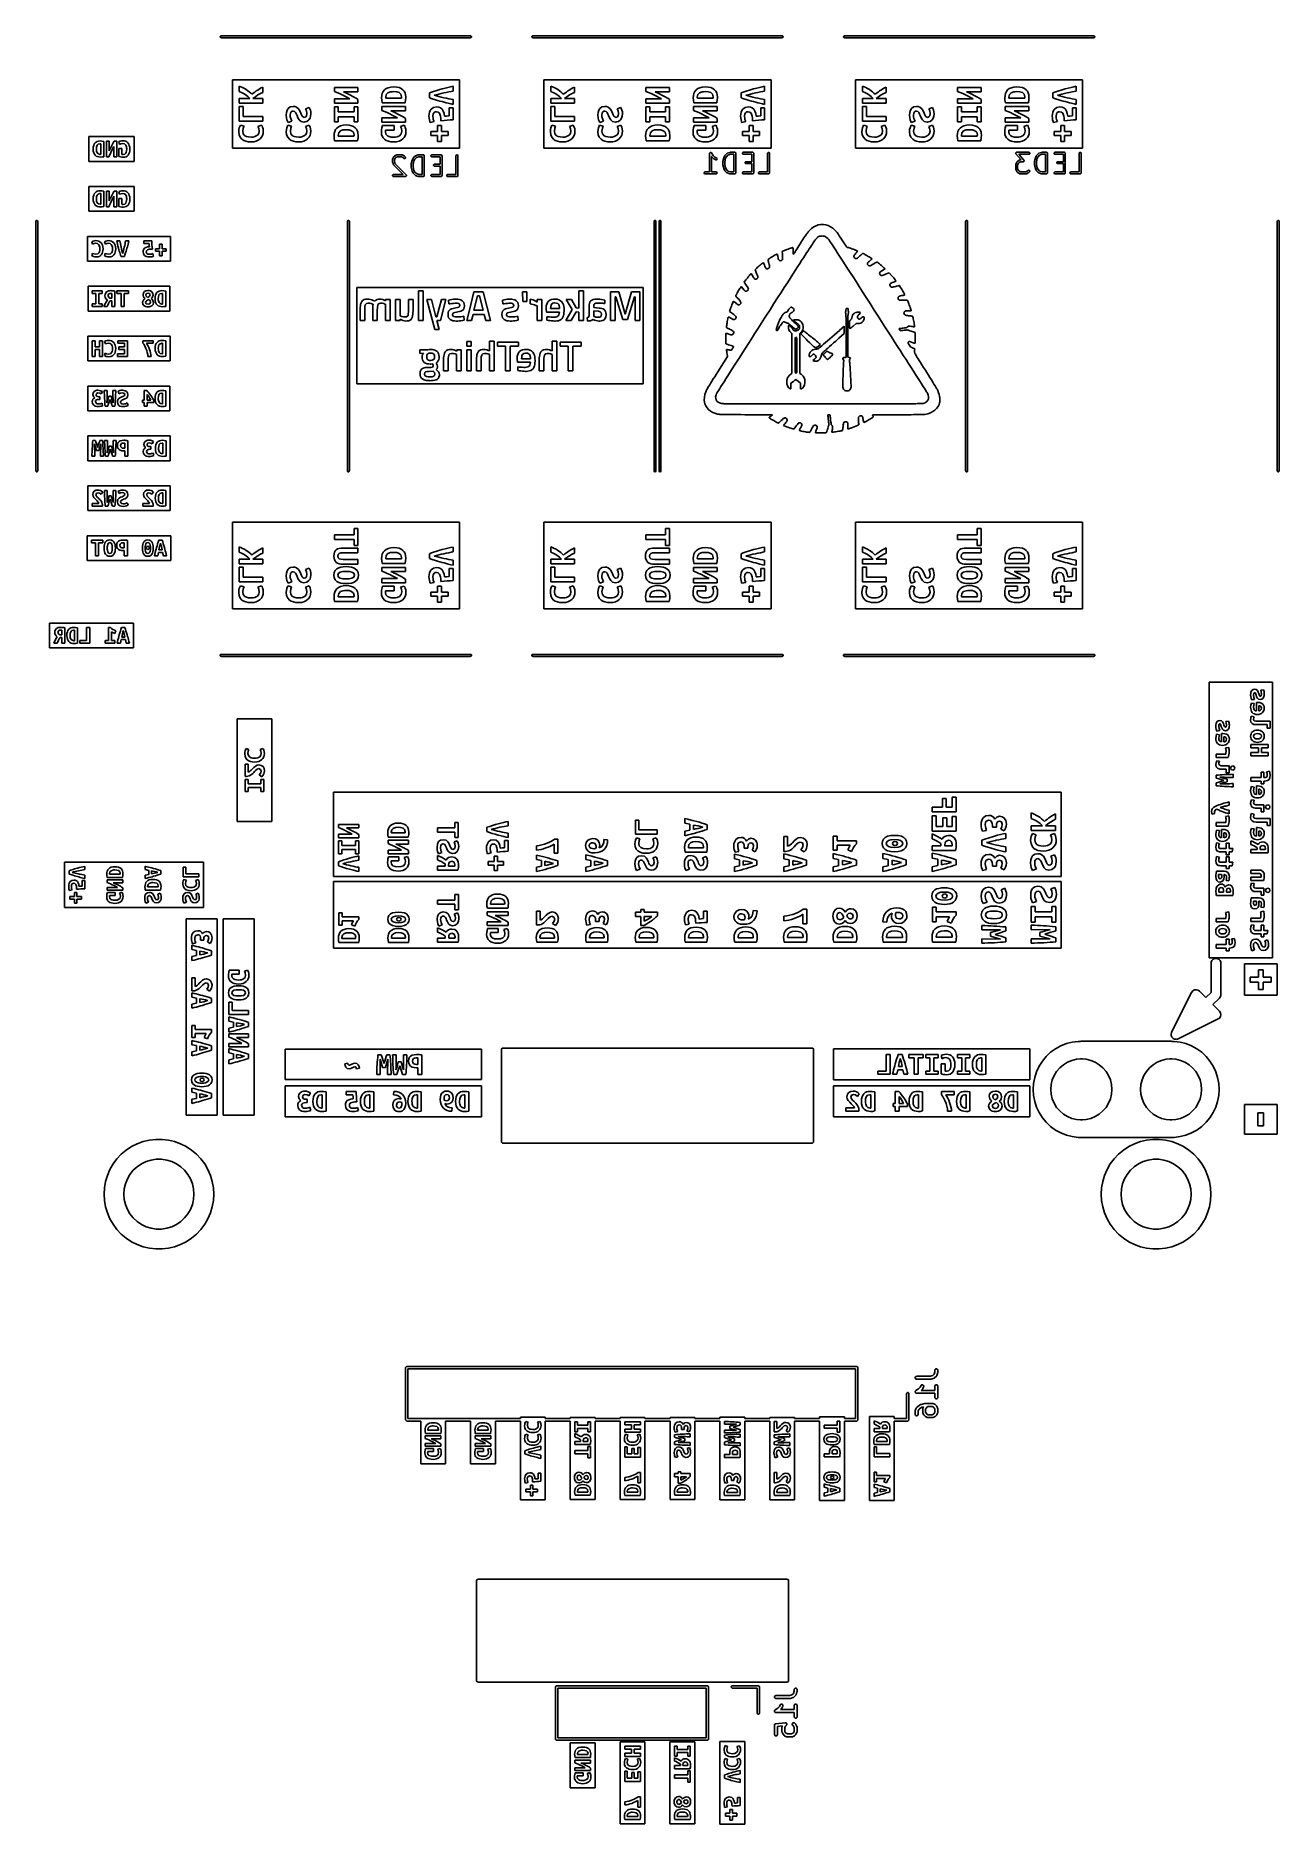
# Model space of a CAD drawing. Extents: x 44.5 to 107.9, y -136.2 to -45.2.
import ezdxf

# ---------------------------------------------------------------- set-up
doc = ezdxf.new("R2010")
doc.units = 0
doc.layers.add('BLACK', color=7, linetype='CONTINUOUS')

msp = doc.modelspace()

# ---------------------------------------------------------------- linework, layer by layer
at = {"layer": 'BLACK', "linetype": 'CONTINUOUS'}
for p, q in [((53.928806, -45.192866), (53.955866, -45.165806)), ((53.928806, -45.231134), (53.928806, -45.192866)), ((53.955866, -45.258194), (53.928806, -45.231134)), ((53.955866, -45.165806), (53.975, -45.162)), ((53.975, -45.262), (53.955866, -45.258194)), ((53.975, -45.162), (66.675, -45.162)), ((66.675, -45.262), (53.975, -45.262)), ((66.675, -45.162), (66.694134, -45.165806)), ((66.694134, -45.258194), (66.675, -45.262)), ((66.694134, -45.165806), (66.721194, -45.192866)), ((66.721194, -45.231134), (66.694134, -45.258194)), ((66.721194, -45.192866), (66.721194, -45.231134)), ((69.803806, -45.192866), (69.830866, -45.165806)), ((69.803806, -45.231134), (69.803806, -45.192866)), ((69.830866, -45.258194), (69.803806, -45.231134)), ((69.830866, -45.165806), (69.85, -45.162)), ((69.85, -45.262), (69.830866, -45.258194)), ((69.85, -45.162), (82.55, -45.162)), ((82.55, -45.262), (69.85, -45.262)), ((82.55, -45.162), (82.569134, -45.165806)), ((82.569134, -45.258194), (82.55, -45.262)), ((82.569134, -45.165806), (82.596194, -45.192866)), ((82.596194, -45.231134), (82.569134, -45.258194)), ((82.596194, -45.192866), (82.596194, -45.231134)), ((85.678806, -45.192866), (85.705866, -45.165806)), ((85.678806, -45.231134), (85.678806, -45.192866)), ((85.705866, -45.258194), (85.678806, -45.231134)), ((85.705866, -45.165806), (85.725, -45.162)), ((85.725, -45.262), (85.705866, -45.258194)), ((85.725, -45.162), (98.425, -45.162)), ((98.425, -45.262), (85.725, -45.262)), ((98.425, -45.162), (98.444134, -45.165806)), ((98.444134, -45.258194), (98.425, -45.262)), ((98.444134, -45.165806), (98.471194, -45.192866)), ((98.471194, -45.231134), (98.444134, -45.258194)), ((98.471194, -45.192866), (98.471194, -45.231134)), ((54.542771, -47.731876), (54.542771, -47.408774)), ((54.542771, -47.408774), (66.107229, -47.408774)), ((54.542771, -48.001342), (54.542771, -47.731876)), ((54.542771, -48.757401), (54.542771, -48.001342)), ((54.977585, -47.763378), (54.891074, -47.731876)), ((54.891074, -47.731876), (54.891074, -48.001342)), ((54.891074, -48.001342), (55.037439, -48.062409)), ((55.066519, -47.803604), (54.977585, -47.763378)), ((55.037439, -48.062409), (55.114984, -48.104331)), ((55.155695, -47.850858), (55.066519, -47.803604)), ((55.114984, -48.104331), (55.19059, -48.150616)), ((55.242932, -47.903443), (55.155695, -47.850858)), ((55.19059, -48.150616), (55.262803, -48.200292)), ((55.326535, -47.960389), (55.242932, -47.903443)), ((55.262803, -48.200292), (55.33017, -48.252393)), ((55.404806, -48.020729), (55.326535, -47.960389)), ((55.33017, -48.252393), (55.439701, -48.35417)), ((55.47605, -48.082279), (55.404806, -48.020729)), ((55.53857, -48.142861), (55.47605, -48.082279)), ((55.609814, -48.083976), (55.53857, -48.142861)), ((55.683966, -48.027514), (55.609814, -48.083976)), ((55.758845, -47.97396), (55.683966, -48.027514)), ((55.713045, -48.264994), (55.844871, -48.176787)), ((55.83227, -47.923798), (55.758845, -47.97396)), ((55.903514, -47.877998), (55.83227, -47.923798)), ((55.844871, -48.176787), (55.974758, -48.100212)), ((55.97185, -47.83753), (55.903514, -47.877998)), ((56.091074, -47.772586), (55.97185, -47.83753)), ((55.974758, -48.100212), (56.091074, -48.042053)), ((56.091074, -47.991649), (56.091074, -47.772586)), ((56.091074, -48.042053), (56.091074, -47.991649)), ((60.937601, -47.799727), (59.737601, -47.799727)), ((59.737601, -47.799727), (59.737601, -47.991649)), ((59.737601, -47.991649), (59.870611, -48.047546)), ((59.870611, -48.047546), (60.003406, -48.106674)), ((60.003406, -48.106674), (60.135985, -48.169032)), ((60.135985, -48.169032), (60.268565, -48.234622)), ((60.274596, -48.049081), (60.19899, -48.014913)), ((60.19899, -48.014913), (60.937601, -48.014913)), ((60.268565, -48.234622), (60.40136, -48.303443)), ((60.361834, -48.089549), (60.274596, -48.049081)), ((60.456341, -48.135107), (60.361834, -48.089549)), ((60.553756, -48.184541), (60.456341, -48.135107)), ((60.652868, -48.236641), (60.553756, -48.184541)), ((60.752464, -48.290195), (60.652868, -48.236641)), ((60.937601, -48.014913), (60.937601, -47.799727)), ((62.153837, -48.202231), (62.145355, -48.319275)), ((62.179281, -48.095365), (62.153837, -48.202231)), ((62.223142, -48.000616), (62.179281, -48.095365)), ((62.286874, -47.919921), (62.223142, -48.000616)), ((62.371446, -47.85425), (62.286874, -47.919921)), ((62.352787, -48.294073), (62.383805, -48.157401)), ((62.477827, -47.804574), (62.371446, -47.85425)), ((62.383805, -48.157401), (62.469103, -48.068225)), ((62.469103, -48.068225), (62.598021, -48.019759)), ((62.607472, -47.773313), (62.477827, -47.804574)), ((62.598021, -48.019759), (62.676292, -48.008855)), ((62.761834, -47.762893), (62.607472, -47.773313)), ((62.676292, -48.008855), (62.761834, -48.00522)), ((62.912803, -47.772344), (62.761834, -47.762893)), ((62.761834, -48.00522), (62.913045, -48.016851)), ((63.040024, -47.800696), (62.912803, -47.772344)), ((62.913045, -48.016851), (63.042932, -48.057562)), ((63.145194, -47.846011), (63.040024, -47.800696)), ((63.042932, -48.057562), (63.133078, -48.137045)), ((63.133078, -48.137045), (63.167003, -48.266932)), ((63.230008, -47.906351), (63.145194, -47.846011)), ((63.294709, -47.981714), (63.230008, -47.906351)), ((63.33954, -48.072102), (63.294709, -47.981714)), ((63.365711, -48.17509), (63.33954, -48.072102)), ((63.374435, -48.288257), (63.365711, -48.17509)), ((64.687412, -48.036022), (64.584128, -48.073071)), ((64.584128, -48.073071), (64.584128, -48.319275)), ((64.793067, -47.999835), (64.687412, -48.036022)), ((64.90109, -47.964509), (64.793067, -47.999835)), ((64.828393, -48.193265), (64.934289, -48.162247)), ((64.935743, -48.224525), (64.828393, -48.193265)), ((65.009653, -47.930583), (64.90109, -47.964509)), ((64.934289, -48.162247), (65.054241, -48.131229)), ((65.056179, -48.25627), (64.935743, -48.224525)), ((65.116922, -47.898596), (65.009653, -47.930583)), ((65.054241, -48.131229), (65.182189, -48.101181)), ((65.184128, -48.287288), (65.056179, -48.25627)), ((65.2229, -47.868548), (65.116922, -47.898596)), ((65.182189, -48.101181), (65.312076, -48.073071)), ((65.377262, -47.827352), (65.2229, -47.868548)), ((65.312076, -48.073071), (65.441236, -48.0469)), ((65.524354, -47.791003), (65.377262, -47.827352)), ((65.441236, -48.0469), (65.567003, -48.022667)), ((65.661026, -47.759743), (65.524354, -47.791003)), ((65.567003, -48.022667), (65.68332, -48.001342)), ((65.784128, -47.733814), (65.661026, -47.759743)), ((65.68332, -48.001342), (65.784128, -47.983895)), ((65.784128, -47.983895), (65.784128, -47.733814)), ((66.107229, -47.408774), (66.107229, -47.731876)), ((66.107229, -47.731876), (66.107229, -50.566124)), ((70.417771, -47.731876), (70.417771, -47.408774)), ((70.417771, -47.408774), (81.982229, -47.408774)), ((70.417771, -48.001342), (70.417771, -47.731876)), ((70.417771, -48.757401), (70.417771, -48.001342)), ((70.852585, -47.763378), (70.766074, -47.731876)), ((70.766074, -47.731876), (70.766074, -48.001342)), ((70.766074, -48.001342), (70.912439, -48.062409)), ((70.941519, -47.803604), (70.852585, -47.763378)), ((70.912439, -48.062409), (70.989984, -48.104331)), ((71.030695, -47.850858), (70.941519, -47.803604)), ((70.989984, -48.104331), (71.06559, -48.150616)), ((71.117932, -47.903443), (71.030695, -47.850858)), ((71.06559, -48.150616), (71.137803, -48.200292)), ((71.201535, -47.960389), (71.117932, -47.903443)), ((71.137803, -48.200292), (71.20517, -48.252393)), ((71.279806, -48.020729), (71.201535, -47.960389)), ((71.20517, -48.252393), (71.314701, -48.35417)), ((71.35105, -48.082279), (71.279806, -48.020729)), ((71.41357, -48.142861), (71.35105, -48.082279)), ((71.484814, -48.083976), (71.41357, -48.142861)), ((71.558966, -48.027514), (71.484814, -48.083976)), ((71.633845, -47.97396), (71.558966, -48.027514)), ((71.588045, -48.264994), (71.719871, -48.176787)), ((71.70727, -47.923798), (71.633845, -47.97396)), ((71.778514, -47.877998), (71.70727, -47.923798)), ((71.719871, -48.176787), (71.849758, -48.100212)), ((71.84685, -47.83753), (71.778514, -47.877998)), ((71.966074, -47.772586), (71.84685, -47.83753)), ((71.849758, -48.100212), (71.966074, -48.042053)), ((71.966074, -47.991649), (71.966074, -47.772586)), ((71.966074, -48.042053), (71.966074, -47.991649)), ((76.812601, -47.799727), (75.612601, -47.799727)), ((75.612601, -47.799727), (75.612601, -47.991649)), ((75.612601, -47.991649), (75.745611, -48.047546)), ((75.745611, -48.047546), (75.878406, -48.106674)), ((75.878406, -48.106674), (76.010985, -48.169032)), ((76.010985, -48.169032), (76.143565, -48.234622)), ((76.149596, -48.049081), (76.07399, -48.014913)), ((76.07399, -48.014913), (76.812601, -48.014913)), ((76.143565, -48.234622), (76.27636, -48.303443)), ((76.236834, -48.089549), (76.149596, -48.049081)), ((76.331341, -48.135107), (76.236834, -48.089549)), ((76.428756, -48.184541), (76.331341, -48.135107)), ((76.527868, -48.236641), (76.428756, -48.184541)), ((76.627464, -48.290195), (76.527868, -48.236641)), ((76.812601, -48.014913), (76.812601, -47.799727)), ((78.028837, -48.202231), (78.020355, -48.319275)), ((78.054281, -48.095365), (78.028837, -48.202231)), ((78.098142, -48.000616), (78.054281, -48.095365)), ((78.161874, -47.919921), (78.098142, -48.000616)), ((78.246446, -47.85425), (78.161874, -47.919921)), ((78.227787, -48.294073), (78.258805, -48.157401)), ((78.352827, -47.804574), (78.246446, -47.85425)), ((78.258805, -48.157401), (78.344103, -48.068225)), ((78.344103, -48.068225), (78.473021, -48.019759)), ((78.482472, -47.773313), (78.352827, -47.804574)), ((78.473021, -48.019759), (78.551292, -48.008855)), ((78.636834, -47.762893), (78.482472, -47.773313)), ((78.551292, -48.008855), (78.636834, -48.00522)), ((78.787803, -47.772344), (78.636834, -47.762893)), ((78.636834, -48.00522), (78.788045, -48.016851)), ((78.915024, -47.800696), (78.787803, -47.772344)), ((78.788045, -48.016851), (78.917932, -48.057562)), ((79.020194, -47.846011), (78.915024, -47.800696)), ((78.917932, -48.057562), (79.008078, -48.137045)), ((79.008078, -48.137045), (79.042003, -48.266932)), ((79.105008, -47.906351), (79.020194, -47.846011)), ((79.169709, -47.981714), (79.105008, -47.906351)), ((79.21454, -48.072102), (79.169709, -47.981714)), ((79.240711, -48.17509), (79.21454, -48.072102)), ((79.249435, -48.288257), (79.240711, -48.17509)), ((80.562412, -48.036022), (80.459128, -48.073071)), ((80.459128, -48.073071), (80.459128, -48.319275)), ((80.668067, -47.999835), (80.562412, -48.036022)), ((80.77609, -47.964509), (80.668067, -47.999835)), ((80.703393, -48.193265), (80.809289, -48.162247)), ((80.810743, -48.224525), (80.703393, -48.193265)), ((80.884653, -47.930583), (80.77609, -47.964509)), ((80.809289, -48.162247), (80.929241, -48.131229)), ((80.931179, -48.25627), (80.810743, -48.224525)), ((80.991922, -47.898596), (80.884653, -47.930583)), ((80.929241, -48.131229), (81.057189, -48.101181)), ((81.059128, -48.287288), (80.931179, -48.25627)), ((81.0979, -47.868548), (80.991922, -47.898596)), ((81.057189, -48.101181), (81.187076, -48.073071)), ((81.252262, -47.827352), (81.0979, -47.868548)), ((81.187076, -48.073071), (81.316236, -48.0469)), ((81.399354, -47.791003), (81.252262, -47.827352)), ((81.316236, -48.0469), (81.442003, -48.022667)), ((81.536026, -47.759743), (81.399354, -47.791003)), ((81.442003, -48.022667), (81.55832, -48.001342)), ((81.659128, -47.733814), (81.536026, -47.759743)), ((81.55832, -48.001342), (81.659128, -47.983895)), ((81.659128, -47.983895), (81.659128, -47.733814)), ((81.982229, -47.408774), (81.982229, -47.731876)), ((81.982229, -47.731876), (81.982229, -50.566124)), ((86.292771, -47.731876), (86.292771, -47.408774)), ((86.292771, -47.408774), (97.857229, -47.408774)), ((86.292771, -48.001342), (86.292771, -47.731876)), ((86.292771, -48.757401), (86.292771, -48.001342)), ((86.727585, -47.763378), (86.641074, -47.731876)), ((86.641074, -47.731876), (86.641074, -48.001342)), ((86.641074, -48.001342), (86.787439, -48.062409)), ((86.816519, -47.803604), (86.727585, -47.763378)), ((86.787439, -48.062409), (86.864984, -48.104331)), ((86.905695, -47.850858), (86.816519, -47.803604)), ((86.864984, -48.104331), (86.94059, -48.150616)), ((86.992932, -47.903443), (86.905695, -47.850858)), ((86.94059, -48.150616), (87.012803, -48.200292)), ((87.076535, -47.960389), (86.992932, -47.903443)), ((87.012803, -48.200292), (87.08017, -48.252393)), ((87.154806, -48.020729), (87.076535, -47.960389)), ((87.08017, -48.252393), (87.189701, -48.35417)), ((87.22605, -48.082279), (87.154806, -48.020729)), ((87.28857, -48.142861), (87.22605, -48.082279)), ((87.359814, -48.083976), (87.28857, -48.142861)), ((87.433966, -48.027514), (87.359814, -48.083976)), ((87.508845, -47.97396), (87.433966, -48.027514)), ((87.463045, -48.264994), (87.594871, -48.176787)), ((87.58227, -47.923798), (87.508845, -47.97396)), ((87.653514, -47.877998), (87.58227, -47.923798)), ((87.594871, -48.176787), (87.724758, -48.100212)), ((87.72185, -47.83753), (87.653514, -47.877998)), ((87.841074, -47.772586), (87.72185, -47.83753)), ((87.724758, -48.100212), (87.841074, -48.042053)), ((87.841074, -47.991649), (87.841074, -47.772586)), ((87.841074, -48.042053), (87.841074, -47.991649)), ((92.687601, -47.799727), (91.487601, -47.799727)), ((91.487601, -47.799727), (91.487601, -47.991649)), ((91.487601, -47.991649), (91.620611, -48.047546)), ((91.620611, -48.047546), (91.753406, -48.106674)), ((91.753406, -48.106674), (91.885985, -48.169032)), ((91.885985, -48.169032), (92.018565, -48.234622)), ((92.024596, -48.049081), (91.94899, -48.014913)), ((91.94899, -48.014913), (92.687601, -48.014913)), ((92.018565, -48.234622), (92.15136, -48.303443)), ((92.111834, -48.089549), (92.024596, -48.049081)), ((92.206341, -48.135107), (92.111834, -48.089549)), ((92.303756, -48.184541), (92.206341, -48.135107)), ((92.402868, -48.236641), (92.303756, -48.184541)), ((92.502464, -48.290195), (92.402868, -48.236641)), ((92.687601, -48.014913), (92.687601, -47.799727)), ((93.903837, -48.202231), (93.895355, -48.319275)), ((93.929281, -48.095365), (93.903837, -48.202231)), ((93.973142, -48.000616), (93.929281, -48.095365)), ((94.036874, -47.919921), (93.973142, -48.000616)), ((94.121446, -47.85425), (94.036874, -47.919921)), ((94.102787, -48.294073), (94.133805, -48.157401)), ((94.227827, -47.804574), (94.121446, -47.85425)), ((94.133805, -48.157401), (94.219103, -48.068225)), ((94.219103, -48.068225), (94.348021, -48.019759)), ((94.357472, -47.773313), (94.227827, -47.804574)), ((94.348021, -48.019759), (94.426292, -48.008855)), ((94.511834, -47.762893), (94.357472, -47.773313)), ((94.426292, -48.008855), (94.511834, -48.00522)), ((94.662803, -47.772344), (94.511834, -47.762893)), ((94.511834, -48.00522), (94.663045, -48.016851)), ((94.790024, -47.800696), (94.662803, -47.772344)), ((94.663045, -48.016851), (94.792932, -48.057562)), ((94.895194, -47.846011), (94.790024, -47.800696)), ((94.792932, -48.057562), (94.883078, -48.137045)), ((94.883078, -48.137045), (94.917003, -48.266932)), ((94.980008, -47.906351), (94.895194, -47.846011)), ((95.044709, -47.981714), (94.980008, -47.906351)), ((95.08954, -48.072102), (95.044709, -47.981714)), ((95.115711, -48.17509), (95.08954, -48.072102)), ((95.124435, -48.288257), (95.115711, -48.17509)), ((96.437412, -48.036022), (96.334128, -48.073071)), ((96.334128, -48.073071), (96.334128, -48.319275)), ((96.543067, -47.999835), (96.437412, -48.036022)), ((96.65109, -47.964509), (96.543067, -47.999835)), ((96.578393, -48.193265), (96.684289, -48.162247)), ((96.685743, -48.224525), (96.578393, -48.193265)), ((96.759653, -47.930583), (96.65109, -47.964509)), ((96.684289, -48.162247), (96.804241, -48.131229)), ((96.806179, -48.25627), (96.685743, -48.224525)), ((96.866922, -47.898596), (96.759653, -47.930583)), ((96.804241, -48.131229), (96.932189, -48.101181)), ((96.934128, -48.287288), (96.806179, -48.25627)), ((96.9729, -47.868548), (96.866922, -47.898596)), ((96.932189, -48.101181), (97.062076, -48.073071)), ((97.127262, -47.827352), (96.9729, -47.868548)), ((97.062076, -48.073071), (97.191236, -48.0469)), ((97.274354, -47.791003), (97.127262, -47.827352)), ((97.191236, -48.0469), (97.317003, -48.022667)), ((97.411026, -47.759743), (97.274354, -47.791003)), ((97.317003, -48.022667), (97.43332, -48.001342)), ((97.534128, -47.733814), (97.411026, -47.759743)), ((97.43332, -48.001342), (97.534128, -47.983895)), ((97.534128, -47.983895), (97.534128, -47.733814)), ((97.857229, -47.408774), (97.857229, -47.731876)), ((97.857229, -47.731876), (97.857229, -50.566124)), ((54.542771, -50.044638), (54.542771, -48.757401)), ((55.439701, -48.35417), (54.891074, -48.35417)), ((54.891074, -48.35417), (54.891074, -48.592619)), ((54.891074, -48.592619), (56.091074, -48.592619)), ((55.088813, -48.757401), (54.891074, -48.757401)), ((54.891074, -48.757401), (54.891074, -49.51152)), ((55.088813, -49.199404), (55.088813, -48.757401)), ((55.592851, -48.35417), (55.713045, -48.264994)), ((56.091074, -48.35417), (55.592851, -48.35417)), ((56.091074, -48.592619), (56.091074, -48.35417)), ((57.299367, -49.063378), (57.289136, -49.199404)), ((57.330062, -48.952554), (57.299367, -49.063378)), ((57.38122, -48.866932), (57.330062, -48.952554)), ((57.492447, -48.784784), (57.38122, -48.866932)), ((57.488813, -49.199404), (57.501414, -49.099565)), ((57.641963, -48.757401), (57.492447, -48.784784)), ((57.501414, -49.099565), (57.536309, -49.036561)), ((57.536309, -49.036561), (57.586712, -49.004574)), ((57.586712, -49.004574), (57.643901, -48.99585)), ((57.732351, -48.76564), (57.641963, -48.757401)), ((57.643901, -48.99585), (57.709814, -49.017174)), ((57.709814, -49.017174), (57.761187, -49.071456)), ((57.805775, -48.790357), (57.732351, -48.76564)), ((57.761187, -49.071456), (57.801898, -49.145123)), ((57.801898, -49.145123), (57.835824, -49.226544)), ((57.914338, -48.874687), (57.805775, -48.790357)), ((57.984128, -48.987126), (57.914338, -48.874687)), ((58.031624, -49.104412), (57.984128, -48.987126)), ((58.060703, -49.179048), (58.031624, -49.104412)), ((58.460057, -48.811682), (58.275889, -48.881472)), ((58.275889, -48.881472), (58.322415, -48.989065)), ((58.322415, -48.989065), (58.341801, -49.125737)), ((58.341801, -49.125737), (58.326508, -49.231283)), ((58.516276, -48.950292), (58.460057, -48.811682)), ((58.535178, -49.039711), (58.516276, -48.950292)), ((58.530924, -49.261978), (58.541478, -49.143184)), ((58.541478, -49.143184), (58.535178, -49.039711)), ((60.53437, -48.375494), (59.737601, -48.375494)), ((59.737601, -48.375494), (59.737601, -48.59068)), ((59.737601, -48.59068), (60.937601, -48.59068)), ((59.935339, -48.782603), (59.737601, -48.782603)), ((59.737601, -48.782603), (59.737601, -49.544477)), ((59.935339, -49.042376), (59.935339, -48.782603)), ((60.739863, -49.042376), (59.935339, -49.042376)), ((60.40136, -48.303443), (60.53437, -48.375494)), ((60.937601, -48.782603), (60.739863, -48.782603)), ((60.739863, -48.782603), (60.739863, -49.042376)), ((60.804001, -48.319275), (60.752464, -48.290195)), ((60.848667, -48.344477), (60.804001, -48.319275)), ((60.937601, -48.398758), (60.848667, -48.344477)), ((60.937601, -48.59068), (60.937601, -48.398758)), ((60.937601, -48.960955), (60.937601, -48.782603)), ((60.937601, -49.544477), (60.937601, -48.960955)), ((62.145355, -48.319275), (62.152141, -48.444315)), ((62.152141, -48.444315), (62.174435, -48.575171)), ((63.360864, -48.769032), (62.160864, -48.769032)), ((62.160864, -48.769032), (62.160864, -48.960955)), ((62.160864, -48.960955), (62.293875, -49.016851)), ((62.174435, -48.575171), (63.345355, -48.575171)), ((62.293875, -49.016851), (62.426669, -49.075979)), ((62.352787, -48.315397), (62.352787, -48.294073)), ((62.354725, -48.336722), (62.352787, -48.315397)), ((63.161187, -48.336722), (62.354725, -48.336722)), ((62.426669, -49.075979), (62.559249, -49.138338)), ((62.559249, -49.138338), (62.691828, -49.203927)), ((62.697859, -49.018386), (62.622254, -48.984218)), ((62.622254, -48.984218), (63.360864, -48.984218)), ((62.785097, -49.058855), (62.697859, -49.018386)), ((62.879604, -49.104412), (62.785097, -49.058855)), ((62.977019, -49.153847), (62.879604, -49.104412)), ((63.076131, -49.205947), (62.977019, -49.153847)), ((63.166034, -48.301827), (63.161187, -48.336722)), ((63.167003, -48.266932), (63.166034, -48.301827)), ((63.345355, -48.575171), (63.368619, -48.422021)), ((63.360864, -48.984218), (63.360864, -48.769032)), ((63.368619, -48.422021), (63.373086, -48.319275)), ((63.373086, -48.319275), (63.374435, -48.288257)), ((64.566195, -49.146577), (64.558926, -49.257562)), ((64.588005, -49.050131), (64.566195, -49.146577)), ((64.584128, -48.319275), (64.726616, -48.367255)), ((64.6229, -48.968225), (64.588005, -49.050131)), ((64.669426, -48.900858), (64.6229, -48.968225)), ((64.792528, -48.811682), (64.669426, -48.900858)), ((64.726616, -48.367255), (64.886551, -48.418144)), ((64.76248, -49.259501), (64.777989, -49.144153)), ((64.777989, -49.144153), (64.81773, -49.072425)), ((64.946648, -48.782603), (64.792528, -48.811682)), ((64.81773, -49.072425), (64.872981, -49.036561)), ((64.872981, -49.036561), (64.936955, -49.026868)), ((64.886551, -48.418144), (64.998883, -48.452393)), ((64.936955, -49.026868), (65.029039, -49.043346)), ((65.059087, -48.795742), (64.946648, -48.782603)), ((64.998883, -48.452393), (65.110999, -48.485349)), ((65.029039, -49.043346), (65.100767, -49.109258)), ((65.153433, -48.83516), (65.059087, -48.795742)), ((65.100767, -49.109258), (65.147294, -49.249808)), ((65.110999, -48.485349), (65.2229, -48.517013)), ((65.229685, -48.900858), (65.153433, -48.83516)), ((65.314015, -48.316367), (65.184128, -48.287288)), ((65.2229, -48.517013), (65.332647, -48.546954)), ((65.287412, -48.993265), (65.229685, -48.900858)), ((65.326185, -49.112813), (65.287412, -48.993265)), ((65.442932, -48.343265), (65.314015, -48.316367)), ((65.346002, -49.259501), (65.326185, -49.112813)), ((65.332647, -48.546954), (65.438301, -48.57474)), ((65.438301, -48.57474), (65.539863, -48.600373)), ((65.567973, -48.36774), (65.442932, -48.343265)), ((65.539863, -48.600373), (65.675565, -48.63236)), ((65.683562, -48.388095), (65.567973, -48.36774)), ((65.784128, -48.827191), (65.586389, -48.827191)), ((65.586389, -48.827191), (65.586389, -49.240115)), ((65.675565, -48.63236), (65.784128, -48.654654)), ((65.784128, -48.402635), (65.683562, -48.388095)), ((65.784128, -48.654654), (65.784128, -48.402635)), ((65.784128, -49.439792), (65.784128, -48.827191)), ((70.417771, -50.044638), (70.417771, -48.757401)), ((71.314701, -48.35417), (70.766074, -48.35417)), ((70.766074, -48.35417), (70.766074, -48.592619)), ((70.766074, -48.592619), (71.966074, -48.592619)), ((70.963813, -48.757401), (70.766074, -48.757401)), ((70.766074, -48.757401), (70.766074, -49.51152)), ((70.963813, -49.199404), (70.963813, -48.757401)), ((71.467851, -48.35417), (71.588045, -48.264994)), ((71.966074, -48.35417), (71.467851, -48.35417)), ((71.966074, -48.592619), (71.966074, -48.35417)), ((73.174367, -49.063378), (73.164136, -49.199404)), ((73.205062, -48.952554), (73.174367, -49.063378)), ((73.25622, -48.866932), (73.205062, -48.952554)), ((73.367447, -48.784784), (73.25622, -48.866932)), ((73.363813, -49.199404), (73.376414, -49.099565)), ((73.516963, -48.757401), (73.367447, -48.784784)), ((73.376414, -49.099565), (73.411309, -49.036561)), ((73.411309, -49.036561), (73.461712, -49.004574)), ((73.461712, -49.004574), (73.518901, -48.99585)), ((73.607351, -48.76564), (73.516963, -48.757401)), ((73.518901, -48.99585), (73.584814, -49.017174)), ((73.584814, -49.017174), (73.636187, -49.071456)), ((73.680775, -48.790357), (73.607351, -48.76564)), ((73.636187, -49.071456), (73.676898, -49.145123)), ((73.676898, -49.145123), (73.710824, -49.226544)), ((73.789338, -48.874687), (73.680775, -48.790357)), ((73.859128, -48.987126), (73.789338, -48.874687)), ((73.906624, -49.104412), (73.859128, -48.987126)), ((73.935703, -49.179048), (73.906624, -49.104412)), ((74.335057, -48.811682), (74.150889, -48.881472)), ((74.150889, -48.881472), (74.197415, -48.989065)), ((74.197415, -48.989065), (74.216801, -49.125737)), ((74.216801, -49.125737), (74.201508, -49.231283)), ((74.391276, -48.950292), (74.335057, -48.811682)), ((74.410178, -49.039711), (74.391276, -48.950292)), ((74.405924, -49.261978), (74.416478, -49.143184)), ((74.416478, -49.143184), (74.410178, -49.039711)), ((76.40937, -48.375494), (75.612601, -48.375494)), ((75.612601, -48.375494), (75.612601, -48.59068)), ((75.612601, -48.59068), (76.812601, -48.59068)), ((75.810339, -48.782603), (75.612601, -48.782603)), ((75.612601, -48.782603), (75.612601, -49.544477)), ((75.810339, -49.042376), (75.810339, -48.782603)), ((76.614863, -49.042376), (75.810339, -49.042376)), ((76.27636, -48.303443), (76.40937, -48.375494)), ((76.812601, -48.782603), (76.614863, -48.782603)), ((76.614863, -48.782603), (76.614863, -49.042376)), ((76.679001, -48.319275), (76.627464, -48.290195)), ((76.723667, -48.344477), (76.679001, -48.319275)), ((76.812601, -48.398758), (76.723667, -48.344477)), ((76.812601, -48.59068), (76.812601, -48.398758)), ((76.812601, -48.960955), (76.812601, -48.782603)), ((76.812601, -49.544477), (76.812601, -48.960955)), ((78.020355, -48.319275), (78.027141, -48.444315)), ((78.027141, -48.444315), (78.049435, -48.575171)), ((79.235864, -48.769032), (78.035864, -48.769032)), ((78.035864, -48.769032), (78.035864, -48.960955)), ((78.035864, -48.960955), (78.168875, -49.016851)), ((78.049435, -48.575171), (79.220355, -48.575171)), ((78.168875, -49.016851), (78.301669, -49.075979)), ((78.227787, -48.315397), (78.227787, -48.294073)), ((78.229725, -48.336722), (78.227787, -48.315397)), ((79.036187, -48.336722), (78.229725, -48.336722)), ((78.301669, -49.075979), (78.434249, -49.138338)), ((78.434249, -49.138338), (78.566828, -49.203927)), ((78.572859, -49.018386), (78.497254, -48.984218)), ((78.497254, -48.984218), (79.235864, -48.984218)), ((78.660097, -49.058855), (78.572859, -49.018386)), ((78.754604, -49.104412), (78.660097, -49.058855)), ((78.852019, -49.153847), (78.754604, -49.104412)), ((78.951131, -49.205947), (78.852019, -49.153847)), ((79.041034, -48.301827), (79.036187, -48.336722)), ((79.042003, -48.266932), (79.041034, -48.301827)), ((79.220355, -48.575171), (79.243619, -48.422021)), ((79.235864, -48.984218), (79.235864, -48.769032)), ((79.243619, -48.422021), (79.248086, -48.319275)), ((79.248086, -48.319275), (79.249435, -48.288257)), ((80.441195, -49.146577), (80.433926, -49.257562)), ((80.463005, -49.050131), (80.441195, -49.146577)), ((80.459128, -48.319275), (80.601616, -48.367255)), ((80.4979, -48.968225), (80.463005, -49.050131)), ((80.544426, -48.900858), (80.4979, -48.968225)), ((80.667528, -48.811682), (80.544426, -48.900858)), ((80.601616, -48.367255), (80.761551, -48.418144)), ((80.63748, -49.259501), (80.652989, -49.144153)), ((80.652989, -49.144153), (80.69273, -49.072425)), ((80.821648, -48.782603), (80.667528, -48.811682)), ((80.69273, -49.072425), (80.747981, -49.036561)), ((80.747981, -49.036561), (80.811955, -49.026868)), ((80.761551, -48.418144), (80.873883, -48.452393)), ((80.811955, -49.026868), (80.904039, -49.043346)), ((80.934087, -48.795742), (80.821648, -48.782603)), ((80.873883, -48.452393), (80.985999, -48.485349)), ((80.904039, -49.043346), (80.975767, -49.109258)), ((81.028433, -48.83516), (80.934087, -48.795742)), ((80.975767, -49.109258), (81.022294, -49.249808)), ((80.985999, -48.485349), (81.0979, -48.517013)), ((81.104685, -48.900858), (81.028433, -48.83516)), ((81.189015, -48.316367), (81.059128, -48.287288)), ((81.0979, -48.517013), (81.207647, -48.546954)), ((81.162412, -48.993265), (81.104685, -48.900858)), ((81.201185, -49.112813), (81.162412, -48.993265)), ((81.317932, -48.343265), (81.189015, -48.316367)), ((81.221002, -49.259501), (81.201185, -49.112813)), ((81.207647, -48.546954), (81.313301, -48.57474)), ((81.313301, -48.57474), (81.414863, -48.600373)), ((81.442973, -48.36774), (81.317932, -48.343265)), ((81.414863, -48.600373), (81.550565, -48.63236)), ((81.558562, -48.388095), (81.442973, -48.36774)), ((81.659128, -48.827191), (81.461389, -48.827191)), ((81.461389, -48.827191), (81.461389, -49.240115)), ((81.550565, -48.63236), (81.659128, -48.654654)), ((81.659128, -48.402635), (81.558562, -48.388095)), ((81.659128, -48.654654), (81.659128, -48.402635)), ((81.659128, -49.439792), (81.659128, -48.827191)), ((86.292771, -50.044638), (86.292771, -48.757401)), ((87.189701, -48.35417), (86.641074, -48.35417)), ((86.641074, -48.35417), (86.641074, -48.592619)), ((86.641074, -48.592619), (87.841074, -48.592619)), ((86.838813, -48.757401), (86.641074, -48.757401)), ((86.641074, -48.757401), (86.641074, -49.51152)), ((86.838813, -49.199404), (86.838813, -48.757401)), ((87.342851, -48.35417), (87.463045, -48.264994)), ((87.841074, -48.35417), (87.342851, -48.35417)), ((87.841074, -48.592619), (87.841074, -48.35417)), ((89.049367, -49.063378), (89.039136, -49.199404)), ((89.080062, -48.952554), (89.049367, -49.063378)), ((89.13122, -48.866932), (89.080062, -48.952554)), ((89.242447, -48.784784), (89.13122, -48.866932)), ((89.238813, -49.199404), (89.251414, -49.099565)), ((89.391963, -48.757401), (89.242447, -48.784784)), ((89.251414, -49.099565), (89.286309, -49.036561)), ((89.286309, -49.036561), (89.336712, -49.004574)), ((89.336712, -49.004574), (89.393901, -48.99585)), ((89.482351, -48.76564), (89.391963, -48.757401)), ((89.393901, -48.99585), (89.459814, -49.017174)), ((89.459814, -49.017174), (89.511187, -49.071456)), ((89.555775, -48.790357), (89.482351, -48.76564)), ((89.511187, -49.071456), (89.551898, -49.145123)), ((89.551898, -49.145123), (89.585824, -49.226544)), ((89.664338, -48.874687), (89.555775, -48.790357)), ((89.734128, -48.987126), (89.664338, -48.874687)), ((89.781624, -49.104412), (89.734128, -48.987126)), ((89.810703, -49.179048), (89.781624, -49.104412)), ((90.210057, -48.811682), (90.025889, -48.881472)), ((90.025889, -48.881472), (90.072415, -48.989065)), ((90.072415, -48.989065), (90.091801, -49.125737)), ((90.091801, -49.125737), (90.076508, -49.231283)), ((90.266276, -48.950292), (90.210057, -48.811682)), ((90.285178, -49.039711), (90.266276, -48.950292)), ((90.280924, -49.261978), (90.291478, -49.143184)), ((90.291478, -49.143184), (90.285178, -49.039711)), ((92.28437, -48.375494), (91.487601, -48.375494)), ((91.487601, -48.375494), (91.487601, -48.59068)), ((91.487601, -48.59068), (92.687601, -48.59068)), ((91.685339, -48.782603), (91.487601, -48.782603)), ((91.487601, -48.782603), (91.487601, -49.544477)), ((91.685339, -49.042376), (91.685339, -48.782603)), ((92.489863, -49.042376), (91.685339, -49.042376)), ((92.15136, -48.303443), (92.28437, -48.375494)), ((92.687601, -48.782603), (92.489863, -48.782603)), ((92.489863, -48.782603), (92.489863, -49.042376)), ((92.554001, -48.319275), (92.502464, -48.290195)), ((92.598667, -48.344477), (92.554001, -48.319275)), ((92.687601, -48.398758), (92.598667, -48.344477)), ((92.687601, -48.59068), (92.687601, -48.398758)), ((92.687601, -48.960955), (92.687601, -48.782603)), ((92.687601, -49.544477), (92.687601, -48.960955)), ((93.895355, -48.319275), (93.902141, -48.444315)), ((93.902141, -48.444315), (93.924435, -48.575171)), ((95.110864, -48.769032), (93.910864, -48.769032)), ((93.910864, -48.769032), (93.910864, -48.960955)), ((93.910864, -48.960955), (94.043875, -49.016851)), ((93.924435, -48.575171), (95.095355, -48.575171)), ((94.043875, -49.016851), (94.176669, -49.075979)), ((94.102787, -48.315397), (94.102787, -48.294073)), ((94.104725, -48.336722), (94.102787, -48.315397)), ((94.911187, -48.336722), (94.104725, -48.336722)), ((94.176669, -49.075979), (94.309249, -49.138338)), ((94.309249, -49.138338), (94.441828, -49.203927)), ((94.447859, -49.018386), (94.372254, -48.984218)), ((94.372254, -48.984218), (95.110864, -48.984218)), ((94.535097, -49.058855), (94.447859, -49.018386)), ((94.629604, -49.104412), (94.535097, -49.058855)), ((94.727019, -49.153847), (94.629604, -49.104412)), ((94.826131, -49.205947), (94.727019, -49.153847)), ((94.916034, -48.301827), (94.911187, -48.336722)), ((94.917003, -48.266932), (94.916034, -48.301827)), ((95.095355, -48.575171), (95.118619, -48.422021)), ((95.110864, -48.984218), (95.110864, -48.769032)), ((95.118619, -48.422021), (95.123086, -48.319275)), ((95.123086, -48.319275), (95.124435, -48.288257)), ((96.316195, -49.146577), (96.308926, -49.257562)), ((96.338005, -49.050131), (96.316195, -49.146577)), ((96.334128, -48.319275), (96.476616, -48.367255)), ((96.3729, -48.968225), (96.338005, -49.050131)), ((96.419426, -48.900858), (96.3729, -48.968225)), ((96.542528, -48.811682), (96.419426, -48.900858)), ((96.476616, -48.367255), (96.636551, -48.418144)), ((96.51248, -49.259501), (96.527989, -49.144153)), ((96.527989, -49.144153), (96.56773, -49.072425)), ((96.696648, -48.782603), (96.542528, -48.811682)), ((96.56773, -49.072425), (96.622981, -49.036561)), ((96.622981, -49.036561), (96.686955, -49.026868)), ((96.636551, -48.418144), (96.748883, -48.452393)), ((96.686955, -49.026868), (96.779039, -49.043346)), ((96.809087, -48.795742), (96.696648, -48.782603)), ((96.748883, -48.452393), (96.860999, -48.485349)), ((96.779039, -49.043346), (96.850767, -49.109258)), ((96.903433, -48.83516), (96.809087, -48.795742)), ((96.850767, -49.109258), (96.897294, -49.249808)), ((96.860999, -48.485349), (96.9729, -48.517013)), ((96.979685, -48.900858), (96.903433, -48.83516)), ((97.064015, -48.316367), (96.934128, -48.287288)), ((96.9729, -48.517013), (97.082647, -48.546954)), ((97.037412, -48.993265), (96.979685, -48.900858)), ((97.076185, -49.112813), (97.037412, -48.993265)), ((97.192932, -48.343265), (97.064015, -48.316367)), ((97.096002, -49.259501), (97.076185, -49.112813)), ((97.082647, -48.546954), (97.188301, -48.57474)), ((97.188301, -48.57474), (97.289863, -48.600373)), ((97.317973, -48.36774), (97.192932, -48.343265)), ((97.289863, -48.600373), (97.425565, -48.63236)), ((97.433562, -48.388095), (97.317973, -48.36774)), ((97.534128, -48.827191), (97.336389, -48.827191)), ((97.336389, -48.827191), (97.336389, -49.240115)), ((97.425565, -48.63236), (97.534128, -48.654654)), ((97.534128, -48.402635), (97.433562, -48.388095)), ((97.534128, -48.654654), (97.534128, -48.402635)), ((97.534128, -49.439792), (97.534128, -48.827191)), ((54.542771, -50.566124), (54.542771, -50.044638)), ((54.872415, -49.938742), (54.865872, -50.044638)), ((54.865872, -50.044638), (54.883966, -50.200589)), ((54.892044, -49.845931), (54.872415, -49.938742)), ((54.891074, -49.51152), (56.091074, -49.51152)), ((54.949233, -49.709258), (54.892044, -49.845931)), ((55.137278, -49.769355), (54.949233, -49.709258)), ((55.073304, -50.021375), (55.094628, -49.867255)), ((55.100687, -50.159743), (55.073304, -50.021375)), ((55.088813, -49.271132), (55.088813, -49.199404)), ((56.091074, -49.271132), (55.088813, -49.271132)), ((55.094628, -49.867255), (55.137278, -49.769355)), ((56.030977, -49.711197), (55.840994, -49.773233)), ((55.840994, -49.773233), (55.890428, -49.880826)), ((55.890428, -49.880826), (55.910784, -50.025252)), ((55.910784, -50.025252), (55.890428, -50.134784)), ((56.054241, -49.750939), (56.030977, -49.711197)), ((56.08332, -49.815882), (56.054241, -49.750939)), ((56.107553, -49.906027), (56.08332, -49.815882)), ((56.091074, -49.51152), (56.091074, -49.271132)), ((56.118215, -50.021375), (56.107553, -49.906027)), ((56.107795, -50.135026), (56.116082, -50.044638)), ((56.116082, -50.044638), (56.118215, -50.021375)), ((57.289136, -49.199404), (57.297132, -49.333653)), ((57.295679, -49.938742), (57.289136, -50.044638)), ((57.289136, -50.044638), (57.307229, -50.200589)), ((57.315307, -49.845931), (57.295679, -49.938742)), ((57.297132, -49.333653), (57.321123, -49.437853)), ((57.372496, -49.709258), (57.315307, -49.845931)), ((57.321123, -49.437853), (57.38025, -49.571617)), ((57.560541, -49.769355), (57.372496, -49.709258)), ((57.38025, -49.571617), (57.574111, -49.501827)), ((57.495598, -49.296092), (57.488813, -49.199404)), ((57.515953, -49.376787), (57.495598, -49.296092)), ((57.496567, -50.021375), (57.517892, -49.867255)), ((57.52395, -50.159743), (57.496567, -50.021375)), ((57.574111, -49.501827), (57.515953, -49.376787)), ((57.517892, -49.867255), (57.560541, -49.769355)), ((57.835824, -49.226544), (57.880412, -49.338984)), ((57.880412, -49.338984), (57.944386, -49.444638)), ((57.944386, -49.444638), (58.040347, -49.523152)), ((58.040347, -49.523152), (58.182835, -49.55417)), ((58.096567, -49.2469), (58.060703, -49.179048)), ((58.143094, -49.296334), (58.096567, -49.2469)), ((58.20416, -49.315721), (58.143094, -49.296334)), ((58.182835, -49.55417), (58.236018, -49.544477)), ((58.280627, -49.294611), (58.20416, -49.315721)), ((58.236018, -49.544477), (58.333078, -49.526787)), ((58.454241, -49.711197), (58.264257, -49.773233)), ((58.264257, -49.773233), (58.313691, -49.880826)), ((58.326508, -49.231283), (58.280627, -49.294611)), ((58.313691, -49.880826), (58.334047, -50.025252)), ((58.334047, -50.025252), (58.313691, -50.134784)), ((58.333078, -49.526787), (58.446486, -49.444638)), ((58.446486, -49.444638), (58.49926, -49.362463)), ((58.477504, -49.750939), (58.454241, -49.711197)), ((58.506583, -49.815882), (58.477504, -49.750939)), ((58.49926, -49.362463), (58.530924, -49.261978)), ((58.530816, -49.906027), (58.506583, -49.815882)), ((58.541478, -50.021375), (58.530816, -49.906027)), ((58.531058, -50.135026), (58.541478, -50.021375)), ((59.756018, -50.033976), (59.730574, -50.140842)), ((59.737601, -49.544477), (59.935339, -49.544477)), ((59.799879, -49.939226), (59.756018, -50.033976)), ((59.863611, -49.858532), (59.799879, -49.939226)), ((59.948183, -49.792861), (59.863611, -49.858532)), ((59.935339, -49.544477), (59.935339, -49.282764)), ((59.935339, -49.282764), (60.739863, -49.282764)), ((60.054564, -49.743184), (59.948183, -49.792861)), ((59.960541, -50.096011), (60.04584, -50.006835)), ((60.04584, -50.006835), (60.174758, -49.95837)), ((60.184208, -49.711924), (60.054564, -49.743184)), ((60.174758, -49.95837), (60.253029, -49.947465)), ((60.33857, -49.701504), (60.184208, -49.711924)), ((60.253029, -49.947465), (60.33857, -49.94383)), ((60.48954, -49.710955), (60.33857, -49.701504)), ((60.33857, -49.94383), (60.489782, -49.955462)), ((60.616761, -49.739307), (60.48954, -49.710955)), ((60.489782, -49.955462), (60.619669, -49.996173)), ((60.721931, -49.784622), (60.616761, -49.739307)), ((60.619669, -49.996173), (60.709814, -50.075656)), ((60.709814, -50.075656), (60.74374, -50.205543)), ((60.806745, -49.844961), (60.721931, -49.784622)), ((60.739863, -49.282764), (60.739863, -49.544477)), ((60.739863, -49.544477), (60.937601, -49.544477)), ((60.871446, -49.920325), (60.806745, -49.844961)), ((60.916276, -50.010712), (60.871446, -49.920325)), ((60.93278, -50.075656), (60.916276, -50.010712)), ((60.942447, -50.113701), (60.93278, -50.075656)), ((62.140509, -49.957158), (62.135662, -50.075656)), ((62.135662, -50.075656), (62.145598, -50.182522)), ((62.155048, -49.857562), (62.140509, -49.957158)), ((62.189943, -49.724767), (62.155048, -49.857562)), ((62.957633, -49.3448), (62.160864, -49.3448)), ((62.160864, -49.3448), (62.160864, -49.559985)), ((62.160864, -49.559985), (63.360864, -49.559985)), ((62.788974, -49.724767), (62.189943, -49.724767)), ((62.343094, -50.05627), (62.345032, -50.009743)), ((62.368538, -50.172102), (62.343094, -50.05627)), ((62.345032, -50.009743), (62.350848, -49.963216)), ((62.350848, -49.963216), (62.788974, -49.963216)), ((62.691828, -49.203927), (62.824623, -49.272748)), ((62.788974, -49.963216), (62.788974, -49.724767)), ((62.824623, -49.272748), (62.957633, -49.3448)), ((63.172122, -49.257562), (63.076131, -49.205947)), ((63.300767, -49.718952), (63.110784, -49.780987)), ((63.110784, -49.780987), (63.159249, -49.885672)), ((63.180574, -50.01362), (63.149556, -50.157078)), ((63.159249, -49.885672), (63.180574, -50.01362)), ((63.175727, -49.259501), (63.172122, -49.257562)), ((63.271931, -49.313782), (63.175727, -49.259501)), ((63.360864, -49.368063), (63.271931, -49.313782)), ((63.324031, -49.758693), (63.300767, -49.718952)), ((63.35311, -49.825575), (63.324031, -49.758693)), ((63.377342, -49.921536), (63.35311, -49.825575)), ((63.360864, -49.559985), (63.360864, -49.368063)), ((63.386682, -50.031068), (63.377342, -49.921536)), ((63.378069, -50.151746), (63.388005, -50.046577)), ((63.388005, -50.046577), (63.386682, -50.031068)), ((64.558926, -49.257562), (64.564742, -49.352554)), ((64.564742, -49.352554), (64.579281, -49.445607)), ((64.579281, -49.445607), (64.599637, -49.52606)), ((64.599637, -49.52606), (64.620961, -49.58131)), ((64.620961, -49.58131), (64.8187, -49.532845)), ((64.995113, -50.031068), (64.657795, -50.031068)), ((64.657795, -50.031068), (64.657795, -50.236561)), ((64.766842, -49.350131), (64.76248, -49.259501)), ((64.779927, -49.424283), (64.766842, -49.350131)), ((64.8187, -49.532845), (64.779927, -49.424283)), ((65.190913, -49.726706), (64.995113, -49.726706)), ((64.995113, -49.726706), (64.995113, -50.031068)), ((65.147294, -49.249808), (65.159653, -49.354977)), ((65.159653, -49.354977), (65.163772, -49.488257)), ((65.163772, -49.488257), (65.324919, -49.470809)), ((65.190913, -50.031068), (65.190913, -49.726706)), ((65.528231, -50.031068), (65.190913, -50.031068)), ((65.324919, -49.470809), (65.482674, -49.457239)), ((65.456502, -49.249808), (65.346002, -49.259501)), ((65.586389, -49.240115), (65.456502, -49.249808)), ((65.482674, -49.457239), (65.636066, -49.447061)), ((65.528231, -50.236561), (65.528231, -50.031068)), ((65.636066, -49.447061), (65.784128, -49.439792)), ((70.417771, -50.566124), (70.417771, -50.044638)), ((70.747415, -49.938742), (70.740872, -50.044638)), ((70.740872, -50.044638), (70.758966, -50.200589)), ((70.767044, -49.845931), (70.747415, -49.938742)), ((70.766074, -49.51152), (71.966074, -49.51152)), ((70.824233, -49.709258), (70.767044, -49.845931)), ((71.012278, -49.769355), (70.824233, -49.709258)), ((70.948304, -50.021375), (70.969628, -49.867255)), ((70.975687, -50.159743), (70.948304, -50.021375)), ((70.963813, -49.271132), (70.963813, -49.199404)), ((71.966074, -49.271132), (70.963813, -49.271132)), ((70.969628, -49.867255), (71.012278, -49.769355)), ((71.905977, -49.711197), (71.715994, -49.773233)), ((71.715994, -49.773233), (71.765428, -49.880826)), ((71.765428, -49.880826), (71.785784, -50.025252)), ((71.785784, -50.025252), (71.765428, -50.134784)), ((71.929241, -49.750939), (71.905977, -49.711197)), ((71.95832, -49.815882), (71.929241, -49.750939)), ((71.982553, -49.906027), (71.95832, -49.815882)), ((71.966074, -49.51152), (71.966074, -49.271132)), ((71.993215, -50.021375), (71.982553, -49.906027)), ((71.982795, -50.135026), (71.991082, -50.044638)), ((71.991082, -50.044638), (71.993215, -50.021375)), ((73.164136, -49.199404), (73.172132, -49.333653)), ((73.170679, -49.938742), (73.164136, -50.044638)), ((73.164136, -50.044638), (73.182229, -50.200589)), ((73.190307, -49.845931), (73.170679, -49.938742)), ((73.172132, -49.333653), (73.196123, -49.437853)), ((73.247496, -49.709258), (73.190307, -49.845931)), ((73.196123, -49.437853), (73.25525, -49.571617)), ((73.435541, -49.769355), (73.247496, -49.709258)), ((73.25525, -49.571617), (73.449111, -49.501827)), ((73.370598, -49.296092), (73.363813, -49.199404)), ((73.390953, -49.376787), (73.370598, -49.296092)), ((73.371567, -50.021375), (73.392892, -49.867255)), ((73.39895, -50.159743), (73.371567, -50.021375)), ((73.449111, -49.501827), (73.390953, -49.376787)), ((73.392892, -49.867255), (73.435541, -49.769355)), ((73.710824, -49.226544), (73.755412, -49.338984)), ((73.755412, -49.338984), (73.819386, -49.444638)), ((73.819386, -49.444638), (73.915347, -49.523152)), ((73.915347, -49.523152), (74.057835, -49.55417)), ((73.971567, -49.2469), (73.935703, -49.179048)), ((74.018094, -49.296334), (73.971567, -49.2469)), ((74.07916, -49.315721), (74.018094, -49.296334)), ((74.057835, -49.55417), (74.111018, -49.544477)), ((74.155627, -49.294611), (74.07916, -49.315721)), ((74.111018, -49.544477), (74.208078, -49.526787)), ((74.329241, -49.711197), (74.139257, -49.773233)), ((74.139257, -49.773233), (74.188691, -49.880826)), ((74.201508, -49.231283), (74.155627, -49.294611)), ((74.188691, -49.880826), (74.209047, -50.025252)), ((74.209047, -50.025252), (74.188691, -50.134784)), ((74.208078, -49.526787), (74.321486, -49.444638)), ((74.321486, -49.444638), (74.37426, -49.362463)), ((74.352504, -49.750939), (74.329241, -49.711197)), ((74.381583, -49.815882), (74.352504, -49.750939)), ((74.37426, -49.362463), (74.405924, -49.261978)), ((74.405816, -49.906027), (74.381583, -49.815882)), ((74.416478, -50.021375), (74.405816, -49.906027)), ((74.406058, -50.135026), (74.416478, -50.021375)), ((75.631018, -50.033976), (75.605574, -50.140842)), ((75.612601, -49.544477), (75.810339, -49.544477)), ((75.674879, -49.939226), (75.631018, -50.033976)), ((75.738611, -49.858532), (75.674879, -49.939226)), ((75.823183, -49.792861), (75.738611, -49.858532)), ((75.810339, -49.544477), (75.810339, -49.282764)), ((75.810339, -49.282764), (76.614863, -49.282764)), ((75.929564, -49.743184), (75.823183, -49.792861)), ((75.835541, -50.096011), (75.92084, -50.006835)), ((75.92084, -50.006835), (76.049758, -49.95837)), ((76.059208, -49.711924), (75.929564, -49.743184)), ((76.049758, -49.95837), (76.128029, -49.947465)), ((76.21357, -49.701504), (76.059208, -49.711924)), ((76.128029, -49.947465), (76.21357, -49.94383)), ((76.36454, -49.710955), (76.21357, -49.701504)), ((76.21357, -49.94383), (76.364782, -49.955462)), ((76.491761, -49.739307), (76.36454, -49.710955)), ((76.364782, -49.955462), (76.494669, -49.996173)), ((76.596931, -49.784622), (76.491761, -49.739307)), ((76.494669, -49.996173), (76.584814, -50.075656)), ((76.584814, -50.075656), (76.61874, -50.205543)), ((76.681745, -49.844961), (76.596931, -49.784622)), ((76.614863, -49.282764), (76.614863, -49.544477)), ((76.614863, -49.544477), (76.812601, -49.544477)), ((76.746446, -49.920325), (76.681745, -49.844961)), ((76.791276, -50.010712), (76.746446, -49.920325)), ((76.80778, -50.075656), (76.791276, -50.010712)), ((76.817447, -50.113701), (76.80778, -50.075656)), ((78.015509, -49.957158), (78.010662, -50.075656)), ((78.010662, -50.075656), (78.020598, -50.182522)), ((78.030048, -49.857562), (78.015509, -49.957158)), ((78.064943, -49.724767), (78.030048, -49.857562)), ((78.832633, -49.3448), (78.035864, -49.3448)), ((78.035864, -49.3448), (78.035864, -49.559985)), ((78.035864, -49.559985), (79.235864, -49.559985)), ((78.663974, -49.724767), (78.064943, -49.724767)), ((78.218094, -50.05627), (78.220032, -50.009743)), ((78.243538, -50.172102), (78.218094, -50.05627)), ((78.220032, -50.009743), (78.225848, -49.963216)), ((78.225848, -49.963216), (78.663974, -49.963216)), ((78.566828, -49.203927), (78.699623, -49.272748)), ((78.663974, -49.963216), (78.663974, -49.724767)), ((78.699623, -49.272748), (78.832633, -49.3448)), ((79.047122, -49.257562), (78.951131, -49.205947)), ((79.175767, -49.718952), (78.985784, -49.780987)), ((78.985784, -49.780987), (79.034249, -49.885672)), ((79.055574, -50.01362), (79.024556, -50.157078)), ((79.034249, -49.885672), (79.055574, -50.01362)), ((79.050727, -49.259501), (79.047122, -49.257562)), ((79.146931, -49.313782), (79.050727, -49.259501)), ((79.235864, -49.368063), (79.146931, -49.313782)), ((79.199031, -49.758693), (79.175767, -49.718952)), ((79.22811, -49.825575), (79.199031, -49.758693)), ((79.252342, -49.921536), (79.22811, -49.825575)), ((79.235864, -49.559985), (79.235864, -49.368063)), ((79.261682, -50.031068), (79.252342, -49.921536)), ((79.253069, -50.151746), (79.263005, -50.046577)), ((79.263005, -50.046577), (79.261682, -50.031068)), ((80.433926, -49.257562), (80.439742, -49.352554)), ((80.439742, -49.352554), (80.454281, -49.445607)), ((80.454281, -49.445607), (80.474637, -49.52606)), ((80.474637, -49.52606), (80.495961, -49.58131)), ((80.495961, -49.58131), (80.6937, -49.532845)), ((80.870113, -50.031068), (80.532795, -50.031068)), ((80.532795, -50.031068), (80.532795, -50.236561)), ((80.641842, -49.350131), (80.63748, -49.259501)), ((80.654927, -49.424283), (80.641842, -49.350131)), ((80.6937, -49.532845), (80.654927, -49.424283)), ((81.065913, -49.726706), (80.870113, -49.726706)), ((80.870113, -49.726706), (80.870113, -50.031068)), ((81.022294, -49.249808), (81.034653, -49.354977)), ((81.034653, -49.354977), (81.038772, -49.488257)), ((81.038772, -49.488257), (81.199919, -49.470809)), ((81.065913, -50.031068), (81.065913, -49.726706)), ((81.403231, -50.031068), (81.065913, -50.031068)), ((81.199919, -49.470809), (81.357674, -49.457239)), ((81.331502, -49.249808), (81.221002, -49.259501)), ((81.461389, -49.240115), (81.331502, -49.249808)), ((81.357674, -49.457239), (81.511066, -49.447061)), ((81.403231, -50.236561), (81.403231, -50.031068)), ((81.511066, -49.447061), (81.659128, -49.439792)), ((86.292771, -50.566124), (86.292771, -50.044638)), ((86.622415, -49.938742), (86.615872, -50.044638)), ((86.615872, -50.044638), (86.633966, -50.200589)), ((86.642044, -49.845931), (86.622415, -49.938742)), ((86.641074, -49.51152), (87.841074, -49.51152)), ((86.699233, -49.709258), (86.642044, -49.845931)), ((86.887278, -49.769355), (86.699233, -49.709258)), ((86.823304, -50.021375), (86.844628, -49.867255)), ((86.850687, -50.159743), (86.823304, -50.021375)), ((86.838813, -49.271132), (86.838813, -49.199404)), ((87.841074, -49.271132), (86.838813, -49.271132)), ((86.844628, -49.867255), (86.887278, -49.769355)), ((87.780977, -49.711197), (87.590994, -49.773233)), ((87.590994, -49.773233), (87.640428, -49.880826)), ((87.640428, -49.880826), (87.660784, -50.025252)), ((87.660784, -50.025252), (87.640428, -50.134784)), ((87.804241, -49.750939), (87.780977, -49.711197)), ((87.83332, -49.815882), (87.804241, -49.750939)), ((87.857553, -49.906027), (87.83332, -49.815882)), ((87.841074, -49.51152), (87.841074, -49.271132)), ((87.868215, -50.021375), (87.857553, -49.906027)), ((87.857795, -50.135026), (87.866082, -50.044638)), ((87.866082, -50.044638), (87.868215, -50.021375)), ((89.039136, -49.199404), (89.047132, -49.333653)), ((89.045679, -49.938742), (89.039136, -50.044638)), ((89.039136, -50.044638), (89.057229, -50.200589)), ((89.065307, -49.845931), (89.045679, -49.938742)), ((89.047132, -49.333653), (89.071123, -49.437853)), ((89.122496, -49.709258), (89.065307, -49.845931)), ((89.071123, -49.437853), (89.13025, -49.571617)), ((89.310541, -49.769355), (89.122496, -49.709258)), ((89.13025, -49.571617), (89.324111, -49.501827)), ((89.245598, -49.296092), (89.238813, -49.199404)), ((89.265953, -49.376787), (89.245598, -49.296092)), ((89.246567, -50.021375), (89.267892, -49.867255)), ((89.27395, -50.159743), (89.246567, -50.021375)), ((89.324111, -49.501827), (89.265953, -49.376787)), ((89.267892, -49.867255), (89.310541, -49.769355)), ((89.585824, -49.226544), (89.630412, -49.338984)), ((89.630412, -49.338984), (89.694386, -49.444638)), ((89.694386, -49.444638), (89.790347, -49.523152)), ((89.790347, -49.523152), (89.932835, -49.55417)), ((89.846567, -49.2469), (89.810703, -49.179048)), ((89.893094, -49.296334), (89.846567, -49.2469)), ((89.95416, -49.315721), (89.893094, -49.296334)), ((89.932835, -49.55417), (89.986018, -49.544477)), ((90.030627, -49.294611), (89.95416, -49.315721)), ((89.986018, -49.544477), (90.083078, -49.526787)), ((90.204241, -49.711197), (90.014257, -49.773233)), ((90.014257, -49.773233), (90.063691, -49.880826)), ((90.076508, -49.231283), (90.030627, -49.294611)), ((90.063691, -49.880826), (90.084047, -50.025252)), ((90.084047, -50.025252), (90.063691, -50.134784)), ((90.083078, -49.526787), (90.196486, -49.444638)), ((90.196486, -49.444638), (90.24926, -49.362463)), ((90.227504, -49.750939), (90.204241, -49.711197)), ((90.256583, -49.815882), (90.227504, -49.750939)), ((90.24926, -49.362463), (90.280924, -49.261978)), ((90.280816, -49.906027), (90.256583, -49.815882)), ((90.291478, -50.021375), (90.280816, -49.906027)), ((90.281058, -50.135026), (90.291478, -50.021375)), ((91.506018, -50.033976), (91.480574, -50.140842)), ((91.487601, -49.544477), (91.685339, -49.544477)), ((91.549879, -49.939226), (91.506018, -50.033976)), ((91.613611, -49.858532), (91.549879, -49.939226)), ((91.698183, -49.792861), (91.613611, -49.858532)), ((91.685339, -49.544477), (91.685339, -49.282764)), ((91.685339, -49.282764), (92.489863, -49.282764)), ((91.804564, -49.743184), (91.698183, -49.792861)), ((91.710541, -50.096011), (91.79584, -50.006835)), ((91.79584, -50.006835), (91.924758, -49.95837)), ((91.934208, -49.711924), (91.804564, -49.743184)), ((91.924758, -49.95837), (92.003029, -49.947465)), ((92.08857, -49.701504), (91.934208, -49.711924)), ((92.003029, -49.947465), (92.08857, -49.94383)), ((92.23954, -49.710955), (92.08857, -49.701504)), ((92.08857, -49.94383), (92.239782, -49.955462)), ((92.366761, -49.739307), (92.23954, -49.710955)), ((92.239782, -49.955462), (92.369669, -49.996173)), ((92.471931, -49.784622), (92.366761, -49.739307)), ((92.369669, -49.996173), (92.459814, -50.075656)), ((92.459814, -50.075656), (92.49374, -50.205543)), ((92.556745, -49.844961), (92.471931, -49.784622)), ((92.489863, -49.282764), (92.489863, -49.544477)), ((92.489863, -49.544477), (92.687601, -49.544477)), ((92.621446, -49.920325), (92.556745, -49.844961)), ((92.666276, -50.010712), (92.621446, -49.920325)), ((92.68278, -50.075656), (92.666276, -50.010712)), ((92.692447, -50.113701), (92.68278, -50.075656)), ((93.890509, -49.957158), (93.885662, -50.075656)), ((93.885662, -50.075656), (93.895598, -50.182522)), ((93.905048, -49.857562), (93.890509, -49.957158)), ((93.939943, -49.724767), (93.905048, -49.857562)), ((94.707633, -49.3448), (93.910864, -49.3448)), ((93.910864, -49.3448), (93.910864, -49.559985)), ((93.910864, -49.559985), (95.110864, -49.559985)), ((94.538974, -49.724767), (93.939943, -49.724767)), ((94.093094, -50.05627), (94.095032, -50.009743)), ((94.118538, -50.172102), (94.093094, -50.05627)), ((94.095032, -50.009743), (94.100848, -49.963216)), ((94.100848, -49.963216), (94.538974, -49.963216)), ((94.441828, -49.203927), (94.574623, -49.272748)), ((94.538974, -49.963216), (94.538974, -49.724767)), ((94.574623, -49.272748), (94.707633, -49.3448)), ((94.922122, -49.257562), (94.826131, -49.205947)), ((95.050767, -49.718952), (94.860784, -49.780987)), ((94.860784, -49.780987), (94.909249, -49.885672)), ((94.930574, -50.01362), (94.899556, -50.157078)), ((94.909249, -49.885672), (94.930574, -50.01362)), ((94.925727, -49.259501), (94.922122, -49.257562)), ((95.021931, -49.313782), (94.925727, -49.259501)), ((95.110864, -49.368063), (95.021931, -49.313782)), ((95.074031, -49.758693), (95.050767, -49.718952)), ((95.10311, -49.825575), (95.074031, -49.758693)), ((95.127342, -49.921536), (95.10311, -49.825575)), ((95.110864, -49.559985), (95.110864, -49.368063)), ((95.136682, -50.031068), (95.127342, -49.921536)), ((95.128069, -50.151746), (95.138005, -50.046577)), ((95.138005, -50.046577), (95.136682, -50.031068)), ((96.308926, -49.257562), (96.314742, -49.352554)), ((96.314742, -49.352554), (96.329281, -49.445607)), ((96.329281, -49.445607), (96.349637, -49.52606)), ((96.349637, -49.52606), (96.370961, -49.58131)), ((96.370961, -49.58131), (96.5687, -49.532845)), ((96.745113, -50.031068), (96.407795, -50.031068)), ((96.407795, -50.031068), (96.407795, -50.236561)), ((96.516842, -49.350131), (96.51248, -49.259501)), ((96.529927, -49.424283), (96.516842, -49.350131)), ((96.5687, -49.532845), (96.529927, -49.424283)), ((96.940913, -49.726706), (96.745113, -49.726706)), ((96.745113, -49.726706), (96.745113, -50.031068)), ((96.897294, -49.249808), (96.909653, -49.354977)), ((96.909653, -49.354977), (96.913772, -49.488257)), ((96.913772, -49.488257), (97.074919, -49.470809)), ((96.940913, -50.031068), (96.940913, -49.726706)), ((97.278231, -50.031068), (96.940913, -50.031068)), ((97.074919, -49.470809), (97.232674, -49.457239)), ((97.206502, -49.249808), (97.096002, -49.259501)), ((97.336389, -49.240115), (97.206502, -49.249808)), ((97.232674, -49.457239), (97.386066, -49.447061)), ((97.278231, -50.236561), (97.278231, -50.031068)), ((97.386066, -49.447061), (97.534128, -49.439792)), ((47.237188, -51.559849), (47.237188, -50.294151)), ((47.237188, -50.294151), (47.45259, -50.294151)), ((47.45259, -50.294151), (49.32141, -50.294151)), ((47.45889, -50.826354), (47.45259, -50.927)), ((47.45259, -50.927), (47.459536, -51.029908)), ((47.477792, -50.74154), (47.45889, -50.826354)), ((47.508002, -50.671426), (47.477792, -50.74154)), ((47.548228, -50.614884), (47.508002, -50.671426)), ((47.59847, -50.57175), (47.548228, -50.614884)), ((47.658729, -50.541863), (47.59847, -50.57175)), ((47.614141, -50.927), (47.621895, -50.826192)), ((47.616564, -50.984027), (47.614141, -50.927)), ((47.623834, -51.036208), (47.616564, -50.984027)), ((47.621895, -50.826192), (47.649036, -50.739601)), ((47.649036, -50.739601), (47.702024, -50.679504)), ((47.727388, -50.524415), (47.658729, -50.541863)), ((47.702024, -50.679504), (47.788616, -50.656887)), ((47.802832, -50.518599), (47.727388, -50.524415)), ((47.788616, -50.656887), (47.811879, -50.657533)), ((47.892008, -50.522477), (47.802832, -50.518599)), ((47.811879, -50.657533), (47.835142, -50.660764)), ((47.835142, -50.660764), (47.835142, -51.198405)), ((47.994108, -50.537985), (47.892008, -50.522477)), ((47.994108, -51.318599), (47.994108, -50.537985)), ((48.266806, -50.527646), (48.123349, -50.527646)), ((48.123349, -50.527646), (48.123349, -51.327646)), ((48.266806, -51.020053), (48.266806, -50.527646)), ((48.289585, -50.969649), (48.266806, -51.020053)), ((48.316564, -50.911491), (48.289585, -50.969649)), ((48.346935, -50.848486), (48.316564, -50.911491)), ((48.379892, -50.783543), (48.346935, -50.848486)), ((48.369553, -51.062057), (48.413279, -50.97367)), ((48.414625, -50.717468), (48.379892, -50.783543)), ((48.413279, -50.97367), (48.459159, -50.88514)), ((48.450328, -50.651071), (48.414625, -50.717468)), ((48.486515, -50.586935), (48.450328, -50.651071)), ((48.459159, -50.88514), (48.507194, -50.796467)), ((48.522703, -50.527646), (48.486515, -50.586935)), ((48.507194, -50.796467), (48.507194, -51.327646)), ((48.650651, -50.527646), (48.522703, -50.527646)), ((48.650651, -51.327646), (48.650651, -50.527646)), ((48.783123, -50.552202), (48.756628, -50.567711)), ((48.756628, -50.567711), (48.797985, -50.694367)), ((48.919472, -50.908906), (48.760506, -50.908906)), ((48.760506, -50.908906), (48.760506, -51.30826)), ((48.827711, -50.532816), (48.783123, -50.552202)), ((48.797985, -50.694367), (48.867775, -50.662057)), ((48.891685, -50.516661), (48.827711, -50.532816)), ((48.867775, -50.662057), (48.953074, -50.64784)), ((48.975045, -50.509553), (48.891685, -50.516661)), ((48.919472, -51.20099), (48.919472, -50.908906)), ((48.953074, -50.64784), (49.048712, -50.668519)), ((49.045158, -50.516176), (48.975045, -50.509553)), ((49.110748, -50.536047), (49.045158, -50.516176)), ((49.048712, -50.668519), (49.112687, -50.726031)), ((49.169876, -50.569165), (49.110748, -50.536047)), ((49.112687, -50.726031), (49.148874, -50.813914)), ((49.148874, -50.813914), (49.157113, -50.867711)), ((49.159859, -50.927), (49.154833, -51.014237)), ((49.157113, -50.867711), (49.159859, -50.927)), ((49.220603, -50.61553), (49.169876, -50.569165)), ((49.262283, -50.674819), (49.220603, -50.61553)), ((49.29427, -50.746709), (49.262283, -50.674819)), ((49.314625, -50.830877), (49.29427, -50.746709)), ((49.32141, -50.927), (49.314625, -50.830877)), ((49.315595, -51.024092), (49.32141, -50.927)), ((49.32141, -50.294151), (49.536812, -50.294151)), ((49.536812, -50.294151), (49.536812, -51.559849)), ((54.542771, -50.889226), (54.542771, -50.566124)), ((66.107229, -50.889226), (54.542771, -50.889226)), ((54.883966, -50.200589), (54.938247, -50.329829)), ((54.938247, -50.329829), (55.028716, -50.43236)), ((55.028716, -50.43236), (55.11874, -50.490882)), ((55.182835, -50.253039), (55.100687, -50.159743)), ((55.11874, -50.490882), (55.225969, -50.532683)), ((55.266519, -50.292349), (55.182835, -50.253039)), ((55.225969, -50.532683), (55.350404, -50.557764)), ((55.371527, -50.315936), (55.266519, -50.292349)), ((55.350404, -50.557764), (55.492044, -50.566124)), ((55.497859, -50.323798), (55.371527, -50.315936)), ((55.492044, -50.566124), (55.633078, -50.555947)), ((55.606422, -50.317255), (55.497859, -50.323798)), ((55.695598, -50.297627), (55.606422, -50.317255)), ((55.633078, -50.555947), (55.757633, -50.525414)), ((55.822577, -50.229775), (55.695598, -50.297627)), ((55.757633, -50.525414), (55.864984, -50.476706)), ((55.890428, -50.134784), (55.822577, -50.229775)), ((55.864984, -50.476706), (55.954402, -50.412005)), ((55.954402, -50.412005), (56.025162, -50.332522)), ((56.025162, -50.332522), (56.076535, -50.239468)), ((56.076535, -50.239468), (56.107795, -50.135026)), ((57.307229, -50.200589), (57.361511, -50.329829)), ((57.361511, -50.329829), (57.451979, -50.43236)), ((57.451979, -50.43236), (57.542003, -50.490882)), ((57.606099, -50.253039), (57.52395, -50.159743)), ((57.542003, -50.490882), (57.649233, -50.532683)), ((57.689782, -50.292349), (57.606099, -50.253039)), ((57.649233, -50.532683), (57.773667, -50.557764)), ((57.79479, -50.315936), (57.689782, -50.292349)), ((57.773667, -50.557764), (57.915307, -50.566124)), ((57.921123, -50.323798), (57.79479, -50.315936)), ((57.915307, -50.566124), (58.056341, -50.555947)), ((58.029685, -50.317255), (57.921123, -50.323798)), ((58.118861, -50.297627), (58.029685, -50.317255)), ((58.056341, -50.555947), (58.180897, -50.525414)), ((58.24584, -50.229775), (58.118861, -50.297627)), ((58.180897, -50.525414), (58.288247, -50.476706)), ((58.313691, -50.134784), (58.24584, -50.229775)), ((58.288247, -50.476706), (58.377666, -50.412005)), ((58.377666, -50.412005), (58.448425, -50.332522)), ((58.448425, -50.332522), (58.48963, -50.257885)), ((58.48963, -50.257885), (58.499798, -50.239468)), ((58.499798, -50.239468), (58.531058, -50.135026)), ((59.730574, -50.140842), (59.722092, -50.257885)), ((59.722092, -50.257885), (59.728877, -50.382926)), ((59.728877, -50.382926), (59.751171, -50.513782)), ((59.751171, -50.513782), (60.922092, -50.513782)), ((59.929523, -50.232683), (59.960541, -50.096011)), ((59.929523, -50.254008), (59.929523, -50.232683)), ((59.931462, -50.275333), (59.929523, -50.254008)), ((60.737924, -50.275333), (59.931462, -50.275333)), ((60.742771, -50.240438), (60.737924, -50.275333)), ((60.74374, -50.205543), (60.742771, -50.240438)), ((60.922092, -50.513782), (60.945355, -50.360632)), ((60.951171, -50.226868), (60.942447, -50.113701)), ((60.945355, -50.360632), (60.951171, -50.226868)), ((62.145598, -50.182522), (62.175404, -50.278241)), ((62.175404, -50.278241), (62.224838, -50.361843)), ((62.224838, -50.361843), (62.293659, -50.43236)), ((62.293659, -50.43236), (62.381866, -50.489065)), ((62.444871, -50.255947), (62.368538, -50.172102)), ((62.381866, -50.489065), (62.489459, -50.531229)), ((62.525323, -50.293642), (62.444871, -50.255947)), ((62.489459, -50.531229), (62.616195, -50.557401)), ((62.630977, -50.316259), (62.525323, -50.293642)), ((62.616195, -50.557401), (62.761834, -50.566124)), ((62.761834, -50.323798), (62.630977, -50.316259)), ((62.850767, -50.319679), (62.761834, -50.323798)), ((62.761834, -50.566124), (62.906018, -50.555947)), ((62.931462, -50.30732), (62.850767, -50.319679)), ((62.906018, -50.555947), (63.03227, -50.525414)), ((63.063288, -50.253039), (62.931462, -50.30732)), ((63.03227, -50.525414), (63.140105, -50.477433)), ((63.149556, -50.157078), (63.063288, -50.253039)), ((63.140105, -50.477433), (63.229039, -50.414913)), ((63.229039, -50.414913), (63.298586, -50.338822)), ((63.298586, -50.338822), (63.348263, -50.250131)), ((63.348263, -50.250131), (63.378069, -50.151746)), ((64.657795, -50.236561), (64.995113, -50.236561)), ((64.995113, -50.236561), (64.995113, -50.540922)), ((64.995113, -50.540922), (65.190913, -50.540922)), ((65.190913, -50.540922), (65.190913, -50.236561)), ((65.190913, -50.236561), (65.528231, -50.236561)), ((66.107229, -50.566124), (66.107229, -50.889226)), ((70.417771, -50.889226), (70.417771, -50.566124)), ((81.982229, -50.889226), (70.417771, -50.889226)), ((70.758966, -50.200589), (70.813247, -50.329829)), ((70.813247, -50.329829), (70.903716, -50.43236)), ((70.903716, -50.43236), (70.99374, -50.490882)), ((71.057835, -50.253039), (70.975687, -50.159743)), ((70.99374, -50.490882), (71.100969, -50.532683)), ((71.141519, -50.292349), (71.057835, -50.253039)), ((71.100969, -50.532683), (71.225404, -50.557764)), ((71.246527, -50.315936), (71.141519, -50.292349)), ((71.225404, -50.557764), (71.367044, -50.566124)), ((71.372859, -50.323798), (71.246527, -50.315936)), ((71.367044, -50.566124), (71.508078, -50.555947)), ((71.481422, -50.317255), (71.372859, -50.323798)), ((71.570598, -50.297627), (71.481422, -50.317255)), ((71.508078, -50.555947), (71.632633, -50.525414)), ((71.697577, -50.229775), (71.570598, -50.297627)), ((71.632633, -50.525414), (71.739984, -50.476706)), ((71.765428, -50.134784), (71.697577, -50.229775)), ((71.739984, -50.476706), (71.829402, -50.412005)), ((71.829402, -50.412005), (71.900162, -50.332522)), ((71.900162, -50.332522), (71.951535, -50.239468)), ((71.951535, -50.239468), (71.982795, -50.135026)), ((73.182229, -50.200589), (73.236511, -50.329829)), ((73.236511, -50.329829), (73.326979, -50.43236)), ((73.326979, -50.43236), (73.417003, -50.490882)), ((73.481099, -50.253039), (73.39895, -50.159743)), ((73.417003, -50.490882), (73.524233, -50.532683)), ((73.564782, -50.292349), (73.481099, -50.253039)), ((73.524233, -50.532683), (73.648667, -50.557764)), ((73.66979, -50.315936), (73.564782, -50.292349)), ((73.648667, -50.557764), (73.790307, -50.566124)), ((73.796123, -50.323798), (73.66979, -50.315936)), ((73.790307, -50.566124), (73.931341, -50.555947)), ((73.904685, -50.317255), (73.796123, -50.323798)), ((73.993861, -50.297627), (73.904685, -50.317255)), ((73.931341, -50.555947), (74.055897, -50.525414)), ((74.12084, -50.229775), (73.993861, -50.297627)), ((74.055897, -50.525414), (74.163247, -50.476706)), ((74.188691, -50.134784), (74.12084, -50.229775)), ((74.163247, -50.476706), (74.252666, -50.412005)), ((74.252666, -50.412005), (74.323425, -50.332522)), ((74.323425, -50.332522), (74.36463, -50.257885)), ((74.36463, -50.257885), (74.374798, -50.239468)), ((74.374798, -50.239468), (74.406058, -50.135026)), ((75.605574, -50.140842), (75.597092, -50.257885)), ((75.597092, -50.257885), (75.603877, -50.382926)), ((75.603877, -50.382926), (75.626171, -50.513782)), ((75.626171, -50.513782), (76.797092, -50.513782)), ((75.804523, -50.232683), (75.835541, -50.096011)), ((75.804523, -50.254008), (75.804523, -50.232683)), ((75.806462, -50.275333), (75.804523, -50.254008)), ((76.612924, -50.275333), (75.806462, -50.275333)), ((76.617771, -50.240438), (76.612924, -50.275333)), ((76.61874, -50.205543), (76.617771, -50.240438)), ((76.797092, -50.513782), (76.820355, -50.360632)), ((76.826171, -50.226868), (76.817447, -50.113701)), ((76.820355, -50.360632), (76.826171, -50.226868)), ((78.020598, -50.182522), (78.050404, -50.278241)), ((78.050404, -50.278241), (78.099838, -50.361843)), ((78.099838, -50.361843), (78.168659, -50.43236)), ((78.168659, -50.43236), (78.256866, -50.489065)), ((78.319871, -50.255947), (78.243538, -50.172102)), ((78.256866, -50.489065), (78.364459, -50.531229)), ((78.400323, -50.293642), (78.319871, -50.255947)), ((78.364459, -50.531229), (78.491195, -50.557401)), ((78.505977, -50.316259), (78.400323, -50.293642)), ((78.491195, -50.557401), (78.636834, -50.566124)), ((78.636834, -50.323798), (78.505977, -50.316259)), ((78.725767, -50.319679), (78.636834, -50.323798)), ((78.636834, -50.566124), (78.781018, -50.555947)), ((78.806462, -50.30732), (78.725767, -50.319679)), ((78.781018, -50.555947), (78.90727, -50.525414)), ((78.938288, -50.253039), (78.806462, -50.30732)), ((78.90727, -50.525414), (79.015105, -50.477433)), ((79.024556, -50.157078), (78.938288, -50.253039)), ((79.015105, -50.477433), (79.104039, -50.414913)), ((79.104039, -50.414913), (79.173586, -50.338822)), ((79.173586, -50.338822), (79.223263, -50.250131)), ((79.223263, -50.250131), (79.253069, -50.151746)), ((80.532795, -50.236561), (80.870113, -50.236561)), ((80.870113, -50.236561), (80.870113, -50.540922)), ((80.870113, -50.540922), (81.065913, -50.540922)), ((81.065913, -50.540922), (81.065913, -50.236561)), ((81.065913, -50.236561), (81.403231, -50.236561)), ((81.982229, -50.566124), (81.982229, -50.889226)), ((86.292771, -50.889226), (86.292771, -50.566124)), ((97.857229, -50.889226), (86.292771, -50.889226)), ((86.633966, -50.200589), (86.688247, -50.329829)), ((86.688247, -50.329829), (86.778716, -50.43236)), ((86.778716, -50.43236), (86.86874, -50.490882)), ((86.932835, -50.253039), (86.850687, -50.159743)), ((86.86874, -50.490882), (86.975969, -50.532683)), ((87.016519, -50.292349), (86.932835, -50.253039)), ((86.975969, -50.532683), (87.100404, -50.557764)), ((87.121527, -50.315936), (87.016519, -50.292349)), ((87.100404, -50.557764), (87.242044, -50.566124)), ((87.247859, -50.323798), (87.121527, -50.315936)), ((87.242044, -50.566124), (87.383078, -50.555947)), ((87.356422, -50.317255), (87.247859, -50.323798)), ((87.445598, -50.297627), (87.356422, -50.317255)), ((87.383078, -50.555947), (87.507633, -50.525414)), ((87.572577, -50.229775), (87.445598, -50.297627)), ((87.507633, -50.525414), (87.614984, -50.476706)), ((87.640428, -50.134784), (87.572577, -50.229775)), ((87.614984, -50.476706), (87.704402, -50.412005)), ((87.704402, -50.412005), (87.775162, -50.332522)), ((87.775162, -50.332522), (87.826535, -50.239468)), ((87.826535, -50.239468), (87.857795, -50.135026)), ((89.057229, -50.200589), (89.111511, -50.329829)), ((89.111511, -50.329829), (89.201979, -50.43236)), ((89.201979, -50.43236), (89.292003, -50.490882)), ((89.356099, -50.253039), (89.27395, -50.159743)), ((89.292003, -50.490882), (89.399233, -50.532683)), ((89.439782, -50.292349), (89.356099, -50.253039)), ((89.399233, -50.532683), (89.523667, -50.557764)), ((89.54479, -50.315936), (89.439782, -50.292349)), ((89.523667, -50.557764), (89.665307, -50.566124)), ((89.671123, -50.323798), (89.54479, -50.315936)), ((89.665307, -50.566124), (89.806341, -50.555947)), ((89.779685, -50.317255), (89.671123, -50.323798)), ((89.868861, -50.297627), (89.779685, -50.317255)), ((89.806341, -50.555947), (89.930897, -50.525414)), ((89.99584, -50.229775), (89.868861, -50.297627)), ((89.930897, -50.525414), (90.038247, -50.476706)), ((90.063691, -50.134784), (89.99584, -50.229775)), ((90.038247, -50.476706), (90.127666, -50.412005)), ((90.127666, -50.412005), (90.198425, -50.332522)), ((90.198425, -50.332522), (90.23963, -50.257885)), ((90.23963, -50.257885), (90.249798, -50.239468)), ((90.249798, -50.239468), (90.281058, -50.135026)), ((91.480574, -50.140842), (91.472092, -50.257885)), ((91.472092, -50.257885), (91.478877, -50.382926)), ((91.478877, -50.382926), (91.501171, -50.513782)), ((91.501171, -50.513782), (92.672092, -50.513782)), ((91.679523, -50.232683), (91.710541, -50.096011)), ((91.679523, -50.254008), (91.679523, -50.232683)), ((91.681462, -50.275333), (91.679523, -50.254008)), ((92.487924, -50.275333), (91.681462, -50.275333)), ((92.492771, -50.240438), (92.487924, -50.275333)), ((92.49374, -50.205543), (92.492771, -50.240438)), ((92.672092, -50.513782), (92.695355, -50.360632)), ((92.701171, -50.226868), (92.692447, -50.113701)), ((92.695355, -50.360632), (92.701171, -50.226868)), ((93.895598, -50.182522), (93.925404, -50.278241)), ((93.925404, -50.278241), (93.974838, -50.361843)), ((93.974838, -50.361843), (94.043659, -50.43236)), ((94.043659, -50.43236), (94.131866, -50.489065)), ((94.194871, -50.255947), (94.118538, -50.172102)), ((94.131866, -50.489065), (94.239459, -50.531229)), ((94.275323, -50.293642), (94.194871, -50.255947)), ((94.239459, -50.531229), (94.366195, -50.557401)), ((94.380977, -50.316259), (94.275323, -50.293642)), ((94.366195, -50.557401), (94.511834, -50.566124)), ((94.511834, -50.323798), (94.380977, -50.316259)), ((94.600767, -50.319679), (94.511834, -50.323798)), ((94.511834, -50.566124), (94.656018, -50.555947)), ((94.681462, -50.30732), (94.600767, -50.319679)), ((94.656018, -50.555947), (94.78227, -50.525414)), ((94.813288, -50.253039), (94.681462, -50.30732)), ((94.78227, -50.525414), (94.890105, -50.477433)), ((94.899556, -50.157078), (94.813288, -50.253039)), ((94.890105, -50.477433), (94.979039, -50.414913)), ((94.979039, -50.414913), (95.048586, -50.338822)), ((95.048586, -50.338822), (95.098263, -50.250131)), ((95.098263, -50.250131), (95.128069, -50.151746)), ((96.407795, -50.236561), (96.745113, -50.236561)), ((96.745113, -50.236561), (96.745113, -50.540922)), ((96.745113, -50.540922), (96.940913, -50.540922)), ((96.940913, -50.540922), (96.940913, -50.236561)), ((96.940913, -50.236561), (97.278231, -50.236561)), ((97.857229, -50.566124), (97.857229, -50.889226)), ((47.45259, -51.559849), (47.237188, -51.559849)), ((47.823511, -51.559849), (47.45259, -51.559849)), ((47.459536, -51.029908), (47.480376, -51.116338)), ((47.480376, -51.116338), (47.513494, -51.187258)), ((47.513494, -51.187258), (47.557275, -51.24364)), ((47.557275, -51.24364), (47.611071, -51.286128)), ((47.611071, -51.286128), (47.674237, -51.315368)), ((47.656144, -51.122153), (47.623834, -51.036208)), ((47.715595, -51.179019), (47.656144, -51.122153)), ((47.674237, -51.315368), (47.745481, -51.332331)), ((47.806709, -51.199698), (47.715595, -51.179019)), ((47.745481, -51.332331), (47.823511, -51.337985)), ((47.820926, -51.199698), (47.806709, -51.199698)), ((47.835142, -51.198405), (47.820926, -51.199698)), ((47.823511, -51.337985), (47.906871, -51.333462)), ((48.251297, -51.559849), (47.823511, -51.559849)), ((47.906871, -51.333462), (47.994108, -51.318599)), ((48.123349, -51.327646), (48.251297, -51.327646)), ((48.251297, -51.327646), (48.288562, -51.238973)), ((48.994431, -51.559849), (48.251297, -51.559849)), ((48.288562, -51.238973), (48.32798, -51.150443)), ((48.32798, -51.150443), (48.369553, -51.062057)), ((48.507194, -51.327646), (48.650651, -51.327646)), ((48.760506, -51.30826), (48.849036, -51.331523)), ((48.849036, -51.331523), (48.915433, -51.341216)), ((48.915433, -51.341216), (48.994431, -51.344447)), ((48.950489, -51.204868), (48.919472, -51.20099)), ((48.981507, -51.20616), (48.950489, -51.204868)), ((49.058729, -51.189197), (48.981507, -51.20616)), ((48.994431, -51.344447), (49.065675, -51.337824)), ((49.32141, -51.559849), (48.994431, -51.559849)), ((49.114625, -51.138309), (49.058729, -51.189197)), ((49.065675, -51.337824), (49.129488, -51.317953)), ((49.139755, -51.084674), (49.114625, -51.138309)), ((49.129488, -51.317953), (49.185223, -51.284997)), ((49.154833, -51.014237), (49.139755, -51.084674)), ((49.185223, -51.284997), (49.232234, -51.239116)), ((49.232234, -51.239116), (49.270037, -51.180312)), ((49.270037, -51.180312), (49.298147, -51.108583)), ((49.298147, -51.108583), (49.315595, -51.024092)), ((49.536812, -51.559849), (49.32141, -51.559849)), ((62.696142, -51.463895), (62.69663, -51.461438)), ((62.696142, -51.559133), (62.696142, -51.463895)), ((62.697705, -51.566995), (62.696142, -51.559133)), ((62.696268, -51.46035), (62.698384, -51.452622)), ((62.69663, -51.461438), (62.696268, -51.46035)), ((62.698708, -51.574944), (62.697705, -51.566995)), ((62.698384, -51.452622), (62.699948, -51.444761)), ((62.746327, -51.717801), (62.698708, -51.574944)), ((62.699948, -51.444761), (62.700759, -51.443949)), ((62.700759, -51.443949), (62.701421, -51.441534)), ((62.701421, -51.441534), (62.749039, -51.346297)), ((62.747567, -51.719976), (62.746327, -51.717801)), ((62.747567, -51.721124), (62.747567, -51.719976)), ((62.75202, -51.727788), (62.747567, -51.721124)), ((62.749039, -51.346297), (62.753954, -51.339963)), ((62.755988, -51.734749), (62.75202, -51.727788)), ((62.753954, -51.339963), (62.758406, -51.333302)), ((62.757014, -51.735262), (62.755988, -51.734749)), ((62.758406, -51.737345), (62.757014, -51.735262)), ((62.758406, -51.333302), (62.806024, -51.285683)), ((63.244479, -52.223419), (62.758406, -51.737345)), ((62.834853, -51.398274), (62.796142, -51.475698)), ((62.796142, -51.475698), (62.796142, -51.551019)), ((62.796142, -51.551019), (62.837462, -51.674981)), ((62.806024, -51.285683), (62.81269, -51.281228)), ((62.81269, -51.281228), (62.819019, -51.276317)), ((62.819019, -51.276317), (62.914257, -51.228698)), ((62.870998, -51.36213), (62.834853, -51.398274)), ((62.837462, -51.674981), (63.400544, -52.238064)), ((62.948422, -51.323419), (62.870998, -51.36213)), ((62.914257, -51.228698), (62.916672, -51.228036)), ((62.916672, -51.228036), (62.917484, -51.227225)), ((62.917484, -51.227225), (62.925345, -51.225661)), ((62.925345, -51.225661), (62.933073, -51.223545)), ((62.933073, -51.223545), (62.934161, -51.223907)), ((62.934161, -51.223907), (62.936618, -51.223419)), ((62.936618, -51.223419), (63.174713, -51.223419)), ((63.16291, -51.323419), (62.948422, -51.323419)), ((63.240333, -51.36213), (63.16291, -51.323419)), ((63.174713, -51.223419), (63.177169, -51.223907)), ((63.177169, -51.223907), (63.178258, -51.223545)), ((63.178258, -51.223545), (63.185985, -51.225661)), ((63.185985, -51.225661), (63.193847, -51.227225)), ((63.193847, -51.227225), (63.194658, -51.228036)), ((63.194658, -51.228036), (63.197074, -51.228698)), ((63.197074, -51.228698), (63.292311, -51.276316)), ((63.282214, -51.404012), (63.240333, -51.36213)), ((63.298435, -51.414851), (63.282214, -51.404012)), ((63.292311, -51.276316), (63.298644, -51.281231)), ((63.336704, -51.414851), (63.298435, -51.414851)), ((63.298644, -51.281231), (63.305306, -51.285683)), ((63.305306, -51.285683), (63.352925, -51.333301)), ((63.363764, -51.387791), (63.336704, -51.414851)), ((63.352925, -51.333301), (63.363764, -51.349522)), ((63.363764, -51.349522), (63.363764, -51.387791)), ((63.648523, -51.70199), (63.649718, -51.69598)), ((63.648523, -51.844847), (63.648523, -51.70199)), ((63.649718, -51.850856), (63.648523, -51.844847)), ((63.649718, -51.69598), (63.650016, -51.689863)), ((63.650016, -51.856974), (63.649718, -51.850856)), ((63.650016, -51.689863), (63.697635, -51.499387)), ((63.697635, -52.04745), (63.650016, -51.856974)), ((63.697635, -51.499387), (63.699974, -51.494434)), ((63.699974, -51.494434), (63.701421, -51.489153)), ((63.701421, -51.489153), (63.749039, -51.393916)), ((63.793318, -51.528965), (63.748523, -51.708145)), ((63.748523, -51.708145), (63.748523, -51.838692)), ((63.748523, -51.838692), (63.793318, -52.017872)), ((63.749039, -51.393916), (63.753954, -51.387582)), ((63.753954, -51.387582), (63.758406, -51.380921)), ((63.758406, -51.380921), (63.853644, -51.285683)), ((63.834854, -51.445893), (63.793318, -51.528965)), ((63.916007, -51.364739), (63.834854, -51.445893)), ((63.853644, -51.285683), (63.855725, -51.284292)), ((63.855725, -51.284292), (63.856239, -51.283265)), ((63.856239, -51.283265), (63.863204, -51.279294)), ((63.863204, -51.279294), (63.869865, -51.274844)), ((63.869865, -51.274844), (63.871013, -51.274844)), ((63.871013, -51.274844), (63.873188, -51.273604)), ((63.873188, -51.273604), (64.016044, -51.225985)), ((64.039969, -51.323419), (63.916007, -51.364739)), ((64.016044, -51.225985), (64.023994, -51.224982)), ((64.023994, -51.224982), (64.031856, -51.223419)), ((64.031856, -51.223419), (64.269951, -51.223419)), ((64.219951, -51.323419), (64.039969, -51.323419)), ((64.219951, -52.223419), (64.219951, -51.323419)), ((64.269951, -51.223419), (64.289085, -51.227225)), ((64.289085, -51.227225), (64.316145, -51.254285)), ((64.316145, -51.254285), (64.319951, -51.273419)), ((64.319951, -51.273419), (64.319951, -52.273419)), ((64.652329, -51.254285), (64.679389, -51.227225)), ((64.652329, -51.292553), (64.652329, -51.254285)), ((64.679389, -51.319613), (64.652329, -51.292553)), ((64.679389, -51.227225), (64.698523, -51.223419)), ((64.698523, -51.323419), (64.679389, -51.319613)), ((64.698523, -51.223419), (65.174713, -51.223419)), ((65.124713, -51.323419), (64.698523, -51.323419)), ((64.795186, -51.730475), (64.822246, -51.703415)), ((64.795186, -51.768743), (64.795186, -51.730475)), ((64.822246, -51.795803), (64.795186, -51.768743)), ((64.822246, -51.703415), (64.84138, -51.699609)), ((64.84138, -51.799609), (64.822246, -51.795803)), ((64.84138, -51.699609), (65.124713, -51.699609)), ((65.124713, -51.799609), (64.84138, -51.799609)), ((65.124713, -51.699609), (65.124713, -51.323419)), ((65.124713, -52.223419), (65.124713, -51.799609)), ((65.174713, -51.223419), (65.193847, -51.227225)), ((65.193847, -51.227225), (65.220907, -51.254285)), ((65.220907, -51.254285), (65.224713, -51.273419)), ((65.224713, -51.273419), (65.224713, -52.273419)), ((65.934237, -51.273419), (65.938043, -51.254285)), ((65.934237, -52.223419), (65.934237, -51.273419)), ((65.938043, -51.254285), (65.965103, -51.227225)), ((65.965103, -51.227225), (66.003371, -51.227225)), ((66.003371, -51.227225), (66.030431, -51.254285)), ((66.030431, -51.254285), (66.034237, -51.273419)), ((66.034237, -51.273419), (66.034237, -52.273419)), ((78.856856, -51.146419), (78.860662, -51.127285)), ((78.856856, -52.096419), (78.856856, -51.146419)), ((78.860662, -51.127285), (78.864302, -51.123644)), ((78.864302, -51.123644), (78.865312, -51.118597)), ((78.865312, -51.118597), (78.877425, -51.110521)), ((78.877425, -51.110521), (78.887722, -51.100225)), ((78.887722, -51.100225), (78.89287, -51.100225)), ((78.89287, -51.100225), (78.897153, -51.09737)), ((78.897153, -51.09737), (78.911428, -51.100225)), ((78.911428, -51.100225), (78.92599, -51.100225)), ((78.92599, -51.100225), (78.92963, -51.103865)), ((78.92963, -51.103865), (78.934678, -51.104875)), ((78.934678, -51.104875), (78.948459, -51.118684)), ((78.948459, -51.118684), (79.040953, -51.257425)), ((78.960492, -51.317011), (78.956856, -51.311557)), ((78.956856, -51.311557), (78.956856, -52.096419)), ((78.963988, -51.320515), (78.960492, -51.317011)), ((78.966739, -51.324631), (78.963988, -51.320515)), ((79.061977, -51.419869), (78.966739, -51.324631)), ((79.040953, -51.257425), (79.126948, -51.34342)), ((79.068636, -51.424319), (79.061977, -51.419869)), ((79.074971, -51.429235), (79.068636, -51.424319)), ((79.170209, -51.476854), (79.074971, -51.429235)), ((79.126948, -51.34342), (79.21493, -51.387411)), ((79.189025, -51.482007), (79.170209, -51.476854)), ((79.22533, -51.469905), (79.189025, -51.482007)), ((79.21493, -51.387411), (79.230342, -51.399373)), ((79.242444, -51.435677), (79.22533, -51.469905)), ((79.230342, -51.399373), (79.242444, -51.435677)), ((79.523523, -51.57499), (79.524718, -51.56898)), ((79.523523, -51.717847), (79.523523, -51.57499)), ((79.524718, -51.723856), (79.523523, -51.717847)), ((79.524718, -51.56898), (79.525016, -51.562863)), ((79.525016, -51.729974), (79.524718, -51.723856)), ((79.525016, -51.562863), (79.572635, -51.372387)), ((79.572635, -51.92045), (79.525016, -51.729974)), ((79.572635, -51.372387), (79.574974, -51.367434)), ((79.574974, -51.367434), (79.576421, -51.362153)), ((79.576421, -51.362153), (79.624039, -51.266916)), ((79.668318, -51.401965), (79.623523, -51.581145)), ((79.623523, -51.581145), (79.623523, -51.711692)), ((79.623523, -51.711692), (79.668318, -51.890872)), ((79.624039, -51.266916), (79.628954, -51.260582)), ((79.628954, -51.260582), (79.633406, -51.253921)), ((79.633406, -51.253921), (79.728644, -51.158683)), ((79.709854, -51.318893), (79.668318, -51.401965)), ((79.668318, -51.890872), (79.709853, -51.973942)), ((79.791007, -51.237739), (79.709854, -51.318893)), ((79.728644, -51.158683), (79.730725, -51.157292)), ((79.730725, -51.157292), (79.731239, -51.156265)), ((79.731239, -51.156265), (79.738204, -51.152294)), ((79.738204, -51.152294), (79.744865, -51.147844)), ((79.744865, -51.147844), (79.746013, -51.147844)), ((79.746013, -51.147844), (79.748188, -51.146604)), ((79.748188, -51.146604), (79.891044, -51.098985)), ((79.914969, -51.196419), (79.791007, -51.237739)), ((79.891044, -51.098985), (79.898994, -51.097982)), ((79.898994, -51.097982), (79.906856, -51.096419)), ((79.906856, -51.096419), (80.144951, -51.096419)), ((80.094951, -51.196419), (79.914969, -51.196419)), ((80.094951, -52.096419), (80.094951, -51.196419)), ((80.144951, -51.096419), (80.164085, -51.100225)), ((80.164085, -51.100225), (80.191145, -51.127285)), ((80.191145, -51.127285), (80.194951, -51.146419)), ((80.194951, -51.146419), (80.194951, -52.146419)), ((80.527329, -51.127285), (80.554389, -51.100225)), ((80.527329, -51.165553), (80.527329, -51.127285)), ((80.554389, -51.192613), (80.527329, -51.165553)), ((80.554389, -51.100225), (80.573523, -51.096419)), ((80.573523, -51.196419), (80.554389, -51.192613)), ((80.573523, -51.096419), (81.049713, -51.096419)), ((80.999713, -51.196419), (80.573523, -51.196419)), ((80.670186, -51.603475), (80.697246, -51.576415)), ((80.670186, -51.641743), (80.670186, -51.603475)), ((80.697246, -51.668803), (80.670186, -51.641743)), ((80.697246, -51.576415), (80.71638, -51.572609)), ((80.71638, -51.672609), (80.697246, -51.668803)), ((80.71638, -51.572609), (80.999713, -51.572609)), ((80.999713, -51.672609), (80.71638, -51.672609)), ((80.999713, -51.572609), (80.999713, -51.196419)), ((80.999713, -52.096419), (80.999713, -51.672609)), ((81.049713, -51.096419), (81.068847, -51.100225)), ((81.068847, -51.100225), (81.095907, -51.127285)), ((81.095907, -51.127285), (81.099713, -51.146419)), ((81.099713, -51.146419), (81.099713, -52.146419)), ((81.809237, -51.146419), (81.813043, -51.127285)), ((81.809237, -52.096419), (81.809237, -51.146419)), ((81.813043, -51.127285), (81.840103, -51.100225)), ((81.840103, -51.100225), (81.878371, -51.100225)), ((81.878371, -51.100225), (81.905431, -51.127285)), ((81.905431, -51.127285), (81.909237, -51.146419)), ((81.909237, -51.146419), (81.909237, -52.146419)), ((94.446142, -51.717847), (94.44663, -51.71539)), ((94.446142, -51.955942), (94.446142, -51.717847)), ((94.446268, -51.714302), (94.448384, -51.706574)), ((94.44663, -51.71539), (94.446268, -51.714302)), ((94.448384, -51.706574), (94.449948, -51.698713)), ((94.448778, -51.162438), (94.449948, -51.144883)), ((94.449948, -51.164469), (94.448778, -51.162438)), ((94.449948, -51.127285), (94.451204, -51.126028)), ((94.449948, -51.144883), (94.449948, -51.127285)), ((94.449948, -51.165553), (94.449948, -51.164469)), ((94.451418, -51.167023), (94.449948, -51.165553)), ((94.449948, -51.698713), (94.450759, -51.697901)), ((94.450759, -51.697901), (94.451421, -51.695486)), ((94.451204, -51.126028), (94.451323, -51.124254)), ((94.451323, -51.124254), (94.464567, -51.112665)), ((94.458513, -51.179344), (94.451418, -51.167023)), ((94.451421, -51.695486), (94.499039, -51.600249)), ((94.719287, -51.477371), (94.458513, -51.179344)), ((94.464567, -51.112665), (94.477008, -51.100225)), ((94.477008, -51.100225), (94.479308, -51.099767)), ((94.479308, -51.099767), (94.480123, -51.099055)), ((94.480123, -51.099055), (94.482195, -51.099193)), ((94.482195, -51.099193), (94.496142, -51.096419)), ((94.496142, -51.096419), (95.115189, -51.096419)), ((94.499039, -51.600249), (94.503954, -51.593915)), ((94.503954, -51.593915), (94.508406, -51.587254)), ((94.508406, -51.587254), (94.556024, -51.539635)), ((94.584853, -51.652226), (94.546142, -51.72965)), ((94.546142, -51.72965), (94.546142, -51.944139)), ((94.556024, -51.539635), (94.56269, -51.53518)), ((94.56269, -51.53518), (94.569019, -51.530269)), ((94.569019, -51.530269), (94.664257, -51.48265)), ((94.620998, -51.616082), (94.584853, -51.652226)), ((95.115189, -51.196419), (94.60633, -51.196419)), ((94.60633, -51.196419), (94.867104, -51.494446)), ((94.698422, -51.577371), (94.620998, -51.616082)), ((94.664257, -51.48265), (94.666672, -51.481988)), ((94.666672, -51.481988), (94.667484, -51.481177)), ((94.667484, -51.481177), (94.675345, -51.479613)), ((94.675345, -51.479613), (94.683073, -51.477497)), ((94.683073, -51.477497), (94.684161, -51.477859)), ((94.684161, -51.477859), (94.686618, -51.477371)), ((94.686618, -51.477371), (94.719287, -51.477371)), ((94.829475, -51.577371), (94.698422, -51.577371)), ((94.843421, -51.574596), (94.829475, -51.577371)), ((94.845494, -51.574735), (94.843421, -51.574596)), ((94.846308, -51.574022), (94.845494, -51.574735)), ((94.848609, -51.573565), (94.846308, -51.574022)), ((94.861049, -51.561124), (94.848609, -51.573565)), ((94.874294, -51.549536), (94.861049, -51.561124)), ((94.867104, -51.494446), (94.874198, -51.506766)), ((94.874198, -51.506766), (94.875669, -51.508237)), ((94.874412, -51.547761), (94.874294, -51.549536)), ((94.875669, -51.546505), (94.874412, -51.547761)), ((94.875669, -51.508237), (94.875669, -51.50932)), ((94.875669, -51.50932), (94.876839, -51.511352)), ((94.876839, -51.511352), (94.875669, -51.528906)), ((94.875669, -51.528906), (94.875669, -51.546505)), ((95.115189, -51.096419), (95.134323, -51.100225)), ((95.134323, -51.192613), (95.115189, -51.196419)), ((95.134323, -51.100225), (95.161383, -51.127285)), ((95.161383, -51.165553), (95.134323, -51.192613)), ((95.161383, -51.127285), (95.161383, -51.165553)), ((95.398523, -51.57499), (95.399718, -51.56898)), ((95.398523, -51.717847), (95.398523, -51.57499)), ((95.399718, -51.723856), (95.398523, -51.717847)), ((95.399718, -51.56898), (95.400016, -51.562863)), ((95.400016, -51.729974), (95.399718, -51.723856)), ((95.400016, -51.562863), (95.447635, -51.372387)), ((95.447635, -51.92045), (95.400016, -51.729974)), ((95.447635, -51.372387), (95.449974, -51.367434)), ((95.449974, -51.367434), (95.451421, -51.362153)), ((95.451421, -51.362153), (95.499039, -51.266916)), ((95.543318, -51.401965), (95.498523, -51.581145)), ((95.498523, -51.581145), (95.498523, -51.711692)), ((95.498523, -51.711692), (95.543318, -51.890872)), ((95.499039, -51.266916), (95.503954, -51.260582)), ((95.503954, -51.260582), (95.508406, -51.253921)), ((95.508406, -51.253921), (95.603644, -51.158683)), ((95.584854, -51.318893), (95.543318, -51.401965)), ((95.543318, -51.890872), (95.584853, -51.973942)), ((95.666007, -51.237739), (95.584854, -51.318893)), ((95.603644, -51.158683), (95.605725, -51.157292)), ((95.605725, -51.157292), (95.606239, -51.156265)), ((95.606239, -51.156265), (95.613204, -51.152294)), ((95.613204, -51.152294), (95.619865, -51.147844)), ((95.619865, -51.147844), (95.621013, -51.147844)), ((95.621013, -51.147844), (95.623188, -51.146604)), ((95.623188, -51.146604), (95.766044, -51.098985)), ((95.789969, -51.196419), (95.666007, -51.237739)), ((95.766044, -51.098985), (95.773994, -51.097982)), ((95.773994, -51.097982), (95.781856, -51.096419)), ((95.781856, -51.096419), (96.019951, -51.096419)), ((95.969951, -51.196419), (95.789969, -51.196419)), ((95.969951, -52.096419), (95.969951, -51.196419)), ((96.019951, -51.096419), (96.039085, -51.100225)), ((96.039085, -51.100225), (96.066145, -51.127285)), ((96.066145, -51.127285), (96.069951, -51.146419)), ((96.069951, -51.146419), (96.069951, -52.146419)), ((96.402329, -51.127285), (96.429389, -51.100225)), ((96.402329, -51.165553), (96.402329, -51.127285)), ((96.429389, -51.192613), (96.402329, -51.165553)), ((96.429389, -51.100225), (96.448523, -51.096419)), ((96.448523, -51.196419), (96.429389, -51.192613)), ((96.448523, -51.096419), (96.924713, -51.096419)), ((96.874713, -51.196419), (96.448523, -51.196419)), ((96.545186, -51.603475), (96.572246, -51.576415)), ((96.545186, -51.641743), (96.545186, -51.603475)), ((96.572246, -51.668803), (96.545186, -51.641743)), ((96.572246, -51.576415), (96.59138, -51.572609)), ((96.59138, -51.672609), (96.572246, -51.668803)), ((96.59138, -51.572609), (96.874713, -51.572609)), ((96.874713, -51.672609), (96.59138, -51.672609)), ((96.874713, -51.572609), (96.874713, -51.196419)), ((96.874713, -52.096419), (96.874713, -51.672609)), ((96.924713, -51.096419), (96.943847, -51.100225)), ((96.943847, -51.100225), (96.970907, -51.127285)), ((96.970907, -51.127285), (96.974713, -51.146419)), ((96.974713, -51.146419), (96.974713, -52.146419)), ((97.684237, -51.146419), (97.688043, -51.127285)), ((97.684237, -52.096419), (97.684237, -51.146419)), ((97.688043, -51.127285), (97.715103, -51.100225)), ((97.715103, -51.100225), (97.753371, -51.100225)), ((97.753371, -51.100225), (97.780431, -51.127285)), ((97.780431, -51.127285), (97.784237, -51.146419)), ((97.784237, -51.146419), (97.784237, -52.146419)), ((62.699948, -52.254285), (62.727008, -52.227225)), ((62.699948, -52.292553), (62.699948, -52.254285)), ((62.727008, -52.319613), (62.699948, -52.292553)), ((62.727008, -52.227225), (62.746142, -52.223419)), ((62.746142, -52.323419), (62.727008, -52.319613)), ((62.746142, -52.223419), (63.244479, -52.223419)), ((63.365189, -52.323419), (62.746142, -52.323419)), ((63.384323, -52.319613), (63.365189, -52.323419)), ((63.411383, -52.292553), (63.384323, -52.319613)), ((63.400544, -52.238064), (63.411383, -52.254285)), ((63.411383, -52.254285), (63.411383, -52.292553)), ((63.699974, -52.052402), (63.697635, -52.04745)), ((63.701421, -52.057684), (63.699974, -52.052402)), ((63.749039, -52.152921), (63.701421, -52.057684)), ((63.75395, -52.159249), (63.749039, -52.152921)), ((63.758405, -52.165916), (63.75395, -52.159249)), ((63.853644, -52.261155), (63.758405, -52.165916)), ((63.793318, -52.017872), (63.834853, -52.100942)), ((63.834853, -52.100942), (63.916009, -52.182099)), ((63.855725, -52.262545), (63.853644, -52.261155)), ((63.856239, -52.263573), (63.855725, -52.262545)), ((63.863204, -52.267543), (63.856239, -52.263573)), ((63.869865, -52.271994), (63.863204, -52.267543)), ((63.871013, -52.271994), (63.869865, -52.271994)), ((63.873188, -52.273234), (63.871013, -52.271994)), ((64.016044, -52.320853), (63.873188, -52.273234)), ((63.916009, -52.182099), (64.039969, -52.223419)), ((64.023994, -52.321855), (64.016044, -52.320853)), ((64.031856, -52.323419), (64.023994, -52.321855)), ((64.269951, -52.323419), (64.031856, -52.323419)), ((64.039969, -52.223419), (64.219951, -52.223419)), ((64.289085, -52.319613), (64.269951, -52.323419)), ((64.316145, -52.292553), (64.289085, -52.319613)), ((64.319951, -52.273419), (64.316145, -52.292553)), ((64.652329, -52.254285), (64.679389, -52.227225)), ((64.652329, -52.292553), (64.652329, -52.254285)), ((64.679389, -52.319613), (64.652329, -52.292553)), ((64.679389, -52.227225), (64.698523, -52.223419)), ((64.698523, -52.323419), (64.679389, -52.319613)), ((64.698523, -52.223419), (65.124713, -52.223419)), ((65.174713, -52.323419), (64.698523, -52.323419)), ((65.193847, -52.319613), (65.174713, -52.323419)), ((65.220907, -52.292553), (65.193847, -52.319613)), ((65.224713, -52.273419), (65.220907, -52.292553)), ((65.461853, -52.254285), (65.488913, -52.227225)), ((65.461853, -52.292553), (65.461853, -52.254285)), ((65.488913, -52.319613), (65.461853, -52.292553)), ((65.488913, -52.227225), (65.508047, -52.223419)), ((65.508047, -52.323419), (65.488913, -52.319613)), ((65.508047, -52.223419), (65.934237, -52.223419)), ((65.984237, -52.323419), (65.508047, -52.323419)), ((66.003371, -52.319613), (65.984237, -52.323419)), ((66.030431, -52.292553), (66.003371, -52.319613)), ((66.034237, -52.273419), (66.030431, -52.292553)), ((78.574948, -52.127285), (78.602008, -52.100225)), ((78.574948, -52.165553), (78.574948, -52.127285)), ((78.602008, -52.192613), (78.574948, -52.165553)), ((78.602008, -52.100225), (78.621142, -52.096419)), ((78.621142, -52.196419), (78.602008, -52.192613)), ((78.621142, -52.096419), (78.856856, -52.096419)), ((79.19257, -52.196419), (78.621142, -52.196419)), ((78.956856, -52.096419), (79.19257, -52.096419)), ((79.19257, -52.096419), (79.211704, -52.100225)), ((79.211704, -52.192613), (79.19257, -52.196419)), ((79.211704, -52.100225), (79.238764, -52.127285)), ((79.238764, -52.165553), (79.211704, -52.192613)), ((79.238764, -52.127285), (79.238764, -52.165553)), ((79.574974, -51.925402), (79.572635, -51.92045)), ((79.576421, -51.930684), (79.574974, -51.925402)), ((79.624039, -52.025921), (79.576421, -51.930684)), ((79.62895, -52.032249), (79.624039, -52.025921)), ((79.633405, -52.038916), (79.62895, -52.032249)), ((79.728644, -52.134155), (79.633405, -52.038916)), ((79.709853, -51.973942), (79.791009, -52.055099)), ((79.730725, -52.135545), (79.728644, -52.134155)), ((79.731239, -52.136573), (79.730725, -52.135545)), ((79.738204, -52.140543), (79.731239, -52.136573)), ((79.744865, -52.144994), (79.738204, -52.140543)), ((79.746013, -52.144994), (79.744865, -52.144994)), ((79.748188, -52.146234), (79.746013, -52.144994)), ((79.891044, -52.193853), (79.748188, -52.146234)), ((79.791009, -52.055099), (79.914969, -52.096419)), ((79.898994, -52.194855), (79.891044, -52.193853)), ((79.906856, -52.196419), (79.898994, -52.194855)), ((80.144951, -52.196419), (79.906856, -52.196419)), ((79.914969, -52.096419), (80.094951, -52.096419)), ((80.164085, -52.192613), (80.144951, -52.196419)), ((80.191145, -52.165553), (80.164085, -52.192613)), ((80.194951, -52.146419), (80.191145, -52.165553)), ((80.527329, -52.127285), (80.554389, -52.100225)), ((80.527329, -52.165553), (80.527329, -52.127285)), ((80.554389, -52.192613), (80.527329, -52.165553)), ((80.554389, -52.100225), (80.573523, -52.096419)), ((80.573523, -52.196419), (80.554389, -52.192613)), ((80.573523, -52.096419), (80.999713, -52.096419)), ((81.049713, -52.196419), (80.573523, -52.196419)), ((81.068847, -52.192613), (81.049713, -52.196419)), ((81.095907, -52.165553), (81.068847, -52.192613)), ((81.099713, -52.146419), (81.095907, -52.165553)), ((81.336853, -52.127285), (81.363913, -52.100225)), ((81.336853, -52.165553), (81.336853, -52.127285)), ((81.363913, -52.192613), (81.336853, -52.165553)), ((81.363913, -52.100225), (81.383047, -52.096419)), ((81.383047, -52.196419), (81.363913, -52.192613)), ((81.383047, -52.096419), (81.809237, -52.096419)), ((81.859237, -52.196419), (81.383047, -52.196419)), ((81.878371, -52.192613), (81.859237, -52.196419)), ((81.905431, -52.165553), (81.878371, -52.192613)), ((81.909237, -52.146419), (81.905431, -52.165553)), ((94.44663, -51.958398), (94.446142, -51.955942)), ((94.446268, -51.959487), (94.44663, -51.958398)), ((94.448384, -51.967214), (94.446268, -51.959487)), ((94.449948, -51.975076), (94.448384, -51.967214)), ((94.450759, -51.975887), (94.449948, -51.975076)), ((94.451421, -51.978303), (94.450759, -51.975887)), ((94.499039, -52.07354), (94.451421, -51.978303)), ((94.50395, -52.079868), (94.499039, -52.07354)), ((94.508405, -52.086535), (94.50395, -52.079868)), ((94.556024, -52.134155), (94.508405, -52.086535)), ((94.546142, -51.944139), (94.584853, -52.021561)), ((94.56269, -52.138609), (94.556024, -52.134155)), ((94.569019, -52.143521), (94.56269, -52.138609)), ((94.664257, -52.19114), (94.569019, -52.143521)), ((94.584853, -52.021561), (94.620999, -52.057708)), ((94.620999, -52.057708), (94.698422, -52.096419)), ((94.666672, -52.191801), (94.664257, -52.19114)), ((94.667484, -52.192613), (94.666672, -52.191801)), ((94.675345, -52.194176), (94.667484, -52.192613)), ((94.683073, -52.196293), (94.675345, -52.194176)), ((94.684161, -52.19593), (94.683073, -52.196293)), ((94.686618, -52.196419), (94.684161, -52.19593)), ((94.972332, -52.196419), (94.686618, -52.196419)), ((94.698422, -52.096419), (94.960529, -52.096419)), ((94.960529, -52.096419), (95.03795, -52.057708)), ((94.974788, -52.19593), (94.972332, -52.196419)), ((94.975877, -52.196293), (94.974788, -52.19593)), ((94.983604, -52.194176), (94.975877, -52.196293)), ((94.991466, -52.192613), (94.983604, -52.194176)), ((94.992277, -52.191801), (94.991466, -52.192613)), ((94.994693, -52.19114), (94.992277, -52.191801)), ((95.08993, -52.143522), (94.994693, -52.19114)), ((95.03795, -52.057708), (95.079833, -52.015825)), ((95.079833, -52.015825), (95.096054, -52.004986)), ((95.096257, -52.138611), (95.08993, -52.143522)), ((95.096054, -52.004986), (95.134323, -52.004986)), ((95.102926, -52.134155), (95.096257, -52.138611)), ((95.150545, -52.086535), (95.102926, -52.134155)), ((95.134323, -52.004986), (95.161383, -52.032045)), ((95.161383, -52.070314), (95.150545, -52.086535)), ((95.161383, -52.032045), (95.161383, -52.070314)), ((95.449974, -51.925402), (95.447635, -51.92045)), ((95.451421, -51.930684), (95.449974, -51.925402)), ((95.499039, -52.025921), (95.451421, -51.930684)), ((95.50395, -52.032249), (95.499039, -52.025921)), ((95.508405, -52.038916), (95.50395, -52.032249)), ((95.603644, -52.134155), (95.508405, -52.038916)), ((95.584853, -51.973942), (95.666009, -52.055099)), ((95.605725, -52.135545), (95.603644, -52.134155)), ((95.606239, -52.136573), (95.605725, -52.135545)), ((95.613204, -52.140543), (95.606239, -52.136573)), ((95.619865, -52.144994), (95.613204, -52.140543)), ((95.621013, -52.144994), (95.619865, -52.144994)), ((95.623188, -52.146234), (95.621013, -52.144994)), ((95.766044, -52.193853), (95.623188, -52.146234)), ((95.666009, -52.055099), (95.789969, -52.096419)), ((95.773994, -52.194855), (95.766044, -52.193853)), ((95.781856, -52.196419), (95.773994, -52.194855)), ((96.019951, -52.196419), (95.781856, -52.196419)), ((95.789969, -52.096419), (95.969951, -52.096419)), ((96.039085, -52.192613), (96.019951, -52.196419)), ((96.066145, -52.165553), (96.039085, -52.192613)), ((96.069951, -52.146419), (96.066145, -52.165553)), ((96.402329, -52.127285), (96.429389, -52.100225)), ((96.402329, -52.165553), (96.402329, -52.127285)), ((96.429389, -52.192613), (96.402329, -52.165553)), ((96.429389, -52.100225), (96.448523, -52.096419)), ((96.448523, -52.196419), (96.429389, -52.192613)), ((96.448523, -52.096419), (96.874713, -52.096419)), ((96.924713, -52.196419), (96.448523, -52.196419)), ((96.943847, -52.192613), (96.924713, -52.196419)), ((96.970907, -52.165553), (96.943847, -52.192613)), ((96.974713, -52.146419), (96.970907, -52.165553)), ((97.211853, -52.127285), (97.238913, -52.100225)), ((97.211853, -52.165553), (97.211853, -52.127285)), ((97.238913, -52.192613), (97.211853, -52.165553)), ((97.238913, -52.100225), (97.258047, -52.096419)), ((97.258047, -52.196419), (97.238913, -52.192613)), ((97.258047, -52.096419), (97.684237, -52.096419)), ((97.734237, -52.196419), (97.258047, -52.196419)), ((97.753371, -52.192613), (97.734237, -52.196419)), ((97.780431, -52.165553), (97.753371, -52.192613)), ((97.784237, -52.146419), (97.780431, -52.165553)), ((47.237188, -54.099849), (47.237188, -52.834151)), ((47.237188, -52.834151), (47.45259, -52.834151)), ((47.45259, -52.834151), (49.32141, -52.834151)), ((47.45889, -53.366354), (47.45259, -53.467)), ((47.45259, -53.467), (47.459536, -53.569908)), ((47.477792, -53.28154), (47.45889, -53.366354)), ((47.459536, -53.569908), (47.480376, -53.656338)), ((47.508002, -53.211426), (47.477792, -53.28154)), ((47.480376, -53.656338), (47.513494, -53.727258)), ((47.548228, -53.154884), (47.508002, -53.211426)), ((47.59847, -53.11175), (47.548228, -53.154884)), ((47.658729, -53.081863), (47.59847, -53.11175)), ((47.614141, -53.467), (47.621895, -53.366192)), ((47.616564, -53.524027), (47.614141, -53.467)), ((47.623834, -53.576208), (47.616564, -53.524027)), ((47.621895, -53.366192), (47.649036, -53.279601)), ((47.656144, -53.662153), (47.623834, -53.576208)), ((47.649036, -53.279601), (47.702024, -53.219504)), ((47.715595, -53.719019), (47.656144, -53.662153)), ((47.727388, -53.064415), (47.658729, -53.081863)), ((47.702024, -53.219504), (47.788616, -53.196887)), ((47.806709, -53.739698), (47.715595, -53.719019)), ((47.802832, -53.058599), (47.727388, -53.064415)), ((47.788616, -53.196887), (47.811879, -53.197533)), ((47.892008, -53.062477), (47.802832, -53.058599)), ((47.811879, -53.197533), (47.835142, -53.200764)), ((47.835142, -53.200764), (47.835142, -53.738405)), ((47.994108, -53.077985), (47.892008, -53.062477)), ((47.994108, -53.858599), (47.994108, -53.077985)), ((48.266806, -53.067646), (48.123349, -53.067646)), ((48.123349, -53.067646), (48.123349, -53.867646)), ((48.266806, -53.560053), (48.266806, -53.067646)), ((48.289585, -53.509649), (48.266806, -53.560053)), ((48.288562, -53.778973), (48.32798, -53.690443)), ((48.316564, -53.451491), (48.289585, -53.509649)), ((48.346935, -53.388486), (48.316564, -53.451491)), ((48.32798, -53.690443), (48.369553, -53.602057)), ((48.379892, -53.323543), (48.346935, -53.388486)), ((48.369553, -53.602057), (48.413279, -53.51367)), ((48.414625, -53.257468), (48.379892, -53.323543)), ((48.413279, -53.51367), (48.459159, -53.42514)), ((48.450328, -53.191071), (48.414625, -53.257468)), ((48.486515, -53.126935), (48.450328, -53.191071)), ((48.459159, -53.42514), (48.507194, -53.336467)), ((48.522703, -53.067646), (48.486515, -53.126935)), ((48.507194, -53.336467), (48.507194, -53.867646)), ((48.650651, -53.067646), (48.522703, -53.067646)), ((48.650651, -53.867646), (48.650651, -53.067646)), ((48.783123, -53.092202), (48.756628, -53.107711)), ((48.756628, -53.107711), (48.797985, -53.234367)), ((48.919472, -53.448906), (48.760506, -53.448906)), ((48.760506, -53.448906), (48.760506, -53.84826)), ((48.827711, -53.072816), (48.783123, -53.092202)), ((48.797985, -53.234367), (48.867775, -53.202057)), ((48.891685, -53.056661), (48.827711, -53.072816)), ((48.867775, -53.202057), (48.953074, -53.18784)), ((48.975045, -53.049553), (48.891685, -53.056661)), ((48.919472, -53.74099), (48.919472, -53.448906)), ((48.953074, -53.18784), (49.048712, -53.208519)), ((49.045158, -53.056176), (48.975045, -53.049553)), ((49.110748, -53.076047), (49.045158, -53.056176)), ((49.048712, -53.208519), (49.112687, -53.266031)), ((49.114625, -53.678309), (49.058729, -53.729197)), ((49.169876, -53.109165), (49.110748, -53.076047)), ((49.112687, -53.266031), (49.148874, -53.353914)), ((49.139755, -53.624674), (49.114625, -53.678309)), ((49.154833, -53.554237), (49.139755, -53.624674)), ((49.148874, -53.353914), (49.157113, -53.407711)), ((49.159859, -53.467), (49.154833, -53.554237)), ((49.157113, -53.407711), (49.159859, -53.467)), ((49.220603, -53.15553), (49.169876, -53.109165)), ((49.262283, -53.214819), (49.220603, -53.15553)), ((49.232234, -53.779116), (49.270037, -53.720312)), ((49.29427, -53.286709), (49.262283, -53.214819)), ((49.270037, -53.720312), (49.298147, -53.648583)), ((49.314625, -53.370877), (49.29427, -53.286709)), ((49.298147, -53.648583), (49.315595, -53.564092)), ((49.32141, -53.467), (49.314625, -53.370877)), ((49.315595, -53.564092), (49.32141, -53.467)), ((49.32141, -52.834151), (49.536812, -52.834151)), ((49.536812, -52.834151), (49.536812, -54.099849)), ((44.527, -54.61), (44.530806, -54.590866)), ((44.527, -67.31), (44.527, -54.61)), ((44.530806, -54.590866), (44.557866, -54.563806)), ((44.557866, -54.563806), (44.596134, -54.563806)), ((44.596134, -54.563806), (44.623194, -54.590866)), ((44.623194, -54.590866), (44.627, -54.61)), ((44.627, -54.61), (44.627, -67.31)), ((47.45259, -54.099849), (47.237188, -54.099849)), ((47.823511, -54.099849), (47.45259, -54.099849)), ((47.513494, -53.727258), (47.557275, -53.78364)), ((47.557275, -53.78364), (47.611071, -53.826128)), ((47.611071, -53.826128), (47.674237, -53.855368)), ((47.674237, -53.855368), (47.745481, -53.872331)), ((47.745481, -53.872331), (47.823511, -53.877985)), ((47.820926, -53.739698), (47.806709, -53.739698)), ((47.835142, -53.738405), (47.820926, -53.739698)), ((47.823511, -53.877985), (47.906871, -53.873462)), ((48.251297, -54.099849), (47.823511, -54.099849)), ((47.906871, -53.873462), (47.994108, -53.858599)), ((48.123349, -53.867646), (48.251297, -53.867646)), ((48.251297, -53.867646), (48.288562, -53.778973)), ((48.994431, -54.099849), (48.251297, -54.099849)), ((48.507194, -53.867646), (48.650651, -53.867646)), ((48.760506, -53.84826), (48.849036, -53.871523)), ((48.849036, -53.871523), (48.915433, -53.881216)), ((48.915433, -53.881216), (48.994431, -53.884447)), ((48.950489, -53.744868), (48.919472, -53.74099)), ((48.981507, -53.74616), (48.950489, -53.744868)), ((49.058729, -53.729197), (48.981507, -53.74616)), ((48.994431, -53.884447), (49.065675, -53.877824)), ((49.32141, -54.099849), (48.994431, -54.099849)), ((49.065675, -53.877824), (49.129488, -53.857953)), ((49.129488, -53.857953), (49.185223, -53.824997)), ((49.185223, -53.824997), (49.232234, -53.779116)), ((49.536812, -54.099849), (49.32141, -54.099849)), ((60.402, -54.61), (60.405806, -54.590866)), ((60.402, -67.31), (60.402, -54.61)), ((60.405806, -54.590866), (60.432866, -54.563806)), ((60.432866, -54.563806), (60.471134, -54.563806)), ((60.471134, -54.563806), (60.498194, -54.590866)), ((60.498194, -54.590866), (60.502, -54.61)), ((60.502, -54.61), (60.502, -67.31)), ((76.023, -54.61), (76.026806, -54.590866)), ((76.023, -67.31), (76.023, -54.61)), ((76.026806, -54.590866), (76.053866, -54.563806)), ((76.053866, -54.563806), (76.092134, -54.563806)), ((76.092134, -54.563806), (76.119194, -54.590866)), ((76.119194, -54.590866), (76.123, -54.61)), ((76.123, -54.61), (76.123, -67.31)), ((76.277, -54.61), (76.280806, -54.590866)), ((76.277, -67.31), (76.277, -54.61)), ((76.280806, -54.590866), (76.307866, -54.563806)), ((76.307866, -54.563806), (76.346134, -54.563806)), ((76.346134, -54.563806), (76.373194, -54.590866)), ((76.373194, -54.590866), (76.377, -54.61)), ((76.377, -54.61), (76.377, -67.31)), ((91.898, -54.61), (91.901806, -54.590866)), ((91.898, -67.31), (91.898, -54.61)), ((91.901806, -54.590866), (91.928866, -54.563806)), ((91.928866, -54.563806), (91.967134, -54.563806)), ((91.967134, -54.563806), (91.994194, -54.590866)), ((91.994194, -54.590866), (91.998, -54.61)), ((91.998, -54.61), (91.998, -67.31)), ((107.773, -54.61), (107.776806, -54.590866)), ((107.773, -67.31), (107.773, -54.61)), ((107.776806, -54.590866), (107.803866, -54.563806)), ((107.803866, -54.563806), (107.842134, -54.563806)), ((107.842134, -54.563806), (107.869194, -54.590866)), ((107.869194, -54.590866), (107.873, -54.61)), ((107.873, -54.61), (107.873, -67.31)), ((47.167869, -56.639849), (47.167869, -55.374151)), ((47.167869, -55.374151), (47.38327, -55.374151)), ((47.38327, -55.374151), (51.16873, -55.374151)), ((51.16873, -55.374151), (51.384131, -55.374151)), ((51.384131, -55.374151), (51.384131, -56.639849)), ((83.542618, -55.637103), (83.606973, -55.537342)), ((83.606973, -55.537342), (83.662452, -55.452122)), ((83.662452, -55.452122), (83.710174, -55.379836)), ((83.710174, -55.379836), (83.751258, -55.318878)), ((83.751258, -55.318878), (83.786823, -55.267643)), ((83.786823, -55.267643), (83.817986, -55.224525)), ((83.817986, -55.224525), (83.845867, -55.187919)), ((83.845867, -55.187919), (83.871585, -55.156219)), ((83.871585, -55.156219), (83.896258, -55.12782)), ((83.896258, -55.12782), (83.921006, -55.101115)), ((83.921006, -55.101115), (83.946946, -55.0745)), ((83.946946, -55.0745), (84.05236, -54.977422)), ((84.05236, -54.977422), (84.163946, -54.895251)), ((84.163946, -54.895251), (84.276599, -54.834079)), ((84.255637, -55.533822), (84.230004, -55.568501)), ((84.278076, -55.504594), (84.255637, -55.533822)), ((84.276599, -54.834079), (84.391932, -54.793191)), ((84.29768, -55.48028), (84.278076, -55.504594)), ((84.314806, -55.460341), (84.29768, -55.48028)), ((84.329814, -55.444239), (84.314806, -55.460341)), ((84.343062, -55.431436), (84.329814, -55.444239)), ((84.354907, -55.421394), (84.343062, -55.431436)), ((84.365708, -55.413573), (84.354907, -55.421394)), ((84.375824, -55.407437), (84.365708, -55.413573)), ((84.385613, -55.402446), (84.375824, -55.407437)), ((84.395433, -55.398062), (84.385613, -55.402446)), ((84.391932, -54.793191), (84.511562, -54.771874)), ((84.405643, -55.393747), (84.395433, -55.398062)), ((84.416601, -55.388963), (84.405643, -55.393747)), ((84.420114, -55.387343), (84.416601, -55.388963)), ((84.458782, -55.371013), (84.420114, -55.387343)), ((84.493946, -55.36154), (84.458782, -55.371013)), ((84.534588, -55.357202), (84.493946, -55.36154)), ((84.511562, -54.771874), (84.637102, -54.769413)), ((84.582236, -55.356266), (84.534588, -55.357202)), ((84.633083, -55.357258), (84.582236, -55.356266)), ((84.670587, -55.361539), (84.633083, -55.357258)), ((84.637102, -54.769413), (84.660125, -54.770915)), ((84.660125, -54.770915), (84.783578, -54.790077)), ((84.703845, -55.371067), (84.670587, -55.361539)), ((84.741953, -55.387798), (84.703845, -55.371067)), ((84.752357, -55.39287), (84.741953, -55.387798)), ((84.81495, -55.430589), (84.752357, -55.39287)), ((84.783578, -54.790077), (84.901391, -54.82824)), ((84.874767, -55.482104), (84.81495, -55.430589)), ((84.897151, -55.505259), (84.874767, -55.482104)), ((84.906351, -55.516586), (84.897151, -55.505259)), ((84.901391, -54.82824), (85.015312, -54.886262)), ((84.921303, -55.537041), (84.906351, -55.516586)), ((84.942273, -55.567033), (84.921303, -55.537041)), ((85.015312, -54.886262), (85.127085, -54.965003)), ((85.127085, -54.965003), (85.238458, -55.065323)), ((85.238458, -55.065323), (85.248567, -55.075479)), ((85.248567, -55.075479), (85.280821, -55.109222)), ((85.280821, -55.109222), (85.312268, -55.144664)), ((85.312268, -55.144664), (85.344483, -55.183984)), ((85.344483, -55.183984), (85.379043, -55.22936)), ((85.379043, -55.22936), (85.417524, -55.282971)), ((85.417524, -55.282971), (85.461504, -55.346997)), ((85.461504, -55.346997), (85.512557, -55.423615)), ((85.512557, -55.423615), (85.572262, -55.515005)), ((85.572262, -55.515005), (85.642193, -55.623346)), ((47.423334, -56.243511), (47.38327, -56.368874)), ((47.38327, -56.368874), (47.474384, -56.407)), ((47.411057, -55.632202), (47.384562, -55.647711)), ((47.384562, -55.647711), (47.425919, -55.774367)), ((47.454352, -55.612816), (47.411057, -55.632202)), ((47.488601, -56.271943), (47.423334, -56.243511)), ((47.425919, -55.774367), (47.497648, -55.74141)), ((47.514449, -55.596661), (47.454352, -55.612816)), ((47.474384, -56.407), (47.536258, -56.420086)), ((47.591347, -56.28616), (47.488601, -56.271943)), ((47.497648, -55.74141), (47.593932, -55.72784)), ((47.591347, -55.589553), (47.514449, -55.596661)), ((47.536258, -56.420086), (47.606856, -56.424447)), ((47.667115, -55.596499), (47.591347, -55.589553)), ((47.683593, -56.267905), (47.591347, -56.28616)), ((47.593932, -55.72784), (47.666953, -55.74141)), ((47.606856, -56.424447), (47.710823, -56.412385)), ((47.666953, -55.74141), (47.730281, -55.786645)), ((47.736743, -55.617339), (47.667115, -55.596499)), ((47.74579, -56.213139), (47.683593, -56.267905)), ((47.710823, -56.412385), (47.796984, -56.376198)), ((47.730281, -55.786645), (47.775515, -55.871297)), ((47.798779, -55.651588), (47.736743, -55.617339)), ((47.771997, -56.15735), (47.74579, -56.213139)), ((47.787721, -56.087345), (47.771997, -56.15735)), ((47.775515, -55.871297), (47.788601, -55.930748)), ((47.792963, -56.003123), (47.787721, -56.087345)), ((47.788601, -55.930748), (47.792963, -56.003123)), ((47.796984, -56.376198), (47.865338, -56.315885)), ((47.851767, -55.698761), (47.798779, -55.651588)), ((47.894901, -55.758373), (47.851767, -55.698761)), ((47.865338, -56.315885), (47.904352, -56.255869)), ((47.927373, -55.82994), (47.894901, -55.758373)), ((47.904352, -56.255869), (47.93222, -56.184383)), ((47.947729, -55.912977), (47.927373, -55.82994)), ((47.93222, -56.184383), (47.94894, -56.101426)), ((47.954514, -56.007), (47.947729, -55.912977)), ((47.94894, -56.101426), (47.954514, -56.007)), ((48.069538, -56.243511), (48.029473, -56.368874)), ((48.029473, -56.368874), (48.120588, -56.407)), ((48.05726, -55.632202), (48.030766, -55.647711)), ((48.030766, -55.647711), (48.072123, -55.774367)), ((48.100556, -55.612816), (48.05726, -55.632202)), ((48.134805, -56.271943), (48.069538, -56.243511)), ((48.072123, -55.774367), (48.143851, -55.74141)), ((48.160653, -55.596661), (48.100556, -55.612816)), ((48.120588, -56.407), (48.182462, -56.420086)), ((48.237551, -56.28616), (48.134805, -56.271943)), ((48.143851, -55.74141), (48.240136, -55.72784)), ((48.237551, -55.589553), (48.160653, -55.596661)), ((48.182462, -56.420086), (48.25306, -56.424447)), ((48.313318, -55.596499), (48.237551, -55.589553)), ((48.329796, -56.267905), (48.237551, -56.28616)), ((48.240136, -55.72784), (48.313157, -55.74141)), ((48.25306, -56.424447), (48.357027, -56.412385)), ((48.313157, -55.74141), (48.376485, -55.786645)), ((48.382947, -55.617339), (48.313318, -55.596499)), ((48.391994, -56.213139), (48.329796, -56.267905)), ((48.357027, -56.412385), (48.443187, -56.376198)), ((48.376485, -55.786645), (48.421719, -55.871297)), ((48.444982, -55.651588), (48.382947, -55.617339)), ((48.418201, -56.15735), (48.391994, -56.213139)), ((48.433925, -56.087345), (48.418201, -56.15735)), ((48.421719, -55.871297), (48.434805, -55.930748)), ((48.439166, -56.003123), (48.433925, -56.087345)), ((48.434805, -55.930748), (48.439166, -56.003123)), ((48.443187, -56.376198), (48.511541, -56.315885)), ((48.497971, -55.698761), (48.444982, -55.651588)), ((48.541105, -55.758373), (48.497971, -55.698761)), ((48.511541, -56.315885), (48.550556, -56.255869)), ((48.573577, -55.82994), (48.541105, -55.758373)), ((48.550556, -56.255869), (48.578423, -56.184383)), ((48.593932, -55.912977), (48.573577, -55.82994)), ((48.578423, -56.184383), (48.595144, -56.101426)), ((48.600717, -56.007), (48.593932, -55.912977)), ((48.595144, -56.101426), (48.600717, -56.007)), ((48.817842, -55.607646), (48.651121, -55.607646)), ((48.651121, -55.607646), (48.668407, -55.689714)), ((48.668407, -55.689714), (48.689247, -55.780829)), ((48.689247, -55.780829), (48.71348, -55.87889)), ((48.71348, -55.87889), (48.740943, -55.981798)), ((48.740943, -55.981798), (48.760976, -56.05245)), ((48.760976, -56.05245), (48.7823, -56.123963)), ((48.7823, -56.123963), (48.804918, -56.196338)), ((48.804918, -56.196338), (48.828468, -56.268353)), ((48.829473, -55.674851), (48.817842, -55.607646)), ((48.828468, -56.268353), (48.852593, -56.33879)), ((48.84369, -55.752396), (48.829473, -55.674851)), ((48.859845, -55.836241), (48.84369, -55.752396)), ((48.852593, -56.33879), (48.877292, -56.407646)), ((48.877292, -55.922347), (48.859845, -55.836241)), ((48.896032, -56.008939), (48.877292, -55.922347)), ((48.877292, -56.407646), (49.041428, -56.407646)), ((48.916065, -56.094237), (48.896032, -56.008939)), ((48.936743, -56.174205), (48.916065, -56.094237)), ((48.957422, -56.244803), (48.936743, -56.174205)), ((48.978262, -56.173236), (48.957422, -56.244803)), ((48.999425, -56.092945), (48.978262, -56.173236)), ((49.020103, -56.007646), (48.999425, -56.092945)), ((49.039489, -55.921055), (49.020103, -56.007646)), ((49.057422, -55.83511), (49.039489, -55.921055)), ((49.041428, -56.407646), (49.073415, -56.312654)), ((49.073738, -55.75175), (49.057422, -55.83511)), ((49.073415, -56.312654), (49.107341, -56.206031)), ((49.087309, -55.67469), (49.073738, -55.75175)), ((49.097002, -55.607646), (49.087309, -55.67469)), ((49.265015, -55.607646), (49.097002, -55.607646)), ((49.107341, -56.206031), (49.130173, -56.131143)), ((49.130173, -56.131143), (49.152144, -56.056399)), ((49.152144, -56.056399), (49.173254, -55.981798)), ((49.173254, -55.981798), (49.193214, -55.908633)), ((49.193214, -55.908633), (49.211739, -55.838197)), ((49.211739, -55.838197), (49.228827, -55.770489)), ((49.228827, -55.770489), (49.250152, -55.680021)), ((49.250152, -55.680021), (49.265015, -55.607646)), ((50.005277, -56.091006), (49.996517, -56.165966)), ((49.996517, -56.165966), (50.015903, -56.268712)), ((50.031556, -56.028109), (50.005277, -56.091006)), ((50.015903, -56.268712), (50.075354, -56.35078)), ((50.434643, -55.607646), (50.026242, -55.607646)), ((50.026242, -55.607646), (50.026242, -55.739472)), ((50.026242, -55.739472), (50.301525, -55.739472)), ((50.075354, -55.977275), (50.031556, -56.028109)), ((50.136959, -55.93879), (50.075354, -55.977275)), ((50.075354, -56.35078), (50.120265, -56.381798)), ((50.120265, -56.381798), (50.174869, -56.405061)), ((50.216657, -55.912941), (50.136959, -55.93879)), ((50.15936, -56.172428), (50.170346, -56.111039)), ((50.165822, -56.215078), (50.15936, -56.172428)), ((50.189732, -56.251911), (50.165822, -56.215078)), ((50.170346, -56.111039), (50.214288, -56.06322)), ((50.174869, -56.405061), (50.239166, -56.419601)), ((50.237551, -56.278405), (50.189732, -56.251911)), ((50.214288, -56.06322), (50.307987, -56.032202)), ((50.314449, -55.89973), (50.216657, -55.912941)), ((50.314449, -56.288745), (50.237551, -56.278405)), ((50.239166, -56.419601), (50.313157, -56.424447)), ((50.301525, -55.739472), (50.307987, -55.826063)), ((50.307987, -55.826063), (50.314449, -55.89973)), ((50.307987, -56.032202), (50.3781, -56.023963)), ((50.313157, -56.424447), (50.376485, -56.42057)), ((50.374869, -56.285837), (50.314449, -56.288745)), ((50.424304, -56.277113), (50.374869, -56.285837)), ((50.376485, -56.42057), (50.43852, -56.410877)), ((50.3781, -56.023963), (50.466953, -56.021216)), ((50.496679, -56.251265), (50.424304, -56.277113)), ((50.439489, -55.706354), (50.434643, -55.607646)), ((50.43852, -56.410877), (50.492155, -56.397307)), ((50.446275, -55.808616), (50.439489, -55.706354)), ((50.455321, -55.913785), (50.446275, -55.808616)), ((50.466953, -56.021216), (50.455321, -55.913785)), ((50.492155, -56.397307), (50.528989, -56.38309)), ((50.528989, -56.38309), (50.496679, -56.251265)), ((50.828827, -56.003123), (50.625919, -56.003123)), ((50.625919, -56.003123), (50.625919, -56.133656)), ((50.625919, -56.133656), (50.828827, -56.133656)), ((50.965822, -55.778244), (50.828827, -55.778244)), ((50.828827, -55.778244), (50.828827, -56.003123)), ((50.828827, -56.133656), (50.828827, -56.358535)), ((50.828827, -56.358535), (50.965822, -56.358535)), ((50.965822, -56.003123), (50.965822, -55.778244)), ((51.16873, -56.003123), (50.965822, -56.003123)), ((50.965822, -56.358535), (50.965822, -56.133656)), ((50.965822, -56.133656), (51.16873, -56.133656)), ((51.16873, -56.133656), (51.16873, -56.003123)), ((81.925087, -56.484905), (81.977225, -56.451364)), ((81.977225, -56.451364), (82.034267, -56.415821)), ((82.034267, -56.415821), (82.092944, -56.38027)), ((82.092944, -56.38027), (82.149985, -56.346707)), ((82.149985, -56.346707), (82.202117, -56.317128)), ((82.202117, -56.317128), (82.246071, -56.293528)), ((82.246071, -56.293528), (82.278575, -56.277902)), ((82.278575, -56.277902), (82.296358, -56.272246)), ((82.296358, -56.272246), (82.300119, -56.275419)), ((82.300119, -56.275419), (82.308679, -56.296265)), ((82.308679, -56.296265), (82.318356, -56.333093)), ((82.318356, -56.333093), (82.327971, -56.381819)), ((82.327971, -56.381819), (82.331449, -56.401824)), ((82.331449, -56.401824), (82.343773, -56.468152)), ((82.558538, -56.140557), (82.702061, -56.083581)), ((82.567194, -56.276642), (82.558538, -56.140557)), ((82.572336, -56.364001), (82.567194, -56.276642)), ((82.575205, -56.431835), (82.572336, -56.364001)), ((82.575679, -56.482992), (82.575205, -56.431835)), ((82.702061, -56.083581), (82.713235, -56.079159)), ((82.713235, -56.079159), (82.785444, -56.051174)), ((82.785444, -56.051174), (82.857469, -56.024174)), ((82.857469, -56.024174), (82.925856, -55.99937)), ((82.925856, -55.99937), (82.98715, -55.977971)), ((82.98715, -55.977971), (83.037896, -55.961188)), ((83.037896, -55.961188), (83.07464, -55.950231)), ((83.07464, -55.950231), (83.093928, -55.94631)), ((83.093928, -55.94631), (83.096959, -55.947043)), ((83.096959, -55.947043), (83.10224, -55.954778)), ((83.10224, -55.954778), (83.105894, -55.973316)), ((83.105894, -55.973316), (83.108181, -56.005575)), ((83.108181, -56.005575), (83.109363, -56.054472)), ((83.109363, -56.054472), (83.109699, -56.122922)), ((83.109699, -56.122922), (83.109836, -56.174663)), ((83.109836, -56.174663), (83.110582, -56.226618)), ((83.110582, -56.226618), (83.112203, -56.260762)), ((83.112203, -56.260762), (83.114953, -56.27977)), ((83.114953, -56.27977), (83.119084, -56.286317)), ((83.119084, -56.286317), (83.124849, -56.283077)), ((83.124849, -56.283077), (83.129033, -56.277471)), ((83.129033, -56.277471), (83.14483, -56.254217)), ((83.14483, -56.254217), (83.17057, -56.215273)), ((83.17057, -56.215273), (83.204931, -56.162673)), ((83.204931, -56.162673), (83.246591, -56.098451)), ((83.246591, -56.098451), (83.294228, -56.024641)), ((83.294228, -56.024641), (83.346519, -55.943279)), ((83.346519, -55.943279), (83.402143, -55.856398)), ((83.402143, -55.856398), (83.468268, -55.753008)), ((83.468268, -55.753008), (83.542618, -55.637103)), ((83.719176, -56.333585), (83.63476, -56.463764)), ((83.796456, -56.214778), (83.719176, -56.333585)), ((83.866959, -56.106807), (83.796456, -56.214778)), ((83.931044, -56.009132), (83.866959, -56.106807)), ((83.989067, -55.921216), (83.931044, -56.009132)), ((84.041389, -55.84252), (83.989067, -55.921216)), ((84.088366, -55.772506), (84.041389, -55.84252)), ((84.130358, -55.710635), (84.088366, -55.772506)), ((84.167723, -55.65637), (84.130358, -55.710635)), ((84.200819, -55.609171), (84.167723, -55.65637)), ((84.230004, -55.568501), (84.200819, -55.609171)), ((84.969524, -55.606973), (84.942273, -55.567033)), ((85.003324, -55.657271), (84.969524, -55.606973)), ((85.043938, -55.718338), (85.003324, -55.657271)), ((85.091631, -55.790584), (85.043938, -55.718338)), ((85.146668, -55.874419), (85.091631, -55.790584)), ((85.209316, -55.970253), (85.146668, -55.874419)), ((85.27984, -56.078497), (85.209316, -55.970253)), ((85.358506, -56.199561), (85.27984, -56.078497)), ((85.445579, -56.333856), (85.358506, -56.199561)), ((85.541324, -56.481791), (85.445579, -56.333856)), ((85.642193, -55.623346), (85.690292, -55.697893)), ((85.690292, -55.697893), (85.738092, -55.771103)), ((85.738092, -55.771103), (85.776329, -55.828347)), ((85.776329, -55.828347), (85.806243, -55.871339)), ((85.806243, -55.871339), (85.829073, -55.901793)), ((85.829073, -55.901793), (85.846056, -55.921423)), ((85.846056, -55.921423), (85.858433, -55.931945)), ((85.858433, -55.931945), (85.86744, -55.935071)), ((85.86744, -55.935071), (85.885477, -55.938076)), ((85.885477, -55.938076), (85.92181, -55.947775)), ((85.92181, -55.947775), (85.971463, -55.962864)), ((85.971463, -55.962864), (86.030573, -55.981993)), ((86.030573, -55.981993), (86.095278, -56.003815)), ((86.095278, -56.003815), (86.161716, -56.026981)), ((86.161716, -56.026981), (86.226025, -56.05014)), ((86.201726, -56.381874), (86.200407, -56.399492)), ((86.200407, -56.399492), (86.200756, -56.405831)), ((86.200756, -56.405831), (86.214094, -56.441897)), ((86.207085, -56.364047), (86.201726, -56.381874)), ((86.21858, -56.342742), (86.207085, -56.364047)), ((86.214094, -56.441897), (86.242186, -56.474877)), ((86.238313, -56.314689), (86.21858, -56.342742)), ((86.226025, -56.05014), (86.284343, -56.071945)), ((86.268381, -56.276617), (86.238313, -56.314689)), ((86.310883, -56.225256), (86.268381, -56.276617)), ((86.284343, -56.071945), (86.332806, -56.091047)), ((86.316712, -56.218291), (86.310883, -56.225256)), ((86.348595, -56.17837), (86.316712, -56.218291)), ((86.332806, -56.091047), (86.367554, -56.106096)), ((86.371833, -56.145553), (86.348595, -56.17837)), ((86.367554, -56.106096), (86.384724, -56.115743)), ((86.384107, -56.123339), (86.371833, -56.145553)), ((86.384724, -56.115743), (86.384107, -56.123339)), ((86.387513, -56.478289), (86.421323, -56.449976)), ((86.421323, -56.449976), (86.46756, -56.408409)), ((86.46756, -56.408409), (86.470351, -56.405859)), ((86.470351, -56.405859), (86.514671, -56.364971)), ((86.514671, -56.364971), (86.555678, -56.326474)), ((86.555678, -56.326474), (86.588914, -56.29459)), ((86.588914, -56.29459), (86.609921, -56.273541)), ((86.609921, -56.273541), (86.618405, -56.26486)), ((86.618405, -56.26486), (86.639535, -56.24603)), ((86.639535, -56.24603), (86.65254, -56.238522)), ((86.65254, -56.238522), (86.659235, -56.240621)), ((86.659235, -56.240621), (86.683599, -56.252009)), ((86.683599, -56.252009), (86.721589, -56.271558)), ((86.721589, -56.271558), (86.769638, -56.297301)), ((86.769638, -56.297301), (86.824179, -56.327269)), ((86.824179, -56.327269), (86.881643, -56.359495)), ((86.881643, -56.359495), (86.938466, -56.39201)), ((86.938466, -56.39201), (86.991077, -56.422845)), ((86.991077, -56.422845), (87.035912, -56.450034)), ((87.035912, -56.450034), (87.136236, -56.512387)), ((47.38327, -56.639849), (47.167869, -56.639849)), ((47.606856, -56.639849), (47.38327, -56.639849)), ((48.25306, -56.639849), (47.606856, -56.639849)), ((49.041428, -56.639849), (48.25306, -56.639849)), ((50.313157, -56.639849), (49.041428, -56.639849)), ((50.828827, -56.639849), (50.313157, -56.639849)), ((51.16873, -56.639849), (50.828827, -56.639849)), ((51.384131, -56.639849), (51.16873, -56.639849)), ((80.871667, -57.385889), (80.911389, -57.341085)), ((80.911389, -57.341085), (80.943373, -57.30678)), ((80.943373, -57.30678), (80.965537, -57.285339)), ((80.965537, -57.285339), (80.975798, -57.279129)), ((80.975798, -57.279129), (80.9837, -57.289641)), ((80.9837, -57.289641), (81.000431, -57.315759)), ((81.000431, -57.315759), (81.02346, -57.353471)), ((81.02346, -57.353471), (81.050306, -57.398795)), ((81.176601, -57.074415), (81.17661, -57.074247)), ((81.180868, -57.088441), (81.176601, -57.074415)), ((81.17661, -57.074247), (81.185166, -57.062291)), ((81.192671, -57.119342), (81.180868, -57.088441)), ((81.185166, -57.062291), (81.207885, -57.039026)), ((81.210518, -57.163405), (81.192671, -57.119342)), ((81.207885, -57.039026), (81.241965, -57.006854)), ((81.232915, -57.216922), (81.210518, -57.163405)), ((81.250577, -57.258199), (81.232915, -57.216922)), ((81.241965, -57.006854), (81.284608, -56.968178)), ((81.280887, -57.330044), (81.250577, -57.258199)), ((81.30182, -57.384982), (81.280887, -57.330044)), ((81.284608, -56.968178), (81.333014, -56.925399)), ((81.333014, -56.925399), (81.384382, -56.88092)), ((81.384382, -56.88092), (81.435912, -56.837143)), ((81.435912, -56.837143), (81.484805, -56.79647)), ((81.484805, -56.79647), (81.528261, -56.761303)), ((81.528261, -56.761303), (81.56348, -56.734045)), ((81.56348, -56.734045), (81.587662, -56.717098)), ((81.587662, -56.717098), (81.598007, -56.712864)), ((81.598007, -56.712864), (81.598077, -56.712961)), ((81.598077, -56.712961), (81.603135, -56.725156)), ((81.603135, -56.725156), (81.614178, -56.754089)), ((81.614178, -56.754089), (81.629629, -56.795574)), ((81.629629, -56.795574), (81.647911, -56.845425)), ((81.647911, -56.845425), (81.649221, -56.849014)), ((81.649221, -56.849014), (81.674457, -56.915043)), ((81.674457, -56.915043), (81.695993, -56.962512)), ((81.695993, -56.962512), (81.716168, -56.994343)), ((81.716168, -56.994343), (81.737325, -57.013461)), ((81.737325, -57.013461), (81.761804, -57.022789)), ((81.761804, -57.022789), (81.791947, -57.025248)), ((81.791947, -57.025248), (81.81464, -57.024215)), ((81.81464, -57.024215), (81.845877, -57.015062)), ((81.82846, -56.557695), (81.830816, -56.553552)), ((81.831028, -56.572959), (81.82846, -56.557695)), ((81.830816, -56.553552), (81.848612, -56.537994)), ((81.838091, -56.60578), (81.831028, -56.572959)), ((81.848686, -56.651907), (81.838091, -56.60578)), ((81.845877, -57.015062), (81.87428, -56.992396)), ((81.848612, -56.537994), (81.881126, -56.514446)), ((81.861853, -56.707092), (81.848686, -56.651907)), ((81.867796, -56.731452), (81.861853, -56.707092)), ((81.885681, -56.805972), (81.867796, -56.731452)), ((81.87428, -56.992396), (81.889687, -56.975134)), ((81.881126, -56.514446), (81.925087, -56.484905)), ((81.897755, -56.862284), (81.885681, -56.805972)), ((81.889687, -56.975134), (81.899986, -56.956814)), ((81.904107, -56.903873), (81.897755, -56.862284)), ((81.899986, -56.956814), (81.904821, -56.934222)), ((81.904821, -56.934222), (81.904107, -56.903873)), ((82.343773, -56.468152), (82.354813, -56.516564)), ((82.354813, -56.516564), (82.365924, -56.550546)), ((82.365924, -56.550546), (82.378465, -56.573581)), ((82.378465, -56.573581), (82.393793, -56.589152)), ((82.393793, -56.589152), (82.413265, -56.600743)), ((82.413265, -56.600743), (82.419445, -56.603543)), ((82.419445, -56.603543), (82.467544, -56.612683)), ((82.467544, -56.612683), (82.51498, -56.602539)), ((82.51498, -56.602539), (82.554496, -56.574464)), ((82.554496, -56.574464), (82.561523, -56.564894)), ((82.561523, -56.564894), (82.56896, -56.546673)), ((82.56896, -56.546673), (82.573638, -56.520322)), ((82.573638, -56.520322), (82.575679, -56.482992)), ((83.093103, -57.304103), (82.958348, -57.513827)), ((83.218572, -57.108982), (83.093103, -57.304103)), ((83.335114, -56.927926), (83.218572, -57.108982)), ((83.443087, -56.760397), (83.335114, -56.927926)), ((83.54285, -56.605855), (83.443087, -56.760397)), ((83.63476, -56.463764), (83.54285, -56.605855)), ((85.646008, -56.643777), (85.541324, -56.481791)), ((85.759895, -56.820224), (85.646008, -56.643777)), ((85.883252, -57.011543), (85.759895, -56.820224)), ((86.016344, -57.218143), (85.883252, -57.011543)), ((86.159436, -57.440436), (86.016344, -57.218143)), ((86.242186, -56.474877), (86.278754, -56.49894)), ((86.278754, -56.49894), (86.31752, -56.508257)), ((86.31752, -56.508257), (86.323996, -56.508093)), ((86.323996, -56.508093), (86.342515, -56.504909)), ((86.342515, -56.504909), (86.362466, -56.495787)), ((86.362466, -56.495787), (86.387513, -56.478289)), ((86.898704, -56.744555), (86.897221, -56.76595)), ((86.897221, -56.76595), (86.904591, -56.80781)), ((86.905311, -56.726139), (86.898704, -56.744555)), ((86.904591, -56.80781), (86.931086, -56.849617)), ((86.920276, -56.706137), (86.905311, -56.726139)), ((86.946832, -56.679989), (86.920276, -56.706137)), ((86.931086, -56.849617), (86.974055, -56.87838)), ((86.977816, -56.652266), (86.946832, -56.679989)), ((86.974055, -56.87838), (86.988364, -56.883104)), ((87.018404, -56.61651), (86.977816, -56.652266)), ((86.988364, -56.883104), (87.008604, -56.884754)), ((87.008604, -56.884754), (87.032484, -56.879747)), ((87.057492, -56.582038), (87.018404, -56.61651)), ((87.032484, -56.879747), (87.062919, -56.866778)), ((87.088654, -56.554519), (87.057492, -56.582038)), ((87.062919, -56.866778), (87.102821, -56.844545)), ((87.097323, -56.546848), (87.088654, -56.554519)), ((87.136236, -56.512387), (87.097323, -56.546848)), ((87.102821, -56.844545), (87.155106, -56.811741)), ((87.155106, -56.811741), (87.222686, -56.767063)), ((87.222686, -56.767063), (87.24427, -56.752792)), ((87.24427, -56.752792), (87.291647, -56.722844)), ((87.291647, -56.722844), (87.331596, -56.699464)), ((87.331596, -56.699464), (87.360442, -56.684741)), ((87.360442, -56.684741), (87.374509, -56.680764)), ((87.374509, -56.680764), (87.375131, -56.681033)), ((87.375131, -56.681033), (87.390916, -56.691442)), ((87.390916, -56.691442), (87.420315, -56.713484)), ((87.420315, -56.713484), (87.460062, -56.74451)), ((87.460062, -56.74451), (87.506888, -56.781873)), ((87.506888, -56.781873), (87.557525, -56.822925)), ((87.524751, -57.210522), (87.516882, -57.251143)), ((87.516882, -57.251143), (87.523254, -57.295376)), ((87.523254, -57.295376), (87.54192, -57.335073)), ((87.531727, -57.197947), (87.524751, -57.210522)), ((87.547469, -57.183589), (87.531727, -57.197947)), ((87.54192, -57.335073), (87.570935, -57.362083)), ((87.578548, -57.161366), (87.547469, -57.183589)), ((87.557525, -56.822925), (87.608705, -56.865018)), ((87.570935, -57.362083), (87.574544, -57.363927)), ((87.574544, -57.363927), (87.595262, -57.370839)), ((87.620588, -57.13422), (87.578548, -57.161366)), ((87.608705, -56.865018), (87.657161, -56.905505)), ((87.619942, -57.371777), (87.651819, -57.365942)), ((87.669217, -57.105092), (87.620588, -57.13422)), ((87.651819, -57.365942), (87.694131, -57.352533)), ((87.657161, -56.905505), (87.699624, -56.941739)), ((87.673329, -57.102725), (87.669217, -57.105092)), ((87.798566, -57.030868), (87.673329, -57.102725)), ((87.694131, -57.352533), (87.750114, -57.330752)), ((87.699624, -56.941739), (87.732827, -56.971071)), ((87.732827, -56.971071), (87.798566, -57.030868)), ((87.750114, -57.330752), (87.823005, -57.299798)), ((87.823005, -57.299798), (87.993017, -57.225941)), ((87.993017, -57.225941), (88.066356, -57.3027)), ((88.066356, -57.3027), (88.077059, -57.314069)), ((88.077059, -57.314069), (88.110368, -57.350861)), ((88.110368, -57.350861), (88.148846, -57.39489)), ((47.191132, -59.180495), (47.191132, -57.913505)), ((47.191132, -57.913505), (47.406533, -57.913505)), ((47.406533, -57.913505), (51.145467, -57.913505)), ((47.914449, -58.148292), (47.406533, -58.148292)), ((47.406533, -58.148292), (47.406533, -58.280118)), ((47.914449, -58.280118), (47.914449, -58.148292)), ((48.134158, -58.202574), (48.072769, -58.284641)), ((48.1781, -58.174464), (48.134158, -58.202574)), ((48.229796, -58.154754), (48.1781, -58.174464)), ((48.288601, -58.143123), (48.229796, -58.154754)), ((48.353868, -58.139246), (48.288601, -58.143123)), ((48.399102, -58.140538), (48.353868, -58.139246)), ((48.453383, -58.143769), (48.399102, -58.140538)), ((48.509603, -58.150231), (48.453383, -58.143769)), ((48.560653, -58.159924), (48.509603, -58.150231)), ((48.560653, -58.948292), (48.560653, -58.159924)), ((49.244336, -58.148292), (48.662753, -58.148292)), ((48.662753, -58.148292), (48.662753, -58.280118)), ((49.244336, -58.280118), (49.244336, -58.148292)), ((50.009603, -58.252331), (49.99264, -58.338276)), ((50.060491, -58.185772), (50.009603, -58.252331)), ((50.140136, -58.143123), (50.060491, -58.185772)), ((50.243367, -58.128906), (50.140136, -58.143123)), ((50.172931, -58.283349), (50.245952, -58.260732)), ((50.309926, -58.134399), (50.243367, -58.128906)), ((50.245952, -58.260732), (50.318973, -58.283995)), ((50.364853, -58.150877), (50.309926, -58.134399)), ((50.44369, -58.206451), (50.364853, -58.150877)), ((50.486985, -58.282057), (50.44369, -58.206451)), ((50.699586, -58.23553), (50.65936, -58.292073)), ((50.749829, -58.192396), (50.699586, -58.23553)), ((50.810087, -58.162509), (50.749829, -58.192396)), ((50.878746, -58.145061), (50.810087, -58.162509)), ((50.954191, -58.139246), (50.878746, -58.145061)), ((51.043367, -58.143123), (50.954191, -58.139246)), ((51.145467, -58.158632), (51.043367, -58.143123)), ((51.145467, -57.913505), (51.360868, -57.913505)), ((51.145467, -58.939246), (51.145467, -58.158632)), ((51.360868, -57.913505), (51.360868, -59.180495)), ((60.885158, -62.891547), (60.885158, -57.977328)), ((60.885158, -57.977328), (75.466312, -57.977328)), ((64.261219, -58.146661), (64.027461, -58.146661)), ((64.027461, -58.146661), (64.027461, -59.6646)), ((64.261219, -59.6646), (64.261219, -58.146661)), ((66.849307, -58.195795), (66.615203, -59.139388)), ((67.323151, -58.195795), (66.849307, -58.195795)), ((67.685699, -59.6646), (67.323151, -58.195795)), ((69.54683, -58.195795), (69.3194, -58.195795)), ((69.3194, -58.195795), (69.334289, -58.693462)), ((69.54013, -58.693462), (69.54683, -58.195795)), ((72.430465, -58.146661), (72.196707, -58.146661)), ((72.196707, -58.146661), (72.196707, -59.023626)), ((72.430465, -59.6646), (72.430465, -58.146661)), ((74.227201, -58.195795), (73.811052, -58.195795)), ((73.811052, -58.195795), (73.811052, -59.6646)), ((74.555132, -59.342996), (74.227201, -58.195795)), ((74.883063, -58.195795), (74.555132, -59.342996)), ((75.296979, -58.195795), (74.883063, -58.195795)), ((75.296979, -59.6646), (75.296979, -58.195795)), ((75.466312, -57.977328), (75.466312, -62.891547)), ((80.237315, -58.310239), (80.266079, -58.25553)), ((80.266079, -58.25553), (80.298168, -58.196655)), ((80.298168, -58.196655), (80.331696, -58.13704)), ((80.331696, -58.13704), (80.364778, -58.080112)), ((80.364778, -58.080112), (80.395528, -58.029296)), ((80.395528, -58.029296), (80.422062, -57.988019)), ((80.422062, -57.988019), (80.442494, -57.959706)), ((80.442494, -57.959706), (80.463827, -57.93336)), ((80.463827, -57.93336), (80.556747, -58.045916)), ((80.556747, -58.045916), (80.561785, -58.051998)), ((80.561785, -58.051998), (80.597703, -58.094187)), ((80.597703, -58.094187), (80.629355, -58.129448)), ((80.614997, -57.700691), (80.708177, -57.583132)), ((80.717596, -57.853987), (80.614997, -57.700691)), ((80.629355, -58.129448), (80.653475, -58.154246)), ((80.653475, -58.154246), (80.666796, -58.165046)), ((80.666796, -58.165046), (80.696168, -58.171836)), ((80.696168, -58.171836), (80.743391, -58.164665)), ((80.708177, -57.583132), (80.726906, -57.55963)), ((80.76387, -57.924776), (80.717596, -57.853987)), ((80.726906, -57.55963), (80.777343, -57.497528)), ((80.743391, -58.164665), (80.789678, -58.135676)), ((80.797127, -57.98057), (80.76387, -57.924776)), ((80.777343, -57.497528), (80.826291, -57.438825)), ((80.789678, -58.135676), (80.793214, -58.13252)), ((80.793214, -58.13252), (80.814303, -58.109738)), ((80.818083, -58.024164), (80.797127, -57.98057)), ((80.814303, -58.109738), (80.825955, -58.085951)), ((80.827453, -58.058359), (80.818083, -58.024164)), ((80.825955, -58.085951), (80.827453, -58.058359)), ((80.826291, -57.438825), (80.871667, -57.385889)), ((81.050306, -57.398795), (81.061575, -57.417998)), ((81.061575, -57.417998), (81.094706, -57.472542)), ((81.094706, -57.472542), (81.120859, -57.510605)), ((81.120859, -57.510605), (81.142809, -57.5348)), ((81.142809, -57.5348), (81.163329, -57.547739)), ((81.163329, -57.547739), (81.185192, -57.552032)), ((81.185192, -57.552032), (81.211171, -57.550294)), ((81.211171, -57.550294), (81.218418, -57.549081)), ((81.218418, -57.549081), (81.255263, -57.537023)), ((81.255263, -57.537023), (81.283893, -57.519271)), ((81.283893, -57.519271), (81.300256, -57.502063)), ((81.300256, -57.502063), (81.312594, -57.481552)), ((81.3138, -57.426332), (81.30182, -57.384982)), ((81.312594, -57.481552), (81.31725, -57.457415)), ((81.31725, -57.457415), (81.3138, -57.426332)), ((82.494785, -58.236), (82.319303, -58.50952)), ((82.659547, -57.979237), (82.494785, -58.236)), ((82.813948, -57.738692), (82.659547, -57.979237)), ((82.958348, -57.513827), (82.813948, -57.738692)), ((86.312795, -57.678831), (86.159436, -57.440436)), ((86.476685, -57.933739), (86.312795, -57.678831)), ((86.651372, -58.205569), (86.476685, -57.933739)), ((86.837122, -58.494733), (86.651372, -58.205569)), ((87.595262, -57.370839), (87.619942, -57.371777)), ((88.0414, -57.817221), (88.039529, -57.845574)), ((88.039529, -57.845574), (88.049314, -57.89733)), ((88.050576, -57.793855), (88.0414, -57.817221)), ((88.049314, -57.89733), (88.075493, -57.934965)), ((88.069912, -57.773217), (88.050576, -57.793855)), ((88.102266, -57.753049), (88.069912, -57.773217)), ((88.075493, -57.934965), (88.11734, -57.956837)), ((88.150495, -57.731095), (88.102266, -57.753049)), ((88.11734, -57.956837), (88.128321, -57.959269)), ((88.128321, -57.959269), (88.149445, -57.960734)), ((88.148846, -57.39489), (88.190002, -57.443133)), ((88.149445, -57.960734), (88.177255, -57.958449)), ((88.217174, -57.705202), (88.150495, -57.731095)), ((88.177255, -57.958449), (88.215492, -57.951846)), ((88.190002, -57.443133), (88.231346, -57.492564)), ((88.215492, -57.951846), (88.267902, -57.94036)), ((88.267702, -57.686185), (88.217174, -57.705202)), ((88.231346, -57.492564), (88.270388, -57.540159)), ((88.310029, -57.669877), (88.267702, -57.686185)), ((88.267902, -57.94036), (88.338225, -57.923425)), ((88.270388, -57.540159), (88.304637, -57.582894)), ((88.304637, -57.582894), (88.331603, -57.617745)), ((88.339997, -57.657907), (88.310029, -57.669877)), ((88.331603, -57.617745), (88.348796, -57.641686)), ((88.338225, -57.923425), (88.382445, -57.912635)), ((88.353447, -57.651905), (88.339997, -57.657907)), ((88.348796, -57.641686), (88.353724, -57.651694)), ((88.353724, -57.651694), (88.353447, -57.651905)), ((88.382445, -57.912635), (88.437047, -57.899653)), ((88.437047, -57.899653), (88.480777, -57.889663)), ((88.480777, -57.889663), (88.509991, -57.883491)), ((88.509991, -57.883491), (88.521046, -57.881964)), ((88.521046, -57.881964), (88.55032, -57.924668)), ((88.55032, -57.924668), (88.586153, -57.980021)), ((88.586153, -57.980021), (88.623773, -58.040717)), ((88.623773, -58.040717), (88.661453, -58.103712)), ((88.661453, -58.103712), (88.697467, -58.165967)), ((88.697467, -58.165967), (88.730089, -58.224438)), ((88.730089, -58.224438), (88.757593, -58.276085)), ((88.757593, -58.276085), (88.778252, -58.317865)), ((47.406533, -59.180495), (47.191132, -59.180495)), ((47.406533, -58.280118), (47.579716, -58.280118)), ((47.579716, -58.816467), (47.406533, -58.816467)), ((47.406533, -58.816467), (47.406533, -58.948292)), ((47.406533, -58.948292), (47.914449, -58.948292)), ((47.914449, -59.180495), (47.406533, -59.180495)), ((47.579716, -58.280118), (47.579716, -58.816467)), ((47.739974, -58.816467), (47.739974, -58.280118)), ((47.739974, -58.280118), (47.914449, -58.280118)), ((47.914449, -58.816467), (47.739974, -58.816467)), ((47.914449, -58.948292), (47.914449, -58.816467)), ((47.998456, -59.180495), (47.914449, -59.180495)), ((48.035289, -58.86364), (47.998456, -58.948292)), ((47.998456, -58.948292), (48.165176, -58.948292)), ((48.873415, -59.180495), (47.998456, -59.180495)), ((48.079877, -58.774464), (48.035289, -58.86364)), ((48.056775, -58.338761), (48.051444, -58.401604)), ((48.051444, -58.401604), (48.058553, -58.468163)), ((48.072769, -58.284641), (48.056775, -58.338761)), ((48.058553, -58.468163), (48.079877, -58.52826)), ((48.079877, -58.52826), (48.11768, -58.578341)), ((48.127696, -58.689165), (48.079877, -58.774464)), ((48.11768, -58.578341), (48.174223, -58.614851)), ((48.174223, -58.614851), (48.127696, -58.689165)), ((48.165176, -58.948292), (48.197325, -58.872202)), ((48.197325, -58.872202), (48.23432, -58.799019)), ((48.212995, -58.400312), (48.222688, -58.345384)), ((48.249183, -58.490134), (48.212995, -58.400312)), ((48.222688, -58.345384), (48.251767, -58.307258)), ((48.23432, -58.799019), (48.275192, -58.726806)), ((48.296679, -58.513882), (48.249183, -58.490134)), ((48.251767, -58.307258), (48.296679, -58.284964)), ((48.275192, -58.726806), (48.318973, -58.653624)), ((48.296679, -58.284964), (48.353868, -58.277533)), ((48.366792, -58.521798), (48.296679, -58.513882)), ((48.318973, -58.653624), (48.401687, -58.653624)), ((48.353868, -58.277533), (48.375838, -58.278179)), ((48.401687, -58.521798), (48.366792, -58.521798)), ((48.375838, -58.278179), (48.401687, -58.28141)), ((48.401687, -58.28141), (48.401687, -58.521798)), ((48.401687, -58.653624), (48.401687, -58.948292)), ((48.401687, -58.948292), (48.560653, -58.948292)), ((48.662753, -58.280118), (48.873415, -58.280118)), ((48.873415, -58.280118), (48.873415, -58.948292)), ((48.873415, -58.948292), (49.033674, -58.948292)), ((50.249829, -59.180495), (48.873415, -59.180495)), ((49.033674, -58.948292), (49.033674, -58.280118)), ((49.033674, -58.280118), (49.244336, -58.280118)), ((49.978262, -58.683349), (49.970669, -58.741507)), ((49.970669, -58.741507), (49.985532, -58.820344)), ((50.00104, -58.63036), (49.978262, -58.683349)), ((49.985532, -58.820344), (50.033351, -58.892073)), ((49.99264, -58.338276), (49.999425, -58.393365)), ((49.999425, -58.393365), (50.01978, -58.447485)), ((50.042236, -58.581895), (50.00104, -58.63036)), ((50.01978, -58.447485), (50.054675, -58.496758)), ((50.033351, -58.892073), (50.119296, -58.944415)), ((50.105079, -58.537307), (50.042236, -58.581895)), ((50.054675, -58.496758), (50.105079, -58.537307)), ((50.119296, -58.944415), (50.178423, -58.959924)), ((50.120588, -58.738922), (50.130281, -58.693688)), ((50.154837, -58.805481), (50.120588, -58.738922)), ((50.130281, -58.693688), (50.161299, -58.658147)), ((50.142559, -58.3512), (50.172931, -58.283349)), ((50.15936, -58.420344), (50.142559, -58.3512)), ((50.247244, -58.833268), (50.154837, -58.805481)), ((50.216226, -58.485611), (50.15936, -58.420344)), ((50.161299, -58.658147), (50.216226, -58.625837)), ((50.178423, -58.959924), (50.249829, -58.965094)), ((50.279877, -58.455239), (50.216226, -58.485611)), ((50.216226, -58.625837), (50.296355, -58.591588)), ((50.334481, -58.806774), (50.247244, -58.833268)), ((50.249829, -58.965094), (50.307826, -58.961378)), ((50.974869, -59.180495), (50.249829, -59.180495)), ((50.320911, -58.42616), (50.279877, -58.455239)), ((50.296355, -58.591588), (50.351929, -58.658147)), ((50.307826, -58.961378), (50.36033, -58.950231)), ((50.318973, -58.283995), (50.350637, -58.352493)), ((50.350637, -58.352493), (50.320911, -58.42616)), ((50.371315, -58.728583), (50.334481, -58.806774)), ((50.351929, -58.658147), (50.371315, -58.728583)), ((50.36033, -58.950231), (50.445628, -58.907582)), ((50.402333, -58.538599), (50.450152, -58.498535)), ((50.454998, -58.583026), (50.402333, -58.538599)), ((50.445628, -58.907582), (50.500556, -58.839084)), ((50.450152, -58.498535), (50.479877, -58.455885)), ((50.491509, -58.633591), (50.454998, -58.583026)), ((50.479877, -58.455885), (50.500556, -58.362832)), ((50.500556, -58.362832), (50.486985, -58.282057)), ((50.512834, -58.689003), (50.491509, -58.633591)), ((50.500556, -58.839084), (50.519942, -58.747969)), ((50.519942, -58.747969), (50.512834, -58.689003)), ((50.610249, -58.447), (50.603948, -58.547646)), ((50.603948, -58.547646), (50.610895, -58.650554)), ((50.62915, -58.362186), (50.610249, -58.447)), ((50.610895, -58.650554), (50.631735, -58.736984)), ((50.65936, -58.292073), (50.62915, -58.362186)), ((50.631735, -58.736984), (50.664853, -58.807905)), ((50.664853, -58.807905), (50.708633, -58.864286)), ((50.708633, -58.864286), (50.76243, -58.906774)), ((50.76243, -58.906774), (50.825596, -58.936015)), ((50.765499, -58.547646), (50.773254, -58.446838)), ((50.767922, -58.604674), (50.765499, -58.547646)), ((50.775192, -58.656855), (50.767922, -58.604674)), ((50.773254, -58.446838), (50.800394, -58.360247)), ((50.807502, -58.7428), (50.775192, -58.656855)), ((50.800394, -58.360247), (50.853383, -58.30015)), ((50.866953, -58.799666), (50.807502, -58.7428)), ((50.825596, -58.936015), (50.89684, -58.952977)), ((50.853383, -58.30015), (50.939974, -58.277533)), ((50.958068, -58.820344), (50.866953, -58.799666)), ((50.89684, -58.952977), (50.974869, -58.958632)), ((50.939974, -58.277533), (50.963237, -58.278179)), ((50.972284, -58.820344), (50.958068, -58.820344)), ((50.963237, -58.278179), (50.986501, -58.28141)), ((50.986501, -58.819052), (50.972284, -58.820344)), ((50.974869, -58.958632), (51.058229, -58.954108)), ((51.145467, -59.180495), (50.974869, -59.180495)), ((50.986501, -58.28141), (50.986501, -58.819052)), ((51.058229, -58.954108), (51.145467, -58.939246)), ((51.360868, -59.180495), (51.145467, -59.180495)), ((61.054569, -59.072362), (61.054491, -59.089882)), ((61.054491, -59.089882), (61.054491, -59.6646)), ((61.057279, -58.989569), (61.054569, -59.072362)), ((61.06386, -58.914791), (61.057279, -58.989569)), ((61.076867, -58.835638), (61.06386, -58.914791)), ((61.099089, -58.75788), (61.076867, -58.835638)), ((61.133776, -58.68825), (61.099089, -58.75788)), ((61.180536, -58.636139), (61.133776, -58.68825)), ((61.250161, -58.59531), (61.180536, -58.636139)), ((61.327177, -58.574838), (61.250161, -58.59531)), ((61.286016, -59.096582), (61.288226, -59.015972)), ((61.286016, -59.6646), (61.286016, -59.096582)), ((61.288226, -59.015972), (61.295996, -58.940358)), ((61.295996, -58.940358), (61.315058, -58.864362)), ((61.315058, -58.864362), (61.321378, -58.849797)), ((61.321378, -58.849797), (61.375816, -58.795079)), ((61.406245, -58.569138), (61.327177, -58.574838)), ((61.375816, -58.795079), (61.454746, -58.777125)), ((61.490708, -58.574161), (61.406245, -58.569138)), ((61.454746, -58.777125), (61.468407, -58.77684)), ((61.468407, -58.77684), (61.542858, -58.782912)), ((61.575384, -58.58923), (61.490708, -58.574161)), ((61.542858, -58.782912), (61.621601, -58.801128)), ((61.648134, -58.610141), (61.575384, -58.58923)), ((61.621601, -58.801128), (61.676481, -58.820018)), ((61.721041, -58.638433), (61.648134, -58.610141)), ((61.676481, -58.820018), (61.712959, -58.834908)), ((61.695618, -59.067486), (61.695465, -59.109238)), ((61.695465, -59.109238), (61.695465, -59.6646)), ((61.697173, -58.982965), (61.695618, -59.067486)), ((61.701, -58.908485), (61.697173, -58.982965)), ((61.712959, -58.834908), (61.701, -58.908485)), ((61.794105, -58.674106), (61.721041, -58.638433)), ((61.843378, -58.628182), (61.794105, -58.674106)), ((61.913827, -58.592202), (61.843378, -58.628182)), ((61.989796, -58.574161), (61.913827, -58.592202)), ((61.927362, -59.113705), (61.929, -59.03581)), ((61.927362, -59.6646), (61.927362, -59.113705)), ((61.929, -59.03581), (61.934886, -58.960614)), ((61.934886, -58.960614), (61.948263, -58.887361)), ((61.948263, -58.887361), (61.961606, -58.849797)), ((61.961606, -58.849797), (62.016231, -58.795079)), ((62.066574, -58.569138), (61.989796, -58.574161)), ((62.016231, -58.795079), (62.090625, -58.777481)), ((62.123172, -58.573448), (62.066574, -58.569138)), ((62.090625, -58.777481), (62.111614, -58.77684)), ((62.111614, -58.77684), (62.189921, -58.782912)), ((62.199552, -58.591658), (62.123172, -58.573448)), ((62.189921, -58.782912), (62.26404, -58.801128)), ((62.270856, -58.619807), (62.199552, -58.591658)), ((62.26404, -58.801128), (62.311127, -58.820018)), ((62.345372, -58.659217), (62.270856, -58.619807)), ((62.311127, -58.820018), (62.343138, -58.832674)), ((62.343138, -58.832674), (62.343138, -59.6646)), ((62.576896, -58.592588), (62.345372, -58.592588)), ((62.345372, -58.592588), (62.345372, -58.659217)), ((62.576896, -59.6646), (62.576896, -58.592588)), ((63.085729, -58.592588), (62.853832, -58.592588)), ((62.853832, -58.592588), (62.853832, -59.6646)), ((63.085729, -59.424514), (63.085729, -58.592588)), ((63.5123, -59.154278), (63.510769, -59.23274)), ((63.746058, -58.592588), (63.5123, -58.592588)), ((63.5123, -58.592588), (63.5123, -59.154278)), ((63.743415, -59.257557), (63.745985, -59.170504)), ((63.745985, -59.170504), (63.746058, -59.152044)), ((63.746058, -59.152044), (63.746058, -58.592588)), ((64.680718, -58.592588), (64.449193, -58.592588)), ((64.449193, -58.592588), (64.856409, -60.125415)), ((64.907776, -59.465086), (64.680718, -58.592588)), ((65.192901, -58.592588), (64.965843, -59.465086)), ((65.141534, -59.6646), (65.422565, -58.592588)), ((65.422565, -58.592588), (65.192901, -58.592588)), ((65.604211, -59.124499), (65.558392, -59.188691)), ((65.627661, -58.605616), (65.561405, -58.618272)), ((65.561405, -58.618272), (65.565499, -58.813318)), ((65.565499, -58.813318), (65.64119, -58.803453)), ((65.641931, -59.097059), (65.604211, -59.124499)), ((65.64007, -58.603486), (65.627661, -58.605616)), ((65.723509, -58.590471), (65.64007, -58.603486)), ((65.64119, -58.803453), (65.723021, -58.793822)), ((65.713119, -59.063792), (65.641931, -59.097059)), ((65.784726, -59.042203), (65.713119, -59.063792)), ((65.723021, -58.793822), (65.806087, -58.785628)), ((65.800964, -58.580769), (65.723509, -58.590471)), ((65.858069, -59.026976), (65.784726, -59.042203)), ((65.882156, -58.573737), (65.800964, -58.580769)), ((65.806087, -58.785628), (65.884662, -58.780278)), ((65.930148, -59.013671), (65.858069, -59.026976)), ((65.964154, -58.570999), (65.882156, -58.573737)), ((65.884662, -58.780278), (65.932142, -58.779074)), ((66.011427, -58.995961), (65.930148, -59.013671)), ((65.932142, -58.779074), (66.007553, -58.782842)), ((66.027953, -58.573865), (65.964154, -58.570999)), ((66.007553, -58.782842), (66.081052, -58.801084)), ((66.085499, -58.972259), (66.011427, -58.995961)), ((66.106097, -58.586602), (66.027953, -58.573865)), ((66.081052, -58.801084), (66.089966, -58.805874)), ((66.104354, -58.960216), (66.085499, -58.972259)), ((66.089966, -58.805874), (66.132345, -58.870065)), ((66.133889, -58.890741), (66.104354, -58.960216)), ((66.184554, -58.613111), (66.106097, -58.586602)), ((66.109275, -59.200969), (66.187026, -59.177358)), ((66.132345, -58.870065), (66.133889, -58.890741)), ((66.253001, -58.652517), (66.184554, -58.613111)), ((66.187026, -59.177358), (66.25615, -59.144977)), ((66.291204, -58.68603), (66.253001, -58.652517)), ((66.25615, -59.144977), (66.283896, -59.126361)), ((66.283896, -59.126361), (66.333571, -59.065292)), ((66.333688, -58.747342), (66.291204, -58.68603)), ((66.333571, -59.065292), (66.357453, -58.99233)), ((66.358388, -58.821903), (66.333688, -58.747342)), ((66.357453, -58.99233), (66.365334, -58.909508)), ((66.365413, -58.899303), (66.358388, -58.821903)), ((66.365334, -58.909508), (66.365413, -58.899303)), ((66.615203, -59.139388), (66.484898, -59.6646)), ((66.851541, -59.139388), (67.031698, -58.395309)), ((67.32129, -59.139388), (66.851541, -59.139388)), ((67.031698, -58.395309), (67.138899, -58.395309)), ((67.138899, -58.395309), (67.32129, -59.139388)), ((68.35124, -59.124499), (68.305421, -59.188691)), ((68.37469, -58.605616), (68.308434, -58.618272)), ((68.308434, -58.618272), (68.312528, -58.813318)), ((68.312528, -58.813318), (68.388218, -58.803453)), ((68.388959, -59.097059), (68.35124, -59.124499)), ((68.387098, -58.603486), (68.37469, -58.605616)), ((68.470538, -58.590471), (68.387098, -58.603486)), ((68.388218, -58.803453), (68.47005, -58.793822)), ((68.460148, -59.063792), (68.388959, -59.097059)), ((68.531755, -59.042203), (68.460148, -59.063792)), ((68.47005, -58.793822), (68.553116, -58.785628)), ((68.547993, -58.580769), (68.470538, -58.590471)), ((68.605098, -59.026976), (68.531755, -59.042203)), ((68.629185, -58.573737), (68.547993, -58.580769)), ((68.553116, -58.785628), (68.63169, -58.780278)), ((68.677176, -59.013671), (68.605098, -59.026976)), ((68.711182, -58.570999), (68.629185, -58.573737)), ((68.63169, -58.780278), (68.679171, -58.779074)), ((68.758455, -58.995961), (68.677176, -59.013671)), ((68.679171, -58.779074), (68.754581, -58.782842)), ((68.774981, -58.573865), (68.711182, -58.570999)), ((68.754581, -58.782842), (68.828081, -58.801084)), ((68.832528, -58.972259), (68.758455, -58.995961)), ((68.853125, -58.586602), (68.774981, -58.573865)), ((68.828081, -58.801084), (68.836995, -58.805874)), ((68.851383, -58.960216), (68.832528, -58.972259)), ((68.836995, -58.805874), (68.879373, -58.870065)), ((68.880917, -58.890741), (68.851383, -58.960216)), ((68.931583, -58.613111), (68.853125, -58.586602)), ((68.856304, -59.200969), (68.934055, -59.177358)), ((68.879373, -58.870065), (68.880917, -58.890741)), ((69.00003, -58.652517), (68.931583, -58.613111)), ((68.934055, -59.177358), (69.003178, -59.144977)), ((69.038232, -58.68603), (69.00003, -58.652517)), ((69.003178, -59.144977), (69.030924, -59.126361)), ((69.030924, -59.126361), (69.080599, -59.065292)), ((69.080716, -58.747342), (69.038232, -58.68603)), ((69.080599, -59.065292), (69.104481, -58.99233)), ((69.105416, -58.821903), (69.080716, -58.747342)), ((69.104481, -58.99233), (69.112362, -58.909508)), ((69.112442, -58.899303), (69.105416, -58.821903)), ((69.112362, -58.909508), (69.112442, -58.899303)), ((69.334289, -58.693462), (69.54013, -58.693462)), ((69.778135, -58.584924), (69.709865, -58.569138)), ((69.709865, -58.569138), (69.709865, -58.802524)), ((69.709865, -58.802524), (69.78791, -58.819516)), ((69.857816, -58.610784), (69.778135, -58.584924)), ((69.78791, -58.819516), (69.860826, -58.838575)), ((69.937533, -58.644659), (69.857816, -58.610784)), ((69.860826, -58.838575), (69.937877, -58.862886)), ((70.005891, -58.680075), (69.937533, -58.644659)), ((69.937877, -58.862886), (70.008227, -58.889895)), ((70.074274, -58.721379), (70.005891, -58.680075)), ((70.008227, -58.889895), (70.024768, -58.897069)), ((70.024768, -58.897069), (70.072041, -58.916425)), ((70.072041, -58.916425), (70.072041, -59.6646)), ((70.305799, -58.592588), (70.074274, -58.592588)), ((70.074274, -58.592588), (70.074274, -58.721379)), ((70.305799, -59.6646), (70.305799, -58.592588)), ((70.526169, -59.047076), (70.525784, -59.060104)), ((70.525784, -59.060104), (70.540674, -59.227234)), ((70.527542, -59.000651), (70.526169, -59.047076)), ((70.536771, -58.918664), (70.527542, -59.000651)), ((70.561382, -58.822772), (70.536771, -58.918664)), ((70.600056, -58.742223), (70.561382, -58.822772)), ((70.652792, -58.677016), (70.600056, -58.742223)), ((70.719593, -58.627153), (70.652792, -58.677016)), ((70.800456, -58.592632), (70.719593, -58.627153)), ((70.755076, -59.047076), (70.75908, -58.965419)), ((71.20733, -59.047076), (70.755076, -59.047076)), ((70.75908, -58.965419), (70.77485, -58.886089)), ((70.77485, -58.886089), (70.805699, -58.82523)), ((70.895382, -58.573453), (70.800456, -58.592632)), ((70.805699, -58.82523), (70.868185, -58.77981)), ((70.868185, -58.77981), (70.947214, -58.76294)), ((70.975806, -58.569138), (70.895382, -58.573453)), ((70.947214, -58.76294), (70.976178, -58.761951)), ((71.004432, -58.569695), (70.975806, -58.569138)), ((70.976178, -58.761951), (71.050882, -58.769824)), ((71.084856, -58.578048), (71.004432, -58.569695)), ((71.050882, -58.769824), (71.119322, -58.79943)), ((71.179367, -58.604779), (71.084856, -58.578048)), ((71.119322, -58.79943), (71.150752, -58.82858)), ((71.150752, -58.82858), (71.186307, -58.896604)), ((71.259337, -58.64933), (71.179367, -58.604779)), ((71.186307, -58.896604), (71.202957, -58.97633)), ((71.202957, -58.97633), (71.20733, -59.047076)), ((71.324768, -58.711701), (71.259337, -58.64933)), ((71.375658, -58.791892), (71.324768, -58.711701)), ((71.404284, -58.86373), (71.375658, -58.791892)), ((71.424731, -58.945592), (71.404284, -58.86373)), ((71.436999, -59.037478), (71.424731, -58.945592)), ((71.436119, -59.257609), (71.440683, -59.174696)), ((71.441088, -59.139388), (71.436999, -59.037478)), ((71.440683, -59.174696), (71.441088, -59.139388)), ((71.857982, -59.094349), (71.531912, -59.6646)), ((71.810709, -58.592588), (71.549034, -58.592588)), ((71.549034, -58.592588), (71.857982, -59.094349)), ((72.063823, -59.010598), (71.810709, -58.592588)), ((72.196707, -59.023626), (72.063823, -59.010598)), ((72.720314, -58.86761), (72.718196, -58.922753)), ((72.718196, -58.922753), (72.718196, -59.165072)), ((72.718196, -59.165072), (72.718196, -59.411486)), ((72.73251, -58.789512), (72.720314, -58.86761)), ((72.759189, -58.716557), (72.73251, -58.789512)), ((72.804925, -58.654006), (72.759189, -58.716557)), ((72.855129, -58.616876), (72.804925, -58.654006)), ((72.927959, -58.587786), (72.855129, -58.616876)), ((73.007232, -58.573199), (72.927959, -58.587786)), ((72.949721, -58.922753), (72.960331, -58.846287)), ((72.949721, -58.999804), (72.949721, -58.922753)), ((73.226285, -59.023626), (72.949721, -58.999804)), ((72.949721, -59.450197), (72.949721, -59.165072)), ((72.949721, -59.165072), (73.198368, -59.188522)), ((72.960331, -58.846287), (72.987316, -58.802896)), ((72.987316, -58.802896), (73.055387, -58.77166)), ((73.087817, -58.569138), (73.007232, -58.573199)), ((73.055387, -58.77166), (73.097495, -58.768279)), ((73.112484, -58.569355), (73.087817, -58.569138)), ((73.097495, -58.768279), (73.180172, -58.769633)), ((73.188248, -58.572604), (73.112484, -58.569355)), ((73.180172, -58.769633), (73.26276, -58.773111)), ((73.266655, -58.579754), (73.188248, -58.572604)), ((73.280303, -59.029697), (73.226285, -59.023626)), ((73.26276, -58.773111), (73.342047, -58.77791)), ((73.347706, -58.590803), (73.266655, -58.579754)), ((73.357243, -59.045307), (73.280303, -59.029697)), ((73.342047, -58.77791), (73.427889, -58.784348)), ((73.4314, -58.605751), (73.347706, -58.590803)), ((73.429842, -59.071544), (73.357243, -59.045307)), ((73.427889, -58.784348), (73.440687, -58.785401)), ((73.493171, -59.111472), (73.429842, -59.071544)), ((73.517738, -58.6246), (73.4314, -58.605751)), ((73.440687, -58.785401), (73.509177, -58.789868)), ((73.50867, -59.125943), (73.493171, -59.111472)), ((73.552458, -59.19255), (73.50867, -59.125943)), ((73.509177, -58.789868), (73.517738, -58.6246)), ((74.051138, -59.6646), (74.051138, -58.459704)), ((74.051138, -58.459704), (74.083522, -58.459704)), ((74.083522, -58.459704), (74.430808, -59.604671)), ((74.679456, -59.604671), (75.026742, -58.459704)), ((75.026742, -58.459704), (75.059126, -58.459704)), ((75.059126, -58.459704), (75.059126, -59.6646)), ((79.874323, -59.195607), (79.902594, -59.103551)), ((79.902594, -59.103551), (79.903165, -59.1017)), ((79.903165, -59.1017), (79.918699, -59.054167)), ((79.918699, -59.054167), (79.939677, -58.993672)), ((79.939677, -58.993672), (79.963419, -58.927791)), ((79.963419, -58.927791), (79.987246, -58.864102)), ((79.987246, -58.864102), (79.9935, -58.847727)), ((79.9935, -58.847727), (80.013822, -58.794136)), ((80.013822, -58.794136), (80.031028, -58.748197)), ((80.031028, -58.748197), (80.043466, -58.714351)), ((80.043466, -58.714351), (80.049479, -58.69704)), ((80.049479, -58.69704), (80.054211, -58.686584)), ((80.054211, -58.686584), (80.065858, -58.677372)), ((80.065858, -58.677372), (80.066196, -58.677407)), ((80.066196, -58.677407), (80.079429, -58.685183)), ((80.079429, -58.685183), (80.105794, -58.704616)), ((80.105794, -58.704616), (80.141632, -58.732906)), ((80.141632, -58.732906), (80.183286, -58.767253)), ((80.183286, -58.767253), (80.183689, -58.767591)), ((80.183689, -58.767591), (80.227338, -58.802945)), ((80.189771, -58.418961), (80.189825, -58.41511)), ((80.198236, -58.42997), (80.189771, -58.418961)), ((80.189825, -58.41511), (80.197303, -58.393455)), ((80.197303, -58.393455), (80.213762, -58.357356)), ((80.219449, -58.454394), (80.198236, -58.42997)), ((80.213762, -58.357356), (80.237315, -58.310239)), ((80.250759, -58.489272), (80.219449, -58.454394)), ((80.227338, -58.802945), (80.267339, -58.832956)), ((80.28952, -58.531642), (80.250759, -58.489272)), ((80.267339, -58.832956), (80.299277, -58.854462)), ((80.318475, -58.562892), (80.28952, -58.531642)), ((80.299277, -58.854462), (80.318738, -58.8643)), ((80.372111, -58.621697), (80.318475, -58.562892)), ((80.318738, -58.8643), (80.337212, -58.866133)), ((80.337212, -58.866133), (80.376801, -58.856652)), ((80.410959, -58.667881), (80.372111, -58.621697)), ((80.376801, -58.856652), (80.413993, -58.833393)), ((80.436499, -58.704331), (80.410959, -58.667881)), ((80.413993, -58.833393), (80.440656, -58.800604)), ((80.450217, -58.733932), (80.436499, -58.704331)), ((80.440656, -58.800604), (80.448117, -58.784132)), ((80.448117, -58.784132), (80.453595, -58.759571)), ((80.453595, -58.759571), (80.450217, -58.733932)), ((81.93475, -59.108982), (81.724961, -59.436)), ((82.132744, -58.800334), (81.93475, -59.108982)), ((82.319303, -58.50952), (82.132744, -58.800334)), ((82.839099, -59.191063), (82.862376, -59.140881)), ((82.862376, -59.140881), (82.890238, -59.084731)), ((82.890238, -59.084731), (82.937608, -59.023964)), ((82.937608, -59.023964), (82.988885, -58.971574)), ((82.988885, -58.971574), (83.031641, -58.98666)), ((83.031641, -58.98666), (83.085399, -59.010287)), ((83.085399, -59.010287), (83.123515, -59.039664)), ((83.123241, -59.181313), (83.097304, -59.215141)), ((83.167896, -59.117688), (83.123241, -59.181313)), ((83.123515, -59.039664), (83.149068, -59.078011)), ((83.149068, -59.078011), (83.167896, -59.117688)), ((85.789877, -59.192015), (85.796153, -59.146598)), ((85.796153, -59.146598), (85.809366, -59.048257)), ((85.809366, -59.048257), (85.856963, -59.048257)), ((85.856963, -59.048257), (85.904559, -59.048257)), ((85.904559, -59.048257), (85.918689, -59.159129)), ((85.918689, -59.159129), (85.92323, -59.196363)), ((87.0342, -58.801641), (86.837122, -58.494733)), ((87.242872, -59.126703), (87.0342, -58.801641)), ((87.444981, -59.44162), (87.242872, -59.126703)), ((88.464117, -58.469231), (88.454444, -58.509787)), ((88.454444, -58.509787), (88.458193, -58.551983)), ((88.458193, -58.551983), (88.475515, -58.589666)), ((88.487057, -58.436467), (88.464117, -58.469231)), ((88.475515, -58.589666), (88.506565, -58.616683)), ((88.511436, -58.421261), (88.487057, -58.436467)), ((88.506565, -58.616683), (88.520009, -58.622589)), ((88.535788, -58.414044), (88.511436, -58.421261)), ((88.520009, -58.622589), (88.538934, -58.627377)), ((88.576091, -58.40459), (88.535788, -58.414044)), ((88.538934, -58.627377), (88.564768, -58.629913)), ((88.564768, -58.629913), (88.601389, -58.630356)), ((88.626111, -58.394287), (88.576091, -58.40459)), ((88.601389, -58.630356), (88.652674, -58.628867)), ((88.664959, -58.387066), (88.626111, -58.394287)), ((88.652674, -58.628867), (88.722501, -58.625606)), ((88.714562, -58.377861), (88.664959, -58.387066)), ((88.755498, -58.369471), (88.714562, -58.377861)), ((88.722501, -58.625606), (88.762392, -58.623578)), ((88.782984, -58.362927), (88.755498, -58.369471)), ((88.762392, -58.623578), (88.819817, -58.620669)), ((88.778252, -58.317865), (88.790341, -58.346736)), ((88.792133, -58.359657), (88.782984, -58.362927)), ((88.790341, -58.346736), (88.792133, -58.359657)), ((88.807061, -59.185419), (88.792915, -59.19485)), ((88.824134, -59.178966), (88.807061, -59.185419)), ((88.819817, -58.620669), (88.86692, -58.618297)), ((88.848433, -59.174941), (88.824134, -59.178966)), ((88.884259, -59.172793), (88.848433, -59.174941)), ((88.86692, -58.618297), (88.899658, -58.616665)), ((88.935912, -59.171971), (88.884259, -59.172793)), ((88.899658, -58.616665), (88.91399, -58.615977)), ((88.91399, -58.615977), (88.917898, -58.618869)), ((88.917898, -58.618869), (88.930258, -58.637806)), ((88.930258, -58.637806), (88.947271, -58.670535)), ((88.972321, -59.171885), (88.935912, -59.171971)), ((88.947271, -58.670535), (88.96647, -58.712517)), ((88.96647, -58.712517), (88.967051, -58.713865)), ((88.967051, -58.713865), (88.984799, -58.7571)), ((89.034735, -59.171473), (88.972321, -59.171885)), ((88.984799, -58.7571), (89.005684, -58.811059)), ((89.005684, -58.811059), (89.028312, -58.871777)), ((89.028312, -58.871777), (89.051287, -58.935289)), ((89.077823, -59.170013), (89.034735, -59.171473)), ((89.051287, -58.935289), (89.073214, -58.99763)), ((89.073214, -58.99763), (89.092697, -59.054834)), ((89.104725, -59.167175), (89.077823, -59.170013)), ((89.092697, -59.054834), (89.108341, -59.102937)), ((89.11858, -59.162624), (89.104725, -59.167175)), ((89.108341, -59.102937), (89.118751, -59.137974)), ((89.12253, -59.156029), (89.11858, -59.162624)), ((89.118751, -59.137974), (89.122531, -59.155979)), ((89.122531, -59.155979), (89.12253, -59.156029)), ((61.054491, -59.6646), (61.286016, -59.6646)), ((61.695465, -59.6646), (61.927362, -59.6646)), ((62.343138, -59.6646), (62.576896, -59.6646)), ((62.853832, -59.6646), (63.085729, -59.6646)), ((63.117741, -59.437169), (63.085729, -59.424514)), ((63.085729, -59.6646), (63.085729, -59.597971)), ((63.085729, -59.597971), (63.153004, -59.63307)), ((63.1735, -59.458042), (63.117741, -59.437169)), ((63.153004, -59.63307), (63.227141, -59.662627)), ((63.25261, -59.475245), (63.1735, -59.458042)), ((63.227141, -59.662627), (63.307041, -59.68242)), ((63.32991, -59.480348), (63.25261, -59.475245)), ((63.307041, -59.68242), (63.374949, -59.68805)), ((63.344325, -59.480089), (63.32991, -59.480348)), ((63.421719, -59.465789), (63.344325, -59.480089)), ((63.374949, -59.68805), (63.452606, -59.683875)), ((63.480289, -59.414091), (63.421719, -59.465789)), ((63.452606, -59.683875), (63.530272, -59.668453)), ((63.491168, -59.384656), (63.480289, -59.414091)), ((63.505267, -59.307581), (63.491168, -59.384656)), ((63.510769, -59.23274), (63.505267, -59.307581)), ((63.530272, -59.668453), (63.601978, -59.636913)), ((63.601978, -59.636913), (63.660901, -59.583688)), ((63.660901, -59.583688), (63.670869, -59.56931)), ((63.670869, -59.56931), (63.703764, -59.498563)), ((63.703764, -59.498563), (63.724838, -59.418302)), ((63.724838, -59.418302), (63.737174, -59.335868)), ((63.737174, -59.335868), (63.743415, -59.257557)), ((64.027461, -59.6646), (64.261219, -59.6646)), ((64.965843, -59.465086), (64.907776, -59.465086)), ((65.0857, -60.125415), (64.957282, -59.6646)), ((64.957282, -59.6646), (65.141534, -59.6646)), ((65.529315, -59.339351), (65.529021, -59.360119)), ((65.529021, -59.360119), (65.535791, -59.43917)), ((65.536364, -59.264336), (65.529315, -59.339351)), ((65.535791, -59.43917), (65.559591, -59.514644)), ((65.558392, -59.188691), (65.536364, -59.264336)), ((65.559591, -59.514644), (65.606134, -59.58179)), ((65.606134, -59.58179), (65.637339, -59.608766)), ((65.637339, -59.608766), (65.706159, -59.647091)), ((65.706159, -59.647091), (65.780581, -59.670629)), ((65.760546, -59.360119), (65.78439, -59.288126)), ((65.76357, -59.390036), (65.760546, -59.360119)), ((65.808935, -59.452431), (65.76357, -59.390036)), ((65.780581, -59.670629), (65.855929, -59.683094)), ((65.78439, -59.288126), (65.806702, -59.271157)), ((65.806702, -59.271157), (65.878272, -59.247144)), ((65.821969, -59.458974), (65.808935, -59.452431)), ((65.894693, -59.476422), (65.821969, -59.458974)), ((65.855929, -59.683094), (65.940824, -59.687972)), ((65.878272, -59.247144), (65.957428, -59.230044)), ((65.970854, -59.480348), (65.894693, -59.476422)), ((65.940824, -59.687972), (65.953731, -59.68805)), ((65.953731, -59.68805), (66.03267, -59.685164)), ((65.957428, -59.230044), (66.027804, -59.217556)), ((66.018478, -59.479131), (65.970854, -59.480348)), ((66.097693, -59.473722), (66.018478, -59.479131)), ((66.027804, -59.217556), (66.109275, -59.200969)), ((66.03267, -59.685164), (66.111983, -59.677755)), ((66.181738, -59.465439), (66.097693, -59.473722)), ((66.111983, -59.677755), (66.188443, -59.667531)), ((66.264721, -59.455703), (66.181738, -59.465439)), ((66.188443, -59.667531), (66.271494, -59.653816)), ((66.341591, -59.445731), (66.264721, -59.455703)), ((66.271494, -59.653816), (66.283896, -59.651572)), ((66.283896, -59.651572), (66.350152, -59.641149)), ((66.350152, -59.641149), (66.341591, -59.445731)), ((66.484898, -59.6646), (66.724984, -59.6646)), ((66.724984, -59.6646), (66.804268, -59.349324)), ((66.804268, -59.349324), (67.36819, -59.349324)), ((67.36819, -59.349324), (67.447475, -59.6646)), ((67.447475, -59.6646), (67.685699, -59.6646)), ((68.276344, -59.339351), (68.27605, -59.360119)), ((68.27605, -59.360119), (68.28282, -59.43917)), ((68.283393, -59.264336), (68.276344, -59.339351)), ((68.28282, -59.43917), (68.30662, -59.514644)), ((68.305421, -59.188691), (68.283393, -59.264336)), ((68.30662, -59.514644), (68.353163, -59.58179)), ((68.353163, -59.58179), (68.384368, -59.608766)), ((68.384368, -59.608766), (68.453187, -59.647091)), ((68.453187, -59.647091), (68.527609, -59.670629)), ((68.507575, -59.360119), (68.531419, -59.288126)), ((68.510599, -59.390036), (68.507575, -59.360119)), ((68.555964, -59.452431), (68.510599, -59.390036)), ((68.527609, -59.670629), (68.602958, -59.683094)), ((68.531419, -59.288126), (68.553731, -59.271157)), ((68.553731, -59.271157), (68.625301, -59.247144)), ((68.568998, -59.458974), (68.555964, -59.452431)), ((68.641721, -59.476422), (68.568998, -59.458974)), ((68.602958, -59.683094), (68.687853, -59.687972)), ((68.625301, -59.247144), (68.704457, -59.230044)), ((68.717882, -59.480348), (68.641721, -59.476422)), ((68.687853, -59.687972), (68.70076, -59.68805)), ((68.70076, -59.68805), (68.779698, -59.685164)), ((68.704457, -59.230044), (68.774833, -59.217556)), ((68.765507, -59.479131), (68.717882, -59.480348)), ((68.844721, -59.473722), (68.765507, -59.479131)), ((68.774833, -59.217556), (68.856304, -59.200969)), ((68.779698, -59.685164), (68.859012, -59.677755)), ((68.928767, -59.465439), (68.844721, -59.473722)), ((68.859012, -59.677755), (68.935472, -59.667531)), ((69.01175, -59.455703), (68.928767, -59.465439)), ((68.935472, -59.667531), (69.018522, -59.653816)), ((69.08862, -59.445731), (69.01175, -59.455703)), ((69.018522, -59.653816), (69.030924, -59.651572)), ((69.030924, -59.651572), (69.097181, -59.641149)), ((69.097181, -59.641149), (69.08862, -59.445731)), ((70.072041, -59.6646), (70.305799, -59.6646)), ((70.540674, -59.227234), (71.205097, -59.227234)), ((70.566357, -59.465086), (70.56189, -59.638916)), ((70.56189, -59.638916), (70.63695, -59.653071)), ((70.626286, -59.471786), (70.566357, -59.465086)), ((70.706151, -59.477323), (70.626286, -59.471786)), ((70.63695, -59.653071), (70.723423, -59.66689)), ((70.784947, -59.481278), (70.706151, -59.477323)), ((70.723423, -59.66689), (70.80597, -59.677254)), ((70.862672, -59.483651), (70.784947, -59.481278)), ((70.80597, -59.677254), (70.884591, -59.684163)), ((70.939328, -59.484442), (70.862672, -59.483651)), ((70.884591, -59.684163), (70.959286, -59.687618)), ((71.00132, -59.481468), (70.939328, -59.484442)), ((70.959286, -59.687618), (70.995162, -59.68805)), ((70.995162, -59.68805), (71.079658, -59.683457)), ((71.080095, -59.464774), (71.00132, -59.481468)), ((71.079658, -59.683457), (71.154759, -59.669677)), ((71.147402, -59.42228), (71.080095, -59.464774)), ((71.177027, -59.376523), (71.147402, -59.42228)), ((71.154759, -59.669677), (71.230502, -59.64199)), ((71.198663, -59.30338), (71.177027, -59.376523)), ((71.205097, -59.227234), (71.198663, -59.30338)), ((71.230502, -59.64199), (71.293456, -59.601799)), ((71.293456, -59.601799), (71.337237, -59.557398)), ((71.337237, -59.557398), (71.377703, -59.49274)), ((71.377703, -59.49274), (71.408229, -59.413084)), ((71.408229, -59.413084), (71.426484, -59.33287)), ((71.426484, -59.33287), (71.436119, -59.257609)), ((71.531912, -59.6646), (71.79582, -59.6646)), ((71.79582, -59.6646), (72.057495, -59.212345)), ((72.057495, -59.212345), (72.196707, -59.227234)), ((72.196707, -59.227234), (72.196707, -59.6646)), ((72.196707, -59.6646), (72.430465, -59.6646)), ((72.693629, -59.481464), (72.623651, -59.510126)), ((72.623651, -59.510126), (72.629979, -59.68805)), ((72.629979, -59.68805), (72.706744, -59.684256)), ((72.704606, -59.450197), (72.693629, -59.481464)), ((72.718196, -59.411486), (72.704606, -59.450197)), ((72.706744, -59.684256), (72.784661, -59.670629)), ((72.784661, -59.670629), (72.859805, -59.643452)), ((72.859805, -59.643452), (72.915476, -59.608766)), ((72.915476, -59.608766), (72.990511, -59.639659)), ((72.98806, -59.463225), (72.949721, -59.450197)), ((73.061931, -59.481284), (72.98806, -59.463225)), ((72.990511, -59.639659), (73.065796, -59.662964)), ((73.14025, -59.493423), (73.061931, -59.481284)), ((73.065796, -59.662964), (73.14133, -59.678681)), ((73.21549, -59.49747), (73.14025, -59.493423)), ((73.14133, -59.678681), (73.217113, -59.686811)), ((73.198368, -59.188522), (73.276295, -59.20986)), ((73.278647, -59.485781), (73.21549, -59.49747)), ((73.217113, -59.686811), (73.26053, -59.68805)), ((73.26053, -59.68805), (73.335382, -59.682728)), ((73.276295, -59.20986), (73.32868, -59.263812)), ((73.333383, -59.427624), (73.278647, -59.485781)), ((73.32868, -59.263812), (73.345997, -59.340569)), ((73.346142, -59.349696), (73.333383, -59.427624)), ((73.335382, -59.682728), (73.414913, -59.661109)), ((73.345997, -59.340569), (73.346142, -59.349696)), ((73.414913, -59.661109), (73.478849, -59.622859)), ((73.478849, -59.622859), (73.534988, -59.555008)), ((73.534988, -59.555008), (73.564617, -59.480172)), ((73.574479, -59.271575), (73.552458, -59.19255)), ((73.564617, -59.480172), (73.578652, -59.388706)), ((73.5799, -59.347463), (73.574479, -59.271575)), ((73.578652, -59.388706), (73.5799, -59.347463)), ((73.811052, -59.6646), (74.051138, -59.6646)), ((74.430808, -59.604671), (74.679456, -59.604671)), ((75.059126, -59.6646), (75.296979, -59.6646)), ((79.715539, -59.989765), (79.715683, -59.982922)), ((79.716876, -60.002273), (79.715539, -59.989765)), ((79.715683, -59.982922), (79.718612, -59.94656)), ((79.722839, -60.013642), (79.716876, -60.002273)), ((79.718612, -59.94656), (79.724781, -59.896502)), ((79.736362, -60.025901), (79.722839, -60.013642)), ((79.724781, -59.896502), (79.73348, -59.836743)), ((79.73348, -59.836743), (79.744, -59.771278)), ((79.760377, -60.041077), (79.736362, -60.025901)), ((79.744, -59.771278), (79.755631, -59.704102)), ((79.755631, -59.704102), (79.767665, -59.639208)), ((79.797816, -60.061199), (79.760377, -60.041077)), ((79.767665, -59.639208), (79.779392, -59.580593)), ((79.779392, -59.580593), (79.790102, -59.53225)), ((79.790102, -59.53225), (79.799087, -59.498175)), ((79.851611, -60.088296), (79.797816, -60.061199)), ((79.799087, -59.498175), (79.805637, -59.482362)), ((79.805637, -59.482362), (79.817913, -59.483563)), ((79.817913, -59.483563), (79.845722, -59.494629)), ((79.845722, -59.494629), (79.885068, -59.513928)), ((79.874069, -60.099418), (79.851611, -60.088296)), ((80.026606, -59.309056), (79.874323, -59.195607)), ((79.885068, -59.513928), (79.932066, -59.539699)), ((79.932066, -59.539699), (79.977398, -59.565074)), ((79.977398, -59.565074), (80.021526, -59.588499)), ((80.021526, -59.588499), (80.056276, -59.605585)), ((80.092493, -59.359195), (80.026606, -59.309056)), ((80.056276, -59.605585), (80.076663, -59.613779)), ((80.076663, -59.613779), (80.101237, -59.614207)), ((80.141355, -59.399492), (80.092493, -59.359195)), ((80.101237, -59.614207), (80.137494, -59.599996)), ((80.137494, -59.599996), (80.170683, -59.572747)), ((80.174988, -59.432393), (80.141355, -59.399492)), ((80.170683, -59.572747), (80.194021, -59.536905)), ((80.195188, -59.460343), (80.174988, -59.432393)), ((80.194021, -59.536905), (80.202477, -59.511173)), ((80.203752, -59.485788), (80.195188, -59.460343)), ((80.202477, -59.511173), (80.203752, -59.485788)), ((81.313822, -60.077136), (81.148553, -60.335019)), ((81.482601, -59.813872), (81.313822, -60.077136)), ((81.654479, -59.545872), (81.482601, -59.813872)), ((81.724961, -59.436), (81.654479, -59.545872)), ((82.257751, -60.109843), (82.268763, -60.066148)), ((82.268763, -60.066148), (82.282433, -60.014975)), ((82.282433, -60.014975), (82.29756, -59.960736)), ((82.29756, -59.960736), (82.312944, -59.907844)), ((82.312944, -59.907844), (82.327384, -59.860709)), ((82.327384, -59.860709), (82.33968, -59.823744)), ((82.33968, -59.823744), (82.356005, -59.781797)), ((82.378776, -60.054481), (82.354033, -60.104776)), ((82.356005, -59.781797), (82.379969, -59.725713)), ((82.38249, -60.046856), (82.378776, -60.054481)), ((82.379969, -59.725713), (82.40785, -59.664176)), ((82.422198, -59.971526), (82.38249, -60.046856)), ((82.40785, -59.664176), (82.436385, -59.604584)), ((82.46225, -59.906907), (82.422198, -59.971526)), ((82.436385, -59.604584), (82.491503, -59.499308)), ((82.49932, -59.858358), (82.46225, -59.906907)), ((82.491503, -59.499308), (82.548636, -59.404848)), ((82.500123, -59.85746), (82.49932, -59.858358)), ((82.530788, -59.821156), (82.500123, -59.85746)), ((82.557562, -59.785705), (82.530788, -59.821156)), ((82.548636, -59.404848), (82.602619, -59.331943)), ((82.574453, -59.75912), (82.557562, -59.785705)), ((82.595528, -59.732148), (82.574453, -59.75912)), ((82.623722, -59.72282), (82.595528, -59.732148)), ((82.602619, -59.331943), (82.653726, -59.280269)), ((82.662042, -59.730776), (82.623722, -59.72282)), ((82.653726, -59.280269), (82.702236, -59.249502)), ((82.693341, -59.744807), (82.662042, -59.730776)), ((82.732847, -59.76152), (82.693341, -59.744807)), ((82.702236, -59.249502), (82.748426, -59.239319)), ((82.77792, -59.775935), (82.732847, -59.76152)), ((82.748426, -59.239319), (82.777393, -59.23679)), ((82.777393, -59.23679), (82.812006, -59.221966)), ((82.7902, -59.77897), (82.77792, -59.775935)), ((82.814246, -59.78616), (82.7902, -59.77897)), ((82.812006, -59.221966), (82.839099, -59.191063)), ((82.840544, -59.798213), (82.814246, -59.78616)), ((82.87135, -59.816761), (82.840544, -59.798213)), ((82.869215, -59.976649), (82.871763, -59.939332)), ((82.870013, -60.018692), (82.869215, -59.976649)), ((82.874154, -60.057046), (82.870013, -60.018692)), ((82.908924, -59.843442), (82.87135, -59.816761)), ((82.871763, -59.939332), (82.877236, -59.912626)), ((82.897433, -60.141973), (82.874154, -60.057046)), ((82.877236, -59.912626), (82.885213, -59.902416)), ((82.885213, -59.902416), (82.888923, -59.903383)), ((82.888923, -59.903383), (82.908193, -59.915062)), ((82.908193, -59.915062), (82.937016, -59.936847)), ((82.955521, -59.87989), (82.908924, -59.843442)), ((82.918838, -59.383684), (82.90979, -59.428536)), ((82.90979, -59.428536), (82.910399, -59.46076)), ((82.910399, -59.46076), (82.922202, -59.488228)), ((82.919697, -59.380249), (82.918838, -59.383684)), ((82.944476, -59.325261), (82.919697, -59.380249)), ((82.922202, -59.488228), (82.946734, -59.518812)), ((82.937016, -59.936847), (82.970831, -59.964771)), ((82.986932, -59.283363), (82.944476, -59.325261)), ((82.946734, -59.518812), (82.961157, -59.53554)), ((83.013399, -59.927739), (82.955521, -59.87989)), ((82.961157, -59.53554), (82.979071, -59.559322)), ((82.970831, -59.964771), (83.005073, -59.994866)), ((82.979071, -59.559322), (82.98607, -59.57326)), ((82.98607, -59.57326), (82.989581, -59.579351)), ((83.035138, -59.259602), (82.986932, -59.283363)), ((82.989581, -59.579351), (83.00679, -59.599381)), ((83.005073, -59.994866), (83.035181, -60.023166)), ((83.00679, -59.599381), (83.035797, -59.629978)), ((83.084817, -59.988627), (83.013399, -59.927739)), ((83.067137, -59.243444), (83.035138, -59.259602)), ((83.035181, -60.023166), (83.056592, -60.045704)), ((83.035797, -59.629978), (83.07375, -59.668349)), ((83.056592, -60.045704), (83.064743, -60.058511)), ((83.064743, -60.058511), (83.071601, -60.07398)), ((83.097304, -59.215141), (83.067137, -59.243444)), ((83.071601, -60.07398), (83.090684, -60.099742)), ((83.07375, -59.668349), (83.1178, -59.711699)), ((83.111899, -60.011996), (83.084817, -59.988627)), ((83.155717, -60.049355), (83.111899, -60.011996)), ((83.1178, -59.711699), (83.165096, -59.757234)), ((83.132041, -59.635134), (83.139644, -59.628341)), ((83.132718, -59.644752), (83.132041, -59.635134)), ((83.143832, -59.660181), (83.132718, -59.644752)), ((83.139644, -59.628341), (83.142243, -59.627113)), ((83.142243, -59.627113), (83.166613, -59.62168)), ((83.167539, -59.684408), (83.143832, -59.660181)), ((83.193732, -60.080759), (83.155717, -60.049355)), ((83.165096, -59.757234), (83.212787, -59.802158)), ((83.166613, -59.62168), (83.20495, -59.617866)), ((83.205995, -59.720419), (83.167539, -59.684408)), ((83.222636, -60.103552), (83.193732, -60.080759)), ((83.20495, -59.617866), (83.250185, -59.616433)), ((83.206374, -59.720769), (83.205995, -59.720419)), ((83.243513, -59.753972), (83.206374, -59.720769)), ((83.212787, -59.802158), (83.258022, -59.843678)), ((83.275303, -59.780516), (83.243513, -59.753972)), ((83.250185, -59.616433), (83.283211, -59.616932)), ((83.277866, -60.090925), (83.253835, -60.109053)), ((83.258022, -59.843678), (83.297951, -59.878999)), ((83.297762, -59.797183), (83.275303, -59.780516)), ((83.308314, -60.065443), (83.277866, -60.090925)), ((83.283211, -59.616932), (83.327745, -59.620887)), ((83.306061, -59.801266), (83.297762, -59.797183)), ((83.297951, -59.878999), (83.299375, -59.880226)), ((83.299375, -59.880226), (83.334713, -59.912102)), ((83.319454, -59.808771), (83.306061, -59.801266)), ((83.309383, -60.064509), (83.308314, -60.065443)), ((83.342038, -60.033988), (83.309383, -60.064509)), ((83.343392, -59.828575), (83.319454, -59.808771)), ((83.327745, -59.620887), (83.36584, -59.630476)), ((83.334713, -59.912102), (83.355638, -59.935518)), ((83.360115, -60.010726), (83.342038, -60.033988)), ((83.373015, -59.856609), (83.343392, -59.828575)), ((83.355638, -59.935518), (83.365636, -59.955302)), ((83.367406, -59.989035), (83.360115, -60.010726)), ((83.365636, -59.955302), (83.368194, -59.976283)), ((83.36584, -59.630476), (83.407531, -59.647692)), ((83.368194, -59.976283), (83.367406, -59.989035)), ((83.377007, -59.860624), (83.373015, -59.856609)), ((83.435628, -59.919981), (83.377007, -59.860624)), ((83.378218, -60.131773), (83.435628, -60.080156)), ((83.407531, -59.647692), (83.460578, -59.677447)), ((83.435628, -60.000069), (83.435628, -59.919981)), ((83.435628, -60.080156), (83.435628, -60.000069)), ((83.460578, -59.677447), (83.526731, -59.733697)), ((83.526731, -59.733697), (83.576957, -59.80138)), ((83.576957, -59.80138), (83.610718, -59.877334)), ((83.626687, -60.041407), (83.607816, -60.1232)), ((83.610718, -59.877334), (83.627474, -59.958397)), ((83.627474, -59.958397), (83.626687, -60.041407)), ((85.510452, -60.124231), (85.565446, -60.074733)), ((85.565446, -60.074733), (85.614028, -60.031297)), ((85.614028, -60.031297), (85.653646, -59.996192)), ((85.653646, -59.996192), (85.68175, -59.971687)), ((85.68175, -59.971687), (85.695788, -59.96005)), ((85.695788, -59.96005), (85.703013, -59.955519)), ((85.703013, -59.955519), (85.708801, -59.955586)), ((85.708801, -59.955586), (85.712744, -59.963691)), ((85.712744, -59.963691), (85.715195, -59.982723)), ((85.715195, -59.982723), (85.716507, -60.015568)), ((85.716507, -60.015568), (85.717035, -60.065116)), ((85.717035, -60.065116), (85.717132, -60.134254)), ((85.779816, -59.256177), (85.780664, -59.252176)), ((85.781279, -59.273148), (85.779816, -59.256177)), ((85.780664, -59.252176), (85.784425, -59.229146)), ((85.788765, -59.30162), (85.781279, -59.273148)), ((85.784425, -59.229146), (85.789877, -59.192015)), ((85.791868, -59.310975), (85.788765, -59.30162)), ((85.794474, -59.322051), (85.791868, -59.310975)), ((85.796779, -59.340253), (85.794474, -59.322051)), ((85.798799, -59.366817), (85.796779, -59.340253)), ((85.800553, -59.402982), (85.798799, -59.366817)), ((85.802055, -59.449985), (85.800553, -59.402982)), ((85.803323, -59.509065), (85.802055, -59.449985)), ((85.804374, -59.581459), (85.803323, -59.509065)), ((85.805224, -59.668405), (85.804374, -59.581459)), ((85.805889, -59.77114), (85.805224, -59.668405)), ((85.806386, -59.890902), (85.805889, -59.77114)), ((85.806732, -60.02893), (85.806386, -59.890902)), ((85.806943, -60.186461), (85.806732, -60.02893)), ((85.897081, -60.090241), (85.896983, -60.252003)), ((85.89727, -59.948294), (85.897081, -60.090241)), ((85.897572, -59.824831), (85.89727, -59.948294)), ((85.898006, -59.718519), (85.897572, -59.824831)), ((85.898595, -59.628027), (85.898006, -59.718519)), ((85.89936, -59.552023), (85.898595, -59.628027)), ((85.900321, -59.489176), (85.89936, -59.552023)), ((85.901501, -59.438155), (85.900321, -59.489176)), ((85.902919, -59.397627), (85.901501, -59.438155)), ((85.904597, -59.366262), (85.902919, -59.397627)), ((85.906557, -59.342728), (85.904597, -59.366262)), ((85.908819, -59.325692), (85.906557, -59.342728)), ((85.911405, -59.313824), (85.908819, -59.325692)), ((85.914335, -59.305793), (85.911405, -59.313824)), ((85.914887, -59.304677), (85.914335, -59.305793)), ((85.922959, -59.285938), (85.914887, -59.304677)), ((85.926944, -59.265336), (85.922959, -59.285938)), ((85.92323, -59.196363), (85.926986, -59.237326)), ((85.926986, -59.237326), (85.926944, -59.265336)), ((85.986867, -59.682318), (86.036357, -59.633746)), ((85.986867, -59.882278), (85.986867, -59.682318)), ((85.987315, -59.946425), (85.986867, -59.882278)), ((85.98856, -60.001931), (85.987315, -59.946425)), ((85.990451, -60.045252), (85.98856, -60.001931)), ((85.992838, -60.072845), (85.990451, -60.045252)), ((85.995296, -60.081299), (85.992838, -60.072845)), ((86.006092, -60.074015), (85.995296, -60.081299)), ((86.03108, -60.054311), (86.006092, -60.074015)), ((86.067463, -60.024483), (86.03108, -60.054311)), ((86.036357, -59.633746), (86.037454, -59.632668)), ((86.037454, -59.632668), (86.067866, -59.599041)), ((86.112442, -59.986825), (86.067463, -60.024483)), ((86.067866, -59.599041), (86.084762, -59.568801)), ((86.084762, -59.568801), (86.093156, -59.533066)), ((86.093156, -59.533066), (86.108193, -59.458748)), ((86.108193, -59.458748), (86.133919, -59.39426)), ((86.163217, -59.943634), (86.112442, -59.986825)), ((86.133919, -59.39426), (86.17228, -59.341205)), ((86.164691, -59.94237), (86.163217, -59.943634)), ((86.325657, -59.804383), (86.164691, -59.94237)), ((86.17228, -59.341205), (86.226135, -59.294451)), ((86.226135, -59.294451), (86.254231, -59.276752)), ((86.254231, -59.276752), (86.312575, -59.25157)), ((86.312575, -59.25157), (86.375331, -59.236093)), ((86.403378, -59.809944), (86.325657, -59.804383)), ((86.375331, -59.236093), (86.436751, -59.231057)), ((86.392432, -59.448122), (86.391469, -59.472202)), ((86.391469, -59.472202), (86.393833, -59.504821)), ((86.397368, -59.428765), (86.392432, -59.448122)), ((86.393833, -59.504821), (86.404939, -59.53206)), ((86.409349, -59.409316), (86.397368, -59.428765)), ((86.490634, -59.807857), (86.403378, -59.809944)), ((86.404939, -59.53206), (86.429681, -59.560752)), ((86.431446, -59.384957), (86.409349, -59.409316)), ((86.429681, -59.560752), (86.442241, -59.572406)), ((86.46673, -59.350872), (86.431446, -59.384957)), ((86.436751, -59.231057), (86.491085, -59.237197)), ((86.442241, -59.572406), (86.468067, -59.591447)), ((86.472028, -59.345869), (86.46673, -59.350872)), ((86.468067, -59.591447), (86.486832, -59.598965)), ((86.508596, -59.310815), (86.472028, -59.345869)), ((86.486832, -59.598965), (86.491968, -59.597686)), ((86.56472, -59.787795), (86.490634, -59.807857)), ((86.491085, -59.237197), (86.532585, -59.255248)), ((86.491968, -59.597686), (86.513815, -59.585223)), ((86.530676, -59.287498), (86.508596, -59.310815)), ((86.513815, -59.585223), (86.545036, -59.562323)), ((86.540478, -59.272611), (86.530676, -59.287498)), ((86.532585, -59.255248), (86.540213, -59.262844)), ((86.540213, -59.262844), (86.540478, -59.272611)), ((86.545036, -59.562323), (86.580677, -59.532494)), ((86.62659, -59.749267), (86.56472, -59.787795)), ((86.580677, -59.532494), (86.595489, -59.519456)), ((86.595489, -59.519456), (86.628558, -59.492049)), ((86.677201, -59.691782), (86.62659, -59.749267)), ((86.628558, -59.492049), (86.652038, -59.476823)), ((86.652038, -59.476823), (86.670696, -59.471138)), ((86.670696, -59.471138), (86.6893, -59.472355)), ((86.696774, -59.659192), (86.677201, -59.691782)), ((86.6893, -59.472355), (86.715138, -59.480265)), ((86.715106, -59.617471), (86.696774, -59.659192)), ((86.728513, -59.572719), (86.715106, -59.617471)), ((86.715138, -59.480265), (86.731426, -59.49106)), ((86.735625, -59.531577), (86.728513, -59.572719)), ((86.731426, -59.49106), (86.735073, -59.500687)), ((86.735073, -59.500687), (86.735625, -59.531577)), ((87.618022, -59.711298), (87.444981, -59.44162)), ((87.788082, -59.976384), (87.618022, -59.711298)), ((87.954753, -60.236239), (87.788082, -59.976384)), ((88.508605, -60.074276), (88.507769, -60.076866)), ((88.507769, -60.076866), (88.513469, -60.093334)), ((88.521174, -60.071156), (88.508605, -60.074276)), ((88.513469, -60.093334), (88.527768, -60.117785)), ((88.552361, -60.066172), (88.521174, -60.071156)), ((88.598432, -60.059841), (88.552361, -60.066172)), ((88.655653, -60.052682), (88.598432, -60.059841)), ((88.708938, -60.046482), (88.655653, -60.052682)), ((88.779158, -60.03847), (88.708938, -60.046482)), ((88.766919, -59.226956), (88.75507, -59.268887)), ((88.75507, -59.268887), (88.758363, -59.312805)), ((88.758363, -59.312805), (88.77625, -59.352054)), ((88.792915, -59.19485), (88.766919, -59.226956)), ((88.77625, -59.352054), (88.808181, -59.379982)), ((88.830562, -60.032038), (88.779158, -60.03847)), ((88.808181, -59.379982), (88.811681, -59.381526)), ((88.811681, -59.381526), (88.83862, -59.389029)), ((88.866676, -60.026297), (88.830562, -60.032038)), ((88.83862, -59.389029), (88.881559, -59.397515)), ((88.891027, -60.020361), (88.866676, -60.026297)), ((88.881559, -59.397515), (88.935351, -59.406054)), ((88.90714, -60.01334), (88.891027, -60.020361)), ((88.918542, -60.004346), (88.90714, -60.01334)), ((88.928758, -59.992491), (88.918542, -60.004346)), ((88.930128, -59.990763), (88.928758, -59.992491)), ((88.949416, -59.968955), (88.930128, -59.990763)), ((88.935351, -59.406054), (88.99485, -59.413715)), ((88.96935, -59.954635), (88.949416, -59.968955)), ((88.994086, -59.947287), (88.96935, -59.954635)), ((89.027777, -59.946394), (88.994086, -59.947287)), ((88.99485, -59.413715), (89.050371, -59.420034)), ((89.074579, -59.951437), (89.027777, -59.946394)), ((89.050371, -59.420034), (89.10786, -59.42688)), ((89.138646, -59.961901), (89.074579, -59.951437)), ((89.10786, -59.42688), (89.148572, -59.432771)), ((89.14831, -59.963606), (89.138646, -59.961901)), ((89.201976, -59.972774), (89.14831, -59.963606)), ((89.148572, -59.432771), (89.175677, -59.438736)), ((89.175677, -59.438736), (89.192348, -59.445802)), ((89.192348, -59.445802), (89.201757, -59.454996)), ((89.201757, -59.454996), (89.207076, -59.467346)), ((89.247048, -59.979819), (89.201976, -59.972774)), ((89.207076, -59.467346), (89.211477, -59.483879)), ((89.211477, -59.483879), (89.220965, -59.523255)), ((89.220965, -59.523255), (89.232442, -59.577225)), ((89.232442, -59.577225), (89.244567, -59.639327)), ((89.244567, -59.639327), (89.256712, -59.705789)), ((89.279251, -59.984121), (89.247048, -59.979819)), ((89.256712, -59.705789), (89.268248, -59.772839)), ((89.268248, -59.772839), (89.278548, -59.836704)), ((89.278548, -59.836704), (89.286985, -59.89361)), ((89.294306, -59.985061), (89.279251, -59.984121)), ((89.286985, -59.89361), (89.292931, -59.939787)), ((89.292931, -59.939787), (89.295757, -59.971461)), ((89.294837, -59.984859), (89.294306, -59.985061)), ((89.295757, -59.971461), (89.294837, -59.984859)), ((47.185962, -61.719849), (47.185962, -60.454151)), ((47.185962, -60.454151), (47.401363, -60.454151)), ((47.401363, -60.454151), (51.150637, -60.454151)), ((47.56033, -60.687646), (47.401363, -60.687646)), ((47.401363, -60.687646), (47.401363, -61.487646)), ((47.56033, -61.002994), (47.56033, -60.687646)), ((47.772284, -61.002994), (47.56033, -61.002994)), ((47.93125, -60.687646), (47.772284, -60.687646)), ((47.772284, -60.687646), (47.772284, -61.002994)), ((47.93125, -61.487646), (47.93125, -60.687646)), ((48.05726, -60.712202), (48.030766, -60.727711)), ((48.030766, -60.727711), (48.072123, -60.854367)), ((48.100556, -60.692816), (48.05726, -60.712202)), ((48.072123, -60.854367), (48.143851, -60.82141)), ((48.160653, -60.676661), (48.100556, -60.692816)), ((48.143851, -60.82141), (48.240136, -60.80784)), ((48.237551, -60.669553), (48.160653, -60.676661)), ((48.313318, -60.676499), (48.237551, -60.669553)), ((48.240136, -60.80784), (48.313157, -60.82141)), ((48.313157, -60.82141), (48.376485, -60.866645)), ((48.382947, -60.697339), (48.313318, -60.676499)), ((48.376485, -60.866645), (48.421719, -60.951297)), ((48.444982, -60.731588), (48.382947, -60.697339)), ((48.421719, -60.951297), (48.434805, -61.010748)), ((48.497971, -60.778761), (48.444982, -60.731588)), ((48.541105, -60.838373), (48.497971, -60.778761)), ((48.573577, -60.90994), (48.541105, -60.838373)), ((48.593932, -60.992977), (48.573577, -60.90994)), ((48.600717, -61.087), (48.593932, -60.992977)), ((49.200394, -60.687646), (48.715742, -60.687646)), ((48.715742, -60.687646), (48.715742, -60.819472)), ((48.715742, -60.819472), (49.041428, -60.819472)), ((49.041428, -60.999116), (48.758391, -60.999116)), ((48.758391, -60.999116), (48.758391, -61.130942)), ((49.041428, -60.819472), (49.041428, -60.999116)), ((49.200394, -61.487646), (49.200394, -60.687646)), ((50.510895, -60.687646), (49.988763, -60.687646)), ((49.988763, -60.687646), (49.988763, -60.80784)), ((49.988763, -60.80784), (50.025273, -60.855982)), ((50.025273, -60.855982), (50.065015, -60.920279)), ((50.065015, -60.920279), (50.105241, -60.997501)), ((50.105241, -60.997501), (50.143205, -61.084415)), ((50.210733, -60.883284), (50.174869, -60.819472)), ((50.174869, -60.819472), (50.510895, -60.819472)), ((50.248536, -60.958405), (50.210733, -60.883284)), ((50.285855, -61.041604), (50.248536, -60.958405)), ((50.510895, -60.819472), (50.510895, -60.687646)), ((50.615418, -60.986354), (50.609118, -61.087)), ((50.63432, -60.90154), (50.615418, -60.986354)), ((50.66453, -60.831426), (50.63432, -60.90154)), ((50.704756, -60.774884), (50.66453, -60.831426)), ((50.754998, -60.73175), (50.704756, -60.774884)), ((50.815257, -60.701863), (50.754998, -60.73175)), ((50.770669, -61.087), (50.778423, -60.986192)), ((50.778423, -60.986192), (50.805564, -60.899601)), ((50.805564, -60.899601), (50.858553, -60.839504)), ((50.883916, -60.684415), (50.815257, -60.701863)), ((50.858553, -60.839504), (50.945144, -60.816887)), ((50.95936, -60.678599), (50.883916, -60.684415)), ((50.945144, -60.816887), (50.968407, -60.817533)), ((51.048536, -60.682477), (50.95936, -60.678599)), ((50.968407, -60.817533), (50.99167, -60.820764)), ((50.99167, -60.820764), (50.99167, -61.358405)), ((51.150637, -60.697985), (51.048536, -60.682477)), ((51.150637, -60.454151), (51.366038, -60.454151)), ((51.150637, -61.478599), (51.150637, -60.697985)), ((51.366038, -60.454151), (51.366038, -61.719849)), ((64.856409, -60.125415), (65.0857, -60.125415)), ((66.715306, -60.724104), (66.481548, -60.724104)), ((66.481548, -60.724104), (66.481548, -60.970518)), ((66.481548, -60.970518), (66.715306, -60.970518)), ((66.715306, -60.970518), (66.715306, -60.724104)), ((67.879629, -60.706981), (67.645871, -60.706981)), ((67.645871, -60.706981), (67.645871, -61.208742)), ((67.879629, -62.22492), (67.879629, -60.706981)), ((69.114303, -60.756115), (68.042292, -60.756115)), ((68.042292, -60.756115), (68.042292, -60.968656)), ((68.042292, -60.968656), (68.456207, -60.968656)), ((68.456207, -60.968656), (68.456207, -62.22492)), ((68.696293, -62.22492), (68.696293, -60.968656)), ((68.696293, -60.968656), (69.114303, -60.968656)), ((69.114303, -60.968656), (69.114303, -60.756115)), ((71.076307, -60.706981), (70.842549, -60.706981)), ((70.842549, -60.706981), (70.842549, -61.208742)), ((71.076307, -62.22492), (71.076307, -60.706981)), ((72.310981, -60.756115), (71.238969, -60.756115)), ((71.238969, -60.756115), (71.238969, -60.968656)), ((71.238969, -60.968656), (71.652885, -60.968656)), ((71.652885, -60.968656), (71.652885, -62.22492)), ((71.892971, -62.22492), (71.892971, -60.968656)), ((71.892971, -60.968656), (72.310981, -60.968656)), ((72.310981, -60.968656), (72.310981, -60.756115)), ((79.681823, -60.557772), (79.681849, -60.525922)), ((79.682101, -60.633427), (79.681823, -60.557772)), ((79.681849, -60.525922), (79.682277, -60.44602)), ((79.682883, -60.70215), (79.682101, -60.633427)), ((79.682277, -60.44602), (79.683316, -60.385755)), ((79.684087, -60.760558), (79.682883, -60.70215)), ((79.683316, -60.385755), (79.685079, -60.343008)), ((79.685632, -60.805266), (79.684087, -60.760558)), ((79.685079, -60.343008), (79.687683, -60.31566)), ((79.687436, -60.832889), (79.685632, -60.805266)), ((79.688596, -60.839822), (79.687436, -60.832889)), ((79.687683, -60.31566), (79.691242, -60.301592)), ((79.702565, -60.851348), (79.688596, -60.839822)), ((79.691242, -60.301592), (79.695871, -60.298684)), ((79.695871, -60.298684), (79.754117, -60.320545)), ((79.735192, -60.866461), (79.702565, -60.851348)), ((79.783216, -60.883756), (79.735192, -60.866461)), ((79.754117, -60.320545), (79.830378, -60.348411)), ((79.809415, -60.892005), (79.783216, -60.883756)), ((79.892327, -60.917323), (79.809415, -60.892005)), ((79.830378, -60.348411), (79.889735, -60.368841)), ((79.949211, -60.13798), (79.874069, -60.099418)), ((79.889735, -60.368841), (79.934556, -60.382535)), ((79.956054, -60.937357), (79.892327, -60.917323)), ((79.934556, -60.382535), (79.96721, -60.390194)), ((80.005492, -60.170539), (79.949211, -60.13798)), ((80.003025, -60.952995), (79.956054, -60.937357)), ((79.96721, -60.390194), (79.990066, -60.392518)), ((79.990066, -60.392518), (80.005492, -60.390206)), ((80.035667, -60.965127), (80.003025, -60.952995)), ((80.045127, -60.198902), (80.005492, -60.170539)), ((80.005492, -60.390206), (80.026562, -60.37818)), ((80.026562, -60.37818), (80.055809, -60.347614)), ((80.056409, -60.974639), (80.035667, -60.965127)), ((80.070333, -60.224876), (80.045127, -60.198902)), ((80.055224, -61.033726), (80.068564, -61.004743)), ((80.055809, -60.347614), (80.077768, -60.309472)), ((80.067681, -60.98242), (80.056409, -60.974639)), ((80.071447, -60.987822), (80.067681, -60.98242)), ((80.068564, -61.004743), (80.071447, -60.987822)), ((80.083327, -60.250267), (80.070333, -60.224876)), ((80.077768, -60.309472), (80.086424, -60.272501)), ((80.086424, -60.272501), (80.083327, -60.250267)), ((80.83019, -60.832063), (80.67792, -61.069937)), ((80.987205, -60.586876), (80.83019, -60.832063)), ((81.148553, -60.335019), (80.987205, -60.586876)), ((82.248501, -60.157153), (82.250597, -60.141649)), ((82.248761, -60.157879), (82.248501, -60.157153)), ((82.260531, -60.161796), (82.248761, -60.157879)), ((82.250597, -60.141649), (82.257751, -60.109843)), ((82.285084, -60.167382), (82.260531, -60.161796)), ((82.285957, -60.167557), (82.285084, -60.167382)), ((82.300439, -60.169801), (82.285957, -60.167557)), ((82.312002, -60.167752), (82.300439, -60.169801)), ((82.323132, -60.158304), (82.312002, -60.167752)), ((82.336314, -60.138347), (82.323132, -60.158304)), ((82.354033, -60.104776), (82.336314, -60.138347)), ((82.9389, -60.216051), (82.897433, -60.141973)), ((82.987186, -60.27085), (82.9389, -60.216051)), ((83.042144, -60.323876), (82.987186, -60.27085)), ((83.042184, -61.341), (83.042144, -60.323876)), ((83.090684, -60.099742), (83.117705, -60.129619)), ((83.117705, -60.129619), (83.132587, -60.144633)), ((83.132587, -60.144633), (83.157202, -60.166964)), ((83.157202, -60.166964), (83.178578, -60.178478)), ((83.178578, -60.178478), (83.205245, -60.182759)), ((83.205245, -60.182759), (83.245738, -60.18339)), ((83.21191, -60.929586), (83.210978, -61.039253)), ((83.213092, -60.828672), (83.21191, -60.929586)), ((83.214526, -60.738593), (83.213092, -60.828672)), ((83.216211, -60.661431), (83.214526, -60.738593)), ((83.218148, -60.599269), (83.216211, -60.661431)), ((83.220336, -60.554188), (83.218148, -60.599269)), ((83.222775, -60.52827), (83.220336, -60.554188)), ((83.239122, -60.115076), (83.222636, -60.103552)), ((83.224336, -60.522806), (83.222775, -60.52827)), ((83.24886, -60.510085), (83.224336, -60.522806)), ((83.241339, -60.115956), (83.239122, -60.115076)), ((83.253835, -60.109053), (83.241339, -60.115956)), ((83.245738, -60.18339), (83.264005, -60.183325)), ((83.274915, -60.519716), (83.24886, -60.510085)), ((83.264005, -60.183325), (83.298332, -60.181491)), ((83.283099, -60.52698), (83.274915, -60.519716)), ((83.286364, -60.532035), (83.283099, -60.52698)), ((83.289206, -60.541203), (83.286364, -60.532035)), ((83.291653, -60.555945), (83.289206, -60.541203)), ((83.293734, -60.577725), (83.291653, -60.555945)), ((83.295479, -60.608005), (83.293734, -60.577725)), ((83.296915, -60.648248), (83.295479, -60.608005)), ((83.298071, -60.699915), (83.296915, -60.648248)), ((83.298977, -60.764469), (83.298071, -60.699915)), ((83.298332, -60.181491), (83.323002, -60.17455)), ((83.299661, -60.843372), (83.298977, -60.764469)), ((83.300151, -60.938088), (83.299661, -60.843372)), ((83.300477, -61.050077), (83.300151, -60.938088)), ((83.323002, -60.17455), (83.346727, -60.159109)), ((83.346727, -60.159109), (83.378218, -60.131773)), ((83.448013, -60.911649), (83.447631, -61.046202)), ((83.448556, -60.786829), (83.448013, -60.911649)), ((83.449249, -60.673323), (83.448556, -60.786829)), ((83.450077, -60.572709), (83.449249, -60.673323)), ((83.451028, -60.486567), (83.450077, -60.572709)), ((83.452089, -60.416476), (83.451028, -60.486567)), ((83.453245, -60.364017), (83.452089, -60.416476)), ((83.454486, -60.330768), (83.453245, -60.364017)), ((83.455796, -60.31831), (83.454486, -60.330768)), ((83.455888, -60.318257), (83.455796, -60.31831)), ((83.468114, -60.31096), (83.455888, -60.318257)), ((83.49073, -60.292011), (83.468114, -60.31096)), ((83.513673, -60.270491), (83.49073, -60.292011)), ((83.506376, -60.342162), (83.55463, -60.294805)), ((83.771644, -60.609319), (83.506376, -60.342162)), ((83.570325, -60.200616), (83.513673, -60.270491)), ((83.55463, -60.294805), (83.575083, -60.273129)), ((83.607816, -60.1232), (83.570325, -60.200616)), ((83.575083, -60.273129), (83.60073, -60.241055)), ((83.60073, -60.241055), (83.61615, -60.215418)), ((83.61615, -60.215418), (83.616439, -60.214725)), ((83.616439, -60.214725), (83.627362, -60.19257)), ((83.627362, -60.19257), (83.635223, -60.18339)), ((83.635223, -60.18339), (83.635442, -60.183428)), ((83.635442, -60.183428), (83.647024, -60.191047)), ((83.647024, -60.191047), (83.672179, -60.210009)), ((83.672179, -60.210009), (83.70737, -60.237591)), ((83.70737, -60.237591), (83.749059, -60.271067)), ((83.749059, -60.271067), (83.777794, -60.29415)), ((83.865728, -60.704017), (83.771644, -60.609319)), ((83.777794, -60.29415), (83.832807, -60.337602)), ((83.832807, -60.337602), (83.896294, -60.387096)), ((83.945462, -60.783944), (83.865728, -60.704017)), ((83.896294, -60.387096), (83.9625, -60.438156)), ((84.012334, -60.850279), (83.945462, -60.783944)), ((83.9625, -60.438156), (84.025672, -60.486304)), ((84.067828, -60.904205), (84.012334, -60.850279)), ((84.025672, -60.486304), (84.037606, -60.495349)), ((84.037606, -60.495349), (84.104171, -60.546499)), ((84.113429, -60.946902), (84.067828, -60.904205)), ((84.104171, -60.546499), (84.166838, -60.596099)), ((84.150625, -60.979552), (84.113429, -60.946902)), ((84.180899, -61.003336), (84.150625, -60.979552)), ((84.166838, -60.596099), (84.229673, -60.647522)), ((84.205739, -61.019435), (84.180899, -61.003336)), ((84.229673, -60.647522), (84.296747, -60.704144)), ((84.296747, -60.704144), (84.372128, -60.769341)), ((84.356714, -60.995321), (84.321061, -61.01639)), ((84.397766, -60.967345), (84.356714, -60.995321)), ((84.372128, -60.769341), (84.459884, -60.846487)), ((84.418138, -60.952158), (84.397766, -60.967345)), ((84.504382, -60.885823), (84.418138, -60.952158)), ((84.43799, -61.046556), (84.497953, -61.000456)), ((84.459884, -60.846487), (84.504382, -60.885823)), ((84.497953, -61.000456), (84.572439, -60.940703)), ((84.572439, -60.940703), (84.65959, -60.868891)), ((84.65959, -60.868891), (84.757549, -60.786615)), ((84.757549, -60.786615), (84.864456, -60.695467)), ((84.864456, -60.695467), (84.978454, -60.597042)), ((84.966725, -60.982261), (84.876704, -61.062285)), ((85.064968, -60.895291), (84.966725, -60.982261)), ((84.978454, -60.597042), (85.097686, -60.492935)), ((85.169683, -60.802931), (85.064968, -60.895291)), ((85.097686, -60.492935), (85.220293, -60.384739)), ((85.279117, -60.706739), (85.169683, -60.802931)), ((85.220293, -60.384739), (85.344417, -60.274049)), ((85.391518, -60.608269), (85.279117, -60.706739)), ((85.344417, -60.274049), (85.468199, -60.162458)), ((85.438969, -60.566799), (85.391518, -60.608269)), ((85.717132, -60.323877), (85.438969, -60.566799)), ((85.468199, -60.162458), (85.510452, -60.124231)), ((85.717132, -60.134254), (85.717132, -60.323877)), ((85.807036, -60.364732), (85.806943, -60.186461)), ((85.807044, -60.442789), (85.807036, -60.364732)), ((85.807044, -61.531044), (85.807044, -60.442789)), ((85.896983, -60.252003), (85.896955, -60.434911)), ((85.896955, -60.434911), (85.896955, -61.530469)), ((88.117628, -60.490224), (87.954753, -60.236239)), ((88.276298, -60.737702), (88.117628, -60.490224)), ((88.430353, -60.978034), (88.276298, -60.737702)), ((88.579387, -61.210581), (88.430353, -60.978034)), ((88.527768, -60.117785), (88.546052, -60.143532)), ((88.546052, -60.143532), (88.563709, -60.163888)), ((88.563709, -60.163888), (88.576126, -60.172165)), ((88.576126, -60.172165), (88.581029, -60.171874)), ((88.581029, -60.171874), (88.605565, -60.169633)), ((88.605565, -60.169633), (88.646136, -60.165543)), ((88.646136, -60.165543), (88.698519, -60.160035)), ((88.698519, -60.160035), (88.758493, -60.153539)), ((88.758493, -60.153539), (88.802025, -60.148795)), ((88.802025, -60.148795), (88.855281, -60.143395)), ((88.855281, -60.143395), (88.893214, -60.140641)), ((88.893214, -60.140641), (88.920121, -60.140615)), ((88.920121, -60.140615), (88.940298, -60.143399)), ((88.940298, -60.143399), (88.958043, -60.149075)), ((88.958043, -60.149075), (88.977652, -60.157726)), ((88.966871, -60.761151), (88.962044, -60.779102)), ((88.962044, -60.779102), (88.968965, -60.804425)), ((88.983022, -60.746923), (88.966871, -60.761151)), ((88.968965, -60.804425), (88.988055, -60.840773)), ((88.977652, -60.157726), (88.980402, -60.158964)), ((88.980402, -60.158964), (89.01236, -60.171379)), ((89.001784, -60.736756), (88.983022, -60.746923)), ((88.988055, -60.840773), (89.019738, -60.891796)), ((89.015735, -60.731717), (89.001784, -60.736756)), ((89.01236, -60.171379), (89.059344, -60.187558)), ((89.032512, -60.730791), (89.015735, -60.731717)), ((89.019738, -60.891796), (89.087882, -60.998296)), ((89.056124, -60.734825), (89.032512, -60.730791)), ((89.090577, -60.744666), (89.056124, -60.734825)), ((89.059344, -60.187558), (89.115475, -60.205543)), ((89.087882, -60.998296), (89.195888, -61.051948)), ((89.139879, -60.761158), (89.090577, -60.744666)), ((89.115475, -60.205543), (89.174875, -60.223377)), ((89.174148, -60.77315), (89.139879, -60.761158)), ((89.226824, -60.791418), (89.174148, -60.77315)), ((89.174875, -60.223377), (89.32275, -60.266199)), ((89.271299, -60.806257), (89.226824, -60.791418)), ((89.30361, -60.816388), (89.271299, -60.806257)), ((89.319795, -60.820534), (89.30361, -60.816388)), ((89.320885, -60.820463), (89.319795, -60.820534)), ((89.324521, -60.806094), (89.320885, -60.820463)), ((89.32275, -60.266199), (89.330923, -60.418666)), ((89.327703, -60.773436), (89.324521, -60.806094)), ((89.330325, -60.726675), (89.327703, -60.773436)), ((89.332284, -60.669998), (89.330325, -60.726675)), ((89.330923, -60.418666), (89.331383, -60.427854)), ((89.331383, -60.427854), (89.333127, -60.482333)), ((89.333473, -60.607592), (89.332284, -60.669998)), ((89.333127, -60.482333), (89.333789, -60.543641)), ((89.333789, -60.543641), (89.333473, -60.607592)), ((47.401363, -61.719849), (47.185962, -61.719849)), ((47.401363, -61.487646), (47.56033, -61.487646)), ((48.25306, -61.719849), (47.401363, -61.719849)), ((47.56033, -61.487646), (47.56033, -61.134819)), ((47.56033, -61.134819), (47.772284, -61.134819)), ((47.772284, -61.134819), (47.772284, -61.487646)), ((47.772284, -61.487646), (47.93125, -61.487646)), ((48.069538, -61.323511), (48.029473, -61.448874)), ((48.029473, -61.448874), (48.120588, -61.487)), ((48.134805, -61.351943), (48.069538, -61.323511)), ((48.120588, -61.487), (48.182462, -61.500086)), ((48.237551, -61.36616), (48.134805, -61.351943)), ((48.182462, -61.500086), (48.25306, -61.504447)), ((48.329796, -61.347905), (48.237551, -61.36616)), ((48.25306, -61.504447), (48.357027, -61.492385)), ((49.200394, -61.719849), (48.25306, -61.719849)), ((48.391994, -61.293139), (48.329796, -61.347905)), ((48.357027, -61.492385), (48.443187, -61.456198)), ((48.418201, -61.23735), (48.391994, -61.293139)), ((48.433925, -61.167345), (48.418201, -61.23735)), ((48.439166, -61.083123), (48.433925, -61.167345)), ((48.434805, -61.010748), (48.439166, -61.083123)), ((48.443187, -61.456198), (48.511541, -61.395885)), ((48.511541, -61.395885), (48.550556, -61.335869)), ((48.550556, -61.335869), (48.578423, -61.264383)), ((48.578423, -61.264383), (48.595144, -61.181426)), ((48.595144, -61.181426), (48.600717, -61.087)), ((49.041428, -61.355821), (48.687309, -61.355821)), ((48.687309, -61.355821), (48.687309, -61.487646)), ((48.687309, -61.487646), (49.200394, -61.487646)), ((48.758391, -61.130942), (49.041428, -61.130942)), ((49.041428, -61.130942), (49.041428, -61.355821)), ((50.403625, -61.719849), (49.200394, -61.719849)), ((50.143205, -61.084415), (50.177777, -61.179246)), ((50.177777, -61.179246), (50.207826, -61.280215)), ((50.207826, -61.280215), (50.230281, -61.384092)), ((50.230281, -61.384092), (50.242074, -61.487646)), ((50.242074, -61.487646), (50.403625, -61.487646)), ((50.320265, -61.129649), (50.285855, -61.041604)), ((50.350798, -61.220603), (50.320265, -61.129649)), ((50.376485, -61.312525), (50.350798, -61.220603)), ((50.394901, -61.402509), (50.376485, -61.312525)), ((50.403625, -61.487646), (50.394901, -61.402509)), ((50.980039, -61.719849), (50.403625, -61.719849)), ((50.609118, -61.087), (50.616065, -61.189908)), ((50.616065, -61.189908), (50.636905, -61.276338)), ((50.636905, -61.276338), (50.670023, -61.347258)), ((50.670023, -61.347258), (50.713803, -61.40364)), ((50.713803, -61.40364), (50.767599, -61.446128)), ((50.767599, -61.446128), (50.830766, -61.475368)), ((50.773092, -61.144027), (50.770669, -61.087)), ((50.780362, -61.196208), (50.773092, -61.144027)), ((50.812672, -61.282153), (50.780362, -61.196208)), ((50.872123, -61.339019), (50.812672, -61.282153)), ((50.830766, -61.475368), (50.90201, -61.492331)), ((50.963237, -61.359698), (50.872123, -61.339019)), ((50.90201, -61.492331), (50.980039, -61.497985)), ((50.977454, -61.359698), (50.963237, -61.359698)), ((50.99167, -61.358405), (50.977454, -61.359698)), ((50.980039, -61.497985), (51.063399, -61.493462)), ((51.150637, -61.719849), (50.980039, -61.719849)), ((51.063399, -61.493462), (51.150637, -61.478599)), ((51.366038, -61.719849), (51.150637, -61.719849)), ((64.426115, -61.159236), (64.093717, -61.150675)), ((64.093717, -61.150675), (64.093717, -61.339394)), ((64.093717, -61.339394), (64.272013, -61.328599)), ((64.215988, -61.467737), (64.213946, -61.504662)), ((64.213946, -61.504662), (64.219023, -61.59031)), ((64.234417, -61.393929), (64.215988, -61.467737)), ((64.219023, -61.59031), (64.234251, -61.663562)), ((64.234251, -61.663562), (64.264088, -61.732098)), ((64.272013, -61.328599), (64.234417, -61.393929)), ((64.264088, -61.732098), (64.313504, -61.789847)), ((64.313504, -61.789847), (64.320031, -61.794998)), ((64.320031, -61.794998), (64.389125, -61.833864)), ((64.389125, -61.833864), (64.466362, -61.857733)), ((64.458499, -61.152908), (64.426115, -61.159236)), ((64.445471, -61.504662), (64.454519, -61.428398)), ((64.454305, -61.580926), (64.445471, -61.504662)), ((64.491627, -61.649458), (64.454305, -61.580926)), ((64.454519, -61.428398), (64.489835, -61.362802)), ((64.493068, -61.145571), (64.458499, -61.152908)), ((64.466362, -61.857733), (64.546158, -61.870374)), ((64.489835, -61.362802), (64.492744, -61.359866)), ((64.497626, -61.655002), (64.491627, -61.649458)), ((64.492744, -61.359866), (64.559254, -61.323852)), ((64.568596, -61.134882), (64.493068, -61.145571)), ((64.567171, -61.687686), (64.497626, -61.655002)), ((64.546158, -61.870374), (64.623628, -61.875085)), ((64.559254, -61.323852), (64.63848, -61.313755)), ((64.642751, -61.695242), (64.567171, -61.687686)), ((64.644984, -61.131319), (64.568596, -61.134882)), ((64.623628, -61.875085), (64.651312, -61.875399)), ((64.63848, -61.313755), (64.644984, -61.31371)), ((64.649255, -61.695197), (64.642751, -61.695242)), ((64.657234, -61.131407), (64.644984, -61.131319)), ((64.644984, -61.31371), (64.721854, -61.322847)), ((64.728481, -61.685182), (64.649255, -61.695197)), ((64.651312, -61.875399), (64.727874, -61.870174)), ((64.738529, -61.136949), (64.657234, -61.131407)), ((64.721854, -61.322847), (64.792944, -61.361448)), ((64.727874, -61.870174), (64.745485, -61.866838)), ((64.794991, -61.649458), (64.728481, -61.685182)), ((64.812022, -61.151112), (64.738529, -61.136949)), ((64.745485, -61.866838), (64.769864, -61.938432)), ((64.792944, -61.361448), (64.832824, -61.430258)), ((64.7979, -61.646522), (64.794991, -61.649458)), ((64.833216, -61.580926), (64.7979, -61.646522)), ((64.886462, -61.177854), (64.812022, -61.151112)), ((64.832824, -61.430258), (64.842264, -61.504662)), ((64.842264, -61.504662), (64.833216, -61.580926)), ((64.958026, -61.221398), (64.886462, -61.177854)), ((64.919315, -61.826265), (64.979505, -61.779324)), ((64.93867, -61.858277), (64.919315, -61.826265)), ((64.973828, -61.923044), (64.93867, -61.858277)), ((65.008672, -61.272881), (64.958026, -61.221398)), ((64.979505, -61.779324), (65.024912, -61.719274)), ((65.048352, -61.346206), (65.008672, -61.272881)), ((65.024912, -61.719274), (65.055535, -61.646114)), ((65.068249, -61.425077), (65.048352, -61.346206)), ((65.055535, -61.646114), (65.070017, -61.572971)), ((65.073788, -61.504662), (65.068249, -61.425077)), ((65.070017, -61.572971), (65.073788, -61.504662)), ((65.304997, -61.567039), (65.30308, -61.650202)), ((65.30308, -61.650202), (65.30308, -62.22492)), ((65.31236, -61.47739), (65.304997, -61.567039)), ((65.325246, -61.398813), (65.31236, -61.47739)), ((65.347258, -61.321131), (65.325246, -61.398813)), ((65.381619, -61.250804), (65.347258, -61.321131)), ((65.391923, -61.23611), (65.381619, -61.250804)), ((65.451458, -61.181717), (65.391923, -61.23611)), ((65.522471, -61.149485), (65.451458, -61.181717)), ((65.598578, -61.133724), (65.522471, -61.149485)), ((65.534604, -61.656902), (65.536954, -61.576292)), ((65.534604, -62.22492), (65.534604, -61.656902)), ((65.536954, -61.576292), (65.545215, -61.500678)), ((65.545215, -61.500678), (65.565481, -61.424682)), ((65.565481, -61.424682), (65.572199, -61.410117)), ((65.572199, -61.410117), (65.629336, -61.355399)), ((65.674189, -61.129458), (65.598578, -61.133724)), ((65.629336, -61.355399), (65.704538, -61.337801)), ((65.75388, -61.136583), (65.674189, -61.129458)), ((65.704538, -61.337801), (65.725556, -61.33716)), ((65.725556, -61.33716), (65.806428, -61.343232)), ((65.82704, -61.154881), (65.75388, -61.136583)), ((65.806428, -61.343232), (65.884892, -61.361448)), ((65.902387, -61.184438), (65.82704, -61.154881)), ((65.884892, -61.361448), (65.935864, -61.380338)), ((65.970109, -61.219537), (65.902387, -61.184438)), ((65.935864, -61.380338), (65.967876, -61.392994)), ((65.967876, -61.392994), (65.967876, -62.22492)), ((66.201634, -61.152908), (65.970109, -61.152908)), ((65.970109, -61.152908), (65.970109, -61.219537)), ((66.201634, -62.22492), (66.201634, -61.152908)), ((66.715306, -61.152908), (66.481548, -61.152908)), ((66.481548, -61.152908), (66.481548, -62.22492)), ((66.715306, -62.22492), (66.715306, -61.152908)), ((66.982993, -61.567039), (66.981075, -61.650202)), ((66.981075, -61.650202), (66.981075, -62.22492)), ((66.990356, -61.47739), (66.982993, -61.567039)), ((67.003241, -61.398813), (66.990356, -61.47739)), ((67.025254, -61.321131), (67.003241, -61.398813)), ((67.059615, -61.250804), (67.025254, -61.321131)), ((67.069918, -61.23611), (67.059615, -61.250804)), ((67.129453, -61.181717), (67.069918, -61.23611)), ((67.200467, -61.149485), (67.129453, -61.181717)), ((67.276573, -61.133724), (67.200467, -61.149485)), ((67.214833, -61.656902), (67.217113, -61.576292)), ((67.214833, -62.22492), (67.214833, -61.656902)), ((67.217113, -61.576292), (67.225128, -61.500678)), ((67.225128, -61.500678), (67.244792, -61.424682)), ((67.244792, -61.424682), (67.251311, -61.410117)), ((67.251311, -61.410117), (67.308169, -61.355399)), ((67.352184, -61.129458), (67.276573, -61.133724)), ((67.308169, -61.355399), (67.384377, -61.337801)), ((67.421209, -61.134413), (67.352184, -61.129458)), ((67.384377, -61.337801), (67.405785, -61.33716)), ((67.405785, -61.33716), (67.482888, -61.342028)), ((67.502366, -61.151834), (67.421209, -61.134413)), ((67.482888, -61.342028), (67.560096, -61.356632)), ((67.577619, -61.177849), (67.502366, -61.151834)), ((67.560096, -61.356632), (67.611626, -61.371777)), ((67.645871, -61.208742), (67.577619, -61.177849)), ((67.611626, -61.371777), (67.645871, -61.384433)), ((67.645871, -61.384433), (67.645871, -62.22492)), ((69.048432, -61.607396), (69.048047, -61.620424)), ((69.048047, -61.620424), (69.062936, -61.787554)), ((69.049804, -61.560971), (69.048432, -61.607396)), ((69.059033, -61.478984), (69.049804, -61.560971)), ((69.083644, -61.383092), (69.059033, -61.478984)), ((69.062936, -61.787554), (69.727359, -61.787554)), ((69.122318, -61.302543), (69.083644, -61.383092)), ((69.175055, -61.237336), (69.122318, -61.302543)), ((69.241855, -61.187473), (69.175055, -61.237336)), ((69.322718, -61.152952), (69.241855, -61.187473)), ((69.277338, -61.607396), (69.281342, -61.525739)), ((69.729593, -61.607396), (69.277338, -61.607396)), ((69.281342, -61.525739), (69.297112, -61.446409)), ((69.297112, -61.446409), (69.327961, -61.38555)), ((69.417644, -61.133773), (69.322718, -61.152952)), ((69.327961, -61.38555), (69.390447, -61.34013)), ((69.390447, -61.34013), (69.469476, -61.32326)), ((69.498068, -61.129458), (69.417644, -61.133773)), ((69.469476, -61.32326), (69.49844, -61.322271)), ((69.526694, -61.130015), (69.498068, -61.129458)), ((69.49844, -61.322271), (69.573145, -61.330144)), ((69.607119, -61.138368), (69.526694, -61.130015)), ((69.573145, -61.330144), (69.641584, -61.35975)), ((69.701629, -61.165099), (69.607119, -61.138368)), ((69.641584, -61.35975), (69.673014, -61.3889)), ((69.673014, -61.3889), (69.708569, -61.456924)), ((69.720925, -61.8637), (69.69929, -61.936843)), ((69.7816, -61.20965), (69.701629, -61.165099)), ((69.708569, -61.456924), (69.725219, -61.53665)), ((69.727359, -61.787554), (69.720925, -61.8637)), ((69.725219, -61.53665), (69.729593, -61.607396)), ((69.84703, -61.272021), (69.7816, -61.20965)), ((69.89792, -61.352212), (69.84703, -61.272021)), ((69.926546, -61.42405), (69.89792, -61.352212)), ((69.946993, -61.505912), (69.926546, -61.42405)), ((69.930491, -61.973404), (69.948746, -61.89319)), ((69.959261, -61.597798), (69.946993, -61.505912)), ((69.948746, -61.89319), (69.958381, -61.817929)), ((69.958381, -61.817929), (69.962945, -61.735016)), ((69.963351, -61.699708), (69.959261, -61.597798)), ((69.962945, -61.735016), (69.963351, -61.699708)), ((70.17967, -61.567039), (70.177753, -61.650202)), ((70.177753, -61.650202), (70.177753, -62.22492)), ((70.187033, -61.47739), (70.17967, -61.567039)), ((70.199919, -61.398813), (70.187033, -61.47739)), ((70.221931, -61.321131), (70.199919, -61.398813)), ((70.256292, -61.250804), (70.221931, -61.321131)), ((70.266596, -61.23611), (70.256292, -61.250804)), ((70.326131, -61.181717), (70.266596, -61.23611)), ((70.397144, -61.149485), (70.326131, -61.181717)), ((70.473251, -61.133724), (70.397144, -61.149485)), ((70.411511, -61.656902), (70.413791, -61.576292)), ((70.411511, -62.22492), (70.411511, -61.656902)), ((70.413791, -61.576292), (70.421806, -61.500678)), ((70.421806, -61.500678), (70.44147, -61.424682)), ((70.44147, -61.424682), (70.447989, -61.410117)), ((70.447989, -61.410117), (70.504846, -61.355399)), ((70.548862, -61.129458), (70.473251, -61.133724)), ((70.504846, -61.355399), (70.581055, -61.337801)), ((70.617887, -61.134413), (70.548862, -61.129458)), ((70.581055, -61.337801), (70.602463, -61.33716)), ((70.602463, -61.33716), (70.679566, -61.342028)), ((70.699043, -61.151834), (70.617887, -61.134413)), ((70.679566, -61.342028), (70.756774, -61.356632)), ((70.774297, -61.177849), (70.699043, -61.151834)), ((70.756774, -61.356632), (70.808304, -61.371777)), ((70.842549, -61.208742), (70.774297, -61.177849)), ((70.808304, -61.371777), (70.842549, -61.384433)), ((70.842549, -61.384433), (70.842549, -62.22492)), ((79.267898, -62.277273), (79.768154, -61.489459)), ((79.719196, -61.160332), (79.722065, -61.143762)), ((79.72035, -61.190541), (79.719196, -61.160332)), ((79.725702, -61.236503), (79.72035, -61.190541)), ((79.722065, -61.143762), (79.728779, -61.138715)), ((79.735428, -61.300335), (79.725702, -61.236503)), ((79.728779, -61.138715), (79.732732, -61.138966)), ((79.732732, -61.138966), (79.756459, -61.142044)), ((79.748748, -61.378703), (79.735428, -61.300335)), ((79.768154, -61.489459), (79.748748, -61.378703)), ((79.756459, -61.142044), (79.793982, -61.147886)), ((79.793982, -61.147886), (79.839168, -61.155558)), ((79.839168, -61.155558), (79.855315, -61.158359)), ((79.855315, -61.158359), (79.899193, -61.165525)), ((79.899193, -61.165525), (79.933675, -61.17052)), ((79.933675, -61.17052), (79.952405, -61.172401)), ((79.952405, -61.172401), (79.966278, -61.163323)), ((79.966278, -61.163323), (79.986955, -61.139569)), ((79.986955, -61.139569), (80.010971, -61.106486)), ((80.010971, -61.106486), (80.034877, -61.069423)), ((80.034877, -61.069423), (80.055224, -61.033726)), ((80.253685, -61.733229), (80.124503, -61.935402)), ((80.389256, -61.521164), (80.253685, -61.733229)), ((80.530804, -61.299852), (80.389256, -61.521164)), ((80.67792, -61.069937), (80.530804, -61.299852)), ((83.042225, -62.358124), (83.042184, -61.341)), ((83.20987, -61.27652), (83.209693, -61.399955)), ((83.209693, -61.399955), (83.209768, -61.523816)), ((83.209768, -61.523816), (83.210093, -61.64602)), ((83.210299, -61.155592), (83.20987, -61.27652)), ((83.210093, -61.64602), (83.21067, -61.764485)), ((83.210978, -61.039253), (83.210299, -61.155592)), ((83.21067, -61.764485), (83.211499, -61.87713)), ((83.211499, -61.87713), (83.212578, -61.981872)), ((83.299956, -61.956392), (83.300351, -61.852215)), ((83.300351, -61.852215), (83.300598, -61.729948)), ((83.300667, -61.180804), (83.300477, -61.050077)), ((83.300598, -61.729948), (83.300725, -61.588128)), ((83.30075, -61.33173), (83.300667, -61.180804)), ((83.300725, -61.588128), (83.300761, -61.425292)), ((83.300761, -61.425292), (83.30075, -61.33173)), ((83.447425, -61.188909), (83.447407, -61.338191)), ((83.447407, -61.338191), (83.447453, -61.425292)), ((83.447631, -61.046202), (83.447425, -61.188909)), ((83.447453, -61.425292), (83.447947, -62.358124)), ((83.927121, -61.498345), (83.93269, -61.420514)), ((83.964189, -61.498345), (83.927121, -61.498345)), ((83.93269, -61.420514), (83.933221, -61.413823)), ((83.933221, -61.413823), (83.949387, -61.334327)), ((83.949387, -61.334327), (83.983971, -61.266249)), ((83.986551, -61.495065), (83.964189, -61.498345)), ((83.983971, -61.266249), (84.03872, -61.206052)), ((84.011112, -61.483383), (83.986551, -61.495065)), ((84.042451, -61.460539), (84.011112, -61.483383)), ((84.03872, -61.206052), (84.059356, -61.189124)), ((84.07948, -61.428825), (84.042451, -61.460539)), ((84.059356, -61.189124), (84.115448, -61.155021)), ((84.116372, -61.396467), (84.07948, -61.428825)), ((84.115448, -61.155021), (84.180301, -61.133078)), ((84.115584, -61.698836), (84.198718, -61.623208)), ((84.1493, -61.712255), (84.115584, -61.698836)), ((84.140987, -61.377034), (84.116372, -61.396467)), ((84.157708, -61.36836), (84.140987, -61.377034)), ((84.193288, -61.724185), (84.1493, -61.712255)), ((84.170917, -61.368281), (84.157708, -61.36836)), ((84.184999, -61.374632), (84.170917, -61.368281)), ((84.180301, -61.133078), (84.260153, -61.120896)), ((84.186966, -61.375729), (84.184999, -61.374632)), ((84.22231, -61.40566), (84.186966, -61.375729)), ((84.245342, -61.730207), (84.193288, -61.724185)), ((84.198718, -61.623208), (84.210661, -61.612325)), ((84.226629, -61.029031), (84.205739, -61.019435)), ((84.210661, -61.612325), (84.244315, -61.580857)), ((84.252664, -61.449322), (84.22231, -61.40566)), ((84.245055, -61.033305), (84.226629, -61.029031)), ((84.244315, -61.580857), (84.264723, -61.558892)), ((84.262504, -61.033439), (84.245055, -61.033305)), ((84.297421, -61.730177), (84.245342, -61.730207)), ((84.272233, -61.497983), (84.252664, -61.449322)), ((84.260153, -61.120896), (84.265601, -61.120399)), ((84.28046, -61.030612), (84.262504, -61.033439)), ((84.264723, -61.558892), (84.274669, -61.542164)), ((84.265601, -61.120399), (84.306117, -61.115913)), ((84.274307, -61.50736), (84.272233, -61.497983)), ((84.276936, -61.526409), (84.274307, -61.50736)), ((84.274669, -61.542164), (84.276936, -61.526409)), ((84.296792, -61.02687), (84.28046, -61.030612)), ((84.321061, -61.01639), (84.296792, -61.02687)), ((84.34149, -61.723951), (84.297421, -61.730177)), ((84.306117, -61.115913), (84.33639, -61.109346)), ((84.33639, -61.109346), (84.363434, -61.097794)), ((84.36284, -61.71607), (84.34149, -61.723951)), ((84.426123, -61.673197), (84.36284, -61.71607)), ((84.363434, -61.097794), (84.394266, -61.07835)), ((84.394266, -61.07835), (84.4359, -61.048108)), ((84.473981, -61.622321), (84.426123, -61.673197)), ((84.4359, -61.048108), (84.43799, -61.046556)), ((84.508929, -61.559552), (84.473981, -61.622321)), ((84.533481, -61.481), (84.508929, -61.559552)), ((84.541896, -61.438953), (84.533481, -61.481)), ((84.549297, -61.399178), (84.541896, -61.438953)), ((84.557419, -61.370903), (84.549297, -61.399178)), ((84.569948, -61.34783), (84.557419, -61.370903)), ((84.590568, -61.323665), (84.569948, -61.34783)), ((84.622966, -61.292111), (84.590568, -61.323665)), ((84.63389, -61.28181), (84.622966, -61.292111)), ((84.673499, -61.245127), (84.63389, -61.28181)), ((84.638194, -61.406772), (84.638298, -61.406212)), ((84.645679, -61.417778), (84.638194, -61.406772)), ((84.638298, -61.406212), (84.647689, -61.393758)), ((84.665636, -61.440214), (84.645679, -61.417778)), ((84.647689, -61.393758), (84.669571, -61.370546)), ((84.694317, -61.469945), (84.665636, -61.440214)), ((84.669571, -61.370546), (84.700071, -61.340335)), ((84.728339, -61.195274), (84.673499, -61.245127)), ((84.706259, -61.481839), (84.694317, -61.469945)), ((84.700071, -61.340335), (84.735316, -61.306885)), ((84.741467, -61.518422), (84.706259, -61.481839)), ((84.796658, -61.133808), (84.728339, -61.195274)), ((84.735316, -61.306885), (84.771433, -61.273955)), ((84.773159, -61.554645), (84.741467, -61.518422)), ((84.771433, -61.273955), (84.80455, -61.245304)), ((84.795471, -61.583736), (84.773159, -61.554645)), ((84.798387, -61.588257), (84.795471, -61.583736)), ((84.876704, -61.062285), (84.796658, -61.133808)), ((84.817743, -61.618008), (84.798387, -61.588257)), ((84.80455, -61.245304), (84.841657, -61.214396)), ((84.834807, -61.636123), (84.817743, -61.618008)), ((84.852945, -61.64193), (84.834807, -61.636123)), ((84.841657, -61.214396), (84.894461, -61.252383)), ((84.875519, -61.63476), (84.852945, -61.64193)), ((84.905893, -61.613942), (84.875519, -61.63476)), ((84.894461, -61.252383), (84.894681, -61.25254)), ((84.894681, -61.25254), (84.932839, -61.275557)), ((84.947431, -61.578804), (84.905893, -61.613942)), ((84.932839, -61.275557), (84.981992, -61.299412)), ((84.976751, -61.552686), (84.947431, -61.578804)), ((85.038242, -61.495839), (84.976751, -61.552686)), ((84.981992, -61.299412), (85.031557, -61.318963)), ((85.031557, -61.318963), (85.052247, -61.326374)), ((85.082078, -61.450379), (85.038242, -61.495839)), ((85.052247, -61.326374), (85.089906, -61.343833)), ((85.108709, -61.414378), (85.082078, -61.450379)), ((85.089906, -61.343833), (85.112171, -61.363034)), ((85.11859, -61.385906), (85.108709, -61.414378)), ((85.112171, -61.363034), (85.11859, -61.385906)), ((85.634174, -61.577784), (85.652071, -61.560273)), ((85.637277, -61.600539), (85.634174, -61.577784)), ((85.6473, -61.613874), (85.637277, -61.600539)), ((85.678218, -61.659525), (85.6473, -61.613874)), ((85.652071, -61.560273), (85.690164, -61.549218)), ((85.671784, -61.921994), (85.675322, -61.851352)), ((85.675322, -61.851352), (85.678638, -61.795581)), ((85.689002, -61.707223), (85.678218, -61.659525)), ((85.678638, -61.795581), (85.681649, -61.757217)), ((85.681649, -61.757217), (85.684277, -61.738792)), ((85.684277, -61.738792), (85.689002, -61.707223)), ((85.690164, -61.549218), (85.727321, -61.543454)), ((85.727321, -61.543454), (85.767708, -61.537172)), ((85.767708, -61.537172), (85.807044, -61.531044)), ((85.896955, -61.530469), (85.958574, -61.54326)), ((85.958574, -61.54326), (85.984113, -61.549296)), ((85.981287, -61.656923), (85.976965, -61.68037)), ((85.976965, -61.68037), (85.978965, -61.711543)), ((85.978965, -61.711543), (85.986395, -61.757587)), ((85.992822, -61.634056), (85.981287, -61.656923)), ((85.984113, -61.549296), (86.01266, -61.558297)), ((85.986395, -61.757587), (85.988109, -61.770345)), ((85.988109, -61.770345), (85.991686, -61.80736)), ((85.991686, -61.80736), (85.996139, -61.86238)), ((86.003911, -61.61715), (85.992822, -61.634056)), ((85.996139, -61.86238), (86.001305, -61.932667)), ((86.019736, -61.590058), (86.003911, -61.61715)), ((86.01266, -61.558297), (86.026193, -61.565762)), ((86.02673, -61.570231), (86.019736, -61.590058)), ((86.026193, -61.565762), (86.02673, -61.570231)), ((88.722989, -61.434707), (88.579387, -61.210581)), ((88.860753, -61.649772), (88.722989, -61.434707)), ((88.992269, -61.855139), (88.860753, -61.649772)), ((89.117129, -62.050168), (88.992269, -61.855139)), ((89.195888, -61.051948), (89.303894, -61.1056)), ((89.286803, -61.22719), (89.286606, -61.244582)), ((89.286606, -61.244582), (89.288804, -61.2632)), ((89.288711, -61.20975), (89.286803, -61.22719)), ((89.291646, -61.190993), (89.288711, -61.20975)), ((89.288804, -61.2632), (89.294081, -61.284314)), ((89.294886, -61.169915), (89.291646, -61.190993)), ((89.294081, -61.284314), (89.30312, -61.309196)), ((89.303894, -61.1056), (89.294886, -61.169915)), ((89.30312, -61.309196), (89.316608, -61.339116)), ((89.316608, -61.339116), (89.335226, -61.375347)), ((89.335226, -61.375347), (89.359661, -61.419159)), ((89.359661, -61.419159), (89.390595, -61.471825)), ((89.390595, -61.471825), (89.428713, -61.534614)), ((89.428713, -61.534614), (89.474699, -61.6088)), ((89.474699, -61.6088), (89.529237, -61.695652)), ((89.529237, -61.695652), (89.593011, -61.796443)), ((89.593011, -61.796443), (89.666706, -61.912444)), ((89.666706, -61.912444), (89.751006, -62.044925)), ((64.101895, -62.326526), (64.100417, -62.370832)), ((64.100417, -62.370832), (64.101637, -62.383488)), ((64.101637, -62.383488), (64.108356, -62.453187)), ((64.113713, -62.24901), (64.101895, -62.326526)), ((64.108356, -62.453187), (64.132173, -62.524562)), ((64.141135, -62.17949), (64.113713, -62.24901)), ((64.132173, -62.524562), (64.184272, -62.598338)), ((64.194963, -62.119952), (64.141135, -62.17949)), ((64.184272, -62.598338), (64.243813, -62.645006)), ((64.235931, -62.09723), (64.194963, -62.119952)), ((64.308143, -62.073977), (64.235931, -62.09723)), ((64.243813, -62.645006), (64.319233, -62.680693)), ((64.387817, -62.060235), (64.308143, -62.073977)), ((64.319233, -62.680693), (64.41053, -62.705399)), ((64.334175, -62.383488), (64.348779, -62.308884)), ((64.335189, -62.401427), (64.334175, -62.383488)), ((64.370659, -62.473764), (64.335189, -62.401427)), ((64.348779, -62.308884), (64.380331, -62.277403)), ((64.43552, -62.510801), (64.370659, -62.473764)), ((64.380331, -62.277403), (64.454819, -62.259347)), ((64.468357, -62.05336), (64.387817, -62.060235)), ((64.41053, -62.705399), (64.489423, -62.716723)), ((64.518875, -62.528017), (64.43552, -62.510801)), ((64.454819, -62.259347), (64.530559, -62.253709)), ((64.544111, -62.05109), (64.468357, -62.05336)), ((64.489423, -62.716723), (64.577247, -62.72187)), ((64.593617, -62.531634), (64.518875, -62.528017)), ((64.530559, -62.253709), (64.563467, -62.252836)), ((64.580414, -62.050421), (64.544111, -62.05109)), ((64.563467, -62.252836), (64.773402, -62.239809)), ((64.577247, -62.72187), (64.608506, -62.722214)), ((64.662136, -62.046483), (64.580414, -62.050421)), ((64.645198, -62.530495), (64.593617, -62.531634)), ((64.608506, -62.722214), (64.695637, -62.719871)), ((64.724197, -62.522494), (64.645198, -62.530495)), ((64.736179, -62.03434), (64.662136, -62.046483)), ((64.695637, -62.719871), (64.773896, -62.712844)), ((64.799458, -62.49925), (64.724197, -62.522494)), ((64.775635, -61.979623), (64.736179, -62.03434)), ((64.769864, -61.938432), (64.775635, -61.979623)), ((64.773402, -62.239809), (64.826935, -62.292572)), ((64.773896, -62.712844), (64.853985, -62.698724)), ((64.838259, -62.466115), (64.799458, -62.49925)), ((64.826935, -62.292572), (64.840031, -62.311648)), ((64.859386, -62.392049), (64.838259, -62.466115)), ((64.840031, -62.311648), (64.859311, -62.386239)), ((64.853985, -62.698724), (64.930728, -62.67478)), ((64.859311, -62.386239), (64.859386, -62.392049)), ((64.925643, -62.154197), (64.976406, -62.09622)), ((64.941349, -62.166538), (64.925643, -62.154197)), ((64.930728, -62.67478), (64.970682, -62.655585)), ((64.999809, -62.218126), (64.941349, -62.166538)), ((64.970682, -62.655585), (65.032906, -62.603488)), ((64.996365, -61.997489), (64.973828, -61.923044)), ((64.976406, -62.09622), (64.99526, -62.023877)), ((64.99526, -62.023877), (64.996365, -61.997489)), ((65.050338, -62.277403), (64.999809, -62.218126)), ((65.032906, -62.603488), (65.069204, -62.538326)), ((65.077857, -62.335702), (65.050338, -62.277403)), ((65.069204, -62.538326), (65.086834, -62.455851)), ((65.088678, -62.413638), (65.077857, -62.335702)), ((65.086834, -62.455851), (65.088678, -62.413638)), ((65.30308, -62.22492), (65.534604, -62.22492)), ((65.967876, -62.22492), (66.201634, -62.22492)), ((66.481548, -62.22492), (66.715306, -62.22492)), ((66.981075, -62.22492), (67.214833, -62.22492)), ((67.645871, -62.22492), (67.879629, -62.22492)), ((68.456207, -62.22492), (68.696293, -62.22492)), ((69.088619, -62.025406), (69.084152, -62.199236)), ((69.084152, -62.199236), (69.159212, -62.213391)), ((69.148548, -62.032106), (69.088619, -62.025406)), ((69.228413, -62.037643), (69.148548, -62.032106)), ((69.159212, -62.213391), (69.245685, -62.22721)), ((69.307209, -62.041598), (69.228413, -62.037643)), ((69.245685, -62.22721), (69.328232, -62.237574)), ((69.384934, -62.043971), (69.307209, -62.041598)), ((69.328232, -62.237574), (69.406853, -62.244483)), ((69.46159, -62.044762), (69.384934, -62.043971)), ((69.406853, -62.244483), (69.481548, -62.247938)), ((69.523582, -62.041788), (69.46159, -62.044762)), ((69.481548, -62.247938), (69.517424, -62.24837)), ((69.517424, -62.24837), (69.60192, -62.243777)), ((69.602357, -62.025094), (69.523582, -62.041788)), ((69.60192, -62.243777), (69.677021, -62.229997)), ((69.669664, -61.9826), (69.602357, -62.025094)), ((69.69929, -61.936843), (69.669664, -61.9826)), ((69.677021, -62.229997), (69.752764, -62.20231)), ((69.752764, -62.20231), (69.815718, -62.162119)), ((69.815718, -62.162119), (69.859499, -62.117718)), ((69.859499, -62.117718), (69.899965, -62.05306)), ((69.899965, -62.05306), (69.930491, -61.973404)), ((70.177753, -62.22492), (70.411511, -62.22492)), ((70.842549, -62.22492), (71.076307, -62.22492)), ((71.652885, -62.22492), (71.892971, -62.22492)), ((78.913261, -62.84087), (78.975054, -62.741811)), ((78.975054, -62.741811), (79.042424, -62.634296)), ((79.042424, -62.634296), (79.114362, -62.519951)), ((79.114362, -62.519951), (79.189857, -62.400401)), ((79.189857, -62.400401), (79.267898, -62.277273)), ((79.58883, -62.775341), (79.506621, -62.904633)), ((79.679896, -62.632291), (79.58883, -62.775341)), ((79.779407, -62.476128), (79.679896, -62.632291)), ((79.886953, -62.307496), (79.779407, -62.476128)), ((80.002122, -62.127039), (79.886953, -62.307496)), ((80.124503, -61.935402), (80.002122, -62.127039)), ((82.789389, -62.779584), (82.789405, -62.764966)), ((82.789889, -62.837891), (82.789389, -62.779584)), ((82.789405, -62.764966), (82.790116, -62.711391)), ((82.790116, -62.711391), (82.792596, -62.67288)), ((82.792596, -62.67288), (82.797822, -62.643375)), ((82.797822, -62.643375), (82.806769, -62.616821)), ((82.806769, -62.616821), (82.820414, -62.587161)), ((82.820414, -62.587161), (82.822885, -62.582208)), ((82.822885, -62.582208), (82.869641, -62.507252)), ((82.869641, -62.507252), (82.927952, -62.440864)), ((82.927952, -62.440864), (82.991775, -62.389996)), ((82.991775, -62.389996), (83.042225, -62.358124)), ((83.119936, -62.758174), (82.998028, -62.852637)), ((83.164945, -62.723744), (83.119936, -62.758174)), ((83.203726, -62.694916), (83.164945, -62.723744)), ((83.232794, -62.674218), (83.203726, -62.694916)), ((83.212578, -61.981872), (83.21391, -62.076629)), ((83.21391, -62.076629), (83.215492, -62.15932)), ((83.215492, -62.15932), (83.217326, -62.227863)), ((83.217326, -62.227863), (83.219411, -62.280175)), ((83.219411, -62.280175), (83.221748, -62.314174)), ((83.221748, -62.314174), (83.224336, -62.327779)), ((83.224336, -62.327779), (83.231566, -62.333948)), ((83.231566, -62.333948), (83.25651, -62.339956)), ((83.248667, -62.664176), (83.232794, -62.674218)), ((83.250283, -62.663618), (83.248667, -62.664176)), ((83.261747, -62.67021), (83.250283, -62.663618)), ((83.25651, -62.339956), (83.283099, -62.323605)), ((83.287174, -62.688319), (83.261747, -62.67021)), ((83.283099, -62.323605), (83.284976, -62.321204)), ((83.284976, -62.321204), (83.288001, -62.314034)), ((83.323042, -62.715338), (83.287174, -62.688319)), ((83.288001, -62.314034), (83.290619, -62.301935)), ((83.290619, -62.301935), (83.292858, -62.283444)), ((83.292858, -62.283444), (83.294748, -62.257101)), ((83.294748, -62.257101), (83.296316, -62.221441)), ((83.296316, -62.221441), (83.297593, -62.175002)), ((83.297593, -62.175002), (83.298606, -62.116323)), ((83.298606, -62.116323), (83.299384, -62.04394)), ((83.299384, -62.04394), (83.299956, -61.956392)), ((83.365827, -62.748659), (83.323042, -62.715338)), ((83.375272, -62.756142), (83.365827, -62.748659)), ((83.491823, -62.848758), (83.375272, -62.756142)), ((83.447947, -62.358124), (83.510677, -62.39746)), ((83.510677, -62.39746), (83.552738, -62.427552)), ((83.552738, -62.427552), (83.617827, -62.493637)), ((83.617827, -62.493637), (83.666375, -62.570871)), ((83.666375, -62.570871), (83.698039, -62.656252)), ((83.698039, -62.656252), (83.712474, -62.74678)), ((83.712474, -62.74678), (83.709339, -62.839454)), ((85.641751, -62.888992), (85.643114, -62.808977)), ((85.643114, -62.808977), (85.645055, -62.718498)), ((85.645055, -62.718498), (85.647495, -62.620088)), ((85.647495, -62.620088), (85.650352, -62.516282)), ((85.650352, -62.516282), (85.653547, -62.409613)), ((85.653547, -62.409613), (85.657, -62.302614)), ((85.657, -62.302614), (85.66063, -62.197819)), ((85.66063, -62.197819), (85.664358, -62.097761)), ((85.664358, -62.097761), (85.668102, -62.004975)), ((85.668102, -62.004975), (85.671784, -61.921994)), ((86.001305, -61.932667), (86.007018, -62.015484)), ((86.007018, -62.015484), (86.013115, -62.108095)), ((86.013115, -62.108095), (86.019432, -62.207761)), ((86.019432, -62.207761), (86.025805, -62.311746)), ((86.025805, -62.311746), (86.03207, -62.417313)), ((86.03207, -62.417313), (86.038062, -62.521724)), ((86.038062, -62.521724), (86.043618, -62.622242)), ((86.043618, -62.622242), (86.048574, -62.716131)), ((86.048574, -62.716131), (86.052765, -62.800653)), ((86.052765, -62.800653), (86.056027, -62.873071)), ((89.234925, -62.234223), (89.117129, -62.050168)), ((89.345248, -62.406664), (89.234925, -62.234223)), ((89.44769, -62.566853), (89.345248, -62.406664)), ((89.541842, -62.714153), (89.44769, -62.566853)), ((89.627295, -62.847924), (89.541842, -62.714153)), ((89.751006, -62.044925), (89.846594, -62.19516)), ((89.846594, -62.19516), (89.913602, -62.300701)), ((89.913602, -62.300701), (89.998279, -62.434604)), ((89.998279, -62.434604), (90.078628, -62.56226)), ((90.078628, -62.56226), (90.153781, -62.682264)), ((90.153781, -62.682264), (90.222867, -62.793206)), ((90.222867, -62.793206), (90.285017, -62.893682)), ((47.188547, -64.259849), (47.188547, -62.994151)), ((47.188547, -62.994151), (47.403948, -62.994151)), ((47.403948, -62.994151), (51.148052, -62.994151)), ((47.412511, -63.7249), (47.403948, -63.789843)), ((47.438197, -63.669649), (47.412511, -63.7249)), ((47.450475, -63.345255), (47.434966, -63.434431)), ((47.434966, -63.434431), (47.462107, -63.526192)), ((47.479393, -63.625384), (47.438197, -63.669649)), ((47.498294, -63.273527), (47.450475, -63.345255)), ((47.462107, -63.526192), (47.534481, -63.593397)), ((47.534481, -63.593397), (47.479393, -63.625384)), ((47.580362, -63.226354), (47.498294, -63.273527)), ((47.565499, -63.787258), (47.5781, -63.733462)), ((47.5781, -63.733462), (47.615903, -63.698729)), ((47.634481, -63.213753), (47.580362, -63.226354)), ((47.596517, -63.439601), (47.623011, -63.370457)), ((47.608795, -63.488712), (47.596517, -63.439601)), ((47.640459, -63.51973), (47.608795, -63.488712)), ((47.615903, -63.698729), (47.673092, -63.679827)), ((47.623011, -63.370457), (47.696032, -63.345255)), ((47.697325, -63.209553), (47.634481, -63.213753)), ((47.684401, -63.536532), (47.640459, -63.51973)), ((47.673092, -63.679827), (47.743851, -63.673527)), ((47.733512, -63.541701), (47.684401, -63.536532)), ((47.696032, -63.345255), (47.785855, -63.360118)), ((47.765984, -63.21553), (47.697325, -63.209553)), ((47.792963, -63.541701), (47.733512, -63.541701)), ((47.743851, -63.673527), (47.792963, -63.673527)), ((47.827212, -63.233462), (47.765984, -63.21553)), ((47.785855, -63.360118), (47.862753, -63.396952)), ((47.792963, -63.673527), (47.792963, -63.541701)), ((47.919619, -63.280635), (47.827212, -63.233462)), ((47.862753, -63.396952), (47.919619, -63.280635)), ((48.163884, -63.227646), (48.016549, -63.227646)), ((48.016549, -63.227646), (48.020426, -63.327323)), ((48.020426, -63.327323), (48.024304, -63.429908)), ((48.024304, -63.429908), (48.028504, -63.533624)), ((48.028504, -63.533624), (48.033351, -63.636693)), ((48.033351, -63.636693), (48.039005, -63.738632)), ((48.039005, -63.738632), (48.045628, -63.838955)), ((48.156452, -63.779666), (48.157422, -63.705191)), ((48.157422, -63.705191), (48.158714, -63.627485)), ((48.158714, -63.627485), (48.160006, -63.548163)), ((48.160006, -63.548163), (48.161299, -63.467549)), ((48.161299, -63.467549), (48.162591, -63.385966)), ((48.162591, -63.385966), (48.163561, -63.305352)), ((48.163561, -63.305352), (48.163884, -63.227646)), ((48.212349, -63.651556), (48.185208, -63.745901)), ((48.234966, -63.571426), (48.212349, -63.651556)), ((48.250475, -63.510683), (48.234966, -63.571426)), ((48.366792, -63.510683), (48.250475, -63.510683)), ((48.278908, -63.760926), (48.307341, -63.673527)), ((48.307341, -63.673527), (48.33642, -63.758502)), ((48.384885, -63.574011), (48.366792, -63.510683)), ((48.410087, -63.661895), (48.384885, -63.574011)), ((48.43852, -63.758826), (48.410087, -63.661895)), ((48.603302, -63.227646), (48.455968, -63.227646)), ((48.455968, -63.227646), (48.45726, -63.305191)), ((48.45726, -63.305191), (48.458553, -63.38532)), ((48.458553, -63.38532), (48.459845, -63.46658)), ((48.459845, -63.46658), (48.461137, -63.547517)), ((48.461137, -63.547517), (48.46243, -63.627323)), ((48.46243, -63.627323), (48.463722, -63.705191)), ((48.463722, -63.705191), (48.464691, -63.779666)), ((48.573577, -63.838309), (48.580847, -63.737501)), ((48.580847, -63.737501), (48.587147, -63.635401)), ((48.587147, -63.635401), (48.592478, -63.532331)), ((48.592478, -63.532331), (48.59684, -63.428616)), ((48.59684, -63.428616), (48.600394, -63.326354)), ((48.600394, -63.326354), (48.603302, -63.227646)), ((48.706695, -63.700021), (48.690216, -63.748971)), ((48.762914, -63.627646), (48.706695, -63.700021)), ((48.813318, -63.226354), (48.720911, -63.263834)), ((48.720911, -63.263834), (48.767438, -63.386612)), ((48.837874, -63.58112), (48.762914, -63.627646)), ((48.767438, -63.386612), (48.839166, -63.355595)), ((48.872931, -63.213753), (48.813318, -63.226354)), ((48.916065, -63.549456), (48.837874, -63.58112)), ((48.839166, -63.355595), (48.930281, -63.34267)), ((48.857906, -63.763995), (48.894094, -63.729746)), ((48.941913, -63.209553), (48.872931, -63.213753)), ((48.894094, -63.729746), (48.943205, -63.702606)), ((48.965822, -63.530069), (48.916065, -63.549456)), ((48.930281, -63.34267), (49.000645, -63.352866)), ((49.021109, -63.216589), (48.941913, -63.209553)), ((48.943205, -63.702606), (48.997486, -63.679989)), ((49.011057, -63.50616), (48.965822, -63.530069)), ((48.997486, -63.679989), (49.072446, -63.650263)), ((49.000645, -63.352866), (49.042864, -63.383453)), ((49.044013, -63.475142), (49.011057, -63.50616)), ((49.088098, -63.237698), (49.021109, -63.216589)), ((49.042864, -63.383453), (49.056937, -63.434431)), ((49.056937, -63.434431), (49.044013, -63.475142)), ((49.072446, -63.650263), (49.142882, -63.607614)), ((49.142882, -63.27288), (49.088098, -63.237698)), ((49.197648, -63.348486), (49.142882, -63.27288)), ((49.142882, -63.607614), (49.195225, -63.54364)), ((49.195225, -63.54364), (49.215903, -63.448648)), ((49.215903, -63.448648), (49.197648, -63.348486)), ((50.044336, -63.708422), (49.957745, -63.708422)), ((49.957745, -63.708422), (49.957745, -63.838955)), ((50.186501, -63.227646), (50.044336, -63.227646)), ((50.044336, -63.227646), (50.044336, -63.708422)), ((50.238197, -63.282735), (50.186501, -63.227646)), ((50.203302, -63.708422), (50.203302, -63.426677)), ((50.203302, -63.426677), (50.251121, -63.490005)), ((50.384239, -63.708422), (50.203302, -63.708422)), ((50.289893, -63.344609), (50.238197, -63.282735)), ((50.251121, -63.490005), (50.299586, -63.560441)), ((50.340297, -63.41036), (50.289893, -63.344609)), ((50.299586, -63.560441), (50.345467, -63.634754)), ((50.388116, -63.477081), (50.340297, -63.41036)), ((50.345467, -63.634754), (50.384239, -63.708422)), ((50.432704, -63.543478), (50.388116, -63.477081)), ((50.473415, -63.60826), (50.432704, -63.543478)), ((50.508633, -63.668842), (50.473415, -63.60826)), ((50.536743, -63.722638), (50.508633, -63.668842)), ((50.536743, -63.838955), (50.536743, -63.722638)), ((50.612834, -63.526354), (50.606533, -63.627)), ((50.606533, -63.627), (50.61348, -63.729908)), ((50.631735, -63.44154), (50.612834, -63.526354)), ((50.61348, -63.729908), (50.63432, -63.816338)), ((50.661945, -63.371426), (50.631735, -63.44154)), ((50.702171, -63.314884), (50.661945, -63.371426)), ((50.752414, -63.27175), (50.702171, -63.314884)), ((50.812672, -63.241863), (50.752414, -63.27175)), ((50.768084, -63.627), (50.775838, -63.526192)), ((50.770507, -63.684027), (50.768084, -63.627)), ((50.777777, -63.736208), (50.770507, -63.684027)), ((50.775838, -63.526192), (50.802979, -63.439601)), ((50.810087, -63.822153), (50.777777, -63.736208)), ((50.802979, -63.439601), (50.855968, -63.379504)), ((50.881331, -63.224415), (50.812672, -63.241863)), ((50.855968, -63.379504), (50.942559, -63.356887)), ((50.956775, -63.218599), (50.881331, -63.224415)), ((50.942559, -63.356887), (50.965822, -63.357533)), ((51.045952, -63.222477), (50.956775, -63.218599)), ((50.965822, -63.357533), (50.989086, -63.360764)), ((50.989086, -63.360764), (50.989086, -63.898405)), ((51.148052, -63.237985), (51.045952, -63.222477)), ((51.148052, -62.994151), (51.363453, -62.994151)), ((51.148052, -64.018599), (51.148052, -63.237985)), ((51.363453, -62.994151), (51.363453, -64.259849)), ((75.466312, -62.891547), (60.885158, -62.891547)), ((78.583059, -63.693914), (78.591038, -63.564543)), ((78.593031, -63.815934), (78.583059, -63.693914)), ((78.591038, -63.564543), (78.616561, -63.430704)), ((78.616561, -63.430704), (78.659221, -63.295283)), ((78.659221, -63.295283), (78.718613, -63.161163)), ((78.718613, -63.161163), (78.723323, -63.152412)), ((78.723323, -63.152412), (78.742072, -63.120024)), ((78.742072, -63.120024), (78.771451, -63.071049)), ((78.771451, -63.071049), (78.810449, -63.007115)), ((78.810449, -63.007115), (78.858055, -62.929846)), ((78.858055, -62.929846), (78.913261, -62.84087)), ((79.182708, -63.447262), (79.162782, -63.538073)), ((79.162782, -63.538073), (79.163402, -63.621529)), ((79.163402, -63.621529), (79.184017, -63.696451)), ((79.213707, -63.370328), (79.182708, -63.447262)), ((79.184017, -63.696451), (79.224078, -63.761662)), ((79.2224, -63.355384), (79.213707, -63.370328)), ((79.242829, -63.322171), (79.2224, -63.355384)), ((79.274583, -63.271334), (79.242829, -63.322171)), ((79.31725, -63.203517), (79.274583, -63.271334)), ((79.37042, -63.119365), (79.31725, -63.203517)), ((79.433681, -63.019522), (79.37042, -63.119365)), ((79.506621, -62.904633), (79.433681, -63.019522)), ((82.792022, -62.879872), (82.789889, -62.837891)), ((82.796741, -62.911671), (82.792022, -62.879872)), ((82.804996, -62.939431), (82.796741, -62.911671)), ((82.817739, -62.969293), (82.804996, -62.939431)), ((82.819289, -62.972615), (82.817739, -62.969293)), ((82.846144, -63.021075), (82.819289, -62.972615)), ((82.878459, -63.066151), (82.846144, -63.021075)), ((82.912434, -63.103657), (82.878459, -63.066151)), ((82.944268, -63.12941), (82.912434, -63.103657)), ((82.970161, -63.139225), (82.944268, -63.12941)), ((82.970643, -63.13923), (82.970161, -63.139225)), ((82.981601, -63.138617), (82.970643, -63.13923)), ((82.989061, -63.134356), (82.981601, -63.138617)), ((82.99371, -63.122811), (82.989061, -63.134356)), ((82.996231, -63.100348), (82.99371, -63.122811)), ((82.997312, -63.063333), (82.996231, -63.100348)), ((82.997637, -63.008131), (82.997312, -63.063333)), ((82.997669, -62.995934), (82.997637, -63.008131)), ((82.998028, -62.852637), (82.997669, -62.995934)), ((83.491823, -62.993994), (83.491823, -62.848758)), ((83.491823, -63.13923), (83.491823, -62.993994)), ((83.524375, -63.13923), (83.491823, -63.13923)), ((83.555427, -63.131175), (83.524375, -63.13923)), ((83.586908, -63.104975), (83.555427, -63.131175)), ((83.591073, -63.100341), (83.586908, -63.104975)), ((83.648981, -63.019235), (83.591073, -63.100341)), ((83.688289, -62.931273), (83.648981, -63.019235)), ((83.709339, -62.839454), (83.688289, -62.931273)), ((85.641046, -62.956009), (85.641751, -62.888992)), ((85.641079, -63.007495), (85.641046, -62.956009)), ((85.641932, -63.040915), (85.641079, -63.007495)), ((85.642777, -63.050669), (85.641932, -63.040915)), ((85.657093, -63.101079), (85.642777, -63.050669)), ((85.682475, -63.151313), (85.657093, -63.101079)), ((85.714406, -63.194113), (85.682475, -63.151313)), ((85.748371, -63.222215), (85.714406, -63.194113)), ((85.750015, -63.223091), (85.748371, -63.222215)), ((85.793801, -63.238605), (85.750015, -63.223091)), ((85.844665, -63.246438), (85.793801, -63.238605)), ((85.891721, -63.245334), (85.844665, -63.246438)), ((85.909166, -63.241455), (85.891721, -63.245334)), ((85.957973, -63.21851), (85.909166, -63.241455)), ((85.997054, -63.18225), (85.957973, -63.21851)), ((86.02733, -63.136231), (85.997054, -63.18225)), ((86.042846, -63.106212), (86.02733, -63.136231)), ((86.052419, -63.079829), (86.042846, -63.106212)), ((86.057396, -63.050066), (86.052419, -63.079829)), ((86.056027, -62.873071), (86.058197, -62.930648)), ((86.059123, -63.009907), (86.057396, -63.050066)), ((86.058197, -62.930648), (86.05911, -62.970646)), ((86.05911, -62.970646), (86.059123, -63.009907)), ((89.703643, -62.96753), (89.627295, -62.847924)), ((89.770475, -63.07233), (89.703643, -62.96753)), ((89.827383, -63.161688), (89.770475, -63.07233)), ((89.87396, -63.234965), (89.827383, -63.161688)), ((89.909797, -63.291523), (89.87396, -63.234965)), ((89.934484, -63.330724), (89.909797, -63.291523)), ((89.921648, -63.781585), (89.969123, -63.718949)), ((89.947615, -63.351929), (89.934484, -63.330724)), ((89.949625, -63.355391), (89.947615, -63.351929)), ((89.972106, -63.407285), (89.949625, -63.355391)), ((89.969123, -63.718949), (89.999627, -63.647726)), ((89.991371, -63.466268), (89.972106, -63.407285)), ((90.004956, -63.523545), (89.991371, -63.466268)), ((89.999627, -63.647726), (90.010407, -63.572251)), ((90.010393, -63.570317), (90.004956, -63.523545)), ((90.010407, -63.572251), (90.010393, -63.570317)), ((90.285017, -62.893682), (90.339362, -62.982283)), ((90.339362, -62.982283), (90.385032, -63.057603)), ((90.385032, -63.057603), (90.421157, -63.118235)), ((90.421157, -63.118235), (90.446869, -63.162771)), ((90.446869, -63.162771), (90.461297, -63.189806)), ((90.461297, -63.189806), (90.478839, -63.22752)), ((90.478839, -63.22752), (90.522446, -63.334189)), ((90.522446, -63.334189), (90.552692, -63.433854)), ((90.552692, -63.433854), (90.571378, -63.533312)), ((90.571378, -63.533312), (90.574654, -63.572251)), ((90.574654, -63.572251), (90.580301, -63.639363)), ((90.580301, -63.639363), (90.581736, -63.684241)), ((90.581736, -63.684241), (90.581321, -63.749209)), ((47.403948, -64.259849), (47.188547, -64.259849)), ((47.403948, -63.789843), (47.422042, -63.891943)), ((47.711541, -64.259849), (47.403948, -64.259849)), ((47.422042, -63.891943), (47.477616, -63.972719)), ((47.477616, -63.972719), (47.520265, -64.00309)), ((47.520265, -64.00309), (47.573254, -64.025708)), ((47.598456, -63.87385), (47.565499, -63.787258)), ((47.573254, -64.025708), (47.636905, -64.039763)), ((47.643528, -63.900021), (47.598456, -63.87385)), ((47.636905, -64.039763), (47.711541, -64.044447)), ((47.712834, -63.908745), (47.643528, -63.900021)), ((47.711541, -64.044447), (47.774223, -64.039924)), ((48.061784, -64.259849), (47.711541, -64.259849)), ((47.774061, -63.905191), (47.712834, -63.908745)), ((47.825919, -63.894528), (47.774061, -63.905191)), ((47.774223, -64.039924), (47.837551, -64.028939)), ((47.902817, -63.867388), (47.825919, -63.894528)), ((47.837551, -64.028939), (47.893771, -64.014722)), ((47.893771, -64.014722), (47.933835, -64.000506)), ((47.933835, -64.000506), (47.902817, -63.867388)), ((48.045628, -63.838955), (48.053221, -63.935885)), ((48.053221, -63.935885), (48.061784, -64.027646)), ((48.061784, -64.027646), (48.193609, -64.027646)), ((48.979393, -64.259849), (48.061784, -64.259849)), ((48.185208, -63.745901), (48.156129, -63.849294)), ((48.156129, -63.849294), (48.156452, -63.779666)), ((48.193609, -64.027646), (48.222042, -63.943155)), ((48.222042, -63.943155), (48.250475, -63.852525)), ((48.250475, -63.852525), (48.278908, -63.760926)), ((48.33642, -63.758502), (48.366792, -63.850586)), ((48.366792, -63.850586), (48.396517, -63.94267)), ((48.396517, -63.94267), (48.423658, -64.027646)), ((48.423658, -64.027646), (48.555483, -64.027646)), ((48.465015, -63.849294), (48.43852, -63.758826)), ((48.464691, -63.779666), (48.465015, -63.849294)), ((48.555483, -64.027646), (48.565176, -63.935724)), ((48.565176, -63.935724), (48.573577, -63.838309)), ((48.690216, -63.748971), (48.684724, -63.809229)), ((48.684724, -63.809229), (48.702979, -63.908906)), ((48.702979, -63.908906), (48.757745, -63.983058)), ((48.757745, -63.983058), (48.814826, -64.017163)), ((48.814826, -64.017163), (48.888709, -64.037626)), ((48.84369, -63.807937), (48.857906, -63.763995)), ((48.849506, -63.846063), (48.84369, -63.807937)), ((48.87083, -63.879666), (48.849506, -63.846063)), ((48.912834, -63.902929), (48.87083, -63.879666)), ((48.888709, -64.037626), (48.979393, -64.044447)), ((48.979393, -63.91133), (48.912834, -63.902929)), ((49.043851, -63.906806), (48.979393, -63.91133)), ((48.979393, -64.044447), (49.068892, -64.039116)), ((50.044336, -64.259849), (48.979393, -64.259849)), ((49.097648, -63.893236), (49.043851, -63.906806)), ((49.068892, -64.039116), (49.138359, -64.023123)), ((49.181008, -63.854464), (49.097648, -63.893236)), ((49.138359, -64.023123), (49.227535, -63.983704)), ((49.227535, -63.983704), (49.181008, -63.854464)), ((49.957745, -63.838955), (50.044336, -63.838955)), ((50.044336, -63.838955), (50.044336, -64.027646)), ((50.044336, -64.027646), (50.203302, -64.027646)), ((50.977454, -64.259849), (50.044336, -64.259849)), ((50.203302, -64.027646), (50.203302, -63.838955)), ((50.203302, -63.838955), (50.536743, -63.838955)), ((50.63432, -63.816338), (50.667438, -63.887258)), ((50.667438, -63.887258), (50.711218, -63.94364)), ((50.711218, -63.94364), (50.765015, -63.986128)), ((50.765015, -63.986128), (50.828181, -64.015368)), ((50.869538, -63.879019), (50.810087, -63.822153)), ((50.828181, -64.015368), (50.899425, -64.032331)), ((50.960653, -63.899698), (50.869538, -63.879019)), ((50.899425, -64.032331), (50.977454, -64.037985)), ((50.974869, -63.899698), (50.960653, -63.899698)), ((50.989086, -63.898405), (50.974869, -63.899698)), ((50.977454, -64.037985), (51.060814, -64.033462)), ((51.148052, -64.259849), (50.977454, -64.259849)), ((51.060814, -64.033462), (51.148052, -64.018599)), ((51.363453, -64.259849), (51.148052, -64.259849)), ((78.613792, -63.904994), (78.593031, -63.815934)), ((78.657965, -64.010186), (78.613792, -63.904994)), ((78.72191, -64.108042), (78.657965, -64.010186)), ((78.803588, -64.196646), (78.72191, -64.108042)), ((78.900955, -64.274086), (78.803588, -64.196646)), ((79.011972, -64.338447), (78.900955, -64.274086)), ((79.125495, -64.384826), (79.011972, -64.338447)), ((79.152723, -64.394022), (79.125495, -64.384826)), ((79.177263, -64.402269), (79.152723, -64.394022)), ((79.200419, -64.409624), (79.177263, -64.402269)), ((79.223499, -64.416145), (79.200419, -64.409624)), ((79.247806, -64.421889), (79.223499, -64.416145)), ((79.224078, -63.761662), (79.283033, -63.815986)), ((79.274648, -64.426912), (79.247806, -64.421889)), ((79.305329, -64.431271), (79.274648, -64.426912)), ((79.283033, -63.815986), (79.360333, -63.858245)), ((79.341155, -64.435022), (79.305329, -64.431271)), ((79.383433, -64.438223), (79.341155, -64.435022)), ((79.360333, -63.858245), (79.455426, -63.887261)), ((79.433466, -64.440931), (79.383433, -64.438223)), ((79.492562, -64.443202), (79.433466, -64.440931)), ((79.455426, -63.887261), (79.461586, -63.888256)), ((79.461586, -63.888256), (79.473908, -63.889481)), ((79.473908, -63.889481), (79.491687, -63.890638)), ((79.491687, -63.890638), (79.515508, -63.891729)), ((79.562025, -64.445093), (79.492562, -64.443202)), ((79.515508, -63.891729), (79.545959, -63.892755)), ((79.545959, -63.892755), (79.583626, -63.893717)), ((79.643161, -64.446661), (79.562025, -64.445093)), ((79.583626, -63.893717), (79.629097, -63.894619)), ((79.629097, -63.894619), (79.682959, -63.895461)), ((79.737276, -64.447963), (79.643161, -64.446661)), ((79.682959, -63.895461), (79.745798, -63.896246)), ((79.845675, -64.449056), (79.737276, -64.447963)), ((79.745798, -63.896246), (79.818202, -63.896974)), ((79.818202, -63.896974), (79.900758, -63.897648)), ((79.969665, -64.449996), (79.845675, -64.449056)), ((79.900758, -63.897648), (79.994052, -63.89827)), ((80.11055, -64.45084), (79.969665, -64.449996)), ((79.994052, -63.89827), (80.098671, -63.89884)), ((80.098671, -63.89884), (80.215203, -63.899362)), ((80.269636, -64.451646), (80.11055, -64.45084)), ((80.215203, -63.899362), (80.344234, -63.899836)), ((80.448229, -64.452469), (80.269636, -64.451646)), ((80.344234, -63.899836), (80.486352, -63.900264)), ((80.647635, -64.453367), (80.448229, -64.452469)), ((80.486352, -63.900264), (80.642143, -63.900649)), ((80.642143, -63.900649), (80.812194, -63.900991)), ((80.706349, -64.453635), (80.647635, -64.453367)), ((82.051184, -64.459806), (80.706349, -64.453635)), ((80.812194, -63.900991), (80.997093, -63.901293)), ((80.997093, -63.901293), (81.197425, -63.901556)), ((81.197425, -63.901556), (81.413779, -63.901782)), ((81.413779, -63.901782), (81.646741, -63.901973)), ((81.646741, -63.901973), (81.896899, -63.902131)), ((81.884654, -64.609845), (81.887689, -64.60509)), ((81.894001, -64.619075), (81.884654, -64.609845)), ((81.887689, -64.60509), (81.904373, -64.587807)), ((81.919838, -64.637056), (81.894001, -64.619075)), ((81.896899, -63.902131), (82.164838, -63.902256)), ((81.904373, -64.587807), (81.93236, -64.561851)), ((81.95886, -64.661889), (81.919838, -64.637056)), ((81.93236, -64.561851), (81.967919, -64.530764)), ((81.967919, -64.530764), (82.051184, -64.459806)), ((82.164838, -63.902256), (82.451147, -63.902352)), ((82.451147, -63.902352), (82.756411, -63.902419)), ((82.647759, -64.629013), (82.608848, -64.656905)), ((82.679609, -64.614539), (82.647759, -64.629013)), ((82.707084, -64.612411), (82.679609, -64.614539)), ((82.732871, -64.621557), (82.707084, -64.612411)), ((82.759656, -64.640908), (82.732871, -64.621557)), ((82.756411, -63.902419), (83.081219, -63.902459)), ((82.769324, -64.649489), (82.759656, -64.640908)), ((82.796355, -64.678291), (82.769324, -64.649489)), ((83.081219, -63.902459), (83.426157, -63.902475)), ((83.426157, -63.902475), (83.791811, -63.902467)), ((83.791811, -63.902467), (84.17877, -63.902438)), ((84.17877, -63.902438), (84.587619, -63.902389)), ((84.587619, -63.902389), (84.700252, -63.902374)), ((84.700252, -63.902374), (85.099679, -63.902328)), ((84.928168, -64.454186), (84.87171, -64.454186)), ((84.87171, -64.454186), (84.877998, -64.490713)), ((84.877998, -64.490713), (84.878373, -64.493018)), ((84.878373, -64.493018), (84.881811, -64.518584)), ((84.881811, -64.518584), (84.887024, -64.561778)), ((84.887024, -64.561778), (84.893546, -64.618558)), ((84.893546, -64.618558), (84.900913, -64.684883)), ((84.984626, -64.454186), (84.928168, -64.454186)), ((84.991139, -64.496332), (84.984626, -64.454186)), ((84.994395, -64.520782), (84.991139, -64.496332)), ((84.999499, -64.563202), (84.994395, -64.520782)), ((85.005944, -64.619208), (84.999499, -64.563202)), ((85.013227, -64.684414), (85.005944, -64.619208)), ((85.099679, -63.902328), (85.477412, -63.902289)), ((85.477412, -63.902289), (85.834069, -63.902252)), ((85.834069, -63.902252), (86.170266, -63.90221)), ((86.170266, -63.90221), (86.486619, -63.902155)), ((86.467696, -64.544814), (86.433263, -64.579247)), ((86.433263, -64.579247), (86.441291, -64.765211)), ((86.508776, -64.517414), (86.467696, -64.544814)), ((86.486619, -63.902155), (86.783745, -63.902081)), ((86.554442, -64.509189), (86.508776, -64.517414)), ((86.598949, -64.520479), (86.554442, -64.509189)), ((86.621471, -64.535668), (86.598949, -64.520479)), ((86.635281, -64.550706), (86.621471, -64.535668)), ((86.646248, -64.571368), (86.635281, -64.550706)), ((86.65597, -64.602285), (86.646248, -64.571368)), ((86.666049, -64.648086), (86.65597, -64.602285)), ((86.672923, -64.684584), (86.666049, -64.648086)), ((86.783745, -63.902081), (87.06226, -63.90198)), ((87.094498, -64.636058), (87.044747, -64.66639)), ((87.06226, -63.90198), (87.322782, -63.901846)), ((87.134025, -64.611409), (87.094498, -64.636058)), ((87.159353, -64.594809), (87.134025, -64.611409)), ((88.429543, -64.45412), (87.157751, -64.454186)), ((87.157751, -64.454186), (87.173375, -64.513191)), ((87.163929, -64.591491), (87.159353, -64.594809)), ((87.178027, -64.579041), (87.163929, -64.591491)), ((87.173375, -64.513191), (87.181123, -64.544243)), ((87.183469, -64.565695), (87.178027, -64.579041)), ((87.181123, -64.544243), (87.183469, -64.565695)), ((87.322782, -63.901846), (87.565926, -63.901673)), ((87.565926, -63.901673), (87.792309, -63.901452)), ((87.792309, -63.901452), (88.002549, -63.901177)), ((88.002549, -63.901177), (88.19726, -63.900842)), ((88.19726, -63.900842), (88.377061, -63.900439)), ((88.377061, -63.900439), (88.542567, -63.899962)), ((88.631646, -64.454071), (88.429543, -64.45412)), ((88.542567, -63.899962), (88.694396, -63.899403)), ((88.81254, -64.453938), (88.631646, -64.454071)), ((88.694396, -63.899403), (88.833163, -63.898755)), ((88.973494, -64.453703), (88.81254, -64.453938)), ((88.833163, -63.898755), (88.959486, -63.898013)), ((88.959486, -63.898013), (89.07398, -63.897168)), ((89.115777, -64.453353), (88.973494, -64.453703)), ((89.07398, -63.897168), (89.177263, -63.896214)), ((89.240658, -64.452872), (89.115777, -64.453353)), ((89.177263, -63.896214), (89.26995, -63.895144)), ((89.349407, -64.452243), (89.240658, -64.452872)), ((89.26995, -63.895144), (89.35266, -63.893951)), ((89.443292, -64.451453), (89.349407, -64.452243)), ((89.35266, -63.893951), (89.426007, -63.892628)), ((89.426007, -63.892628), (89.49061, -63.891169)), ((89.523582, -64.450484), (89.443292, -64.451453)), ((89.49061, -63.891169), (89.547083, -63.889566)), ((89.591546, -64.449323), (89.523582, -64.450484)), ((89.547083, -63.889566), (89.596045, -63.887812)), ((89.648453, -64.447954), (89.591546, -64.449323)), ((89.596045, -63.887812), (89.638111, -63.885901)), ((89.638111, -63.885901), (89.673898, -63.883826)), ((89.695572, -64.44636), (89.648453, -64.447954)), ((89.673898, -63.883826), (89.704023, -63.88158)), ((89.734173, -64.444528), (89.695572, -64.44636)), ((89.704023, -63.88158), (89.729102, -63.879155)), ((89.729102, -63.879155), (89.749751, -63.876545)), ((89.765524, -64.442441), (89.734173, -64.444528)), ((89.749751, -63.876545), (89.766589, -63.873744)), ((89.790893, -64.440083), (89.765524, -64.442441)), ((89.766589, -63.873744), (89.78023, -63.870743)), ((89.78023, -63.870743), (89.791291, -63.867537)), ((89.811551, -64.437441), (89.790893, -64.440083)), ((89.791291, -63.867537), (89.80039, -63.864118)), ((89.80039, -63.864118), (89.808142, -63.860479)), ((89.808142, -63.860479), (89.815165, -63.856614)), ((89.812277, -64.437332), (89.811551, -64.437441)), ((89.966171, -64.405718), (89.812277, -64.437332)), ((89.815165, -63.856614), (89.822074, -63.852516)), ((89.822074, -63.852516), (89.829487, -63.848177)), ((89.829487, -63.848177), (89.83802, -63.843591)), ((89.83802, -63.843591), (89.859957, -63.8313)), ((89.859957, -63.8313), (89.921648, -63.781585)), ((90.104591, -64.359855), (89.966171, -64.405718)), ((90.226925, -64.300216), (90.104591, -64.359855)), ((90.332564, -64.227275), (90.226925, -64.300216)), ((90.420897, -64.141505), (90.332564, -64.227275)), ((90.491315, -64.043382), (90.420897, -64.141505)), ((90.543208, -63.933377), (90.491315, -64.043382)), ((90.567894, -63.850788), (90.543208, -63.933377)), ((90.576838, -63.802491), (90.567894, -63.850788)), ((90.581321, -63.749209), (90.576838, -63.802491)), ((47.171746, -66.799849), (47.171746, -65.534151)), ((47.171746, -65.534151), (47.387147, -65.534151)), ((47.387147, -65.534151), (51.164853, -65.534151)), ((51.164853, -65.534151), (51.380254, -65.534151)), ((51.380254, -65.534151), (51.380254, -66.799849)), ((82.007765, -64.691675), (81.95886, -64.661889)), ((82.063247, -64.724514), (82.007765, -64.691675)), ((82.122003, -64.758506), (82.063247, -64.724514)), ((82.180727, -64.791753), (82.122003, -64.758506)), ((82.236117, -64.822355), (82.180727, -64.791753)), ((82.284868, -64.848413), (82.236117, -64.822355)), ((82.323675, -64.868027), (82.284868, -64.848413)), ((82.349235, -64.879298), (82.323675, -64.868027)), ((82.356824, -64.881266), (82.349235, -64.879298)), ((82.36939, -64.873792), (82.356824, -64.881266)), ((82.394831, -64.853157), (82.36939, -64.873792)), ((82.430073, -64.822041), (82.394831, -64.853157)), ((82.472045, -64.783123), (82.430073, -64.822041)), ((82.499093, -64.757224), (82.472045, -64.783123)), ((82.560188, -64.699284), (82.499093, -64.757224)), ((82.608848, -64.656905), (82.560188, -64.699284)), ((82.613363, -65.003831), (82.662561, -64.945358)), ((82.65642, -65.022147), (82.613363, -65.003831)), ((82.707177, -65.042745), (82.65642, -65.022147)), ((82.662561, -64.945358), (82.699729, -64.901134)), ((82.699729, -64.901134), (82.740289, -64.852447)), ((82.772488, -65.067823), (82.707177, -65.042745)), ((82.740289, -64.852447), (82.769531, -64.816258)), ((82.769531, -64.816258), (82.789304, -64.789848)), ((82.845534, -65.094899), (82.772488, -65.067823)), ((82.789304, -64.789848), (82.80146, -64.770497)), ((82.808551, -64.704543), (82.796355, -64.678291)), ((82.80146, -64.770497), (82.807852, -64.755482)), ((82.807852, -64.755482), (82.810329, -64.742084)), ((82.810743, -64.727582), (82.808551, -64.704543)), ((82.810329, -64.742084), (82.810743, -64.727582)), ((82.919499, -65.121488), (82.845534, -65.094899)), ((82.987563, -65.145108), (82.919499, -65.121488)), ((83.042909, -65.163274), (82.987563, -65.145108)), ((83.049289, -65.165251), (83.042909, -65.163274)), ((83.140604, -65.193272), (83.049289, -65.165251)), ((83.229112, -65.07386), (83.140604, -65.193272)), ((83.283006, -65.002082), (83.229112, -65.07386)), ((83.326412, -64.94718), (83.283006, -65.002082)), ((83.36153, -64.907474), (83.326412, -64.94718)), ((83.390557, -64.881284), (83.36153, -64.907474)), ((83.415693, -64.866931), (83.390557, -64.881284)), ((83.439135, -64.862734), (83.415693, -64.866931)), ((83.425239, -65.253983), (83.433955, -65.229237)), ((83.427314, -65.264658), (83.425239, -65.253983)), ((83.427374, -65.264692), (83.427314, -65.264658)), ((83.447312, -65.271381), (83.427374, -65.264692)), ((83.433955, -65.229237), (83.454116, -65.188942)), ((83.463083, -64.867013), (83.439135, -64.862734)), ((83.485295, -65.280509), (83.447312, -65.271381)), ((83.454116, -65.188942), (83.486379, -65.131618)), ((83.487024, -64.876789), (83.463083, -64.867013)), ((83.537118, -65.291342), (83.485295, -65.280509)), ((83.486379, -65.131618), (83.499255, -65.109117)), ((83.524642, -64.898693), (83.487024, -64.876789)), ((83.499255, -65.109117), (83.532819, -65.04463)), ((83.548038, -64.923744), (83.524642, -64.898693)), ((83.532819, -65.04463), (83.552133, -64.994029)), ((83.598572, -65.303148), (83.537118, -65.291342)), ((83.557203, -64.954628), (83.548038, -64.923744)), ((83.552133, -64.994029), (83.557203, -64.954628)), ((83.665452, -65.315191), (83.598572, -65.303148)), ((83.73355, -65.326739), (83.665452, -65.315191)), ((83.79866, -65.337057), (83.73355, -65.326739)), ((83.856574, -65.345411), (83.79866, -65.337057)), ((83.903086, -65.351068), (83.856574, -65.345411)), ((83.933989, -65.353293), (83.903086, -65.351068)), ((83.935321, -65.353301), (83.933989, -65.353293)), ((83.946651, -65.351292), (83.935321, -65.353301)), ((83.958072, -65.343414), (83.946651, -65.351292)), ((83.971445, -65.326895), (83.958072, -65.343414)), ((83.988634, -65.298962), (83.971445, -65.326895)), ((84.0115, -65.25684), (83.988634, -65.298962)), ((84.041904, -65.197757), (84.0115, -65.25684)), ((84.04858, -65.184594), (84.041904, -65.197757)), ((84.083433, -65.117182), (84.04858, -65.184594)), ((84.110878, -65.067641), (84.083433, -65.117182)), ((84.132616, -65.033296), (84.110878, -65.067641)), ((84.150348, -65.011468), (84.132616, -65.033296)), ((84.165774, -64.99948), (84.150348, -65.011468)), ((84.166397, -64.999152), (84.165774, -64.99948)), ((84.211062, -64.98399), (84.166397, -64.999152)), ((84.253656, -64.988617), (84.211062, -64.98399)), ((84.244831, -65.376527), (84.24792, -65.364335)), ((84.255445, -65.379028), (84.244831, -65.376527)), ((84.24792, -65.364335), (84.257455, -65.335018)), ((84.278773, -64.999391), (84.253656, -64.988617)), ((84.284787, -65.381154), (84.255445, -65.379028)), ((84.257455, -65.335018), (84.271893, -65.293518)), ((84.271893, -65.293518), (84.289662, -65.24447)), ((84.307912, -65.018563), (84.278773, -64.999391)), ((84.329112, -65.382885), (84.284787, -65.381154)), ((84.289662, -65.24447), (84.290099, -65.243286)), ((84.290099, -65.243286), (84.315006, -65.170893)), ((84.325968, -65.04222), (84.307912, -65.018563)), ((84.315006, -65.170893), (84.329378, -65.115304)), ((84.333077, -65.07344), (84.325968, -65.04222)), ((84.384674, -65.384203), (84.329112, -65.382885)), ((84.329378, -65.115304), (84.333077, -65.07344)), ((84.447726, -65.385089), (84.384674, -65.384203)), ((84.514523, -65.385522), (84.447726, -65.385089)), ((84.581319, -65.385484), (84.514523, -65.385522)), ((84.644367, -65.384955), (84.581319, -65.385484)), ((84.699921, -65.383916), (84.644367, -65.384955)), ((84.744235, -65.382347), (84.699921, -65.383916)), ((84.773564, -65.38023), (84.744235, -65.382347)), ((84.779941, -65.379289), (84.773564, -65.38023)), ((84.79008, -65.374475), (84.779941, -65.379289)), ((84.799831, -65.362189), (84.79008, -65.374475)), ((84.810511, -65.339311), (84.799831, -65.362189)), ((84.823437, -65.302721), (84.810511, -65.339311)), ((84.839926, -65.2493), (84.823437, -65.302721)), ((84.851625, -65.209426), (84.839926, -65.2493)), ((84.869564, -65.149457), (84.851625, -65.209426)), ((84.886789, -65.095168), (84.869564, -65.149457)), ((84.901758, -65.05119), (84.886789, -65.095168)), ((84.900913, -64.684883), (84.908657, -64.75671)), ((84.912929, -65.022154), (84.901758, -65.05119)), ((84.908657, -64.75671), (84.916244, -64.829485)), ((84.9163, -65.015206), (84.912929, -65.022154)), ((84.916244, -64.829485), (84.922065, -64.890199)), ((84.921786, -65.003333), (84.9163, -65.015206)), ((84.9252, -64.9881), (84.921786, -65.003333)), ((84.922065, -64.890199), (84.925434, -64.934737)), ((84.926448, -64.966303), (84.9252, -64.9881)), ((84.925434, -64.934737), (84.926448, -64.966303)), ((85.020582, -64.752018), (85.013227, -64.684414)), ((85.02976, -64.831413), (85.020582, -64.752018)), ((85.038429, -64.894504), (85.02976, -64.831413)), ((85.046307, -64.939589), (85.038429, -64.894504)), ((85.053113, -64.964968), (85.046307, -64.939589)), ((85.056564, -64.970028), (85.053113, -64.964968)), ((85.073198, -64.980645), (85.056564, -64.970028)), ((85.095138, -65.00002), (85.073198, -64.980645)), ((85.081873, -65.345029), (85.084921, -65.32073)), ((85.081946, -65.351188), (85.081873, -65.345029)), ((85.094701, -65.351538), (85.081946, -65.351188)), ((85.084921, -65.32073), (85.091034, -65.282544)), ((85.091034, -65.282544), (85.09948, -65.235292)), ((85.125799, -65.34826), (85.094701, -65.351538)), ((85.095542, -65.000424), (85.095138, -65.00002)), ((85.11004, -65.020091), (85.095542, -65.000424)), ((85.09948, -65.235292), (85.10648, -65.196542)), ((85.10648, -65.196542), (85.116488, -65.130934)), ((85.118326, -65.046122), (85.11004, -65.020091)), ((85.116488, -65.130934), (85.120456, -65.081932)), ((85.120456, -65.081932), (85.118326, -65.046122)), ((85.171511, -65.341994), (85.125799, -65.34826)), ((85.228112, -65.333382), (85.171511, -65.341994)), ((85.291875, -65.323066), (85.228112, -65.333382)), ((85.359072, -65.311687), (85.291875, -65.323066)), ((85.425978, -65.299887), (85.359072, -65.311687)), ((85.488866, -65.288306), (85.425978, -65.299887)), ((85.544008, -65.277588), (85.488866, -65.288306)), ((85.587679, -65.268372), (85.544008, -65.277588)), ((85.61615, -65.261301), (85.587679, -65.268372)), ((85.625468, -65.257631), (85.61615, -65.261301)), ((85.627676, -65.246251), (85.625468, -65.257631)), ((85.631953, -65.217091), (85.627676, -65.246251)), ((85.637725, -65.174694), (85.631953, -65.217091)), ((85.644416, -65.123603), (85.637725, -65.174694)), ((85.651452, -65.06836), (85.644416, -65.123603)), ((85.658256, -65.013507), (85.651452, -65.06836)), ((85.664255, -64.963587), (85.658256, -65.013507)), ((85.668872, -64.923143), (85.664255, -64.963587)), ((85.671534, -64.896716), (85.668872, -64.923143)), ((85.671942, -64.890557), (85.671534, -64.896716)), ((85.678701, -64.877913), (85.671942, -64.890557)), ((85.695247, -64.855731), (85.678701, -64.877913)), ((85.701273, -64.848411), (85.695247, -64.855731)), ((85.723152, -64.826551), (85.701273, -64.848411)), ((85.746487, -64.816425), (85.723152, -64.826551)), ((85.781351, -64.813839), (85.746487, -64.816425)), ((85.78432, -64.813832), (85.781351, -64.813839)), ((85.835627, -64.820326), (85.78432, -64.813832)), ((85.864803, -64.835291), (85.835627, -64.820326)), ((85.875173, -64.844783), (85.864803, -64.835291)), ((85.882536, -64.856293), (85.875173, -64.844783)), ((85.887521, -64.873684), (85.882536, -64.856293)), ((85.890758, -64.900823), (85.887521, -64.873684)), ((85.892875, -64.941575), (85.890758, -64.900823)), ((85.8945, -64.999804), (85.892875, -64.941575)), ((85.894975, -65.020734), (85.8945, -64.999804)), ((85.896415, -65.07854), (85.894975, -65.020734)), ((85.897935, -65.127413), (85.896415, -65.07854)), ((85.899386, -65.163417), (85.897935, -65.127413)), ((85.900624, -65.182611), (85.899386, -65.163417)), ((85.901062, -65.184717), (85.900624, -65.182611)), ((85.911992, -65.181329), (85.901062, -65.184717)), ((85.940272, -65.172036), (85.911992, -65.181329)), ((85.981961, -65.158146), (85.940272, -65.172036)), ((86.033121, -65.140968), (85.981961, -65.158146)), ((86.049149, -65.135563), (86.033121, -65.140968)), ((86.141076, -65.103717), (86.049149, -65.135563)), ((86.225332, -65.072941), (86.141076, -65.103717)), ((86.299722, -65.044155), (86.225332, -65.072941)), ((86.362051, -65.018282), (86.299722, -65.044155)), ((86.410123, -64.996241), (86.362051, -65.018282)), ((86.441743, -64.978954), (86.410123, -64.996241)), ((86.441291, -64.765211), (86.443325, -64.809214)), ((86.454716, -64.967342), (86.441743, -64.978954)), ((86.443325, -64.809214), (86.44648, -64.867663)), ((86.44648, -64.867663), (86.449621, -64.915892)), ((86.449621, -64.915892), (86.452474, -64.949819)), ((86.452474, -64.949819), (86.454764, -64.965365)), ((86.454764, -64.965365), (86.454716, -64.967342)), ((86.682582, -64.73719), (86.672923, -64.684584)), ((86.691275, -64.783678), (86.682582, -64.73719)), ((86.697923, -64.818323), (86.691275, -64.783678)), ((86.70103, -64.833606), (86.697923, -64.818323)), ((86.70664, -64.858999), (86.70103, -64.833606)), ((86.754165, -64.835275), (86.70664, -64.858999)), ((86.781775, -64.820513), (86.754165, -64.835275)), ((86.823013, -64.797244), (86.781775, -64.820513)), ((86.873905, -64.767831), (86.823013, -64.797244)), ((86.930475, -64.734641), (86.873905, -64.767831)), ((86.988747, -64.700039), (86.930475, -64.734641)), ((87.044747, -64.66639), (86.988747, -64.700039)), ((47.390055, -66.465384), (47.387147, -66.567646)), ((47.393609, -66.365384), (47.390055, -66.465384)), ((47.397971, -66.266838), (47.393609, -66.365384)), ((47.403302, -66.168939), (47.397971, -66.266838)), ((47.409764, -66.070877), (47.403302, -66.168939)), ((47.417519, -65.971847), (47.409764, -66.070877)), ((47.426081, -65.871039), (47.417519, -65.971847)), ((47.434966, -65.767646), (47.426081, -65.871039)), ((47.566792, -65.767646), (47.434966, -65.767646)), ((47.533189, -66.567646), (47.525435, -65.945998)), ((47.525435, -65.945998), (47.623658, -66.284609)), ((47.590055, -65.836144), (47.566792, -65.767646)), ((47.618488, -65.924674), (47.590055, -65.836144)), ((47.650798, -66.022897), (47.618488, -65.924674)), ((47.623658, -66.284609), (47.739974, -66.284609)), ((47.683108, -66.121766), (47.650798, -66.022897)), ((47.712834, -66.028712), (47.683108, -66.121766)), ((47.743851, -65.929197), (47.712834, -66.028712)), ((47.739974, -66.284609), (47.83432, -65.945998)), ((47.772931, -65.837436), (47.743851, -65.929197)), ((47.795548, -65.767646), (47.772931, -65.837436)), ((47.927373, -65.767646), (47.795548, -65.767646)), ((47.83432, -65.945998), (47.827858, -66.567646)), ((47.935935, -65.855207), (47.927373, -65.767646)), ((47.943528, -65.949876), (47.935935, -65.855207)), ((47.950152, -66.049714), (47.943528, -65.949876)), ((47.955806, -66.152784), (47.950152, -66.049714)), ((47.960814, -66.257792), (47.955806, -66.152784)), ((47.965499, -66.363446), (47.960814, -66.257792)), ((47.969861, -66.467485), (47.965499, -66.363446)), ((47.9739, -66.567646), (47.969861, -66.467485)), ((48.180685, -65.767646), (48.033351, -65.767646)), ((48.033351, -65.767646), (48.037228, -65.867323)), ((48.037228, -65.867323), (48.041105, -65.969908)), ((48.041105, -65.969908), (48.045305, -66.073624)), ((48.045305, -66.073624), (48.050152, -66.176693)), ((48.050152, -66.176693), (48.055806, -66.278632)), ((48.055806, -66.278632), (48.06243, -66.378955)), ((48.06243, -66.378955), (48.070023, -66.475885)), ((48.20201, -66.285901), (48.172931, -66.389294)), ((48.172931, -66.389294), (48.173254, -66.319666)), ((48.173254, -66.319666), (48.174223, -66.245191)), ((48.174223, -66.245191), (48.175515, -66.167485)), ((48.175515, -66.167485), (48.176808, -66.088163)), ((48.176808, -66.088163), (48.1781, -66.007549)), ((48.1781, -66.007549), (48.179393, -65.925966)), ((48.179393, -65.925966), (48.180362, -65.845352)), ((48.180362, -65.845352), (48.180685, -65.767646)), ((48.22915, -66.191556), (48.20201, -66.285901)), ((48.251767, -66.111426), (48.22915, -66.191556)), ((48.238843, -66.483155), (48.267276, -66.392525)), ((48.267276, -66.050683), (48.251767, -66.111426)), ((48.383593, -66.050683), (48.267276, -66.050683)), ((48.267276, -66.392525), (48.295709, -66.300926)), ((48.295709, -66.300926), (48.324142, -66.213527)), ((48.324142, -66.213527), (48.353221, -66.298502)), ((48.353221, -66.298502), (48.383593, -66.390586)), ((48.401687, -66.114011), (48.383593, -66.050683)), ((48.383593, -66.390586), (48.413318, -66.48267)), ((48.426889, -66.201895), (48.401687, -66.114011)), ((48.455321, -66.298826), (48.426889, -66.201895)), ((48.481816, -66.389294), (48.455321, -66.298826)), ((48.620103, -65.767646), (48.472769, -65.767646)), ((48.472769, -65.767646), (48.474061, -65.845191)), ((48.474061, -65.845191), (48.475354, -65.92532)), ((48.475354, -65.92532), (48.476646, -66.00658)), ((48.476646, -66.00658), (48.477939, -66.087517)), ((48.477939, -66.087517), (48.479231, -66.167323)), ((48.479231, -66.167323), (48.480523, -66.245191)), ((48.480523, -66.245191), (48.481493, -66.319666)), ((48.481493, -66.319666), (48.481816, -66.389294)), ((48.581977, -66.475724), (48.590378, -66.378309)), ((48.590378, -66.378309), (48.597648, -66.277501)), ((48.597648, -66.277501), (48.603948, -66.175401)), ((48.603948, -66.175401), (48.609279, -66.072331)), ((48.609279, -66.072331), (48.613641, -65.968616)), ((48.613641, -65.968616), (48.617195, -65.866354)), ((48.617195, -65.866354), (48.620103, -65.767646)), ((48.69535, -65.940183), (48.686016, -66.026128)), ((48.686016, -66.026128), (48.695422, -66.112934)), ((48.723352, -65.8719), (48.69535, -65.940183)), ((48.695422, -66.112934), (48.72364, -66.182078)), ((48.770023, -65.821281), (48.723352, -65.8719)), ((48.72364, -66.182078), (48.770669, -66.233559)), ((48.833638, -65.786458), (48.770023, -65.821281)), ((48.770669, -66.233559), (48.83493, -66.2691)), ((48.912475, -65.765564), (48.833638, -65.786458)), ((48.83493, -66.2691), (48.914844, -66.290425)), ((48.848859, -66.024835), (48.858391, -65.965223)), ((48.858553, -66.087679), (48.848859, -66.024835)), ((48.858391, -65.965223), (48.886985, -65.925966)), ((48.887632, -66.128874), (48.858553, -66.087679)), ((48.886985, -65.925966), (48.931412, -65.904157)), ((48.935774, -66.151653), (48.887632, -66.128874)), ((49.006533, -65.758599), (48.912475, -65.765564)), ((48.914844, -66.290425), (49.01041, -66.297533)), ((48.931412, -65.904157), (48.988439, -65.896887)), ((49.002656, -66.159246), (48.935774, -66.151653)), ((48.988439, -65.896887), (49.027858, -65.897533)), ((49.067276, -66.159246), (49.002656, -66.159246)), ((49.056937, -65.759892), (49.006533, -65.758599)), ((49.01041, -66.297533), (49.067276, -66.297533)), ((49.027858, -65.897533), (49.067276, -65.900764)), ((49.115095, -65.763123), (49.056937, -65.759892)), ((49.067276, -65.900764), (49.067276, -66.159246)), ((49.067276, -66.297533), (49.067276, -66.567646)), ((49.1739, -65.768939), (49.115095, -65.763123)), ((49.226242, -65.777985), (49.1739, -65.768939)), ((49.226242, -66.567646), (49.226242, -65.777985)), ((50.014126, -66.2649), (50.005564, -66.329843)), ((50.005564, -66.329843), (50.023658, -66.431943)), ((50.039813, -66.209649), (50.014126, -66.2649)), ((50.023658, -66.431943), (50.079231, -66.512719)), ((50.05209, -65.885255), (50.036582, -65.974431)), ((50.036582, -65.974431), (50.063722, -66.066192)), ((50.081008, -66.165384), (50.039813, -66.209649)), ((50.09991, -65.813527), (50.05209, -65.885255)), ((50.063722, -66.066192), (50.136097, -66.133397)), ((50.136097, -66.133397), (50.081008, -66.165384)), ((50.181977, -65.766354), (50.09991, -65.813527)), ((50.167115, -66.327258), (50.179716, -66.273462)), ((50.200071, -66.41385), (50.167115, -66.327258)), ((50.179716, -66.273462), (50.217519, -66.238729)), ((50.236097, -65.753753), (50.181977, -65.766354)), ((50.198132, -65.979601), (50.224627, -65.910457)), ((50.21041, -66.028712), (50.198132, -65.979601)), ((50.245144, -66.440021), (50.200071, -66.41385)), ((50.242074, -66.05973), (50.21041, -66.028712)), ((50.217519, -66.238729), (50.274708, -66.219827)), ((50.224627, -65.910457), (50.297648, -65.885255)), ((50.29894, -65.749553), (50.236097, -65.753753)), ((50.286016, -66.076532), (50.242074, -66.05973)), ((50.314449, -66.448745), (50.245144, -66.440021)), ((50.274708, -66.219827), (50.345467, -66.213527)), ((50.335128, -66.081701), (50.286016, -66.076532)), ((50.297648, -65.885255), (50.38747, -65.900118)), ((50.367599, -65.75553), (50.29894, -65.749553)), ((50.375677, -66.445191), (50.314449, -66.448745)), ((50.394578, -66.081701), (50.335128, -66.081701)), ((50.345467, -66.213527), (50.394578, -66.213527)), ((50.428827, -65.773462), (50.367599, -65.75553)), ((50.427535, -66.434528), (50.375677, -66.445191)), ((50.38747, -65.900118), (50.464368, -65.936952)), ((50.394578, -66.213527), (50.394578, -66.081701)), ((50.504433, -66.407388), (50.427535, -66.434528)), ((50.521234, -65.820635), (50.428827, -65.773462)), ((50.464368, -65.936952), (50.521234, -65.820635)), ((50.535451, -66.540506), (50.504433, -66.407388)), ((50.629635, -66.066354), (50.623334, -66.167)), ((50.623334, -66.167), (50.630281, -66.269908)), ((50.648536, -65.98154), (50.629635, -66.066354)), ((50.630281, -66.269908), (50.651121, -66.356338)), ((50.678746, -65.911426), (50.648536, -65.98154)), ((50.651121, -66.356338), (50.684239, -66.427258)), ((50.718973, -65.854884), (50.678746, -65.911426)), ((50.684239, -66.427258), (50.728019, -66.48364)), ((50.769215, -65.81175), (50.718973, -65.854884)), ((50.829473, -65.781863), (50.769215, -65.81175)), ((50.784885, -66.167), (50.79264, -66.066192)), ((50.787309, -66.224027), (50.784885, -66.167)), ((50.794578, -66.276208), (50.787309, -66.224027)), ((50.79264, -66.066192), (50.81978, -65.979601)), ((50.826889, -66.362153), (50.794578, -66.276208)), ((50.81978, -65.979601), (50.872769, -65.919504)), ((50.886339, -66.419019), (50.826889, -66.362153)), ((50.898132, -65.764415), (50.829473, -65.781863)), ((50.872769, -65.919504), (50.95936, -65.896887)), ((50.977454, -66.439698), (50.886339, -66.419019)), ((50.973577, -65.758599), (50.898132, -65.764415)), ((50.95936, -65.896887), (50.982624, -65.897533)), ((51.062753, -65.762477), (50.973577, -65.758599)), ((50.99167, -66.439698), (50.977454, -66.439698)), ((50.982624, -65.897533), (51.005887, -65.900764)), ((51.005887, -66.438405), (50.99167, -66.439698)), ((51.005887, -65.900764), (51.005887, -66.438405)), ((51.164853, -65.777985), (51.062753, -65.762477)), ((51.164853, -66.558599), (51.164853, -65.777985)), ((44.530806, -67.329134), (44.527, -67.31)), ((44.557866, -67.356194), (44.530806, -67.329134)), ((44.596134, -67.356194), (44.557866, -67.356194)), ((44.623194, -67.329134), (44.596134, -67.356194)), ((44.627, -67.31), (44.623194, -67.329134)), ((47.387147, -66.799849), (47.171746, -66.799849)), ((47.387147, -66.567646), (47.533189, -66.567646)), ((48.078585, -66.799849), (47.387147, -66.799849)), ((47.827858, -66.567646), (47.9739, -66.567646)), ((48.070023, -66.475885), (48.078585, -66.567646)), ((48.078585, -66.567646), (48.21041, -66.567646)), ((49.067276, -66.799849), (48.078585, -66.799849)), ((48.21041, -66.567646), (48.238843, -66.483155)), ((48.413318, -66.48267), (48.440459, -66.567646)), ((48.440459, -66.567646), (48.572284, -66.567646)), ((48.572284, -66.567646), (48.581977, -66.475724)), ((49.067276, -66.567646), (49.226242, -66.567646)), ((50.313157, -66.799849), (49.067276, -66.799849)), ((50.079231, -66.512719), (50.12188, -66.54309)), ((50.12188, -66.54309), (50.174869, -66.565708)), ((50.174869, -66.565708), (50.23852, -66.579763)), ((50.23852, -66.579763), (50.313157, -66.584447)), ((50.313157, -66.584447), (50.375838, -66.579924)), ((50.994255, -66.799849), (50.313157, -66.799849)), ((50.375838, -66.579924), (50.439166, -66.568939)), ((50.439166, -66.568939), (50.495386, -66.554722)), ((50.495386, -66.554722), (50.535451, -66.540506)), ((50.728019, -66.48364), (50.781816, -66.526128)), ((50.781816, -66.526128), (50.844982, -66.555368)), ((50.844982, -66.555368), (50.916226, -66.572331)), ((50.916226, -66.572331), (50.994255, -66.577985)), ((50.994255, -66.577985), (51.077616, -66.573462)), ((51.164853, -66.799849), (50.994255, -66.799849)), ((51.077616, -66.573462), (51.164853, -66.558599)), ((51.380254, -66.799849), (51.164853, -66.799849)), ((60.405806, -67.329134), (60.402, -67.31)), ((60.432866, -67.356194), (60.405806, -67.329134)), ((60.471134, -67.356194), (60.432866, -67.356194)), ((60.498194, -67.329134), (60.471134, -67.356194)), ((60.502, -67.31), (60.498194, -67.329134)), ((76.026806, -67.329134), (76.023, -67.31)), ((76.053866, -67.356194), (76.026806, -67.329134)), ((76.092134, -67.356194), (76.053866, -67.356194)), ((76.119194, -67.329134), (76.092134, -67.356194)), ((76.123, -67.31), (76.119194, -67.329134)), ((76.280806, -67.329134), (76.277, -67.31)), ((76.307866, -67.356194), (76.280806, -67.329134)), ((76.346134, -67.356194), (76.307866, -67.356194)), ((76.373194, -67.329134), (76.346134, -67.356194)), ((76.377, -67.31), (76.373194, -67.329134)), ((91.901806, -67.329134), (91.898, -67.31)), ((91.928866, -67.356194), (91.901806, -67.329134)), ((91.967134, -67.356194), (91.928866, -67.356194)), ((91.994194, -67.329134), (91.967134, -67.356194)), ((91.998, -67.31), (91.994194, -67.329134)), ((107.776806, -67.329134), (107.773, -67.31)), ((107.803866, -67.356194), (107.776806, -67.329134)), ((107.842134, -67.356194), (107.803866, -67.356194)), ((107.869194, -67.329134), (107.842134, -67.356194)), ((107.873, -67.31), (107.869194, -67.329134)), ((47.181439, -69.339849), (47.181439, -68.074151)), ((47.181439, -68.074151), (47.39684, -68.074151)), ((47.39684, -68.074151), (51.15516, -68.074151)), ((47.683754, -68.289553), (47.589409, -68.303769)), ((47.751121, -68.296015), (47.683754, -68.289553)), ((48.949021, -68.289553), (48.880039, -68.293753)), ((49.028217, -68.296589), (48.949021, -68.289553)), ((50.268569, -68.289553), (50.174223, -68.303769)), ((50.335935, -68.296015), (50.268569, -68.289553)), ((51.15516, -68.074151), (51.370561, -68.074151)), ((51.370561, -68.074151), (51.370561, -69.339849)), ((47.74062, -68.975821), (47.39684, -68.975821)), ((47.39684, -68.975821), (47.39684, -69.107646)), ((47.39684, -69.107646), (47.918973, -69.107646)), ((47.453706, -68.418147), (47.433027, -68.518309)), ((47.433027, -68.518309), (47.448536, -68.597792)), ((47.448536, -68.597792), (47.489893, -68.672105)), ((47.509279, -68.346418), (47.453706, -68.418147)), ((47.489893, -68.672105), (47.548052, -68.741895)), ((47.589409, -68.303769), (47.509279, -68.346418)), ((47.548052, -68.741895), (47.613964, -68.806515)), ((47.594578, -68.52994), (47.624304, -68.454334)), ((47.618488, -68.598438), (47.594578, -68.52994)), ((47.613964, -68.806515), (47.652737, -68.843349)), ((47.679231, -68.668228), (47.618488, -68.598438)), ((47.624304, -68.454334), (47.699263, -68.42784)), ((47.652737, -68.843349), (47.694094, -68.887291)), ((47.717357, -68.705223), (47.679231, -68.668228)), ((47.694094, -68.887291), (47.72705, -68.933171)), ((47.699263, -68.42784), (47.7781, -68.445934)), ((47.758068, -68.743834), (47.717357, -68.705223)), ((47.72705, -68.933171), (47.74062, -68.975821)), ((47.818811, -68.315401), (47.751121, -68.296015)), ((47.798779, -68.784868), (47.758068, -68.743834)), ((47.7781, -68.445934), (47.859522, -68.506677)), ((47.836905, -68.829132), (47.798779, -68.784868)), ((47.882624, -68.348357), (47.818811, -68.315401)), ((47.870507, -68.877113), (47.836905, -68.829132)), ((47.859522, -68.506677), (47.938359, -68.39553)), ((47.897648, -68.929294), (47.870507, -68.877113)), ((47.938359, -68.39553), (47.882624, -68.348357)), ((47.91558, -68.98616), (47.897648, -68.929294)), ((47.921557, -69.048195), (47.91558, -68.98616)), ((47.918973, -69.107646), (47.922204, -69.075336)), ((47.922204, -69.075336), (47.921557, -69.048195)), ((48.170992, -68.307646), (48.023658, -68.307646)), ((48.023658, -68.307646), (48.027535, -68.407323)), ((48.027535, -68.407323), (48.031412, -68.509908)), ((48.031412, -68.509908), (48.035612, -68.613624)), ((48.035612, -68.613624), (48.040459, -68.716693)), ((48.040459, -68.716693), (48.046113, -68.818632)), ((48.046113, -68.818632), (48.052737, -68.918955)), ((48.052737, -68.918955), (48.06033, -69.015885)), ((48.06033, -69.015885), (48.068892, -69.107646)), ((48.068892, -69.107646), (48.200717, -69.107646)), ((48.192317, -68.825901), (48.163237, -68.929294)), ((48.163237, -68.929294), (48.163561, -68.859666)), ((48.163561, -68.859666), (48.16453, -68.785191)), ((48.16453, -68.785191), (48.165822, -68.707485)), ((48.165822, -68.707485), (48.167115, -68.628163)), ((48.167115, -68.628163), (48.168407, -68.547549)), ((48.168407, -68.547549), (48.1697, -68.465966)), ((48.1697, -68.465966), (48.170669, -68.385352)), ((48.170669, -68.385352), (48.170992, -68.307646)), ((48.219457, -68.731556), (48.192317, -68.825901)), ((48.200717, -69.107646), (48.22915, -69.023155)), ((48.242074, -68.651426), (48.219457, -68.731556)), ((48.22915, -69.023155), (48.257583, -68.932525)), ((48.257583, -68.590683), (48.242074, -68.651426)), ((48.3739, -68.590683), (48.257583, -68.590683)), ((48.257583, -68.932525), (48.286016, -68.840926)), ((48.286016, -68.840926), (48.314449, -68.753527)), ((48.314449, -68.753527), (48.343528, -68.838502)), ((48.343528, -68.838502), (48.3739, -68.930586)), ((48.391994, -68.654011), (48.3739, -68.590683)), ((48.3739, -68.930586), (48.403625, -69.02267)), ((48.417195, -68.741895), (48.391994, -68.654011)), ((48.403625, -69.02267), (48.430766, -69.107646)), ((48.445628, -68.838826), (48.417195, -68.741895)), ((48.430766, -69.107646), (48.562591, -69.107646)), ((48.472123, -68.929294), (48.445628, -68.838826)), ((48.61041, -68.307646), (48.463076, -68.307646)), ((48.463076, -68.307646), (48.464368, -68.385191)), ((48.464368, -68.385191), (48.465661, -68.46532)), ((48.465661, -68.46532), (48.466953, -68.54658)), ((48.466953, -68.54658), (48.468246, -68.627517)), ((48.468246, -68.627517), (48.469538, -68.707323)), ((48.469538, -68.707323), (48.47083, -68.785191)), ((48.47083, -68.785191), (48.4718, -68.859666)), ((48.4718, -68.859666), (48.472123, -68.929294)), ((48.562591, -69.107646), (48.572284, -69.015724)), ((48.572284, -69.015724), (48.580685, -68.918309)), ((48.580685, -68.918309), (48.587955, -68.817501)), ((48.587955, -68.817501), (48.594255, -68.715401)), ((48.594255, -68.715401), (48.599586, -68.612331)), ((48.599586, -68.612331), (48.603948, -68.508616)), ((48.603948, -68.508616), (48.607502, -68.406354)), ((48.607502, -68.406354), (48.61041, -68.307646)), ((48.697325, -68.828971), (48.691832, -68.889229)), ((48.691832, -68.889229), (48.710087, -68.988906)), ((48.713803, -68.780021), (48.697325, -68.828971)), ((48.710087, -68.988906), (48.764853, -69.063058)), ((48.770023, -68.707646), (48.713803, -68.780021)), ((48.820426, -68.306354), (48.728019, -68.343834)), ((48.728019, -68.343834), (48.774546, -68.466612)), ((48.764853, -69.063058), (48.821934, -69.097163)), ((48.844982, -68.66112), (48.770023, -68.707646)), ((48.774546, -68.466612), (48.846275, -68.435595)), ((48.880039, -68.293753), (48.820426, -68.306354)), ((48.821934, -69.097163), (48.895817, -69.117626)), ((48.923173, -68.629456), (48.844982, -68.66112)), ((48.846275, -68.435595), (48.937389, -68.42267)), ((48.850798, -68.887937), (48.865015, -68.843995)), ((48.856614, -68.926063), (48.850798, -68.887937)), ((48.877939, -68.959666), (48.856614, -68.926063)), ((48.865015, -68.843995), (48.901202, -68.809746)), ((48.919942, -68.982929), (48.877939, -68.959666)), ((48.895817, -69.117626), (48.986501, -69.124447)), ((48.901202, -68.809746), (48.950313, -68.782606)), ((48.986501, -68.99133), (48.919942, -68.982929)), ((48.972931, -68.610069), (48.923173, -68.629456)), ((48.937389, -68.42267), (49.007754, -68.432866)), ((48.950313, -68.782606), (49.004595, -68.759989)), ((49.018165, -68.58616), (48.972931, -68.610069)), ((49.05096, -68.986806), (48.986501, -68.99133)), ((48.986501, -69.124447), (49.076, -69.119116)), ((49.004595, -68.759989), (49.079554, -68.730263)), ((49.007754, -68.432866), (49.049972, -68.463453)), ((49.051121, -68.555142), (49.018165, -68.58616)), ((49.095207, -68.317698), (49.028217, -68.296589)), ((49.049972, -68.463453), (49.064045, -68.514431)), ((49.104756, -68.973236), (49.05096, -68.986806)), ((49.064045, -68.514431), (49.051121, -68.555142)), ((49.076, -69.119116), (49.145467, -69.103123)), ((49.079554, -68.730263), (49.14999, -68.687614)), ((49.14999, -68.35288), (49.095207, -68.317698)), ((49.188116, -68.934464), (49.104756, -68.973236)), ((49.145467, -69.103123), (49.234643, -69.063704)), ((49.204756, -68.428486), (49.14999, -68.35288)), ((49.14999, -68.687614), (49.202333, -68.62364)), ((49.234643, -69.063704), (49.188116, -68.934464)), ((49.202333, -68.62364), (49.223011, -68.528648)), ((49.223011, -68.528648), (49.204756, -68.428486)), ((50.325435, -68.975821), (49.981654, -68.975821)), ((49.981654, -68.975821), (49.981654, -69.107646)), ((49.981654, -69.107646), (50.503787, -69.107646)), ((50.03852, -68.418147), (50.017842, -68.518309)), ((50.017842, -68.518309), (50.033351, -68.597792)), ((50.033351, -68.597792), (50.074708, -68.672105)), ((50.094094, -68.346418), (50.03852, -68.418147)), ((50.074708, -68.672105), (50.132866, -68.741895)), ((50.174223, -68.303769), (50.094094, -68.346418)), ((50.132866, -68.741895), (50.198779, -68.806515)), ((50.179393, -68.52994), (50.209118, -68.454334)), ((50.203302, -68.598438), (50.179393, -68.52994)), ((50.198779, -68.806515), (50.237551, -68.843349)), ((50.264045, -68.668228), (50.203302, -68.598438)), ((50.209118, -68.454334), (50.284078, -68.42784)), ((50.237551, -68.843349), (50.278908, -68.887291)), ((50.302171, -68.705223), (50.264045, -68.668228)), ((50.278908, -68.887291), (50.311864, -68.933171)), ((50.284078, -68.42784), (50.362914, -68.445934)), ((50.342882, -68.743834), (50.302171, -68.705223)), ((50.311864, -68.933171), (50.325435, -68.975821)), ((50.403625, -68.315401), (50.335935, -68.296015)), ((50.383593, -68.784868), (50.342882, -68.743834)), ((50.362914, -68.445934), (50.444336, -68.506677)), ((50.421719, -68.829132), (50.383593, -68.784868)), ((50.467438, -68.348357), (50.403625, -68.315401)), ((50.455321, -68.877113), (50.421719, -68.829132)), ((50.444336, -68.506677), (50.523173, -68.39553)), ((50.482462, -68.929294), (50.455321, -68.877113)), ((50.523173, -68.39553), (50.467438, -68.348357)), ((50.500394, -68.98616), (50.482462, -68.929294)), ((50.506372, -69.048195), (50.500394, -68.98616)), ((50.503787, -69.107646), (50.507018, -69.075336)), ((50.507018, -69.075336), (50.506372, -69.048195)), ((50.619942, -68.606354), (50.613641, -68.707)), ((50.613641, -68.707), (50.620588, -68.809908)), ((50.638843, -68.52154), (50.619942, -68.606354)), ((50.620588, -68.809908), (50.641428, -68.896338)), ((50.669053, -68.451426), (50.638843, -68.52154)), ((50.641428, -68.896338), (50.674546, -68.967258)), ((50.709279, -68.394884), (50.669053, -68.451426)), ((50.674546, -68.967258), (50.718326, -69.02364)), ((50.759522, -68.35175), (50.709279, -68.394884)), ((50.718326, -69.02364), (50.772123, -69.066128)), ((50.81978, -68.321863), (50.759522, -68.35175)), ((50.772123, -69.066128), (50.835289, -69.095368)), ((50.775192, -68.707), (50.782947, -68.606192)), ((50.777616, -68.764027), (50.775192, -68.707)), ((50.784885, -68.816208), (50.777616, -68.764027)), ((50.782947, -68.606192), (50.810087, -68.519601)), ((50.817195, -68.902153), (50.784885, -68.816208)), ((50.810087, -68.519601), (50.863076, -68.459504)), ((50.876646, -68.959019), (50.817195, -68.902153)), ((50.888439, -68.304415), (50.81978, -68.321863)), ((50.835289, -69.095368), (50.906533, -69.112331)), ((50.863076, -68.459504), (50.949667, -68.436887)), ((50.967761, -68.979698), (50.876646, -68.959019)), ((50.963884, -68.298599), (50.888439, -68.304415)), ((50.906533, -69.112331), (50.984562, -69.117985)), ((50.949667, -68.436887), (50.972931, -68.437533)), ((51.05306, -68.302477), (50.963884, -68.298599)), ((50.981977, -68.979698), (50.967761, -68.979698)), ((50.972931, -68.437533), (50.996194, -68.440764)), ((50.996194, -68.978405), (50.981977, -68.979698)), ((50.984562, -69.117985), (51.067922, -69.113462)), ((50.996194, -68.440764), (50.996194, -68.978405)), ((51.15516, -68.317985), (51.05306, -68.302477)), ((51.067922, -69.113462), (51.15516, -69.098599)), ((51.15516, -69.098599), (51.15516, -68.317985)), ((47.39684, -69.339849), (47.181439, -69.339849)), ((48.068892, -69.339849), (47.39684, -69.339849)), ((48.986501, -69.339849), (48.068892, -69.339849)), ((49.981654, -69.339849), (48.986501, -69.339849)), ((50.984562, -69.339849), (49.981654, -69.339849)), ((51.15516, -69.339849), (50.984562, -69.339849)), ((51.370561, -69.339849), (51.15516, -69.339849)), ((54.542771, -70.247793), (54.542771, -69.924691)), ((54.542771, -69.924691), (66.107229, -69.924691)), ((66.107229, -69.924691), (66.107229, -70.247793)), ((70.417771, -70.247793), (70.417771, -69.924691)), ((70.417771, -69.924691), (81.982229, -69.924691)), ((81.982229, -69.924691), (81.982229, -70.247793)), ((86.292771, -70.247793), (86.292771, -69.924691)), ((86.292771, -69.924691), (97.857229, -69.924691)), ((97.857229, -69.924691), (97.857229, -70.247793)), ((47.143959, -71.879849), (47.143959, -70.614151)), ((47.143959, -70.614151), (47.35936, -70.614151)), ((47.35936, -70.614151), (51.19264, -70.614151)), ((47.940943, -70.847646), (47.35936, -70.847646)), ((47.35936, -70.847646), (47.35936, -70.979472)), ((47.35936, -70.979472), (47.570023, -70.979472)), ((47.570023, -70.979472), (47.570023, -71.647646)), ((47.730281, -71.647646), (47.730281, -70.979472)), ((47.730281, -70.979472), (47.940943, -70.979472)), ((47.940943, -70.979472), (47.940943, -70.847646)), ((48.049586, -70.99389), (48.026565, -71.065578)), ((48.081816, -70.934884), (48.049586, -70.99389)), ((48.138395, -70.876366), (48.081816, -70.934884)), ((48.209908, -70.841256), (48.138395, -70.876366)), ((48.192317, -71.049262), (48.230443, -70.989811)), ((48.296355, -70.829553), (48.209908, -70.841256)), ((48.230443, -70.989811), (48.296355, -70.96784)), ((48.380218, -70.841256), (48.296355, -70.829553)), ((48.296355, -70.96784), (48.362268, -70.989811)), ((48.362268, -70.989811), (48.400394, -71.049908)), ((48.45087, -70.876366), (48.380218, -70.841256)), ((48.50831, -70.934884), (48.45087, -70.876366)), ((48.54167, -70.99389), (48.50831, -70.934884)), ((48.565499, -71.065578), (48.54167, -70.99389)), ((48.664979, -71.020183), (48.655645, -71.106128)), ((48.692981, -70.9519), (48.664979, -71.020183)), ((48.739651, -70.901281), (48.692981, -70.9519)), ((48.803266, -70.866458), (48.739651, -70.901281)), ((48.882103, -70.845564), (48.803266, -70.866458)), ((48.828019, -71.045223), (48.856614, -71.005966)), ((48.856614, -71.005966), (48.90104, -70.984157)), ((48.976162, -70.838599), (48.882103, -70.845564)), ((48.90104, -70.984157), (48.958068, -70.976887)), ((48.958068, -70.976887), (48.997486, -70.977533)), ((49.026565, -70.839892), (48.976162, -70.838599)), ((48.997486, -70.977533), (49.036905, -70.980764)), ((49.084724, -70.843123), (49.026565, -70.839892)), ((49.036905, -70.980764), (49.036905, -71.239246)), ((49.143528, -70.848939), (49.084724, -70.843123)), ((49.195871, -70.857985), (49.143528, -70.848939)), ((49.195871, -71.647646), (49.195871, -70.857985)), ((49.997082, -70.990417), (49.974869, -71.062024)), ((50.028181, -70.932299), (49.997082, -70.990417)), ((50.082749, -70.875218), (50.028181, -70.932299)), ((50.151678, -70.840969), (50.082749, -70.875218)), ((50.134805, -71.036984), (50.176969, -70.983187)), ((50.234966, -70.829553), (50.151678, -70.840969)), ((50.176969, -70.983187), (50.234966, -70.965255)), ((50.316962, -70.841041), (50.234966, -70.829553)), ((50.234966, -70.965255), (50.292155, -70.983187)), ((50.292155, -70.983187), (50.334481, -71.036984)), ((50.38546, -70.875505), (50.316962, -70.841041)), ((50.440459, -70.932945), (50.38546, -70.875505)), ((50.472123, -70.991265), (50.440459, -70.932945)), ((50.49474, -71.062832), (50.472123, -70.991265)), ((50.763601, -70.936863), (50.735289, -71.028745)), ((50.791994, -70.847646), (50.763601, -70.936863)), ((50.965176, -70.847646), (50.791994, -70.847646)), ((50.858553, -71.08868), (50.882462, -71.002735)), ((50.882462, -71.002735), (50.906372, -71.08868)), ((50.992559, -70.936136), (50.965176, -70.847646)), ((51.020426, -71.027129), (50.992559, -70.936136)), ((51.19264, -70.614151), (51.408041, -70.614151)), ((51.408041, -70.614151), (51.408041, -71.879849)), ((54.542771, -70.563787), (54.542771, -70.247793)), ((54.542771, -71.459425), (54.542771, -70.563787)), ((60.739863, -70.563787), (59.737601, -70.563787)), ((59.737601, -70.563787), (59.737601, -70.804174)), ((59.737601, -70.804174), (60.739863, -70.804174)), ((60.937601, -70.247793), (60.739863, -70.247793)), ((60.739863, -70.247793), (60.739863, -70.563787)), ((60.739863, -70.804174), (60.739863, -71.120168)), ((60.937601, -71.120168), (60.937601, -70.247793)), ((66.107229, -70.247793), (66.107229, -74.024207)), ((70.417771, -70.563787), (70.417771, -70.247793)), ((70.417771, -71.459425), (70.417771, -70.563787)), ((76.614863, -70.563787), (75.612601, -70.563787)), ((75.612601, -70.563787), (75.612601, -70.804174)), ((75.612601, -70.804174), (76.614863, -70.804174)), ((76.812601, -70.247793), (76.614863, -70.247793)), ((76.614863, -70.247793), (76.614863, -70.563787)), ((76.614863, -70.804174), (76.614863, -71.120168)), ((76.812601, -71.120168), (76.812601, -70.247793)), ((81.982229, -70.247793), (81.982229, -74.024207)), ((86.292771, -70.563787), (86.292771, -70.247793)), ((86.292771, -71.459425), (86.292771, -70.563787)), ((92.489863, -70.563787), (91.487601, -70.563787)), ((91.487601, -70.563787), (91.487601, -70.804174)), ((91.487601, -70.804174), (92.489863, -70.804174)), ((92.687601, -70.247793), (92.489863, -70.247793)), ((92.489863, -70.247793), (92.489863, -70.563787)), ((92.489863, -70.804174), (92.489863, -71.120168)), ((92.687601, -71.120168), (92.687601, -70.247793)), ((97.857229, -70.247793), (97.857229, -74.024207)), ((47.35936, -71.879849), (47.143959, -71.879849)), ((47.570023, -71.879849), (47.35936, -71.879849)), ((47.570023, -71.647646), (47.730281, -71.647646)), ((48.295063, -71.879849), (47.570023, -71.879849)), ((48.012753, -71.149948), (48.008149, -71.247)), ((48.008149, -71.247), (48.012834, -71.344052)), ((48.026565, -71.065578), (48.012753, -71.149948)), ((48.012834, -71.344052), (48.026889, -71.428422)), ((48.026889, -71.428422), (48.050313, -71.50011)), ((48.050313, -71.50011), (48.083108, -71.559116)), ((48.083108, -71.559116), (48.139974, -71.617634)), ((48.139974, -71.617634), (48.210626, -71.652744)), ((48.1697, -71.247), (48.17083, -71.190619)), ((48.17083, -71.30322), (48.1697, -71.247)), ((48.17083, -71.190619), (48.174223, -71.137792)), ((48.174223, -71.355562), (48.17083, -71.30322)), ((48.174223, -71.137792), (48.192317, -71.049262)), ((48.192317, -71.444092), (48.174223, -71.355562)), ((48.231089, -71.504189), (48.192317, -71.444092)), ((48.210626, -71.652744), (48.295063, -71.664447)), ((48.296355, -71.52616), (48.231089, -71.504189)), ((48.295063, -71.664447), (48.381582, -71.652744)), ((49.036905, -71.879849), (48.295063, -71.879849)), ((48.362268, -71.504189), (48.296355, -71.52616)), ((48.400394, -71.444738), (48.362268, -71.504189)), ((48.381582, -71.652744), (48.453311, -71.617634)), ((48.400394, -71.049908), (48.418488, -71.138438)), ((48.418488, -71.356208), (48.400394, -71.444738)), ((48.418488, -71.138438), (48.42188, -71.19078)), ((48.42188, -71.303381), (48.418488, -71.356208)), ((48.42188, -71.19078), (48.423011, -71.247)), ((48.423011, -71.247), (48.42188, -71.303381)), ((48.453311, -71.617634), (48.510249, -71.559116)), ((48.510249, -71.559116), (48.542761, -71.50011)), ((48.542761, -71.50011), (48.565984, -71.428422)), ((48.579796, -71.149948), (48.565499, -71.065578)), ((48.565984, -71.428422), (48.579918, -71.344052)), ((48.584562, -71.247), (48.579796, -71.149948)), ((48.579918, -71.344052), (48.584562, -71.247)), ((48.655645, -71.106128), (48.66505, -71.192934)), ((48.66505, -71.192934), (48.693268, -71.262078)), ((48.693268, -71.262078), (48.740297, -71.313559)), ((48.740297, -71.313559), (48.804559, -71.3491)), ((48.804559, -71.3491), (48.884472, -71.370425)), ((48.818488, -71.104835), (48.828019, -71.045223)), ((48.828181, -71.167679), (48.818488, -71.104835)), ((48.85726, -71.208874), (48.828181, -71.167679)), ((48.905402, -71.231653), (48.85726, -71.208874)), ((48.884472, -71.370425), (48.980039, -71.377533)), ((48.972284, -71.239246), (48.905402, -71.231653)), ((49.036905, -71.239246), (48.972284, -71.239246)), ((48.980039, -71.377533), (49.036905, -71.377533)), ((49.036905, -71.377533), (49.036905, -71.647646)), ((49.036905, -71.647646), (49.195871, -71.647646)), ((50.234966, -71.879849), (49.036905, -71.879849)), ((49.961541, -71.147121), (49.957099, -71.245708)), ((49.957099, -71.245708), (49.961541, -71.3449)), ((49.974869, -71.062024), (49.961541, -71.147121)), ((49.961541, -71.3449), (49.974869, -71.430522)), ((49.974869, -71.430522), (49.997082, -71.502574)), ((49.997082, -71.502574), (50.028181, -71.561055)), ((50.028181, -71.561055), (50.082749, -71.618495)), ((50.082749, -71.618495), (50.151678, -71.652959)), ((50.100556, -71.245708), (50.104361, -71.161629)), ((50.104361, -71.330504), (50.100556, -71.245708)), ((50.104361, -71.161629), (50.115777, -71.092055)), ((50.115777, -71.400509), (50.104361, -71.330504)), ((50.115777, -71.092055), (50.134805, -71.036984)), ((50.134805, -71.455724), (50.115777, -71.400509)), ((50.176969, -71.50952), (50.134805, -71.455724)), ((50.151678, -71.652959), (50.234966, -71.664447)), ((50.182624, -71.17204), (50.162591, -71.232784)), ((50.162591, -71.232784), (50.182624, -71.29288)), ((50.233674, -71.527053), (50.176969, -71.50952)), ((50.233674, -71.146192), (50.182624, -71.17204)), ((50.182624, -71.29288), (50.233674, -71.318082)), ((50.286662, -71.17204), (50.233674, -71.146192)), ((50.233674, -71.318082), (50.286662, -71.29288)), ((50.234966, -71.527452), (50.233674, -71.527053)), ((50.292155, -71.50952), (50.234966, -71.527452)), ((50.234966, -71.664447), (50.318255, -71.652959)), ((50.740297, -71.879849), (50.234966, -71.879849)), ((50.306048, -71.232784), (50.286662, -71.17204)), ((50.286662, -71.29288), (50.306048, -71.232784)), ((50.334481, -71.455724), (50.292155, -71.50952)), ((50.318255, -71.652959), (50.387183, -71.618495)), ((50.334481, -71.036984), (50.353868, -71.092055)), ((50.353868, -71.400509), (50.334481, -71.455724)), ((50.353868, -71.092055), (50.365499, -71.161629)), ((50.365499, -71.330504), (50.353868, -71.400509)), ((50.365499, -71.161629), (50.369376, -71.245708)), ((50.369376, -71.245708), (50.365499, -71.330504)), ((50.387183, -71.618495), (50.441751, -71.561055)), ((50.441751, -71.561055), (50.47285, -71.502574)), ((50.47285, -71.502574), (50.495063, -71.430522)), ((50.50831, -71.147646), (50.49474, -71.062832)), ((50.495063, -71.430522), (50.508391, -71.3449)), ((50.512834, -71.245708), (50.50831, -71.147646)), ((50.508391, -71.3449), (50.512834, -71.245708)), ((50.591024, -71.556945), (50.5697, -71.647646)), ((50.5697, -71.647646), (50.740297, -71.647646)), ((50.612607, -71.46888), (50.591024, -71.556945)), ((50.634449, -71.383452), (50.612607, -71.46888)), ((50.656549, -71.300661), (50.634449, -71.383452)), ((50.678908, -71.220506), (50.656549, -71.300661)), ((50.707058, -71.123292), (50.678908, -71.220506)), ((50.735289, -71.028745), (50.707058, -71.123292)), ((50.740297, -71.647646), (50.777777, -71.462832)), ((51.19264, -71.879849), (50.740297, -71.879849)), ((50.777777, -71.462832), (50.991024, -71.462832)), ((50.804918, -71.331006), (50.820426, -71.248292)), ((50.961299, -71.331006), (50.804918, -71.331006)), ((50.820426, -71.248292), (50.837874, -71.168809)), ((50.837874, -71.168809), (50.858553, -71.08868)), ((50.906372, -71.08868), (50.92705, -71.168809)), ((50.92705, -71.168809), (50.945144, -71.248292)), ((50.945144, -71.248292), (50.961299, -71.331006)), ((50.991024, -71.462832), (51.027212, -71.647646)), ((51.048779, -71.120627), (51.020426, -71.027129)), ((51.027212, -71.647646), (51.19264, -71.647646)), ((51.077616, -71.216628), (51.048779, -71.120627)), ((51.100827, -71.296111), (51.077616, -71.216628)), ((51.123935, -71.378955), (51.100827, -71.296111)), ((51.14694, -71.465158), (51.123935, -71.378955)), ((51.169842, -71.554722), (51.14694, -71.465158)), ((51.19264, -71.647646), (51.169842, -71.554722)), ((51.408041, -71.879849), (51.19264, -71.879849)), ((54.542771, -72.215483), (54.542771, -71.459425)), ((54.977585, -71.22146), (54.891074, -71.189958)), ((54.891074, -71.189958), (54.891074, -71.459425)), ((54.891074, -71.459425), (55.037439, -71.520491)), ((55.439701, -71.812252), (54.891074, -71.812252)), ((54.891074, -71.812252), (54.891074, -72.050701)), ((55.066519, -71.261687), (54.977585, -71.22146)), ((55.037439, -71.520491), (55.114984, -71.562414)), ((55.155695, -71.30894), (55.066519, -71.261687)), ((55.114984, -71.562414), (55.19059, -71.608698)), ((55.242932, -71.361525), (55.155695, -71.30894)), ((55.19059, -71.608698), (55.262803, -71.658375)), ((55.326535, -71.418472), (55.242932, -71.361525)), ((55.262803, -71.658375), (55.33017, -71.710475)), ((55.404806, -71.478811), (55.326535, -71.418472)), ((55.33017, -71.710475), (55.439701, -71.812252)), ((55.47605, -71.540362), (55.404806, -71.478811)), ((55.53857, -71.600943), (55.47605, -71.540362)), ((55.609814, -71.542058), (55.53857, -71.600943)), ((55.592851, -71.812252), (55.713045, -71.723076)), ((56.091074, -71.812252), (55.592851, -71.812252)), ((55.683966, -71.485596), (55.609814, -71.542058)), ((55.758845, -71.432042), (55.683966, -71.485596)), ((55.713045, -71.723076), (55.811552, -71.657163)), ((55.83227, -71.38188), (55.758845, -71.432042)), ((55.811552, -71.657163), (55.844871, -71.634869)), ((55.903514, -71.336081), (55.83227, -71.38188)), ((55.844871, -71.634869), (55.974758, -71.558294)), ((55.97185, -71.295612), (55.903514, -71.336081)), ((56.091074, -71.230669), (55.97185, -71.295612)), ((55.974758, -71.558294), (56.091074, -71.500136)), ((56.091074, -71.500136), (56.091074, -71.230669)), ((56.091074, -72.050701), (56.091074, -71.812252)), ((59.720396, -71.548601), (59.712399, -71.657163)), ((59.712399, -71.657163), (59.720396, -71.764029)), ((59.744386, -71.459425), (59.720396, -71.548601)), ((59.720396, -71.764029), (59.744386, -71.851994)), ((59.783401, -71.387696), (59.744386, -71.459425)), ((59.744386, -71.851994), (59.83647, -71.977034)), ((59.83647, -71.331477), (59.783401, -71.387696)), ((59.902868, -71.290281), (59.83647, -71.331477)), ((59.981866, -71.263625), (59.902868, -71.290281)), ((59.91983, -71.653286), (59.933401, -71.569926)), ((59.933401, -71.736646), (59.91983, -71.653286)), ((59.933401, -71.569926), (59.978958, -71.517583)), ((59.968735, -71.777357), (59.933401, -71.736646)), ((59.977989, -71.788019), (59.968735, -71.777357)), ((60.06038, -71.814191), (59.977989, -71.788019)), ((59.978958, -71.517583), (60.062318, -71.490443)), ((60.072011, -71.249086), (59.981866, -71.263625)), ((60.187359, -71.821945), (60.06038, -71.814191)), ((60.062318, -71.490443), (60.189297, -71.482688)), ((60.17185, -71.244239), (60.072011, -71.249086)), ((60.937601, -71.244239), (60.17185, -71.244239)), ((60.937601, -71.821945), (60.187359, -71.821945)), ((60.189297, -71.482688), (60.937601, -71.482688)), ((60.739863, -71.120168), (60.937601, -71.120168)), ((60.937601, -71.482688), (60.937601, -71.244239)), ((60.937601, -72.062333), (60.937601, -71.821945)), ((62.153837, -71.660313), (62.145355, -71.777357)), ((62.145355, -71.777357), (62.152141, -71.902397)), ((62.152141, -71.902397), (62.174435, -72.033254)), ((62.179281, -71.553447), (62.153837, -71.660313)), ((62.223142, -71.458698), (62.179281, -71.553447)), ((62.286874, -71.378003), (62.223142, -71.458698)), ((62.371446, -71.312333), (62.286874, -71.378003)), ((62.352787, -71.752155), (62.383805, -71.615483)), ((62.352787, -71.77348), (62.352787, -71.752155)), ((62.354725, -71.794805), (62.352787, -71.77348)), ((63.161187, -71.794805), (62.354725, -71.794805)), ((62.477827, -71.262656), (62.371446, -71.312333)), ((62.383805, -71.615483), (62.469103, -71.526307)), ((62.469103, -71.526307), (62.598021, -71.477842)), ((62.607472, -71.231396), (62.477827, -71.262656)), ((62.598021, -71.477842), (62.676292, -71.466937)), ((62.761834, -71.220976), (62.607472, -71.231396)), ((62.676292, -71.466937), (62.761834, -71.463302)), ((62.912803, -71.230426), (62.761834, -71.220976)), ((62.761834, -71.463302), (62.913045, -71.474934)), ((63.040024, -71.258779), (62.912803, -71.230426)), ((62.913045, -71.474934), (63.042932, -71.515645)), ((63.145194, -71.304094), (63.040024, -71.258779)), ((63.042932, -71.515645), (63.133078, -71.595128)), ((63.133078, -71.595128), (63.167003, -71.725015)), ((63.230008, -71.364433), (63.145194, -71.304094)), ((63.166034, -71.75991), (63.161187, -71.794805)), ((63.167003, -71.725015), (63.166034, -71.75991)), ((63.294709, -71.439796), (63.230008, -71.364433)), ((63.33954, -71.530184), (63.294709, -71.439796)), ((63.365711, -71.633173), (63.33954, -71.530184)), ((63.345355, -72.033254), (63.368619, -71.880103)), ((63.374435, -71.746339), (63.365711, -71.633173)), ((63.368619, -71.880103), (63.373086, -71.777357)), ((63.373086, -71.777357), (63.374435, -71.746339)), ((64.687412, -71.494104), (64.584128, -71.531153)), ((64.584128, -71.531153), (64.584128, -71.777357)), ((64.584128, -71.777357), (64.726616, -71.825338)), ((64.793067, -71.457917), (64.687412, -71.494104)), ((64.726616, -71.825338), (64.886551, -71.876226)), ((64.90109, -71.422591), (64.793067, -71.457917)), ((64.828393, -71.651347), (64.934289, -71.62033)), ((64.935743, -71.682607), (64.828393, -71.651347)), ((64.886551, -71.876226), (64.998883, -71.910475)), ((65.009653, -71.388666), (64.90109, -71.422591)), ((64.934289, -71.62033), (65.054241, -71.589312)), ((65.056179, -71.714352), (64.935743, -71.682607)), ((64.998883, -71.910475), (65.110999, -71.943431)), ((65.116922, -71.356679), (65.009653, -71.388666)), ((65.054241, -71.589312), (65.182189, -71.559263)), ((65.184128, -71.74537), (65.056179, -71.714352)), ((65.2229, -71.32663), (65.116922, -71.356679)), ((65.182189, -71.559263), (65.312076, -71.531153)), ((65.314015, -71.774449), (65.184128, -71.74537)), ((65.377262, -71.285435), (65.2229, -71.32663)), ((65.312076, -71.531153), (65.441236, -71.504982)), ((65.442932, -71.801347), (65.314015, -71.774449)), ((65.524354, -71.249086), (65.377262, -71.285435)), ((65.441236, -71.504982), (65.567003, -71.48075)), ((65.567973, -71.825822), (65.442932, -71.801347)), ((65.661026, -71.217826), (65.524354, -71.249086)), ((65.567003, -71.48075), (65.68332, -71.459425)), ((65.683562, -71.846178), (65.567973, -71.825822)), ((65.784128, -71.191897), (65.661026, -71.217826)), ((65.68332, -71.459425), (65.784128, -71.441977)), ((65.784128, -71.860717), (65.683562, -71.846178)), ((65.784128, -71.441977), (65.784128, -71.191897)), ((65.784128, -72.112737), (65.784128, -71.860717)), ((70.417771, -72.215483), (70.417771, -71.459425)), ((70.852585, -71.22146), (70.766074, -71.189958)), ((70.766074, -71.189958), (70.766074, -71.459425)), ((70.766074, -71.459425), (70.912439, -71.520491)), ((71.314701, -71.812252), (70.766074, -71.812252)), ((70.766074, -71.812252), (70.766074, -72.050701)), ((70.941519, -71.261687), (70.852585, -71.22146)), ((70.912439, -71.520491), (70.989984, -71.562414)), ((71.030695, -71.30894), (70.941519, -71.261687)), ((70.989984, -71.562414), (71.06559, -71.608698)), ((71.117932, -71.361525), (71.030695, -71.30894)), ((71.06559, -71.608698), (71.137803, -71.658375)), ((71.201535, -71.418472), (71.117932, -71.361525)), ((71.137803, -71.658375), (71.20517, -71.710475)), ((71.279806, -71.478811), (71.201535, -71.418472)), ((71.20517, -71.710475), (71.314701, -71.812252)), ((71.35105, -71.540362), (71.279806, -71.478811)), ((71.41357, -71.600943), (71.35105, -71.540362)), ((71.484814, -71.542058), (71.41357, -71.600943)), ((71.467851, -71.812252), (71.588045, -71.723076)), ((71.966074, -71.812252), (71.467851, -71.812252)), ((71.558966, -71.485596), (71.484814, -71.542058)), ((71.633845, -71.432042), (71.558966, -71.485596)), ((71.588045, -71.723076), (71.686552, -71.657163)), ((71.70727, -71.38188), (71.633845, -71.432042)), ((71.686552, -71.657163), (71.719871, -71.634869)), ((71.778514, -71.336081), (71.70727, -71.38188)), ((71.719871, -71.634869), (71.849758, -71.558294)), ((71.84685, -71.295612), (71.778514, -71.336081)), ((71.966074, -71.230669), (71.84685, -71.295612)), ((71.849758, -71.558294), (71.966074, -71.500136)), ((71.966074, -71.500136), (71.966074, -71.230669)), ((71.966074, -72.050701), (71.966074, -71.812252)), ((75.595396, -71.548601), (75.587399, -71.657163)), ((75.587399, -71.657163), (75.595396, -71.764029)), ((75.619386, -71.459425), (75.595396, -71.548601)), ((75.595396, -71.764029), (75.619386, -71.851994)), ((75.658401, -71.387696), (75.619386, -71.459425)), ((75.619386, -71.851994), (75.71147, -71.977034)), ((75.71147, -71.331477), (75.658401, -71.387696)), ((75.777868, -71.290281), (75.71147, -71.331477)), ((75.856866, -71.263625), (75.777868, -71.290281)), ((75.79483, -71.653286), (75.808401, -71.569926)), ((75.808401, -71.736646), (75.79483, -71.653286)), ((75.808401, -71.569926), (75.853958, -71.517583)), ((75.843735, -71.777357), (75.808401, -71.736646)), ((75.852989, -71.788019), (75.843735, -71.777357)), ((75.93538, -71.814191), (75.852989, -71.788019)), ((75.853958, -71.517583), (75.937318, -71.490443)), ((75.947011, -71.249086), (75.856866, -71.263625)), ((76.062359, -71.821945), (75.93538, -71.814191)), ((75.937318, -71.490443), (76.064297, -71.482688)), ((76.04685, -71.244239), (75.947011, -71.249086)), ((76.812601, -71.244239), (76.04685, -71.244239)), ((76.812601, -71.821945), (76.062359, -71.821945)), ((76.064297, -71.482688), (76.812601, -71.482688)), ((76.614863, -71.120168), (76.812601, -71.120168)), ((76.812601, -71.482688), (76.812601, -71.244239)), ((76.812601, -72.062333), (76.812601, -71.821945)), ((78.028837, -71.660313), (78.020355, -71.777357)), ((78.020355, -71.777357), (78.027141, -71.902397)), ((78.027141, -71.902397), (78.049435, -72.033254)), ((78.054281, -71.553447), (78.028837, -71.660313)), ((78.098142, -71.458698), (78.054281, -71.553447)), ((78.161874, -71.378003), (78.098142, -71.458698)), ((78.246446, -71.312333), (78.161874, -71.378003)), ((78.227787, -71.752155), (78.258805, -71.615483)), ((78.227787, -71.77348), (78.227787, -71.752155)), ((78.229725, -71.794805), (78.227787, -71.77348)), ((79.036187, -71.794805), (78.229725, -71.794805)), ((78.352827, -71.262656), (78.246446, -71.312333)), ((78.258805, -71.615483), (78.344103, -71.526307)), ((78.344103, -71.526307), (78.473021, -71.477842)), ((78.482472, -71.231396), (78.352827, -71.262656)), ((78.473021, -71.477842), (78.551292, -71.466937)), ((78.636834, -71.220976), (78.482472, -71.231396)), ((78.551292, -71.466937), (78.636834, -71.463302)), ((78.787803, -71.230426), (78.636834, -71.220976)), ((78.636834, -71.463302), (78.788045, -71.474934)), ((78.915024, -71.258779), (78.787803, -71.230426)), ((78.788045, -71.474934), (78.917932, -71.515645)), ((79.020194, -71.304094), (78.915024, -71.258779)), ((78.917932, -71.515645), (79.008078, -71.595128)), ((79.008078, -71.595128), (79.042003, -71.725015)), ((79.105008, -71.364433), (79.020194, -71.304094)), ((79.041034, -71.75991), (79.036187, -71.794805)), ((79.042003, -71.725015), (79.041034, -71.75991)), ((79.169709, -71.439796), (79.105008, -71.364433)), ((79.21454, -71.530184), (79.169709, -71.439796)), ((79.240711, -71.633173), (79.21454, -71.530184)), ((79.220355, -72.033254), (79.243619, -71.880103)), ((79.249435, -71.746339), (79.240711, -71.633173)), ((79.243619, -71.880103), (79.248086, -71.777357)), ((79.248086, -71.777357), (79.249435, -71.746339)), ((80.562412, -71.494104), (80.459128, -71.531153)), ((80.459128, -71.531153), (80.459128, -71.777357)), ((80.459128, -71.777357), (80.601616, -71.825338)), ((80.668067, -71.457917), (80.562412, -71.494104)), ((80.601616, -71.825338), (80.761551, -71.876226)), ((80.77609, -71.422591), (80.668067, -71.457917)), ((80.703393, -71.651347), (80.809289, -71.62033)), ((80.810743, -71.682607), (80.703393, -71.651347)), ((80.761551, -71.876226), (80.873883, -71.910475)), ((80.884653, -71.388666), (80.77609, -71.422591)), ((80.809289, -71.62033), (80.929241, -71.589312)), ((80.931179, -71.714352), (80.810743, -71.682607)), ((80.873883, -71.910475), (80.985999, -71.943431)), ((80.991922, -71.356679), (80.884653, -71.388666)), ((80.929241, -71.589312), (81.057189, -71.559263)), ((81.059128, -71.74537), (80.931179, -71.714352)), ((81.0979, -71.32663), (80.991922, -71.356679)), ((81.057189, -71.559263), (81.187076, -71.531153)), ((81.189015, -71.774449), (81.059128, -71.74537)), ((81.252262, -71.285435), (81.0979, -71.32663)), ((81.187076, -71.531153), (81.316236, -71.504982)), ((81.317932, -71.801347), (81.189015, -71.774449)), ((81.399354, -71.249086), (81.252262, -71.285435)), ((81.316236, -71.504982), (81.442003, -71.48075)), ((81.442973, -71.825822), (81.317932, -71.801347)), ((81.536026, -71.217826), (81.399354, -71.249086)), ((81.442003, -71.48075), (81.55832, -71.459425)), ((81.558562, -71.846178), (81.442973, -71.825822)), ((81.659128, -71.191897), (81.536026, -71.217826)), ((81.55832, -71.459425), (81.659128, -71.441977)), ((81.659128, -71.860717), (81.558562, -71.846178)), ((81.659128, -71.441977), (81.659128, -71.191897)), ((81.659128, -72.112737), (81.659128, -71.860717)), ((86.292771, -72.215483), (86.292771, -71.459425)), ((86.727585, -71.22146), (86.641074, -71.189958)), ((86.641074, -71.189958), (86.641074, -71.459425)), ((86.641074, -71.459425), (86.787439, -71.520491)), ((87.189701, -71.812252), (86.641074, -71.812252)), ((86.641074, -71.812252), (86.641074, -72.050701)), ((86.816519, -71.261687), (86.727585, -71.22146)), ((86.787439, -71.520491), (86.864984, -71.562414)), ((86.905695, -71.30894), (86.816519, -71.261687)), ((86.864984, -71.562414), (86.94059, -71.608698)), ((86.992932, -71.361525), (86.905695, -71.30894)), ((86.94059, -71.608698), (87.012803, -71.658375)), ((87.076535, -71.418472), (86.992932, -71.361525)), ((87.012803, -71.658375), (87.08017, -71.710475)), ((87.154806, -71.478811), (87.076535, -71.418472)), ((87.08017, -71.710475), (87.189701, -71.812252)), ((87.22605, -71.540362), (87.154806, -71.478811)), ((87.28857, -71.600943), (87.22605, -71.540362)), ((87.359814, -71.542058), (87.28857, -71.600943)), ((87.342851, -71.812252), (87.463045, -71.723076)), ((87.841074, -71.812252), (87.342851, -71.812252)), ((87.433966, -71.485596), (87.359814, -71.542058)), ((87.508845, -71.432042), (87.433966, -71.485596)), ((87.463045, -71.723076), (87.561552, -71.657163)), ((87.58227, -71.38188), (87.508845, -71.432042)), ((87.561552, -71.657163), (87.594871, -71.634869)), ((87.653514, -71.336081), (87.58227, -71.38188)), ((87.594871, -71.634869), (87.724758, -71.558294)), ((87.72185, -71.295612), (87.653514, -71.336081)), ((87.841074, -71.230669), (87.72185, -71.295612)), ((87.724758, -71.558294), (87.841074, -71.500136)), ((87.841074, -71.500136), (87.841074, -71.230669)), ((87.841074, -72.050701), (87.841074, -71.812252)), ((91.470396, -71.548601), (91.462399, -71.657163)), ((91.462399, -71.657163), (91.470396, -71.764029)), ((91.494386, -71.459425), (91.470396, -71.548601)), ((91.470396, -71.764029), (91.494386, -71.851994)), ((91.533401, -71.387696), (91.494386, -71.459425)), ((91.494386, -71.851994), (91.58647, -71.977034)), ((91.58647, -71.331477), (91.533401, -71.387696)), ((91.652868, -71.290281), (91.58647, -71.331477)), ((91.731866, -71.263625), (91.652868, -71.290281)), ((91.66983, -71.653286), (91.683401, -71.569926)), ((91.683401, -71.736646), (91.66983, -71.653286)), ((91.683401, -71.569926), (91.728958, -71.517583)), ((91.718735, -71.777357), (91.683401, -71.736646)), ((91.727989, -71.788019), (91.718735, -71.777357)), ((91.81038, -71.814191), (91.727989, -71.788019)), ((91.728958, -71.517583), (91.812318, -71.490443)), ((91.822011, -71.249086), (91.731866, -71.263625)), ((91.937359, -71.821945), (91.81038, -71.814191)), ((91.812318, -71.490443), (91.939297, -71.482688)), ((91.92185, -71.244239), (91.822011, -71.249086)), ((92.687601, -71.244239), (91.92185, -71.244239)), ((92.687601, -71.821945), (91.937359, -71.821945)), ((91.939297, -71.482688), (92.687601, -71.482688)), ((92.489863, -71.120168), (92.687601, -71.120168)), ((92.687601, -71.482688), (92.687601, -71.244239)), ((92.687601, -72.062333), (92.687601, -71.821945)), ((93.903837, -71.660313), (93.895355, -71.777357)), ((93.895355, -71.777357), (93.902141, -71.902397)), ((93.902141, -71.902397), (93.924435, -72.033254)), ((93.929281, -71.553447), (93.903837, -71.660313)), ((93.973142, -71.458698), (93.929281, -71.553447)), ((94.036874, -71.378003), (93.973142, -71.458698)), ((94.121446, -71.312333), (94.036874, -71.378003)), ((94.102787, -71.752155), (94.133805, -71.615483)), ((94.102787, -71.77348), (94.102787, -71.752155)), ((94.104725, -71.794805), (94.102787, -71.77348)), ((94.911187, -71.794805), (94.104725, -71.794805)), ((94.227827, -71.262656), (94.121446, -71.312333)), ((94.133805, -71.615483), (94.219103, -71.526307)), ((94.219103, -71.526307), (94.348021, -71.477842)), ((94.357472, -71.231396), (94.227827, -71.262656)), ((94.348021, -71.477842), (94.426292, -71.466937)), ((94.511834, -71.220976), (94.357472, -71.231396)), ((94.426292, -71.466937), (94.511834, -71.463302)), ((94.662803, -71.230426), (94.511834, -71.220976)), ((94.511834, -71.463302), (94.663045, -71.474934)), ((94.790024, -71.258779), (94.662803, -71.230426)), ((94.663045, -71.474934), (94.792932, -71.515645)), ((94.895194, -71.304094), (94.790024, -71.258779)), ((94.792932, -71.515645), (94.883078, -71.595128)), ((94.883078, -71.595128), (94.917003, -71.725015)), ((94.980008, -71.364433), (94.895194, -71.304094)), ((94.916034, -71.75991), (94.911187, -71.794805)), ((94.917003, -71.725015), (94.916034, -71.75991)), ((95.044709, -71.439796), (94.980008, -71.364433)), ((95.08954, -71.530184), (95.044709, -71.439796)), ((95.115711, -71.633173), (95.08954, -71.530184)), ((95.095355, -72.033254), (95.118619, -71.880103)), ((95.124435, -71.746339), (95.115711, -71.633173)), ((95.118619, -71.880103), (95.123086, -71.777357)), ((95.123086, -71.777357), (95.124435, -71.746339)), ((96.437412, -71.494104), (96.334128, -71.531153)), ((96.334128, -71.531153), (96.334128, -71.777357)), ((96.334128, -71.777357), (96.476616, -71.825338)), ((96.543067, -71.457917), (96.437412, -71.494104)), ((96.476616, -71.825338), (96.636551, -71.876226)), ((96.65109, -71.422591), (96.543067, -71.457917)), ((96.578393, -71.651347), (96.684289, -71.62033)), ((96.685743, -71.682607), (96.578393, -71.651347)), ((96.636551, -71.876226), (96.748883, -71.910475)), ((96.759653, -71.388666), (96.65109, -71.422591)), ((96.684289, -71.62033), (96.804241, -71.589312)), ((96.806179, -71.714352), (96.685743, -71.682607)), ((96.748883, -71.910475), (96.860999, -71.943431)), ((96.866922, -71.356679), (96.759653, -71.388666)), ((96.804241, -71.589312), (96.932189, -71.559263)), ((96.934128, -71.74537), (96.806179, -71.714352)), ((96.9729, -71.32663), (96.866922, -71.356679)), ((96.932189, -71.559263), (97.062076, -71.531153)), ((97.064015, -71.774449), (96.934128, -71.74537)), ((97.127262, -71.285435), (96.9729, -71.32663)), ((97.062076, -71.531153), (97.191236, -71.504982)), ((97.192932, -71.801347), (97.064015, -71.774449)), ((97.274354, -71.249086), (97.127262, -71.285435)), ((97.191236, -71.504982), (97.317003, -71.48075)), ((97.317973, -71.825822), (97.192932, -71.801347)), ((97.411026, -71.217826), (97.274354, -71.249086)), ((97.317003, -71.48075), (97.43332, -71.459425)), ((97.433562, -71.846178), (97.317973, -71.825822)), ((97.534128, -71.191897), (97.411026, -71.217826)), ((97.43332, -71.459425), (97.534128, -71.441977)), ((97.534128, -71.860717), (97.433562, -71.846178)), ((97.534128, -71.441977), (97.534128, -71.191897)), ((97.534128, -72.112737), (97.534128, -71.860717)), ((54.542771, -73.502721), (54.542771, -72.215483)), ((54.891074, -72.050701), (56.091074, -72.050701)), ((55.088813, -72.215483), (54.891074, -72.215483)), ((54.891074, -72.215483), (54.891074, -72.969603)), ((55.088813, -72.657486), (55.088813, -72.215483)), ((55.088813, -72.729215), (55.088813, -72.657486)), ((56.091074, -72.729215), (55.088813, -72.729215)), ((56.091074, -72.969603), (56.091074, -72.729215)), ((57.299367, -72.52146), (57.289136, -72.657486)), ((57.289136, -72.657486), (57.297132, -72.791735)), ((57.297132, -72.791735), (57.321123, -72.895935)), ((57.330062, -72.410637), (57.299367, -72.52146)), ((57.38122, -72.325015), (57.330062, -72.410637)), ((57.492447, -72.242866), (57.38122, -72.325015)), ((57.488813, -72.657486), (57.501414, -72.557648)), ((57.495598, -72.754174), (57.488813, -72.657486)), ((57.641963, -72.215483), (57.492447, -72.242866)), ((57.515953, -72.834869), (57.495598, -72.754174)), ((57.501414, -72.557648), (57.536309, -72.494643)), ((57.574111, -72.95991), (57.515953, -72.834869)), ((57.536309, -72.494643), (57.586712, -72.462656)), ((57.586712, -72.462656), (57.643901, -72.453932)), ((57.732351, -72.223722), (57.641963, -72.215483)), ((57.643901, -72.453932), (57.709814, -72.475257)), ((57.709814, -72.475257), (57.761187, -72.529538)), ((57.805775, -72.248439), (57.732351, -72.223722)), ((57.761187, -72.529538), (57.801898, -72.603205)), ((57.801898, -72.603205), (57.835824, -72.684627)), ((57.914338, -72.332769), (57.805775, -72.248439)), ((57.835824, -72.684627), (57.880412, -72.797066)), ((57.880412, -72.797066), (57.944386, -72.902721)), ((57.984128, -72.445208), (57.914338, -72.332769)), ((58.031624, -72.562494), (57.984128, -72.445208)), ((58.060703, -72.637131), (58.031624, -72.562494)), ((58.096567, -72.704982), (58.060703, -72.637131)), ((58.143094, -72.754417), (58.096567, -72.704982)), ((58.20416, -72.773803), (58.143094, -72.754417)), ((58.280627, -72.752694), (58.20416, -72.773803)), ((58.460057, -72.269764), (58.275889, -72.339554)), ((58.275889, -72.339554), (58.322415, -72.447147)), ((58.326508, -72.689366), (58.280627, -72.752694)), ((58.322415, -72.447147), (58.341801, -72.583819)), ((58.341801, -72.583819), (58.326508, -72.689366)), ((58.446486, -72.902721), (58.49926, -72.820545)), ((58.516276, -72.408375), (58.460057, -72.269764)), ((58.49926, -72.820545), (58.530924, -72.72006)), ((58.535178, -72.497793), (58.516276, -72.408375)), ((58.530924, -72.72006), (58.539756, -72.620653)), ((58.541478, -72.601267), (58.535178, -72.497793)), ((58.539756, -72.620653), (58.541478, -72.601267)), ((59.729954, -72.493997), (59.712399, -72.620653)), ((59.712399, -72.620653), (59.729954, -72.750432)), ((59.78262, -72.388019), (59.729954, -72.493997)), ((59.729954, -72.750432), (59.78262, -72.858025)), ((59.870396, -72.302721), (59.78262, -72.388019)), ((59.83647, -71.977034), (59.902868, -72.016775)), ((59.958905, -72.253528), (59.870396, -72.302721)), ((59.902868, -72.016775), (59.981866, -72.042947)), ((59.91983, -72.622591), (59.952787, -72.524691)), ((59.952787, -72.72146), (59.91983, -72.622591)), ((59.952787, -72.524691), (60.042932, -72.466533)), ((60.041963, -72.778649), (59.952787, -72.72146)), ((60.066438, -72.218391), (59.958905, -72.253528)), ((59.981866, -72.042947), (60.072011, -72.057486)), ((60.174758, -72.80579), (60.041963, -72.778649)), ((60.042932, -72.466533), (60.175727, -72.439393)), ((60.192993, -72.197309), (60.066438, -72.218391)), ((60.072011, -72.057486), (60.17185, -72.062333)), ((60.17185, -72.062333), (60.937601, -72.062333)), ((60.253998, -72.810879), (60.174758, -72.80579)), ((60.175727, -72.439393), (60.254241, -72.434304)), ((60.33857, -72.190281), (60.192993, -72.197309)), ((60.33857, -72.812575), (60.253998, -72.810879)), ((60.254241, -72.434304), (60.33857, -72.432607)), ((60.484148, -72.197187), (60.33857, -72.190281)), ((60.33857, -72.432607), (60.423142, -72.434304)), ((60.4229, -72.810879), (60.33857, -72.812575)), ((60.501414, -72.80579), (60.4229, -72.810879)), ((60.423142, -72.434304), (60.502383, -72.439393)), ((60.610703, -72.217906), (60.484148, -72.197187)), ((60.634208, -72.778649), (60.501414, -72.80579)), ((60.502383, -72.439393), (60.635178, -72.466533)), ((60.718235, -72.252438), (60.610703, -72.217906)), ((60.724354, -72.72146), (60.634208, -72.778649)), ((60.635178, -72.466533), (60.724354, -72.523722)), ((60.806745, -72.300782), (60.718235, -72.252438)), ((60.724354, -72.523722), (60.75731, -72.622591)), ((60.75731, -72.622591), (60.724354, -72.72146)), ((60.894521, -72.38565), (60.806745, -72.300782)), ((60.910913, -72.419037), (60.894521, -72.38565)), ((60.894521, -72.854363), (60.947186, -72.748386)), ((60.947186, -72.49292), (60.910913, -72.419037)), ((60.964742, -72.622591), (60.947186, -72.49292)), ((60.947186, -72.748386), (60.964742, -72.622591)), ((63.360864, -72.227115), (62.160864, -72.227115)), ((62.160864, -72.227115), (62.160864, -72.419037)), ((62.160864, -72.419037), (62.293875, -72.474934)), ((62.957633, -72.802882), (62.160864, -72.802882)), ((62.160864, -72.802882), (62.160864, -73.018068)), ((62.174435, -72.033254), (63.345355, -72.033254)), ((62.293875, -72.474934), (62.426669, -72.534061)), ((62.426669, -72.534061), (62.559249, -72.59642)), ((62.559249, -72.59642), (62.691828, -72.66201)), ((62.697859, -72.476468), (62.622254, -72.4423)), ((62.622254, -72.4423), (63.360864, -72.4423)), ((62.691828, -72.66201), (62.824623, -72.73083)), ((62.785097, -72.516937), (62.697859, -72.476468)), ((62.879604, -72.562494), (62.785097, -72.516937)), ((62.824623, -72.73083), (62.957633, -72.802882)), ((62.977019, -72.611929), (62.879604, -72.562494)), ((63.076131, -72.664029), (62.977019, -72.611929)), ((63.172122, -72.715645), (63.076131, -72.664029)), ((63.175727, -72.717583), (63.172122, -72.715645)), ((63.271931, -72.771864), (63.175727, -72.717583)), ((63.360864, -72.826145), (63.271931, -72.771864)), ((63.360864, -72.4423), (63.360864, -72.227115)), ((63.360864, -73.018068), (63.360864, -72.826145)), ((64.566195, -72.604659), (64.558926, -72.715645)), ((64.558926, -72.715645), (64.564742, -72.810637)), ((64.564742, -72.810637), (64.579281, -72.90369)), ((64.588005, -72.508213), (64.566195, -72.604659)), ((64.6229, -72.426307), (64.588005, -72.508213)), ((64.669426, -72.35894), (64.6229, -72.426307)), ((64.792528, -72.269764), (64.669426, -72.35894)), ((64.76248, -72.717583), (64.777989, -72.602236)), ((64.766842, -72.808213), (64.76248, -72.717583)), ((64.779927, -72.882365), (64.766842, -72.808213)), ((64.777989, -72.602236), (64.81773, -72.530507)), ((64.946648, -72.240685), (64.792528, -72.269764)), ((64.81773, -72.530507), (64.872981, -72.494643)), ((64.872981, -72.494643), (64.936955, -72.48495)), ((64.936955, -72.48495), (65.029039, -72.501428)), ((65.059087, -72.253824), (64.946648, -72.240685)), ((65.029039, -72.501428), (65.100767, -72.567341)), ((65.153433, -72.293243), (65.059087, -72.253824)), ((65.100767, -72.567341), (65.147294, -72.70789)), ((65.110999, -71.943431), (65.2229, -71.975095)), ((65.147294, -72.70789), (65.159653, -72.81306)), ((65.229685, -72.35894), (65.153433, -72.293243)), ((65.159653, -72.81306), (65.163772, -72.946339)), ((65.2229, -71.975095), (65.332647, -72.005036)), ((65.287412, -72.451347), (65.229685, -72.35894)), ((65.326185, -72.570895), (65.287412, -72.451347)), ((65.346002, -72.717583), (65.326185, -72.570895)), ((65.332647, -72.005036), (65.438301, -72.032823)), ((65.456502, -72.70789), (65.346002, -72.717583)), ((65.438301, -72.032823), (65.539863, -72.058456)), ((65.586389, -72.698197), (65.456502, -72.70789)), ((65.539863, -72.058456), (65.675565, -72.090443)), ((65.784128, -72.285273), (65.586389, -72.285273)), ((65.586389, -72.285273), (65.586389, -72.698197)), ((65.675565, -72.090443), (65.784128, -72.112737)), ((65.784128, -72.897874), (65.784128, -72.285273)), ((70.417771, -73.502721), (70.417771, -72.215483)), ((70.766074, -72.050701), (71.966074, -72.050701)), ((70.963813, -72.215483), (70.766074, -72.215483)), ((70.766074, -72.215483), (70.766074, -72.969603)), ((70.963813, -72.657486), (70.963813, -72.215483)), ((70.963813, -72.729215), (70.963813, -72.657486)), ((71.966074, -72.729215), (70.963813, -72.729215)), ((71.966074, -72.969603), (71.966074, -72.729215)), ((73.174367, -72.52146), (73.164136, -72.657486)), ((73.164136, -72.657486), (73.172132, -72.791735)), ((73.172132, -72.791735), (73.196123, -72.895935)), ((73.205062, -72.410637), (73.174367, -72.52146)), ((73.25622, -72.325015), (73.205062, -72.410637)), ((73.367447, -72.242866), (73.25622, -72.325015)), ((73.363813, -72.657486), (73.376414, -72.557648)), ((73.370598, -72.754174), (73.363813, -72.657486)), ((73.516963, -72.215483), (73.367447, -72.242866)), ((73.390953, -72.834869), (73.370598, -72.754174)), ((73.376414, -72.557648), (73.411309, -72.494643)), ((73.449111, -72.95991), (73.390953, -72.834869)), ((73.411309, -72.494643), (73.461712, -72.462656)), ((73.461712, -72.462656), (73.518901, -72.453932)), ((73.607351, -72.223722), (73.516963, -72.215483)), ((73.518901, -72.453932), (73.584814, -72.475257)), ((73.584814, -72.475257), (73.636187, -72.529538)), ((73.680775, -72.248439), (73.607351, -72.223722)), ((73.636187, -72.529538), (73.676898, -72.603205)), ((73.676898, -72.603205), (73.710824, -72.684627)), ((73.789338, -72.332769), (73.680775, -72.248439)), ((73.710824, -72.684627), (73.755412, -72.797066)), ((73.755412, -72.797066), (73.819386, -72.902721)), ((73.859128, -72.445208), (73.789338, -72.332769)), ((73.906624, -72.562494), (73.859128, -72.445208)), ((73.935703, -72.637131), (73.906624, -72.562494)), ((73.971567, -72.704982), (73.935703, -72.637131)), ((74.018094, -72.754417), (73.971567, -72.704982)), ((74.07916, -72.773803), (74.018094, -72.754417)), ((74.155627, -72.752694), (74.07916, -72.773803)), ((74.335057, -72.269764), (74.150889, -72.339554)), ((74.150889, -72.339554), (74.197415, -72.447147)), ((74.201508, -72.689366), (74.155627, -72.752694)), ((74.197415, -72.447147), (74.216801, -72.583819)), ((74.216801, -72.583819), (74.201508, -72.689366)), ((74.321486, -72.902721), (74.37426, -72.820545)), ((74.391276, -72.408375), (74.335057, -72.269764)), ((74.37426, -72.820545), (74.405924, -72.72006)), ((74.410178, -72.497793), (74.391276, -72.408375)), ((74.405924, -72.72006), (74.414756, -72.620653)), ((74.416478, -72.601267), (74.410178, -72.497793)), ((74.414756, -72.620653), (74.416478, -72.601267)), ((75.604954, -72.493997), (75.587399, -72.620653)), ((75.587399, -72.620653), (75.604954, -72.750432)), ((75.65762, -72.388019), (75.604954, -72.493997)), ((75.604954, -72.750432), (75.65762, -72.858025)), ((75.745396, -72.302721), (75.65762, -72.388019)), ((75.71147, -71.977034), (75.777868, -72.016775)), ((75.833905, -72.253528), (75.745396, -72.302721)), ((75.777868, -72.016775), (75.856866, -72.042947)), ((75.79483, -72.622591), (75.827787, -72.524691)), ((75.827787, -72.72146), (75.79483, -72.622591)), ((75.827787, -72.524691), (75.917932, -72.466533)), ((75.916963, -72.778649), (75.827787, -72.72146)), ((75.941438, -72.218391), (75.833905, -72.253528)), ((75.856866, -72.042947), (75.947011, -72.057486)), ((76.049758, -72.80579), (75.916963, -72.778649)), ((75.917932, -72.466533), (76.050727, -72.439393)), ((76.067993, -72.197309), (75.941438, -72.218391)), ((75.947011, -72.057486), (76.04685, -72.062333)), ((76.04685, -72.062333), (76.812601, -72.062333)), ((76.128998, -72.810879), (76.049758, -72.80579)), ((76.050727, -72.439393), (76.129241, -72.434304)), ((76.21357, -72.190281), (76.067993, -72.197309)), ((76.21357, -72.812575), (76.128998, -72.810879)), ((76.129241, -72.434304), (76.21357, -72.432607)), ((76.359148, -72.197187), (76.21357, -72.190281)), ((76.21357, -72.432607), (76.298142, -72.434304)), ((76.2979, -72.810879), (76.21357, -72.812575)), ((76.376414, -72.80579), (76.2979, -72.810879)), ((76.298142, -72.434304), (76.377383, -72.439393)), ((76.485703, -72.217906), (76.359148, -72.197187)), ((76.509208, -72.778649), (76.376414, -72.80579)), ((76.377383, -72.439393), (76.510178, -72.466533)), ((76.593235, -72.252438), (76.485703, -72.217906)), ((76.599354, -72.72146), (76.509208, -72.778649)), ((76.510178, -72.466533), (76.599354, -72.523722)), ((76.681745, -72.300782), (76.593235, -72.252438)), ((76.599354, -72.523722), (76.63231, -72.622591)), ((76.63231, -72.622591), (76.599354, -72.72146)), ((76.769521, -72.38565), (76.681745, -72.300782)), ((76.785913, -72.419037), (76.769521, -72.38565)), ((76.769521, -72.854363), (76.822186, -72.748386)), ((76.822186, -72.49292), (76.785913, -72.419037)), ((76.839742, -72.622591), (76.822186, -72.49292)), ((76.822186, -72.748386), (76.839742, -72.622591)), ((79.235864, -72.227115), (78.035864, -72.227115)), ((78.035864, -72.227115), (78.035864, -72.419037)), ((78.035864, -72.419037), (78.168875, -72.474934)), ((78.832633, -72.802882), (78.035864, -72.802882)), ((78.035864, -72.802882), (78.035864, -73.018068)), ((78.049435, -72.033254), (79.220355, -72.033254)), ((78.168875, -72.474934), (78.301669, -72.534061)), ((78.301669, -72.534061), (78.434249, -72.59642)), ((78.434249, -72.59642), (78.566828, -72.66201)), ((78.572859, -72.476468), (78.497254, -72.4423)), ((78.497254, -72.4423), (79.235864, -72.4423)), ((78.566828, -72.66201), (78.699623, -72.73083)), ((78.660097, -72.516937), (78.572859, -72.476468)), ((78.754604, -72.562494), (78.660097, -72.516937)), ((78.699623, -72.73083), (78.832633, -72.802882)), ((78.852019, -72.611929), (78.754604, -72.562494)), ((78.951131, -72.664029), (78.852019, -72.611929)), ((79.047122, -72.715645), (78.951131, -72.664029)), ((79.050727, -72.717583), (79.047122, -72.715645)), ((79.146931, -72.771864), (79.050727, -72.717583)), ((79.235864, -72.826145), (79.146931, -72.771864)), ((79.235864, -72.4423), (79.235864, -72.227115)), ((79.235864, -73.018068), (79.235864, -72.826145)), ((80.441195, -72.604659), (80.433926, -72.715645)), ((80.433926, -72.715645), (80.439742, -72.810637)), ((80.439742, -72.810637), (80.454281, -72.90369)), ((80.463005, -72.508213), (80.441195, -72.604659)), ((80.4979, -72.426307), (80.463005, -72.508213)), ((80.544426, -72.35894), (80.4979, -72.426307)), ((80.667528, -72.269764), (80.544426, -72.35894)), ((80.63748, -72.717583), (80.652989, -72.602236)), ((80.641842, -72.808213), (80.63748, -72.717583)), ((80.654927, -72.882365), (80.641842, -72.808213)), ((80.652989, -72.602236), (80.69273, -72.530507)), ((80.821648, -72.240685), (80.667528, -72.269764)), ((80.69273, -72.530507), (80.747981, -72.494643)), ((80.747981, -72.494643), (80.811955, -72.48495)), ((80.811955, -72.48495), (80.904039, -72.501428)), ((80.934087, -72.253824), (80.821648, -72.240685)), ((80.904039, -72.501428), (80.975767, -72.567341)), ((81.028433, -72.293243), (80.934087, -72.253824)), ((80.975767, -72.567341), (81.022294, -72.70789)), ((80.985999, -71.943431), (81.0979, -71.975095)), ((81.022294, -72.70789), (81.034653, -72.81306)), ((81.104685, -72.35894), (81.028433, -72.293243)), ((81.034653, -72.81306), (81.038772, -72.946339)), ((81.0979, -71.975095), (81.207647, -72.005036)), ((81.162412, -72.451347), (81.104685, -72.35894)), ((81.201185, -72.570895), (81.162412, -72.451347)), ((81.221002, -72.717583), (81.201185, -72.570895)), ((81.207647, -72.005036), (81.313301, -72.032823)), ((81.331502, -72.70789), (81.221002, -72.717583)), ((81.313301, -72.032823), (81.414863, -72.058456)), ((81.461389, -72.698197), (81.331502, -72.70789)), ((81.414863, -72.058456), (81.550565, -72.090443)), ((81.659128, -72.285273), (81.461389, -72.285273)), ((81.461389, -72.285273), (81.461389, -72.698197)), ((81.550565, -72.090443), (81.659128, -72.112737)), ((81.659128, -72.897874), (81.659128, -72.285273)), ((86.292771, -73.502721), (86.292771, -72.215483)), ((86.641074, -72.050701), (87.841074, -72.050701)), ((86.838813, -72.215483), (86.641074, -72.215483)), ((86.641074, -72.215483), (86.641074, -72.969603)), ((86.838813, -72.657486), (86.838813, -72.215483)), ((86.838813, -72.729215), (86.838813, -72.657486)), ((87.841074, -72.729215), (86.838813, -72.729215)), ((87.841074, -72.969603), (87.841074, -72.729215)), ((89.049367, -72.52146), (89.039136, -72.657486)), ((89.039136, -72.657486), (89.047132, -72.791735)), ((89.047132, -72.791735), (89.071123, -72.895935)), ((89.080062, -72.410637), (89.049367, -72.52146)), ((89.13122, -72.325015), (89.080062, -72.410637)), ((89.242447, -72.242866), (89.13122, -72.325015)), ((89.238813, -72.657486), (89.251414, -72.557648)), ((89.245598, -72.754174), (89.238813, -72.657486)), ((89.391963, -72.215483), (89.242447, -72.242866)), ((89.265953, -72.834869), (89.245598, -72.754174)), ((89.251414, -72.557648), (89.286309, -72.494643)), ((89.324111, -72.95991), (89.265953, -72.834869)), ((89.286309, -72.494643), (89.336712, -72.462656)), ((89.336712, -72.462656), (89.393901, -72.453932)), ((89.482351, -72.223722), (89.391963, -72.215483)), ((89.393901, -72.453932), (89.459814, -72.475257)), ((89.459814, -72.475257), (89.511187, -72.529538)), ((89.555775, -72.248439), (89.482351, -72.223722)), ((89.511187, -72.529538), (89.551898, -72.603205)), ((89.551898, -72.603205), (89.585824, -72.684627)), ((89.664338, -72.332769), (89.555775, -72.248439)), ((89.585824, -72.684627), (89.630412, -72.797066)), ((89.630412, -72.797066), (89.694386, -72.902721)), ((89.734128, -72.445208), (89.664338, -72.332769)), ((89.781624, -72.562494), (89.734128, -72.445208)), ((89.810703, -72.637131), (89.781624, -72.562494)), ((89.846567, -72.704982), (89.810703, -72.637131)), ((89.893094, -72.754417), (89.846567, -72.704982)), ((89.95416, -72.773803), (89.893094, -72.754417)), ((90.030627, -72.752694), (89.95416, -72.773803)), ((90.210057, -72.269764), (90.025889, -72.339554)), ((90.025889, -72.339554), (90.072415, -72.447147)), ((90.076508, -72.689366), (90.030627, -72.752694)), ((90.072415, -72.447147), (90.091801, -72.583819)), ((90.091801, -72.583819), (90.076508, -72.689366)), ((90.196486, -72.902721), (90.24926, -72.820545)), ((90.266276, -72.408375), (90.210057, -72.269764)), ((90.24926, -72.820545), (90.280924, -72.72006)), ((90.285178, -72.497793), (90.266276, -72.408375)), ((90.280924, -72.72006), (90.289756, -72.620653)), ((90.291478, -72.601267), (90.285178, -72.497793)), ((90.289756, -72.620653), (90.291478, -72.601267)), ((91.479954, -72.493997), (91.462399, -72.620653)), ((91.462399, -72.620653), (91.479954, -72.750432)), ((91.53262, -72.388019), (91.479954, -72.493997)), ((91.479954, -72.750432), (91.53262, -72.858025)), ((91.620396, -72.302721), (91.53262, -72.388019)), ((91.58647, -71.977034), (91.652868, -72.016775)), ((91.708905, -72.253528), (91.620396, -72.302721)), ((91.652868, -72.016775), (91.731866, -72.042947)), ((91.66983, -72.622591), (91.702787, -72.524691)), ((91.702787, -72.72146), (91.66983, -72.622591)), ((91.702787, -72.524691), (91.792932, -72.466533)), ((91.791963, -72.778649), (91.702787, -72.72146)), ((91.816438, -72.218391), (91.708905, -72.253528)), ((91.731866, -72.042947), (91.822011, -72.057486)), ((91.924758, -72.80579), (91.791963, -72.778649)), ((91.792932, -72.466533), (91.925727, -72.439393)), ((91.942993, -72.197309), (91.816438, -72.218391)), ((91.822011, -72.057486), (91.92185, -72.062333)), ((91.92185, -72.062333), (92.687601, -72.062333)), ((92.003998, -72.810879), (91.924758, -72.80579)), ((91.925727, -72.439393), (92.004241, -72.434304)), ((92.08857, -72.190281), (91.942993, -72.197309)), ((92.08857, -72.812575), (92.003998, -72.810879)), ((92.004241, -72.434304), (92.08857, -72.432607)), ((92.234148, -72.197187), (92.08857, -72.190281)), ((92.08857, -72.432607), (92.173142, -72.434304)), ((92.1729, -72.810879), (92.08857, -72.812575)), ((92.251414, -72.80579), (92.1729, -72.810879)), ((92.173142, -72.434304), (92.252383, -72.439393)), ((92.360703, -72.217906), (92.234148, -72.197187)), ((92.384208, -72.778649), (92.251414, -72.80579)), ((92.252383, -72.439393), (92.385178, -72.466533)), ((92.468235, -72.252438), (92.360703, -72.217906)), ((92.474354, -72.72146), (92.384208, -72.778649)), ((92.385178, -72.466533), (92.474354, -72.523722)), ((92.556745, -72.300782), (92.468235, -72.252438)), ((92.474354, -72.523722), (92.50731, -72.622591)), ((92.50731, -72.622591), (92.474354, -72.72146)), ((92.644521, -72.38565), (92.556745, -72.300782)), ((92.660913, -72.419037), (92.644521, -72.38565)), ((92.644521, -72.854363), (92.697186, -72.748386)), ((92.697186, -72.49292), (92.660913, -72.419037)), ((92.714742, -72.622591), (92.697186, -72.49292)), ((92.697186, -72.748386), (92.714742, -72.622591)), ((95.110864, -72.227115), (93.910864, -72.227115)), ((93.910864, -72.227115), (93.910864, -72.419037)), ((93.910864, -72.419037), (94.043875, -72.474934)), ((94.707633, -72.802882), (93.910864, -72.802882)), ((93.910864, -72.802882), (93.910864, -73.018068)), ((93.924435, -72.033254), (95.095355, -72.033254)), ((94.043875, -72.474934), (94.176669, -72.534061)), ((94.176669, -72.534061), (94.309249, -72.59642)), ((94.309249, -72.59642), (94.441828, -72.66201)), ((94.447859, -72.476468), (94.372254, -72.4423)), ((94.372254, -72.4423), (95.110864, -72.4423)), ((94.441828, -72.66201), (94.574623, -72.73083)), ((94.535097, -72.516937), (94.447859, -72.476468)), ((94.629604, -72.562494), (94.535097, -72.516937)), ((94.574623, -72.73083), (94.707633, -72.802882)), ((94.727019, -72.611929), (94.629604, -72.562494)), ((94.826131, -72.664029), (94.727019, -72.611929)), ((94.922122, -72.715645), (94.826131, -72.664029)), ((94.925727, -72.717583), (94.922122, -72.715645)), ((95.021931, -72.771864), (94.925727, -72.717583)), ((95.110864, -72.826145), (95.021931, -72.771864)), ((95.110864, -72.4423), (95.110864, -72.227115)), ((95.110864, -73.018068), (95.110864, -72.826145)), ((96.316195, -72.604659), (96.308926, -72.715645)), ((96.308926, -72.715645), (96.314742, -72.810637)), ((96.314742, -72.810637), (96.329281, -72.90369)), ((96.338005, -72.508213), (96.316195, -72.604659)), ((96.3729, -72.426307), (96.338005, -72.508213)), ((96.419426, -72.35894), (96.3729, -72.426307)), ((96.542528, -72.269764), (96.419426, -72.35894)), ((96.51248, -72.717583), (96.527989, -72.602236)), ((96.516842, -72.808213), (96.51248, -72.717583)), ((96.529927, -72.882365), (96.516842, -72.808213)), ((96.527989, -72.602236), (96.56773, -72.530507)), ((96.696648, -72.240685), (96.542528, -72.269764)), ((96.56773, -72.530507), (96.622981, -72.494643)), ((96.622981, -72.494643), (96.686955, -72.48495)), ((96.686955, -72.48495), (96.779039, -72.501428)), ((96.809087, -72.253824), (96.696648, -72.240685)), ((96.779039, -72.501428), (96.850767, -72.567341)), ((96.903433, -72.293243), (96.809087, -72.253824)), ((96.850767, -72.567341), (96.897294, -72.70789)), ((96.860999, -71.943431), (96.9729, -71.975095)), ((96.897294, -72.70789), (96.909653, -72.81306)), ((96.979685, -72.35894), (96.903433, -72.293243)), ((96.909653, -72.81306), (96.913772, -72.946339)), ((96.9729, -71.975095), (97.082647, -72.005036)), ((97.037412, -72.451347), (96.979685, -72.35894)), ((97.076185, -72.570895), (97.037412, -72.451347)), ((97.096002, -72.717583), (97.076185, -72.570895)), ((97.082647, -72.005036), (97.188301, -72.032823)), ((97.206502, -72.70789), (97.096002, -72.717583)), ((97.188301, -72.032823), (97.289863, -72.058456)), ((97.336389, -72.698197), (97.206502, -72.70789)), ((97.289863, -72.058456), (97.425565, -72.090443)), ((97.534128, -72.285273), (97.336389, -72.285273)), ((97.336389, -72.285273), (97.336389, -72.698197)), ((97.425565, -72.090443), (97.534128, -72.112737)), ((97.534128, -72.897874), (97.534128, -72.285273)), ((54.542771, -74.024207), (54.542771, -73.502721)), ((54.872415, -73.396824), (54.865872, -73.502721)), ((54.865872, -73.502721), (54.883966, -73.658671)), ((54.892044, -73.304013), (54.872415, -73.396824)), ((54.883966, -73.658671), (54.938247, -73.787912)), ((54.891074, -72.969603), (56.091074, -72.969603)), ((54.949233, -73.167341), (54.892044, -73.304013)), ((55.137278, -73.227438), (54.949233, -73.167341)), ((55.073304, -73.479457), (55.094628, -73.325338)), ((55.100687, -73.617826), (55.073304, -73.479457)), ((55.094628, -73.325338), (55.137278, -73.227438)), ((55.182835, -73.711121), (55.100687, -73.617826)), ((55.266519, -73.750432), (55.182835, -73.711121)), ((55.371527, -73.774018), (55.266519, -73.750432)), ((55.695598, -73.755709), (55.606422, -73.775338)), ((55.822577, -73.687858), (55.695598, -73.755709)), ((55.890428, -73.592866), (55.822577, -73.687858)), ((56.030977, -73.169279), (55.840994, -73.231315)), ((55.840994, -73.231315), (55.890428, -73.338908)), ((55.890428, -73.338908), (55.910784, -73.483334)), ((55.910784, -73.483334), (55.890428, -73.592866)), ((56.025162, -73.790604), (56.076535, -73.697551)), ((56.054241, -73.209021), (56.030977, -73.169279)), ((56.08332, -73.273964), (56.054241, -73.209021)), ((56.076535, -73.697551), (56.107795, -73.593108)), ((56.107553, -73.36411), (56.08332, -73.273964)), ((56.118215, -73.479457), (56.107553, -73.36411)), ((56.107795, -73.593108), (56.116082, -73.502721)), ((56.116082, -73.502721), (56.118215, -73.479457)), ((57.295679, -73.396824), (57.289136, -73.502721)), ((57.289136, -73.502721), (57.307229, -73.658671)), ((57.315307, -73.304013), (57.295679, -73.396824)), ((57.307229, -73.658671), (57.361511, -73.787912)), ((57.372496, -73.167341), (57.315307, -73.304013)), ((57.321123, -72.895935), (57.38025, -73.0297)), ((57.560541, -73.227438), (57.372496, -73.167341)), ((57.38025, -73.0297), (57.574111, -72.95991)), ((57.496567, -73.479457), (57.517892, -73.325338)), ((57.52395, -73.617826), (57.496567, -73.479457)), ((57.517892, -73.325338), (57.560541, -73.227438)), ((57.606099, -73.711121), (57.52395, -73.617826)), ((57.689782, -73.750432), (57.606099, -73.711121)), ((57.79479, -73.774018), (57.689782, -73.750432)), ((57.944386, -72.902721), (58.040347, -72.981234)), ((58.118861, -73.755709), (58.029685, -73.775338)), ((58.040347, -72.981234), (58.182835, -73.012252)), ((58.24584, -73.687858), (58.118861, -73.755709)), ((58.182835, -73.012252), (58.333078, -72.984869)), ((58.313691, -73.592866), (58.24584, -73.687858)), ((58.454241, -73.169279), (58.264257, -73.231315)), ((58.264257, -73.231315), (58.313691, -73.338908)), ((58.313691, -73.338908), (58.334047, -73.483334)), ((58.334047, -73.483334), (58.313691, -73.592866)), ((58.333078, -72.984869), (58.446486, -72.902721)), ((58.448425, -73.790604), (58.48963, -73.715968)), ((58.477504, -73.209021), (58.454241, -73.169279)), ((58.506583, -73.273964), (58.477504, -73.209021)), ((58.48963, -73.715968), (58.499798, -73.697551)), ((58.499798, -73.697551), (58.531058, -73.593108)), ((58.530816, -73.36411), (58.506583, -73.273964)), ((58.541478, -73.479457), (58.530816, -73.36411)), ((58.531058, -73.593108), (58.541478, -73.479457)), ((59.730574, -73.598924), (59.722092, -73.715968)), ((59.722092, -73.715968), (59.728877, -73.841008)), ((59.756018, -73.492058), (59.730574, -73.598924)), ((59.799879, -73.397309), (59.756018, -73.492058)), ((59.78262, -72.858025), (59.870396, -72.943431)), ((59.863611, -73.316614), (59.799879, -73.397309)), ((59.948183, -73.250943), (59.863611, -73.316614)), ((59.870396, -72.943431), (59.958905, -72.9922)), ((59.929523, -73.690766), (59.960541, -73.554094)), ((59.929523, -73.71209), (59.929523, -73.690766)), ((59.931462, -73.733415), (59.929523, -73.71209)), ((60.737924, -73.733415), (59.931462, -73.733415)), ((60.054564, -73.201267), (59.948183, -73.250943)), ((59.958905, -72.9922), (60.066438, -73.027034)), ((59.960541, -73.554094), (60.04584, -73.464918)), ((60.04584, -73.464918), (60.174758, -73.416452)), ((60.184208, -73.170006), (60.054564, -73.201267)), ((60.066438, -73.027034), (60.192993, -73.047935)), ((60.174758, -73.416452), (60.253029, -73.405548)), ((60.33857, -73.159586), (60.184208, -73.170006)), ((60.192993, -73.047935), (60.33857, -73.054901)), ((60.253029, -73.405548), (60.33857, -73.401913)), ((60.33857, -73.054901), (60.484148, -73.047753)), ((60.48954, -73.169037), (60.33857, -73.159586)), ((60.33857, -73.401913), (60.489782, -73.413544)), ((60.484148, -73.047753), (60.610703, -73.026307)), ((60.616761, -73.197389), (60.48954, -73.169037)), ((60.489782, -73.413544), (60.619669, -73.454255)), ((60.610703, -73.026307), (60.718235, -72.990564)), ((60.721931, -73.242704), (60.616761, -73.197389)), ((60.619669, -73.454255), (60.709814, -73.533738)), ((60.709814, -73.533738), (60.74374, -73.663625)), ((60.718235, -72.990564), (60.806745, -72.940523)), ((60.806745, -73.303044), (60.721931, -73.242704)), ((60.742771, -73.69852), (60.737924, -73.733415)), ((60.74374, -73.663625), (60.742771, -73.69852)), ((60.806745, -72.940523), (60.894521, -72.854363)), ((60.871446, -73.378407), (60.806745, -73.303044)), ((60.916276, -73.468795), (60.871446, -73.378407)), ((60.93278, -73.533738), (60.916276, -73.468795)), ((60.942447, -73.571784), (60.93278, -73.533738)), ((60.951171, -73.68495), (60.942447, -73.571784)), ((60.945355, -73.818714), (60.951171, -73.68495)), ((62.140509, -73.415241), (62.135662, -73.533738)), ((62.135662, -73.533738), (62.145598, -73.640604)), ((62.155048, -73.315645), (62.140509, -73.415241)), ((62.145598, -73.640604), (62.175404, -73.736323)), ((62.189943, -73.18285), (62.155048, -73.315645)), ((62.160864, -73.018068), (63.360864, -73.018068)), ((62.175404, -73.736323), (62.224838, -73.819926)), ((62.788974, -73.18285), (62.189943, -73.18285)), ((62.343094, -73.514352), (62.345032, -73.467826)), ((62.368538, -73.630184), (62.343094, -73.514352)), ((62.345032, -73.467826), (62.350848, -73.421299)), ((62.350848, -73.421299), (62.788974, -73.421299)), ((62.444871, -73.714029), (62.368538, -73.630184)), ((62.525323, -73.751724), (62.444871, -73.714029)), ((62.630977, -73.774341), (62.525323, -73.751724)), ((62.788974, -73.421299), (62.788974, -73.18285)), ((63.063288, -73.711121), (62.931462, -73.765402)), ((63.149556, -73.61516), (63.063288, -73.711121)), ((63.300767, -73.177034), (63.110784, -73.239069)), ((63.110784, -73.239069), (63.159249, -73.343754)), ((63.180574, -73.471703), (63.149556, -73.61516)), ((63.159249, -73.343754), (63.180574, -73.471703)), ((63.298586, -73.796905), (63.348263, -73.708213)), ((63.324031, -73.216775), (63.300767, -73.177034)), ((63.35311, -73.283658), (63.324031, -73.216775)), ((63.348263, -73.708213), (63.378069, -73.609829)), ((63.377342, -73.379619), (63.35311, -73.283658)), ((63.386682, -73.48915), (63.377342, -73.379619)), ((63.378069, -73.609829), (63.388005, -73.504659)), ((63.388005, -73.504659), (63.386682, -73.48915)), ((64.579281, -72.90369), (64.599637, -72.984142)), ((64.599637, -72.984142), (64.620961, -73.039393)), ((64.620961, -73.039393), (64.8187, -72.990927)), ((64.995113, -73.48915), (64.657795, -73.48915)), ((64.657795, -73.48915), (64.657795, -73.694643)), ((64.657795, -73.694643), (64.995113, -73.694643)), ((64.8187, -72.990927), (64.779927, -72.882365)), ((65.190913, -73.184788), (64.995113, -73.184788)), ((64.995113, -73.184788), (64.995113, -73.48915)), ((64.995113, -73.694643), (64.995113, -73.999005)), ((65.163772, -72.946339), (65.324919, -72.928892)), ((65.190913, -73.48915), (65.190913, -73.184788)), ((65.528231, -73.48915), (65.190913, -73.48915)), ((65.190913, -73.999005), (65.190913, -73.694643)), ((65.190913, -73.694643), (65.528231, -73.694643)), ((65.324919, -72.928892), (65.482674, -72.915321)), ((65.482674, -72.915321), (65.636066, -72.905144)), ((65.528231, -73.694643), (65.528231, -73.48915)), ((65.636066, -72.905144), (65.784128, -72.897874)), ((70.417771, -74.024207), (70.417771, -73.502721)), ((70.747415, -73.396824), (70.740872, -73.502721)), ((70.740872, -73.502721), (70.758966, -73.658671)), ((70.767044, -73.304013), (70.747415, -73.396824)), ((70.758966, -73.658671), (70.813247, -73.787912)), ((70.766074, -72.969603), (71.966074, -72.969603)), ((70.824233, -73.167341), (70.767044, -73.304013)), ((71.012278, -73.227438), (70.824233, -73.167341)), ((70.948304, -73.479457), (70.969628, -73.325338)), ((70.975687, -73.617826), (70.948304, -73.479457)), ((70.969628, -73.325338), (71.012278, -73.227438)), ((71.057835, -73.711121), (70.975687, -73.617826)), ((71.141519, -73.750432), (71.057835, -73.711121)), ((71.246527, -73.774018), (71.141519, -73.750432)), ((71.570598, -73.755709), (71.481422, -73.775338)), ((71.697577, -73.687858), (71.570598, -73.755709)), ((71.765428, -73.592866), (71.697577, -73.687858)), ((71.905977, -73.169279), (71.715994, -73.231315)), ((71.715994, -73.231315), (71.765428, -73.338908)), ((71.765428, -73.338908), (71.785784, -73.483334)), ((71.785784, -73.483334), (71.765428, -73.592866)), ((71.900162, -73.790604), (71.951535, -73.697551)), ((71.929241, -73.209021), (71.905977, -73.169279)), ((71.95832, -73.273964), (71.929241, -73.209021)), ((71.951535, -73.697551), (71.982795, -73.593108)), ((71.982553, -73.36411), (71.95832, -73.273964)), ((71.993215, -73.479457), (71.982553, -73.36411)), ((71.982795, -73.593108), (71.991082, -73.502721)), ((71.991082, -73.502721), (71.993215, -73.479457)), ((73.170679, -73.396824), (73.164136, -73.502721)), ((73.164136, -73.502721), (73.182229, -73.658671)), ((73.190307, -73.304013), (73.170679, -73.396824)), ((73.182229, -73.658671), (73.236511, -73.787912)), ((73.247496, -73.167341), (73.190307, -73.304013)), ((73.196123, -72.895935), (73.25525, -73.0297)), ((73.435541, -73.227438), (73.247496, -73.167341)), ((73.25525, -73.0297), (73.449111, -72.95991)), ((73.371567, -73.479457), (73.392892, -73.325338)), ((73.39895, -73.617826), (73.371567, -73.479457)), ((73.392892, -73.325338), (73.435541, -73.227438)), ((73.481099, -73.711121), (73.39895, -73.617826)), ((73.564782, -73.750432), (73.481099, -73.711121)), ((73.66979, -73.774018), (73.564782, -73.750432)), ((73.819386, -72.902721), (73.915347, -72.981234)), ((73.993861, -73.755709), (73.904685, -73.775338)), ((73.915347, -72.981234), (74.057835, -73.012252)), ((74.12084, -73.687858), (73.993861, -73.755709)), ((74.057835, -73.012252), (74.208078, -72.984869)), ((74.188691, -73.592866), (74.12084, -73.687858)), ((74.329241, -73.169279), (74.139257, -73.231315)), ((74.139257, -73.231315), (74.188691, -73.338908)), ((74.188691, -73.338908), (74.209047, -73.483334)), ((74.209047, -73.483334), (74.188691, -73.592866)), ((74.208078, -72.984869), (74.321486, -72.902721)), ((74.323425, -73.790604), (74.36463, -73.715968)), ((74.352504, -73.209021), (74.329241, -73.169279)), ((74.381583, -73.273964), (74.352504, -73.209021)), ((74.36463, -73.715968), (74.374798, -73.697551)), ((74.374798, -73.697551), (74.406058, -73.593108)), ((74.405816, -73.36411), (74.381583, -73.273964)), ((74.416478, -73.479457), (74.405816, -73.36411)), ((74.406058, -73.593108), (74.416478, -73.479457)), ((75.605574, -73.598924), (75.597092, -73.715968)), ((75.597092, -73.715968), (75.603877, -73.841008)), ((75.631018, -73.492058), (75.605574, -73.598924)), ((75.674879, -73.397309), (75.631018, -73.492058)), ((75.65762, -72.858025), (75.745396, -72.943431)), ((75.738611, -73.316614), (75.674879, -73.397309)), ((75.823183, -73.250943), (75.738611, -73.316614)), ((75.745396, -72.943431), (75.833905, -72.9922)), ((75.804523, -73.690766), (75.835541, -73.554094)), ((75.804523, -73.71209), (75.804523, -73.690766)), ((75.806462, -73.733415), (75.804523, -73.71209)), ((76.612924, -73.733415), (75.806462, -73.733415)), ((75.929564, -73.201267), (75.823183, -73.250943)), ((75.833905, -72.9922), (75.941438, -73.027034)), ((75.835541, -73.554094), (75.92084, -73.464918)), ((75.92084, -73.464918), (76.049758, -73.416452)), ((76.059208, -73.170006), (75.929564, -73.201267)), ((75.941438, -73.027034), (76.067993, -73.047935)), ((76.049758, -73.416452), (76.128029, -73.405548)), ((76.21357, -73.159586), (76.059208, -73.170006)), ((76.067993, -73.047935), (76.21357, -73.054901)), ((76.128029, -73.405548), (76.21357, -73.401913)), ((76.21357, -73.054901), (76.359148, -73.047753)), ((76.36454, -73.169037), (76.21357, -73.159586)), ((76.21357, -73.401913), (76.364782, -73.413544)), ((76.359148, -73.047753), (76.485703, -73.026307)), ((76.491761, -73.197389), (76.36454, -73.169037)), ((76.364782, -73.413544), (76.494669, -73.454255)), ((76.485703, -73.026307), (76.593235, -72.990564)), ((76.596931, -73.242704), (76.491761, -73.197389)), ((76.494669, -73.454255), (76.584814, -73.533738)), ((76.584814, -73.533738), (76.61874, -73.663625)), ((76.593235, -72.990564), (76.681745, -72.940523)), ((76.681745, -73.303044), (76.596931, -73.242704)), ((76.617771, -73.69852), (76.612924, -73.733415)), ((76.61874, -73.663625), (76.617771, -73.69852)), ((76.681745, -72.940523), (76.769521, -72.854363)), ((76.746446, -73.378407), (76.681745, -73.303044)), ((76.791276, -73.468795), (76.746446, -73.378407)), ((76.80778, -73.533738), (76.791276, -73.468795)), ((76.817447, -73.571784), (76.80778, -73.533738)), ((76.826171, -73.68495), (76.817447, -73.571784)), ((76.820355, -73.818714), (76.826171, -73.68495)), ((78.015509, -73.415241), (78.010662, -73.533738)), ((78.010662, -73.533738), (78.020598, -73.640604)), ((78.030048, -73.315645), (78.015509, -73.415241)), ((78.020598, -73.640604), (78.050404, -73.736323)), ((78.064943, -73.18285), (78.030048, -73.315645)), ((78.035864, -73.018068), (79.235864, -73.018068)), ((78.050404, -73.736323), (78.099838, -73.819926)), ((78.663974, -73.18285), (78.064943, -73.18285)), ((78.218094, -73.514352), (78.220032, -73.467826)), ((78.243538, -73.630184), (78.218094, -73.514352)), ((78.220032, -73.467826), (78.225848, -73.421299)), ((78.225848, -73.421299), (78.663974, -73.421299)), ((78.319871, -73.714029), (78.243538, -73.630184)), ((78.400323, -73.751724), (78.319871, -73.714029)), ((78.505977, -73.774341), (78.400323, -73.751724)), ((78.663974, -73.421299), (78.663974, -73.18285)), ((78.938288, -73.711121), (78.806462, -73.765402)), ((79.024556, -73.61516), (78.938288, -73.711121)), ((79.175767, -73.177034), (78.985784, -73.239069)), ((78.985784, -73.239069), (79.034249, -73.343754)), ((79.055574, -73.471703), (79.024556, -73.61516)), ((79.034249, -73.343754), (79.055574, -73.471703)), ((79.173586, -73.796905), (79.223263, -73.708213)), ((79.199031, -73.216775), (79.175767, -73.177034)), ((79.22811, -73.283658), (79.199031, -73.216775)), ((79.223263, -73.708213), (79.253069, -73.609829)), ((79.252342, -73.379619), (79.22811, -73.283658)), ((79.261682, -73.48915), (79.252342, -73.379619)), ((79.253069, -73.609829), (79.263005, -73.504659)), ((79.263005, -73.504659), (79.261682, -73.48915)), ((80.454281, -72.90369), (80.474637, -72.984142)), ((80.474637, -72.984142), (80.495961, -73.039393)), ((80.495961, -73.039393), (80.6937, -72.990927)), ((80.870113, -73.48915), (80.532795, -73.48915)), ((80.532795, -73.48915), (80.532795, -73.694643)), ((80.532795, -73.694643), (80.870113, -73.694643)), ((80.6937, -72.990927), (80.654927, -72.882365)), ((81.065913, -73.184788), (80.870113, -73.184788)), ((80.870113, -73.184788), (80.870113, -73.48915)), ((80.870113, -73.694643), (80.870113, -73.999005)), ((81.038772, -72.946339), (81.199919, -72.928892)), ((81.065913, -73.48915), (81.065913, -73.184788)), ((81.403231, -73.48915), (81.065913, -73.48915)), ((81.065913, -73.999005), (81.065913, -73.694643)), ((81.065913, -73.694643), (81.403231, -73.694643)), ((81.199919, -72.928892), (81.357674, -72.915321)), ((81.357674, -72.915321), (81.511066, -72.905144)), ((81.403231, -73.694643), (81.403231, -73.48915)), ((81.511066, -72.905144), (81.659128, -72.897874)), ((86.292771, -74.024207), (86.292771, -73.502721)), ((86.622415, -73.396824), (86.615872, -73.502721)), ((86.615872, -73.502721), (86.633966, -73.658671)), ((86.642044, -73.304013), (86.622415, -73.396824)), ((86.633966, -73.658671), (86.688247, -73.787912)), ((86.641074, -72.969603), (87.841074, -72.969603)), ((86.699233, -73.167341), (86.642044, -73.304013)), ((86.887278, -73.227438), (86.699233, -73.167341)), ((86.823304, -73.479457), (86.844628, -73.325338)), ((86.850687, -73.617826), (86.823304, -73.479457)), ((86.844628, -73.325338), (86.887278, -73.227438)), ((86.932835, -73.711121), (86.850687, -73.617826)), ((87.016519, -73.750432), (86.932835, -73.711121)), ((87.121527, -73.774018), (87.016519, -73.750432)), ((87.445598, -73.755709), (87.356422, -73.775338)), ((87.572577, -73.687858), (87.445598, -73.755709)), ((87.640428, -73.592866), (87.572577, -73.687858)), ((87.780977, -73.169279), (87.590994, -73.231315)), ((87.590994, -73.231315), (87.640428, -73.338908)), ((87.640428, -73.338908), (87.660784, -73.483334)), ((87.660784, -73.483334), (87.640428, -73.592866)), ((87.775162, -73.790604), (87.826535, -73.697551)), ((87.804241, -73.209021), (87.780977, -73.169279)), ((87.83332, -73.273964), (87.804241, -73.209021)), ((87.826535, -73.697551), (87.857795, -73.593108)), ((87.857553, -73.36411), (87.83332, -73.273964)), ((87.868215, -73.479457), (87.857553, -73.36411)), ((87.857795, -73.593108), (87.866082, -73.502721)), ((87.866082, -73.502721), (87.868215, -73.479457)), ((89.045679, -73.396824), (89.039136, -73.502721)), ((89.039136, -73.502721), (89.057229, -73.658671)), ((89.065307, -73.304013), (89.045679, -73.396824)), ((89.057229, -73.658671), (89.111511, -73.787912)), ((89.122496, -73.167341), (89.065307, -73.304013)), ((89.071123, -72.895935), (89.13025, -73.0297)), ((89.310541, -73.227438), (89.122496, -73.167341)), ((89.13025, -73.0297), (89.324111, -72.95991)), ((89.246567, -73.479457), (89.267892, -73.325338)), ((89.27395, -73.617826), (89.246567, -73.479457)), ((89.267892, -73.325338), (89.310541, -73.227438)), ((89.356099, -73.711121), (89.27395, -73.617826)), ((89.439782, -73.750432), (89.356099, -73.711121)), ((89.54479, -73.774018), (89.439782, -73.750432)), ((89.694386, -72.902721), (89.790347, -72.981234)), ((89.868861, -73.755709), (89.779685, -73.775338)), ((89.790347, -72.981234), (89.932835, -73.012252)), ((89.99584, -73.687858), (89.868861, -73.755709)), ((89.932835, -73.012252), (90.083078, -72.984869)), ((90.063691, -73.592866), (89.99584, -73.687858)), ((90.204241, -73.169279), (90.014257, -73.231315)), ((90.014257, -73.231315), (90.063691, -73.338908)), ((90.063691, -73.338908), (90.084047, -73.483334)), ((90.084047, -73.483334), (90.063691, -73.592866)), ((90.083078, -72.984869), (90.196486, -72.902721)), ((90.198425, -73.790604), (90.23963, -73.715968)), ((90.227504, -73.209021), (90.204241, -73.169279)), ((90.256583, -73.273964), (90.227504, -73.209021)), ((90.23963, -73.715968), (90.249798, -73.697551)), ((90.249798, -73.697551), (90.281058, -73.593108)), ((90.280816, -73.36411), (90.256583, -73.273964)), ((90.291478, -73.479457), (90.280816, -73.36411)), ((90.281058, -73.593108), (90.291478, -73.479457)), ((91.480574, -73.598924), (91.472092, -73.715968)), ((91.472092, -73.715968), (91.478877, -73.841008)), ((91.506018, -73.492058), (91.480574, -73.598924)), ((91.549879, -73.397309), (91.506018, -73.492058)), ((91.53262, -72.858025), (91.620396, -72.943431)), ((91.613611, -73.316614), (91.549879, -73.397309)), ((91.698183, -73.250943), (91.613611, -73.316614)), ((91.620396, -72.943431), (91.708905, -72.9922)), ((91.679523, -73.690766), (91.710541, -73.554094)), ((91.679523, -73.71209), (91.679523, -73.690766)), ((91.681462, -73.733415), (91.679523, -73.71209)), ((92.487924, -73.733415), (91.681462, -73.733415)), ((91.804564, -73.201267), (91.698183, -73.250943)), ((91.708905, -72.9922), (91.816438, -73.027034)), ((91.710541, -73.554094), (91.79584, -73.464918)), ((91.79584, -73.464918), (91.924758, -73.416452)), ((91.934208, -73.170006), (91.804564, -73.201267)), ((91.816438, -73.027034), (91.942993, -73.047935)), ((91.924758, -73.416452), (92.003029, -73.405548)), ((92.08857, -73.159586), (91.934208, -73.170006)), ((91.942993, -73.047935), (92.08857, -73.054901)), ((92.003029, -73.405548), (92.08857, -73.401913)), ((92.08857, -73.054901), (92.234148, -73.047753)), ((92.23954, -73.169037), (92.08857, -73.159586)), ((92.08857, -73.401913), (92.239782, -73.413544)), ((92.234148, -73.047753), (92.360703, -73.026307)), ((92.366761, -73.197389), (92.23954, -73.169037)), ((92.239782, -73.413544), (92.369669, -73.454255)), ((92.360703, -73.026307), (92.468235, -72.990564)), ((92.471931, -73.242704), (92.366761, -73.197389)), ((92.369669, -73.454255), (92.459814, -73.533738)), ((92.459814, -73.533738), (92.49374, -73.663625)), ((92.468235, -72.990564), (92.556745, -72.940523)), ((92.556745, -73.303044), (92.471931, -73.242704)), ((92.492771, -73.69852), (92.487924, -73.733415)), ((92.49374, -73.663625), (92.492771, -73.69852)), ((92.556745, -72.940523), (92.644521, -72.854363)), ((92.621446, -73.378407), (92.556745, -73.303044)), ((92.666276, -73.468795), (92.621446, -73.378407)), ((92.68278, -73.533738), (92.666276, -73.468795)), ((92.692447, -73.571784), (92.68278, -73.533738)), ((92.701171, -73.68495), (92.692447, -73.571784)), ((92.695355, -73.818714), (92.701171, -73.68495)), ((93.890509, -73.415241), (93.885662, -73.533738)), ((93.885662, -73.533738), (93.895598, -73.640604)), ((93.905048, -73.315645), (93.890509, -73.415241)), ((93.895598, -73.640604), (93.925404, -73.736323)), ((93.939943, -73.18285), (93.905048, -73.315645)), ((93.910864, -73.018068), (95.110864, -73.018068)), ((93.925404, -73.736323), (93.974838, -73.819926)), ((94.538974, -73.18285), (93.939943, -73.18285)), ((94.093094, -73.514352), (94.095032, -73.467826)), ((94.118538, -73.630184), (94.093094, -73.514352)), ((94.095032, -73.467826), (94.100848, -73.421299)), ((94.100848, -73.421299), (94.538974, -73.421299)), ((94.194871, -73.714029), (94.118538, -73.630184)), ((94.275323, -73.751724), (94.194871, -73.714029)), ((94.380977, -73.774341), (94.275323, -73.751724)), ((94.538974, -73.421299), (94.538974, -73.18285)), ((94.813288, -73.711121), (94.681462, -73.765402)), ((94.899556, -73.61516), (94.813288, -73.711121)), ((95.050767, -73.177034), (94.860784, -73.239069)), ((94.860784, -73.239069), (94.909249, -73.343754)), ((94.930574, -73.471703), (94.899556, -73.61516)), ((94.909249, -73.343754), (94.930574, -73.471703)), ((95.048586, -73.796905), (95.098263, -73.708213)), ((95.074031, -73.216775), (95.050767, -73.177034)), ((95.10311, -73.283658), (95.074031, -73.216775)), ((95.098263, -73.708213), (95.128069, -73.609829)), ((95.127342, -73.379619), (95.10311, -73.283658)), ((95.136682, -73.48915), (95.127342, -73.379619)), ((95.128069, -73.609829), (95.138005, -73.504659)), ((95.138005, -73.504659), (95.136682, -73.48915)), ((96.329281, -72.90369), (96.349637, -72.984142)), ((96.349637, -72.984142), (96.370961, -73.039393)), ((96.370961, -73.039393), (96.5687, -72.990927)), ((96.745113, -73.48915), (96.407795, -73.48915)), ((96.407795, -73.48915), (96.407795, -73.694643)), ((96.407795, -73.694643), (96.745113, -73.694643)), ((96.5687, -72.990927), (96.529927, -72.882365)), ((96.940913, -73.184788), (96.745113, -73.184788)), ((96.745113, -73.184788), (96.745113, -73.48915)), ((96.745113, -73.694643), (96.745113, -73.999005)), ((96.913772, -72.946339), (97.074919, -72.928892)), ((96.940913, -73.48915), (96.940913, -73.184788)), ((97.278231, -73.48915), (96.940913, -73.48915)), ((96.940913, -73.999005), (96.940913, -73.694643)), ((96.940913, -73.694643), (97.278231, -73.694643)), ((97.074919, -72.928892), (97.232674, -72.915321)), ((97.232674, -72.915321), (97.386066, -72.905144)), ((97.278231, -73.694643), (97.278231, -73.48915)), ((97.386066, -72.905144), (97.534128, -72.897874)), ((54.542771, -74.347309), (54.542771, -74.024207)), ((66.107229, -74.347309), (54.542771, -74.347309)), ((54.938247, -73.787912), (55.028716, -73.890443)), ((55.028716, -73.890443), (55.11874, -73.948964)), ((55.11874, -73.948964), (55.225969, -73.990766)), ((55.225969, -73.990766), (55.350404, -74.015847)), ((55.350404, -74.015847), (55.492044, -74.024207)), ((55.497859, -73.78188), (55.371527, -73.774018)), ((55.492044, -74.024207), (55.633078, -74.014029)), ((55.606422, -73.775338), (55.497859, -73.78188)), ((55.633078, -74.014029), (55.757633, -73.983496)), ((55.757633, -73.983496), (55.864984, -73.934788)), ((55.864984, -73.934788), (55.954402, -73.870087)), ((55.954402, -73.870087), (56.025162, -73.790604)), ((57.361511, -73.787912), (57.451979, -73.890443)), ((57.451979, -73.890443), (57.542003, -73.948964)), ((57.542003, -73.948964), (57.649233, -73.990766)), ((57.649233, -73.990766), (57.773667, -74.015847)), ((57.773667, -74.015847), (57.915307, -74.024207)), ((57.921123, -73.78188), (57.79479, -73.774018)), ((57.915307, -74.024207), (58.056341, -74.014029)), ((58.029685, -73.775338), (57.921123, -73.78188)), ((58.056341, -74.014029), (58.180897, -73.983496)), ((58.180897, -73.983496), (58.288247, -73.934788)), ((58.288247, -73.934788), (58.377666, -73.870087)), ((58.377666, -73.870087), (58.448425, -73.790604)), ((59.728877, -73.841008), (59.751171, -73.971864)), ((59.751171, -73.971864), (60.922092, -73.971864)), ((60.922092, -73.971864), (60.945355, -73.818714)), ((62.224838, -73.819926), (62.293659, -73.890443)), ((62.293659, -73.890443), (62.381866, -73.947147)), ((62.381866, -73.947147), (62.489459, -73.989312)), ((62.489459, -73.989312), (62.616195, -74.015483)), ((62.616195, -74.015483), (62.761834, -74.024207)), ((62.761834, -73.78188), (62.630977, -73.774341)), ((62.850767, -73.777761), (62.761834, -73.78188)), ((62.761834, -74.024207), (62.906018, -74.014029)), ((62.931462, -73.765402), (62.850767, -73.777761)), ((62.906018, -74.014029), (63.03227, -73.983496)), ((63.03227, -73.983496), (63.140105, -73.935515)), ((63.140105, -73.935515), (63.229039, -73.872995)), ((63.229039, -73.872995), (63.298586, -73.796905)), ((64.995113, -73.999005), (65.190913, -73.999005)), ((66.107229, -74.024207), (66.107229, -74.347309)), ((70.417771, -74.347309), (70.417771, -74.024207)), ((81.982229, -74.347309), (70.417771, -74.347309)), ((70.813247, -73.787912), (70.903716, -73.890443)), ((70.903716, -73.890443), (70.99374, -73.948964)), ((70.99374, -73.948964), (71.100969, -73.990766)), ((71.100969, -73.990766), (71.225404, -74.015847)), ((71.225404, -74.015847), (71.367044, -74.024207)), ((71.372859, -73.78188), (71.246527, -73.774018)), ((71.367044, -74.024207), (71.508078, -74.014029)), ((71.481422, -73.775338), (71.372859, -73.78188)), ((71.508078, -74.014029), (71.632633, -73.983496)), ((71.632633, -73.983496), (71.739984, -73.934788)), ((71.739984, -73.934788), (71.829402, -73.870087)), ((71.829402, -73.870087), (71.900162, -73.790604)), ((73.236511, -73.787912), (73.326979, -73.890443)), ((73.326979, -73.890443), (73.417003, -73.948964)), ((73.417003, -73.948964), (73.524233, -73.990766)), ((73.524233, -73.990766), (73.648667, -74.015847)), ((73.648667, -74.015847), (73.790307, -74.024207)), ((73.796123, -73.78188), (73.66979, -73.774018)), ((73.790307, -74.024207), (73.931341, -74.014029)), ((73.904685, -73.775338), (73.796123, -73.78188)), ((73.931341, -74.014029), (74.055897, -73.983496)), ((74.055897, -73.983496), (74.163247, -73.934788)), ((74.163247, -73.934788), (74.252666, -73.870087)), ((74.252666, -73.870087), (74.323425, -73.790604)), ((75.603877, -73.841008), (75.626171, -73.971864)), ((75.626171, -73.971864), (76.797092, -73.971864)), ((76.797092, -73.971864), (76.820355, -73.818714)), ((78.099838, -73.819926), (78.168659, -73.890443)), ((78.168659, -73.890443), (78.256866, -73.947147)), ((78.256866, -73.947147), (78.364459, -73.989312)), ((78.364459, -73.989312), (78.491195, -74.015483)), ((78.491195, -74.015483), (78.636834, -74.024207)), ((78.636834, -73.78188), (78.505977, -73.774341)), ((78.725767, -73.777761), (78.636834, -73.78188)), ((78.636834, -74.024207), (78.781018, -74.014029)), ((78.806462, -73.765402), (78.725767, -73.777761)), ((78.781018, -74.014029), (78.90727, -73.983496)), ((78.90727, -73.983496), (79.015105, -73.935515)), ((79.015105, -73.935515), (79.104039, -73.872995)), ((79.104039, -73.872995), (79.173586, -73.796905)), ((80.870113, -73.999005), (81.065913, -73.999005)), ((81.982229, -74.024207), (81.982229, -74.347309)), ((86.292771, -74.347309), (86.292771, -74.024207)), ((97.857229, -74.347309), (86.292771, -74.347309)), ((86.688247, -73.787912), (86.778716, -73.890443)), ((86.778716, -73.890443), (86.86874, -73.948964)), ((86.86874, -73.948964), (86.975969, -73.990766)), ((86.975969, -73.990766), (87.100404, -74.015847)), ((87.100404, -74.015847), (87.242044, -74.024207)), ((87.247859, -73.78188), (87.121527, -73.774018)), ((87.242044, -74.024207), (87.383078, -74.014029)), ((87.356422, -73.775338), (87.247859, -73.78188)), ((87.383078, -74.014029), (87.507633, -73.983496)), ((87.507633, -73.983496), (87.614984, -73.934788)), ((87.614984, -73.934788), (87.704402, -73.870087)), ((87.704402, -73.870087), (87.775162, -73.790604)), ((89.111511, -73.787912), (89.201979, -73.890443)), ((89.201979, -73.890443), (89.292003, -73.948964)), ((89.292003, -73.948964), (89.399233, -73.990766)), ((89.399233, -73.990766), (89.523667, -74.015847)), ((89.523667, -74.015847), (89.665307, -74.024207)), ((89.671123, -73.78188), (89.54479, -73.774018)), ((89.665307, -74.024207), (89.806341, -74.014029)), ((89.779685, -73.775338), (89.671123, -73.78188)), ((89.806341, -74.014029), (89.930897, -73.983496)), ((89.930897, -73.983496), (90.038247, -73.934788)), ((90.038247, -73.934788), (90.127666, -73.870087)), ((90.127666, -73.870087), (90.198425, -73.790604)), ((91.478877, -73.841008), (91.501171, -73.971864)), ((91.501171, -73.971864), (92.672092, -73.971864)), ((92.672092, -73.971864), (92.695355, -73.818714)), ((93.974838, -73.819926), (94.043659, -73.890443)), ((94.043659, -73.890443), (94.131866, -73.947147)), ((94.131866, -73.947147), (94.239459, -73.989312)), ((94.239459, -73.989312), (94.366195, -74.015483)), ((94.366195, -74.015483), (94.511834, -74.024207)), ((94.511834, -73.78188), (94.380977, -73.774341)), ((94.600767, -73.777761), (94.511834, -73.78188)), ((94.511834, -74.024207), (94.656018, -74.014029)), ((94.681462, -73.765402), (94.600767, -73.777761)), ((94.656018, -74.014029), (94.78227, -73.983496)), ((94.78227, -73.983496), (94.890105, -73.935515)), ((94.890105, -73.935515), (94.979039, -73.872995)), ((94.979039, -73.872995), (95.048586, -73.796905)), ((96.745113, -73.999005), (96.940913, -73.999005)), ((97.857229, -74.024207), (97.857229, -74.347309)), ((45.229912, -76.317094), (45.229912, -75.066906)), ((45.229912, -75.066906), (45.445313, -75.066906)), ((45.445313, -75.066906), (49.296687, -75.066906)), ((45.503633, -75.481822), (45.498302, -75.544666)), ((45.498302, -75.544666), (45.50541, -75.611225)), ((45.519627, -75.427703), (45.503633, -75.481822)), ((45.581016, -75.345635), (45.519627, -75.427703)), ((45.624958, -75.317525), (45.581016, -75.345635)), ((45.676654, -75.297816), (45.624958, -75.317525)), ((45.659853, -75.543373), (45.669546, -75.488446)), ((45.69604, -75.633195), (45.659853, -75.543373)), ((45.669546, -75.488446), (45.698625, -75.45032)), ((45.735459, -75.286184), (45.676654, -75.297816)), ((45.698625, -75.45032), (45.743536, -75.428026)), ((45.800725, -75.282307), (45.735459, -75.286184)), ((45.743536, -75.428026), (45.800725, -75.420595)), ((45.84596, -75.283599), (45.800725, -75.282307)), ((45.800725, -75.420595), (45.822696, -75.421241)), ((45.822696, -75.421241), (45.848544, -75.424472)), ((45.900241, -75.28683), (45.84596, -75.283599)), ((45.848544, -75.424472), (45.848544, -75.664859)), ((45.95646, -75.293292), (45.900241, -75.28683)), ((46.007511, -75.302985), (45.95646, -75.293292)), ((46.007511, -76.091354), (46.007511, -75.302985)), ((46.137397, -75.505247), (46.118496, -75.590061)), ((46.167607, -75.435134), (46.137397, -75.505247)), ((46.207834, -75.378591), (46.167607, -75.435134)), ((46.258076, -75.335457), (46.207834, -75.378591)), ((46.318334, -75.30557), (46.258076, -75.335457)), ((46.281501, -75.5899), (46.308641, -75.503309)), ((46.308641, -75.503309), (46.36163, -75.443212)), ((46.386994, -75.288123), (46.318334, -75.30557)), ((46.36163, -75.443212), (46.448221, -75.420595)), ((46.462438, -75.282307), (46.386994, -75.288123)), ((46.448221, -75.420595), (46.471485, -75.421241)), ((46.551614, -75.286184), (46.462438, -75.282307)), ((46.471485, -75.421241), (46.494748, -75.424472)), ((46.494748, -75.424472), (46.494748, -75.962113)), ((46.653714, -75.301693), (46.551614, -75.286184)), ((46.653714, -76.082307), (46.653714, -75.301693)), ((47.277947, -75.291354), (47.117688, -75.291354)), ((47.117688, -75.291354), (47.117688, -75.959528)), ((47.277947, -76.091354), (47.277947, -75.291354)), ((48.336428, -75.291354), (48.227866, -75.291354)), ((48.227866, -75.291354), (48.227866, -75.959528)), ((48.392002, -75.341758), (48.336428, -75.291354)), ((48.386832, -75.959528), (48.386832, -75.512355)), ((48.386832, -75.512355), (48.469546, -75.558236)), ((48.460499, -75.388284), (48.392002, -75.341758)), ((48.532874, -75.428349), (48.460499, -75.388284)), ((48.469546, -75.558236), (48.548383, -75.5899)), ((48.600079, -75.458074), (48.532874, -75.428349)), ((48.548383, -75.5899), (48.600079, -75.458074)), ((48.811105, -75.567), (48.782955, -75.664213)), ((48.839336, -75.472452), (48.811105, -75.567)), ((48.867648, -75.38057), (48.839336, -75.472452)), ((48.89604, -75.291354), (48.867648, -75.38057)), ((49.069223, -75.291354), (48.89604, -75.291354)), ((48.941921, -75.612517), (48.962599, -75.532388)), ((48.962599, -75.532388), (48.986509, -75.446443)), ((48.986509, -75.446443), (49.010418, -75.532388)), ((49.010418, -75.532388), (49.031097, -75.612517)), ((49.096606, -75.379843), (49.069223, -75.291354)), ((49.124473, -75.470837), (49.096606, -75.379843)), ((49.152826, -75.564334), (49.124473, -75.470837)), ((49.181662, -75.660336), (49.152826, -75.564334)), ((49.296687, -75.066906), (49.512088, -75.066906)), ((49.512088, -75.066906), (49.512088, -76.317094)), ((45.445313, -76.317094), (45.229912, -76.317094)), ((45.482147, -76.006701), (45.445313, -76.091354)), ((45.445313, -76.091354), (45.612034, -76.091354)), ((46.483116, -76.317094), (45.445313, -76.317094)), ((45.526735, -75.917525), (45.482147, -76.006701)), ((45.50541, -75.611225), (45.526735, -75.671321)), ((45.526735, -75.671321), (45.564538, -75.721402)), ((45.574554, -75.832226), (45.526735, -75.917525)), ((45.564538, -75.721402), (45.621081, -75.757913)), ((45.621081, -75.757913), (45.574554, -75.832226)), ((45.612034, -76.091354), (45.644183, -76.015263)), ((45.644183, -76.015263), (45.681178, -75.942081)), ((45.681178, -75.942081), (45.72205, -75.869868)), ((45.743536, -75.656943), (45.69604, -75.633195)), ((45.72205, -75.869868), (45.76583, -75.796685)), ((45.813649, -75.664859), (45.743536, -75.656943)), ((45.76583, -75.796685), (45.848544, -75.796685)), ((45.848544, -75.664859), (45.813649, -75.664859)), ((45.848544, -75.796685), (45.848544, -76.091354)), ((45.848544, -76.091354), (46.007511, -76.091354)), ((46.118496, -75.590061), (46.112195, -75.690708)), ((46.112195, -75.690708), (46.119142, -75.793616)), ((46.119142, -75.793616), (46.139982, -75.880045)), ((46.139982, -75.880045), (46.1731, -75.950966)), ((46.1731, -75.950966), (46.21688, -76.007347)), ((46.21688, -76.007347), (46.270677, -76.049835)), ((46.270677, -76.049835), (46.333843, -76.079076)), ((46.273746, -75.690708), (46.281501, -75.5899)), ((46.27617, -75.747735), (46.273746, -75.690708)), ((46.283439, -75.799916), (46.27617, -75.747735)), ((46.31575, -75.885861), (46.283439, -75.799916)), ((46.3752, -75.942727), (46.31575, -75.885861)), ((46.333843, -76.079076), (46.405087, -76.096039)), ((46.466315, -75.963405), (46.3752, -75.942727)), ((46.405087, -76.096039), (46.483116, -76.101693)), ((46.480532, -75.963405), (46.466315, -75.963405)), ((46.494748, -75.962113), (46.480532, -75.963405)), ((46.483116, -76.101693), (46.566477, -76.09717)), ((46.7752, -76.317094), (46.483116, -76.317094)), ((46.566477, -76.09717), (46.653714, -76.082307)), ((47.117688, -75.959528), (46.7752, -75.959528)), ((46.7752, -75.959528), (46.7752, -76.091354)), ((46.7752, -76.091354), (47.277947, -76.091354)), ((48.0689, -76.317094), (46.7752, -76.317094)), ((48.227866, -75.959528), (48.0689, -75.959528)), ((48.0689, -75.959528), (48.0689, -76.091354)), ((48.0689, -76.091354), (48.554845, -76.091354)), ((48.844344, -76.317094), (48.0689, -76.317094)), ((48.554845, -75.959528), (48.386832, -75.959528)), ((48.554845, -76.091354), (48.554845, -75.959528)), ((48.695071, -76.000653), (48.673746, -76.091354)), ((48.673746, -76.091354), (48.844344, -76.091354)), ((48.716654, -75.912588), (48.695071, -76.000653)), ((48.738496, -75.82716), (48.716654, -75.912588)), ((48.760596, -75.744368), (48.738496, -75.82716)), ((48.782955, -75.664213), (48.760596, -75.744368)), ((48.844344, -76.091354), (48.881824, -75.90654)), ((49.296687, -76.317094), (48.844344, -76.317094)), ((48.881824, -75.90654), (49.095071, -75.90654)), ((48.908964, -75.774714), (48.924473, -75.692)), ((49.065346, -75.774714), (48.908964, -75.774714)), ((48.924473, -75.692), (48.941921, -75.612517)), ((49.031097, -75.612517), (49.049191, -75.692)), ((49.049191, -75.692), (49.065346, -75.774714)), ((49.095071, -75.90654), (49.131258, -76.091354)), ((49.131258, -76.091354), (49.296687, -76.091354)), ((49.204874, -75.739819), (49.181662, -75.660336)), ((49.227982, -75.822662), (49.204874, -75.739819)), ((49.250987, -75.908866), (49.227982, -75.822662)), ((49.273889, -75.99843), (49.250987, -75.908866)), ((49.296687, -76.091354), (49.273889, -75.99843)), ((49.512088, -76.317094), (49.296687, -76.317094)), ((53.928806, -76.688866), (53.955866, -76.661806)), ((53.928806, -76.727134), (53.928806, -76.688866)), ((53.955866, -76.754194), (53.928806, -76.727134)), ((53.955866, -76.661806), (53.975, -76.658)), ((53.975, -76.758), (53.955866, -76.754194)), ((53.975, -76.658), (66.675, -76.658)), ((66.675, -76.758), (53.975, -76.758)), ((66.675, -76.658), (66.694134, -76.661806)), ((66.694134, -76.754194), (66.675, -76.758)), ((66.694134, -76.661806), (66.721194, -76.688866)), ((66.721194, -76.727134), (66.694134, -76.754194)), ((66.721194, -76.688866), (66.721194, -76.727134)), ((69.803806, -76.688866), (69.830866, -76.661806)), ((69.803806, -76.727134), (69.803806, -76.688866)), ((69.830866, -76.754194), (69.803806, -76.727134)), ((69.830866, -76.661806), (69.85, -76.658)), ((69.85, -76.758), (69.830866, -76.754194)), ((69.85, -76.658), (82.55, -76.658)), ((82.55, -76.758), (69.85, -76.758)), ((82.55, -76.658), (82.569134, -76.661806)), ((82.569134, -76.754194), (82.55, -76.758)), ((82.569134, -76.661806), (82.596194, -76.688866)), ((82.596194, -76.727134), (82.569134, -76.754194)), ((82.596194, -76.688866), (82.596194, -76.727134)), ((85.678806, -76.688866), (85.705866, -76.661806)), ((85.678806, -76.727134), (85.678806, -76.688866)), ((85.705866, -76.754194), (85.678806, -76.727134)), ((85.705866, -76.661806), (85.725, -76.658)), ((85.725, -76.758), (85.705866, -76.754194)), ((85.725, -76.658), (98.425, -76.658)), ((98.425, -76.758), (85.725, -76.758)), ((98.425, -76.658), (98.444134, -76.661806)), ((98.444134, -76.754194), (98.425, -76.758)), ((98.444134, -76.661806), (98.471194, -76.688866)), ((98.471194, -76.727134), (98.444134, -76.754194)), ((98.471194, -76.688866), (98.471194, -76.727134)), ((104.30668, -78.42815), (104.30668, -78.074042)), ((104.30668, -78.074042), (107.52932, -78.074042)), ((107.52932, -78.074042), (107.52932, -78.42815)), ((104.30668, -78.732683), (104.30668, -78.42815)), ((104.30668, -79.353079), (104.30668, -78.732683)), ((106.418012, -78.654425), (106.414117, -78.732683)), ((106.414117, -78.732683), (106.419075, -78.812711)), ((106.429698, -78.589623), (106.418012, -78.654425)), ((106.419075, -78.812711), (106.433947, -78.879991)), ((106.450944, -79.142031), (106.42474, -79.238348)), ((106.472191, -78.495431), (106.429698, -78.589623)), ((106.433947, -78.879991), (106.469358, -78.977725)), ((106.599669, -79.16611), (106.450944, -79.142031)), ((106.469358, -78.977725), (106.61525, -78.950813)), ((106.53593, -78.443731), (106.472191, -78.495431)), ((106.613834, -78.42815), (106.53593, -78.443731)), ((106.561426, -78.731266), (106.570633, -78.633533)), ((106.578423, -78.845289), (106.561426, -78.731266)), ((106.570633, -78.633533), (106.608168, -78.599538)), ((106.577007, -79.246139), (106.599669, -79.16611)), ((106.61525, -78.950813), (106.578423, -78.845289)), ((106.608168, -78.599538), (106.639329, -78.610161)), ((106.702361, -78.449397), (106.613834, -78.42815)), ((106.639329, -78.610161), (106.661284, -78.639907)), ((106.661284, -78.639907), (106.67899, -78.683816)), ((106.67899, -78.683816), (106.695987, -78.735516)), ((106.695987, -78.735516), (106.722191, -78.813419)), ((106.761851, -78.503929), (106.702361, -78.449397)), ((106.735647, -79.104496), (106.705902, -79.10662)), ((106.705902, -79.10662), (106.705902, -79.538632)), ((106.722191, -78.813419), (106.759726, -78.885657)), ((106.771058, -79.103788), (106.735647, -79.104496)), ((106.759726, -78.885657), (106.817092, -78.939482)), ((106.800803, -78.578292), (106.761851, -78.503929)), ((106.873591, -79.112286), (106.771058, -79.103788)), ((106.829131, -78.657612), (106.800803, -78.578292)), ((106.817092, -78.939482), (106.904202, -78.960728)), ((106.846837, -78.707895), (106.829131, -78.657612)), ((106.865958, -78.748972), (106.846837, -78.707895)), ((106.887913, -78.7773), (106.865958, -78.748972)), ((106.958341, -79.137782), (106.873591, -79.112286)), ((106.915533, -78.787923), (106.887913, -78.7773)), ((106.904202, -78.960728), (106.98423, -78.944439)), ((106.950236, -78.764552), (106.915533, -78.787923)), ((107.074174, -78.457895), (106.926865, -78.484807)), ((106.926865, -78.484807), (106.950236, -78.559878)), ((106.950236, -78.559878), (106.966525, -78.674609)), ((106.966525, -78.674609), (106.950236, -78.764552)), ((107.025307, -79.180275), (106.958341, -79.137782)), ((106.98423, -78.944439), (107.050803, -78.893448)), ((107.073702, -79.239135), (107.025307, -79.180275)), ((107.050803, -78.893448), (107.096128, -78.804921)), ((107.102502, -78.554921), (107.074174, -78.457895)), ((107.096128, -78.804921), (107.108345, -78.745785)), ((107.109939, -78.613171), (107.102502, -78.554921)), ((107.108345, -78.745785), (107.112417, -78.676025)), ((107.112417, -78.676025), (107.109939, -78.613171)), ((107.52932, -78.42815), (107.52932, -91.75185)), ((54.785443, -80.323994), (54.785443, -79.936997)), ((54.785443, -79.936997), (56.559437, -79.936997)), ((56.559437, -79.936997), (56.559437, -80.323994)), ((104.30668, -80.004637), (104.30668, -79.353079)), ((104.30668, -80.321325), (104.30668, -80.004637)), ((104.701024, -80.087579), (104.65916, -80.180379)), ((104.763822, -80.036643), (104.701024, -80.087579)), ((104.840574, -80.021293), (104.763822, -80.036643)), ((104.927793, -80.042225), (104.840574, -80.021293)), ((104.986404, -80.095952), (104.927793, -80.042225)), ((105.02478, -80.169215), (104.986404, -80.095952)), ((105.294111, -80.050598), (105.148979, -80.077113)), ((105.148979, -80.077113), (105.172005, -80.151074)), ((105.322021, -80.14619), (105.294111, -80.050598)), ((106.42474, -79.238348), (106.414117, -79.353079)), ((106.414117, -79.353079), (106.419606, -79.433639)), ((106.419783, -79.926025), (106.414117, -80.004637)), ((106.414117, -80.004637), (106.431999, -80.108745)), ((106.419606, -79.433639), (106.436072, -79.505346)), ((106.433239, -79.867244), (106.419783, -79.926025)), ((106.431999, -80.108745), (106.485647, -80.180275)), ((106.448111, -79.828292), (106.433239, -79.867244)), ((106.436072, -79.505346), (106.463338, -79.567669)), ((106.458026, -79.80917), (106.448111, -79.828292)), ((106.598253, -79.831833), (106.458026, -79.80917)), ((106.463338, -79.567669), (106.501228, -79.620076)), ((106.501228, -79.620076), (106.549563, -79.662038)), ((106.549563, -79.662038), (106.608168, -79.693023)), ((106.565675, -79.345997), (106.577007, -79.246139)), ((106.575059, -79.423193), (106.565675, -79.345997)), ((106.565675, -79.966394), (106.579839, -79.878575)), ((106.589754, -80.034382), (106.565675, -79.966394)), ((106.603211, -79.484807), (106.575059, -79.423193)), ((106.579839, -79.878575), (106.598253, -79.831833)), ((106.681822, -80.061295), (106.589754, -80.034382)), ((106.647651, -79.525176), (106.603211, -79.484807)), ((106.608168, -79.693023), (106.677219, -79.712144)), ((106.705902, -79.538632), (106.647651, -79.525176)), ((106.677219, -79.712144), (106.756893, -79.718518)), ((107.404202, -80.061295), (106.681822, -80.061295)), ((106.756893, -79.718518), (106.8394, -79.71179)), ((106.826298, -79.538632), (106.826298, -79.272343)), ((106.826298, -79.272343), (106.877998, -79.279425)), ((106.878706, -79.526592), (106.826298, -79.538632)), ((106.8394, -79.71179), (106.911284, -79.691606)), ((106.877998, -79.279425), (106.922616, -79.302088)), ((106.924032, -79.501096), (106.878706, -79.526592)), ((106.911284, -79.691606), (106.972368, -79.660445)), ((106.922616, -79.302088), (106.954485, -79.341748)), ((106.955194, -79.46002), (106.924032, -79.501096)), ((106.954485, -79.341748), (106.966525, -79.401238)), ((106.966525, -79.401238), (106.955194, -79.46002)), ((106.972368, -79.660445), (107.022474, -79.620785)), ((107.022474, -79.620785), (107.061603, -79.573688)), ((107.061603, -79.573688), (107.089754, -79.520218)), ((107.102738, -79.313734), (107.073702, -79.239135)), ((107.089754, -79.520218), (107.106752, -79.462853)), ((107.112417, -79.404071), (107.102738, -79.313734)), ((107.106752, -79.462853), (107.112417, -79.404071)), ((107.404202, -80.419652), (107.404202, -80.061295)), ((54.785443, -81.722601), (54.785443, -80.323994)), ((56.559437, -80.323994), (56.559437, -84.776006)), ((104.30668, -80.932553), (104.30668, -80.321325)), ((104.30668, -81.73636), (104.30668, -80.932553)), ((104.647647, -80.244223), (104.643809, -80.321325)), ((104.643809, -80.321325), (104.648693, -80.40017)), ((104.654275, -80.819518), (104.643809, -80.932553)), ((104.643809, -80.932553), (104.649217, -81.011922)), ((104.65916, -80.180379), (104.647647, -80.244223)), ((104.648693, -80.40017), (104.663346, -80.466457)), ((104.649217, -81.011922), (104.665439, -81.082569)), ((104.680092, -80.724624), (104.654275, -80.819518)), ((104.663346, -80.466457), (104.698233, -80.562746)), ((104.826619, -80.748347), (104.680092, -80.724624)), ((104.698233, -80.562746), (104.84197, -80.536231)), ((104.788941, -80.319929), (104.798012, -80.22364)), ((104.805687, -80.432267), (104.788941, -80.319929)), ((104.793127, -80.925575), (104.804291, -80.827193)), ((104.802373, -81.00163), (104.793127, -80.925575)), ((104.798012, -80.22364), (104.834992, -80.190148)), ((104.830108, -81.062334), (104.802373, -81.00163)), ((104.804291, -80.827193), (104.826619, -80.748347)), ((104.84197, -80.536231), (104.805687, -80.432267)), ((104.834992, -80.190148), (104.865693, -80.200614)), ((104.865693, -80.200614), (104.887323, -80.22992)), ((104.887323, -80.22992), (104.904767, -80.27318)), ((104.904767, -80.27318), (104.921513, -80.324116)), ((104.921513, -80.324116), (104.94733, -80.400868)), ((104.960587, -80.687643), (104.931282, -80.689736)), ((104.931282, -80.689736), (104.931282, -81.115363)), ((104.94733, -80.400868), (104.984311, -80.472039)), ((104.995475, -80.686945), (104.960587, -80.687643)), ((104.984311, -80.472039), (105.040828, -80.525067)), ((105.096493, -80.695318), (104.995475, -80.686945)), ((105.05269, -80.247363), (105.02478, -80.169215)), ((105.040828, -80.525067), (105.126651, -80.546)), ((105.049899, -81.115363), (105.049899, -80.85301)), ((105.049899, -80.85301), (105.100835, -80.859987)), ((105.070134, -80.296904), (105.05269, -80.247363)), ((105.088973, -80.337373), (105.070134, -80.296904)), ((105.110603, -80.365283), (105.088973, -80.337373)), ((105.17999, -80.720437), (105.096493, -80.695318)), ((105.100835, -80.859987), (105.144793, -80.882315)), ((105.137815, -80.375749), (105.110603, -80.365283)), ((105.126651, -80.546), (105.205497, -80.529952)), ((105.172005, -80.352723), (105.137815, -80.375749)), ((105.144793, -80.882315), (105.176192, -80.921389)), ((105.176889, -81.037913), (105.146188, -81.078382)), ((105.172005, -80.151074), (105.188053, -80.264109)), ((105.188053, -80.264109), (105.172005, -80.352723)), ((105.176192, -80.921389), (105.188053, -80.98)), ((105.188053, -80.98), (105.176889, -81.037913)), ((105.245966, -80.762302), (105.17999, -80.720437)), ((105.205497, -80.529952), (105.271085, -80.479714)), ((105.293646, -80.820293), (105.245966, -80.762302)), ((105.271085, -80.479714), (105.315741, -80.392495)), ((105.29483, -80.823334), (105.293646, -80.820293)), ((105.322254, -80.893789), (105.29483, -80.823334)), ((105.309462, -81.097222), (105.326208, -81.040704)), ((105.315741, -80.392495), (105.327778, -80.334233)), ((105.329347, -80.20358), (105.322021, -80.14619)), ((105.33179, -80.982791), (105.322254, -80.893789)), ((105.326208, -81.040704), (105.33179, -80.982791)), ((105.327778, -80.334233), (105.33179, -80.265505)), ((105.33179, -80.265505), (105.329347, -80.20358)), ((106.417658, -80.755877), (106.411284, -80.823334)), ((106.411284, -80.823334), (106.417658, -80.890792)), ((106.43678, -80.695147), (106.417658, -80.755877)), ((106.417658, -80.890792), (106.43678, -80.951521)), ((106.467587, -80.641854), (106.43678, -80.695147)), ((106.43678, -80.951521), (106.467587, -81.004991)), ((106.509018, -80.596705), (106.467587, -80.641854)), ((106.467587, -81.004991), (106.509018, -81.050671)), ((106.485647, -80.180275), (106.573643, -80.221705)), ((106.560186, -80.560232), (106.509018, -80.596705)), ((106.620208, -80.532966), (106.560186, -80.560232)), ((106.562842, -80.826167), (106.576652, -80.7665)), ((106.576652, -80.887251), (106.562842, -80.826167)), ((106.573643, -80.221705), (106.69457, -80.235516)), ((106.576652, -80.7665), (106.618083, -80.723476)), ((106.618083, -80.928858), (106.576652, -80.887251)), ((106.618083, -80.723476), (106.681822, -80.697449)), ((106.681822, -80.952761), (106.618083, -80.928858)), ((106.688373, -80.515969), (106.620208, -80.532966)), ((106.681822, -80.697449), (106.762559, -80.688773)), ((106.762559, -80.960728), (106.681822, -80.952761)), ((106.763975, -80.510303), (106.688373, -80.515969)), ((106.69457, -80.235516), (107.259726, -80.235516)), ((106.762559, -80.688773), (106.843118, -80.696741)), ((106.843118, -80.952052), (106.762559, -80.960728)), ((106.838515, -80.515969), (106.763975, -80.510303)), ((106.906327, -80.532966), (106.838515, -80.515969)), ((106.843118, -80.696741), (106.906327, -80.720643)), ((106.906327, -80.926025), (106.843118, -80.952052)), ((106.966171, -80.560409), (106.906327, -80.532966)), ((106.906327, -80.720643), (106.947226, -80.762251)), ((106.947226, -80.883001), (106.906327, -80.926025)), ((106.947226, -80.762251), (106.960859, -80.823334)), ((106.960859, -80.823334), (106.947226, -80.883001)), ((107.016808, -80.597414), (106.966171, -80.560409)), ((107.057531, -80.643093), (107.016808, -80.597414)), ((107.016808, -81.049255), (107.057531, -81.003398)), ((107.08763, -80.696564), (107.057531, -80.643093)), ((107.057531, -81.003398), (107.08763, -80.949397)), ((107.10622, -80.756939), (107.08763, -80.696564)), ((107.08763, -80.949397), (107.10622, -80.888844)), ((107.112417, -80.823334), (107.10622, -80.756939)), ((107.10622, -80.888844), (107.112417, -80.823334)), ((107.259726, -80.235516), (107.259726, -80.419652)), ((107.259726, -80.419652), (107.404202, -80.419652)), ((54.785443, -82.239628), (54.785443, -81.722601)), ((55.177664, -81.638042), (55.17244, -81.722601)), ((55.17244, -81.722601), (55.186888, -81.847128)), ((55.193338, -81.563932), (55.177664, -81.638042)), ((55.186888, -81.847128), (55.230232, -81.950327)), ((55.239003, -81.454799), (55.193338, -81.563932)), ((55.230232, -81.950327), (55.302471, -82.032198)), ((55.389158, -81.502786), (55.239003, -81.454799)), ((55.338075, -81.704025), (55.355103, -81.58096)), ((55.35994, -81.814512), (55.338075, -81.704025)), ((55.355103, -81.58096), (55.389158, -81.502786)), ((55.425536, -81.889009), (55.35994, -81.814512)), ((55.492357, -81.920399), (55.425536, -81.889009)), ((55.576207, -81.939233), (55.492357, -81.920399)), ((55.677084, -81.945511), (55.576207, -81.939233)), ((55.763771, -81.940286), (55.677084, -81.945511)), ((55.834979, -81.924613), (55.763771, -81.940286)), ((55.936372, -81.870433), (55.834979, -81.924613)), ((55.990551, -81.794582), (55.936372, -81.870433)), ((56.102781, -81.456347), (55.951078, -81.505882)), ((55.951078, -81.505882), (55.990551, -81.591796)), ((55.990551, -81.591796), (56.006805, -81.707121)), ((56.006805, -81.707121), (55.990551, -81.794582)), ((56.098137, -81.952477), (56.139158, -81.878173)), ((56.121356, -81.48808), (56.102781, -81.456347)), ((56.144576, -81.539938), (56.121356, -81.48808)), ((56.139158, -81.878173), (56.16412, -81.794776)), ((56.163926, -81.61192), (56.144576, -81.539938)), ((56.17244, -81.704025), (56.163926, -81.61192)), ((56.16412, -81.794776), (56.17244, -81.704025)), ((104.30668, -82.265254), (104.30668, -81.73636)), ((105.146188, -81.73636), (104.65916, -81.73636)), ((104.65916, -81.73636), (104.65916, -81.909402)), ((104.65916, -81.909402), (105.271783, -81.909402)), ((104.665439, -81.082569), (104.692303, -81.143971)), ((104.692303, -81.143971), (104.729632, -81.195604)), ((104.729632, -81.195604), (104.777254, -81.236946)), ((104.777254, -81.236946), (104.834992, -81.267472)), ((104.873892, -81.102106), (104.830108, -81.062334)), ((104.834992, -81.267472), (104.903023, -81.286312)), ((104.931282, -81.115363), (104.873892, -81.102106)), ((104.903023, -81.286312), (104.98152, -81.292591)), ((104.98152, -81.292591), (105.062807, -81.285963)), ((105.101532, -81.103501), (105.049899, -81.115363)), ((105.062807, -81.285963), (105.133629, -81.266077)), ((105.146188, -81.078382), (105.101532, -81.103501)), ((105.133629, -81.266077), (105.179654, -81.242598)), ((105.299693, -81.393067), (105.140606, -81.423768)), ((105.140606, -81.423768), (105.148979, -81.46354)), ((105.159446, -81.665189), (105.146188, -81.73636)), ((105.148979, -81.46354), (105.156655, -81.510289)), ((105.156655, -81.510289), (105.161539, -81.556341)), ((105.162934, -81.594019), (105.159446, -81.665189)), ((105.161539, -81.556341), (105.162934, -81.594019)), ((105.179654, -81.242598), (105.19381, -81.235376)), ((105.19381, -81.235376), (105.243175, -81.196302)), ((105.243175, -81.196302), (105.281726, -81.149902)), ((105.271783, -81.909402), (105.29446, -81.84015)), ((105.281726, -81.149902), (105.309462, -81.097222)), ((105.29446, -81.84015), (105.312253, -81.769154)), ((105.31295, -81.446794), (105.299693, -81.393067)), ((105.312253, -81.769154), (105.323766, -81.691181)), ((105.321323, -81.506103), (105.31295, -81.446794)), ((105.326208, -81.561225), (105.321323, -81.506103)), ((105.323766, -81.691181), (105.327603, -81.600997)), ((105.327603, -81.600997), (105.326208, -81.561225)), ((107.306468, -81.242598), (106.429698, -81.242598)), ((106.429698, -81.242598), (106.429698, -81.416819)), ((106.429698, -81.416819), (106.816383, -81.416819)), ((106.816383, -81.649113), (106.429698, -81.649113)), ((106.429698, -81.649113), (106.429698, -81.823334)), ((106.429698, -81.823334), (107.306468, -81.823334)), ((106.509018, -81.050671), (106.560186, -81.087676)), ((106.560186, -81.087676), (106.620208, -81.115119)), ((106.620208, -81.115119), (106.688373, -81.132116)), ((106.688373, -81.132116), (106.763975, -81.137782)), ((106.763975, -81.137782), (106.838515, -81.131939)), ((106.816383, -81.416819), (106.816383, -81.649113)), ((106.838515, -81.131939), (106.906327, -81.114411)), ((106.906327, -81.114411), (106.966171, -81.086436)), ((106.960859, -81.649113), (106.960859, -81.416819)), ((106.960859, -81.416819), (107.306468, -81.416819)), ((107.306468, -81.649113), (106.960859, -81.649113)), ((106.966171, -81.086436), (107.016808, -81.049255)), ((107.306468, -81.416819), (107.306468, -81.242598)), ((107.306468, -81.823334), (107.306468, -81.649113)), ((54.785443, -83.645201), (54.785443, -82.239628)), ((55.350459, -82.239628), (55.192564, -82.239628)), ((55.192564, -82.239628), (55.192564, -82.865015)), ((55.263771, -82.868111), (55.338075, -82.860952)), ((55.302471, -82.032198), (55.374356, -82.078928)), ((55.338075, -82.860952), (55.406186, -82.839474)), ((55.350459, -82.651393), (55.350459, -82.239628)), ((55.401542, -82.635139), (55.350459, -82.651393)), ((55.374356, -82.078928), (55.459979, -82.112307)), ((55.456496, -82.595666), (55.401542, -82.635139)), ((55.406186, -82.839474), (55.468686, -82.806966)), ((55.509127, -82.54613), (55.456496, -82.595666)), ((55.459979, -82.112307), (55.55934, -82.132334)), ((55.468686, -82.806966), (55.526155, -82.766718)), ((55.553245, -82.49969), (55.509127, -82.54613)), ((55.526155, -82.766718), (55.579174, -82.721053)), ((55.630644, -82.420743), (55.553245, -82.49969)), ((55.55934, -82.132334), (55.67244, -82.139009)), ((55.579174, -82.721053), (55.628322, -82.672291)), ((55.628322, -82.672291), (55.674568, -82.623529)), ((55.714236, -82.351084), (55.630644, -82.420743)), ((55.67244, -82.139009), (55.785056, -82.130882)), ((55.674568, -82.623529), (55.71888, -82.577864)), ((55.803245, -82.301548), (55.714236, -82.351084)), ((55.71888, -82.577864), (55.802471, -82.505108)), ((55.785056, -82.130882), (55.884514, -82.106502)), ((55.802471, -82.505108), (55.884514, -82.476471)), ((55.898446, -82.282972), (55.803245, -82.301548)), ((55.884514, -82.106502), (55.970234, -82.067608)), ((55.884514, -82.476471), (55.975072, -82.512074)), ((56.018415, -82.30774), (55.898446, -82.282972)), ((55.985133, -82.696285), (55.912378, -82.793808)), ((55.912378, -82.793808), (56.045505, -82.888235)), ((55.970234, -82.067608), (56.041635, -82.015944)), ((55.975072, -82.512074), (56.006805, -82.601858)), ((56.006805, -82.601858), (55.985133, -82.696285)), ((56.104329, -82.374303), (56.018415, -82.30774)), ((56.041635, -82.015944), (56.098137, -81.952477)), ((56.045505, -82.888235), (56.102007, -82.821478)), ((56.102007, -82.821478), (56.14148, -82.745046)), ((56.155412, -82.470279), (56.104329, -82.374303)), ((56.14148, -82.745046), (56.1647, -82.663971)), ((56.17244, -82.583282), (56.155412, -82.470279)), ((56.1647, -82.663971), (56.17244, -82.583282)), ((104.30668, -82.812289), (104.30668, -82.265254)), ((104.30668, -83.602371), (104.30668, -82.812289)), ((104.65288, -82.17943), (104.643809, -82.265254)), ((104.643809, -82.265254), (104.663346, -82.377591)), ((104.687069, -82.079652), (104.65288, -82.17943)), ((104.75824, -82.803044), (104.65916, -82.812289)), ((104.65916, -82.812289), (104.65916, -82.95463)), ((104.663346, -82.377591), (104.719864, -82.450157)), ((104.825224, -82.10198), (104.687069, -82.079652)), ((104.719864, -82.450157), (104.809873, -82.488533)), ((104.862902, -82.794845), (104.75824, -82.803044)), ((104.793127, -82.234553), (104.799407, -82.177337)), ((104.821735, -82.306421), (104.793127, -82.234553)), ((104.799407, -82.177337), (104.825224, -82.10198)), ((104.809873, -82.488533), (104.86674, -82.496906)), ((104.908954, -82.328051), (104.821735, -82.306421)), ((104.971228, -82.787693), (104.862902, -82.794845)), ((104.86674, -82.496906), (104.931282, -82.499697)), ((105.315044, -82.328051), (104.908954, -82.328051)), ((104.931282, -82.499697), (105.172703, -82.499697)), ((105.081298, -82.781588), (104.971228, -82.787693)), ((105.192589, -82.776355), (105.081298, -82.781588)), ((105.172703, -82.499697), (105.172703, -82.681112)), ((105.172703, -82.681112), (105.315044, -82.681112)), ((105.304577, -82.771819), (105.192589, -82.776355)), ((105.415345, -82.767633), (105.304577, -82.771819)), ((105.315044, -82.443877), (105.315044, -82.328051)), ((105.315044, -82.681112), (105.315044, -82.443877)), ((105.423892, -82.367125), (105.394587, -82.443877)), ((105.394587, -82.443877), (105.423892, -82.519932)), ((105.522973, -82.763446), (105.415345, -82.767633)), ((105.503436, -82.335029), (105.423892, -82.367125)), ((105.423892, -82.519932), (105.503436, -82.551331)), ((105.584375, -82.367125), (105.503436, -82.335029)), ((105.503436, -82.551331), (105.584375, -82.519932)), ((105.522973, -82.922533), (105.522973, -82.763446)), ((105.61368, -82.443877), (105.584375, -82.367125)), ((105.584375, -82.519932), (105.61368, -82.443877)), ((107.09542, -82.657612), (106.950944, -82.657612)), ((106.950944, -82.657612), (106.950944, -82.930983)), ((107.09542, -82.930983), (107.09542, -82.657612)), ((107.368791, -82.60662), (107.227148, -82.636365)), ((107.227148, -82.636365), (107.250519, -82.71781)), ((107.25831, -82.85662), (107.239896, -82.894864)), ((107.250519, -82.71781), (107.262559, -82.810586)), ((107.262559, -82.810586), (107.25831, -82.85662)), ((107.401369, -82.711436), (107.368791, -82.60662)), ((107.397828, -82.929567), (107.411284, -82.824751)), ((107.411284, -82.824751), (107.401369, -82.711436)), ((54.785443, -84.776006), (54.785443, -83.645201)), ((55.192564, -82.865015), (55.231264, -82.868885)), ((55.350459, -83.036842), (55.192564, -83.036842)), ((55.192564, -83.036842), (55.192564, -83.645201)), ((55.192564, -83.645201), (55.350459, -83.645201)), ((55.231264, -82.868885), (55.263771, -82.868111)), ((55.350459, -83.244272), (55.350459, -83.036842)), ((55.992873, -83.244272), (55.350459, -83.244272)), ((55.350459, -83.645201), (55.350459, -83.436223)), ((55.350459, -83.436223), (55.992873, -83.436223)), ((56.150768, -83.036842), (55.992873, -83.036842)), ((55.992873, -83.036842), (55.992873, -83.244272)), ((55.992873, -83.436223), (55.992873, -83.645201)), ((55.992873, -83.645201), (56.150768, -83.645201)), ((56.150768, -83.645201), (56.150768, -83.036842)), ((59.700787, -83.933851), (59.700787, -83.681835)), ((59.700787, -83.681835), (96.763213, -83.681835)), ((96.763213, -83.681835), (96.763213, -83.933851)), ((104.30668, -84.658533), (104.30668, -83.602371)), ((104.65916, -82.95463), (104.75039, -82.985331)), ((104.750914, -83.173723), (104.65916, -83.203028)), ((104.65916, -83.203028), (104.65916, -83.345369)), ((104.65916, -83.345369), (104.758414, -83.355835)), ((104.75039, -82.985331), (104.84825, -83.016032)), ((104.850343, -83.141626), (104.750914, -83.173723)), ((104.758414, -83.355835), (104.8636, -83.364906)), ((104.84825, -83.016032), (104.947155, -83.046733)), ((104.949772, -83.108832), (104.850343, -83.141626)), ((104.963378, -82.945559), (104.851738, -82.91416)), ((104.851738, -82.91416), (104.926921, -82.914509)), ((104.851738, -83.247684), (104.949423, -83.219077)), ((104.926921, -83.247335), (104.851738, -83.247684)), ((104.8636, -83.364906), (104.972449, -83.372756)), ((104.926921, -82.914509), (105.007336, -82.915556)), ((105.007336, -83.246289), (104.926921, -83.247335)), ((104.947155, -83.046733), (105.041526, -83.077434)), ((104.949423, -83.219077), (105.054085, -83.188376)), ((105.041526, -83.077434), (104.949772, -83.108832)), ((105.065249, -82.974864), (104.963378, -82.945559)), ((104.972449, -83.372756), (105.082693, -83.379559)), ((105.007336, -82.915556), (105.091241, -82.916951)), ((105.091415, -83.244893), (105.007336, -83.246289)), ((105.054085, -83.188376), (105.148979, -83.161163)), ((105.15177, -82.999286), (105.065249, -82.974864)), ((105.082693, -83.379559), (105.193984, -83.385315)), ((105.091241, -82.916951), (105.176889, -82.918347)), ((105.177587, -83.243498), (105.091415, -83.244893)), ((105.148979, -83.161163), (105.217359, -83.141626)), ((105.217359, -83.016032), (105.15177, -82.999286)), ((105.176889, -82.918347), (105.263934, -82.919742)), ((105.26498, -83.242102), (105.177587, -83.243498)), ((105.193984, -83.385315), (105.305973, -83.390025)), ((105.217359, -83.10662), (105.217359, -83.016032)), ((105.217359, -83.141626), (105.217359, -83.10662)), ((105.263934, -82.919742), (105.352024, -82.921138)), ((105.352722, -83.240707), (105.26498, -83.242102)), ((105.305973, -83.390025), (105.416392, -83.393863)), ((105.352024, -82.921138), (105.439069, -82.922184)), ((105.439243, -83.239311), (105.352722, -83.240707)), ((105.416392, -83.393863), (105.522973, -83.397003)), ((105.439069, -82.922184), (105.522973, -82.922533)), ((105.522973, -83.237916), (105.439243, -83.239311)), ((105.522973, -83.397003), (105.522973, -83.237916)), ((106.42474, -83.48764), (106.414117, -83.602371)), ((106.414117, -83.602371), (106.419606, -83.682931)), ((106.419606, -83.682931), (106.436072, -83.754637)), ((106.450944, -83.391323), (106.42474, -83.48764)), ((106.950944, -82.930983), (106.429698, -82.930983)), ((106.429698, -82.930983), (106.429698, -83.10662)), ((106.429698, -83.10662), (106.950944, -83.10662)), ((106.436072, -83.754637), (106.463338, -83.81696)), ((106.599669, -83.415402), (106.450944, -83.391323)), ((106.565675, -83.595289), (106.577007, -83.495431)), ((106.575059, -83.672484), (106.565675, -83.595289)), ((106.603211, -83.734099), (106.575059, -83.672484)), ((106.577007, -83.495431), (106.599669, -83.415402)), ((106.647651, -83.774467), (106.603211, -83.734099)), ((106.735647, -83.353788), (106.705902, -83.355912)), ((106.705902, -83.355912), (106.705902, -83.787923)), ((106.771058, -83.353079), (106.735647, -83.353788)), ((106.873591, -83.361578), (106.771058, -83.353079)), ((106.826298, -83.787923), (106.826298, -83.521635)), ((106.826298, -83.521635), (106.877998, -83.528717)), ((106.958341, -83.387074), (106.873591, -83.361578)), ((106.877998, -83.528717), (106.922616, -83.55138)), ((106.924032, -83.750388), (106.878706, -83.775884)), ((106.922616, -83.55138), (106.954485, -83.59104)), ((106.955194, -83.709312), (106.924032, -83.750388)), ((106.950944, -83.10662), (106.950944, -83.252513)), ((106.950944, -83.252513), (107.09542, -83.252513)), ((106.954485, -83.59104), (106.966525, -83.65053)), ((106.966525, -83.65053), (106.955194, -83.709312)), ((107.025307, -83.429567), (106.958341, -83.387074)), ((107.073702, -83.488427), (107.025307, -83.429567)), ((107.061603, -83.82298), (107.089754, -83.76951)), ((107.102738, -83.563026), (107.073702, -83.488427)), ((107.089754, -83.76951), (107.106752, -83.712144)), ((107.130831, -82.930983), (107.09542, -82.930983)), ((107.09542, -83.252513), (107.09542, -83.10662)), ((107.09542, -83.10662), (107.133664, -83.10662)), ((107.112417, -83.653363), (107.102738, -83.563026)), ((107.106752, -83.712144), (107.112417, -83.653363)), ((107.199528, -82.921068), (107.130831, -82.930983)), ((107.133664, -83.10662), (107.207495, -83.100778)), ((107.239896, -82.894864), (107.199528, -82.921068)), ((107.207495, -83.100778), (107.267516, -83.083249)), ((107.267516, -83.083249), (107.352502, -83.020218)), ((107.352502, -83.020218), (107.397828, -82.929567)), ((59.700787, -84.675707), (59.700787, -83.933851)), ((59.700787, -85.106964), (59.700787, -84.675707)), ((90.713389, -84.434946), (90.194678, -84.434946)), ((90.194678, -84.434946), (90.194678, -84.675707)), ((90.194678, -84.675707), (91.40631, -84.675707)), ((90.913045, -83.996488), (90.713389, -83.996488)), ((90.713389, -83.996488), (90.713389, -84.434946)), ((90.913045, -84.434946), (90.913045, -83.996488)), ((91.206655, -84.434946), (90.913045, -84.434946)), ((91.40631, -83.933851), (91.206655, -83.933851)), ((91.206655, -83.933851), (91.206655, -84.434946)), ((91.40631, -84.675707), (91.40631, -83.933851)), ((96.763213, -83.933851), (96.763213, -87.719349)), ((104.30668, -85.225105), (104.30668, -84.658533)), ((104.437275, -84.568523), (104.424716, -84.658533)), ((104.424716, -84.658533), (104.431693, -84.737379)), ((104.475652, -84.498748), (104.437275, -84.568523)), ((104.541938, -84.441533), (104.475652, -84.498748)), ((104.638227, -84.389202), (104.541938, -84.441533)), ((104.571243, -84.668301), (104.604735, -84.587363)), ((104.576127, -84.715051), (104.571243, -84.668301)), ((104.604735, -84.587363), (104.684278, -84.53852)), ((104.716026, -84.355535), (104.638227, -84.389202)), ((104.684278, -84.53852), (104.770102, -84.579455)), ((104.795918, -84.324311), (104.716026, -84.355535)), ((104.770102, -84.579455), (104.863833, -84.620389)), ((104.877729, -84.29518), (104.795918, -84.324311)), ((104.863833, -84.620389), (104.965471, -84.661324)), ((104.867089, -84.451999), (104.972449, -84.422694)), ((104.972449, -84.493166), (104.867089, -84.451999)), ((104.961285, -84.267793), (104.877729, -84.29518)), ((105.046759, -84.241802), (104.961285, -84.267793)), ((104.965471, -84.661324), (105.046716, -84.691327)), ((104.972449, -84.422694), (105.029315, -84.407692)), ((105.02949, -84.512878), (104.972449, -84.493166)), ((105.029315, -84.407692), (105.08688, -84.393388)), ((105.087577, -84.531543), (105.02949, -84.512878)), ((105.134327, -84.216858), (105.046759, -84.241802)), ((105.08688, -84.393388), (105.144967, -84.379608)), ((105.146188, -84.549161), (105.087577, -84.531543)), ((105.223813, -84.191913), (105.134327, -84.216858)), ((105.144967, -84.379608), (105.203404, -84.366176)), ((105.204799, -84.565732), (105.146188, -84.549161)), ((105.203404, -84.366176), (105.315044, -84.341755)), ((105.315044, -84.59434), (105.204799, -84.565732)), ((105.315044, -84.165922), (105.223813, -84.191913)), ((105.315044, -84.246847), (105.315044, -84.165922)), ((105.315044, -84.341755), (105.315044, -84.246847)), ((105.315044, -84.772964), (105.315044, -84.59434)), ((106.423324, -84.159737), (106.414117, -84.246847)), ((106.414117, -84.246847), (106.419075, -84.309347)), ((106.419075, -84.309347), (106.433947, -84.36087)), ((106.458026, -84.058462), (106.423324, -84.159737)), ((106.433947, -84.36087), (106.491312, -84.434524)), ((106.598253, -84.081125), (106.458026, -84.058462)), ((106.463338, -83.81696), (106.501228, -83.869368)), ((106.491312, -84.434524), (106.582672, -84.473476)), ((106.501228, -83.869368), (106.549563, -83.91133)), ((106.549563, -83.91133), (106.608168, -83.942314)), ((106.565675, -84.215686), (106.572049, -84.157612)), ((106.594712, -84.288632), (106.565675, -84.215686)), ((106.572049, -84.157612), (106.598253, -84.081125)), ((106.582672, -84.473476), (106.640392, -84.481974)), ((106.683239, -84.310586), (106.594712, -84.288632)), ((106.608168, -83.942314), (106.677219, -83.961436)), ((106.640392, -84.481974), (106.705902, -84.484807)), ((106.705902, -83.787923), (106.647651, -83.774467)), ((106.677219, -83.961436), (106.756893, -83.96781)), ((107.09542, -84.310586), (106.683239, -84.310586)), ((106.705902, -84.484807), (106.950944, -84.484807)), ((106.756893, -83.96781), (106.8394, -83.961082)), ((106.878706, -83.775884), (106.826298, -83.787923)), ((106.8394, -83.961082), (106.911284, -83.940898)), ((106.911284, -83.940898), (106.972368, -83.909737)), ((106.950944, -84.484807), (106.950944, -84.668943)), ((106.950944, -84.668943), (107.09542, -84.668943)), ((106.972368, -83.909737), (107.022474, -83.870076)), ((107.022474, -83.870076), (107.061603, -83.82298)), ((107.09542, -84.42815), (107.09542, -84.310586)), ((107.09542, -84.668943), (107.09542, -84.42815)), ((107.205902, -84.350246), (107.176157, -84.42815)), ((107.176157, -84.42815), (107.205902, -84.505346)), ((107.286638, -84.317669), (107.205902, -84.350246)), ((107.205902, -84.505346), (107.286638, -84.537215)), ((107.368791, -84.350246), (107.286638, -84.317669)), ((107.286638, -84.537215), (107.368791, -84.505346)), ((107.398536, -84.42815), (107.368791, -84.350246)), ((107.368791, -84.505346), (107.398536, -84.42815)), ((54.785443, -85.163003), (54.785443, -84.776006)), ((56.559437, -85.163003), (54.785443, -85.163003)), ((56.559437, -84.776006), (56.559437, -85.163003)), ((59.700787, -85.477401), (59.700787, -85.106964)), ((59.700787, -86.812042), (59.700787, -85.477401)), ((60.984192, -85.312445), (59.952803, -85.312445)), ((59.952803, -85.312445), (59.952803, -85.477401)), ((59.952803, -85.477401), (60.067124, -85.525443)), ((60.067124, -85.525443), (60.18126, -85.576263)), ((60.18126, -85.576263), (60.295211, -85.62986)), ((60.489325, -85.561545), (60.349363, -85.497395)), ((60.349363, -85.497395), (60.984192, -85.497395)), ((60.570553, -85.600701), (60.489325, -85.561545)), ((60.984192, -85.497395), (60.984192, -85.312445)), ((62.488987, -85.539323), (62.466843, -85.632326)), ((62.527158, -85.456864), (62.488987, -85.539323)), ((62.582623, -85.386637), (62.527158, -85.456864)), ((62.656224, -85.329485), (62.582623, -85.386637)), ((62.639985, -85.712254), (62.666979, -85.593311)), ((62.748805, -85.286253), (62.656224, -85.329485)), ((62.666979, -85.593311), (62.741213, -85.515703)), ((62.741213, -85.515703), (62.853408, -85.473524)), ((62.861632, -85.259048), (62.748805, -85.286253)), ((62.853408, -85.473524), (62.99597, -85.460871)), ((62.99597, -85.249979), (62.861632, -85.259048)), ((63.127356, -85.258204), (62.99597, -85.249979)), ((62.99597, -85.460871), (63.127567, -85.470994)), ((63.238074, -85.282878), (63.127356, -85.258204)), ((63.127567, -85.470994), (63.240605, -85.506424)), ((63.329601, -85.322315), (63.238074, -85.282878)), ((63.240605, -85.506424), (63.319057, -85.575596)), ((63.319057, -85.575596), (63.348581, -85.688634)), ((63.403413, -85.374827), (63.329601, -85.322315)), ((63.459721, -85.440414), (63.403413, -85.374827)), ((63.486036, -85.49347), (63.459721, -85.440414)), ((63.498736, -85.519077), (63.486036, -85.49347)), ((63.521513, -85.608706), (63.498736, -85.519077)), ((65.876451, -85.49347), (64.993115, -85.49347)), ((64.993115, -85.49347), (64.993115, -85.705334)), ((66.050727, -85.214971), (65.876451, -85.214971)), ((65.876451, -85.214971), (65.876451, -85.49347)), ((66.050727, -85.68266), (66.050727, -85.214971)), ((67.652367, -85.413555), (67.513271, -85.462877)), ((67.513271, -85.462877), (67.513271, -85.68266)), ((67.796221, -85.365964), (67.652367, -85.413555)), ((67.731324, -85.570173), (67.825857, -85.542483)), ((67.827155, -85.598078), (67.731324, -85.570173)), ((67.941157, -85.321185), (67.796221, -85.365964)), ((67.825857, -85.542483), (67.932937, -85.514794)), ((67.932937, -85.514794), (68.047155, -85.48797)), ((68.083497, -85.280301), (67.941157, -85.321185)), ((68.047155, -85.48797), (68.163104, -85.462877)), ((68.221295, -85.243526), (68.083497, -85.280301)), ((68.163104, -85.462877), (68.278404, -85.439514)), ((68.352602, -85.211077), (68.221295, -85.243526)), ((68.278404, -85.439514), (68.390675, -85.417882)), ((68.474608, -85.183172), (68.352602, -85.211077)), ((68.390675, -85.417882), (68.49451, -85.398845)), ((68.5845, -85.160025), (68.474608, -85.183172)), ((68.49451, -85.398845), (68.5845, -85.38327)), ((68.5845, -85.38327), (68.5845, -85.160025)), ((75.257352, -85.106964), (75.07374, -85.106964)), ((75.07374, -85.106964), (75.07374, -85.807208)), ((75.257352, -85.255567), (75.257352, -85.106964)), ((75.257352, -85.583994), (75.257352, -85.255567)), ((76.188009, -85.583994), (75.257352, -85.583994)), ((76.188009, -85.807208), (76.188009, -85.583994)), ((77.753373, -85.052415), (77.593896, -85.014727)), ((77.593896, -85.014727), (77.593896, -85.255567)), ((77.593896, -85.255567), (77.854807, -85.308479)), ((77.907034, -85.090674), (77.753373, -85.052415)), ((77.854807, -85.308479), (77.854807, -85.60953)), ((78.05488, -85.129503), (77.907034, -85.090674)), ((78.040911, -85.567565), (78.040911, -85.346795)), ((78.040911, -85.346795), (78.157682, -85.368689)), ((78.157682, -85.544758), (78.040911, -85.567565)), ((78.196909, -85.168901), (78.05488, -85.129503)), ((78.157682, -85.368689), (78.269891, -85.393321)), ((78.269891, -85.519214), (78.157682, -85.544758)), ((78.33415, -85.208642), (78.196909, -85.168901)), ((78.269891, -85.393321), (78.383013, -85.422513)), ((78.383013, -85.490022), (78.269891, -85.519214)), ((78.467627, -85.248497), (78.33415, -85.208642)), ((78.383013, -85.422513), (78.504346, -85.456268)), ((78.504346, -85.456268), (78.383013, -85.490022)), ((78.597341, -85.288466), (78.467627, -85.248497)), ((78.723291, -85.328549), (78.597341, -85.288466)), ((78.598367, -85.611696), (78.723291, -85.573039)), ((78.723291, -85.573039), (78.723291, -85.328549)), ((90.394333, -84.877319), (90.194678, -84.877319)), ((90.194678, -84.877319), (90.194678, -85.654408)), ((90.394333, -85.413648), (90.394333, -84.877319)), ((90.734921, -85.413648), (90.394333, -85.413648)), ((90.934576, -84.984976), (90.734921, -84.984976)), ((90.734921, -84.984976), (90.734921, -85.413648)), ((90.934576, -85.413648), (90.934576, -84.984976)), ((91.206655, -85.413648), (90.934576, -85.413648)), ((91.40631, -84.920382), (91.206655, -84.920382)), ((91.206655, -84.920382), (91.206655, -85.413648)), ((91.40631, -85.325709), (91.40631, -84.920382)), ((91.40631, -85.654408), (91.40631, -85.325709)), ((92.696212, -85.210999), (92.689012, -85.325709)), ((92.689012, -85.325709), (92.695964, -85.422046)), ((92.695964, -85.422046), (92.712848, -85.519376)), ((92.717813, -85.113172), (92.696212, -85.210999)), ((92.712848, -85.519376), (92.734697, -85.605782)), ((92.752574, -85.031732), (92.717813, -85.113172)), ((92.799253, -84.966183), (92.752574, -85.031732)), ((92.923399, -84.880771), (92.799253, -84.966183)), ((92.897576, -85.327695), (92.910984, -85.221178)), ((92.903039, -85.421798), (92.897576, -85.327695)), ((92.919426, -85.501499), (92.903039, -85.421798)), ((92.910984, -85.221178), (92.951207, -85.151905)), ((92.961139, -85.619686), (92.919426, -85.501499)), ((93.080319, -84.852963), (92.923399, -84.880771)), ((92.951207, -85.151905), (93.084291, -85.101254)), ((93.180132, -84.866122), (93.080319, -84.852963)), ((93.084291, -85.101254), (93.166972, -85.12062)), ((93.166972, -85.12062), (93.220355, -85.178721)), ((93.265047, -84.9056), (93.180132, -84.866122)), ((93.220355, -85.178721), (93.249405, -85.266616)), ((93.249405, -85.266616), (93.259088, -85.375367)), ((93.259088, -85.375367), (93.259088, -85.450848)), ((93.259088, -85.450848), (93.461694, -85.450848)), ((93.333079, -84.968915), (93.265047, -84.9056)), ((93.382241, -85.053582), (93.333079, -84.968915)), ((93.48553, -84.942347), (93.382241, -85.053582)), ((93.461694, -85.359477), (93.469639, -85.283996)), ((93.461694, -85.450848), (93.461694, -85.359477)), ((93.469639, -85.283996), (93.495462, -85.216461)), ((93.626559, -84.900634), (93.48553, -84.942347)), ((93.495462, -85.216461), (93.543134, -85.167796)), ((93.543134, -85.167796), (93.618614, -85.148926)), ((93.618614, -85.148926), (93.724883, -85.189645)), ((93.763616, -84.92447), (93.626559, -84.900634)), ((93.740773, -85.439923), (93.684163, -85.55811)), ((93.684163, -85.55811), (93.862933, -85.645508)), ((93.724883, -85.189645), (93.763616, -85.301873)), ((93.763616, -85.301873), (93.740773, -85.439923)), ((93.873858, -84.997965), (93.763616, -84.92447)), ((93.862933, -85.645508), (93.935434, -85.503486)), ((93.882706, -85.013359), (93.873858, -84.997965)), ((93.946359, -85.124097), (93.882706, -85.013359)), ((93.935434, -85.503486), (93.962994, -85.409383)), ((93.965725, -85.207274), (93.946359, -85.124097)), ((93.962994, -85.409383), (93.972181, -85.303859)), ((93.972181, -85.303859), (93.965725, -85.207274)), ((95.32496, -84.765879), (95.23499, -84.733117)), ((95.23499, -84.733117), (95.23499, -85.013359)), ((95.23499, -85.013359), (95.387208, -85.076867)), ((95.805554, -85.380293), (95.23499, -85.380293)), ((95.23499, -85.380293), (95.23499, -85.628277)), ((95.41745, -84.807714), (95.32496, -84.765879)), ((95.387208, -85.076867), (95.467853, -85.120465)), ((95.510191, -84.856857), (95.41745, -84.807714)), ((95.467853, -85.120465), (95.546482, -85.1686)), ((95.600917, -84.911544), (95.510191, -84.856857)), ((95.546482, -85.1686), (95.621582, -85.220263)), ((95.687862, -84.970768), (95.600917, -84.911544)), ((95.621582, -85.220263), (95.691643, -85.274447)), ((95.769263, -85.03352), (95.687862, -84.970768)), ((95.691643, -85.274447), (95.805554, -85.380293)), ((95.843356, -85.097532), (95.769263, -85.03352)), ((95.908376, -85.160536), (95.843356, -85.097532)), ((95.982469, -85.099296), (95.908376, -85.160536)), ((95.964827, -85.380293), (96.089827, -85.287552)), ((96.482972, -85.380293), (95.964827, -85.380293)), ((96.059585, -85.040576), (95.982469, -85.099296)), ((96.137458, -84.984881), (96.059585, -85.040576)), ((96.089827, -85.287552), (96.226924, -85.195818)), ((96.213819, -84.932714), (96.137458, -84.984881)), ((96.287911, -84.885083), (96.213819, -84.932714)), ((96.226924, -85.195818), (96.362004, -85.116181)), ((96.35898, -84.842996), (96.287911, -84.885083)), ((96.482972, -84.775456), (96.35898, -84.842996)), ((96.362004, -85.116181), (96.482972, -85.055697)), ((96.482972, -85.055697), (96.482972, -84.775456)), ((96.482972, -85.628277), (96.482972, -85.380293)), ((104.30668, -85.816796), (104.30668, -85.225105)), ((104.431693, -84.737379), (104.449835, -84.796687)), ((104.449835, -84.796687), (104.593571, -84.764591)), ((104.593571, -84.764591), (104.576127, -84.715051)), ((105.146188, -85.225105), (104.65916, -85.225105)), ((104.65916, -85.225105), (104.65916, -85.398147)), ((104.65916, -85.398147), (105.271783, -85.398147)), ((104.960587, -85.571886), (104.931282, -85.57398)), ((104.931282, -85.57398), (104.931282, -85.999607)), ((104.995475, -85.571189), (104.960587, -85.571886)), ((105.096493, -85.579562), (104.995475, -85.571189)), ((105.046716, -84.691327), (105.132059, -84.719935)), ((105.17999, -85.604681), (105.096493, -85.579562)), ((105.132059, -84.719935), (105.221502, -84.747147)), ((105.299693, -84.881813), (105.140606, -84.912514)), ((105.140606, -84.912514), (105.148979, -84.952285)), ((105.159446, -85.153935), (105.146188, -85.225105)), ((105.148979, -84.952285), (105.156655, -84.999034)), ((105.156655, -84.999034), (105.161539, -85.045086)), ((105.162934, -85.082764), (105.159446, -85.153935)), ((105.161539, -85.045086), (105.162934, -85.082764)), ((105.221502, -84.747147), (105.315044, -84.772964)), ((105.271783, -85.398147), (105.29446, -85.328895)), ((105.29446, -85.328895), (105.312253, -85.257899)), ((105.31295, -84.935539), (105.299693, -84.881813)), ((105.312253, -85.257899), (105.323766, -85.179926)), ((105.316706, -84.962144), (105.31295, -84.935539)), ((105.321323, -84.994848), (105.316706, -84.962144)), ((105.326208, -85.04997), (105.321323, -84.994848)), ((105.323766, -85.179926), (105.327603, -85.089742)), ((105.327603, -85.089742), (105.326208, -85.04997)), ((106.419783, -84.883533), (106.414117, -84.962144)), ((106.414117, -84.962144), (106.431999, -85.066252)), ((106.433239, -84.824751), (106.419783, -84.883533)), ((106.450944, -85.515969), (106.42474, -85.612286)), ((106.431999, -85.066252), (106.485647, -85.137782)), ((106.448111, -84.785799), (106.433239, -84.824751)), ((106.458026, -84.766677), (106.448111, -84.785799)), ((106.599669, -85.540048), (106.450944, -85.515969)), ((106.598253, -84.78934), (106.458026, -84.766677)), ((106.485647, -85.137782), (106.573643, -85.179212)), ((106.565675, -84.923901), (106.579839, -84.836082)), ((106.589754, -84.99189), (106.565675, -84.923901)), ((106.573643, -85.179212), (106.69457, -85.193023)), ((106.577007, -85.620076), (106.599669, -85.540048)), ((106.579839, -84.836082), (106.598253, -84.78934)), ((106.681822, -85.018802), (106.589754, -84.99189)), ((107.404202, -85.018802), (106.681822, -85.018802)), ((106.69457, -85.193023), (107.259726, -85.193023)), ((106.735647, -85.478433), (106.705902, -85.480558)), ((106.705902, -85.480558), (106.705902, -85.912569)), ((106.771058, -85.477725), (106.735647, -85.478433)), ((106.873591, -85.486224), (106.771058, -85.477725)), ((106.958341, -85.51172), (106.873591, -85.486224)), ((107.025307, -85.554212), (106.958341, -85.51172)), ((107.073702, -85.613073), (107.025307, -85.554212)), ((107.259726, -85.193023), (107.259726, -85.377159)), ((107.259726, -85.377159), (107.404202, -85.377159)), ((107.404202, -85.377159), (107.404202, -85.018802)), ((60.637619, -85.807312), (59.952803, -85.807312)), ((59.952803, -85.807312), (59.952803, -85.992262)), ((59.952803, -85.992262), (60.984192, -85.992262)), ((60.122757, -86.157218), (59.952803, -86.157218)), ((59.952803, -86.157218), (59.952803, -86.812042)), ((60.122757, -86.380491), (60.122757, -86.157218)), ((60.814238, -86.380491), (60.122757, -86.380491)), ((60.295211, -85.62986), (60.409162, -85.686233)), ((60.409162, -85.686233), (60.523298, -85.745384)), ((60.523298, -85.745384), (60.637619, -85.807312)), ((60.654281, -85.643189), (60.570553, -85.600701)), ((60.739466, -85.687969), (60.654281, -85.643189)), ((60.825068, -85.733998), (60.739466, -85.687969)), ((60.984192, -86.157218), (60.814238, -86.157218)), ((60.814238, -86.157218), (60.814238, -86.380491)), ((60.825402, -85.734187), (60.825068, -85.733998)), ((60.907754, -85.780653), (60.825402, -85.734187)), ((60.984192, -85.827307), (60.907754, -85.780653)), ((60.984192, -85.992262), (60.984192, -85.827307)), ((60.984192, -86.292628), (60.984192, -86.157218)), ((60.984192, -86.812042), (60.984192, -86.292628)), ((62.466843, -85.632326), (62.459462, -85.734187)), ((62.459462, -85.734187), (62.465367, -85.843007)), ((62.465367, -85.843007), (62.484769, -85.956888)), ((63.517295, -86.125602), (62.472959, -86.125602)), ((62.472959, -86.125602), (62.472959, -86.292628)), ((62.472959, -86.292628), (62.588715, -86.341274)), ((62.484769, -85.956888), (63.503798, -85.956888)), ((62.588715, -86.341274), (62.704284, -86.392731)), ((62.639985, -85.730812), (62.639985, -85.712254)), ((62.641672, -85.749371), (62.639985, -85.730812)), ((63.34352, -85.749371), (62.641672, -85.749371)), ((62.704284, -86.392731), (62.819665, -86.447001)), ((62.819665, -86.447001), (62.935046, -86.504082)), ((63.016216, -86.377828), (62.874497, -86.312874)), ((62.874497, -86.312874), (63.517295, -86.312874)), ((62.935046, -86.504082), (63.050615, -86.563975)), ((63.098464, -86.417476), (63.016216, -86.377828)), ((63.183242, -86.460498), (63.098464, -86.417476)), ((63.228801, -86.484446), (63.183242, -86.460498)), ((63.269497, -86.505839), (63.228801, -86.484446)), ((63.347738, -85.719002), (63.34352, -85.749371)), ((63.348581, -85.688634), (63.347738, -85.719002)), ((63.503798, -85.956888), (63.524043, -85.823605)), ((63.517295, -86.312874), (63.517295, -86.125602)), ((63.529105, -85.707192), (63.521513, -85.608706)), ((63.524043, -85.823605), (63.529105, -85.707192)), ((64.991193, -86.312948), (64.970904, -86.484446)), ((64.970904, -86.484446), (64.977952, -86.602766)), ((65.052061, -86.191425), (64.991193, -86.312948)), ((64.993115, -85.705334), (65.876451, -85.705334)), ((65.150091, -86.119024), (65.052061, -86.191425)), ((65.146887, -86.484446), (65.157993, -86.396455)), ((65.170808, -86.640782), (65.146887, -86.484446)), ((65.281865, -86.09489), (65.150091, -86.119024)), ((65.157993, -86.396455), (65.188748, -86.340926)), ((65.188748, -86.340926), (65.233171, -86.312734)), ((65.233171, -86.312734), (65.283574, -86.305046)), ((65.42624, -86.123936), (65.281865, -86.09489)), ((65.283574, -86.305046), (65.341666, -86.32384)), ((65.341666, -86.32384), (65.386943, -86.37168)), ((65.386943, -86.37168), (65.422823, -86.436606)), ((65.422823, -86.436606), (65.452723, -86.508367)), ((65.521921, -86.198259), (65.42624, -86.123936)), ((65.58343, -86.297357), (65.521921, -86.198259)), ((65.62529, -86.400726), (65.58343, -86.297357)), ((65.650919, -86.466506), (65.62529, -86.400726)), ((65.682527, -86.526307), (65.650919, -86.466506)), ((66.002886, -86.14273), (65.840571, -86.204239)), ((65.840571, -86.204239), (65.881577, -86.299065)), ((65.898663, -86.41952), (65.868336, -86.545101)), ((65.876451, -85.705334), (65.876451, -85.983832)), ((65.876451, -85.983832), (66.050727, -85.983832)), ((65.881577, -86.299065), (65.898663, -86.41952)), ((66.052435, -86.264894), (66.002886, -86.14273)), ((66.050727, -85.983832), (66.050727, -85.68266)), ((66.069094, -86.343702), (66.052435, -86.264894)), ((66.062814, -86.520261), (66.074647, -86.434898)), ((66.074647, -86.434898), (66.069094, -86.343702)), ((67.497264, -86.421185), (67.490774, -86.520261)), ((67.516733, -86.335089), (67.497264, -86.421185)), ((67.513271, -85.68266), (67.640469, -85.725492)), ((67.589417, -86.201834), (67.516733, -86.335089)), ((67.699309, -86.122227), (67.589417, -86.201834)), ((67.640469, -85.725492), (67.783242, -85.77092)), ((67.672485, -86.521991), (67.686329, -86.419022)), ((67.686329, -86.419022), (67.721806, -86.35499)), ((67.83689, -86.096269), (67.699309, -86.122227)), ((67.721806, -86.35499), (67.771128, -86.322975)), ((67.771128, -86.322975), (67.828237, -86.314322)), ((67.783242, -85.77092), (67.933586, -85.816348)), ((67.934668, -85.626416), (67.827155, -85.598078)), ((67.828237, -86.314322), (67.910439, -86.329032)), ((67.981393, -86.12266), (67.83689, -86.096269)), ((67.910439, -86.329032), (67.974471, -86.387871)), ((67.933586, -85.816348), (68.083497, -85.859179)), ((68.048886, -85.654106), (67.934668, -85.626416)), ((67.974471, -86.387871), (68.016005, -86.513338)), ((68.089554, -86.201834), (67.981393, -86.12266)), ((68.164835, -85.680064), (68.048886, -85.654106)), ((68.083497, -85.859179), (68.229082, -85.89855)), ((68.141087, -86.284325), (68.089554, -86.201834)), ((68.175699, -86.391044), (68.141087, -86.284325)), ((68.279918, -85.704076), (68.164835, -85.680064)), ((68.193389, -86.521991), (68.175699, -86.391044)), ((68.229082, -85.89855), (68.366447, -85.933594)), ((68.39154, -85.725925), (68.279918, -85.704076)), ((68.407981, -86.504685), (68.292032, -86.513338)), ((68.366447, -85.933594), (68.487588, -85.962149)), ((68.494726, -85.744096), (68.39154, -85.725925)), ((68.5845, -86.136072), (68.407981, -86.136072)), ((68.407981, -86.136072), (68.407981, -86.504685)), ((68.487588, -85.962149), (68.5845, -85.98205)), ((68.5845, -85.757075), (68.494726, -85.744096)), ((68.5845, -85.911105), (68.5845, -85.757075)), ((68.5845, -85.93093), (68.5845, -85.911105)), ((68.5845, -85.98205), (68.5845, -85.93093)), ((68.5845, -86.627135), (68.5845, -86.136072)), ((70.173899, -86.391994), (70.033428, -86.407991)), ((70.033428, -86.407991), (70.033428, -86.627135)), ((70.314809, -86.361533), (70.173899, -86.391994)), ((70.451774, -86.320772), (70.314809, -86.361533)), ((70.580411, -86.273875), (70.451774, -86.320772)), ((70.519051, -86.514057), (70.638484, -86.467379)), ((70.698311, -86.222376), (70.580411, -86.273875)), ((70.638484, -86.467379), (70.751344, -86.416757)), ((70.803061, -86.167809), (70.698311, -86.222376)), ((70.751344, -86.416757), (70.853245, -86.365477)), ((70.890281, -86.1139), (70.803061, -86.167809)), ((70.853245, -86.365477), (70.939807, -86.316827)), ((70.955586, -86.064373), (70.890281, -86.1139)), ((70.939807, -86.316827), (70.939807, -86.772647)), ((71.118629, -86.064373), (70.955586, -86.064373)), ((71.118629, -86.386899), (71.118629, -86.064373)), ((71.118629, -86.772647), (71.118629, -86.386899)), ((72.56513, -86.230583), (72.530492, -86.386899)), ((72.530492, -86.386899), (72.559135, -86.549655)), ((72.654834, -86.122227), (72.56513, -86.230583)), ((72.775624, -86.059168), (72.654834, -86.122227)), ((72.718782, -86.392228), (72.736545, -86.328281)), ((72.740986, -86.469498), (72.718782, -86.392228)), ((72.736545, -86.328281), (72.780953, -86.284761)), ((72.800493, -86.518347), (72.740986, -86.469498)), ((72.905296, -86.03874), (72.775624, -86.059168)), ((72.780953, -86.284761), (72.839572, -86.259892)), ((72.839572, -86.259892), (72.901743, -86.251899)), ((72.901743, -86.251899), (73.030526, -86.289202)), ((73.040296, -86.057392), (72.905296, -86.03874)), ((73.030526, -86.289202), (73.075822, -86.418873)), ((73.152204, -86.118675), (73.040296, -86.057392)), ((73.068717, -86.48815), (73.049178, -86.546768)), ((73.075822, -86.418873), (73.068717, -86.48815)), ((73.228586, -86.227919), (73.152204, -86.118675)), ((73.22681, -86.513018), (73.249014, -86.447294)), ((73.342271, -86.451735), (73.22681, -86.513018)), ((73.249902, -86.301858), (73.228586, -86.227919)), ((73.249014, -86.447294), (73.257007, -86.390452)), ((73.257007, -86.390452), (73.249902, -86.301858)), ((73.417764, -86.353149), (73.342271, -86.451735)), ((73.459508, -86.228807), (73.417764, -86.353149)), ((73.473719, -86.090254), (73.459508, -86.228807)), ((73.660232, -86.102688), (73.473719, -86.090254)), ((73.491482, -86.584071), (73.564755, -86.48815)), ((73.564755, -86.48815), (73.617601, -86.374465)), ((73.617601, -86.374465), (73.635471, -86.302239)), ((73.635471, -86.302239), (73.649574, -86.245238)), ((73.649574, -86.245238), (73.660232, -86.102688)), ((75.056414, -86.203907), (75.050339, -86.302239)), ((75.050339, -86.302239), (75.06714, -86.447048)), ((75.07464, -86.117727), (75.056414, -86.203907)), ((75.06714, -86.447048), (75.117543, -86.567055)), ((75.07374, -85.807208), (76.188009, -85.807208)), ((75.127744, -85.990819), (75.07464, -86.117727)), ((75.302354, -86.046623), (75.127744, -85.990819)), ((75.242951, -86.280637), (75.262752, -86.137528)), ((75.268377, -86.40912), (75.242951, -86.280637)), ((75.262752, -86.137528), (75.302354, -86.046623)), ((75.344657, -86.495751), (75.268377, -86.40912)), ((75.46864, -86.545029), (75.344657, -86.495751)), ((75.938694, -86.474149), (75.820787, -86.537153)), ((76.001698, -86.385944), (75.938694, -86.474149)), ((76.132206, -85.992619), (75.955795, -86.050223)), ((75.955795, -86.050223), (76.001698, -86.150129)), ((76.001698, -86.150129), (76.020599, -86.284237)), ((76.020599, -86.284237), (76.001698, -86.385944)), ((76.126805, -86.569555), (76.174322, -86.483488)), ((76.153807, -86.029522), (76.132206, -85.992619)), ((76.180809, -86.089825), (76.153807, -86.029522)), ((76.174322, -86.483488), (76.174508, -86.48315)), ((76.174508, -86.48315), (76.203535, -86.386169)), ((76.20331, -86.173531), (76.180809, -86.089825)), ((76.213211, -86.280637), (76.20331, -86.173531)), ((76.203535, -86.386169), (76.213211, -86.280637)), ((77.587282, -86.373331), (77.5793, -86.483488)), ((77.5793, -86.483488), (77.585686, -86.601171)), ((77.61123, -86.272753), (77.587282, -86.373331)), ((77.854807, -85.60953), (77.593896, -85.660617)), ((77.593896, -85.660617), (77.593896, -85.894159)), ((77.593896, -85.894159), (77.757136, -85.853905)), ((77.65251, -86.183578), (77.61123, -86.272753)), ((77.712492, -86.107631), (77.65251, -86.183578)), ((77.792088, -86.045824), (77.712492, -86.107631)), ((77.757136, -85.853905), (77.912964, -85.813423)), ((77.774527, -86.459769), (77.803719, -86.331138)), ((77.774527, -86.479839), (77.774527, -86.459769)), ((77.776351, -86.499909), (77.774527, -86.479839)), ((78.535363, -86.499909), (77.776351, -86.499909)), ((77.89221, -85.99907), (77.792088, -86.045824)), ((77.803719, -86.331138), (77.883999, -86.247209)), ((77.883999, -86.247209), (78.005332, -86.201595)), ((78.014227, -85.96965), (77.89221, -85.99907)), ((77.912964, -85.813423), (77.964612, -85.799256)), ((77.964612, -85.799256), (78.06138, -85.772713)), ((78.005332, -86.201595), (78.159506, -86.187911)), ((78.159506, -85.959843), (78.014227, -85.96965)), ((78.06138, -85.772713), (78.202383, -85.731774)), ((78.301593, -85.968737), (78.159506, -85.959843)), ((78.159506, -86.187911), (78.301821, -86.198858)), ((78.202383, -85.731774), (78.337913, -85.691064)), ((78.421329, -85.995421), (78.301593, -85.968737)), ((78.301821, -86.198858), (78.424066, -86.237174)), ((78.337913, -85.691064), (78.458794, -85.654408)), ((78.52031, -86.03807), (78.421329, -85.995421)), ((78.424066, -86.237174), (78.508907, -86.31198)), ((78.458794, -85.654408), (78.469907, -85.651038)), ((78.469907, -85.651038), (78.598367, -85.611696)), ((78.508907, -86.31198), (78.540837, -86.434225)), ((78.600134, -86.094859), (78.52031, -86.03807)), ((78.539924, -86.467067), (78.535363, -86.499909)), ((78.540837, -86.434225), (78.539924, -86.467067)), ((78.661029, -86.165788), (78.600134, -86.094859)), ((78.703221, -86.250858), (78.661029, -86.165788)), ((78.727853, -86.347787), (78.703221, -86.250858)), ((78.733136, -86.416323), (78.727853, -86.347787)), ((78.73059, -86.580189), (78.736063, -86.454295)), ((78.736063, -86.454295), (78.733136, -86.416323)), ((80.096712, -86.309505), (80.090007, -86.416323)), ((80.090007, -86.416323), (80.096481, -86.506031)), ((80.116827, -86.21841), (80.096712, -86.309505)), ((80.192663, -86.081535), (80.116827, -86.21841)), ((80.308267, -86.002), (80.192663, -86.081535)), ((80.284221, -86.418172), (80.296706, -86.318985)), ((80.304567, -86.580017), (80.284221, -86.418172)), ((80.296706, -86.318985), (80.334162, -86.254478)), ((80.454389, -85.976105), (80.308267, -86.002)), ((80.334162, -86.254478), (80.458089, -86.207312)), ((80.547335, -85.988359), (80.454389, -85.976105)), ((80.458089, -86.207312), (80.535081, -86.225346)), ((80.535081, -86.225346), (80.58479, -86.279448)), ((80.626407, -86.02512), (80.547335, -85.988359)), ((80.58479, -86.279448), (80.611841, -86.361295)), ((80.611841, -86.361295), (80.620858, -86.462564)), ((80.620858, -86.462564), (80.620858, -86.532851)), ((80.689758, -86.084078), (80.626407, -86.02512)), ((80.735537, -86.16292), (80.689758, -86.084078)), ((80.831719, -86.059339), (80.735537, -86.16292)), ((80.809523, -86.447767), (80.816922, -86.37748)), ((80.809523, -86.532851), (80.809523, -86.447767)), ((80.816922, -86.37748), (80.840967, -86.314592)), ((80.963045, -86.020496), (80.831719, -86.059339)), ((80.840967, -86.314592), (80.885359, -86.269275)), ((80.885359, -86.269275), (80.955646, -86.251703)), ((80.955646, -86.251703), (81.054603, -86.289621)), ((81.090671, -86.042692), (80.963045, -86.020496)), ((81.054603, -86.289621), (81.090671, -86.394127)), ((81.090671, -86.394127), (81.0694, -86.522678)), ((81.193327, -86.111129), (81.090671, -86.042692)), ((81.260839, -86.228583), (81.193327, -86.111129)), ((81.250666, -86.581867), (81.27633, -86.494239)), ((81.278874, -86.306037), (81.260839, -86.228583)), ((81.27633, -86.494239), (81.284885, -86.395976)), ((81.284885, -86.395976), (81.278874, -86.306037)), ((82.825506, -85.93093), (82.634209, -85.93093)), ((82.634209, -85.93093), (82.634209, -86.688618)), ((82.825506, -86.429804), (82.825506, -85.93093)), ((82.887397, -86.410111), (82.825506, -86.429804)), ((82.953976, -86.362287), (82.887397, -86.410111)), ((83.017742, -86.302272), (82.953976, -86.362287)), ((83.071192, -86.246008), (83.017742, -86.302272)), ((83.164966, -86.150359), (83.071192, -86.246008)), ((83.102606, -86.5142), (83.162152, -86.455122)), ((83.162152, -86.455122), (83.271867, -86.340719)), ((83.266241, -86.065963), (83.164966, -86.150359)), ((83.37408, -86.005949), (83.266241, -86.065963)), ((83.271867, -86.340719), (83.373142, -86.252572)), ((83.373142, -86.252572), (83.472542, -86.217876)), ((83.489421, -85.983443), (83.37408, -86.005949)), ((83.472542, -86.217876), (83.582257, -86.261012)), ((83.63477, -86.01345), (83.489421, -85.983443)), ((83.594447, -86.484192), (83.5063, -86.602346)), ((83.582257, -86.261012), (83.620704, -86.369789)), ((83.620704, -86.369789), (83.594447, -86.484192)), ((83.738858, -86.094095), (83.63477, -86.01345)), ((83.800748, -86.210374), (83.738858, -86.094095)), ((83.783869, -86.543269), (83.812001, -86.445042)), ((83.821378, -86.347283), (83.800748, -86.210374)), ((83.812001, -86.445042), (83.821378, -86.347283)), ((85.34837, -85.911105), (85.154365, -85.911105)), ((85.154365, -85.911105), (85.154365, -86.626259)), ((85.34837, -86.145051), (85.34837, -85.911105)), ((86.331706, -86.145051), (85.34837, -86.145051)), ((85.34837, -86.626259), (85.34837, -86.378998)), ((85.34837, -86.378998), (86.006463, -86.378998)), ((85.938942, -86.500726), (85.892343, -86.616749)), ((86.006463, -86.378998), (85.938942, -86.500726)), ((86.130094, -86.593925), (86.189056, -86.487412)), ((86.189056, -86.487412), (86.257528, -86.386606)), ((86.257528, -86.386606), (86.331706, -86.30482)), ((86.331706, -86.288148), (86.331706, -86.145051)), ((86.331706, -86.30482), (86.331706, -86.288148)), ((87.66659, -86.163815), (87.64944, -86.288148)), ((87.64944, -86.288148), (87.66659, -86.412481)), ((87.718038, -86.060918), (87.66659, -86.163815)), ((87.66659, -86.412481), (87.718038, -86.515377)), ((87.803785, -85.979459), (87.718038, -86.060918)), ((87.924688, -85.920508), (87.803785, -85.979459)), ((87.853947, -86.288148), (87.854543, -86.286218)), ((87.880716, -86.37352), (87.853947, -86.288148)), ((87.854543, -86.286218), (87.880716, -86.20157)), ((87.880716, -86.20157), (87.961023, -86.138627)), ((87.961023, -86.436704), (87.880716, -86.37352)), ((88.081605, -85.885137), (87.924688, -85.920508)), ((87.961023, -86.138627), (88.09294, -86.100282)), ((88.09294, -86.475773), (87.961023, -86.436704)), ((88.274536, -85.873347), (88.081605, -85.885137)), ((88.09294, -86.100282), (88.274536, -86.0875)), ((88.274536, -86.488796), (88.09294, -86.475773)), ((88.204116, -86.210011), (88.166495, -86.286218)), ((88.166495, -86.286218), (88.204116, -86.36532)), ((88.293829, -86.180107), (88.204116, -86.210011)), ((88.204116, -86.36532), (88.293829, -86.39426)), ((88.466287, -85.885137), (88.274536, -85.873347)), ((88.274536, -86.0875), (88.454685, -86.100282)), ((88.454685, -86.475773), (88.274536, -86.488796)), ((88.384506, -86.210011), (88.293829, -86.180107)), ((88.293829, -86.39426), (88.384506, -86.36532)), ((88.423092, -86.286218), (88.384506, -86.210011)), ((88.384506, -86.36532), (88.423092, -86.286218)), ((88.454685, -86.100282), (88.586119, -86.138627)), ((88.586119, -86.436704), (88.454685, -86.475773)), ((88.62224, -85.920508), (88.466287, -85.885137)), ((88.586119, -86.138627), (88.666426, -86.20157)), ((88.666426, -86.37352), (88.586119, -86.436704)), ((88.742392, -85.979459), (88.62224, -85.920508)), ((88.666426, -86.20157), (88.693195, -86.288148)), ((88.693195, -86.288148), (88.666426, -86.37352)), ((88.827603, -86.060918), (88.742392, -85.979459)), ((88.827175, -86.512805), (88.878623, -86.410552)), ((88.87873, -86.163815), (88.827603, -86.060918)), ((88.878623, -86.410552), (88.895772, -86.288148)), ((88.895772, -86.288148), (88.87873, -86.163815)), ((90.194678, -85.654408), (91.40631, -85.654408)), ((90.322888, -85.855042), (90.194678, -85.799256)), ((90.194678, -85.799256), (90.194678, -86.051761)), ((90.194678, -86.051761), (90.30992, -86.100451)), ((90.640966, -86.409966), (90.194678, -86.409966)), ((90.194678, -86.409966), (90.194678, -86.650726)), ((90.30992, -86.100451), (90.420758, -86.156482)), ((90.457948, -85.922572), (90.322888, -85.855042)), ((90.420758, -86.156482), (90.530128, -86.218385)), ((90.587137, -85.994996), (90.457948, -85.922572)), ((90.530128, -86.218385), (90.640966, -86.284692)), ((90.699688, -86.065463), (90.587137, -85.994996)), ((90.640966, -86.284692), (90.640966, -86.409966)), ((90.754984, -85.979826), (90.699688, -86.065463)), ((90.830834, -85.922572), (90.754984, -85.979826)), ((90.921853, -85.890275), (90.830834, -85.922572)), ((90.840621, -86.357116), (90.85261, -86.250927)), ((90.840621, -86.409966), (90.840621, -86.357116)), ((91.204698, -86.409966), (90.840621, -86.409966)), ((90.85261, -86.250927), (90.888577, -86.178992)), ((90.888577, -86.178992), (91.024617, -86.124185)), ((91.022659, -85.879509), (90.921853, -85.890275)), ((91.117838, -85.887584), (91.022659, -85.879509)), ((91.024617, -86.124185), (91.107806, -86.138865)), ((91.107806, -86.138865), (91.16555, -86.182907)), ((91.199804, -85.911807), (91.117838, -85.887584)), ((91.16555, -86.182907), (91.199315, -86.250927)), ((91.199315, -86.250927), (91.21057, -86.337542)), ((91.324099, -86.004783), (91.199804, -85.911807)), ((91.209591, -86.370818), (91.204698, -86.409966)), ((91.21057, -86.337542), (91.209591, -86.370818)), ((91.396523, -86.149631), (91.324099, -86.004783)), ((91.41414, -86.238693), (91.396523, -86.149631)), ((91.403374, -86.573409), (91.413161, -86.488262)), ((91.413161, -86.488262), (91.418055, -86.406051)), ((91.420012, -86.337542), (91.41414, -86.238693)), ((91.418055, -86.406051), (91.419013, -86.372505)), ((91.419013, -86.372505), (91.420012, -86.337542)), ((92.820661, -86.08228), (92.714834, -86.120241)), ((92.714834, -86.120241), (92.714834, -86.372505)), ((92.714834, -86.372505), (92.860829, -86.421667)), ((92.734697, -85.605782), (92.756547, -85.667358)), ((92.756547, -85.667358), (92.961139, -85.619686)), ((92.928916, -86.045202), (92.820661, -86.08228)), ((92.860829, -86.421667), (93.024701, -86.473808)), ((93.039599, -86.009007), (92.928916, -86.045202)), ((92.965112, -86.243394), (93.073615, -86.211612)), ((93.075105, -86.275423), (92.965112, -86.243394)), ((93.024701, -86.473808), (93.139798, -86.5089)), ((93.150833, -85.974246), (93.039599, -86.009007)), ((93.073615, -86.211612), (93.196519, -86.179831)), ((93.198505, -86.307949), (93.075105, -86.275423)), ((93.260744, -85.941471), (93.150833, -85.974246)), ((93.196519, -86.179831), (93.327617, -86.149043)), ((93.329603, -86.339731), (93.198505, -86.307949)), ((93.36933, -85.910683), (93.260744, -85.941471)), ((93.327617, -86.149043), (93.414259, -86.130292)), ((93.462687, -86.369526), (93.329603, -86.339731)), ((93.527491, -85.868474), (93.36933, -85.910683)), ((93.414259, -86.130292), (93.460701, -86.120241)), ((93.460701, -86.120241), (93.59304, -86.093426)), ((93.594778, -86.397086), (93.462687, -86.369526)), ((93.678204, -85.83123), (93.527491, -85.868474)), ((93.59304, -86.093426), (93.721903, -86.068597)), ((93.722896, -86.422163), (93.594778, -86.397086)), ((93.81824, -85.7992), (93.678204, -85.83123)), ((93.721903, -86.068597), (93.841083, -86.046747)), ((93.841331, -86.44302), (93.722896, -86.422163)), ((93.944372, -85.772633), (93.81824, -85.7992)), ((93.841083, -86.046747), (93.944372, -86.02887)), ((93.944372, -86.457917), (93.841331, -86.44302)), ((93.944372, -86.02887), (93.944372, -85.772633)), ((93.944372, -86.71614), (93.944372, -86.457917)), ((95.215585, -86.020161), (95.208781, -86.130292)), ((95.208781, -86.130292), (95.227598, -86.292478)), ((95.235998, -85.923639), (95.215585, -86.020161)), ((95.227598, -86.292478), (95.284049, -86.426886)), ((95.23499, -85.628277), (96.482972, -85.628277)), ((95.295474, -85.781502), (95.235998, -85.923639)), ((95.284049, -86.426886), (95.378135, -86.533517)), ((95.491038, -85.844002), (95.295474, -85.781502)), ((95.424506, -86.106098), (95.446683, -85.945816)), ((95.452984, -86.249999), (95.424506, -86.106098)), ((95.446683, -85.945816), (95.491038, -85.844002)), ((95.538417, -86.347025), (95.452984, -86.249999)), ((95.625446, -86.387908), (95.538417, -86.347025)), ((95.734653, -86.412437), (95.625446, -86.387908)), ((95.866037, -86.420614), (95.734653, -86.412437)), ((95.97894, -86.413809), (95.866037, -86.420614)), ((96.071682, -86.393396), (95.97894, -86.413809)), ((96.203738, -86.322832), (96.071682, -86.393396)), ((96.274303, -86.224042), (96.203738, -86.322832)), ((96.420472, -85.783518), (96.222891, -85.848034)), ((96.222891, -85.848034), (96.274303, -85.959929)), ((96.274303, -85.959929), (96.295472, -86.110131)), ((96.295472, -86.110131), (96.274303, -86.224042)), ((96.340835, -86.512348), (96.414423, -86.429686)), ((96.414423, -86.429686), (96.467851, -86.332912)), ((96.444665, -85.824849), (96.420472, -85.783518)), ((96.474907, -85.892389), (96.444665, -85.824849)), ((96.467851, -86.332912), (96.500361, -86.224294)), ((96.500109, -85.986139), (96.474907, -85.892389)), ((96.511197, -86.106098), (96.500109, -85.986139)), ((96.500361, -86.224294), (96.511197, -86.106098)), ((104.30668, -86.468494), (104.30668, -85.816796)), ((104.30668, -87.166243), (104.30668, -86.468494)), ((104.654275, -85.703761), (104.643809, -85.816796)), ((104.643809, -85.816796), (104.649217, -85.896165)), ((104.652182, -86.361738), (104.643809, -86.468494)), ((104.643809, -86.468494), (104.653578, -86.574552)), ((104.649217, -85.896165), (104.665439, -85.966812)), ((104.680092, -86.259169), (104.652182, -86.361738)), ((104.680092, -85.608867), (104.654275, -85.703761)), ((104.665439, -85.966812), (104.692303, -86.028214)), ((104.826619, -85.632591), (104.680092, -85.608867)), ((104.828015, -86.282893), (104.680092, -86.259169)), ((104.692303, -86.028214), (104.729632, -86.079848)), ((104.729632, -86.079848), (104.777254, -86.121189)), ((104.777254, -86.121189), (104.834992, -86.151716)), ((104.793127, -85.809819), (104.804291, -85.711436)), ((104.802373, -85.885874), (104.793127, -85.809819)), ((104.793127, -86.448957), (104.794523, -86.404999)), ((104.797314, -86.489426), (104.793127, -86.448957)), ((104.794523, -86.404999), (104.799407, -86.365925)), ((104.81406, -86.520127), (104.797314, -86.489426)), ((104.799407, -86.365925), (104.809873, -86.326851)), ((104.830108, -85.946578), (104.802373, -85.885874)), ((104.804291, -85.711436), (104.826619, -85.632591)), ((104.809873, -86.326851), (104.828015, -86.282893)), ((104.873892, -85.986349), (104.830108, -85.946578)), ((104.834992, -86.151716), (104.903023, -86.170555)), ((104.931282, -85.999607), (104.873892, -85.986349)), ((104.903023, -86.170555), (104.98152, -86.176835)), ((104.98152, -86.176835), (105.062807, -86.170206)), ((105.049899, -85.999607), (105.049899, -85.737253)), ((105.049899, -85.737253), (105.100835, -85.74423)), ((105.101532, -85.987745), (105.049899, -85.999607)), ((105.062807, -86.170206), (105.127839, -86.151946)), ((105.100835, -85.74423), (105.144793, -85.766558)), ((105.146188, -85.962626), (105.101532, -85.987745)), ((105.127839, -86.151946), (105.133629, -86.15032)), ((105.133629, -86.15032), (105.19381, -86.119619)), ((105.144793, -85.766558), (105.176192, -85.805632)), ((105.176889, -85.922156), (105.146188, -85.962626)), ((105.315044, -86.271729), (105.172703, -86.271729)), ((105.172703, -86.271729), (105.172703, -86.546642)), ((105.176192, -85.805632), (105.188053, -85.864243)), ((105.188053, -85.864243), (105.176889, -85.922156)), ((105.245966, -85.646546), (105.17999, -85.604681)), ((105.19381, -86.119619), (105.243175, -86.080546)), ((105.243175, -86.080546), (105.281726, -86.034145)), ((105.293646, -85.704536), (105.245966, -85.646546)), ((105.281726, -86.034145), (105.309462, -85.981465)), ((105.302396, -85.727017), (105.293646, -85.704536)), ((105.322254, -85.778033), (105.302396, -85.727017)), ((105.309462, -85.981465), (105.326208, -85.924947)), ((105.315044, -86.546642), (105.315044, -86.271729)), ((105.33179, -85.867034), (105.322254, -85.778033)), ((105.326208, -85.924947), (105.33179, -85.867034)), ((106.42474, -85.612286), (106.414117, -85.727017)), ((106.414117, -85.727017), (106.419606, -85.807576)), ((106.419606, -85.807576), (106.436072, -85.879283)), ((106.522474, -86.192314), (106.429698, -86.151946)), ((106.429698, -86.151946), (106.429698, -86.334666)), ((106.429698, -86.334666), (106.51309, -86.369899)), ((106.436072, -85.879283), (106.463338, -85.941606)), ((106.463338, -85.941606), (106.501228, -85.994014)), ((106.501228, -85.994014), (106.549563, -86.035976)), ((106.51309, -86.369899), (106.593295, -86.410445)), ((106.620208, -86.241181), (106.522474, -86.192314)), ((106.549563, -86.035976), (106.608168, -86.06696)), ((106.565675, -85.719935), (106.577007, -85.620076)), ((106.575059, -85.79713), (106.565675, -85.719935)), ((106.603211, -85.858745), (106.575059, -85.79713)), ((106.593295, -86.410445), (106.672439, -86.455239)), ((106.647651, -85.899113), (106.603211, -85.858745)), ((106.608168, -86.06696), (106.677219, -86.086082)), ((106.713692, -86.293589), (106.620208, -86.241181)), ((106.705902, -85.912569), (106.647651, -85.899113)), ((106.672439, -86.455239), (106.752644, -86.503221)), ((106.677219, -86.086082), (106.756893, -86.092456)), ((106.795137, -86.344581), (106.713692, -86.293589)), ((106.752644, -86.503221), (106.752644, -86.593873)), ((106.756893, -86.092456), (106.8394, -86.085728)), ((106.835151, -86.282612), (106.795137, -86.344581)), ((106.826298, -85.912569), (106.826298, -85.64628)), ((106.826298, -85.64628), (106.877998, -85.653363)), ((106.878706, -85.90053), (106.826298, -85.912569)), ((106.890038, -86.241181), (106.835151, -86.282612)), ((106.8394, -86.085728), (106.911284, -86.065544)), ((106.877998, -85.653363), (106.922616, -85.676025)), ((106.924032, -85.875034), (106.878706, -85.90053)), ((106.955902, -86.21781), (106.890038, -86.241181)), ((106.89712, -86.555629), (106.905795, -86.478788)), ((106.905795, -86.478788), (106.931822, -86.426734)), ((106.911284, -86.065544), (106.972368, -86.034382)), ((106.922616, -85.676025), (106.954485, -85.715686)), ((106.955194, -85.833957), (106.924032, -85.875034)), ((106.931822, -86.426734), (107.030264, -86.387074)), ((106.954485, -85.715686), (106.966525, -85.775176)), ((106.966525, -85.775176), (106.955194, -85.833957)), ((107.028848, -86.21002), (106.955902, -86.21781)), ((106.972368, -86.034382), (107.022474, -85.994722)), ((107.022474, -85.994722), (107.061603, -85.947626)), ((107.097722, -86.215863), (107.028848, -86.21002)), ((107.030264, -86.387074), (107.090463, -86.397697)), ((107.061603, -85.947626), (107.089754, -85.894156)), ((107.102738, -85.687672), (107.073702, -85.613073)), ((107.089754, -85.894156), (107.106752, -85.83679)), ((107.090463, -86.397697), (107.132247, -86.429567)), ((107.157035, -86.233391), (107.097722, -86.215863)), ((107.112417, -85.778008), (107.102738, -85.687672)), ((107.106752, -85.83679), (107.112417, -85.778008)), ((107.132247, -86.429567), (107.156681, -86.478788)), ((107.156681, -86.478788), (107.164825, -86.541465)), ((107.246978, -86.300671), (107.157035, -86.233391)), ((107.277786, -86.34883), (107.246978, -86.300671)), ((107.299386, -86.405487), (107.277786, -86.34883)), ((107.312134, -86.469935), (107.299386, -86.405487)), ((107.316383, -86.541465), (107.312134, -86.469935)), ((45.989235, -87.445958), (45.989235, -87.230557)), ((45.989235, -87.230557), (53.070765, -87.230557)), ((53.070765, -87.230557), (53.070765, -87.445958)), ((59.700787, -86.899632), (59.700787, -86.812042)), ((59.700787, -87.425211), (59.700787, -86.899632)), ((59.952803, -86.812042), (60.122757, -86.812042)), ((60.086725, -87.166114), (59.952803, -87.213601)), ((59.952803, -87.213601), (59.952803, -87.425211)), ((60.225229, -87.120293), (60.086725, -87.166114)), ((60.122757, -86.812042), (60.122757, -86.587103)), ((60.122757, -86.587103), (60.814238, -86.587103)), ((60.162746, -87.316906), (60.253763, -87.290247)), ((60.255013, -87.343774), (60.162746, -87.316906)), ((60.364775, -87.077179), (60.225229, -87.120293)), ((60.253763, -87.290247), (60.356861, -87.263587)), ((60.358527, -87.371059), (60.255013, -87.343774)), ((60.356861, -87.263587), (60.360512, -87.26273)), ((60.468497, -87.397718), (60.358527, -87.371059)), ((60.360512, -87.26273), (60.466831, -87.237761)), ((60.501822, -87.037815), (60.364775, -87.077179)), ((60.466831, -87.237761), (60.578468, -87.213601)), ((60.580134, -87.422711), (60.468497, -87.397718)), ((60.634495, -87.002408), (60.501822, -87.037815)), ((60.578468, -87.213601), (60.68948, -87.191107)), ((60.760919, -86.971166), (60.634495, -87.002408)), ((60.68948, -87.191107), (60.797576, -87.170279)), ((60.878387, -86.944298), (60.760919, -86.971166)), ((60.797576, -87.170279), (60.897549, -87.151951)), ((60.814238, -86.587103), (60.814238, -86.812042)), ((60.814238, -86.812042), (60.984192, -86.812042)), ((60.984192, -86.922013), (60.878387, -86.944298)), ((60.897549, -87.151951), (60.984192, -87.136955)), ((60.984192, -87.136955), (60.984192, -86.922013)), ((62.455244, -87.159604), (62.451026, -87.26273)), ((62.451026, -87.26273), (62.459673, -87.355733)), ((62.467898, -87.072927), (62.455244, -87.159604)), ((62.459673, -87.355733), (62.485612, -87.439035)), ((62.498266, -86.957359), (62.467898, -87.072927)), ((63.166371, -86.62668), (62.472959, -86.62668)), ((62.472959, -86.62668), (62.472959, -86.813952)), ((62.472959, -86.813952), (63.517295, -86.813952)), ((63.01959, -86.957359), (62.498266, -86.957359)), ((62.63155, -87.245859), (62.633237, -87.205367)), ((62.653693, -87.346665), (62.63155, -87.245859)), ((62.633237, -87.205367), (62.638298, -87.164876)), ((62.638298, -87.164876), (63.01959, -87.164876)), ((62.720124, -87.419633), (62.653693, -87.346665)), ((63.01959, -87.164876), (63.01959, -86.957359)), ((63.050615, -86.563975), (63.166371, -86.62668)), ((63.333397, -87.33359), (63.25832, -87.417103)), ((63.356174, -86.552447), (63.269497, -86.505839)), ((63.464994, -86.952297), (63.299655, -87.006286)), ((63.299655, -87.006286), (63.341833, -87.097391)), ((63.360391, -87.208742), (63.333397, -87.33359)), ((63.341833, -87.097391), (63.360391, -87.208742)), ((63.439898, -86.599686), (63.356174, -86.552447)), ((63.517295, -86.646926), (63.439898, -86.599686)), ((63.463096, -87.491758), (63.506328, -87.414572)), ((63.485239, -86.986884), (63.464994, -86.952297)), ((63.510546, -87.04509), (63.485239, -86.986884)), ((63.506328, -87.414572), (63.532268, -87.32895)), ((63.531635, -87.128603), (63.510546, -87.04509)), ((63.517295, -86.813952), (63.517295, -86.646926)), ((63.540915, -87.237423), (63.531635, -87.128603)), ((63.532268, -87.32895), (63.540915, -87.237423)), ((64.977952, -86.602766), (64.999095, -86.694602)), ((65.105027, -86.948326), (64.993115, -86.899632)), ((64.993115, -86.899632), (64.993115, -87.120038)), ((64.993115, -87.120038), (65.093708, -87.162539)), ((64.999095, -86.694602), (65.051207, -86.812494)), ((65.051207, -86.812494), (65.222065, -86.750985)), ((65.093708, -87.162539), (65.190456, -87.211447)), ((65.222919, -87.007272), (65.105027, -86.948326)), ((65.222065, -86.750985), (65.170808, -86.640782)), ((65.190456, -87.211447), (65.285923, -87.265481)), ((65.335686, -87.07049), (65.222919, -87.007272)), ((65.285923, -87.265481), (65.382672, -87.32336)), ((65.433929, -87.131998), (65.335686, -87.07049)), ((65.382672, -87.32336), (65.382672, -87.432709)), ((65.482196, -87.057248), (65.433929, -87.131998)), ((65.452723, -86.508367), (65.492021, -86.607464)), ((65.548404, -87.007272), (65.482196, -87.057248)), ((65.492021, -86.607464), (65.548404, -86.700582)), ((65.548404, -86.700582), (65.632979, -86.769779)), ((65.627853, -86.979081), (65.548404, -87.007272)), ((65.556947, -87.386577), (65.567412, -87.293886)), ((65.556947, -87.432709), (65.556947, -87.386577)), ((65.567412, -87.293886), (65.598807, -87.231096)), ((65.598807, -87.231096), (65.717553, -87.183256)), ((65.715845, -86.969683), (65.627853, -86.979081)), ((65.632979, -86.769779), (65.758559, -86.797117)), ((65.723533, -86.569876), (65.682527, -86.526307)), ((65.870471, -86.997875), (65.715845, -86.969683)), ((65.717553, -87.183256), (65.840571, -87.234513)), ((65.777354, -86.586961), (65.723533, -86.569876)), ((65.758559, -86.797117), (65.890974, -86.772983)), ((65.868336, -86.545101), (65.777354, -86.586961)), ((65.840571, -87.234513), (65.879868, -87.369491)), ((65.978966, -87.079032), (65.870471, -86.997875)), ((65.879014, -87.398537), (65.874743, -87.432709)), ((65.879868, -87.369491), (65.879014, -87.398537)), ((65.890974, -86.772983), (65.990926, -86.700582)), ((66.042184, -87.205467), (65.978966, -87.079032)), ((65.990926, -86.700582), (66.053717, -86.585893)), ((66.042845, -87.210762), (66.042184, -87.205467)), ((66.062687, -87.369491), (66.042845, -87.210762)), ((66.053717, -86.585893), (66.062814, -86.520261)), ((66.060978, -87.429292), (66.062687, -87.369491)), ((67.490774, -86.520261), (67.495966, -86.605059)), ((67.495966, -86.605059), (67.508945, -86.688127)), ((67.508945, -86.688127), (67.527116, -86.759946)), ((67.527116, -86.759946), (67.546152, -86.809267)), ((67.546152, -86.809267), (67.722672, -86.766003)), ((67.880154, -87.210762), (67.579033, -87.210762)), ((67.579033, -87.210762), (67.579033, -87.394203)), ((67.579033, -87.394203), (67.880154, -87.394203)), ((67.68806, -86.669091), (67.672485, -86.521991)), ((67.722672, -86.766003), (67.68806, -86.669091)), ((68.054943, -86.939061), (67.880154, -86.939061)), ((67.880154, -86.939061), (67.880154, -87.210762)), ((67.880154, -87.394203), (67.880154, -87.665904)), ((68.016005, -86.513338), (68.027037, -86.607222)), ((68.027037, -86.607222), (68.030715, -86.7262)), ((68.030715, -86.7262), (68.174569, -86.710624)), ((68.054943, -87.105746), (68.054943, -86.939061)), ((68.054943, -87.210762), (68.054943, -87.105746)), ((68.356064, -87.210762), (68.054943, -87.210762)), ((68.054943, -87.665904), (68.054943, -87.394203)), ((68.054943, -87.394203), (68.356064, -87.394203)), ((68.174569, -86.710624), (68.315395, -86.69851)), ((68.292032, -86.513338), (68.193389, -86.521991)), ((68.315395, -86.69851), (68.452327, -86.689425)), ((68.356064, -87.394203), (68.356064, -87.210762)), ((68.452327, -86.689425), (68.5845, -86.682935)), ((68.5845, -86.682935), (68.5845, -86.627135)), ((70.033428, -86.627135), (70.148917, -86.615301)), ((70.186664, -86.910543), (70.033428, -86.87433)), ((70.033428, -86.87433), (70.033428, -87.105746)), ((70.033428, -87.105746), (70.284128, -87.156587)), ((70.148917, -86.615301), (70.27098, -86.590319)), ((70.334312, -86.947305), (70.186664, -86.910543)), ((70.27098, -86.590319), (70.395673, -86.555475)), ((70.284128, -87.156587), (70.284128, -87.445857)), ((70.476373, -86.984614), (70.334312, -86.947305)), ((70.395673, -86.555475), (70.519051, -86.514057)), ((70.46295, -87.405535), (70.46295, -87.193403)), ((70.46295, -87.193403), (70.575152, -87.214441)), ((70.575152, -87.38362), (70.46295, -87.405535)), ((70.612844, -87.022471), (70.476373, -86.984614)), ((70.575152, -87.214441), (70.682971, -87.238109)), ((70.682971, -87.359076), (70.575152, -87.38362)), ((70.744714, -87.060657), (70.612844, -87.022471)), ((70.682971, -87.238109), (70.791666, -87.266159)), ((70.791666, -87.331026), (70.682971, -87.359076)), ((70.867863, -87.097428), (70.744714, -87.060657)), ((70.791666, -87.266159), (70.908251, -87.298593)), ((70.908251, -87.298593), (70.791666, -87.331026)), ((70.872968, -87.098952), (70.867863, -87.097428)), ((70.997607, -87.137357), (70.872968, -87.098952)), ((70.939807, -86.772647), (71.118629, -86.772647)), ((71.118629, -87.175872), (70.997607, -87.137357)), ((70.998593, -87.447939), (71.118629, -87.410794)), ((71.118629, -87.410794), (71.118629, -87.175872)), ((72.708846, -86.899646), (72.553584, -86.862954)), ((72.553584, -86.862954), (72.553584, -87.097428)), ((72.553584, -87.097428), (72.807598, -87.148941)), ((72.559135, -86.549655), (72.645064, -86.668446)), ((72.645064, -86.668446), (72.735756, -86.722229)), ((72.858445, -86.936893), (72.708846, -86.899646)), ((72.735756, -86.722229), (72.855065, -86.754499)), ((72.884868, -86.543216), (72.800493, -86.518347)), ((72.807598, -87.148941), (72.807598, -87.442034)), ((72.855065, -86.754499), (73.002993, -86.765256)), ((73.002383, -86.974695), (72.858445, -86.936893)), ((72.983454, -86.550321), (72.884868, -86.543216)), ((73.017204, -86.549433), (72.983454, -86.550321)), ((72.988783, -87.401179), (72.988783, -87.186244)), ((72.988783, -87.186244), (73.102467, -87.20756)), ((73.102467, -87.378975), (72.988783, -87.401179)), ((73.140658, -87.013053), (73.002383, -86.974695)), ((73.002993, -86.765256), (73.153537, -86.753488)), ((73.049178, -86.546768), (73.017204, -86.549433)), ((73.102467, -87.20756), (73.211711, -87.23154)), ((73.211711, -87.354106), (73.102467, -87.378975)), ((73.274271, -87.051743), (73.140658, -87.013053)), ((73.153537, -86.753488), (73.285428, -86.718183)), ((73.211711, -87.23154), (73.321843, -87.259961)), ((73.321843, -87.325685), (73.211711, -87.354106)), ((73.40422, -87.090545), (73.274271, -87.051743)), ((73.285428, -86.718183), (73.398225, -86.661119)), ((73.321843, -87.259961), (73.439968, -87.292823)), ((73.439968, -87.292823), (73.321843, -87.325685)), ((73.398225, -86.661119), (73.491482, -86.584071)), ((73.530505, -87.129457), (73.40422, -87.090545)), ((73.653127, -87.168481), (73.530505, -87.129457)), ((73.531504, -87.444144), (73.653127, -87.406508)), ((73.653127, -87.317502), (73.653127, -87.168481)), ((73.653127, -87.406508), (73.653127, -87.317502)), ((75.059839, -87.191194), (75.050339, -87.317502)), ((75.050339, -87.317502), (75.057764, -87.442159)), ((75.088341, -87.088287), (75.059839, -87.191194)), ((75.135844, -87.008782), (75.088341, -87.088287)), ((75.117543, -86.567055), (75.201548, -86.662261)), ((75.239125, -86.932503), (75.135844, -87.008782)), ((75.201548, -86.662261), (75.316555, -86.731265)), ((75.23575, -87.317502), (75.247451, -87.224796)), ((75.242051, -87.407282), (75.23575, -87.317502)), ((75.377959, -86.907076), (75.239125, -86.932503)), ((75.260952, -87.482212), (75.242051, -87.407282)), ((75.247451, -87.224796), (75.279853, -87.166292)), ((75.279853, -87.166292), (75.326656, -87.13659)), ((75.316555, -86.731265), (75.459964, -86.772668)), ((75.326656, -87.13659), (75.379759, -87.12849)), ((75.530068, -86.937678), (75.377959, -86.907076)), ((75.379759, -87.12849), (75.440963, -87.148291)), ((75.440963, -87.148291), (75.488666, -87.198694)), ((75.459964, -86.772668), (75.631775, -86.786469)), ((75.637175, -86.561455), (75.46864, -86.545029)), ((75.488666, -87.198694), (75.526468, -87.267098)), ((75.526468, -87.267098), (75.55797, -87.342703)), ((75.630875, -87.015983), (75.530068, -86.937678)), ((75.55797, -87.342703), (75.599373, -87.44711)), ((75.695679, -87.120389), (75.630875, -87.015983)), ((75.631775, -86.786469), (75.762733, -86.777018)), ((75.737981, -86.555379), (75.637175, -86.561455)), ((75.739781, -87.229296), (75.695679, -87.120389)), ((75.820787, -86.537153), (75.737981, -86.555379)), ((75.766783, -87.2986), (75.739781, -87.229296)), ((75.762733, -86.777018), (75.87839, -86.748666)), ((75.800085, -87.361604), (75.766783, -87.2986)), ((75.843288, -87.407507), (75.800085, -87.361604)), ((75.899991, -87.425508), (75.843288, -87.407507)), ((75.87839, -86.748666), (75.978071, -86.703438)), ((75.995847, -87.381405), (75.899991, -87.425508)), ((76.137606, -86.957479), (75.966596, -87.022283)), ((75.966596, -87.022283), (76.009798, -87.122189)), ((75.978071, -86.703438), (76.061101, -86.64336)), ((76.027799, -87.249097), (75.995847, -87.381405)), ((76.009798, -87.122189), (76.027799, -87.249097)), ((76.061101, -86.64336), (76.126805, -86.569555)), ((76.189809, -87.086187), (76.137606, -86.957479)), ((76.20736, -87.169217), (76.189809, -87.086187)), ((76.191159, -87.424383), (76.206761, -87.311832)), ((76.206761, -87.311832), (76.213211, -87.265298)), ((76.213211, -87.265298), (76.20736, -87.169217)), ((77.579807, -87.18381), (77.570177, -87.311832)), ((77.570177, -87.311832), (77.577704, -87.438182)), ((77.608696, -87.079507), (77.579807, -87.18381)), ((77.585686, -86.601171), (77.606668, -86.724328)), ((77.606668, -86.724328), (78.708695, -86.724328)), ((77.656843, -86.998922), (77.608696, -87.079507)), ((77.761527, -86.921607), (77.656843, -86.998922)), ((77.758106, -87.311832), (77.769965, -87.217868)), ((77.764492, -87.402832), (77.758106, -87.311832)), ((77.902245, -86.895836), (77.761527, -86.921607)), ((77.783649, -87.478778), (77.764492, -87.402832)), ((77.769965, -87.217868), (77.802807, -87.15857)), ((77.802807, -87.15857), (77.850245, -87.128465)), ((77.850245, -87.128465), (77.90407, -87.120255)), ((78.056419, -86.926853), (77.902245, -86.895836)), ((77.90407, -87.120255), (77.966104, -87.140325)), ((77.966104, -87.140325), (78.014455, -87.191412)), ((78.014455, -87.191412), (78.05277, -87.260745)), ((78.05277, -87.260745), (78.0847, -87.337376)), ((78.158594, -87.006221), (78.056419, -86.926853)), ((78.0847, -87.337376), (78.126664, -87.4432)), ((78.224278, -87.112044), (78.158594, -87.006221)), ((78.268979, -87.22243), (78.224278, -87.112044)), ((78.296347, -87.292675), (78.268979, -87.22243)), ((78.330101, -87.356534), (78.296347, -87.292675)), ((78.37389, -87.40306), (78.330101, -87.356534)), ((78.431364, -87.421305), (78.37389, -87.40306)), ((78.528521, -87.376604), (78.431364, -87.421305)), ((78.672204, -86.946923), (78.498872, -87.012607)), ((78.498872, -87.012607), (78.542661, -87.113869)), ((78.560907, -87.2425), (78.528521, -87.376604)), ((78.542661, -87.113869), (78.560907, -87.2425)), ((78.72257, -87.071101), (78.672204, -86.946923)), ((78.708695, -86.724328), (78.73059, -86.580189)), ((78.725116, -87.077378), (78.72257, -87.071101)), ((78.742905, -87.161535), (78.725116, -87.077378)), ((78.726484, -87.420165), (78.748835, -87.258921)), ((78.748835, -87.258921), (78.742905, -87.161535)), ((80.096481, -86.506031), (80.112203, -86.596664)), ((80.112203, -86.596664), (80.132549, -86.677124)), ((80.275724, -86.865153), (80.114053, -86.826946)), ((80.114053, -86.826946), (80.114053, -87.071101)), ((80.114053, -87.071101), (80.378553, -87.124741)), ((80.132549, -86.677124), (80.152895, -86.734464)), ((80.152895, -86.734464), (80.34341, -86.690072)), ((80.4315, -86.903938), (80.275724, -86.865153)), ((80.34341, -86.690072), (80.304567, -86.580017)), ((80.378553, -87.124741), (80.378553, -87.429934)), ((80.58138, -86.943301), (80.4315, -86.903938)), ((80.567218, -87.387392), (80.567218, -87.163584)), ((80.567218, -87.163584), (80.685596, -87.18578)), ((80.685596, -87.364271), (80.567218, -87.387392)), ((80.725364, -86.983242), (80.58138, -86.943301)), ((80.620858, -86.532851), (80.809523, -86.532851)), ((80.685596, -87.18578), (80.79935, -87.21075)), ((80.79935, -87.338376), (80.685596, -87.364271)), ((80.864493, -87.02353), (80.725364, -86.983242)), ((80.79935, -87.21075), (80.914029, -87.240344)), ((80.914029, -87.308782), (80.79935, -87.338376)), ((80.99278, -87.061835), (80.864493, -87.02353)), ((80.914029, -87.240344), (81.037031, -87.274563)), ((81.037031, -87.274563), (80.914029, -87.308782)), ((80.999807, -87.063934), (80.99278, -87.061835)), ((81.131306, -87.104453), (80.999807, -87.063934)), ((81.0694, -86.522678), (81.016685, -86.632732)), ((81.016685, -86.632732), (81.183154, -86.714117)), ((81.25899, -87.145087), (81.131306, -87.104453)), ((81.132346, -87.432131), (81.25899, -87.392941)), ((81.183154, -86.714117), (81.250666, -86.581867)), ((81.25899, -87.392941), (81.25899, -87.145087)), ((82.634209, -86.688618), (82.681096, -86.693307)), ((82.798136, -86.853014), (82.634209, -86.814274)), ((82.634209, -86.814274), (82.634209, -87.061835)), ((82.634209, -87.061835), (82.9024, -87.116224)), ((82.681096, -86.693307), (82.72048, -86.692369)), ((82.72048, -86.692369), (82.810503, -86.683695)), ((82.956086, -86.89234), (82.798136, -86.853014)), ((82.810503, -86.683695), (82.893023, -86.657673)), ((82.893023, -86.657673), (82.968745, -86.618288)), ((82.9024, -87.116224), (82.9024, -87.425676)), ((83.108057, -86.932253), (82.956086, -86.89234)), ((82.968745, -86.618288), (83.038372, -86.569526)), ((83.038372, -86.569526), (83.102606, -86.5142)), ((83.093698, -87.38254), (83.093698, -87.155609)), ((83.093698, -87.155609), (83.213728, -87.178114)), ((83.213728, -87.359097), (83.093698, -87.38254)), ((83.25405, -86.972751), (83.108057, -86.932253)), ((83.213728, -87.178114), (83.329069, -87.203433)), ((83.329069, -87.33284), (83.213728, -87.359097)), ((83.39512, -87.013601), (83.25405, -86.972751)), ((83.329069, -87.203433), (83.445348, -87.23344)), ((83.445348, -87.302833), (83.329069, -87.33284)), ((83.524752, -87.052308), (83.39512, -87.013601)), ((83.445348, -87.23344), (83.570066, -87.268137)), ((83.570066, -87.268137), (83.445348, -87.302833)), ((83.5063, -86.602346), (83.66759, -86.71675)), ((83.532322, -87.054568), (83.524752, -87.052308)), ((83.665656, -87.095652), (83.532322, -87.054568)), ((83.795122, -87.136854), (83.665656, -87.095652)), ((83.666711, -87.427903), (83.795122, -87.388166)), ((83.66759, -86.71675), (83.736045, -86.63587)), ((83.736045, -86.63587), (83.783869, -86.543269)), ((83.795122, -87.388166), (83.795122, -87.136854)), ((85.154365, -86.626259), (85.34837, -86.626259)), ((85.320612, -86.840531), (85.154365, -86.801243)), ((85.154365, -86.801243), (85.154365, -87.052308)), ((85.154365, -87.052308), (85.426352, -87.107466)), ((85.480797, -86.880414), (85.320612, -86.840531)), ((85.426352, -87.107466), (85.426352, -87.421297)), ((85.634919, -86.920891), (85.480797, -86.880414)), ((85.620356, -87.377551), (85.620356, -87.147408)), ((85.620356, -87.147408), (85.742085, -87.170232)), ((85.742085, -87.353775), (85.620356, -87.377551)), ((85.782978, -86.961962), (85.634919, -86.920891)), ((85.742085, -87.170232), (85.859058, -87.195909)), ((85.859058, -87.327147), (85.742085, -87.353775)), ((85.926044, -87.003391), (85.782978, -86.961962)), ((85.859058, -87.195909), (85.976982, -87.226341)), ((85.976982, -87.296715), (85.859058, -87.327147)), ((85.892343, -86.616749), (86.086347, -86.692829)), ((86.057046, -87.042506), (85.926044, -87.003391)), ((85.976982, -87.226341), (86.103466, -87.261528)), ((86.103466, -87.261528), (85.976982, -87.296715)), ((86.065188, -87.044937), (86.057046, -87.042506)), ((86.200408, -87.086603), (86.065188, -87.044937)), ((86.086347, -86.692829), (86.130094, -86.593925)), ((86.331706, -87.128388), (86.200408, -87.086603)), ((86.201478, -87.423555), (86.331706, -87.383257)), ((86.331706, -87.383257), (86.331706, -87.128388)), ((87.843155, -86.82769), (87.674521, -86.787838)), ((87.674521, -86.787838), (87.674521, -87.042506)), ((87.674521, -87.042506), (87.950412, -87.098456)), ((87.718038, -86.515377), (87.803785, -86.596837)), ((87.803785, -86.596837), (87.924688, -86.655788)), ((88.005639, -86.868145), (87.843155, -86.82769)), ((87.924688, -86.655788), (88.081605, -86.691158)), ((87.950412, -87.098456), (87.950412, -87.416792)), ((88.161973, -86.909203), (88.005639, -86.868145)), ((88.081605, -86.691158), (88.274536, -86.702949)), ((88.147201, -87.372418), (88.147201, -87.138972)), ((88.147201, -87.138972), (88.270677, -87.162123)), ((88.270677, -87.348302), (88.147201, -87.372418)), ((88.312157, -86.950864), (88.161973, -86.909203)), ((88.270677, -87.162123), (88.389329, -87.188169)), ((88.389329, -87.321291), (88.270677, -87.348302)), ((88.274536, -86.702949), (88.465323, -86.690944)), ((88.457277, -86.992887), (88.312157, -86.950864)), ((88.389329, -87.188169), (88.508946, -87.219038)), ((88.508946, -87.290422), (88.389329, -87.321291)), ((88.589675, -87.03242), (88.457277, -86.992887)), ((88.465323, -86.690944), (88.620953, -86.65493)), ((88.508946, -87.219038), (88.637245, -87.25473)), ((88.637245, -87.25473), (88.508946, -87.290422)), ((88.598418, -87.03503), (88.589675, -87.03242)), ((88.73558, -87.077294), (88.598418, -87.03503)), ((88.620953, -86.65493), (88.741428, -86.594907)), ((88.868762, -87.119679), (88.73558, -87.077294)), ((88.736665, -87.419083), (88.868762, -87.378206)), ((88.741428, -86.594907), (88.827175, -86.512805)), ((88.868762, -87.378206), (88.868762, -87.119679)), ((90.194678, -86.650726), (91.388693, -86.650726)), ((90.365767, -86.814475), (90.194678, -86.774043)), ((90.194678, -86.774043), (90.194678, -87.03242)), ((90.194678, -87.03242), (90.474586, -87.089184)), ((90.474586, -87.412156), (90.194678, -87.466963)), ((90.530617, -86.855519), (90.365767, -86.814475)), ((90.474586, -87.089184), (90.474586, -87.412156)), ((90.689228, -86.897175), (90.530617, -86.855519)), ((90.674241, -87.367136), (90.674241, -87.13029)), ((90.674241, -87.13029), (90.799515, -87.153779)), ((90.799515, -87.342668), (90.674241, -87.367136)), ((90.841599, -86.939443), (90.689228, -86.897175)), ((90.799515, -87.153779), (90.919895, -87.180204)), ((90.919895, -87.315264), (90.799515, -87.342668)), ((90.988833, -86.982078), (90.841599, -86.939443)), ((90.919895, -87.180204), (91.041254, -87.211522)), ((91.041254, -87.283946), (90.919895, -87.315264)), ((91.132029, -87.024835), (90.988833, -86.982078)), ((91.041254, -87.211522), (91.171422, -87.247734)), ((91.171422, -87.247734), (91.041254, -87.283946)), ((91.271188, -87.067714), (91.132029, -87.024835)), ((91.134476, -87.456687), (91.272289, -87.41448)), ((91.40631, -87.110716), (91.271188, -87.067714)), ((91.272289, -87.41448), (91.40631, -87.373008)), ((91.388693, -86.650726), (91.403374, -86.573409)), ((91.40631, -87.312039), (91.40631, -87.110716)), ((91.40631, -87.373008), (91.40631, -87.312039)), ((92.696212, -87.197329), (92.689012, -87.312039)), ((92.689012, -87.312039), (92.695964, -87.408376)), ((92.695964, -87.408376), (92.712848, -87.505706)), ((92.717813, -87.099502), (92.696212, -87.197329)), ((92.752574, -87.018062), (92.717813, -87.099502)), ((92.799253, -86.952513), (92.752574, -87.018062)), ((92.923399, -86.867101), (92.799253, -86.952513)), ((92.897576, -87.314025), (92.910984, -87.207508)), ((92.903039, -87.408128), (92.897576, -87.314025)), ((92.919426, -87.487829), (92.903039, -87.408128)), ((92.910984, -87.207508), (92.951207, -87.138235)), ((93.080319, -86.839293), (92.923399, -86.867101)), ((92.951207, -87.138235), (93.084291, -87.087584)), ((93.180132, -86.852452), (93.080319, -86.839293)), ((93.084291, -87.087584), (93.166972, -87.106951)), ((93.139798, -86.5089), (93.254674, -86.542667)), ((93.166972, -87.106951), (93.220355, -87.165051)), ((93.265047, -86.89193), (93.180132, -86.852452)), ((93.220355, -87.165051), (93.249405, -87.252946)), ((93.249405, -87.252946), (93.259088, -87.361697)), ((93.254674, -86.542667), (93.36933, -86.575111)), ((93.259088, -87.361697), (93.259088, -87.437178)), ((93.333079, -86.955245), (93.265047, -86.89193)), ((93.382241, -87.039912), (93.333079, -86.955245)), ((93.36933, -86.575111), (93.53643, -86.6203)), ((93.48553, -86.928677), (93.382241, -87.039912)), ((93.461694, -87.345807), (93.469639, -87.270326)), ((93.461694, -87.437178), (93.461694, -87.345807)), ((93.469639, -87.270326), (93.495462, -87.202791)), ((93.626559, -86.886964), (93.48553, -86.928677)), ((93.495462, -87.202791), (93.543134, -87.154126)), ((93.53643, -86.6203), (93.694095, -86.660523)), ((93.543134, -87.154126), (93.618614, -87.135256)), ((93.618614, -87.135256), (93.724883, -87.175976)), ((93.763616, -86.9108), (93.626559, -86.886964)), ((93.694095, -86.660523), (93.833138, -86.693297)), ((93.724883, -87.175976), (93.763616, -87.288203)), ((93.763616, -87.288203), (93.740773, -87.426253)), ((93.873858, -86.984295), (93.763616, -86.9108)), ((93.833138, -86.693297), (93.944372, -86.71614)), ((93.946359, -87.110427), (93.873858, -86.984295)), ((93.935434, -87.489816), (93.962994, -87.395713)), ((93.965725, -87.193604), (93.946359, -87.110427)), ((93.962994, -87.395713), (93.972181, -87.290189)), ((93.970657, -87.267386), (93.965725, -87.193604)), ((93.972181, -87.290189), (93.970657, -87.267386)), ((95.219421, -87.125922), (95.208781, -87.267386)), ((95.208781, -87.267386), (95.217097, -87.407003)), ((95.217097, -87.407003), (95.242047, -87.51537)), ((95.251343, -87.010666), (95.219421, -87.125922)), ((95.304546, -86.921621), (95.251343, -87.010666)), ((95.420222, -86.836188), (95.304546, -86.921621)), ((95.378135, -86.533517), (95.471759, -86.594379)), ((95.416441, -87.267386), (95.429546, -87.163556)), ((95.423498, -87.367941), (95.416441, -87.267386)), ((95.575715, -86.80771), (95.420222, -86.836188)), ((95.444667, -87.451862), (95.423498, -87.367941)), ((95.429546, -87.163556), (95.465837, -87.098032)), ((95.465837, -87.098032), (95.518256, -87.064766)), ((95.471759, -86.594379), (95.583276, -86.637851)), ((95.518256, -87.064766), (95.577731, -87.055693)), ((95.669717, -86.816278), (95.575715, -86.80771)), ((95.577731, -87.055693), (95.64628, -87.077871)), ((95.583276, -86.637851), (95.712686, -86.663935)), ((95.64628, -87.077871), (95.699707, -87.134322)), ((95.746078, -86.841984), (95.669717, -86.816278)), ((95.699707, -87.134322), (95.742046, -87.210935)), ((95.712686, -86.663935), (95.859989, -86.67263)), ((95.742046, -87.210935), (95.777328, -87.295612)), ((95.858981, -86.929685), (95.746078, -86.841984)), ((95.777328, -87.295612), (95.823699, -87.412547)), ((95.823699, -87.412547), (95.890231, -87.522426)), ((95.931561, -87.046621), (95.858981, -86.929685)), ((95.859989, -86.67263), (96.006662, -86.662045)), ((95.980956, -87.168596), (95.931561, -87.046621)), ((96.011198, -87.246217), (95.980956, -87.168596)), ((96.006662, -86.662045), (96.136198, -86.630291)), ((96.048497, -87.316781), (96.011198, -87.246217)), ((96.096884, -87.368193), (96.048497, -87.316781)), ((96.160392, -87.388354), (96.096884, -87.368193)), ((96.136198, -86.630291), (96.247841, -86.579636)), ((96.239916, -87.366401), (96.160392, -87.388354)), ((96.42652, -86.864161), (96.234988, -86.936742)), ((96.234988, -86.936742), (96.283375, -87.048637)), ((96.287631, -87.30054), (96.239916, -87.366401)), ((96.247841, -86.579636), (96.340835, -86.512348)), ((96.283375, -87.048637), (96.303536, -87.190774)), ((96.303536, -87.190774), (96.287631, -87.30054)), ((96.484988, -87.008314), (96.42652, -86.864161)), ((96.467291, -87.436965), (96.500221, -87.332462)), ((96.504645, -87.101308), (96.484988, -87.008314)), ((96.500221, -87.332462), (96.511197, -87.208919)), ((96.511197, -87.208919), (96.504645, -87.101308)), ((104.30668, -87.636365), (104.30668, -87.166243)), ((104.652182, -87.059487), (104.643809, -87.166243)), ((104.643809, -87.166243), (104.653578, -87.272301)), ((104.680092, -86.956918), (104.652182, -87.059487)), ((104.653578, -86.574552), (104.691256, -86.6527)), ((104.653578, -87.272301), (104.691256, -87.350449)), ((104.828015, -86.980642), (104.680092, -86.956918)), ((104.691256, -86.6527), (104.770102, -86.701542)), ((104.691256, -87.350449), (104.770102, -87.399291)), ((104.770102, -86.701542), (104.828887, -86.714102)), ((104.770102, -87.399291), (104.828887, -87.411851)), ((104.793127, -87.146706), (104.794523, -87.102748)), ((104.797314, -87.187176), (104.793127, -87.146706)), ((104.794523, -87.102748), (104.799407, -87.063674)), ((104.81406, -87.217876), (104.797314, -87.187176)), ((104.799407, -87.063674), (104.809873, -87.0246)), ((104.809873, -87.0246), (104.828015, -86.980642)), ((104.848947, -86.539664), (104.81406, -86.520127)), ((104.848947, -87.237413), (104.81406, -87.217876)), ((104.828887, -86.714102), (104.903372, -86.718288)), ((104.828887, -87.411851), (104.903372, -87.416037)), ((104.907558, -86.546642), (104.848947, -86.539664)), ((104.907558, -87.244391), (104.848947, -87.237413)), ((104.903372, -86.718288), (105.172703, -86.718288)), ((105.172703, -86.546642), (104.907558, -86.546642)), ((105.172703, -87.244391), (104.907558, -87.244391)), ((105.172703, -86.718288), (105.172703, -86.867606)), ((105.172703, -86.867606), (105.315044, -86.867606)), ((105.315044, -86.969478), (105.172703, -86.969478)), ((105.172703, -86.969478), (105.172703, -87.244391)), ((105.507622, -86.546642), (105.315044, -86.546642)), ((105.315044, -86.867606), (105.315044, -86.718288)), ((105.315044, -86.718288), (105.479712, -86.718288)), ((105.315044, -87.244391), (105.315044, -86.969478)), ((105.507622, -87.244391), (105.315044, -87.244391)), ((105.479712, -86.718288), (105.507622, -86.546642)), ((105.479712, -87.416037), (105.507622, -87.244391)), ((106.752644, -86.593873), (106.429698, -86.593873)), ((106.429698, -86.593873), (106.429698, -86.768093)), ((106.429698, -86.768093), (107.29372, -86.768093)), ((106.89712, -86.593873), (106.89712, -86.555629)), ((107.160576, -86.593873), (106.89712, -86.593873)), ((107.164117, -86.565544), (107.160576, -86.593873)), ((107.164825, -86.541465), (107.164117, -86.565544)), ((107.29372, -86.768093), (107.304344, -86.712144)), ((107.304344, -86.712144), (107.311426, -86.65053)), ((107.311426, -86.65053), (107.314967, -86.59104)), ((107.314967, -86.59104), (107.316383, -86.541465)), ((45.989235, -87.840142), (45.989235, -87.445958)), ((45.989235, -88.465667), (45.989235, -87.840142)), ((46.290294, -87.651307), (46.221438, -87.676006)), ((46.221438, -87.676006), (46.221438, -87.840142)), ((46.221438, -87.840142), (46.31643, -87.872129)), ((46.247286, -88.272775), (46.224023, -88.32738)), ((46.278304, -88.227864), (46.247286, -88.272775)), ((46.360372, -88.168414), (46.278304, -88.227864)), ((46.360731, -87.627182), (46.290294, -87.651307)), ((46.31643, -87.872129), (46.423053, -87.906055)), ((46.463118, -88.149027), (46.360372, -88.168414)), ((46.432746, -87.603632), (46.360731, -87.627182)), ((46.377173, -88.342242), (46.414006, -88.318333)), ((46.384281, -87.756136), (46.454879, -87.735457)), ((46.455848, -87.776976), (46.384281, -87.756136)), ((46.414006, -88.318333), (46.456656, -88.311871)), ((46.423053, -87.906055), (46.497941, -87.928887)), ((46.505121, -87.581015), (46.432746, -87.603632)), ((46.454879, -87.735457), (46.534847, -87.714779)), ((46.536139, -87.798139), (46.455848, -87.776976)), ((46.456656, -88.311871), (46.518045, -88.322856)), ((46.538078, -88.157787), (46.463118, -88.149027)), ((46.497941, -87.928887), (46.572685, -87.950858)), ((46.576634, -87.55969), (46.505121, -87.581015)), ((46.518045, -88.322856), (46.565864, -88.366798)), ((46.534847, -87.714779), (46.620145, -87.694746)), ((46.621438, -87.818817), (46.536139, -87.798139)), ((46.600975, -88.184066), (46.538078, -88.157787)), ((46.572685, -87.950858), (46.647286, -87.971968)), ((46.647286, -87.539658), (46.576634, -87.55969)), ((46.651809, -88.227864), (46.600975, -88.184066)), ((46.620145, -87.694746), (46.706737, -87.676006)), ((46.708029, -87.838204), (46.621438, -87.818817)), ((46.750194, -87.512194), (46.647286, -87.539658)), ((46.647286, -87.971968), (46.720451, -87.991928)), ((46.690294, -88.289469), (46.651809, -88.227864)), ((46.716143, -88.369167), (46.690294, -88.289469)), ((46.706737, -87.676006), (46.792843, -87.658559)), ((46.71732, -87.840142), (46.708029, -87.838204)), ((46.793974, -87.856136), (46.71732, -87.840142)), ((46.720451, -87.991928), (46.790887, -88.010453)), ((46.848255, -87.487961), (46.750194, -87.512194)), ((46.790887, -88.010453), (46.858595, -88.027541)), ((46.792843, -87.658559), (46.876688, -87.642404)), ((46.877334, -87.872452), (46.793974, -87.856136)), ((46.93937, -87.467121), (46.848255, -87.487961)), ((46.858595, -88.027541), (46.949063, -88.048866)), ((46.876688, -87.642404), (46.954233, -87.628187)), ((46.954394, -87.886023), (46.877334, -87.872452)), ((47.021438, -88.178753), (46.889612, -88.178753)), ((46.889612, -88.178753), (46.889612, -88.454036)), ((47.021438, -87.449835), (46.93937, -87.467121)), ((46.949063, -88.048866), (47.021438, -88.063729)), ((46.954233, -87.628187), (47.021438, -87.616556)), ((47.021438, -87.895716), (46.954394, -87.886023)), ((47.021438, -87.616556), (47.021438, -87.449835)), ((47.021438, -88.063729), (47.021438, -87.895716)), ((47.021438, -88.267929), (47.021438, -88.178753)), ((47.021438, -88.587153), (47.021438, -88.267929)), ((48.155363, -87.762113), (48.149709, -87.840142)), ((48.149709, -87.840142), (48.154233, -87.923502)), ((48.154233, -87.923502), (48.169095, -88.01074)), ((48.172326, -87.690869), (48.155363, -87.762113)), ((48.960048, -88.139981), (48.160048, -88.139981)), ((48.160048, -88.139981), (48.160048, -88.267929)), ((48.160048, -88.267929), (48.248722, -88.305193)), ((48.169095, -88.01074), (48.949709, -88.01074)), ((48.201567, -87.627703), (48.172326, -87.690869)), ((48.244055, -87.573906), (48.201567, -87.627703)), ((48.300436, -87.530126), (48.244055, -87.573906)), ((48.248722, -88.305193), (48.337252, -88.344612)), ((48.287997, -87.823341), (48.308675, -87.732226)), ((48.287997, -87.837557), (48.287997, -87.823341)), ((48.289289, -87.851774), (48.287997, -87.837557)), ((48.826931, -87.851774), (48.289289, -87.851774)), ((48.371357, -87.497008), (48.300436, -87.530126)), ((48.308675, -87.732226), (48.365541, -87.672775)), ((48.365541, -87.672775), (48.451486, -87.640465)), ((48.457787, -87.476168), (48.371357, -87.497008)), ((48.451486, -87.640465), (48.503667, -87.633195)), ((48.560695, -87.469221), (48.457787, -87.476168)), ((48.518045, -88.306216), (48.467641, -88.283438)), ((48.467641, -88.283438), (48.960048, -88.283438)), ((48.503667, -87.633195), (48.560695, -87.630772)), ((48.576204, -88.333195), (48.518045, -88.306216)), ((48.661341, -87.475522), (48.560695, -87.469221)), ((48.560695, -87.630772), (48.661502, -87.638527)), ((48.746155, -87.494423), (48.661341, -87.475522)), ((48.661502, -87.638527), (48.748094, -87.665667)), ((48.816268, -87.524633), (48.746155, -87.494423)), ((48.748094, -87.665667), (48.808191, -87.718656)), ((48.808191, -87.718656), (48.830808, -87.805247)), ((48.872811, -87.564859), (48.816268, -87.524633)), ((48.830162, -87.828511), (48.826931, -87.851774)), ((48.830808, -87.805247), (48.830162, -87.828511)), ((48.915945, -87.615102), (48.872811, -87.564859)), ((48.916666, -87.616556), (48.915945, -87.615102)), ((48.945832, -87.67536), (48.916666, -87.616556)), ((48.963279, -87.744019), (48.945832, -87.67536)), ((48.949709, -88.01074), (48.965218, -87.90864)), ((48.960048, -88.283438), (48.960048, -88.139981)), ((48.969095, -87.819464), (48.963279, -87.744019)), ((48.965218, -87.90864), (48.969095, -87.819464)), ((50.18936, -87.467283), (50.098659, -87.445958)), ((50.098659, -87.445958), (50.098659, -87.616556)), ((50.098659, -87.616556), (50.283473, -87.654036)), ((50.283473, -87.867283), (50.098659, -87.90347)), ((50.098659, -87.90347), (50.098659, -88.068898)), ((50.098659, -88.068898), (50.191583, -88.0461)), ((50.140178, -88.273906), (50.110937, -88.337073)), ((50.182666, -88.22011), (50.140178, -88.273906)), ((50.239047, -88.17633), (50.182666, -88.22011)), ((50.265824, -87.486023), (50.18936, -87.467283)), ((50.191583, -88.0461), (50.281147, -88.023199)), ((50.309968, -88.143212), (50.239047, -88.17633)), ((50.247286, -88.37843), (50.304152, -88.318979)), ((50.277425, -87.488866), (50.265824, -87.486023)), ((50.362853, -87.510708), (50.277425, -87.488866)), ((50.281147, -88.023199), (50.367351, -88.000194)), ((50.283473, -87.654036), (50.283473, -87.867283)), ((50.304152, -88.318979), (50.390097, -88.286669)), ((50.396397, -88.122372), (50.309968, -88.143212)), ((50.445645, -87.532808), (50.362853, -87.510708)), ((50.367351, -88.000194), (50.450194, -87.977086)), ((50.390097, -88.286669), (50.442278, -88.279399)), ((50.499305, -88.115425), (50.396397, -88.122372)), ((50.415299, -87.837557), (50.415299, -87.681176)), ((50.415299, -87.681176), (50.498013, -87.696685)), ((50.498013, -87.821402), (50.415299, -87.837557)), ((50.442278, -88.279399), (50.499305, -88.276976)), ((50.5258, -87.555166), (50.445645, -87.532808)), ((50.450194, -87.977086), (50.529677, -87.953874)), ((50.498013, -87.696685), (50.577496, -87.714132)), ((50.577496, -87.803309), (50.498013, -87.821402)), ((50.599952, -88.121725), (50.499305, -88.115425)), ((50.499305, -88.276976), (50.600113, -88.28473)), ((50.623013, -87.583317), (50.5258, -87.555166)), ((50.529677, -87.953874), (50.625679, -87.925037)), ((50.577496, -87.714132), (50.657625, -87.734811)), ((50.657625, -87.78263), (50.577496, -87.803309)), ((50.684766, -88.140627), (50.599952, -88.121725)), ((50.600113, -88.28473), (50.686704, -88.311871)), ((50.717561, -87.611548), (50.623013, -87.583317)), ((50.625679, -87.925037), (50.719176, -87.896685)), ((50.657625, -87.734811), (50.74357, -87.758721)), ((50.74357, -87.758721), (50.657625, -87.78263)), ((50.754879, -88.170837), (50.684766, -88.140627)), ((50.686704, -88.311871), (50.746801, -88.364859)), ((50.809443, -87.639859), (50.717561, -87.611548)), ((50.719176, -87.896685), (50.81017, -87.868817)), ((50.811422, -88.211063), (50.754879, -88.170837)), ((50.898659, -87.668252), (50.809443, -87.639859)), ((50.81017, -87.868817), (50.898659, -87.841435)), ((50.854556, -88.261305), (50.811422, -88.211063)), ((50.884443, -88.321564), (50.854556, -88.261305)), ((50.89019, -88.344181), (50.884443, -88.321564)), ((50.898659, -87.841435), (50.898659, -87.668252)), ((52.02483, -88.273583), (52.020468, -88.344181)), ((52.037916, -88.211709), (52.02483, -88.273583)), ((52.169095, -87.486023), (52.03727, -87.486023)), ((52.03727, -87.486023), (52.03727, -87.988769)), ((52.03727, -87.988769), (52.83727, -87.988769)), ((52.076042, -88.120595), (52.037916, -88.211709)), ((52.201405, -88.160659), (52.076042, -88.120595)), ((52.158756, -88.328672), (52.172973, -88.225926)), ((52.169095, -87.828511), (52.169095, -87.486023)), ((52.83727, -87.828511), (52.169095, -87.828511)), ((52.172973, -88.225926), (52.201405, -88.160659)), ((52.797205, -88.121887), (52.670549, -88.163244)), ((52.670549, -88.163244), (52.703506, -88.234973)), ((52.703506, -88.234973), (52.717076, -88.331257)), ((52.812714, -88.148381), (52.797205, -88.121887)), ((52.8321, -88.191677), (52.812714, -88.148381)), ((52.848255, -88.251774), (52.8321, -88.191677)), ((52.83727, -87.988769), (52.83727, -87.828511)), ((52.855363, -88.328672), (52.848255, -88.251774)), ((53.070765, -87.445958), (53.070765, -89.338042)), ((59.694122, -88.467072), (59.694122, -88.215056)), ((59.694122, -88.215056), (96.769878, -88.215056)), ((59.700787, -87.719349), (59.700787, -87.425211)), ((59.700787, -87.971365), (59.700787, -87.719349)), ((96.763213, -87.971365), (59.700787, -87.971365)), ((59.952803, -87.425211), (60.07527, -87.46645)), ((60.07527, -87.46645), (60.212733, -87.510188)), ((60.212733, -87.510188), (60.357486, -87.553926)), ((60.357486, -87.553926), (60.501822, -87.595165)), ((60.501822, -87.595165), (60.641993, -87.633071)), ((60.690938, -87.44583), (60.580134, -87.422711)), ((60.641993, -87.633071), (60.774249, -87.666812)), ((60.798409, -87.466866), (60.690938, -87.44583)), ((60.774249, -87.666812), (60.890884, -87.694305)), ((60.897757, -87.484361), (60.798409, -87.466866)), ((60.890884, -87.694305), (60.984192, -87.713467)), ((60.984192, -87.496858), (60.897757, -87.484361)), ((60.984192, -87.713467), (60.984192, -87.496858)), ((62.485612, -87.439035), (62.528634, -87.511793)), ((62.528634, -87.511793), (62.588528, -87.573163)), ((62.588528, -87.573163), (62.665292, -87.622511)), ((62.665292, -87.622511), (62.758928, -87.659206)), ((62.833373, -87.463921), (62.720124, -87.419633)), ((62.758928, -87.659206), (62.869225, -87.681983)), ((62.99597, -87.478683), (62.833373, -87.463921)), ((62.869225, -87.681983), (62.99597, -87.689575)), ((63.143595, -87.464342), (62.99597, -87.478683)), ((62.99597, -87.689575), (63.121451, -87.680717)), ((63.121451, -87.680717), (63.231326, -87.654145)), ((63.25832, -87.417103), (63.143595, -87.464342)), ((63.231326, -87.654145), (63.325172, -87.612388)), ((63.325172, -87.612388), (63.40257, -87.557978)), ((63.40257, -87.557978), (63.463096, -87.491758)), ((65.382672, -87.432709), (64.993115, -87.432709)), ((64.993115, -87.432709), (64.993115, -87.642864)), ((64.993115, -87.642864), (66.035349, -87.642864)), ((65.874743, -87.432709), (65.556947, -87.432709)), ((66.035349, -87.642864), (66.048164, -87.575375)), ((66.048164, -87.575375), (66.056707, -87.501052)), ((66.056707, -87.501052), (66.060978, -87.429292)), ((67.880154, -87.665904), (68.054943, -87.665904)), ((70.284128, -87.445857), (70.033428, -87.494946)), ((70.033428, -87.494946), (70.033428, -87.719349)), ((70.033428, -87.719349), (70.19028, -87.68067)), ((70.19028, -87.68067), (70.34001, -87.641772)), ((70.34001, -87.641772), (70.482618, -87.602655)), ((70.482618, -87.602655), (70.618104, -87.563318)), ((70.618104, -87.563318), (70.74833, -87.524201)), ((70.74833, -87.524201), (70.87516, -87.485742)), ((70.87516, -87.485742), (70.998593, -87.447939)), ((72.807598, -87.442034), (72.553584, -87.491771)), ((72.553584, -87.491771), (72.553584, -87.719141)), ((72.553584, -87.719141), (72.712509, -87.67995)), ((72.712509, -87.67995), (72.864218, -87.640538)), ((72.864218, -87.640538), (73.008711, -87.600904)), ((73.008711, -87.600904), (73.145987, -87.561048)), ((73.145987, -87.561048), (73.277935, -87.521414)), ((73.277935, -87.521414), (73.40644, -87.482446)), ((73.40644, -87.482446), (73.531504, -87.444144)), ((75.057764, -87.442159), (75.080041, -87.538915)), ((75.080041, -87.538915), (75.134944, -87.663123)), ((75.134944, -87.663123), (75.314955, -87.598319)), ((75.314955, -87.598319), (75.260952, -87.482212)), ((75.599373, -87.44711), (75.658776, -87.545216)), ((75.658776, -87.545216), (75.747882, -87.61812)), ((75.747882, -87.61812), (75.88019, -87.646922)), ((75.88019, -87.646922), (76.019699, -87.621495)), ((76.019699, -87.621495), (76.125005, -87.545216)), ((76.125005, -87.545216), (76.191159, -87.424383)), ((77.577704, -87.438182), (77.600282, -87.536252)), ((77.600282, -87.536252), (77.655931, -87.662146)), ((77.655931, -87.662146), (77.838386, -87.596462)), ((77.838386, -87.596462), (77.783649, -87.478778)), ((78.126664, -87.4432), (78.186874, -87.542638)), ((78.186874, -87.542638), (78.277189, -87.616532)), ((78.277189, -87.616532), (78.411294, -87.645725)), ((78.411294, -87.645725), (78.552696, -87.619953)), ((78.552696, -87.619953), (78.659432, -87.542638)), ((78.659432, -87.542638), (78.726484, -87.420165)), ((80.378553, -87.429934), (80.114053, -87.481725)), ((80.114053, -87.481725), (80.114053, -87.718481)), ((80.114053, -87.718481), (80.279539, -87.677672)), ((80.279539, -87.677672), (80.437511, -87.636633)), ((80.437511, -87.636633), (80.587969, -87.595363)), ((80.587969, -87.595363), (80.730913, -87.553861)), ((80.730913, -87.553861), (80.868308, -87.512591)), ((80.868308, -87.512591), (81.002119, -87.472014)), ((81.002119, -87.472014), (81.132346, -87.432131)), ((82.9024, -87.425676), (82.634209, -87.478189)), ((82.634209, -87.478189), (82.634209, -87.718248)), ((82.634209, -87.718248), (82.802004, -87.676871)), ((82.802004, -87.676871), (82.962181, -87.635259)), ((82.962181, -87.635259), (83.114738, -87.593413)), ((83.114738, -87.593413), (83.259677, -87.551332)), ((83.259677, -87.551332), (83.398988, -87.509486)), ((83.398988, -87.509486), (83.534667, -87.468343)), ((83.534667, -87.468343), (83.666711, -87.427903)), ((85.426352, -87.421297), (85.154365, -87.474553)), ((85.154365, -87.474553), (85.154365, -87.718009)), ((85.154365, -87.718009), (85.324535, -87.676046)), ((85.324535, -87.676046), (85.486978, -87.633846)), ((85.486978, -87.633846), (85.641694, -87.591407)), ((85.641694, -87.591407), (85.788684, -87.548731)), ((85.788684, -87.548731), (85.929967, -87.506292)), ((85.929967, -87.506292), (86.067565, -87.464567)), ((86.067565, -87.464567), (86.201478, -87.423555)), ((87.950412, -87.416792), (87.674521, -87.470812)), ((87.674521, -87.470812), (87.674521, -87.717764)), ((87.674521, -87.717764), (87.847134, -87.675198)), ((87.847134, -87.675198), (88.011909, -87.632392)), ((88.011909, -87.632392), (88.168846, -87.589344)), ((88.168846, -87.589344), (88.317945, -87.546055)), ((88.317945, -87.546055), (88.461256, -87.503008)), ((88.461256, -87.503008), (88.60083, -87.460684)), ((88.60083, -87.460684), (88.736665, -87.419083)), ((90.194678, -87.466963), (90.194678, -87.717511)), ((90.194678, -87.717511), (90.335415, -87.682982)), ((90.335415, -87.682982), (90.471063, -87.648297)), ((90.471063, -87.648297), (90.601622, -87.613455)), ((90.601622, -87.613455), (90.727091, -87.578457)), ((90.727091, -87.578457), (90.847472, -87.543302)), ((90.847472, -87.543302), (90.99287, -87.499627)), ((90.99287, -87.499627), (91.134476, -87.456687)), ((92.712848, -87.505706), (92.734697, -87.592112)), ((92.734697, -87.592112), (92.756547, -87.653688)), ((92.756547, -87.653688), (92.961139, -87.606016)), ((92.961139, -87.606016), (92.919426, -87.487829)), ((93.259088, -87.437178), (93.461694, -87.437178)), ((93.740773, -87.426253), (93.684163, -87.54444)), ((93.684163, -87.54444), (93.862933, -87.631838)), ((93.862933, -87.631838), (93.935434, -87.489816)), ((95.242047, -87.51537), (95.303538, -87.654482)), ((95.303538, -87.654482), (95.505151, -87.581902)), ((95.505151, -87.581902), (95.444667, -87.451862)), ((95.890231, -87.522426), (95.990029, -87.604079)), ((95.990029, -87.604079), (96.138214, -87.636337)), ((96.138214, -87.636337), (96.294464, -87.60786)), ((96.294464, -87.60786), (96.412407, -87.522426)), ((96.412407, -87.522426), (96.467291, -87.436965)), ((96.763213, -87.719349), (96.763213, -87.971365)), ((96.769878, -88.215056), (96.769878, -88.467072)), ((104.30668, -87.975632), (104.30668, -87.636365)), ((104.30668, -88.695709), (104.30668, -87.975632)), ((104.6466, -87.888064), (104.643809, -87.975632)), ((104.643809, -87.975632), (104.654973, -88.089365)), ((104.654973, -87.809568), (104.6466, -87.888064)), ((104.67451, -87.697928), (104.654973, -87.809568)), ((104.654973, -88.089365), (104.691954, -88.176584)), ((105.065249, -87.697928), (104.67451, -87.697928)), ((104.691954, -88.176584), (104.758938, -88.232404)), ((104.758938, -88.232404), (104.860111, -88.251941)), ((104.781963, -87.963072), (104.782661, -87.908648)), ((104.800803, -88.049593), (104.781963, -87.963072)), ((104.782661, -87.908648), (104.78615, -87.862597)), ((104.78615, -87.862597), (104.936864, -87.862597)), ((104.864298, -88.083085), (104.800803, -88.049593)), ((104.860111, -88.251941), (104.956401, -88.229613)), ((104.904767, -88.071921), (104.864298, -88.083085)), ((104.903372, -87.416037), (105.172703, -87.416037)), ((104.928491, -88.041918), (104.904767, -88.071921)), ((104.940352, -87.99796), (104.928491, -88.041918)), ((104.936864, -87.862597), (104.941748, -87.903066)), ((104.943841, -87.946326), (104.940352, -87.99796)), ((104.941748, -87.903066), (104.943841, -87.946326)), ((104.956401, -88.229613), (105.019198, -88.169606)), ((105.019198, -88.169606), (105.053388, -88.083085)), ((105.061063, -87.918068), (105.05269, -87.862597)), ((105.05269, -87.862597), (105.073622, -87.862597)), ((105.053388, -88.083085), (105.063854, -87.981214)), ((105.063854, -87.981214), (105.061063, -87.918068)), ((105.176192, -87.711883), (105.065249, -87.697928)), ((105.073622, -87.862597), (105.155259, -87.893298)), ((105.155259, -87.893298), (105.179855, -87.935163)), ((105.181076, -88.093552), (105.16433, -88.166815)), ((105.16433, -88.166815), (105.302484, -88.190539)), ((105.172703, -87.416037), (105.172703, -87.565356)), ((105.172703, -87.565356), (105.315044, -87.565356)), ((105.259921, -87.757934), (105.176192, -87.711883)), ((105.179855, -87.935163), (105.188053, -87.999355)), ((105.188053, -87.999355), (105.181076, -88.093552)), ((105.31295, -87.843757), (105.259921, -87.757934)), ((105.302484, -88.190539), (105.322719, -88.099831)), ((105.32708, -87.904287), (105.31295, -87.843757)), ((105.315044, -87.565356), (105.315044, -87.416037)), ((105.315044, -87.416037), (105.479712, -87.416037)), ((105.322719, -88.099831), (105.329522, -88.040174)), ((105.33179, -87.978423), (105.32708, -87.904287)), ((105.329522, -88.040174), (105.33179, -87.978423)), ((106.458026, -88.307754), (106.423324, -88.409028)), ((106.805052, -87.636365), (106.429698, -87.636365)), ((106.429698, -87.636365), (106.429698, -87.810586)), ((106.429698, -87.810586), (106.782389, -87.810586)), ((106.952361, -87.997555), (106.429698, -87.997555)), ((106.429698, -87.997555), (106.429698, -88.171776)), ((106.429698, -88.171776), (107.074174, -88.171776)), ((106.598253, -88.330416), (106.458026, -88.307754)), ((106.782389, -87.810586), (106.862771, -87.815898)), ((106.870031, -87.639552), (106.805052, -87.636365)), ((106.862771, -87.815898), (106.91695, -87.831833)), ((106.92899, -87.649113), (106.870031, -87.639552)), ((106.91695, -87.831833), (106.958026, -87.918235)), ((107.025307, -87.692314), (106.92899, -87.649113)), ((106.95661, -87.957187), (106.952361, -87.997555)), ((106.958026, -87.918235), (106.95661, -87.957187)), ((107.08763, -87.775176), (107.025307, -87.692314)), ((107.074174, -88.171776), (107.086567, -88.119545)), ((107.086567, -88.119545), (107.098253, -88.056337)), ((107.104096, -87.834312), (107.08763, -87.775176)), ((107.098253, -88.056337), (107.106752, -87.98463)), ((107.109584, -87.906904), (107.104096, -87.834312)), ((107.106752, -87.98463), (107.109584, -87.906904)), ((45.989235, -88.981338), (45.989235, -88.465667)), ((45.989235, -89.338042), (45.989235, -88.981338)), ((46.209483, -88.391677), (46.204637, -88.465667)), ((46.204637, -88.465667), (46.208514, -88.528995)), ((46.208514, -88.528995), (46.218207, -88.591031)), ((46.224023, -88.32738), (46.209483, -88.391677)), ((46.218207, -88.591031), (46.231777, -88.644666)), ((46.231777, -88.644666), (46.245994, -88.681499)), ((46.245994, -88.681499), (46.377819, -88.649189)), ((46.495428, -88.981338), (46.270549, -88.981338)), ((46.270549, -88.981338), (46.270549, -89.118333)), ((46.270549, -89.118333), (46.495428, -89.118333)), ((46.340339, -88.46696), (46.350679, -88.390061)), ((46.343247, -88.52738), (46.340339, -88.46696)), ((46.351971, -88.576814), (46.343247, -88.52738)), ((46.350679, -88.390061), (46.377173, -88.342242)), ((46.377819, -88.649189), (46.351971, -88.576814)), ((46.625961, -88.77843), (46.495428, -88.77843)), ((46.495428, -88.77843), (46.495428, -88.981338)), ((46.495428, -89.118333), (46.495428, -89.321241)), ((46.565864, -88.366798), (46.596882, -88.460498)), ((46.596882, -88.460498), (46.605121, -88.530611)), ((46.605121, -88.530611), (46.607868, -88.619464)), ((46.607868, -88.619464), (46.715299, -88.607832)), ((46.625961, -88.981338), (46.625961, -88.77843)), ((46.85084, -88.981338), (46.625961, -88.981338)), ((46.625961, -89.321241), (46.625961, -89.118333)), ((46.625961, -89.118333), (46.85084, -89.118333)), ((46.715299, -88.607832), (46.820468, -88.598785)), ((46.729354, -88.46696), (46.716143, -88.369167)), ((46.803021, -88.460498), (46.729354, -88.46696)), ((46.889612, -88.454036), (46.803021, -88.460498)), ((46.820468, -88.598785), (46.92273, -88.592)), ((46.85084, -89.011063), (46.85084, -88.981338)), ((46.85084, -89.118333), (46.85084, -89.011063)), ((46.92273, -88.592), (47.021438, -88.587153)), ((48.146478, -88.932065), (48.143247, -89.011063)), ((48.143247, -89.011063), (48.149871, -89.082307)), ((48.156171, -88.865667), (48.146478, -88.932065)), ((48.149871, -89.082307), (48.169742, -89.14612)), ((48.179435, -88.777137), (48.156171, -88.865667)), ((48.691228, -88.523826), (48.160048, -88.523826)), ((48.160048, -88.523826), (48.160048, -88.667283)), ((48.160048, -88.667283), (48.960048, -88.667283)), ((48.169742, -89.14612), (48.202698, -89.201855)), ((48.578788, -88.777137), (48.179435, -88.777137)), ((48.202698, -89.201855), (48.248578, -89.248866)), ((48.281535, -88.998139), (48.282827, -88.967121)), ((48.298498, -89.07536), (48.281535, -88.998139)), ((48.282827, -88.967121), (48.286704, -88.936103)), ((48.286704, -88.936103), (48.578788, -88.936103)), ((48.349386, -89.131257), (48.298498, -89.07536)), ((48.337252, -88.344612), (48.425638, -88.386184)), ((48.403021, -89.156387), (48.349386, -89.131257)), ((48.473457, -89.171465), (48.403021, -89.156387)), ((48.425638, -88.386184), (48.514024, -88.429911)), ((48.560695, -89.176491), (48.473457, -89.171465)), ((48.514024, -88.429911), (48.602554, -88.475791)), ((48.619984, -89.173745), (48.560695, -89.176491)), ((48.639208, -88.363567), (48.576204, -88.333195)), ((48.578788, -88.936103), (48.578788, -88.777137)), ((48.602554, -88.475791), (48.691228, -88.523826)), ((48.67378, -89.165506), (48.619984, -89.173745)), ((48.704152, -88.396523), (48.639208, -88.363567)), ((48.761664, -89.129318), (48.67378, -89.165506)), ((48.770226, -88.431257), (48.704152, -88.396523)), ((48.819176, -89.065344), (48.761664, -89.129318)), ((48.836624, -88.46696), (48.770226, -88.431257)), ((48.919984, -88.77326), (48.793328, -88.814617)), ((48.793328, -88.814617), (48.825638, -88.884407)), ((48.839855, -88.969706), (48.819176, -89.065344)), ((48.825638, -88.884407), (48.839855, -88.969706)), ((48.870982, -88.486346), (48.836624, -88.46696)), ((48.900759, -88.503147), (48.870982, -88.486346)), ((48.872165, -89.237234), (48.91853, -89.186507)), ((48.960048, -88.539334), (48.900759, -88.503147)), ((48.91853, -89.186507), (48.951648, -89.12738)), ((48.935493, -88.799754), (48.919984, -88.77326)), ((48.954879, -88.844342), (48.935493, -88.799754)), ((48.951648, -89.12738), (48.968093, -89.073099)), ((48.971034, -88.908317), (48.954879, -88.844342)), ((48.960048, -88.667283), (48.960048, -88.539334)), ((48.968093, -89.073099), (48.971519, -89.06179)), ((48.978142, -88.991677), (48.971034, -88.908317)), ((48.971519, -89.06179), (48.978142, -88.991677)), ((50.088679, -88.982415), (50.081858, -89.073099)), ((50.081858, -89.073099), (50.087189, -89.162598)), ((50.087189, -89.162598), (50.103183, -89.232065)), ((50.093974, -88.408317), (50.08832, -88.486346)), ((50.08832, -88.486346), (50.092843, -88.569706)), ((50.109142, -88.908532), (50.088679, -88.982415)), ((50.092843, -88.569706), (50.107706, -88.656943)), ((50.110937, -88.337073), (50.093974, -88.408317)), ((50.103183, -89.232065), (50.142601, -89.321241)), ((50.107706, -88.656943), (50.88832, -88.656943)), ((50.143247, -88.851451), (50.109142, -88.908532)), ((50.217399, -88.796685), (50.143247, -88.851451)), ((50.214976, -89.073099), (50.223376, -89.00654)), ((50.219499, -89.137557), (50.214976, -89.073099)), ((50.317076, -88.77843), (50.217399, -88.796685)), ((50.233069, -89.191354), (50.219499, -89.137557)), ((50.223376, -89.00654), (50.24664, -88.964536)), ((50.226607, -88.469544), (50.247286, -88.37843)), ((50.226607, -88.483761), (50.226607, -88.469544)), ((50.2279, -88.497977), (50.226607, -88.483761)), ((50.765541, -88.497977), (50.2279, -88.497977)), ((50.271842, -89.274714), (50.233069, -89.191354)), ((50.24664, -88.964536), (50.280242, -88.943212)), ((50.280242, -88.943212), (50.318368, -88.937396)), ((50.377334, -88.783922), (50.317076, -88.77843)), ((50.318368, -88.937396), (50.36231, -88.951612)), ((50.36231, -88.951612), (50.396559, -88.9878)), ((50.426284, -88.800401), (50.377334, -88.783922)), ((50.396559, -88.9878), (50.4237, -89.036911)), ((50.4237, -89.036911), (50.446317, -89.091192)), ((50.498659, -88.85662), (50.426284, -88.800401)), ((50.446317, -89.091192), (50.476042, -89.166152)), ((50.476042, -89.166152), (50.518691, -89.236588)), ((50.545186, -88.93158), (50.498659, -88.85662)), ((50.518691, -89.236588), (50.582666, -89.288931)), ((50.57685, -89.009771), (50.545186, -88.93158)), ((50.596236, -89.059528), (50.57685, -89.009771)), ((50.620145, -89.104763), (50.596236, -89.059528)), ((50.651163, -89.137719), (50.620145, -89.104763)), ((50.691874, -89.150643), (50.651163, -89.137719)), ((50.742852, -89.13657), (50.691874, -89.150643)), ((50.862472, -88.814617), (50.739693, -88.861144)), ((50.739693, -88.861144), (50.770711, -88.932872)), ((50.773439, -89.094351), (50.742852, -89.13657)), ((50.746801, -88.364859), (50.769418, -88.451451)), ((50.768772, -88.474714), (50.765541, -88.497977)), ((50.769418, -88.451451), (50.768772, -88.474714)), ((50.770711, -88.932872), (50.783635, -89.023987)), ((50.783635, -89.023987), (50.773439, -89.094351)), ((50.777819, -89.291354), (50.853425, -89.236588)), ((50.853425, -89.236588), (50.888607, -89.181804)), ((50.899952, -88.907024), (50.862472, -88.814617)), ((50.88832, -88.656943), (50.903829, -88.554843)), ((50.888607, -89.181804), (50.909716, -89.114815)), ((50.90189, -88.390223), (50.89019, -88.344181)), ((50.912553, -88.966637), (50.899952, -88.907024)), ((50.907706, -88.465667), (50.90189, -88.390223)), ((50.903829, -88.554843), (50.907706, -88.465667)), ((50.909716, -89.114815), (50.913423, -89.073099)), ((50.916753, -89.035619), (50.912553, -88.966637)), ((50.913423, -89.073099), (50.916753, -89.035619)), ((52.020468, -88.344181), (52.032531, -88.448148)), ((52.02729, -88.982415), (52.020468, -89.073099)), ((52.020468, -89.073099), (52.0258, -89.162598)), ((52.0258, -89.162598), (52.041793, -89.232065)), ((52.047753, -88.908532), (52.02729, -88.982415)), ((52.032531, -88.448148), (52.068718, -88.534308)), ((52.041793, -89.232065), (52.081212, -89.321241)), ((52.081858, -88.851451), (52.047753, -88.908532)), ((52.068718, -88.534308), (52.129031, -88.602662)), ((52.15601, -88.796685), (52.081858, -88.851451)), ((52.129031, -88.602662), (52.189047, -88.641677)), ((52.153586, -89.073099), (52.161987, -89.00654)), ((52.15811, -89.137557), (52.153586, -89.073099)), ((52.255687, -88.77843), (52.15601, -88.796685)), ((52.17168, -89.191354), (52.15811, -89.137557)), ((52.177011, -88.420918), (52.158756, -88.328672)), ((52.161987, -89.00654), (52.18525, -88.964536)), ((52.210452, -89.274714), (52.17168, -89.191354)), ((52.231777, -88.483115), (52.177011, -88.420918)), ((52.18525, -88.964536), (52.218853, -88.943212)), ((52.189047, -88.641677), (52.260533, -88.669544)), ((52.218853, -88.943212), (52.256979, -88.937396)), ((52.287566, -88.509322), (52.231777, -88.483115)), ((52.315945, -88.783922), (52.255687, -88.77843)), ((52.256979, -88.937396), (52.300921, -88.951612)), ((52.260533, -88.669544), (52.343489, -88.686265)), ((52.357571, -88.525046), (52.287566, -88.509322)), ((52.300921, -88.951612), (52.33517, -88.9878)), ((52.364895, -88.800401), (52.315945, -88.783922)), ((52.33517, -88.9878), (52.36231, -89.036911)), ((52.343489, -88.686265), (52.437916, -88.691838)), ((52.441793, -88.530288), (52.357571, -88.525046)), ((52.36231, -89.036911), (52.384927, -89.091192)), ((52.43727, -88.85662), (52.364895, -88.800401)), ((52.384927, -89.091192), (52.414653, -89.166152)), ((52.414653, -89.166152), (52.457302, -89.236588)), ((52.483796, -88.93158), (52.43727, -88.85662)), ((52.437916, -88.691838), (52.531939, -88.685053)), ((52.514168, -88.525926), (52.441793, -88.530288)), ((52.457302, -89.236588), (52.521276, -89.288931)), ((52.51546, -89.009771), (52.483796, -88.93158)), ((52.573619, -88.51284), (52.514168, -88.525926)), ((52.534847, -89.059528), (52.51546, -89.009771)), ((52.531939, -88.685053), (52.614976, -88.664698)), ((52.558756, -89.104763), (52.534847, -89.059528)), ((52.589774, -89.137719), (52.558756, -89.104763)), ((52.658271, -88.467606), (52.573619, -88.51284)), ((52.630485, -89.150643), (52.589774, -89.137719)), ((52.614976, -88.664698), (52.686543, -88.632226)), ((52.681463, -89.13657), (52.630485, -89.150643)), ((52.703506, -88.404278), (52.658271, -88.467606)), ((52.801082, -88.814617), (52.678304, -88.861144)), ((52.678304, -88.861144), (52.709321, -88.932872)), ((52.71205, -89.094351), (52.681463, -89.13657)), ((52.686543, -88.632226), (52.746155, -88.589092)), ((52.717076, -88.331257), (52.703506, -88.404278)), ((52.709321, -88.932872), (52.722246, -89.023987)), ((52.722246, -89.023987), (52.71205, -89.094351)), ((52.71643, -89.291354), (52.792036, -89.236588)), ((52.746155, -88.589092), (52.793328, -88.536103)), ((52.792036, -89.236588), (52.827218, -89.181804)), ((52.793328, -88.536103), (52.827577, -88.474068)), ((52.838562, -88.907024), (52.801082, -88.814617)), ((52.827218, -89.181804), (52.848327, -89.114815)), ((52.827577, -88.474068), (52.848417, -88.404439)), ((52.851163, -88.966637), (52.838562, -88.907024)), ((52.848327, -89.114815), (52.855363, -89.035619)), ((52.848417, -88.404439), (52.855363, -88.328672)), ((52.855363, -89.035619), (52.851163, -88.966637)), ((59.694122, -89.168956), (59.694122, -88.467072)), ((59.694122, -89.724082), (59.694122, -89.168956)), ((65.883116, -89.168956), (64.99978, -89.168956)), ((64.99978, -89.168956), (64.99978, -89.38082)), ((66.057391, -88.890458), (65.883116, -88.890458)), ((65.883116, -88.890458), (65.883116, -89.168956)), ((66.057391, -89.358147), (66.057391, -88.890458)), ((67.536377, -89.158265), (67.513663, -89.253663)), ((67.575531, -89.073683), (67.536377, -89.158265)), ((67.632424, -89.001648), (67.575531, -89.073683)), ((67.707921, -88.943024), (67.632424, -89.001648)), ((67.691264, -89.335649), (67.718953, -89.213643)), ((67.802886, -88.898678), (67.707921, -88.943024)), ((67.718953, -89.213643), (67.795098, -89.134037)), ((67.795098, -89.134037), (67.910182, -89.090772)), ((67.918619, -88.870772), (67.802886, -88.898678)), ((67.910182, -89.090772), (68.056416, -89.077793)), ((68.056416, -88.861471), (67.918619, -88.870772)), ((68.191185, -88.869907), (68.056416, -88.861471)), ((68.056416, -89.077793), (68.191401, -89.088176)), ((68.304754, -88.895217), (68.191185, -88.869907)), ((68.191401, -89.088176), (68.30735, -89.124519)), ((68.398638, -88.935669), (68.304754, -88.895217)), ((68.30735, -89.124519), (68.387822, -89.195472)), ((68.387822, -89.195472), (68.418107, -89.311421)), ((68.438264, -88.96386), (68.398638, -88.935669)), ((68.474351, -88.989533), (68.438264, -88.96386)), ((68.532109, -89.05681), (68.474351, -88.989533)), ((68.572129, -89.137498), (68.532109, -89.05681)), ((68.595491, -89.229435), (68.572129, -89.137498)), ((68.603279, -89.330458), (68.595491, -89.229435)), ((90.193295, -88.837717), (90.175896, -88.96386)), ((90.175896, -88.96386), (90.193295, -89.090004)), ((90.245493, -88.733322), (90.193295, -88.837717)), ((90.193295, -89.090004), (90.245493, -89.194399)), ((90.332489, -88.650676), (90.245493, -88.733322)), ((90.245493, -89.194399), (90.332489, -89.277045)), ((90.421061, -88.603576), (90.332489, -88.650676)), ((90.383381, -88.96386), (90.383986, -88.961903)), ((90.41054, -89.050475), (90.383381, -88.96386)), ((90.383986, -88.961903), (90.41054, -88.876022)), ((90.41054, -88.876022), (90.492017, -88.812162)), ((90.492017, -89.11458), (90.41054, -89.050475)), ((90.530186, -88.569933), (90.421061, -88.603576)), ((90.492017, -88.812162), (90.625854, -88.773258)), ((90.625854, -89.154218), (90.492017, -89.11458)), ((90.659864, -88.549747), (90.530186, -88.569933)), ((90.625854, -88.773258), (90.810095, -88.760291)), ((90.810095, -89.16743), (90.625854, -89.154218)), ((90.810095, -88.543019), (90.659864, -88.549747)), ((90.73865, -88.884586), (90.70048, -88.961903)), ((90.70048, -88.961903), (90.73865, -89.042157)), ((90.829669, -88.854246), (90.73865, -88.884586)), ((90.73865, -89.042157), (90.829669, -89.071518)), ((90.959408, -88.549747), (90.810095, -88.543019)), ((90.810095, -88.760291), (90.992867, -88.773258)), ((90.992867, -89.154218), (90.810095, -89.16743)), ((90.921667, -88.884586), (90.829669, -88.854246)), ((90.829669, -89.071518), (90.921667, -89.042157)), ((90.960815, -88.961903), (90.921667, -88.884586)), ((90.921667, -89.042157), (90.960815, -88.961903)), ((91.088291, -88.569933), (90.959408, -88.549747)), ((90.992867, -88.773258), (91.126215, -88.812162)), ((91.126215, -89.11458), (90.992867, -89.154218)), ((91.196743, -88.603576), (91.088291, -88.569933)), ((91.126215, -88.812162), (91.207692, -88.876022)), ((91.207692, -89.050475), (91.126215, -89.11458)), ((91.284765, -88.650676), (91.196743, -88.603576)), ((91.207692, -88.876022), (91.234851, -88.96386)), ((91.234851, -88.96386), (91.207692, -89.050475)), ((91.283786, -89.275087), (91.370782, -89.191789)), ((91.371217, -88.733322), (91.284765, -88.650676)), ((91.370782, -89.191789), (91.422979, -89.088047)), ((91.423088, -88.837717), (91.371217, -88.733322)), ((91.422979, -89.088047), (91.440379, -88.96386)), ((91.440323, -88.963455), (91.423088, -88.837717)), ((91.440379, -88.96386), (91.440323, -88.963455)), ((92.70616, -88.824081), (92.695677, -88.963455)), ((92.695677, -88.963455), (92.70387, -89.101009)), ((92.70387, -89.101009), (92.728451, -89.207774)), ((92.73761, -88.710529), (92.70616, -88.824081)), ((92.728451, -89.207774), (92.789034, -89.344831)), ((92.790027, -88.6228), (92.73761, -88.710529)), ((92.903993, -88.538629), (92.790027, -88.6228)), ((92.900269, -88.963455), (92.91318, -88.861159)), ((92.907221, -89.062524), (92.900269, -88.963455)), ((93.057189, -88.510572), (92.903993, -88.538629)), ((92.928077, -89.145205), (92.907221, -89.062524)), ((92.91318, -88.861159), (92.948934, -88.796604)), ((92.987667, -89.273323), (92.928077, -89.145205)), ((92.948934, -88.796604), (93.000578, -88.763829)), ((93.000578, -88.763829), (93.059175, -88.754891)), ((93.149801, -88.519014), (93.057189, -88.510572)), ((93.059175, -88.754891), (93.12671, -88.77674)), ((93.12671, -88.77674), (93.179348, -88.832358)), ((93.225033, -88.54434), (93.149801, -88.519014)), ((93.179348, -88.832358), (93.221061, -88.907838)), ((93.221061, -88.907838), (93.255822, -88.991264)), ((93.336268, -88.630745), (93.225033, -88.54434)), ((93.255822, -88.991264), (93.301507, -89.106471)), ((93.301507, -89.106471), (93.367056, -89.214726)), ((93.407776, -88.745952), (93.336268, -88.630745)), ((93.367056, -89.214726), (93.465379, -89.295173)), ((93.456441, -88.866125), (93.407776, -88.745952)), ((93.486236, -88.942599), (93.456441, -88.866125)), ((93.522983, -89.012121), (93.486236, -88.942599)), ((93.570655, -89.062772), (93.522983, -89.012121)), ((93.633224, -89.082635), (93.570655, -89.062772)), ((93.738996, -89.03397), (93.633224, -89.082635)), ((93.89542, -88.566189), (93.706719, -88.637697)), ((93.706719, -88.637697), (93.75439, -88.747939)), ((93.774254, -88.887975), (93.738996, -89.03397)), ((93.75439, -88.747939), (93.774254, -88.887975)), ((93.765315, -89.298897), (93.881516, -89.214726)), ((93.881516, -89.214726), (93.935588, -89.130528)), ((93.953023, -88.708212), (93.89542, -88.566189)), ((93.935588, -89.130528), (93.968031, -89.02757)), ((93.97239, -88.799831), (93.953023, -88.708212)), ((93.968031, -89.02757), (93.976989, -88.926748)), ((93.978846, -88.905852), (93.97239, -88.799831)), ((93.976989, -88.926748), (93.978846, -88.905852)), ((95.226086, -88.785283), (95.215445, -88.926748)), ((95.215445, -88.926748), (95.223762, -89.066365)), ((95.223762, -89.066365), (95.248712, -89.174731)), ((95.258008, -88.670028), (95.226086, -88.785283)), ((95.248712, -89.174731), (95.310203, -89.313844)), ((95.311211, -88.580983), (95.258008, -88.670028)), ((95.426887, -88.495549), (95.311211, -88.580983)), ((95.423106, -88.926748), (95.436211, -88.822918)), ((95.430163, -89.027302), (95.423106, -88.926748)), ((95.58238, -88.467072), (95.426887, -88.495549)), ((95.451332, -89.111223), (95.430163, -89.027302)), ((95.436211, -88.822918), (95.472501, -88.757394)), ((95.511816, -89.241264), (95.451332, -89.111223)), ((95.472501, -88.757394), (95.524921, -88.724127)), ((95.524921, -88.724127), (95.584396, -88.715055)), ((95.676382, -88.47564), (95.58238, -88.467072)), ((95.584396, -88.715055), (95.652945, -88.737232)), ((95.652945, -88.737232), (95.706372, -88.793684)), ((95.752743, -88.501346), (95.676382, -88.47564)), ((95.706372, -88.793684), (95.748711, -88.870297)), ((95.748711, -88.870297), (95.783993, -88.954974)), ((95.865646, -88.589047), (95.752743, -88.501346)), ((95.783993, -88.954974), (95.830364, -89.071909)), ((95.830364, -89.071909), (95.896896, -89.181788)), ((95.938226, -88.705982), (95.865646, -88.589047)), ((95.896896, -89.181788), (95.996694, -89.263441)), ((95.987621, -88.827958), (95.938226, -88.705982)), ((96.017863, -88.905579), (95.987621, -88.827958)), ((96.055162, -88.976143), (96.017863, -88.905579)), ((96.103549, -89.027554), (96.055162, -88.976143)), ((96.167056, -89.047716), (96.103549, -89.027554)), ((96.246581, -89.025762), (96.167056, -89.047716)), ((96.433185, -88.523523), (96.241653, -88.596104)), ((96.241653, -88.596104), (96.29004, -88.707998)), ((96.294296, -88.959902), (96.246581, -89.025762)), ((96.29004, -88.707998), (96.310201, -88.850135)), ((96.310201, -88.850135), (96.294296, -88.959902)), ((96.301129, -89.267221), (96.419072, -89.181788)), ((96.419072, -89.181788), (96.473955, -89.096327)), ((96.491653, -88.667676), (96.433185, -88.523523)), ((96.473955, -89.096327), (96.506886, -88.991824)), ((96.51131, -88.76067), (96.491653, -88.667676)), ((96.506886, -88.991824), (96.517862, -88.86828)), ((96.517862, -88.86828), (96.51131, -88.76067)), ((96.769878, -88.467072), (96.769878, -91.364928)), ((104.30668, -89.334666), (104.30668, -88.695709)), ((104.65131, -88.626806), (104.647996, -88.695709)), ((104.647996, -88.695709), (104.649565, -88.753971)), ((104.649565, -88.753971), (104.654275, -88.814326)), ((104.661253, -88.562439), (104.65131, -88.626806)), ((104.654275, -88.814326), (104.662125, -88.875379)), ((104.679045, -88.504526), (104.661253, -88.562439)), ((104.662125, -88.875379), (104.673115, -88.935735)), ((104.673115, -88.935735), (105.511809, -88.935735)), ((104.705909, -88.454986), (104.679045, -88.504526)), ((104.789639, -88.383117), (104.705909, -88.454986)), ((104.848424, -88.363232), (104.789639, -88.383117)), ((104.797314, -88.681754), (104.802198, -88.624539)), ((104.798709, -88.724317), (104.797314, -88.681754)), ((104.802896, -88.764088), (104.798709, -88.724317)), ((104.802198, -88.624539), (104.82034, -88.574998)), ((105.03734, -88.764088), (104.802896, -88.764088)), ((104.82034, -88.574998), (104.858018, -88.539413)), ((104.920118, -88.356603), (104.848424, -88.363232)), ((104.858018, -88.539413), (104.920118, -88.525458)), ((104.978729, -88.364453), (104.920118, -88.356603)), ((104.920118, -88.525458), (105.010127, -88.56523)), ((105.034549, -88.388002), (104.978729, -88.364453)), ((105.010127, -88.56523), (105.03734, -88.671986)), ((105.083391, -88.43353), (105.034549, -88.388002)), ((105.03734, -88.671986), (105.03734, -88.764088)), ((105.121069, -88.507317), (105.083391, -88.43353)), ((105.196426, -88.427076), (105.121069, -88.507317)), ((105.17968, -88.697104), (105.208288, -88.598024)), ((105.17968, -88.764088), (105.17968, -88.697104)), ((105.377841, -88.764088), (105.17968, -88.764088)), ((105.305275, -88.397072), (105.196426, -88.427076)), ((105.208288, -88.598024), (105.287134, -88.564532)), ((105.287134, -88.564532), (105.336674, -88.574301)), ((105.386214, -88.409632), (105.305275, -88.397072)), ((105.336674, -88.574301), (105.365979, -88.600815)), ((105.365979, -88.600815), (105.379934, -88.639889)), ((105.382028, -88.72641), (105.377841, -88.764088)), ((105.379934, -88.639889), (105.383423, -88.68594)), ((105.383423, -88.68594), (105.382028, -88.72641)), ((105.459478, -88.457079), (105.386214, -88.409632)), ((105.480989, -88.496139), (105.459478, -88.457079)), ((105.512507, -88.553368), (105.480989, -88.496139)), ((105.511809, -88.935735), (105.526462, -88.828281)), ((105.527683, -88.623841), (105.512507, -88.553368)), ((105.526462, -88.828281), (105.532741, -88.712455)), ((105.532741, -88.712455), (105.527683, -88.623841)), ((106.423324, -88.409028), (106.414117, -88.496139)), ((106.414117, -88.496139), (106.419075, -88.558639)), ((106.425448, -89.16611), (106.41695, -89.245785)), ((106.419075, -88.558639), (106.433947, -88.610161)), ((106.445278, -89.052796), (106.425448, -89.16611)), ((106.433947, -88.610161), (106.491312, -88.683816)), ((106.841879, -89.052796), (106.445278, -89.052796)), ((106.491312, -88.683816), (106.582672, -88.722768)), ((106.555052, -89.266677), (106.558593, -89.219935)), ((106.558593, -89.219935), (106.711567, -89.219935)), ((106.565675, -88.464977), (106.572049, -88.406904)), ((106.594712, -88.537923), (106.565675, -88.464977)), ((106.572049, -88.406904), (106.598253, -88.330416)), ((106.582672, -88.722768), (106.640392, -88.731266)), ((106.683239, -88.559878), (106.594712, -88.537923)), ((106.640392, -88.731266), (106.705902, -88.734099)), ((107.09542, -88.559878), (106.683239, -88.559878)), ((106.705902, -88.734099), (106.950944, -88.734099)), ((106.711567, -89.219935), (106.716525, -89.261011)), ((106.83763, -89.276238), (106.829131, -89.219935)), ((106.829131, -89.219935), (106.850378, -89.219935)), ((106.954485, -89.06696), (106.841879, -89.052796)), ((106.850378, -89.219935), (106.933239, -89.251096)), ((106.950944, -88.734099), (106.950944, -88.918235)), ((106.950944, -88.918235), (107.09542, -88.918235)), ((107.039471, -89.113703), (106.954485, -89.06696)), ((107.093295, -89.200813), (107.039471, -89.113703)), ((107.107637, -89.262251), (107.093295, -89.200813)), ((107.09542, -88.677442), (107.09542, -88.559878)), ((107.09542, -88.918235), (107.09542, -88.677442)), ((107.205902, -88.599538), (107.176157, -88.677442)), ((107.176157, -88.677442), (107.205902, -88.754637)), ((107.286638, -88.56696), (107.205902, -88.599538)), ((107.205902, -88.754637), (107.286638, -88.786507)), ((107.368791, -88.599538), (107.286638, -88.56696)), ((107.286638, -88.786507), (107.368791, -88.754637)), ((107.398536, -88.677442), (107.368791, -88.599538)), ((107.368791, -88.754637), (107.398536, -88.677442)), ((45.989235, -89.553443), (45.989235, -89.338042)), ((53.070765, -89.553443), (45.989235, -89.553443)), ((46.495428, -89.321241), (46.625961, -89.321241)), ((48.248578, -89.248866), (48.307383, -89.286669)), ((48.307383, -89.286669), (48.379111, -89.314779)), ((48.379111, -89.314779), (48.463603, -89.332226)), ((48.463603, -89.332226), (48.560695, -89.338042)), ((48.560695, -89.338042), (48.656817, -89.331257)), ((48.656817, -89.331257), (48.740985, -89.310901)), ((48.740985, -89.310901), (48.812876, -89.278914)), ((48.812876, -89.278914), (48.872165, -89.237234)), ((50.142601, -89.321241), (50.271842, -89.274714)), ((50.582666, -89.288931), (50.677658, -89.309609)), ((50.677658, -89.309609), (50.777819, -89.291354)), ((52.081212, -89.321241), (52.210452, -89.274714)), ((52.193339, -90.123135), (52.193339, -90.123)), ((52.193339, -90.123), (53.775461, -90.123)), ((52.193339, -91.111691), (52.193339, -90.123135)), ((52.521276, -89.288931), (52.616268, -89.309609)), ((52.616268, -89.309609), (52.71643, -89.291354)), ((53.070765, -89.338042), (53.070765, -89.553443)), ((53.775461, -90.123), (53.775461, -90.123135)), ((53.775461, -90.123135), (53.775461, -100.122865)), ((54.072939, -90.123135), (54.072939, -90.123)), ((54.072939, -90.123), (55.655061, -90.123)), ((54.072939, -93.033339), (54.072939, -90.123135)), ((55.655061, -90.123), (55.655061, -90.123135)), ((55.655061, -90.123135), (55.655061, -100.122865)), ((59.694122, -89.81271), (59.694122, -89.724082)), ((59.694122, -90.575118), (59.694122, -89.81271)), ((60.129422, -89.81271), (59.959468, -89.81271)), ((59.959468, -89.81271), (59.959468, -90.439208)), ((60.129422, -90.017655), (60.129422, -89.81271)), ((60.990857, -90.017655), (60.129422, -90.017655)), ((60.990857, -90.145264), (60.990857, -90.017655)), ((60.990857, -90.157617), (60.990857, -90.145264)), ((62.472688, -90.036537), (62.457691, -90.145264)), ((62.457691, -90.145264), (62.472688, -90.25399)), ((62.517678, -89.946557), (62.472688, -90.036537)), ((62.592662, -89.875322), (62.517678, -89.946557)), ((62.698389, -89.823771), (62.592662, -89.875322)), ((62.636527, -90.145264), (62.637049, -90.143576)), ((62.659936, -90.219919), (62.636527, -90.145264)), ((62.637049, -90.143576), (62.659936, -90.069553)), ((62.659936, -90.069553), (62.730163, -90.014511)), ((62.835609, -89.79284), (62.698389, -89.823771)), ((62.730163, -90.014511), (62.845521, -89.980979)), ((63.004322, -89.78253), (62.835609, -89.79284)), ((62.845521, -89.980979), (63.004322, -89.969802)), ((62.942742, -90.076935), (62.909843, -90.143576)), ((62.909843, -90.143576), (62.942742, -90.212749)), ((63.021194, -90.050784), (62.942742, -90.076935)), ((63.172005, -89.79284), (63.004322, -89.78253)), ((63.004322, -89.969802), (63.161859, -89.980979)), ((63.100489, -90.076935), (63.021194, -90.050784)), ((63.134232, -90.143576), (63.100489, -90.076935)), ((63.100489, -90.212749), (63.134232, -90.143576)), ((63.161859, -89.980979), (63.276795, -90.014511)), ((63.308381, -89.823771), (63.172005, -89.79284)), ((63.276795, -90.014511), (63.347022, -90.069553)), ((63.413452, -89.875322), (63.308381, -89.823771)), ((63.347022, -90.069553), (63.370431, -90.145264)), ((63.370431, -90.145264), (63.347022, -90.219919)), ((63.487968, -89.946557), (63.413452, -89.875322)), ((63.532677, -90.036537), (63.487968, -89.946557)), ((63.54758, -90.145264), (63.532677, -90.036537)), ((63.545524, -90.159933), (63.54758, -90.145264)), ((64.997858, -89.988434), (64.977569, -90.159933)), ((65.058726, -89.866912), (64.997858, -89.988434)), ((64.99978, -89.38082), (65.883116, -89.38082)), ((65.156756, -89.79451), (65.058726, -89.866912)), ((65.153552, -90.159933), (65.164658, -90.071941)), ((65.28853, -89.770377), (65.156756, -89.79451)), ((65.164658, -90.071941), (65.195413, -90.016412)), ((65.195413, -90.016412), (65.239836, -89.988221)), ((65.239836, -89.988221), (65.290239, -89.980532)), ((65.432905, -89.799423), (65.28853, -89.770377)), ((65.290239, -89.980532), (65.34833, -89.999327)), ((65.34833, -89.999327), (65.393608, -90.047167)), ((65.393608, -90.047167), (65.429488, -90.112093)), ((65.429488, -90.112093), (65.459388, -90.183853)), ((65.528586, -89.873746), (65.432905, -89.799423)), ((65.590095, -89.972844), (65.528586, -89.873746)), ((65.631955, -90.076213), (65.590095, -89.972844)), ((65.657584, -90.141993), (65.631955, -90.076213)), ((65.689192, -90.201793), (65.657584, -90.141993)), ((66.009551, -89.818217), (65.847236, -89.879726)), ((65.847236, -89.879726), (65.888242, -89.974552)), ((65.905328, -90.095007), (65.875, -90.220588)), ((65.883116, -89.38082), (65.883116, -89.659319)), ((65.883116, -89.659319), (66.057391, -89.659319)), ((65.888242, -89.974552), (65.905328, -90.095007)), ((66.055283, -89.930969), (66.009551, -89.818217)), ((66.0591, -89.940381), (66.055283, -89.930969)), ((66.057391, -89.659319), (66.057391, -89.358147)), ((66.075759, -90.019189), (66.0591, -89.940381)), ((66.060381, -90.26138), (66.081312, -90.110384)), ((66.081312, -90.110384), (66.075759, -90.019189)), ((67.513663, -89.253663), (67.506092, -89.358147)), ((67.506092, -89.358147), (67.512149, -89.469769)), ((67.512149, -89.469769), (67.53205, -89.586583)), ((68.591165, -89.759641), (67.519936, -89.759641)), ((67.519936, -89.759641), (67.519936, -89.930969)), ((67.519936, -89.930969), (67.638673, -89.980867)), ((67.53205, -89.586583), (68.57732, -89.586583)), ((67.638673, -89.980867), (67.757218, -90.03365)), ((67.691264, -89.354686), (67.691264, -89.335649)), ((67.692994, -89.373722), (67.691264, -89.354686)), ((68.412915, -89.373722), (67.692994, -89.373722)), ((67.757218, -90.03365), (67.87557, -90.089317)), ((67.87557, -90.089317), (67.993923, -90.147868)), ((68.077183, -90.018363), (67.931814, -89.951736)), ((67.931814, -89.951736), (68.591165, -89.951736)), ((68.161549, -90.059032), (68.077183, -90.018363)), ((68.24851, -90.103161), (68.161549, -90.059032)), ((68.336986, -90.149671), (68.24851, -90.103161)), ((68.417242, -89.342572), (68.412915, -89.373722)), ((68.418107, -89.311421), (68.417242, -89.342572)), ((68.57732, -89.586583), (68.585389, -89.533465)), ((68.585389, -89.533465), (68.598087, -89.449868)), ((68.591165, -89.951736), (68.591165, -89.759641)), ((68.598087, -89.449868), (68.603279, -89.330458)), ((70.218914, -89.724082), (70.040093, -89.724082)), ((70.040093, -89.724082), (70.040093, -90.432355)), ((70.218914, -90.19042), (70.218914, -89.724082)), ((70.339005, -90.127307), (70.276768, -90.172012)), ((70.398612, -90.071206), (70.339005, -90.127307)), ((70.448577, -90.018611), (70.398612, -90.071206)), ((70.536235, -89.9292), (70.448577, -90.018611)), ((70.533605, -90.214088), (70.636164, -90.107145)), ((70.630905, -89.850309), (70.536235, -89.9292)), ((70.731711, -89.794208), (70.630905, -89.850309)), ((70.636164, -90.107145), (70.730835, -90.024747)), ((70.730835, -90.024747), (70.823752, -89.992314)), ((70.83953, -89.77317), (70.731711, -89.794208)), ((70.823752, -89.992314), (70.926311, -90.032636)), ((70.975399, -89.80122), (70.83953, -89.77317)), ((70.926311, -90.032636), (70.962251, -90.134319)), ((70.962251, -90.134319), (70.937706, -90.241262)), ((71.072699, -89.876606), (70.975399, -89.80122)), ((71.130553, -89.985301), (71.072699, -89.876606)), ((71.149838, -90.113281), (71.130553, -89.985301)), ((71.141072, -90.204664), (71.146882, -90.144097)), ((71.146882, -90.144097), (71.149838, -90.113281)), ((72.543596, -90.041514), (72.537157, -90.144097)), ((72.537157, -90.144097), (72.543374, -90.230248)), ((72.562913, -89.95403), (72.543596, -90.041514)), ((72.635742, -89.822583), (72.562913, -89.95403)), ((72.746763, -89.746201), (72.635742, -89.822583)), ((72.72367, -90.145873), (72.735661, -90.050618)), ((72.74321, -90.301301), (72.72367, -90.145873)), ((72.735661, -90.050618), (72.771631, -89.988669)), ((72.887092, -89.721332), (72.746763, -89.746201)), ((72.771631, -89.988669), (72.890645, -89.943372)), ((72.976352, -89.7331), (72.887092, -89.721332)), ((72.890645, -89.943372), (73.012323, -90.012649)), ((73.05229, -89.768405), (72.976352, -89.7331)), ((73.012323, -90.012649), (73.038301, -90.091251)), ((73.038301, -90.091251), (73.046961, -90.188505)), ((73.113129, -89.825025), (73.05229, -89.768405)), ((73.157093, -89.900741), (73.113129, -89.825025)), ((73.249462, -89.801267), (73.157093, -89.900741)), ((73.228146, -90.174294), (73.235251, -90.106794)), ((73.235251, -90.106794), (73.258343, -90.046399)), ((73.37558, -89.763964), (73.249462, -89.801267)), ((73.258343, -90.046399), (73.300975, -90.002879)), ((73.300975, -90.002879), (73.368475, -89.986004)), ((73.368475, -89.986004), (73.463508, -90.022419)), ((73.445436, -89.776113), (73.37558, -89.763964)), ((73.498147, -89.78528), (73.445436, -89.776113)), ((73.463508, -90.022419), (73.498147, -90.122781)), ((73.498147, -90.122781), (73.477719, -90.246235)), ((73.596732, -89.851004), (73.498147, -89.78528)), ((73.661568, -89.9638), (73.596732, -89.851004)), ((73.68466, -90.124557), (73.661568, -89.9638)), ((73.676445, -90.218924), (73.68466, -90.124557)), ((75.343221, -89.776113), (75.080405, -89.776113)), ((75.080405, -89.776113), (75.080405, -89.997526)), ((75.080405, -89.997526), (75.343221, -89.997526)), ((75.525033, -89.655505), (75.343221, -89.655505)), ((75.343221, -89.655505), (75.343221, -89.776113)), ((75.343221, -89.997526), (75.343221, -90.461955)), ((75.525033, -89.776113), (75.525033, -89.655505)), ((76.194674, -89.776113), (75.525033, -89.776113)), ((75.525033, -90.249542), (75.525033, -89.997526)), ((75.525033, -89.997526), (75.917457, -89.997526)), ((75.731145, -90.131635), (75.627639, -90.195539)), ((75.829251, -90.064131), (75.731145, -90.131635)), ((75.917457, -89.997526), (75.829251, -90.064131)), ((75.940183, -90.188338), (76.01657, -90.129782)), ((76.01657, -90.129782), (76.031764, -90.118134)), ((76.031764, -90.118134), (76.117944, -90.046129)), ((76.117944, -90.046129), (76.194674, -89.974125)), ((76.194674, -89.974125), (76.194674, -89.776113)), ((77.583684, -90.025326), (77.576842, -90.129782)), ((77.576842, -90.129782), (77.582316, -90.219185)), ((77.60421, -89.934555), (77.583684, -90.025326)), ((77.680841, -89.794065), (77.60421, -89.934555)), ((77.7967, -89.710136), (77.680841, -89.794065)), ((77.76842, -90.131606), (77.783016, -90.023046)), ((77.784841, -90.286693), (77.76842, -90.131606)), ((77.783016, -90.023046), (77.820419, -89.955537)), ((77.941752, -89.682768), (77.7967, -89.710136)), ((77.820419, -89.955537), (77.872419, -89.921783)), ((77.872419, -89.921783), (77.932629, -89.912661)), ((77.932629, -89.912661), (78.019295, -89.928169)), ((78.094101, -89.710592), (77.941752, -89.682768)), ((78.019295, -89.928169), (78.086803, -89.990204)), ((78.086803, -89.990204), (78.130592, -90.122484)), ((78.208136, -89.794065), (78.094101, -89.710592)), ((78.130592, -90.122484), (78.142224, -90.221465)), ((78.262467, -89.881035), (78.208136, -89.794065)), ((78.298958, -89.993549), (78.262467, -89.881035)), ((78.317608, -90.131606), (78.298958, -89.993549)), ((78.421608, -90.122484), (78.317608, -90.131606)), ((78.543852, -90.113361), (78.421608, -90.122484)), ((78.729956, -89.724732), (78.543852, -89.724732)), ((78.543852, -89.724732), (78.543852, -90.113361)), ((78.729956, -90.006725), (78.729956, -89.724732)), ((78.729956, -90.301289), (78.729956, -90.006725)), ((80.105689, -89.918867), (80.096672, -90.006725)), ((80.096672, -90.006725), (80.109928, -90.124795)), ((80.13274, -89.843955), (80.105689, -89.918867)), ((80.109928, -90.124795), (80.149696, -90.222518)), ((80.226148, -89.731126), (80.13274, -89.843955)), ((80.351925, -89.665464), (80.226148, -89.731126)), ((80.292736, -90.012274), (80.311232, -89.945687)), ((80.315856, -90.092734), (80.292736, -90.012274)), ((80.311232, -89.945687), (80.357474, -89.90037)), ((80.37782, -90.1436), (80.315856, -90.092734)), ((80.486949, -89.644193), (80.351925, -89.665464)), ((80.357474, -89.90037), (80.418512, -89.874475)), ((80.465678, -90.169495), (80.37782, -90.1436)), ((80.418512, -89.874475), (80.48325, -89.866151)), ((80.48325, -89.866151), (80.61735, -89.904994)), ((80.627523, -89.663614), (80.486949, -89.644193)), ((80.61735, -89.904994), (80.664516, -90.040019)), ((80.744052, -89.727427), (80.627523, -89.663614)), ((80.657118, -90.112156), (80.636772, -90.173194)), ((80.664516, -90.040019), (80.657118, -90.112156)), ((80.823587, -89.841181), (80.744052, -89.727427)), ((80.821737, -90.138051), (80.844858, -90.069613)), ((80.941965, -90.074238), (80.821737, -90.138051)), ((80.845783, -89.918173), (80.823587, -89.841181)), ((80.844858, -90.069613), (80.853181, -90.010424)), ((80.853181, -90.010424), (80.845783, -89.918173)), ((81.020575, -89.971582), (80.941965, -90.074238)), ((81.064042, -89.842106), (81.020575, -89.971582)), ((81.078839, -89.697833), (81.064042, -89.842106)), ((81.273053, -89.71078), (81.078839, -89.697833)), ((81.097336, -90.212037), (81.173634, -90.112156)), ((81.173634, -90.112156), (81.228661, -89.993778)), ((81.228661, -89.993778), (81.261955, -89.859215)), ((81.261955, -89.859215), (81.273053, -89.71078)), ((82.791145, -89.973773), (82.640874, -89.990887)), ((82.640874, -89.990887), (82.640874, -90.22532)), ((82.941886, -89.941187), (82.791145, -89.973773)), ((83.088407, -89.897583), (82.941886, -89.941187)), ((83.028392, -90.14866), (83.160378, -90.104353)), ((83.226019, -89.847414), (83.088407, -89.897583)), ((83.160378, -90.104353), (83.288144, -90.054418)), ((83.352144, -89.792322), (83.226019, -89.847414)), ((83.288144, -90.054418), (83.408877, -90.000264)), ((83.464203, -89.733948), (83.352144, -89.792322)), ((83.408877, -90.000264), (83.517888, -89.945407)), ((83.557507, -89.676278), (83.464203, -89.733948)), ((83.517888, -89.945407), (83.610489, -89.893363)), ((83.627368, -89.623296), (83.557507, -89.676278)), ((83.610489, -89.893363), (83.610489, -90.380984)), ((83.801787, -89.623296), (83.627368, -89.623296)), ((83.801787, -89.989817), (83.801787, -89.623296)), ((83.801787, -90.380984), (83.801787, -89.989817)), ((85.143912, -89.884731), (85.136304, -89.989817)), ((85.136304, -89.989817), (85.158177, -90.152438)), ((85.166736, -89.797714), (85.143912, -89.884731)), ((85.243767, -89.671231), (85.166736, -89.797714)), ((85.349329, -89.600857), (85.243767, -89.671231)), ((85.330308, -89.986013), (85.371202, -89.850019)), ((85.3693, -90.114398), (85.330308, -89.986013)), ((85.465351, -89.578984), (85.349329, -89.600857)), ((85.484371, -90.168605), (85.3693, -90.114398)), ((85.371202, -89.850019), (85.469155, -89.799616)), ((85.550941, -89.590158), (85.465351, -89.578984)), ((85.469155, -89.799616), (85.535725, -89.813881)), ((85.58803, -90.140075), (85.484371, -90.168605)), ((85.535725, -89.813881), (85.58803, -89.859529)), ((85.628923, -89.623681), (85.550941, -89.590158)), ((85.58803, -89.859529), (85.63558, -89.940364)), ((85.685983, -90.058289), (85.58803, -90.140075)), ((85.700248, -89.684307), (85.628923, -89.623681)), ((85.63558, -89.940364), (85.685983, -90.058289)), ((85.765868, -89.776792), (85.700248, -89.684307)), ((85.825543, -89.702614), (85.765868, -89.776792)), ((85.898057, -89.65126), (85.825543, -89.702614)), ((85.841948, -89.940364), (85.937999, -89.856676)), ((85.886645, -90.034038), (85.841948, -89.940364)), ((85.92944, -90.094427), (85.886645, -90.034038)), ((85.977703, -89.621303), (85.898057, -89.65126)), ((86.037854, -90.138173), (85.92944, -90.094427)), ((85.937999, -89.856676), (86.039756, -89.83195)), ((86.058776, -89.611318), (85.977703, -89.621303)), ((86.13866, -90.091574), (86.037854, -90.138173)), ((86.039756, -89.83195), (86.139611, -89.876647)), ((86.18526, -89.636281), (86.058776, -89.611318)), ((86.172897, -89.984111), (86.13866, -90.091574)), ((86.139611, -89.876647), (86.172897, -89.984111)), ((86.283213, -89.711173), (86.18526, -89.636281)), ((86.345979, -89.828384), (86.283213, -89.711173)), ((86.334567, -90.159095), (86.358818, -90.07826)), ((86.366901, -89.980306), (86.345979, -89.828384)), ((86.358818, -90.07826), (86.366901, -89.980306)), ((87.689145, -90.123526), (87.677328, -90.278111)), ((87.724596, -89.983892), (87.689145, -90.123526)), ((87.782716, -89.861381), (87.724596, -89.983892)), ((87.862541, -89.758163), (87.782716, -89.861381)), ((87.964071, -89.675444), (87.862541, -89.758163)), ((87.881834, -90.285829), (87.899439, -90.139684)), ((87.899439, -90.139684), (87.948395, -90.009938)), ((87.948395, -90.009938), (88.031597, -89.906238)), ((88.087305, -89.61443), (87.964071, -89.675444)), ((88.031597, -89.906238), (88.151937, -89.838229)), ((88.23128, -89.576808), (88.087305, -89.61443)), ((88.151937, -89.838229), (88.119139, -89.973281)), ((88.119139, -89.973281), (88.126615, -90.069746)), ((88.126615, -90.069746), (88.149043, -90.150777)), ((88.39503, -89.564268), (88.23128, -89.576808)), ((88.315928, -89.942412), (88.323645, -89.86524)), ((88.364161, -90.085181), (88.315928, -89.942412)), ((88.323645, -89.86524), (88.344868, -89.799643)), ((88.344868, -89.799643), (88.382489, -89.796749)), ((88.503071, -90.127625), (88.364161, -90.085181)), ((88.382489, -89.796749), (88.425899, -89.795785)), ((88.544015, -89.576058), (88.39503, -89.564268)), ((88.425899, -89.795785), (88.523328, -89.804467)), ((88.580243, -90.118944), (88.503071, -90.127625)), ((88.523328, -89.804467), (88.613041, -89.833406)), ((88.66942, -89.611429), (88.544015, -89.576058)), ((88.64391, -90.091933), (88.580243, -90.118944)), ((88.613041, -89.833406), (88.678638, -89.887427)), ((88.68732, -90.043701), (88.64391, -90.091933)), ((88.771244, -89.67038), (88.66942, -89.611429)), ((88.678638, -89.887427), (88.703719, -89.971352)), ((88.703719, -89.971352), (88.68732, -90.043701)), ((88.846273, -89.751625), (88.771244, -89.67038)), ((88.772209, -90.263641), (88.868674, -90.144989)), ((88.89129, -89.853878), (88.846273, -89.751625)), ((88.868674, -90.144989), (88.89689, -90.067335)), ((88.906296, -89.97714), (88.89129, -89.853878)), ((88.89689, -90.067335), (88.906296, -89.97714)), ((90.400998, -89.533465), (90.201343, -89.533465)), ((90.201343, -89.533465), (90.201343, -90.269448)), ((90.332489, -89.277045), (90.421061, -89.324145)), ((90.400998, -89.774225), (90.400998, -89.533465)), ((91.412975, -89.774225), (90.400998, -89.774225)), ((90.400998, -90.269448), (90.400998, -90.014986)), ((90.400998, -90.014986), (91.078259, -90.014986)), ((90.421061, -89.324145), (90.530186, -89.357788)), ((90.530186, -89.357788), (90.659864, -89.377973)), ((90.659864, -89.377973), (90.810095, -89.384702)), ((90.810095, -89.384702), (90.958613, -89.377851)), ((90.958613, -89.377851), (91.087067, -89.357298)), ((91.008771, -90.14026), (90.960815, -90.259661)), ((91.078259, -90.014986), (91.008771, -90.14026)), ((91.087067, -89.357298), (91.195459, -89.323044)), ((91.195459, -89.323044), (91.283786, -89.275087)), ((91.20549, -90.236172), (91.26617, -90.126558)), ((91.26617, -90.126558), (91.336636, -90.022815)), ((91.336636, -90.022815), (91.412975, -89.938647)), ((91.412975, -89.91888), (91.412975, -89.774225)), ((91.412975, -89.938647), (91.412975, -89.91888)), ((92.713664, -89.789107), (92.695677, -89.91888)), ((92.695677, -89.91888), (92.713664, -90.051854)), ((92.767626, -89.680521), (92.713664, -89.789107)), ((92.713664, -90.051854), (92.767626, -90.162095)), ((92.857562, -89.593122), (92.767626, -89.680521)), ((92.789034, -89.344831), (92.987667, -89.273323)), ((92.948251, -89.542719), (92.857562, -89.593122)), ((92.908214, -89.920867), (92.941981, -89.820557)), ((92.941981, -90.022169), (92.908214, -89.920867)), ((92.941981, -89.820557), (93.034346, -89.760967)), ((93.033353, -90.080766), (92.941981, -90.022169)), ((93.05843, -89.506717), (92.948251, -89.542719)), ((93.169416, -90.108575), (93.033353, -90.080766)), ((93.034346, -89.760967), (93.170409, -89.733158)), ((93.1881, -89.485115), (93.05843, -89.506717)), ((93.250607, -90.113789), (93.169416, -90.108575)), ((93.170409, -89.733158), (93.337261, -89.726206)), ((93.337261, -89.477915), (93.1881, -89.485115)), ((93.337261, -90.115527), (93.250607, -90.113789)), ((93.486422, -89.484991), (93.337261, -89.477915)), ((93.337261, -89.726206), (93.423915, -89.727944)), ((93.504113, -90.108575), (93.337261, -90.115527)), ((93.423915, -89.727944), (93.505106, -89.733158)), ((93.465379, -89.295173), (93.611375, -89.326954)), ((93.616092, -89.50622), (93.486422, -89.484991)), ((93.640176, -90.080766), (93.504113, -90.108575)), ((93.505106, -89.733158), (93.64117, -89.760967)), ((93.611375, -89.326954), (93.765315, -89.298897)), ((93.726271, -89.541602), (93.616092, -89.50622)), ((93.732541, -90.022169), (93.640176, -90.080766)), ((93.64117, -89.760967), (93.732541, -89.819564)), ((93.81696, -89.591136), (93.726271, -89.541602)), ((93.732541, -89.819564), (93.766308, -89.920867)), ((93.766308, -89.920867), (93.732541, -90.022169)), ((93.906896, -89.678093), (93.81696, -89.591136)), ((93.960858, -89.788003), (93.906896, -89.678093)), ((93.906896, -90.158343), (93.960858, -90.049757)), ((93.978846, -89.920867), (93.960858, -89.788003)), ((93.960858, -90.049757), (93.978846, -89.920867)), ((95.4473, -89.501344), (95.241655, -89.501344)), ((95.241655, -89.501344), (95.241655, -90.293681)), ((95.310203, -89.313844), (95.511816, -89.241264)), ((95.4473, -89.771504), (95.4473, -89.501344)), ((96.283992, -89.771504), (95.4473, -89.771504)), ((95.4473, -90.293681), (95.4473, -90.021504)), ((95.4473, -90.021504), (96.283992, -90.021504)), ((95.996694, -89.263441), (96.144879, -89.295699)), ((96.144879, -89.295699), (96.301129, -89.267221)), ((96.489636, -89.501344), (96.283992, -89.501344)), ((96.283992, -89.501344), (96.283992, -89.771504)), ((96.283992, -90.021504), (96.283992, -90.293681)), ((96.489636, -90.293681), (96.489636, -89.501344)), ((104.30668, -90.109349), (104.30668, -89.334666)), ((104.30668, -90.754069), (104.30668, -90.109349)), ((105.146188, -90.109349), (104.65916, -90.109349)), ((104.65916, -90.109349), (104.65916, -90.28239)), ((105.299693, -89.766056), (105.140606, -89.796757)), ((105.140606, -89.796757), (105.148979, -89.836529)), ((105.159446, -90.038178), (105.146188, -90.109349)), ((105.148979, -89.836529), (105.156655, -89.883278)), ((105.156655, -89.883278), (105.161539, -89.929329)), ((105.162934, -89.967008), (105.159446, -90.038178)), ((105.161539, -89.929329), (105.162934, -89.967008)), ((105.29446, -90.213139), (105.312253, -90.142143)), ((105.31295, -89.819783), (105.299693, -89.766056)), ((105.312253, -90.142143), (105.320844, -90.083957)), ((105.321323, -89.879091), (105.31295, -89.819783)), ((105.320844, -90.083957), (105.323766, -90.064169)), ((105.326208, -89.934214), (105.321323, -89.879091)), ((105.323766, -90.064169), (105.327603, -89.973985)), ((105.327603, -89.973985), (105.326208, -89.934214)), ((106.41695, -89.245785), (106.414117, -89.334666)), ((106.414117, -89.334666), (106.425448, -89.450105)), ((106.425448, -89.450105), (106.462984, -89.538632)), ((106.924032, -90.083957), (106.429698, -90.083957)), ((106.429698, -90.083957), (106.429698, -90.259595)), ((106.462984, -89.538632), (106.530973, -89.595289)), ((106.530973, -89.595289), (106.633664, -89.615119)), ((106.554344, -89.321918), (106.555052, -89.266677)), ((106.573465, -89.409737), (106.554344, -89.321918)), ((106.637913, -89.443731), (106.573465, -89.409737)), ((106.633664, -89.615119), (106.731397, -89.592456)), ((106.67899, -89.432399), (106.637913, -89.443731)), ((106.703069, -89.401946), (106.67899, -89.432399)), ((106.715109, -89.357329), (106.703069, -89.401946)), ((106.71865, -89.304921), (106.715109, -89.357329)), ((106.716525, -89.261011), (106.71865, -89.304921)), ((106.731397, -89.592456), (106.795137, -89.53155)), ((106.795137, -89.53155), (106.829839, -89.443731)), ((106.829839, -89.443731), (106.840463, -89.340331)), ((106.840463, -89.340331), (106.83763, -89.276238)), ((107.079839, -89.735516), (106.918366, -89.766677)), ((106.918366, -89.766677), (106.926865, -89.807045)), ((106.937488, -90.01172), (106.924032, -90.083957)), ((106.926865, -89.807045), (106.934655, -89.854496)), ((106.933239, -89.251096), (106.958203, -89.293589)), ((106.934655, -89.854496), (106.939613, -89.901238)), ((106.941029, -89.939482), (106.937488, -90.01172)), ((106.939613, -89.901238), (106.941029, -89.939482)), ((106.959443, -89.454354), (106.942446, -89.528717)), ((106.942446, -89.528717), (107.082672, -89.552796)), ((106.958203, -89.293589), (106.966525, -89.358745)), ((106.966525, -89.358745), (106.959443, -89.454354)), ((107.074528, -90.189305), (107.092587, -90.117244)), ((107.093295, -89.790048), (107.079839, -89.735516)), ((107.082672, -89.552796), (107.103211, -89.460728)), ((107.092587, -90.117244), (107.104273, -90.038101)), ((107.101794, -89.850246), (107.093295, -89.790048)), ((107.106752, -89.906195), (107.101794, -89.850246)), ((107.103211, -89.460728), (107.110116, -89.400176)), ((107.104273, -90.038101), (107.108168, -89.946564)), ((107.108168, -89.946564), (107.106752, -89.906195)), ((107.112417, -89.337499), (107.107637, -89.262251)), ((107.110116, -89.400176), (107.112417, -89.337499)), ((52.468447, -91.018396), (52.462591, -91.111691)), ((52.486016, -90.938832), (52.468447, -91.018396)), ((52.514287, -90.872596), (52.486016, -90.938832)), ((52.552251, -90.819284), (52.514287, -90.872596)), ((52.653221, -90.749817), (52.552251, -90.819284)), ((52.632219, -91.113307), (52.643124, -91.026675)), ((52.643124, -91.026675), (52.675838, -90.970334)), ((52.780846, -90.7272), (52.653221, -90.749817)), ((52.675838, -90.970334), (52.784077, -90.929139)), ((52.862025, -90.737903), (52.780846, -90.7272)), ((52.784077, -90.929139), (52.851322, -90.94489)), ((52.851322, -90.94489), (52.894739, -90.992144)), ((52.931088, -90.770011), (52.862025, -90.737903)), ((52.894739, -90.992144), (52.918366, -91.06363)), ((52.986419, -90.821506), (52.931088, -90.770011)), ((53.026403, -90.890367), (52.986419, -90.821506)), ((53.11041, -90.799898), (53.026403, -90.890367)), ((53.097486, -91.077766), (53.118487, -91.022838)), ((53.225111, -90.765973), (53.11041, -90.799898)), ((53.118487, -91.022838), (53.157259, -90.983258)), ((53.157259, -90.983258), (53.218649, -90.967911)), ((53.218649, -90.967911), (53.305079, -91.001029)), ((53.336581, -90.785359), (53.225111, -90.765973)), ((53.305079, -91.001029), (53.336581, -91.092305)), ((53.426242, -90.845132), (53.336581, -90.785359)), ((53.485208, -90.947717), (53.426242, -90.845132)), ((53.500959, -91.015367), (53.485208, -90.947717)), ((53.506209, -91.093921), (53.500959, -91.015367)), ((59.694122, -91.100697), (59.694122, -90.575118)), ((59.953428, -91.000099), (59.946138, -91.100697)), ((59.975297, -90.908249), (59.953428, -91.000099)), ((59.959468, -90.439208), (60.129422, -90.439208)), ((60.012995, -90.826813), (59.975297, -90.908249)), ((60.067772, -90.757456), (60.012995, -90.826813)), ((60.140461, -90.701013), (60.067772, -90.757456)), ((60.124423, -91.079036), (60.151083, -90.961568)), ((60.129422, -90.439208), (60.129422, -90.2226)), ((60.129422, -90.2226), (60.705934, -90.2226)), ((60.231894, -90.658316), (60.140461, -90.701013)), ((60.151083, -90.961568), (60.224396, -90.884922)), ((60.224396, -90.884922), (60.3352, -90.843266)), ((60.343323, -90.631448), (60.231894, -90.658316)), ((60.3352, -90.843266), (60.475995, -90.83077)), ((60.475995, -90.622492), (60.343323, -90.631448)), ((60.605752, -90.630615), (60.475995, -90.622492)), ((60.475995, -90.83077), (60.605961, -90.840767)), ((60.715098, -90.654984), (60.605752, -90.630615)), ((60.646783, -90.329238), (60.605961, -90.430877)), ((60.605961, -90.430877), (60.775915, -90.497526)), ((60.605961, -90.840767), (60.717597, -90.875758)), ((60.705934, -90.2226), (60.646783, -90.329238)), ((60.80549, -90.693932), (60.715098, -90.654984)), ((60.717597, -90.875758), (60.795076, -90.944073)), ((60.775915, -90.497526), (60.814238, -90.410883)), ((60.795076, -90.944073), (60.824235, -91.055709)), ((60.878387, -90.745793), (60.80549, -90.693932)), ((60.814238, -90.410883), (60.865891, -90.317574)), ((60.824235, -91.055709), (60.823402, -91.085701)), ((60.865891, -90.317574), (60.925875, -90.229265)), ((60.933997, -90.810567), (60.878387, -90.745793)), ((60.925875, -90.229265), (60.990857, -90.157617)), ((60.972529, -90.888254), (60.933997, -90.810567)), ((60.995023, -90.976772), (60.972529, -90.888254)), ((61.002521, -91.074038), (60.995023, -90.976772)), ((62.473508, -90.994946), (62.466127, -91.096807)), ((62.472688, -90.25399), (62.517678, -90.343971)), ((62.495652, -90.901943), (62.473508, -90.994946)), ((62.533823, -90.819485), (62.495652, -90.901943)), ((62.517678, -90.343971), (62.592662, -90.415205)), ((62.589288, -90.749258), (62.533823, -90.819485)), ((62.662889, -90.692106), (62.589288, -90.749258)), ((62.592662, -90.415205), (62.698389, -90.466756)), ((62.64665, -91.074874), (62.673644, -90.955931)), ((62.730163, -90.275173), (62.659936, -90.219919)), ((62.75547, -90.648873), (62.662889, -90.692106)), ((62.673644, -90.955931), (62.747878, -90.878323)), ((62.698389, -90.466756), (62.835609, -90.497687)), ((62.845521, -90.309337), (62.730163, -90.275173)), ((62.747878, -90.878323), (62.860073, -90.836145)), ((62.868297, -90.621668), (62.75547, -90.648873)), ((62.835609, -90.497687), (63.004322, -90.507997)), ((63.004322, -90.320726), (62.845521, -90.309337)), ((62.860073, -90.836145), (63.002635, -90.823491)), ((63.002635, -90.6126), (62.868297, -90.621668)), ((62.942742, -90.212749), (63.021194, -90.238056)), ((63.134021, -90.620824), (63.002635, -90.6126)), ((63.002635, -90.823491), (63.134232, -90.833614)), ((63.161859, -90.309337), (63.004322, -90.320726)), ((63.004322, -90.507997), (63.171161, -90.4975)), ((63.021194, -90.238056), (63.100489, -90.212749)), ((63.244739, -90.645499), (63.134021, -90.620824)), ((63.134232, -90.833614), (63.24727, -90.869044)), ((63.276795, -90.275173), (63.161859, -90.309337)), ((63.171161, -90.4975), (63.307257, -90.466007)), ((63.336266, -90.684936), (63.244739, -90.645499)), ((63.24727, -90.869044), (63.325721, -90.938217)), ((63.347022, -90.219919), (63.276795, -90.275173)), ((63.307257, -90.466007), (63.412609, -90.413518)), ((63.325721, -90.938217), (63.355246, -91.051255)), ((63.410078, -90.737448), (63.336266, -90.684936)), ((63.355246, -91.051255), (63.354403, -91.081623)), ((63.466386, -90.803035), (63.410078, -90.737448)), ((63.412609, -90.413518), (63.487593, -90.341721)), ((63.505401, -90.881698), (63.466386, -90.803035)), ((63.487593, -90.341721), (63.532583, -90.252303)), ((63.528178, -90.971327), (63.505401, -90.881698)), ((63.53577, -91.069813), (63.528178, -90.971327)), ((63.532583, -90.252303), (63.545524, -90.159933)), ((64.977569, -90.159933), (64.984616, -90.278252)), ((64.984616, -90.278252), (65.00576, -90.370089)), ((65.111692, -90.623813), (64.99978, -90.575118)), ((64.99978, -90.575118), (64.99978, -90.795525)), ((64.99978, -90.795525), (65.100373, -90.838026)), ((65.00576, -90.370089), (65.057872, -90.487981)), ((65.057872, -90.487981), (65.22873, -90.426472)), ((65.100373, -90.838026), (65.197121, -90.886934)), ((65.229584, -90.682759), (65.111692, -90.623813)), ((65.177472, -90.316268), (65.153552, -90.159933)), ((65.22873, -90.426472), (65.177472, -90.316268)), ((65.197121, -90.886934), (65.292588, -90.940968)), ((65.34235, -90.745976), (65.229584, -90.682759)), ((65.292588, -90.940968), (65.389336, -90.998846)), ((65.440594, -90.807485), (65.34235, -90.745976)), ((65.389336, -90.998846), (65.389336, -91.108195)), ((65.488861, -90.732735), (65.440594, -90.807485)), ((65.459388, -90.183853), (65.498686, -90.282951)), ((65.555069, -90.682759), (65.488861, -90.732735)), ((65.498686, -90.282951), (65.555069, -90.376069)), ((65.555069, -90.376069), (65.639643, -90.445266)), ((65.634518, -90.654567), (65.555069, -90.682759)), ((65.563612, -91.062064), (65.574077, -90.969373)), ((65.574077, -90.969373), (65.605472, -90.906583)), ((65.605472, -90.906583), (65.724218, -90.858743)), ((65.72251, -90.64517), (65.634518, -90.654567)), ((65.639643, -90.445266), (65.765224, -90.472603)), ((65.730198, -90.245362), (65.689192, -90.201793)), ((65.877136, -90.673362), (65.72251, -90.64517)), ((65.724218, -90.858743), (65.847236, -90.91)), ((65.784019, -90.262448), (65.730198, -90.245362)), ((65.765224, -90.472603), (65.897639, -90.44847)), ((65.875, -90.220588), (65.784019, -90.262448)), ((65.847236, -90.91), (65.886533, -91.044978)), ((65.985631, -90.754519), (65.877136, -90.673362)), ((65.886533, -91.044978), (65.885679, -91.074024)), ((65.897639, -90.44847), (65.997591, -90.376069)), ((66.048848, -90.880954), (65.985631, -90.754519)), ((65.997591, -90.376069), (66.060381, -90.26138)), ((66.054486, -90.926052), (66.048848, -90.880954)), ((66.069351, -91.044978), (66.054486, -90.926052)), ((66.067643, -91.104778), (66.069351, -91.044978)), ((67.501765, -90.82027), (67.497439, -90.926052)), ((67.497439, -90.926052), (67.506308, -91.02145)), ((67.514745, -90.731362), (67.501765, -90.82027)), ((67.506308, -91.02145), (67.532916, -91.106897)), ((67.545895, -90.612817), (67.514745, -90.731362)), ((68.231204, -90.273623), (67.519936, -90.273623)), ((67.519936, -90.273623), (67.519936, -90.465718)), ((67.519936, -90.465718), (68.591165, -90.465718)), ((68.080644, -90.612817), (67.545895, -90.612817)), ((67.682611, -90.908746), (67.684341, -90.867212)), ((67.705325, -91.012148), (67.682611, -90.908746)), ((67.684341, -90.867212), (67.689533, -90.825678)), ((67.689533, -90.825678), (68.080644, -90.825678)), ((67.773466, -91.086996), (67.705325, -91.012148)), ((67.993923, -90.147868), (68.112467, -90.209304)), ((68.080644, -90.825678), (68.080644, -90.612817)), ((68.112467, -90.209304), (68.231204, -90.273623)), ((68.402532, -90.998736), (68.325521, -91.0844)), ((68.425895, -90.197478), (68.336986, -90.149671)), ((68.537517, -90.607625), (68.36792, -90.663004)), ((68.36792, -90.663004), (68.411185, -90.756455)), ((68.430221, -90.870673), (68.402532, -90.998736)), ((68.411185, -90.756455), (68.430221, -90.870673)), ((68.511775, -90.245934), (68.425895, -90.197478)), ((68.591165, -90.29439), (68.511775, -90.245934)), ((68.558284, -90.643102), (68.537517, -90.607625)), ((68.584243, -90.702807), (68.558284, -90.643102)), ((68.579916, -91.081804), (68.606524, -90.993977)), ((68.605875, -90.788471), (68.584243, -90.702807)), ((68.591165, -90.463135), (68.591165, -90.29439)), ((68.591165, -90.465718), (68.591165, -90.463135)), ((68.615393, -90.900093), (68.605875, -90.788471)), ((68.606524, -90.993977), (68.615393, -90.900093)), ((70.033737, -90.978681), (70.026067, -91.084528)), ((70.056748, -90.882039), (70.033737, -90.978681)), ((70.040093, -90.432355), (70.083921, -90.436738)), ((70.096413, -90.796353), (70.056748, -90.882039)), ((70.083921, -90.436738), (70.120738, -90.435861)), ((70.154047, -90.723378), (70.096413, -90.796353)), ((70.120738, -90.435861), (70.204889, -90.427753)), ((70.230529, -90.66399), (70.154047, -90.723378)), ((70.204889, -90.427753), (70.282028, -90.403428)), ((70.213655, -91.061737), (70.241705, -90.93814)), ((70.276768, -90.172012), (70.218914, -90.19042)), ((70.326733, -90.619066), (70.230529, -90.66399)), ((70.241705, -90.93814), (70.318844, -90.857495)), ((70.282028, -90.403428), (70.417897, -90.32103)), ((70.318844, -90.857495), (70.435428, -90.813666)), ((70.443975, -90.590796), (70.326733, -90.619066)), ((70.417897, -90.32103), (70.533605, -90.214088)), ((70.435428, -90.813666), (70.58357, -90.800517)), ((70.58357, -90.581373), (70.443975, -90.590796)), ((70.720096, -90.58992), (70.58357, -90.581373)), ((70.58357, -90.800517), (70.720316, -90.811036)), ((70.835147, -90.61556), (70.720096, -90.58992)), ((70.720316, -90.811036), (70.837777, -90.847852)), ((70.930256, -90.656539), (70.835147, -90.61556)), ((70.837777, -90.847852), (70.919298, -90.919731)), ((70.937706, -90.241262), (70.855308, -90.35171)), ((70.855308, -90.35171), (71.006079, -90.458652)), ((70.919298, -90.919731), (70.949979, -91.037193)), ((71.006956, -90.711106), (70.930256, -90.656539)), ((70.949979, -91.037193), (70.949102, -91.068749)), ((71.006079, -90.458652), (71.070069, -90.383048)), ((71.065467, -90.77926), (71.006956, -90.711106)), ((71.106009, -90.861001), (71.065467, -90.77926)), ((71.070069, -90.383048), (71.114775, -90.296486)), ((71.129677, -90.954137), (71.106009, -90.861001)), ((71.114775, -90.296486), (71.141072, -90.204664)), ((71.137566, -91.056477), (71.129677, -90.954137)), ((71.136534, -91.080218), (71.137566, -91.056477)), ((72.543374, -90.230248), (72.558472, -90.317288)), ((72.55381, -90.972973), (72.546038, -91.080218)), ((72.577124, -90.875053), (72.55381, -90.972973)), ((72.558472, -90.317288), (72.578012, -90.394558)), ((72.617313, -90.788235), (72.577124, -90.875053)), ((72.578012, -90.394558), (72.597552, -90.449624)), ((72.597552, -90.449624), (72.780513, -90.406992)), ((72.67571, -90.714296), (72.617313, -90.788235)), ((72.753202, -90.654123), (72.67571, -90.714296)), ((72.736105, -91.057126), (72.764526, -90.931895)), ((72.736105, -91.076666), (72.736105, -91.057126)), ((72.780513, -90.406992), (72.74321, -90.301301)), ((72.850677, -90.608605), (72.753202, -90.654123)), ((72.764526, -90.931895), (72.842684, -90.850185)), ((72.842684, -90.850185), (72.960809, -90.805777)), ((72.969469, -90.579962), (72.850677, -90.608605)), ((72.960809, -90.805777), (73.110909, -90.792454)), ((73.110909, -90.570414), (72.969469, -90.579962)), ((73.046961, -90.188505), (73.046961, -90.256005)), ((73.046961, -90.256005), (73.228146, -90.256005)), ((73.24924, -90.579074), (73.110909, -90.570414)), ((73.110909, -90.792454), (73.249462, -90.803112)), ((73.228146, -90.256005), (73.228146, -90.174294)), ((73.365811, -90.605052), (73.24924, -90.579074)), ((73.249462, -90.803112), (73.368475, -90.840415)), ((73.462176, -90.646574), (73.365811, -90.605052)), ((73.368475, -90.840415), (73.451074, -90.913244)), ((73.477719, -90.246235), (73.427094, -90.351926)), ((73.427094, -90.351926), (73.586963, -90.430085)), ((73.451074, -90.913244), (73.48216, -91.032258)), ((73.53989, -90.701862), (73.462176, -90.646574)), ((73.48216, -91.032258), (73.481272, -91.064231)), ((73.599175, -90.770916), (73.53989, -90.701862)), ((73.586963, -90.430085), (73.651798, -90.303078)), ((73.640252, -90.853737), (73.599175, -90.770916)), ((73.664233, -90.948104), (73.640252, -90.853737)), ((73.651798, -90.303078), (73.676445, -90.218924)), ((73.672226, -91.051797), (73.664233, -90.948104)), ((73.671183, -91.075793), (73.672226, -91.051797)), ((75.07388, -90.967112), (75.066004, -91.075793)), ((75.097506, -90.86788), (75.07388, -90.967112)), ((75.138234, -90.7799), (75.097506, -90.86788)), ((75.197412, -90.70497), (75.138234, -90.7799)), ((75.275942, -90.643992), (75.197412, -90.70497)), ((75.258616, -91.052392), (75.287418, -90.925484)), ((75.258616, -91.072193), (75.258616, -91.052392)), ((75.374723, -90.597864), (75.275942, -90.643992)), ((75.287418, -90.925484), (75.366623, -90.842679)), ((75.343221, -90.461955), (75.505231, -90.461955)), ((75.366623, -90.842679), (75.48633, -90.797676)), ((75.495106, -90.568837), (75.374723, -90.597864)), ((75.48633, -90.797676), (75.63844, -90.784175)), ((75.63844, -90.559161), (75.495106, -90.568837)), ((75.505231, -90.461955), (75.530174, -90.448922)), ((75.627639, -90.195539), (75.525033, -90.249542)), ((75.530174, -90.448922), (75.580161, -90.422803)), ((75.580161, -90.422803), (75.664541, -90.37375)), ((75.778623, -90.567937), (75.63844, -90.559161)), ((75.63844, -90.784175), (75.778848, -90.794976)), ((75.664541, -90.37375), (75.754772, -90.317046)), ((75.754772, -90.317046), (75.847253, -90.254942)), ((75.896756, -90.594263), (75.778623, -90.567937)), ((75.778848, -90.794976), (75.899456, -90.832778)), ((75.847253, -90.254942), (75.940183, -90.188338)), ((75.994412, -90.636341), (75.896756, -90.594263)), ((75.899456, -90.832778), (75.983161, -90.906583)), ((75.983161, -90.906583), (76.014663, -91.02719)), ((76.073167, -90.69237), (75.994412, -90.636341)), ((76.014663, -91.02719), (76.013763, -91.059592)), ((76.133245, -90.762349), (76.073167, -90.69237)), ((76.174873, -90.846279), (76.133245, -90.762349)), ((76.199174, -90.94191), (76.174873, -90.846279)), ((76.207275, -91.046992), (76.199174, -90.94191)), ((76.20622, -91.071248), (76.207275, -91.046992)), ((77.582316, -90.219185), (77.596, -90.306763)), ((77.593947, -90.961091), (77.585965, -91.071248)), ((77.617895, -90.860513), (77.593947, -90.961091)), ((77.596, -90.306763), (77.615158, -90.382482)), ((77.615158, -90.382482), (77.635228, -90.434481)), ((77.659175, -90.771338), (77.617895, -90.860513)), ((77.635228, -90.434481), (77.821332, -90.388867)), ((77.719157, -90.695391), (77.659175, -90.771338)), ((77.798753, -90.633585), (77.719157, -90.695391)), ((77.781192, -91.047529), (77.810384, -90.918898)), ((77.781192, -91.067599), (77.781192, -91.047529)), ((77.821332, -90.388867), (77.784841, -90.286693)), ((77.898875, -90.586831), (77.798753, -90.633585)), ((77.810384, -90.918898), (77.890664, -90.834969)), ((77.890664, -90.834969), (78.011997, -90.789356)), ((78.020891, -90.55741), (77.898875, -90.586831)), ((78.011997, -90.789356), (78.166171, -90.775672)), ((78.166171, -90.547603), (78.020891, -90.55741)), ((78.142224, -90.221465), (78.146101, -90.346903)), ((78.146101, -90.346903), (78.297767, -90.330482)), ((78.308258, -90.556498), (78.166171, -90.547603)), ((78.166171, -90.775672), (78.308486, -90.786619)), ((78.297767, -90.330482), (78.446239, -90.31771)), ((78.427994, -90.583182), (78.308258, -90.556498)), ((78.308486, -90.786619), (78.43073, -90.824934)), ((78.526975, -90.625831), (78.427994, -90.583182)), ((78.43073, -90.824934), (78.515572, -90.899741)), ((78.446239, -90.31771), (78.590606, -90.308131)), ((78.515572, -90.899741), (78.547501, -91.021985)), ((78.606799, -90.68262), (78.526975, -90.625831)), ((78.546589, -91.054827), (78.542028, -91.087669)), ((78.547501, -91.021985), (78.546589, -91.054827)), ((78.590606, -90.308131), (78.729956, -90.301289)), ((78.667694, -90.753549), (78.606799, -90.68262)), ((78.709886, -90.838618), (78.667694, -90.753549)), ((78.734518, -90.935547), (78.709886, -90.838618)), ((78.742728, -91.042055), (78.734518, -90.935547)), ((78.741662, -91.066578), (78.742728, -91.042055)), ((80.114013, -90.954905), (80.10592, -91.066578)), ((80.138289, -90.852943), (80.114013, -90.954905)), ((80.180138, -90.762541), (80.138289, -90.852943)), ((80.149696, -90.222518), (80.215975, -90.299896)), ((80.240945, -90.685549), (80.180138, -90.762541)), ((80.215975, -90.299896), (80.31041, -90.355899)), ((80.321636, -90.622892), (80.240945, -90.685549)), ((80.303834, -91.042533), (80.333428, -90.912132)), ((80.303834, -91.062879), (80.303834, -91.042533)), ((80.31041, -90.355899), (80.434645, -90.389501)), ((80.423136, -90.575494), (80.321636, -90.622892)), ((80.333428, -90.912132), (80.414813, -90.827048)), ((80.414813, -90.827048), (80.537815, -90.780806)), ((80.546832, -90.545669), (80.423136, -90.575494)), ((80.434645, -90.389501), (80.588681, -90.400702)), ((80.568334, -90.176894), (80.465678, -90.169495)), ((80.537815, -90.780806), (80.694111, -90.766934)), ((80.694111, -90.535727), (80.546832, -90.545669)), ((80.603478, -90.175969), (80.568334, -90.176894)), ((80.588681, -90.400702), (80.745439, -90.388448)), ((80.636772, -90.173194), (80.603478, -90.175969)), ((80.838153, -90.544744), (80.694111, -90.535727)), ((80.694111, -90.766934), (80.838384, -90.778032)), ((80.745439, -90.388448), (80.882776, -90.351686)), ((80.959537, -90.571795), (80.838153, -90.544744)), ((80.838384, -90.778032), (80.962311, -90.816874)), ((80.882776, -90.351686), (81.000229, -90.292266)), ((81.05988, -90.615031), (80.959537, -90.571795)), ((80.962311, -90.816874), (81.04832, -90.89271)), ((81.000229, -90.292266), (81.081258, -90.22532)), ((81.04832, -90.89271), (81.080689, -91.016637)), ((81.140803, -90.672601), (81.05988, -90.615031)), ((81.079764, -91.049931), (81.07514, -91.083225)), ((81.080689, -91.016637), (81.079764, -91.049931)), ((81.081258, -90.22532), (81.097336, -90.212037)), ((81.202535, -90.744507), (81.140803, -90.672601)), ((81.245308, -90.830747), (81.202535, -90.744507)), ((81.270279, -90.92901), (81.245308, -90.830747)), ((81.278602, -91.036984), (81.270279, -90.92901)), ((81.277524, -91.061778), (81.278602, -91.036984)), ((82.634075, -90.948546), (82.62587, -91.061778)), ((82.658691, -90.845161), (82.634075, -90.948546)), ((82.640874, -90.22532), (82.76442, -90.212661)), ((82.701123, -90.753498), (82.658691, -90.845161)), ((82.762779, -90.675432), (82.701123, -90.753498)), ((82.844596, -90.6119), (82.762779, -90.675432)), ((82.76442, -90.212661), (82.894999, -90.185935)), ((82.826545, -91.037396), (82.856552, -90.905176)), ((82.826545, -91.058027), (82.826545, -91.037396)), ((82.82842, -91.078657), (82.826545, -91.058027)), ((82.947512, -90.563842), (82.844596, -90.6119)), ((82.856552, -90.905176), (82.939073, -90.818905)), ((82.894999, -90.185935), (83.028392, -90.14866)), ((82.939073, -90.818905), (83.063791, -90.772018)), ((83.072934, -90.5336), (82.947512, -90.563842)), ((83.063791, -90.772018), (83.222268, -90.757952)), ((83.222268, -90.523519), (83.072934, -90.5336)), ((83.36832, -90.532662), (83.222268, -90.523519)), ((83.222268, -90.757952), (83.368554, -90.769205)), ((83.491397, -90.560091), (83.36832, -90.532662)), ((83.368554, -90.769205), (83.49421, -90.80859)), ((83.593141, -90.60393), (83.491397, -90.560091)), ((83.49421, -90.80859), (83.58142, -90.885484)), ((83.58142, -90.885484), (83.61424, -91.01114)), ((83.675193, -90.662303), (83.593141, -90.60393)), ((83.613302, -91.044898), (83.608614, -91.078657)), ((83.610489, -90.380984), (83.801787, -90.380984)), ((83.61424, -91.01114), (83.613302, -91.044898)), ((83.737786, -90.735212), (83.675193, -90.662303)), ((83.781157, -90.822656), (83.737786, -90.735212)), ((83.806475, -90.92229), (83.781157, -90.822656)), ((83.814915, -91.03177), (83.806475, -90.92229)), ((83.809289, -91.161177), (83.813825, -91.056841)), ((83.813825, -91.056841), (83.814915, -91.03177)), ((85.154135, -90.942008), (85.145814, -91.056841)), ((85.145814, -91.056841), (85.152471, -91.17952)), ((85.179099, -90.83716), (85.154135, -90.942008)), ((85.158177, -90.152438), (85.220943, -90.27797)), ((85.222132, -90.744199), (85.179099, -90.83716)), ((85.220943, -90.27797), (85.321749, -90.358805)), ((85.28466, -90.665028), (85.222132, -90.744199)), ((85.367635, -90.600598), (85.28466, -90.665028)), ((85.321749, -90.358805), (85.455841, -90.387336)), ((85.349329, -91.032115), (85.379761, -90.898024)), ((85.349329, -91.053037), (85.349329, -91.032115)), ((85.351231, -91.073959), (85.349329, -91.053037)), ((85.472008, -90.551859), (85.367635, -90.600598)), ((85.379761, -90.898024), (85.463449, -90.810532)), ((85.455841, -90.387336), (85.54262, -90.376874)), ((85.463449, -90.810532), (85.589932, -90.762981)), ((85.599204, -90.521189), (85.472008, -90.551859)), ((85.54262, -90.376874), (85.624168, -90.345491)), ((85.589932, -90.762981), (85.750652, -90.748716)), ((85.750652, -90.510966), (85.599204, -90.521189)), ((85.624168, -90.345491), (85.698584, -90.29176)), ((85.698584, -90.29176), (85.763966, -90.214253)), ((85.89877, -90.520238), (85.750652, -90.510966)), ((85.750652, -90.748716), (85.899008, -90.760128)), ((85.763966, -90.214253), (85.822928, -90.284627)), ((85.822928, -90.284627), (85.885694, -90.328373)), ((85.885694, -90.328373), (86.022638, -90.358805)), ((86.023589, -90.548055), (85.89877, -90.520238)), ((85.899008, -90.760128), (86.026442, -90.800071)), ((86.022638, -90.358805), (86.141513, -90.338834)), ((86.126773, -90.592514), (86.023589, -90.548055)), ((86.026442, -90.800071), (86.114885, -90.878053)), ((86.114885, -90.878053), (86.148171, -91.005487)), ((86.209986, -90.651714), (86.126773, -90.592514)), ((86.141513, -90.338834), (86.247552, -90.278111)), ((86.14722, -91.039723), (86.142464, -91.073959)), ((86.148171, -91.005487), (86.14722, -91.039723)), ((86.273465, -90.725655), (86.209986, -90.651714)), ((86.247552, -90.278111), (86.252781, -90.275117)), ((86.252781, -90.275117), (86.334567, -90.159095)), ((86.317449, -90.814336), (86.273465, -90.725655)), ((86.343126, -90.91538), (86.317449, -90.814336)), ((86.351685, -91.026409), (86.343126, -90.91538)), ((86.345979, -91.157647), (86.350583, -91.051763)), ((86.350583, -91.051763), (86.351685, -91.026409)), ((87.674193, -90.935281), (87.665752, -91.051763)), ((87.665752, -91.051763), (87.672504, -91.176203)), ((87.699515, -90.828928), (87.674193, -90.935281)), ((87.677328, -90.278111), (87.881834, -90.285829)), ((87.743165, -90.734633), (87.699515, -90.828928)), ((87.806591, -90.654326), (87.743165, -90.734633)), ((87.890757, -90.588971), (87.806591, -90.654326)), ((87.872188, -91.026682), (87.903057, -90.890666)), ((87.872188, -91.047904), (87.872188, -91.026682)), ((87.874117, -91.069127), (87.872188, -91.047904)), ((87.996628, -90.539532), (87.890757, -90.588971)), ((87.903057, -90.890666), (87.987946, -90.801918)), ((87.987946, -90.801918), (88.116245, -90.753685)), ((88.12565, -90.508422), (87.996628, -90.539532)), ((88.116245, -90.753685), (88.279271, -90.739215)), ((88.279271, -90.498052), (88.12565, -90.508422)), ((88.149043, -90.150777), (88.231039, -90.270394)), ((88.231039, -90.270394), (88.35162, -90.33792)), ((88.429516, -90.507458), (88.279271, -90.498052)), ((88.279271, -90.739215), (88.429757, -90.750791)), ((88.35162, -90.33792), (88.499212, -90.359142)), ((88.556127, -90.535674), (88.429516, -90.507458)), ((88.429757, -90.750791), (88.559021, -90.791307)), ((88.499212, -90.359142), (88.641016, -90.335026)), ((88.660792, -90.580771), (88.556127, -90.535674)), ((88.559021, -90.791307), (88.648733, -90.870408)), ((88.641016, -90.335026), (88.772209, -90.263641)), ((88.648733, -90.870408), (88.682496, -90.999672)), ((88.745199, -90.640821), (88.660792, -90.580771)), ((88.681532, -91.034399), (88.676708, -91.069127)), ((88.682496, -90.999672), (88.681532, -91.034399)), ((88.809589, -90.715823), (88.745199, -90.640821)), ((88.854204, -90.805777), (88.809589, -90.715823)), ((88.88025, -90.908271), (88.854204, -90.805777)), ((88.888932, -91.020894), (88.88025, -90.908271)), ((88.883144, -91.154016), (88.887817, -91.046537)), ((88.887817, -91.046537), (88.888932, -91.020894)), ((90.194247, -90.928359), (90.185683, -91.046537)), ((90.185683, -91.046537), (90.192534, -91.17279)), ((90.219938, -90.820457), (90.194247, -90.928359)), ((90.201343, -90.269448), (90.400998, -90.269448)), ((90.264224, -90.724789), (90.219938, -90.820457)), ((90.328574, -90.643312), (90.264224, -90.724789)), ((90.413965, -90.577005), (90.328574, -90.643312)), ((90.395125, -91.021091), (90.426444, -90.883094)), ((90.395125, -91.042622), (90.395125, -91.021091)), ((90.397083, -91.064154), (90.395125, -91.042622)), ((90.521378, -90.526847), (90.413965, -90.577005)), ((90.426444, -90.883094), (90.51257, -90.793053)), ((90.51257, -90.793053), (90.642737, -90.744118)), ((90.652279, -90.495284), (90.521378, -90.526847)), ((90.642737, -90.744118), (90.808137, -90.729438)), ((90.808137, -90.484762), (90.652279, -90.495284)), ((90.96057, -90.494305), (90.808137, -90.484762)), ((90.808137, -90.729438), (90.960815, -90.741182)), ((91.089025, -90.522932), (90.96057, -90.494305)), ((90.960815, -90.259661), (91.16047, -90.337957)), ((90.960815, -90.741182), (91.091961, -90.782288)), ((91.195214, -90.568686), (91.089025, -90.522932)), ((91.091961, -90.782288), (91.18298, -90.862541)), ((91.16047, -90.337957), (91.20549, -90.236172)), ((91.18298, -90.862541), (91.217235, -90.993687)), ((91.28085, -90.62961), (91.195214, -90.568686)), ((91.216256, -91.02892), (91.211362, -91.064154)), ((91.217235, -90.993687), (91.216256, -91.02892)), ((91.346179, -90.705704), (91.28085, -90.62961)), ((91.391444, -90.796968), (91.346179, -90.705704)), ((91.417868, -90.900955), (91.391444, -90.796968)), ((91.426677, -91.015219), (91.417868, -90.900955)), ((91.420805, -91.150279), (91.426677, -91.015219)), ((92.878667, -90.467604), (92.721499, -90.463135)), ((92.721499, -90.463135), (92.721499, -90.68759)), ((92.721499, -90.68759), (93.676924, -90.675672)), ((92.767626, -90.162095), (92.857562, -90.249604)), ((92.857562, -90.249604), (92.948251, -90.299573)), ((93.032359, -90.473066), (92.878667, -90.467604)), ((92.948251, -90.299573), (93.05843, -90.335265)), ((93.183817, -90.47977), (93.032359, -90.473066)), ((93.05843, -90.335265), (93.1881, -90.35668)), ((93.676924, -90.675672), (93.156505, -90.826633)), ((93.156505, -90.826633), (93.156505, -91.005403)), ((93.156505, -91.005403), (93.676924, -91.150405)), ((93.334282, -90.487964), (93.183817, -90.47977)), ((93.1881, -90.35668), (93.337261, -90.363818)), ((93.484994, -90.497895), (93.334282, -90.487964)), ((93.337261, -90.363818), (93.486422, -90.356494)), ((93.406783, -90.918004), (93.558737, -90.868346)), ((93.549798, -90.96369), (93.406783, -90.918004)), ((93.637197, -90.509813), (93.484994, -90.497895)), ((93.486422, -90.356494), (93.616092, -90.33452)), ((93.702746, -91.011362), (93.549798, -90.96369)), ((93.558737, -90.868346), (93.709698, -90.818688)), ((93.616092, -90.33452), (93.726271, -90.297897)), ((93.792131, -90.522973), (93.637197, -90.509813)), ((93.843775, -91.056054), (93.702746, -91.011362)), ((93.709698, -90.818688), (93.845762, -90.774988)), ((93.726271, -90.297897), (93.733729, -90.293681)), ((93.733729, -90.293681), (93.81696, -90.246625)), ((93.951037, -90.536629), (93.792131, -90.522973)), ((93.81696, -90.246625), (93.906896, -90.158343)), ((93.951037, -91.090815), (93.843775, -91.056054)), ((93.845762, -90.774988), (93.951037, -90.739234)), ((93.951037, -90.739234), (93.951037, -90.536629)), ((95.241655, -90.293681), (95.4473, -90.293681)), ((95.401181, -90.453459), (95.241655, -90.448922)), ((95.241655, -90.448922), (95.241655, -90.676745)), ((95.241655, -90.676745), (96.211411, -90.664648)), ((95.557179, -90.459003), (95.401181, -90.453459)), ((95.710908, -90.465807), (95.557179, -90.459003)), ((96.211411, -90.664648), (95.683186, -90.817873)), ((95.683186, -90.817873), (95.683186, -90.999325)), ((95.683186, -90.999325), (96.211411, -91.146502)), ((95.86363, -90.474124), (95.710908, -90.465807)), ((96.016603, -90.484205), (95.86363, -90.474124)), ((95.937218, -90.910615), (96.091452, -90.860212)), ((96.082379, -90.956986), (95.937218, -90.910615)), ((96.171089, -90.496301), (96.016603, -90.484205)), ((96.237621, -91.005373), (96.082379, -90.956986)), ((96.091452, -90.860212), (96.244677, -90.809809)), ((96.328346, -90.509658), (96.171089, -90.496301)), ((96.380766, -91.050736), (96.237621, -91.005373)), ((96.244677, -90.809809), (96.382782, -90.765454)), ((96.283992, -90.293681), (96.489636, -90.293681)), ((96.489636, -90.523519), (96.328346, -90.509658)), ((96.489636, -91.086018), (96.380766, -91.050736)), ((96.382782, -90.765454), (96.489636, -90.729164)), ((96.489636, -90.729164), (96.489636, -90.523519)), ((104.30668, -91.608114), (104.30668, -90.754069)), ((104.647298, -90.687608), (104.641018, -90.754069)), ((104.641018, -90.754069), (104.647298, -90.820529)), ((104.666137, -90.627776), (104.647298, -90.687608)), ((104.647298, -90.820529), (104.666137, -90.880361)), ((104.65916, -90.28239), (105.271783, -90.28239)), ((104.696489, -90.575271), (104.666137, -90.627776)), ((104.666137, -90.880361), (104.696489, -90.933041)), ((104.737307, -90.530789), (104.696489, -90.575271)), ((104.696489, -90.933041), (104.737307, -90.978046)), ((104.78772, -90.494855), (104.737307, -90.530789)), ((104.737307, -90.978046), (104.78772, -91.014504)), ((104.846854, -90.467992), (104.78772, -90.494855)), ((104.78772, -91.014504), (104.846854, -91.041541)), ((104.790336, -90.75686), (104.803942, -90.698074)), ((104.803942, -90.817041), (104.790336, -90.75686)), ((104.803942, -90.698074), (104.844761, -90.655686)), ((104.844761, -90.858033), (104.803942, -90.817041)), ((104.844761, -90.655686), (104.907558, -90.630044)), ((104.907558, -90.881582), (104.844761, -90.858033)), ((104.914012, -90.451246), (104.846854, -90.467992)), ((104.846854, -91.041541), (104.914012, -91.058287)), ((104.907558, -90.630044), (104.987102, -90.621496)), ((104.987102, -90.889432), (104.907558, -90.881582)), ((104.988497, -90.445664), (104.914012, -90.451246)), ((104.987102, -90.621496), (105.066471, -90.629346)), ((105.066471, -90.880885), (104.987102, -90.889432)), ((105.061935, -90.451246), (104.988497, -90.445664)), ((104.988497, -91.063869), (105.061935, -91.058113)), ((105.128745, -90.467992), (105.061935, -90.451246)), ((105.061935, -91.058113), (105.128745, -91.040844)), ((105.066471, -90.629346), (105.128745, -90.652895)), ((105.128745, -90.855242), (105.066471, -90.880885)), ((105.187704, -90.495029), (105.128745, -90.467992)), ((105.128745, -90.652895), (105.16904, -90.693888)), ((105.16904, -90.812854), (105.128745, -90.855242)), ((105.128745, -91.040844), (105.187704, -91.013282)), ((105.16904, -90.693888), (105.182471, -90.754069)), ((105.182471, -90.754069), (105.16904, -90.812854)), ((105.237593, -90.531487), (105.187704, -90.495029)), ((105.187704, -91.013282), (105.237593, -90.976651)), ((105.277714, -90.576492), (105.237593, -90.531487)), ((105.237593, -90.976651), (105.277714, -90.931471)), ((105.271783, -90.28239), (105.29446, -90.213139)), ((105.307368, -90.629172), (105.277714, -90.576492)), ((105.277714, -90.931471), (105.307368, -90.878268)), ((105.31002, -90.637782), (105.307368, -90.629172)), ((105.307368, -90.878268), (105.325684, -90.818611)), ((105.325684, -90.688655), (105.31002, -90.637782)), ((105.33179, -90.754069), (105.325684, -90.688655)), ((105.325684, -90.818611), (105.33179, -90.754069)), ((106.422616, -90.529425), (106.414117, -90.637782)), ((106.414117, -90.637782), (106.424032, -90.745431)), ((106.450944, -90.425317), (106.422616, -90.529425)), ((106.424032, -90.745431), (106.462276, -90.824751)), ((106.429698, -90.259595), (107.051511, -90.259595)), ((106.601086, -90.449397), (106.450944, -90.425317)), ((106.462276, -90.824751), (106.542304, -90.874326)), ((106.542304, -90.874326), (106.601971, -90.887074)), ((106.565675, -90.617952), (106.567092, -90.573334)), ((106.569924, -90.659028), (106.565675, -90.617952)), ((106.567092, -90.573334), (106.572049, -90.533674)), ((106.586922, -90.69019), (106.569924, -90.659028)), ((106.572049, -90.533674), (106.582672, -90.494014)), ((106.582672, -90.494014), (106.601086, -90.449397)), ((106.622332, -90.71002), (106.586922, -90.69019)), ((106.601971, -90.887074), (106.677573, -90.891323)), ((106.681822, -90.717102), (106.622332, -90.71002)), ((106.677573, -90.891323), (106.950944, -90.891323)), ((106.950944, -90.717102), (106.681822, -90.717102)), ((107.09542, -90.438065), (106.950944, -90.438065)), ((106.950944, -90.438065), (106.950944, -90.717102)), ((106.950944, -90.891323), (106.950944, -91.042881)), ((106.950944, -91.042881), (107.09542, -91.042881)), ((107.051511, -90.259595), (107.074528, -90.189305)), ((107.09542, -90.717102), (107.09542, -90.438065)), ((107.290888, -90.717102), (107.09542, -90.717102)), ((107.09542, -91.042881), (107.09542, -90.891323)), ((107.09542, -90.891323), (107.262559, -90.891323)), ((107.262559, -90.891323), (107.290888, -90.717102)), ((52.193339, -91.683582), (52.193339, -91.111691)), ((52.193339, -93.132693), (52.193339, -91.683582)), ((52.462591, -91.111691), (52.468245, -91.190044)), ((52.468245, -91.190044), (52.481977, -91.269204)), ((52.481977, -91.269204), (52.499747, -91.339478)), ((52.596969, -91.49699), (52.483592, -91.470334)), ((52.483592, -91.470334), (52.483592, -91.683582)), ((52.483592, -91.683582), (52.71461, -91.730431)), ((52.499747, -91.339478), (52.517518, -91.389559)), ((52.517518, -91.389559), (52.683915, -91.350787)), ((52.707049, -91.523969), (52.596969, -91.49699)), ((52.636662, -91.189842), (52.632219, -91.113307)), ((52.64999, -91.254664), (52.636662, -91.189842)), ((52.683915, -91.350787), (52.64999, -91.254664)), ((52.813835, -91.551271), (52.707049, -91.523969)), ((52.71461, -91.730431), (52.71461, -91.99699)), ((52.917324, -91.578897), (52.813835, -91.551271)), ((52.879392, -91.959834), (52.879392, -91.764357)), ((52.879392, -91.764357), (52.982784, -91.783743)), ((52.982784, -91.93964), (52.879392, -91.959834)), ((53.017518, -91.606845), (52.917324, -91.578897)), ((52.918366, -91.06363), (52.926242, -91.152079)), ((52.926242, -91.152079), (52.926242, -91.213468)), ((52.926242, -91.213468), (53.091024, -91.213468)), ((52.982784, -91.783743), (53.082138, -91.805553)), ((53.082138, -91.917023), (52.982784, -91.93964)), ((53.139034, -91.642033), (53.017518, -91.606845)), ((53.082138, -91.805553), (53.1823, -91.831401)), ((53.1823, -91.891174), (53.082138, -91.917023)), ((53.091024, -91.139155), (53.097486, -91.077766)), ((53.091024, -91.213468), (53.091024, -91.139155)), ((53.257219, -91.677321), (53.139034, -91.642033)), ((53.1823, -91.831401), (53.289731, -91.861288)), ((53.289731, -91.861288), (53.1823, -91.891174)), ((53.372072, -91.712711), (53.257219, -91.677321)), ((53.318003, -91.204583), (53.271961, -91.300706)), ((53.271961, -91.300706), (53.417356, -91.371788)), ((53.336581, -91.092305), (53.318003, -91.204583)), ((53.483592, -91.748202), (53.372072, -91.712711)), ((53.37298, -91.998909), (53.483592, -91.96468)), ((53.417356, -91.371788), (53.476322, -91.256279)), ((53.476322, -91.256279), (53.498738, -91.179745)), ((53.483592, -91.96468), (53.483592, -91.748202)), ((53.498738, -91.179745), (53.506209, -91.093921)), ((59.694122, -91.364928), (59.694122, -91.100697)), ((59.694122, -91.616944), (59.694122, -91.364928)), ((96.769878, -91.616944), (59.694122, -91.616944)), ((59.946138, -91.100697), (59.95197, -91.208168)), ((59.95197, -91.208168), (59.971131, -91.320638)), ((59.971131, -91.320638), (60.977527, -91.320638)), ((60.124423, -91.097365), (60.124423, -91.079036)), ((60.126089, -91.115693), (60.124423, -91.097365)), ((60.819237, -91.115693), (60.126089, -91.115693)), ((60.823402, -91.085701), (60.819237, -91.115693)), ((60.977527, -91.320638), (60.997522, -91.189007)), ((60.997522, -91.189007), (61.001531, -91.096807)), ((61.001531, -91.096807), (61.002521, -91.074038)), ((62.466127, -91.096807), (62.472032, -91.205627)), ((62.472032, -91.205627), (62.491434, -91.319509)), ((62.491434, -91.319509), (63.510463, -91.319509)), ((62.64665, -91.093433), (62.64665, -91.074874)), ((62.648337, -91.111991), (62.64665, -91.093433)), ((63.350185, -91.111991), (62.648337, -91.111991)), ((63.354403, -91.081623), (63.350185, -91.111991)), ((63.510463, -91.319509), (63.530708, -91.186225)), ((63.530708, -91.186225), (63.53577, -91.069813)), ((65.389336, -91.108195), (64.99978, -91.108195)), ((64.99978, -91.108195), (64.99978, -91.318351)), ((64.99978, -91.318351), (66.042014, -91.318351)), ((65.563612, -91.108195), (65.563612, -91.062064)), ((65.881408, -91.108195), (65.563612, -91.108195)), ((65.885679, -91.074024), (65.881408, -91.108195)), ((66.042014, -91.318351), (66.054829, -91.250862)), ((66.054829, -91.250862), (66.063371, -91.176539)), ((66.063371, -91.176539), (66.067643, -91.104778)), ((67.532916, -91.106897), (67.577045, -91.181529)), ((67.577045, -91.181529), (67.638481, -91.244478)), ((67.638481, -91.244478), (67.717222, -91.295098)), ((67.717222, -91.295098), (67.81327, -91.332738)), ((67.889631, -91.132423), (67.773466, -91.086996)), ((67.81327, -91.332738), (67.926406, -91.356101)), ((68.056416, -91.147566), (67.889631, -91.132423)), ((67.926406, -91.356101), (68.056416, -91.363888)), ((68.207842, -91.132856), (68.056416, -91.147566)), ((68.056416, -91.363888), (68.185128, -91.354803)), ((68.185128, -91.354803), (68.297832, -91.327546)), ((68.325521, -91.0844), (68.207842, -91.132856)), ((68.297832, -91.327546), (68.394095, -91.284714)), ((68.394095, -91.284714), (68.473486, -91.228903)), ((68.473486, -91.228903), (68.53557, -91.160978)), ((68.53557, -91.160978), (68.578391, -91.084528)), ((68.578391, -91.084528), (68.579916, -91.081804)), ((70.026067, -91.084528), (70.032203, -91.197606)), ((70.032203, -91.197606), (70.052365, -91.315944)), ((70.052365, -91.315944), (71.111269, -91.315944)), ((70.213655, -91.081021), (70.213655, -91.061737)), ((70.215408, -91.100306), (70.213655, -91.081021)), ((70.944719, -91.100306), (70.215408, -91.100306)), ((70.949102, -91.068749), (70.944719, -91.100306)), ((71.111269, -91.315944), (71.132306, -91.177445)), ((71.132306, -91.177445), (71.136534, -91.080218)), ((72.546038, -91.080218), (72.552255, -91.194791)), ((72.552255, -91.194791), (72.572683, -91.314693)), ((72.572683, -91.314693), (73.645581, -91.314693)), ((72.737881, -91.096205), (72.736105, -91.076666)), ((73.476831, -91.096205), (72.737881, -91.096205)), ((73.481272, -91.064231), (73.476831, -91.096205)), ((73.645581, -91.314693), (73.666897, -91.174363)), ((73.666897, -91.174363), (73.671183, -91.075793)), ((75.066004, -91.075793), (75.072305, -91.1919)), ((75.072305, -91.1919), (75.093006, -91.313408)), ((75.093006, -91.313408), (76.180273, -91.313408)), ((75.260416, -91.091994), (75.258616, -91.072193)), ((76.009263, -91.091994), (75.260416, -91.091994)), ((76.013763, -91.059592), (76.009263, -91.091994)), ((76.180273, -91.313408), (76.201875, -91.171199)), ((76.201875, -91.171199), (76.20622, -91.071248)), ((77.585965, -91.071248), (77.592351, -91.188932)), ((77.592351, -91.188932), (77.613333, -91.312088)), ((77.613333, -91.312088), (78.71536, -91.312088)), ((77.783016, -91.087669), (77.781192, -91.067599)), ((78.542028, -91.087669), (77.783016, -91.087669)), ((78.71536, -91.312088), (78.737254, -91.167949)), ((78.737254, -91.167949), (78.741662, -91.066578)), ((80.10592, -91.066578), (80.112394, -91.185881)), ((80.112394, -91.185881), (80.133665, -91.310733)), ((80.133665, -91.310733), (81.250857, -91.310733)), ((80.305683, -91.083225), (80.303834, -91.062879)), ((81.07514, -91.083225), (80.305683, -91.083225)), ((81.250857, -91.310733), (81.273053, -91.16461)), ((81.273053, -91.16461), (81.277524, -91.061778)), ((82.62587, -91.061778), (82.632434, -91.182745)), ((82.632434, -91.182745), (82.654002, -91.309339)), ((82.654002, -91.309339), (83.786783, -91.309339)), ((83.608614, -91.078657), (82.82842, -91.078657)), ((83.786783, -91.309339), (83.809289, -91.161177)), ((85.152471, -91.17952), (85.174344, -91.307906)), ((85.174344, -91.307906), (86.323155, -91.307906)), ((86.142464, -91.073959), (85.351231, -91.073959)), ((86.323155, -91.307906), (86.345979, -91.157647)), ((87.672504, -91.176203), (87.694691, -91.306432)), ((87.694691, -91.306432), (88.859992, -91.306432)), ((88.676708, -91.069127), (87.874117, -91.069127)), ((88.859992, -91.306432), (88.883144, -91.154016)), ((90.192534, -91.17279), (90.215044, -91.304914)), ((90.215044, -91.304914), (91.397316, -91.304914)), ((91.211362, -91.064154), (90.397083, -91.064154)), ((91.397316, -91.304914), (91.420805, -91.150279)), ((93.676924, -91.150405), (92.721499, -91.140473)), ((92.721499, -91.140473), (92.721499, -91.364928)), ((92.721499, -91.364928), (92.875439, -91.358721)), ((92.875439, -91.358721), (93.035339, -91.352017)), ((93.035339, -91.352017), (93.197721, -91.344817)), ((93.197721, -91.344817), (93.359111, -91.33712)), ((93.359111, -91.33712), (93.517521, -91.32843)), ((93.517521, -91.32843), (93.670965, -91.31825)), ((93.670965, -91.31825), (93.816463, -91.30658)), ((93.816463, -91.30658), (93.951037, -91.293421)), ((93.951037, -91.293421), (93.951037, -91.090815)), ((96.211411, -91.146502), (95.241655, -91.136421)), ((95.241655, -91.136421), (95.241655, -91.364243)), ((95.241655, -91.364243), (95.397905, -91.357943)), ((95.397905, -91.357943), (95.560203, -91.351138)), ((95.560203, -91.351138), (95.725021, -91.34383)), ((95.725021, -91.34383), (95.888831, -91.336017)), ((95.888831, -91.336017), (96.049617, -91.327197)), ((96.049617, -91.327197), (96.205363, -91.316864)), ((96.205363, -91.316864), (96.353044, -91.305019)), ((96.353044, -91.305019), (96.489636, -91.291663)), ((96.489636, -91.291663), (96.489636, -91.086018)), ((96.769878, -91.364928), (96.769878, -91.616944)), ((104.30668, -91.75185), (104.30668, -91.608114)), ((104.30668, -92.105958), (104.30668, -91.75185)), ((105.172703, -91.435072), (104.65916, -91.435072)), ((104.65916, -91.435072), (104.65916, -91.608114)), ((104.65916, -91.608114), (105.172703, -91.608114)), ((104.914012, -91.058287), (104.988497, -91.063869)), ((105.315044, -91.165741), (105.172703, -91.165741)), ((105.172703, -91.165741), (105.172703, -91.435072)), ((105.172703, -91.608114), (105.172703, -91.75185)), ((105.172703, -91.75185), (105.315044, -91.75185)), ((105.315044, -91.435072), (105.315044, -91.165741)), ((105.349931, -91.435072), (105.315044, -91.435072)), ((105.315044, -91.75185), (105.315044, -91.608114)), ((105.315044, -91.608114), (105.352722, -91.608114)), ((105.417613, -91.425303), (105.349931, -91.435072)), ((105.352722, -91.608114), (105.425462, -91.602357)), ((105.457384, -91.399487), (105.417613, -91.425303)), ((105.425462, -91.602357), (105.484597, -91.585088)), ((105.584375, -91.115503), (105.444825, -91.144808)), ((105.444825, -91.144808), (105.467851, -91.225049)), ((105.475526, -91.361808), (105.457384, -91.399487)), ((105.467851, -91.225049), (105.479712, -91.316454)), ((105.479712, -91.316454), (105.475526, -91.361808)), ((105.484597, -91.585088), (105.568327, -91.522988)), ((105.568327, -91.522988), (105.593083, -91.473476)), ((105.616471, -91.21877), (105.584375, -91.115503)), ((105.593083, -91.473476), (105.612982, -91.433676)), ((105.612982, -91.433676), (105.62624, -91.330409)), ((105.62624, -91.330409), (105.616471, -91.21877)), ((106.41876, -91.37409), (106.411284, -91.473476)), ((106.411284, -91.473476), (106.417127, -91.571564)), ((106.417127, -91.571564), (106.434655, -91.647697)), ((106.441187, -91.293117), (106.41876, -91.37409)), ((106.434655, -91.647697), (106.477856, -91.745431)), ((106.478565, -91.230558), (106.441187, -91.293117)), ((106.477856, -91.745431), (106.619499, -91.694439)), ((106.559832, -91.170537), (106.478565, -91.230558)), ((106.557177, -91.473476), (106.566383, -91.40053)), ((106.562134, -91.54412), (106.557177, -91.473476)), ((106.669075, -91.15053), (106.559832, -91.170537)), ((106.577007, -91.603079), (106.562134, -91.54412)), ((106.566383, -91.40053), (106.591879, -91.354496)), ((106.619499, -91.694439), (106.577007, -91.603079)), ((106.591879, -91.354496), (106.628706, -91.331125)), ((106.628706, -91.331125), (106.670491, -91.324751)), ((106.735116, -91.15655), (106.669075, -91.15053)), ((106.670491, -91.324751), (106.71865, -91.340331)), ((106.71865, -91.340331), (106.756185, -91.379991)), ((106.788763, -91.174609), (106.735116, -91.15655)), ((106.756185, -91.379991), (106.78593, -91.433816)), ((106.78593, -91.433816), (106.810718, -91.493306)), ((106.868083, -91.236224), (106.788763, -91.174609)), ((106.810718, -91.493306), (106.843295, -91.575459)), ((106.843295, -91.575459), (106.890038, -91.652654)), ((106.919075, -91.318377), (106.868083, -91.236224)), ((106.890038, -91.652654), (106.960151, -91.71002)), ((106.953777, -91.404071), (106.919075, -91.318377)), ((106.975024, -91.458603), (106.953777, -91.404071)), ((106.960151, -91.71002), (107.064259, -91.732683)), ((107.001228, -91.508178), (106.975024, -91.458603)), ((107.035222, -91.544297), (107.001228, -91.508178)), ((107.079839, -91.558462), (107.035222, -91.544297)), ((107.064259, -91.732683), (107.174032, -91.712676)), ((107.13571, -91.543038), (107.079839, -91.558462)), ((107.266808, -91.19019), (107.132247, -91.241181)), ((107.132247, -91.241181), (107.166242, -91.319793)), ((107.169232, -91.496768), (107.13571, -91.543038)), ((107.166242, -91.319793), (107.180406, -91.419652)), ((107.180406, -91.419652), (107.169232, -91.496768)), ((107.174032, -91.712676), (107.256893, -91.652654)), ((107.256893, -91.652654), (107.295452, -91.592613)), ((107.307885, -91.291465), (107.266808, -91.19019)), ((107.295452, -91.592613), (107.318587, -91.519195)), ((107.321695, -91.356797), (107.307885, -91.291465)), ((107.318587, -91.519195), (107.326298, -91.432399)), ((107.326298, -91.432399), (107.321695, -91.356797)), ((107.52932, -91.75185), (107.52932, -92.105958)), ((52.71461, -91.99699), (52.483592, -92.042225)), ((52.483592, -92.042225), (52.483592, -92.24901)), ((52.483592, -92.24901), (52.599747, -92.220512)), ((52.599747, -92.220512), (52.711702, -92.191885)), ((52.711702, -92.191885), (52.819457, -92.163129)), ((52.819457, -92.163129), (52.923011, -92.134244)), ((52.923011, -92.134244), (53.022364, -92.105229)), ((53.022364, -92.105229), (53.142366, -92.069183)), ((53.142366, -92.069183), (53.259238, -92.033743)), ((53.259238, -92.033743), (53.37298, -91.998909)), ((54.358346, -92.851595), (54.346229, -92.934591)), ((54.387425, -92.740932), (54.358346, -92.851595)), ((54.886617, -92.740932), (54.387425, -92.740932)), ((54.886617, -92.93964), (54.886617, -92.740932)), ((55.313111, -92.736086), (55.154792, -92.787782)), ((55.154792, -92.787782), (55.195179, -92.875019)), ((55.195179, -92.875019), (55.21295, -92.981643)), ((55.332498, -92.769204), (55.313111, -92.736086)), ((55.35673, -92.824939), (55.332498, -92.769204)), ((55.376924, -92.904906), (55.35673, -92.824939)), ((107.52932, -92.105958), (104.30668, -92.105958)), ((104.398, -92.3798), (104.402804, -92.331027)), ((104.398, -93.876446), (104.398, -92.3798)), ((104.402804, -92.331027), (104.440133, -92.240907)), ((104.440133, -92.240907), (104.509107, -92.171933)), ((104.509107, -92.171933), (104.599227, -92.134604)), ((104.599227, -92.134604), (104.696773, -92.134604)), ((104.696773, -92.134604), (104.786893, -92.171933)), ((104.786893, -92.171933), (104.855867, -92.240907)), ((104.855867, -92.240907), (104.893196, -92.331027)), ((104.893196, -92.331027), (104.898, -92.3798)), ((104.898, -92.3798), (104.898, -93.98)), ((106.101753, -92.717937), (106.101753, -92.420281)), ((106.101753, -92.420281), (107.766247, -92.420281)), ((106.101753, -92.717938), (106.101753, -92.717937)), ((106.101753, -93.718063), (106.101753, -92.717938)), ((107.054253, -92.717937), (106.813747, -92.717937)), ((106.813747, -92.717937), (106.813747, -93.091794)), ((107.054253, -93.091794), (107.054253, -92.717937)), ((107.766247, -92.420281), (107.766247, -92.717937)), ((107.766247, -92.717937), (107.766247, -93.344206)), ((52.193339, -94.106845), (52.193339, -93.132693)), ((52.648374, -93.132693), (52.483592, -93.132693)), ((52.483592, -93.132693), (52.483592, -93.785359)), ((52.483592, -93.785359), (52.52398, -93.789397)), ((52.52398, -93.789397), (52.557906, -93.78859)), ((52.557906, -93.78859), (52.63545, -93.781118)), ((52.63545, -93.781118), (52.706532, -93.758703)), ((52.648374, -93.562418), (52.648374, -93.132693)), ((52.701686, -93.545456), (52.648374, -93.562418)), ((52.759037, -93.50426), (52.701686, -93.545456)), ((52.706532, -93.758703), (52.771759, -93.724777)), ((52.813964, -93.452564), (52.759037, -93.50426)), ((52.771759, -93.724777), (52.831734, -93.682774)), ((52.860006, -93.404099), (52.813964, -93.452564)), ((52.831734, -93.682774), (52.887066, -93.635116)), ((52.940781, -93.321708), (52.860006, -93.404099)), ((52.887066, -93.635116), (52.938358, -93.584228)), ((52.938358, -93.584228), (52.986621, -93.533339)), ((53.028019, -93.24901), (52.940781, -93.321708)), ((52.986621, -93.533339), (53.032865, -93.485682)), ((53.120911, -93.197313), (53.028019, -93.24901)), ((53.032865, -93.485682), (53.120103, -93.409753)), ((53.120103, -93.409753), (53.205725, -93.379866)), ((53.220264, -93.177927), (53.120911, -93.197313)), ((53.205725, -93.379866), (53.300232, -93.417023)), ((53.345466, -93.203775), (53.220264, -93.177927)), ((53.310733, -93.609268), (53.234804, -93.711045)), ((53.234804, -93.711045), (53.373738, -93.809591)), ((53.300232, -93.417023), (53.33335, -93.510722)), ((53.33335, -93.510722), (53.310733, -93.609268)), ((53.435127, -93.273242), (53.345466, -93.203775)), ((53.373738, -93.809591), (53.432704, -93.739922)), ((53.432704, -93.739922), (53.473899, -93.660157)), ((53.488439, -93.373404), (53.435127, -93.273242)), ((53.473899, -93.660157), (53.498132, -93.575544)), ((53.506209, -93.491336), (53.488439, -93.373404)), ((53.498132, -93.575544), (53.506209, -93.491336)), ((54.072939, -93.887943), (54.072939, -93.033339)), ((54.346229, -92.934591), (54.342191, -93.033339)), ((54.342191, -93.033339), (54.35047, -93.122394)), ((54.35682, -93.782397), (54.342191, -93.887943)), ((54.35047, -93.122394), (54.375309, -93.20216)), ((54.400708, -93.694082), (54.35682, -93.782397)), ((54.375309, -93.20216), (54.416504, -93.271829)), ((54.473855, -93.623), (54.400708, -93.694082)), ((54.416504, -93.271829), (54.473855, -93.330593)), ((54.473855, -93.330593), (54.54736, -93.377847)), ((54.547613, -93.582006), (54.473855, -93.623)), ((54.51505, -93.017184), (54.516666, -92.978412)), ((54.536254, -93.113711), (54.51505, -93.017184)), ((54.516666, -92.978412), (54.521512, -92.93964)), ((54.521512, -92.93964), (54.886617, -92.93964)), ((54.599864, -93.183582), (54.536254, -93.113711)), ((54.542514, -93.807976), (54.617635, -93.759511)), ((54.54736, -93.377847), (54.637021, -93.412984)), ((54.637223, -93.552725), (54.547613, -93.582006)), ((54.666908, -93.214994), (54.599864, -93.183582)), ((54.617635, -93.759511), (54.728297, -93.736893)), ((54.637021, -93.412984), (54.742635, -93.434793)), ((54.742685, -93.535157), (54.637223, -93.552725)), ((54.754953, -93.233842), (54.666908, -93.214994)), ((54.728297, -93.736893), (54.793725, -93.732653)), ((54.742635, -93.434793), (54.864, -93.442063)), ((54.864, -93.5293), (54.742685, -93.535157)), ((54.864, -93.240124), (54.754953, -93.233842)), ((54.793725, -93.732653), (54.864, -93.731239)), ((54.938111, -93.236691), (54.864, -93.240124)), ((54.864, -93.442063), (54.984153, -93.433582)), ((54.985315, -93.535056), (54.864, -93.5293)), ((54.864, -93.731239), (54.934477, -93.732653)), ((54.934477, -93.732653), (55.000511, -93.736893)), ((55.005357, -93.226393), (54.938111, -93.236691)), ((54.984153, -93.433582), (55.089363, -93.408137)), ((55.090777, -93.552321), (54.985315, -93.535056)), ((55.000511, -93.736893), (55.111173, -93.759511)), ((55.115212, -93.181158), (55.005357, -93.226393)), ((55.089363, -93.408137), (55.179226, -93.368153)), ((55.180387, -93.581098), (55.090777, -93.552321)), ((55.111173, -93.759511), (55.185486, -93.807168)), ((55.187102, -93.101191), (55.115212, -93.181158)), ((55.179226, -93.368153), (55.253338, -93.316053)), ((55.254145, -93.621384), (55.180387, -93.581098)), ((55.21295, -92.981643), (55.187102, -93.101191)), ((55.253338, -93.316053), (55.311294, -93.252645)), ((55.327292, -93.692108), (55.254145, -93.621384)), ((55.311294, -93.252645), (55.352691, -93.178735)), ((55.37118, -93.781499), (55.327292, -93.692108)), ((55.352691, -93.178735), (55.37753, -93.096748)), ((55.385809, -93.889559), (55.37118, -93.781499)), ((55.385809, -93.009107), (55.376924, -92.904906)), ((55.37753, -93.096748), (55.385809, -93.009107)), ((103.4682, -93.791137), (103.552943, -93.742829)), ((103.552943, -93.742829), (103.649722, -93.730629)), ((103.649722, -93.730629), (103.743803, -93.756393)), ((103.743803, -93.756393), (103.808777, -93.803223)), ((106.101753, -94.015719), (106.101753, -93.718063)), ((106.813747, -93.091794), (106.399409, -93.091794)), ((106.399409, -93.091794), (106.399409, -93.344206)), ((106.399409, -93.344206), (106.813747, -93.344206)), ((106.813747, -93.344206), (106.813747, -93.718062)), ((106.813747, -93.718062), (107.054253, -93.718062)), ((107.468591, -93.091794), (107.054253, -93.091794)), ((107.054253, -93.718062), (107.054253, -93.344206)), ((107.054253, -93.344206), (107.468591, -93.344206)), ((107.468591, -93.344206), (107.468591, -93.091794)), ((107.766247, -93.344206), (107.766247, -93.718063)), ((107.766247, -93.718063), (107.766247, -94.015719)), ((52.193339, -95.560803), (52.193339, -94.106845)), ((52.596969, -93.920254), (52.483592, -93.893598)), ((52.483592, -93.893598), (52.483592, -94.106845)), ((52.483592, -94.106845), (52.71461, -94.153695)), ((52.71461, -94.420254), (52.483592, -94.465488)), ((52.483592, -94.465488), (52.483592, -94.672273)), ((52.483592, -94.672273), (52.599747, -94.643775)), ((52.707049, -93.947233), (52.596969, -93.920254)), ((52.599747, -94.643775), (52.711702, -94.615149)), ((52.813835, -93.974535), (52.707049, -93.947233)), ((52.711702, -94.615149), (52.819457, -94.586393)), ((52.71461, -94.153695), (52.71461, -94.420254)), ((52.917324, -94.00216), (52.813835, -93.974535)), ((52.819457, -94.586393), (52.923011, -94.557507)), ((52.879392, -94.383097), (52.879392, -94.18762)), ((52.879392, -94.18762), (52.982784, -94.207006)), ((52.982784, -94.362903), (52.879392, -94.383097)), ((53.017518, -94.030108), (52.917324, -94.00216)), ((52.923011, -94.557507), (53.022364, -94.528493)), ((52.982784, -94.207006), (53.082138, -94.228816)), ((53.082138, -94.340286), (52.982784, -94.362903)), ((53.139034, -94.065296), (53.017518, -94.030108)), ((53.022364, -94.528493), (53.142366, -94.492447)), ((53.082138, -94.228816), (53.1823, -94.254664)), ((53.1823, -94.314438), (53.082138, -94.340286)), ((53.257219, -94.100585), (53.139034, -94.065296)), ((53.142366, -94.492447), (53.259238, -94.457006)), ((53.1823, -94.254664), (53.289731, -94.284551)), ((53.289731, -94.284551), (53.1823, -94.314438)), ((53.372072, -94.135975), (53.257219, -94.100585)), ((53.259238, -94.457006), (53.37298, -94.422172)), ((53.483592, -94.171465), (53.372072, -94.135975)), ((53.37298, -94.422172), (53.483592, -94.387943)), ((53.483592, -94.387943), (53.483592, -94.171465)), ((54.072939, -94.358057), (54.072939, -93.887943)), ((54.072939, -95.328977), (54.072939, -94.358057)), ((54.342191, -93.887943), (54.35682, -93.996093)), ((54.35682, -93.996093), (54.400708, -94.085754)), ((54.527974, -94.358057), (54.363192, -94.358057)), ((54.363192, -94.358057), (54.363192, -94.986489)), ((54.400708, -94.085754), (54.473855, -94.156926)), ((54.473855, -94.156926), (54.547613, -94.197566)), ((54.51505, -93.889559), (54.542514, -93.807976)), ((54.542514, -93.97195), (54.51505, -93.889559)), ((54.527974, -94.786166), (54.527974, -94.358057)), ((54.616827, -94.019607), (54.542514, -93.97195)), ((54.547613, -94.197566), (54.637223, -94.226595)), ((54.727489, -94.042225), (54.616827, -94.019607)), ((54.637223, -94.226595), (54.742685, -94.244012)), ((54.793523, -94.046465), (54.727489, -94.042225)), ((54.742685, -94.244012), (54.864, -94.249817)), ((54.864, -94.047879), (54.793523, -94.046465)), ((54.934275, -94.046465), (54.864, -94.047879)), ((54.864, -94.249817), (54.985315, -94.24386)), ((54.999703, -94.042225), (54.934275, -94.046465)), ((54.985315, -94.24386), (55.090777, -94.225989)), ((55.110365, -94.019607), (54.999703, -94.042225)), ((55.090777, -94.225989), (55.180387, -94.196203)), ((55.185486, -93.97195), (55.110365, -94.019607)), ((55.180387, -94.196203), (55.254145, -94.154502)), ((55.185486, -93.807168), (55.21295, -93.889559)), ((55.21295, -93.889559), (55.185486, -93.97195)), ((55.254145, -94.154502), (55.327292, -94.082702)), ((55.327292, -94.082702), (55.37118, -93.994388)), ((55.37118, -93.994388), (55.385809, -93.889559)), ((102.392393, -95.900197), (103.408393, -93.868197)), ((103.408393, -93.868197), (103.4682, -93.791137)), ((103.808777, -93.803223), (104.14, -94.134446)), ((104.14, -94.134446), (104.398, -93.876446)), ((104.824777, -94.156777), (104.493554, -94.488)), ((104.493554, -94.488), (104.824777, -94.819223)), ((104.855868, -94.118892), (104.824777, -94.156777)), ((104.893196, -94.028772), (104.855868, -94.118892)), ((104.898, -93.98), (104.893196, -94.028772)), ((107.766247, -94.015719), (106.101753, -94.015719)), ((52.193339, -96.530108), (52.193339, -95.560803)), ((52.648374, -95.560803), (52.483592, -95.560803)), ((52.483592, -95.560803), (52.483592, -96.168234)), ((52.648374, -95.759511), (52.648374, -95.560803)), ((54.072939, -96.143194), (54.072939, -95.328977)), ((54.363192, -94.986489), (55.363192, -94.986489)), ((54.476569, -95.142386), (54.363192, -95.11573)), ((54.363192, -95.11573), (54.363192, -95.328977)), ((54.363192, -95.328977), (54.59421, -95.375827)), ((54.586649, -95.169365), (54.476569, -95.142386)), ((55.363192, -94.786166), (54.527974, -94.786166)), ((54.693435, -95.196667), (54.586649, -95.169365)), ((54.59421, -95.375827), (54.59421, -95.642386)), ((54.796924, -95.224292), (54.693435, -95.196667)), ((54.758992, -95.605229), (54.758992, -95.409753)), ((54.758992, -95.409753), (54.862384, -95.429139)), ((54.862384, -95.585036), (54.758992, -95.605229)), ((54.897118, -95.252241), (54.796924, -95.224292)), ((54.862384, -95.429139), (54.961738, -95.450948)), ((54.961738, -95.562418), (54.862384, -95.585036)), ((55.018634, -95.287429), (54.897118, -95.252241)), ((54.961738, -95.450948), (55.0619, -95.476796)), ((55.0619, -95.53657), (54.961738, -95.562418)), ((55.136819, -95.322717), (55.018634, -95.287429)), ((55.0619, -95.476796), (55.169331, -95.506683)), ((55.169331, -95.506683), (55.0619, -95.53657)), ((55.251672, -95.358107), (55.136819, -95.322717)), ((55.363192, -95.393598), (55.251672, -95.358107)), ((55.25258, -95.644305), (55.363192, -95.610076)), ((55.363192, -94.986489), (55.363192, -94.786166)), ((55.363192, -95.610076), (55.363192, -95.393598)), ((104.759803, -95.219607), (102.727803, -96.235607)), ((104.824777, -95.172777), (104.759803, -95.219607)), ((104.824777, -94.819223), (104.87897, -94.900329)), ((104.87897, -95.091671), (104.824777, -95.172777)), ((104.87897, -94.900329), (104.898, -94.996)), ((104.898, -94.996), (104.87897, -95.091671)), ((52.483592, -96.168234), (52.648374, -96.168234)), ((52.596969, -96.343517), (52.483592, -96.316861)), ((52.483592, -96.316861), (52.483592, -96.530108)), ((52.707049, -96.370496), (52.596969, -96.343517)), ((53.483592, -95.759511), (52.648374, -95.759511)), ((52.648374, -96.168234), (52.648374, -95.958218)), ((52.648374, -95.958218), (53.20734, -95.958218)), ((52.813835, -96.397798), (52.707049, -96.370496)), ((52.917324, -96.425423), (52.813835, -96.397798)), ((53.017518, -96.453372), (52.917324, -96.425423)), ((53.139034, -96.488559), (53.017518, -96.453372)), ((53.14999, -96.061611), (53.11041, -96.160157)), ((53.11041, -96.160157), (53.275192, -96.224777)), ((53.257219, -96.523848), (53.139034, -96.488559)), ((53.20734, -95.958218), (53.14999, -96.061611)), ((53.275192, -96.224777), (53.312348, -96.140771)), ((53.312348, -96.140771), (53.362429, -96.050302)), ((53.362429, -96.050302), (53.420587, -95.96468)), ((53.420587, -95.96468), (53.483592, -95.895213)), ((53.483592, -95.895213), (53.483592, -95.759511)), ((54.072939, -96.944486), (54.072939, -96.143194)), ((54.59421, -95.642386), (54.363192, -95.68762)), ((54.363192, -95.68762), (54.363192, -95.894405)), ((54.363192, -95.894405), (54.479347, -95.865908)), ((55.363192, -95.983258), (54.363192, -95.983258)), ((54.363192, -95.983258), (54.363192, -96.143194)), ((54.363192, -96.143194), (54.474034, -96.189774)), ((55.027166, -96.463065), (54.363192, -96.463065)), ((54.363192, -96.463065), (54.363192, -96.642386)), ((54.474034, -96.189774), (54.584696, -96.239047)), ((54.479347, -95.865908), (54.591302, -95.837281)), ((54.584696, -96.239047), (54.695179, -96.291013)), ((54.591302, -95.837281), (54.699057, -95.808525)), ((54.695179, -96.291013), (54.805662, -96.345671)), ((54.699057, -95.808525), (54.802611, -95.77964)), ((54.810688, -96.191053), (54.747683, -96.16258)), ((54.747683, -96.16258), (55.363192, -96.16258)), ((54.802611, -95.77964), (54.901964, -95.750625)), ((54.805662, -96.345671), (54.916325, -96.403022)), ((54.883386, -96.224777), (54.810688, -96.191053)), ((54.962142, -96.262742), (54.883386, -96.224777)), ((54.901964, -95.750625), (55.021966, -95.714579)), ((54.916325, -96.403022), (55.027166, -96.463065)), ((55.043321, -96.303937), (54.962142, -96.262742)), ((55.021966, -95.714579), (55.138838, -95.679139)), ((55.125914, -96.347354), (55.043321, -96.303937)), ((55.208911, -96.391982), (55.125914, -96.347354)), ((55.138838, -95.679139), (55.25258, -95.644305)), ((55.289081, -96.437216), (55.208911, -96.391982)), ((55.363192, -96.482451), (55.289081, -96.437216)), ((55.363192, -96.16258), (55.363192, -95.983258)), ((55.363192, -96.642386), (55.363192, -96.482451)), ((96.746841, -96.589174), (97.032908, -96.475912)), ((97.032908, -96.475912), (97.330916, -96.399396)), ((97.330916, -96.399396), (97.636163, -96.360835)), ((97.636163, -96.360835), (97.727587, -96.360835)), ((97.727587, -96.360835), (97.731263, -96.35985)), ((97.731263, -96.35985), (97.79, -96.356)), ((97.79, -96.356), (102.362, -96.356)), ((102.362, -96.356), (102.420737, -96.35985)), ((102.366629, -96.029722), (102.370804, -95.996602)), ((102.370804, -96.044967), (102.366629, -96.029722)), ((102.370804, -95.963228), (102.376851, -95.948627)), ((102.370804, -95.996602), (102.370804, -95.963228)), ((102.370804, -96.060772), (102.370804, -96.044967)), ((102.383575, -96.091605), (102.370804, -96.060772)), ((102.376851, -95.948627), (102.378829, -95.932943)), ((102.378829, -95.932943), (102.392393, -95.900197)), ((102.392393, -96.123803), (102.383575, -96.091605)), ((102.402085, -96.136291), (102.392393, -96.123803)), ((102.408133, -96.150892), (102.402085, -96.136291)), ((102.431733, -96.174492), (102.408133, -96.150892)), ((102.420737, -96.35985), (102.424413, -96.360835)), ((102.424413, -96.360835), (102.515837, -96.360835)), ((102.4522, -96.200863), (102.431733, -96.174492)), ((102.465931, -96.20869), (102.4522, -96.200863)), ((102.477108, -96.219867), (102.465931, -96.20869)), ((102.507941, -96.232638), (102.477108, -96.219867)), ((102.536943, -96.249171), (102.507941, -96.232638)), ((102.515837, -96.360835), (102.821084, -96.399396)), ((102.552627, -96.251148), (102.536943, -96.249171)), ((102.567228, -96.257196), (102.552627, -96.251148)), ((102.600603, -96.257196), (102.567228, -96.257196)), ((102.633722, -96.261371), (102.600603, -96.257196)), ((102.648968, -96.257196), (102.633722, -96.261371)), ((102.664772, -96.257196), (102.648968, -96.257196)), ((102.695605, -96.244424), (102.664772, -96.257196)), ((102.727803, -96.235607), (102.695605, -96.244424)), ((102.821084, -96.399396), (103.119092, -96.475912)), ((103.119092, -96.475912), (103.405159, -96.589174)), ((52.193339, -98.321708), (52.193339, -96.530108)), ((52.483592, -96.530108), (52.71461, -96.576958)), ((52.71461, -96.843517), (52.483592, -96.888751)), ((52.483592, -96.888751), (52.483592, -97.095536)), ((52.483592, -97.095536), (52.599747, -97.067039)), ((52.599747, -97.067039), (52.711702, -97.038412)), ((52.711702, -97.038412), (52.819457, -97.009656)), ((52.71461, -96.576958), (52.71461, -96.843517)), ((52.819457, -97.009656), (52.923011, -96.980771)), ((52.879392, -96.80636), (52.879392, -96.610884)), ((52.879392, -96.610884), (52.982784, -96.63027)), ((52.982784, -96.786166), (52.879392, -96.80636)), ((52.923011, -96.980771), (53.022364, -96.951756)), ((52.982784, -96.63027), (53.082138, -96.652079)), ((53.082138, -96.763549), (52.982784, -96.786166)), ((53.022364, -96.951756), (53.142366, -96.91571)), ((53.082138, -96.652079), (53.1823, -96.677927)), ((53.1823, -96.737701), (53.082138, -96.763549)), ((53.142366, -96.91571), (53.259238, -96.88027)), ((53.1823, -96.677927), (53.289731, -96.707814)), ((53.289731, -96.707814), (53.1823, -96.737701)), ((53.372072, -96.559238), (53.257219, -96.523848)), ((53.259238, -96.88027), (53.37298, -96.845435)), ((53.483592, -96.594729), (53.372072, -96.559238)), ((53.37298, -96.845435), (53.483592, -96.811207)), ((53.483592, -96.811207), (53.483592, -96.594729)), ((54.072939, -100.122865), (54.072939, -96.944486)), ((54.363192, -96.642386), (55.363192, -96.642386)), ((54.476569, -96.757895), (54.363192, -96.731239)), ((54.363192, -96.731239), (54.363192, -96.944486)), ((54.363192, -96.944486), (54.59421, -96.991336)), ((54.59421, -97.257895), (54.363192, -97.303129)), ((54.363192, -97.303129), (54.363192, -97.509914)), ((54.586649, -96.784874), (54.476569, -96.757895)), ((54.693435, -96.812176), (54.586649, -96.784874)), ((54.591302, -97.45279), (54.699057, -97.424034)), ((54.59421, -96.991336), (54.59421, -97.257895)), ((54.796924, -96.839801), (54.693435, -96.812176)), ((54.699057, -97.424034), (54.802611, -97.395149)), ((54.758992, -97.220738), (54.758992, -97.025262)), ((54.758992, -97.025262), (54.862384, -97.044648)), ((54.862384, -97.200544), (54.758992, -97.220738)), ((54.897118, -96.86775), (54.796924, -96.839801)), ((54.802611, -97.395149), (54.901964, -97.366134)), ((54.862384, -97.044648), (54.961738, -97.066457)), ((54.961738, -97.177927), (54.862384, -97.200544)), ((55.018634, -96.902937), (54.897118, -96.86775)), ((54.901964, -97.366134), (55.021966, -97.330088)), ((54.961738, -97.066457), (55.0619, -97.092305)), ((55.0619, -97.152079), (54.961738, -97.177927)), ((55.136819, -96.938226), (55.018634, -96.902937)), ((55.021966, -97.330088), (55.138838, -97.294648)), ((55.0619, -97.092305), (55.169331, -97.122192)), ((55.169331, -97.122192), (55.0619, -97.152079)), ((55.251672, -96.973616), (55.136819, -96.938226)), ((55.138838, -97.294648), (55.25258, -97.259813)), ((55.363192, -97.009107), (55.251672, -96.973616)), ((55.25258, -97.259813), (55.363192, -97.225585)), ((55.363192, -97.225585), (55.363192, -97.009107)), ((57.23, -98.310906), (57.23, -96.761094)), ((57.23, -96.761094), (57.230135, -96.761094)), ((57.230135, -96.761094), (67.229865, -96.761094)), ((61.924669, -97.420693), (61.916591, -97.54327)), ((61.934362, -97.296905), (61.924669, -97.420693)), ((61.945065, -97.170895), (61.934362, -97.296905)), ((61.956171, -97.041654), (61.945065, -97.170895)), ((62.120953, -97.041654), (61.956171, -97.041654)), ((62.07895, -98.041654), (62.069257, -97.264595)), ((62.069257, -97.264595), (62.192036, -97.687858)), ((62.150032, -97.127276), (62.120953, -97.041654)), ((62.185574, -97.237939), (62.150032, -97.127276)), ((62.225961, -97.360717), (62.185574, -97.237939)), ((62.266349, -97.484304), (62.225961, -97.360717)), ((62.303506, -97.367987), (62.266349, -97.484304)), ((62.342278, -97.243593), (62.303506, -97.367987)), ((62.337431, -97.687858), (62.455363, -97.264595)), ((62.378627, -97.128892), (62.342278, -97.243593)), ((62.406898, -97.041654), (62.378627, -97.128892)), ((62.57168, -97.041654), (62.406898, -97.041654)), ((62.455363, -97.264595), (62.447286, -98.041654)), ((62.582383, -97.151105), (62.57168, -97.041654)), ((62.591874, -97.269441), (62.582383, -97.151105)), ((62.600153, -97.394239), (62.591874, -97.269441)), ((62.607221, -97.523076), (62.600153, -97.394239)), ((62.88832, -97.041654), (62.704152, -97.041654)), ((62.704152, -97.041654), (62.708998, -97.16625)), ((62.708998, -97.16625), (62.713845, -97.294481)), ((62.713845, -97.294481), (62.719095, -97.424126)), ((62.719095, -97.424126), (62.725153, -97.552963)), ((62.883473, -97.4423), (62.885089, -97.341533)), ((62.885089, -97.341533), (62.886704, -97.239554)), ((62.886704, -97.239554), (62.887916, -97.138787)), ((62.887916, -97.138787), (62.88832, -97.041654)), ((62.996559, -97.395451), (62.977173, -97.47138)), ((63.141955, -97.395451), (62.996559, -97.395451)), ((63.164572, -97.474611), (63.141955, -97.395451)), ((63.437593, -97.041654), (63.253425, -97.041654)), ((63.253425, -97.041654), (63.25504, -97.138585)), ((63.25504, -97.138585), (63.256656, -97.238746)), ((63.256656, -97.238746), (63.258271, -97.340321)), ((63.258271, -97.340321), (63.259887, -97.441493)), ((63.417399, -97.551347), (63.424063, -97.422511)), ((63.424063, -97.422511), (63.429515, -97.292866)), ((63.429515, -97.292866), (63.433958, -97.165039)), ((63.433958, -97.165039), (63.437593, -97.041654)), ((63.531651, -97.257325), (63.519984, -97.364756)), ((63.519984, -97.364756), (63.531741, -97.473264)), ((63.566654, -97.171972), (63.531651, -97.257325)), ((63.624992, -97.108698), (63.566654, -97.171972)), ((63.704511, -97.065169), (63.624992, -97.108698)), ((63.803057, -97.039052), (63.704511, -97.065169)), ((63.723538, -97.363141), (63.735452, -97.288625)), ((63.735654, -97.441695), (63.723538, -97.363141)), ((63.735452, -97.288625), (63.771195, -97.239554)), ((63.771195, -97.239554), (63.826729, -97.212292)), ((63.92063, -97.030346), (63.803057, -97.039052)), ((63.826729, -97.212292), (63.898013, -97.203205)), ((63.898013, -97.203205), (63.947286, -97.204013)), ((63.983635, -97.031961), (63.92063, -97.030346)), ((63.947286, -97.204013), (63.996559, -97.208052)), ((64.056333, -97.036), (63.983635, -97.031961)), ((63.996559, -97.208052), (63.996559, -97.531153)), ((64.129838, -97.04327), (64.056333, -97.036)), ((64.195267, -97.054578), (64.129838, -97.04327)), ((64.195267, -98.041654), (64.195267, -97.054578)), ((67.229865, -96.761094), (67.23, -96.761094)), ((67.23, -96.761094), (67.23, -98.310906)), ((68.251, -96.774), (68.252441, -96.759368)), ((68.251, -101.473), (68.251, -96.774)), ((68.252441, -96.759368), (68.26364, -96.732332)), ((68.26364, -96.732332), (68.284332, -96.71164)), ((68.284332, -96.71164), (68.311368, -96.700441)), ((68.311368, -96.700441), (68.326, -96.699)), ((68.326, -96.699), (84.074, -96.699)), ((84.074, -96.699), (84.088632, -96.700441)), ((84.088632, -96.700441), (84.115668, -96.71164)), ((84.115668, -96.71164), (84.13636, -96.732332)), ((84.13636, -96.732332), (84.147559, -96.759368)), ((84.147559, -96.759368), (84.149, -96.774)), ((84.149, -96.774), (84.149, -101.473)), ((85.17, -98.327061), (85.17, -96.744939)), ((85.17, -96.744939), (85.170135, -96.744939)), ((85.170135, -96.744939), (95.169865, -96.744939)), ((88.047221, -97.036808), (87.846898, -97.036808)), ((87.846898, -97.036808), (87.846898, -97.872026)), ((88.047221, -98.036808), (88.047221, -97.036808)), ((88.34816, -97.381366), (88.312973, -97.502882)), ((88.383449, -97.263181), (88.34816, -97.381366)), ((88.418839, -97.148328), (88.383449, -97.263181)), ((88.45433, -97.036808), (88.418839, -97.148328)), ((88.670808, -97.036808), (88.45433, -97.036808)), ((88.51168, -97.438262), (88.537528, -97.3381)), ((88.537528, -97.3381), (88.567415, -97.230669)), ((88.567415, -97.230669), (88.597302, -97.3381)), ((88.597302, -97.3381), (88.62315, -97.438262)), ((88.705036, -97.14742), (88.670808, -97.036808)), ((88.739871, -97.261162), (88.705036, -97.14742)), ((88.775311, -97.378034), (88.739871, -97.261162)), ((88.811357, -97.498036), (88.775311, -97.378034)), ((89.737044, -97.036808), (89.010065, -97.036808)), ((89.010065, -97.036808), (89.010065, -97.20159)), ((89.010065, -97.20159), (89.273393, -97.20159)), ((89.273393, -97.20159), (89.273393, -98.036808)), ((89.473716, -98.036808), (89.473716, -97.20159)), ((89.473716, -97.20159), (89.737044, -97.20159)), ((89.737044, -97.20159), (89.737044, -97.036808)), ((90.497948, -97.036808), (89.863053, -97.036808)), ((89.863053, -97.036808), (89.863053, -97.20159)), ((89.863053, -97.20159), (90.079532, -97.20159)), ((90.079532, -97.20159), (90.079532, -97.872026)), ((90.279855, -97.872026), (90.279855, -97.20159)), ((90.279855, -97.20159), (90.497948, -97.20159)), ((90.497948, -97.20159), (90.497948, -97.036808)), ((90.676462, -97.067502), (90.643344, -97.086889)), ((90.643344, -97.086889), (90.69504, -97.245208)), ((90.732197, -97.04327), (90.676462, -97.067502)), ((90.69504, -97.245208), (90.782278, -97.204821)), ((90.812165, -97.023076), (90.732197, -97.04327)), ((90.782278, -97.204821), (90.888901, -97.18705)), ((90.916365, -97.014191), (90.812165, -97.023076)), ((90.888901, -97.18705), (91.008449, -97.212898)), ((91.004006, -97.02247), (90.916365, -97.014191)), ((91.085994, -97.047309), (91.004006, -97.02247)), ((91.008449, -97.212898), (91.088417, -97.284788)), ((91.159903, -97.088706), (91.085994, -97.047309)), ((91.088417, -97.284788), (91.133651, -97.394643)), ((91.133651, -97.394643), (91.14395, -97.461889)), ((91.223312, -97.146662), (91.159903, -97.088706)), ((91.275412, -97.220774), (91.223312, -97.146662)), ((91.315396, -97.310637), (91.275412, -97.220774)), ((91.34084, -97.415847), (91.315396, -97.310637)), ((91.349321, -97.536), (91.34084, -97.415847)), ((92.113457, -97.036808), (91.478562, -97.036808)), ((91.478562, -97.036808), (91.478562, -97.20159)), ((91.478562, -97.20159), (91.69504, -97.20159)), ((91.69504, -97.20159), (91.69504, -97.872026)), ((91.895363, -97.872026), (91.895363, -97.20159)), ((91.895363, -97.20159), (92.113457, -97.20159)), ((92.113457, -97.20159), (92.113457, -97.036808)), ((92.252189, -97.410192), (92.244313, -97.536)), ((92.275816, -97.304174), (92.252189, -97.410192)), ((92.313578, -97.216533), (92.275816, -97.304174)), ((92.363861, -97.145855), (92.313578, -97.216533)), ((92.426664, -97.091937), (92.363861, -97.145855)), ((92.501987, -97.054578), (92.426664, -97.091937)), ((92.446252, -97.536), (92.455945, -97.40999)), ((92.455945, -97.40999), (92.489871, -97.301751)), ((92.489871, -97.301751), (92.556107, -97.22663)), ((92.587811, -97.032769), (92.501987, -97.054578)), ((92.556107, -97.22663), (92.664346, -97.198359)), ((92.682116, -97.025499), (92.587811, -97.032769)), ((92.664346, -97.198359), (92.693425, -97.199166)), ((92.793586, -97.030346), (92.682116, -97.025499)), ((92.693425, -97.199166), (92.722504, -97.203205)), ((92.722504, -97.203205), (92.722504, -97.875257)), ((92.921212, -97.049732), (92.793586, -97.030346)), ((92.921212, -98.025499), (92.921212, -97.049732)), ((95.169865, -96.744939), (95.17, -96.744939)), ((95.17, -96.744939), (95.17, -98.327061)), ((95.643049, -97.625703), (95.807908, -97.365926)), ((95.807908, -97.365926), (96.004027, -97.12886)), ((96.004027, -97.12886), (96.228311, -96.918243)), ((96.228311, -96.918243), (96.477224, -96.737397)), ((96.477224, -96.737397), (96.746841, -96.589174)), ((97.084139, -97.420669), (96.876116, -97.548146)), ((97.309543, -97.327304), (97.084139, -97.420669)), ((97.546777, -97.270349), (97.309543, -97.327304)), ((97.756772, -97.253822), (97.546777, -97.270349)), ((97.79, -97.256), (97.756772, -97.253822)), ((97.850901, -97.256), (97.79, -97.256)), ((98.033223, -97.270349), (97.850901, -97.256)), ((98.270457, -97.327304), (98.033223, -97.270349)), ((98.495861, -97.420669), (98.270457, -97.327304)), ((98.703884, -97.548146), (98.495861, -97.420669)), ((101.656139, -97.420669), (101.448116, -97.548146)), ((101.881543, -97.327304), (101.656139, -97.420669)), ((102.118777, -97.270349), (101.881543, -97.327304)), ((102.301099, -97.256), (102.118777, -97.270349)), ((102.362, -97.256), (102.301099, -97.256)), ((102.395227, -97.253822), (102.362, -97.256)), ((102.605223, -97.270349), (102.395227, -97.253822)), ((102.842457, -97.327304), (102.605223, -97.270349)), ((103.067861, -97.420669), (102.842457, -97.327304)), ((103.275884, -97.548146), (103.067861, -97.420669)), ((103.405159, -96.589174), (103.674776, -96.737397)), ((103.674776, -96.737397), (103.923689, -96.918243)), ((103.923689, -96.918243), (104.147973, -97.12886)), ((104.147973, -97.12886), (104.344092, -97.365926)), ((104.344092, -97.365926), (104.508951, -97.625703)), ((52.193339, -98.953372), (52.193339, -98.321708)), ((52.476951, -98.217597), (52.462591, -98.321708)), ((52.462591, -98.321708), (52.476951, -98.425818)), ((52.520031, -98.131437), (52.476951, -98.217597)), ((52.591831, -98.063226), (52.520031, -98.131437)), ((52.664933, -98.024353), (52.591831, -98.063226)), ((52.633835, -98.321708), (52.634334, -98.320092)), ((52.65625, -98.393194), (52.633835, -98.321708)), ((52.634334, -98.320092), (52.65625, -98.249212)), ((52.65625, -98.249212), (52.723495, -98.196506)), ((52.754998, -97.996586), (52.664933, -98.024353)), ((52.723495, -98.196506), (52.792513, -98.172722)), ((52.862025, -97.979926), (52.754998, -97.996586)), ((52.792513, -98.172722), (52.88002, -98.158451)), ((52.986016, -97.974373), (52.862025, -97.979926)), ((52.88002, -98.158451), (52.986016, -98.153695)), ((52.927049, -98.256279), (52.895547, -98.320092)), ((52.895547, -98.320092), (52.927049, -98.386328)), ((53.002171, -98.231239), (52.927049, -98.256279)), ((53.109249, -97.979926), (52.986016, -97.974373)), ((52.986016, -98.153695), (53.091113, -98.158451)), ((53.0781, -98.256279), (53.002171, -98.231239)), ((53.11041, -98.320092), (53.0781, -98.256279)), ((53.0781, -98.386328), (53.11041, -98.320092)), ((53.091113, -98.158451), (53.178082, -98.172722)), ((53.21562, -97.996586), (53.109249, -97.979926)), ((53.178082, -98.172722), (53.24692, -98.196506)), ((53.305129, -98.024353), (53.21562, -97.996586)), ((53.24692, -98.196506), (53.314166, -98.249212)), ((53.377776, -98.063226), (53.305129, -98.024353)), ((53.314166, -98.249212), (53.336581, -98.321708)), ((53.336581, -98.321708), (53.314166, -98.393194)), ((53.449128, -98.131437), (53.377776, -98.063226)), ((53.491939, -98.217597), (53.449128, -98.131437)), ((53.491849, -98.424203), (53.506209, -98.321708)), ((53.506209, -98.321708), (53.491939, -98.217597)), ((54.363192, -97.509914), (54.479347, -97.481417)), ((54.479347, -97.481417), (54.591302, -97.45279)), ((57.230135, -98.310906), (57.23, -98.310906)), ((60.494136, -98.310906), (57.230135, -98.310906)), ((60.411745, -97.469764), (60.264733, -97.510152)), ((60.264733, -97.510152), (60.288158, -97.594966)), ((60.288158, -97.594966), (60.330969, -97.677357)), ((60.330969, -97.677357), (60.398013, -97.740362)), ((60.398013, -97.740362), (60.494136, -97.765402)), ((60.431939, -97.526307), (60.411745, -97.469764)), ((60.453748, -97.558617), (60.431939, -97.526307)), ((60.477173, -97.573157), (60.453748, -97.558617)), ((60.502213, -97.576388), (60.477173, -97.573157)), ((60.494136, -97.765402), (60.575719, -97.748439)), ((61.896397, -98.310906), (60.494136, -98.310906)), ((60.566834, -97.559425), (60.502213, -97.576388)), ((60.634685, -97.52146), (60.566834, -97.559425)), ((60.575719, -97.748439), (60.649225, -97.710475)), ((60.708191, -97.483496), (60.634685, -97.52146)), ((60.649225, -97.710475), (60.717884, -97.672511)), ((60.788158, -97.466533), (60.708191, -97.483496)), ((60.717884, -97.672511), (60.781696, -97.655548)), ((60.781696, -97.655548), (60.806737, -97.658779)), ((60.885089, -97.491574), (60.788158, -97.466533)), ((60.806737, -97.658779), (60.830162, -97.672511)), ((60.830162, -97.672511), (60.851163, -97.704013)), ((60.851163, -97.704013), (60.870549, -97.760556)), ((60.870549, -97.760556), (61.017561, -97.720168)), ((60.952132, -97.553771), (60.885089, -97.491574)), ((60.994943, -97.635354), (60.952132, -97.553771)), ((61.017561, -97.720168), (60.994943, -97.635354)), ((61.900032, -97.913827), (61.896397, -98.041654)), ((61.896397, -98.041654), (62.07895, -98.041654)), ((62.760695, -98.310906), (61.896397, -98.310906)), ((61.904475, -97.788827), (61.900032, -97.913827)), ((61.909927, -97.665645), (61.904475, -97.788827)), ((61.916591, -97.54327), (61.909927, -97.665645)), ((62.192036, -97.687858), (62.337431, -97.687858)), ((62.447286, -98.041654), (62.629838, -98.041654)), ((62.613481, -97.654336), (62.607221, -97.523076)), ((62.619338, -97.786404), (62.613481, -97.654336)), ((62.62479, -97.916452), (62.619338, -97.786404)), ((62.629838, -98.041654), (62.62479, -97.916452)), ((62.725153, -97.552963), (62.732221, -97.680386)), ((62.732221, -97.680386), (62.740501, -97.80579)), ((62.740501, -97.80579), (62.749992, -97.926953)), ((62.749992, -97.926953), (62.760695, -98.041654)), ((62.760695, -98.041654), (62.925477, -98.041654)), ((63.996559, -98.310906), (62.760695, -98.310906)), ((62.914976, -97.689473), (62.878627, -97.818714)), ((62.878627, -97.818714), (62.879031, -97.731679)), ((62.879031, -97.731679), (62.880242, -97.638585)), ((62.880242, -97.638585), (62.881858, -97.541452)), ((62.881858, -97.541452), (62.883473, -97.4423)), ((62.948901, -97.571541), (62.914976, -97.689473)), ((62.925477, -98.041654), (62.961018, -97.93604)), ((62.977173, -97.47138), (62.948901, -97.571541)), ((62.961018, -97.93604), (62.996559, -97.822753)), ((62.996559, -97.822753), (63.0321, -97.708254)), ((63.0321, -97.708254), (63.067641, -97.599005)), ((63.067641, -97.599005), (63.10399, -97.705225)), ((63.10399, -97.705225), (63.141955, -97.82033)), ((63.141955, -97.82033), (63.179111, -97.935435)), ((63.196074, -97.584465), (63.164572, -97.474611)), ((63.179111, -97.935435), (63.213037, -98.041654)), ((63.231616, -97.705628), (63.196074, -97.584465)), ((63.213037, -98.041654), (63.377819, -98.041654)), ((63.264733, -97.818714), (63.231616, -97.705628)), ((63.259887, -97.441493), (63.261502, -97.54125)), ((63.261502, -97.54125), (63.263118, -97.638585)), ((63.263118, -97.638585), (63.26433, -97.731679)), ((63.26433, -97.731679), (63.264733, -97.818714)), ((63.377819, -98.041654), (63.389935, -97.926751)), ((63.389935, -97.926751), (63.400436, -97.804982)), ((63.400436, -97.804982), (63.409523, -97.678973)), ((63.409523, -97.678973), (63.417399, -97.551347)), ((63.531741, -97.473264), (63.567013, -97.559694)), ((63.567013, -97.559694), (63.6258, -97.624045)), ((63.6258, -97.624045), (63.706126, -97.668472)), ((63.706126, -97.668472), (63.806019, -97.695128)), ((63.772003, -97.493189), (63.735654, -97.441695)), ((63.832181, -97.521662), (63.772003, -97.493189)), ((63.806019, -97.695128), (63.925477, -97.704013)), ((63.915784, -97.531153), (63.832181, -97.521662)), ((63.996559, -97.531153), (63.915784, -97.531153)), ((63.925477, -97.704013), (63.996559, -97.704013)), ((63.996559, -97.704013), (63.996559, -98.041654)), ((63.996559, -98.041654), (64.195267, -98.041654)), ((67.229865, -98.310906), (63.996559, -98.310906)), ((67.23, -98.310906), (67.229865, -98.310906)), ((85.170135, -98.327061), (85.17, -98.327061)), ((87.418788, -98.327061), (85.170135, -98.327061)), ((87.846898, -97.872026), (87.418788, -97.872026)), ((87.418788, -97.872026), (87.418788, -98.036808)), ((87.418788, -98.036808), (88.047221, -98.036808)), ((88.389709, -98.327061), (87.418788, -98.327061)), ((88.203118, -97.923431), (88.176462, -98.036808)), ((88.176462, -98.036808), (88.389709, -98.036808)), ((88.230097, -97.813351), (88.203118, -97.923431)), ((88.257399, -97.706565), (88.230097, -97.813351)), ((88.285024, -97.603076), (88.257399, -97.706565)), ((88.312973, -97.502882), (88.285024, -97.603076)), ((88.389709, -98.036808), (88.436559, -97.80579)), ((89.273393, -98.327061), (88.389709, -98.327061)), ((88.436559, -97.80579), (88.703118, -97.80579)), ((88.470485, -97.641008), (88.489871, -97.537616)), ((88.665961, -97.641008), (88.470485, -97.641008)), ((88.489871, -97.537616), (88.51168, -97.438262)), ((88.62315, -97.438262), (88.645767, -97.537616)), ((88.645767, -97.537616), (88.665961, -97.641008)), ((88.703118, -97.80579), (88.748352, -98.036808)), ((88.748352, -98.036808), (88.955137, -98.036808)), ((88.840372, -97.597389), (88.811357, -97.498036)), ((88.869257, -97.700943), (88.840372, -97.597389)), ((88.898013, -97.808698), (88.869257, -97.700943)), ((88.92664, -97.920653), (88.898013, -97.808698)), ((88.955137, -98.036808), (88.92664, -97.920653)), ((89.273393, -98.036808), (89.473716, -98.036808)), ((90.497948, -98.327061), (89.273393, -98.327061)), ((90.079532, -97.872026), (89.863053, -97.872026)), ((89.863053, -97.872026), (89.863053, -98.036808)), ((89.863053, -98.036808), (90.497948, -98.036808)), ((90.497948, -97.872026), (90.279855, -97.872026)), ((90.497948, -98.036808), (90.497948, -97.872026)), ((90.940598, -98.327061), (90.497948, -98.327061)), ((90.846898, -97.513383), (90.648191, -97.513383)), ((90.648191, -97.513383), (90.648191, -98.012575)), ((90.648191, -98.012575), (90.758853, -98.041654)), ((90.758853, -98.041654), (90.84185, -98.053771)), ((90.84185, -98.053771), (90.940598, -98.057809)), ((90.846898, -97.878488), (90.846898, -97.513383)), ((90.88567, -97.883334), (90.846898, -97.878488)), ((90.924443, -97.88495), (90.88567, -97.883334)), ((91.020969, -97.863746), (90.924443, -97.88495)), ((90.940598, -98.057809), (91.029653, -98.04953)), ((92.113457, -98.327061), (90.940598, -98.327061)), ((91.09084, -97.800136), (91.020969, -97.863746)), ((91.029653, -98.04953), (91.109418, -98.024691)), ((91.122253, -97.733092), (91.09084, -97.800136)), ((91.109418, -98.024691), (91.179087, -97.983496)), ((91.1411, -97.645047), (91.122253, -97.733092)), ((91.147383, -97.536), (91.1411, -97.645047)), ((91.14395, -97.461889), (91.147383, -97.536)), ((91.179087, -97.983496), (91.237851, -97.926145)), ((91.237851, -97.926145), (91.285105, -97.85264)), ((91.285105, -97.85264), (91.320242, -97.762979)), ((91.320242, -97.762979), (91.342052, -97.657365)), ((91.342052, -97.657365), (91.349321, -97.536)), ((91.69504, -97.872026), (91.478562, -97.872026)), ((91.478562, -97.872026), (91.478562, -98.036808)), ((91.478562, -98.036808), (92.113457, -98.036808)), ((92.113457, -97.872026), (91.895363, -97.872026)), ((92.113457, -98.036808), (92.113457, -97.872026)), ((92.707964, -98.327061), (92.113457, -98.327061)), ((92.244313, -97.536), (92.252997, -97.664635)), ((92.252997, -97.664635), (92.279047, -97.772672)), ((92.279047, -97.772672), (92.320444, -97.861323)), ((92.320444, -97.861323), (92.37517, -97.9318)), ((92.37517, -97.9318), (92.442415, -97.98491)), ((92.442415, -97.98491), (92.521373, -98.02146)), ((92.449281, -97.607284), (92.446252, -97.536)), ((92.458368, -97.672511), (92.449281, -97.607284)), ((92.498756, -97.779942), (92.458368, -97.672511)), ((92.573069, -97.851024), (92.498756, -97.779942)), ((92.521373, -98.02146), (92.610428, -98.042664)), ((92.686963, -97.876872), (92.573069, -97.851024)), ((92.610428, -98.042664), (92.707964, -98.049732)), ((92.704733, -97.876872), (92.686963, -97.876872)), ((92.722504, -97.875257), (92.704733, -97.876872)), ((92.707964, -98.049732), (92.812165, -98.044078)), ((95.169865, -98.327061), (92.707964, -98.327061)), ((92.812165, -98.044078), (92.921212, -98.025499)), ((95.17, -98.327061), (95.169865, -98.327061)), ((95.359319, -98.498934), (95.416971, -98.19671)), ((95.416971, -98.19671), (95.512048, -97.904095)), ((95.512048, -97.904095), (95.643049, -97.625703)), ((96.311304, -98.325543), (96.254349, -98.562777)), ((96.404669, -98.100139), (96.311304, -98.325543)), ((96.532146, -97.892116), (96.404669, -98.100139)), ((96.690595, -97.706595), (96.532146, -97.892116)), ((96.876116, -97.548146), (96.690595, -97.706595)), ((98.889405, -97.706595), (98.703884, -97.548146)), ((99.047854, -97.892116), (98.889405, -97.706595)), ((99.175331, -98.100139), (99.047854, -97.892116)), ((99.268696, -98.325543), (99.175331, -98.100139)), ((99.325651, -98.562777), (99.268696, -98.325543)), ((100.883304, -98.325543), (100.826349, -98.562777)), ((100.976669, -98.100139), (100.883304, -98.325543)), ((101.104146, -97.892116), (100.976669, -98.100139)), ((101.262595, -97.706595), (101.104146, -97.892116)), ((101.448116, -97.548146), (101.262595, -97.706595)), ((103.461405, -97.706595), (103.275884, -97.548146)), ((103.619854, -97.892116), (103.461405, -97.706595)), ((103.747331, -98.100139), (103.619854, -97.892116)), ((103.840696, -98.325543), (103.747331, -98.100139)), ((103.897651, -98.562777), (103.840696, -98.325543)), ((104.508951, -97.625703), (104.639952, -97.904095)), ((104.639952, -97.904095), (104.735029, -98.19671)), ((104.735029, -98.19671), (104.792681, -98.498934)), ((52.193339, -100.122865), (52.193339, -98.953372)), ((52.476951, -98.425818), (52.520031, -98.511979)), ((52.596969, -98.76678), (52.483592, -98.740124)), ((52.483592, -98.740124), (52.483592, -98.953372)), ((52.483592, -98.953372), (52.71461, -99.000221)), ((52.520031, -98.511979), (52.591831, -98.580189)), ((52.591831, -98.580189), (52.664933, -98.619062)), ((52.707049, -98.793759), (52.596969, -98.76678)), ((52.723495, -98.446102), (52.65625, -98.393194)), ((52.664933, -98.619062), (52.754998, -98.646829)), ((52.813835, -98.821061), (52.707049, -98.793759)), ((52.71461, -99.000221), (52.71461, -99.26678)), ((52.792513, -98.470334), (52.723495, -98.446102)), ((52.754998, -98.646829), (52.862025, -98.663489)), ((52.88002, -98.484874), (52.792513, -98.470334)), ((52.917324, -98.848687), (52.813835, -98.821061)), ((52.862025, -98.663489), (52.986016, -98.669042)), ((52.879392, -99.229624), (52.879392, -99.034147)), ((52.879392, -99.034147), (52.982784, -99.053533)), ((52.982784, -99.20943), (52.879392, -99.229624)), ((52.986016, -98.489721), (52.88002, -98.484874)), ((53.017518, -98.876635), (52.917324, -98.848687)), ((52.927049, -98.386328), (53.002171, -98.410561)), ((52.982784, -99.053533), (53.082138, -99.075342)), ((53.082138, -99.186813), (52.982784, -99.20943)), ((53.091113, -98.484874), (52.986016, -98.489721)), ((52.986016, -98.669042), (53.108592, -98.663388)), ((53.002171, -98.410561), (53.0781, -98.386328)), ((53.139034, -98.911823), (53.017518, -98.876635)), ((53.082138, -99.075342), (53.1823, -99.101191)), ((53.1823, -99.160964), (53.082138, -99.186813)), ((53.178082, -98.470334), (53.091113, -98.484874)), ((53.108592, -98.663388), (53.21461, -98.646425)), ((53.257219, -98.947111), (53.139034, -98.911823)), ((53.24692, -98.446102), (53.178082, -98.470334)), ((53.1823, -99.101191), (53.289731, -99.131078)), ((53.289731, -99.131078), (53.1823, -99.160964)), ((53.21461, -98.646425), (53.304069, -98.618153)), ((53.314166, -98.393194), (53.24692, -98.446102)), ((53.372072, -98.982501), (53.257219, -98.947111)), ((53.304069, -98.618153), (53.376969, -98.578574)), ((53.483592, -99.017992), (53.372072, -98.982501)), ((53.37298, -99.268699), (53.483592, -99.23447)), ((53.376969, -98.578574), (53.448769, -98.509825)), ((53.448769, -98.509825), (53.491849, -98.424203)), ((53.483592, -99.23447), (53.483592, -99.017992)), ((57.23, -100.208276), (57.23, -98.622924)), ((57.23, -98.622924), (57.230135, -98.622924)), ((57.230135, -98.622924), (67.229865, -98.622924)), ((57.928708, -99.065035), (57.909321, -99.176505)), ((57.909321, -99.176505), (57.943247, -99.291206)), ((57.988481, -98.975374), (57.928708, -99.065035)), ((58.091066, -98.916408), (57.988481, -98.975374)), ((58.158716, -98.900657), (58.091066, -98.916408)), ((58.11126, -99.182967), (58.144378, -99.096537)), ((58.126607, -99.244356), (58.11126, -99.182967)), ((58.166187, -99.283128), (58.126607, -99.244356)), ((58.144378, -99.096537), (58.235654, -99.065035)), ((58.23727, -98.895406), (58.158716, -98.900657)), ((58.235654, -99.065035), (58.347932, -99.083613)), ((58.323094, -98.902878), (58.23727, -98.895406)), ((58.399628, -98.925293), (58.323094, -98.902878)), ((58.347932, -99.083613), (58.444055, -99.129655)), ((58.515137, -98.984259), (58.399628, -98.925293)), ((58.444055, -99.129655), (58.515137, -98.984259)), ((58.674265, -99.18539), (58.650638, -99.291408)), ((58.712027, -99.097749), (58.674265, -99.18539)), ((58.76231, -99.02707), (58.712027, -99.097749)), ((58.825113, -98.973153), (58.76231, -99.02707)), ((58.900436, -98.935794), (58.825113, -98.973153)), ((58.854394, -99.291206), (58.88832, -99.182967)), ((58.88832, -99.182967), (58.954556, -99.107846)), ((58.98626, -98.913984), (58.900436, -98.935794)), ((58.954556, -99.107846), (59.062795, -99.079574)), ((59.080565, -98.906715), (58.98626, -98.913984)), ((59.062795, -99.079574), (59.091874, -99.080382)), ((59.192036, -98.911561), (59.080565, -98.906715)), ((59.091874, -99.080382), (59.120953, -99.084421)), ((59.120953, -99.084421), (59.120953, -99.756472)), ((59.319661, -98.930947), (59.192036, -98.911561)), ((59.319661, -99.906715), (59.319661, -98.930947)), ((60.847932, -98.918023), (60.337431, -98.918023)), ((60.337431, -98.918023), (60.337431, -99.082805)), ((60.337431, -99.082805), (60.681535, -99.082805)), ((60.681535, -99.082805), (60.689612, -99.191044)), ((60.689612, -99.191044), (60.69769, -99.283128)), ((60.85399, -99.041408), (60.847932, -98.918023)), ((60.862472, -99.169235), (60.85399, -99.041408)), ((60.87378, -99.300697), (60.862472, -99.169235)), ((61.097528, -99.18539), (61.073901, -99.291408)), ((61.135291, -99.097749), (61.097528, -99.18539)), ((61.185574, -99.02707), (61.135291, -99.097749)), ((61.248376, -98.973153), (61.185574, -99.02707)), ((61.3237, -98.935794), (61.248376, -98.973153)), ((61.277658, -99.291206), (61.311583, -99.182967)), ((61.311583, -99.182967), (61.377819, -99.107846)), ((61.409523, -98.913984), (61.3237, -98.935794)), ((61.377819, -99.107846), (61.486058, -99.079574)), ((61.503829, -98.906715), (61.409523, -98.913984)), ((61.486058, -99.079574), (61.515137, -99.080382)), ((61.615299, -98.911561), (61.503829, -98.906715)), ((61.515137, -99.080382), (61.544216, -99.084421)), ((61.544216, -99.084421), (61.544216, -99.756472)), ((61.742924, -98.930947), (61.615299, -98.911561)), ((61.742924, -99.906715), (61.742924, -98.930947)), ((62.768772, -98.911561), (62.757464, -99.08119)), ((62.757464, -99.08119), (62.883473, -99.094114)), ((62.898417, -98.921254), (62.768772, -98.911561)), ((62.883473, -99.094114), (62.996559, -99.132078)), ((63.015945, -98.950333), (62.898417, -98.921254)), ((62.996559, -99.132078), (63.08622, -99.200737)), ((63.119338, -98.998395), (63.015945, -98.950333)), ((63.08622, -99.200737), (63.141955, -99.305745)), ((63.206575, -99.065035), (63.119338, -98.998395)), ((63.276648, -99.149849), (63.206575, -99.065035)), ((63.328546, -99.252434), (63.276648, -99.149849)), ((63.360654, -99.372385), (63.328546, -99.252434)), ((63.520792, -99.18539), (63.497165, -99.291408)), ((63.558554, -99.097749), (63.520792, -99.18539)), ((63.608837, -99.02707), (63.558554, -99.097749)), ((63.67164, -98.973153), (63.608837, -99.02707)), ((63.746963, -98.935794), (63.67164, -98.973153)), ((63.700921, -99.291206), (63.734847, -99.182967)), ((63.734847, -99.182967), (63.801082, -99.107846)), ((63.832787, -98.913984), (63.746963, -98.935794)), ((63.801082, -99.107846), (63.909321, -99.079574)), ((63.927092, -98.906715), (63.832787, -98.913984)), ((63.909321, -99.079574), (63.938401, -99.080382)), ((64.038562, -98.911561), (63.927092, -98.906715)), ((63.938401, -99.080382), (63.96748, -99.084421)), ((63.96748, -99.084421), (63.96748, -99.756472)), ((64.166187, -98.930947), (64.038562, -98.911561)), ((64.166187, -99.906715), (64.166187, -98.930947)), ((65.140519, -99.195532), (65.130646, -99.320285)), ((65.170136, -99.090524), (65.140519, -99.195532)), ((65.219499, -99.005261), (65.170136, -99.090524)), ((65.28753, -98.942435), (65.219499, -99.005261)), ((65.373152, -98.90474), (65.28753, -98.942435)), ((65.324507, -99.294437), (65.331777, -99.212854)), ((65.331777, -99.212854), (65.35601, -99.137732)), ((65.35601, -99.137732), (65.401244, -99.082805)), ((65.476365, -98.892175), (65.373152, -98.90474)), ((65.401244, -99.082805), (65.471519, -99.061804)), ((65.471519, -99.061804), (65.5321, -99.075535)), ((65.55189, -98.900051), (65.476365, -98.892175)), ((65.5321, -99.075535), (65.572488, -99.111884)), ((65.616914, -98.923678), (65.55189, -98.900051)), ((65.602375, -99.229816), (65.566834, -99.346133)), ((65.572488, -99.111884), (65.595105, -99.165196)), ((65.595105, -99.165196), (65.602375, -99.229816)), ((65.716268, -99.004453), (65.616914, -98.923678)), ((65.776042, -99.114308), (65.716268, -99.004453)), ((65.796236, -99.233047), (65.776042, -99.114308)), ((65.778465, -99.356634), (65.796236, -99.233047)), ((65.944055, -99.18539), (65.920428, -99.291408)), ((65.981817, -99.097749), (65.944055, -99.18539)), ((66.0321, -99.02707), (65.981817, -99.097749)), ((66.094903, -98.973153), (66.0321, -99.02707)), ((66.170226, -98.935794), (66.094903, -98.973153)), ((66.124184, -99.291206), (66.15811, -99.182967)), ((66.15811, -99.182967), (66.224346, -99.107846)), ((66.25605, -98.913984), (66.170226, -98.935794)), ((66.224346, -99.107846), (66.332585, -99.079574)), ((66.350355, -98.906715), (66.25605, -98.913984)), ((66.332585, -99.079574), (66.361664, -99.080382)), ((66.461826, -98.911561), (66.350355, -98.906715)), ((66.361664, -99.080382), (66.390743, -99.084421)), ((66.390743, -99.084421), (66.390743, -99.756472)), ((66.589451, -98.930947), (66.461826, -98.911561)), ((66.589451, -99.906715), (66.589451, -98.930947)), ((67.229865, -98.622924), (67.23, -98.622924)), ((67.23, -98.622924), (67.23, -100.208276)), ((85.17, -100.207469), (85.17, -98.623731)), ((85.17, -98.623731), (85.170135, -98.623731)), ((85.170135, -98.623731), (95.169865, -98.623731)), ((85.872746, -99.055342), (85.846898, -99.180543)), ((85.846898, -99.180543), (85.866284, -99.279897)), ((85.942213, -98.965681), (85.872746, -99.055342)), ((86.042375, -98.912369), (85.942213, -98.965681)), ((86.160307, -98.894598), (86.042375, -98.912369)), ((86.048837, -99.195083), (86.085994, -99.100576)), ((86.078724, -99.280705), (86.048837, -99.195083)), ((86.085994, -99.100576), (86.179693, -99.067458)), ((86.244515, -98.902676), (86.160307, -98.894598)), ((86.179693, -99.067458), (86.278239, -99.090075)), ((86.329128, -98.926909), (86.244515, -98.902676)), ((86.278239, -99.090075), (86.380016, -99.166004)), ((86.408893, -98.968104), (86.329128, -98.926909)), ((86.380016, -99.166004), (86.478562, -99.02707)), ((86.478562, -99.02707), (86.408893, -98.968104)), ((86.62315, -99.184582), (86.599523, -99.2906)), ((86.660913, -99.096941), (86.62315, -99.184582)), ((86.711195, -99.026262), (86.660913, -99.096941)), ((86.773998, -98.972345), (86.711195, -99.026262)), ((86.849321, -98.934986), (86.773998, -98.972345)), ((86.803279, -99.290398), (86.837205, -99.182159)), ((86.837205, -99.182159), (86.903441, -99.107038)), ((86.935145, -98.913177), (86.849321, -98.934986)), ((86.903441, -99.107038), (87.01168, -99.078766)), ((87.029451, -98.905907), (86.935145, -98.913177)), ((87.01168, -99.078766), (87.040759, -99.079574)), ((87.140921, -98.910753), (87.029451, -98.905907)), ((87.040759, -99.079574), (87.069838, -99.083613)), ((87.069838, -99.083613), (87.069838, -99.755665)), ((87.268546, -98.93014), (87.140921, -98.910753)), ((87.268546, -99.905907), (87.268546, -98.93014)), ((88.489871, -98.917216), (88.312165, -98.917216)), ((88.312165, -98.917216), (88.312165, -99.518185)), ((88.554491, -98.986077), (88.489871, -98.917216)), ((88.510872, -99.518185), (88.510872, -99.166004)), ((88.510872, -99.166004), (88.570646, -99.245164)), ((88.619111, -99.063419), (88.554491, -98.986077)), ((88.570646, -99.245164), (88.631228, -99.333209)), ((88.682116, -99.145608), (88.619111, -99.063419)), ((88.74189, -99.229009), (88.682116, -99.145608)), ((88.797625, -99.312005), (88.74189, -99.229009)), ((89.046414, -99.184582), (89.022787, -99.2906)), ((89.084176, -99.096941), (89.046414, -99.184582)), ((89.134459, -99.026262), (89.084176, -99.096941)), ((89.197262, -98.972345), (89.134459, -99.026262)), ((89.272585, -98.934986), (89.197262, -98.972345)), ((89.226543, -99.290398), (89.260468, -99.182159)), ((89.260468, -99.182159), (89.326704, -99.107038)), ((89.358409, -98.913177), (89.272585, -98.934986)), ((89.326704, -99.107038), (89.434943, -99.078766)), ((89.452714, -98.905907), (89.358409, -98.913177)), ((89.434943, -99.078766), (89.464023, -99.079574)), ((89.564184, -98.910753), (89.452714, -98.905907)), ((89.464023, -99.079574), (89.493102, -99.083613)), ((89.493102, -99.083613), (89.493102, -99.755665)), ((89.691809, -98.93014), (89.564184, -98.910753)), ((89.691809, -99.905907), (89.691809, -98.93014)), ((91.315396, -98.917216), (90.66273, -98.917216)), ((90.66273, -98.917216), (90.66273, -99.067458)), ((90.66273, -99.067458), (90.708368, -99.127636)), ((90.708368, -99.127636), (90.758045, -99.208007)), ((90.758045, -99.208007), (90.808328, -99.304534)), ((90.940194, -99.161763), (90.895363, -99.081997)), ((90.895363, -99.081997), (91.315396, -99.081997)), ((90.987447, -99.255665), (90.940194, -99.161763)), ((91.315396, -99.081997), (91.315396, -98.917216)), ((91.469677, -99.184582), (91.44605, -99.2906)), ((91.507439, -99.096941), (91.469677, -99.184582)), ((91.557722, -99.026262), (91.507439, -99.096941)), ((91.620525, -98.972345), (91.557722, -99.026262)), ((91.695848, -98.934986), (91.620525, -98.972345)), ((91.649806, -99.290398), (91.683732, -99.182159)), ((91.683732, -99.182159), (91.749968, -99.107038)), ((91.781672, -98.913177), (91.695848, -98.934986)), ((91.749968, -99.107038), (91.858207, -99.078766)), ((91.875977, -98.905907), (91.781672, -98.913177)), ((91.858207, -99.078766), (91.887286, -99.079574)), ((91.987447, -98.910753), (91.875977, -98.905907)), ((91.887286, -99.079574), (91.916365, -99.083613)), ((91.916365, -99.083613), (91.916365, -99.755665)), ((92.115073, -98.93014), (91.987447, -98.910753)), ((92.115073, -99.905907), (92.115073, -98.93014)), ((93.118506, -99.047264), (93.097302, -99.154695)), ((93.097302, -99.154695), (93.105784, -99.223556)), ((93.105784, -99.223556), (93.131228, -99.291206)), ((93.182116, -98.964065), (93.118506, -99.047264)), ((93.281672, -98.910753), (93.182116, -98.964065)), ((93.410711, -98.892983), (93.281672, -98.910753)), ((93.284701, -99.17085), (93.322666, -99.086036)), ((93.305703, -99.25728), (93.284701, -99.17085)), ((93.322666, -99.086036), (93.413942, -99.057765)), ((93.49391, -98.899849), (93.410711, -98.892983)), ((93.413942, -99.057765), (93.505218, -99.086844)), ((93.562569, -98.920447), (93.49391, -98.899849)), ((93.505218, -99.086844), (93.544798, -99.172466)), ((93.544798, -99.172466), (93.507641, -99.26455)), ((93.661115, -98.989913), (93.562569, -98.920447)), ((93.715234, -99.084421), (93.661115, -98.989913)), ((93.706349, -99.301707), (93.732197, -99.18539)), ((93.732197, -99.18539), (93.715234, -99.084421)), ((93.89294, -99.184582), (93.869313, -99.2906)), ((93.930703, -99.096941), (93.89294, -99.184582)), ((93.980985, -99.026262), (93.930703, -99.096941)), ((94.043788, -98.972345), (93.980985, -99.026262)), ((94.119111, -98.934986), (94.043788, -98.972345)), ((94.073069, -99.290398), (94.106995, -99.182159)), ((94.106995, -99.182159), (94.173231, -99.107038)), ((94.204935, -98.913177), (94.119111, -98.934986)), ((94.173231, -99.107038), (94.28147, -99.078766)), ((94.299241, -98.905907), (94.204935, -98.913177)), ((94.28147, -99.078766), (94.310549, -99.079574)), ((94.410711, -98.910753), (94.299241, -98.905907)), ((94.310549, -99.079574), (94.339628, -99.083613)), ((94.339628, -99.083613), (94.339628, -99.755665)), ((94.538336, -98.93014), (94.410711, -98.910753)), ((94.538336, -99.905907), (94.538336, -98.93014)), ((95.169865, -98.623731), (95.17, -98.623731)), ((95.17, -98.623731), (95.17, -100.207469)), ((95.34, -98.806), (95.359319, -98.498934)), ((95.359319, -99.113066), (95.34, -98.806)), ((95.416971, -99.41529), (95.359319, -99.113066)), ((96.254349, -98.562777), (96.235207, -98.806)), ((96.235207, -98.806), (96.254349, -99.049223)), ((96.254349, -99.049223), (96.311304, -99.286457)), ((99.268696, -99.286457), (99.325651, -99.049223)), ((99.344793, -98.806), (99.325651, -98.562777)), ((99.325651, -99.049223), (99.344793, -98.806)), ((100.826349, -98.562777), (100.807207, -98.806)), ((100.807207, -98.806), (100.826349, -99.049223)), ((100.826349, -99.049223), (100.883304, -99.286457)), ((103.840696, -99.286457), (103.897651, -99.049223)), ((103.916793, -98.806), (103.897651, -98.562777)), ((103.897651, -99.049223), (103.916793, -98.806)), ((104.792681, -99.113066), (104.735029, -99.41529)), ((104.792681, -98.498934), (104.812, -98.806)), ((104.812, -98.806), (104.792681, -99.113066)), ((52.193339, -100.123), (52.193339, -100.122865)), ((53.775461, -100.123), (52.193339, -100.123)), ((52.71461, -99.26678), (52.483592, -99.312015)), ((52.483592, -99.312015), (52.483592, -99.5188)), ((52.483592, -99.5188), (52.599747, -99.490302)), ((52.599747, -99.490302), (52.711702, -99.461675)), ((52.711702, -99.461675), (52.819457, -99.432919)), ((52.819457, -99.432919), (52.923011, -99.404034)), ((52.923011, -99.404034), (53.022364, -99.375019)), ((53.022364, -99.375019), (53.142366, -99.338973)), ((53.142366, -99.338973), (53.259238, -99.303533)), ((53.259238, -99.303533), (53.37298, -99.268699)), ((53.775461, -100.122865), (53.775461, -100.123)), ((54.072939, -100.123), (54.072939, -100.122865)), ((55.655061, -100.123), (54.072939, -100.123)), ((55.655061, -100.122865), (55.655061, -100.123)), ((57.881252, -99.53959), (57.870549, -99.62077)), ((57.870549, -99.62077), (57.893166, -99.748395)), ((57.91336, -99.470527), (57.881252, -99.53959)), ((57.893166, -99.748395), (57.962633, -99.849364)), ((57.964855, -99.415196), (57.91336, -99.470527)), ((57.943247, -99.291206), (58.033716, -99.375212)), ((57.962633, -99.849364), (58.015945, -99.887329)), ((58.033716, -99.375212), (57.964855, -99.415196)), ((58.015945, -99.887329), (58.082181, -99.9156)), ((58.072488, -99.617539), (58.088239, -99.550293)), ((58.113683, -99.725778), (58.072488, -99.617539)), ((58.082181, -99.9156), (58.161745, -99.933169)), ((58.088239, -99.550293), (58.135493, -99.506876)), ((58.170024, -99.758492), (58.113683, -99.725778)), ((58.135493, -99.506876), (58.206979, -99.483249)), ((58.161745, -99.933169), (58.25504, -99.939025)), ((58.221115, -99.30413), (58.166187, -99.283128)), ((58.256656, -99.769396), (58.170024, -99.758492)), ((58.206979, -99.483249), (58.295428, -99.475374)), ((58.282504, -99.310592), (58.221115, -99.30413)), ((58.25504, -99.939025), (58.333393, -99.933371)), ((58.333191, -99.764954), (58.256656, -99.769396)), ((58.356817, -99.310592), (58.282504, -99.310592)), ((58.295428, -99.475374), (58.356817, -99.475374)), ((58.398013, -99.751626), (58.333191, -99.764954)), ((58.333393, -99.933371), (58.412553, -99.919639)), ((58.356817, -99.475374), (58.356817, -99.310592)), ((58.494136, -99.7177), (58.398013, -99.751626)), ((58.412553, -99.919639), (58.482827, -99.901868)), ((58.482827, -99.901868), (58.532908, -99.884098)), ((58.532908, -99.884098), (58.494136, -99.7177)), ((58.650638, -99.291408), (58.642763, -99.417216)), ((58.642763, -99.417216), (58.651446, -99.54585)), ((58.651446, -99.54585), (58.677496, -99.653888)), ((58.677496, -99.653888), (58.718893, -99.742539)), ((58.718893, -99.742539), (58.773619, -99.813015)), ((58.773619, -99.813015), (58.840864, -99.866125)), ((58.840864, -99.866125), (58.919822, -99.902676)), ((58.844701, -99.417216), (58.854394, -99.291206)), ((58.84773, -99.4885), (58.844701, -99.417216)), ((58.856817, -99.553726), (58.84773, -99.4885)), ((58.897205, -99.661157), (58.856817, -99.553726)), ((58.971519, -99.73224), (58.897205, -99.661157)), ((58.919822, -99.902676), (59.008877, -99.923879)), ((59.085412, -99.758088), (58.971519, -99.73224)), ((59.008877, -99.923879), (59.106414, -99.930947)), ((59.103183, -99.758088), (59.085412, -99.758088)), ((59.120953, -99.756472), (59.103183, -99.758088)), ((59.106414, -99.930947), (59.210614, -99.925293)), ((59.210614, -99.925293), (59.319661, -99.906715)), ((60.311224, -99.522224), (60.300275, -99.615923)), ((60.300275, -99.615923), (60.324507, -99.744356)), ((60.344073, -99.443602), (60.311224, -99.522224)), ((60.324507, -99.744356), (60.398821, -99.846941)), ((60.398821, -99.380059), (60.344073, -99.443602)), ((60.475827, -99.331953), (60.398821, -99.380059)), ((60.398821, -99.846941), (60.45496, -99.885713)), ((60.45496, -99.885713), (60.523215, -99.914792)), ((60.57545, -99.299642), (60.475827, -99.331953)), ((60.503829, -99.624001), (60.517561, -99.547264)), ((60.511906, -99.677312), (60.503829, -99.624001)), ((60.541793, -99.723354), (60.511906, -99.677312)), ((60.517561, -99.547264), (60.572488, -99.48749)), ((60.523215, -99.914792), (60.603586, -99.932967)), ((60.601567, -99.756472), (60.541793, -99.723354)), ((60.572488, -99.48749), (60.689612, -99.448718)), ((60.69769, -99.283128), (60.57545, -99.299642)), ((60.69769, -99.769396), (60.601567, -99.756472)), ((60.603586, -99.932967), (60.696074, -99.939025)), ((60.689612, -99.448718), (60.777254, -99.438419)), ((60.696074, -99.939025), (60.775234, -99.934178)), ((60.773215, -99.765762), (60.69769, -99.769396)), ((60.835008, -99.754857), (60.773215, -99.765762)), ((60.775234, -99.934178), (60.852779, -99.922062)), ((60.777254, -99.438419), (60.88832, -99.434986)), ((60.925477, -99.722547), (60.835008, -99.754857)), ((60.852779, -99.922062), (60.919822, -99.905099)), ((60.88832, -99.434986), (60.87378, -99.300697)), ((60.919822, -99.905099), (60.965864, -99.887329)), ((60.965864, -99.887329), (60.925477, -99.722547)), ((61.073901, -99.291408), (61.066026, -99.417216)), ((61.066026, -99.417216), (61.074709, -99.54585)), ((61.074709, -99.54585), (61.100759, -99.653888)), ((61.100759, -99.653888), (61.142157, -99.742539)), ((61.142157, -99.742539), (61.196882, -99.813015)), ((61.196882, -99.813015), (61.264128, -99.866125)), ((61.264128, -99.866125), (61.343086, -99.902676)), ((61.267964, -99.417216), (61.277658, -99.291206)), ((61.270994, -99.4885), (61.267964, -99.417216)), ((61.280081, -99.553726), (61.270994, -99.4885)), ((61.320468, -99.661157), (61.280081, -99.553726)), ((61.394782, -99.73224), (61.320468, -99.661157)), ((61.343086, -99.902676), (61.432141, -99.923879)), ((61.508675, -99.758088), (61.394782, -99.73224)), ((61.432141, -99.923879), (61.529677, -99.930947)), ((61.526446, -99.758088), (61.508675, -99.758088)), ((61.544216, -99.756472), (61.526446, -99.758088)), ((61.529677, -99.930947), (61.633877, -99.925293)), ((61.633877, -99.925293), (61.742924, -99.906715)), ((62.727577, -99.475374), (62.710614, -99.598153)), ((62.710614, -99.598153), (62.729192, -99.716085)), ((62.783312, -99.373597), (62.727577, -99.475374)), ((62.729192, -99.716085), (62.786543, -99.825939)), ((62.882666, -99.30413), (62.783312, -99.373597)), ((62.786543, -99.825939), (62.885089, -99.907522)), ((62.949911, -99.284744), (62.882666, -99.30413)), ((62.885089, -99.907522), (62.950517, -99.931149)), ((62.904475, -99.601384), (62.938401, -99.484259)), ((62.911745, -99.657926), (62.904475, -99.601384)), ((62.934362, -99.711238), (62.911745, -99.657926)), ((62.973942, -99.751626), (62.934362, -99.711238)), ((62.938401, -99.484259), (62.984847, -99.453363)), ((63.030485, -99.278282), (62.949911, -99.284744)), ((62.950517, -99.931149), (63.027254, -99.939025)), ((63.0321, -99.767781), (62.973942, -99.751626)), ((62.984847, -99.453363), (63.056333, -99.443064)), ((63.027254, -99.939025), (63.130377, -99.927447)), ((63.082181, -99.285552), (63.030485, -99.278282)), ((63.102375, -99.747587), (63.0321, -99.767781)), ((63.056333, -99.443064), (63.119338, -99.449526)), ((63.141955, -99.305745), (63.082181, -99.285552)), ((63.146801, -99.693468), (63.102375, -99.747587)), ((63.119338, -99.449526), (63.172649, -99.467296)), ((63.130377, -99.927447), (63.21573, -99.892714)), ((63.169418, -99.616731), (63.146801, -99.693468)), ((63.17588, -99.52707), (63.169418, -99.616731)), ((63.172649, -99.467296), (63.175073, -99.496375)), ((63.175073, -99.496375), (63.17588, -99.52707)), ((63.21573, -99.892714), (63.283312, -99.834825)), ((63.283312, -99.834825), (63.332226, -99.752344)), ((63.332226, -99.752344), (63.361574, -99.643836)), ((63.371357, -99.5093), (63.360654, -99.372385)), ((63.361574, -99.643836), (63.371357, -99.5093)), ((63.497165, -99.291408), (63.489289, -99.417216)), ((63.489289, -99.417216), (63.497973, -99.54585)), ((63.497973, -99.54585), (63.524023, -99.653888)), ((63.524023, -99.653888), (63.56542, -99.742539)), ((63.56542, -99.742539), (63.620145, -99.813015)), ((63.620145, -99.813015), (63.687391, -99.866125)), ((63.687391, -99.866125), (63.766349, -99.902676)), ((63.691228, -99.417216), (63.700921, -99.291206)), ((63.694257, -99.4885), (63.691228, -99.417216)), ((63.703344, -99.553726), (63.694257, -99.4885)), ((63.743732, -99.661157), (63.703344, -99.553726)), ((63.818045, -99.73224), (63.743732, -99.661157)), ((63.766349, -99.902676), (63.855404, -99.923879)), ((63.931939, -99.758088), (63.818045, -99.73224)), ((63.855404, -99.923879), (63.95294, -99.930947)), ((63.949709, -99.758088), (63.931939, -99.758088)), ((63.96748, -99.756472), (63.949709, -99.758088)), ((63.95294, -99.930947), (64.057141, -99.925293)), ((64.057141, -99.925293), (64.166187, -99.906715)), ((65.130646, -99.320285), (65.141147, -99.457401)), ((65.141147, -99.457401), (65.172649, -99.577959)), ((65.172649, -99.577959), (65.22374, -99.681149)), ((65.22374, -99.681149), (65.293005, -99.766165)), ((65.293005, -99.766165), (65.379435, -99.833007)), ((65.325315, -99.330786), (65.324507, -99.294437)), ((65.327738, -99.362288), (65.325315, -99.330786)), ((65.382666, -99.380059), (65.327738, -99.362288)), ((65.416995, -99.624606), (65.360048, -99.523839)), ((65.360048, -99.523839), (65.473134, -99.551303)), ((65.379435, -99.833007), (65.482019, -99.881674)), ((65.447286, -99.386521), (65.382666, -99.380059)), ((65.503829, -99.694275), (65.416995, -99.624606)), ((65.519176, -99.376424), (65.447286, -99.386521)), ((65.473134, -99.551303), (65.55391, -99.545043)), ((65.482019, -99.881674), (65.598942, -99.911359)), ((65.612472, -99.735269), (65.503829, -99.694275)), ((65.566834, -99.346133), (65.519176, -99.376424)), ((65.55391, -99.545043), (65.621761, -99.526262)), ((65.598942, -99.911359), (65.728384, -99.921254)), ((65.734847, -99.75001), (65.612472, -99.735269)), ((65.621761, -99.526262), (65.721922, -99.457603)), ((65.721922, -99.457603), (65.778465, -99.356634)), ((65.728384, -99.921254), (65.734847, -99.75001)), ((65.920428, -99.291408), (65.912553, -99.417216)), ((65.912553, -99.417216), (65.921236, -99.54585)), ((65.921236, -99.54585), (65.947286, -99.653888)), ((65.947286, -99.653888), (65.988683, -99.742539)), ((65.988683, -99.742539), (66.043409, -99.813015)), ((66.043409, -99.813015), (66.110654, -99.866125)), ((66.110654, -99.866125), (66.189612, -99.902676)), ((66.114491, -99.417216), (66.124184, -99.291206)), ((66.11752, -99.4885), (66.114491, -99.417216)), ((66.126607, -99.553726), (66.11752, -99.4885)), ((66.166995, -99.661157), (66.126607, -99.553726)), ((66.241309, -99.73224), (66.166995, -99.661157)), ((66.189612, -99.902676), (66.278667, -99.923879)), ((66.355202, -99.758088), (66.241309, -99.73224)), ((66.278667, -99.923879), (66.376204, -99.930947)), ((66.372973, -99.758088), (66.355202, -99.758088)), ((66.390743, -99.756472), (66.372973, -99.758088)), ((66.376204, -99.930947), (66.480404, -99.925293)), ((66.480404, -99.925293), (66.589451, -99.906715)), ((86.231389, -99.752434), (85.801664, -99.752434)), ((85.801664, -99.752434), (85.801664, -99.917216)), ((85.801664, -99.917216), (86.45433, -99.917216)), ((85.866284, -99.279897), (85.917981, -99.372789)), ((85.917981, -99.372789), (85.990679, -99.460026)), ((85.990679, -99.460026), (86.073069, -99.540802)), ((86.073069, -99.540802), (86.121535, -99.586844)), ((86.154653, -99.367942), (86.078724, -99.280705)), ((86.121535, -99.586844), (86.173231, -99.641771)), ((86.20231, -99.414186), (86.154653, -99.367942)), ((86.173231, -99.641771), (86.214426, -99.699122)), ((86.253199, -99.46245), (86.20231, -99.414186)), ((86.214426, -99.699122), (86.231389, -99.752434)), ((86.304087, -99.513742), (86.253199, -99.46245)), ((86.351745, -99.569073), (86.304087, -99.513742)), ((86.393748, -99.629049), (86.351745, -99.569073)), ((86.427674, -99.694275), (86.393748, -99.629049)), ((86.450089, -99.765358), (86.427674, -99.694275)), ((86.457561, -99.842902), (86.450089, -99.765358)), ((86.45433, -99.917216), (86.458368, -99.876828)), ((86.458368, -99.876828), (86.457561, -99.842902)), ((86.599523, -99.2906), (86.591648, -99.416408)), ((86.591648, -99.416408), (86.600331, -99.545043)), ((86.600331, -99.545043), (86.626381, -99.65308)), ((86.626381, -99.65308), (86.667779, -99.741731)), ((86.667779, -99.741731), (86.722504, -99.812207)), ((86.722504, -99.812207), (86.78975, -99.865317)), ((86.78975, -99.865317), (86.868708, -99.901868)), ((86.793586, -99.416408), (86.803279, -99.290398)), ((86.796616, -99.487692), (86.793586, -99.416408)), ((86.805703, -99.552918), (86.796616, -99.487692)), ((86.84609, -99.66035), (86.805703, -99.552918)), ((86.920404, -99.731432), (86.84609, -99.66035)), ((86.868708, -99.901868), (86.957763, -99.923072)), ((87.034297, -99.75728), (86.920404, -99.731432)), ((86.957763, -99.923072), (87.055299, -99.93014)), ((87.052068, -99.75728), (87.034297, -99.75728)), ((87.069838, -99.755665), (87.052068, -99.75728)), ((87.055299, -99.93014), (87.159499, -99.924485)), ((87.159499, -99.924485), (87.268546, -99.905907)), ((88.312165, -99.518185), (88.203926, -99.518185)), ((88.203926, -99.518185), (88.203926, -99.681351)), ((88.203926, -99.681351), (88.312165, -99.681351)), ((88.312165, -99.681351), (88.312165, -99.917216)), ((88.312165, -99.917216), (88.510872, -99.917216)), ((88.737044, -99.518185), (88.510872, -99.518185)), ((88.510872, -99.917216), (88.510872, -99.681351)), ((88.510872, -99.681351), (88.927674, -99.681351)), ((88.631228, -99.333209), (88.688578, -99.426101)), ((88.688578, -99.426101), (88.737044, -99.518185)), ((88.848514, -99.392983), (88.797625, -99.312005)), ((88.892536, -99.46871), (88.848514, -99.392983)), ((88.927674, -99.535955), (88.892536, -99.46871)), ((88.927674, -99.681351), (88.927674, -99.535955)), ((89.022787, -99.2906), (89.014911, -99.416408)), ((89.014911, -99.416408), (89.023595, -99.545043)), ((89.023595, -99.545043), (89.049645, -99.65308)), ((89.049645, -99.65308), (89.091042, -99.741731)), ((89.091042, -99.741731), (89.145767, -99.812207)), ((89.145767, -99.812207), (89.213013, -99.865317)), ((89.213013, -99.865317), (89.291971, -99.901868)), ((89.21685, -99.416408), (89.226543, -99.290398)), ((89.219879, -99.487692), (89.21685, -99.416408)), ((89.228966, -99.552918), (89.219879, -99.487692)), ((89.269354, -99.66035), (89.228966, -99.552918)), ((89.343667, -99.731432), (89.269354, -99.66035)), ((89.291971, -99.901868), (89.381026, -99.923072)), ((89.457561, -99.75728), (89.343667, -99.731432)), ((89.381026, -99.923072), (89.478562, -99.93014)), ((89.475331, -99.75728), (89.457561, -99.75728)), ((89.493102, -99.755665), (89.475331, -99.75728)), ((89.478562, -99.93014), (89.582763, -99.924485)), ((89.582763, -99.924485), (89.691809, -99.905907)), ((90.808328, -99.304534), (90.855784, -99.413177)), ((90.855784, -99.413177), (90.898998, -99.531715)), ((90.898998, -99.531715), (90.936559, -99.657926)), ((90.936559, -99.657926), (90.964628, -99.787773)), ((90.964628, -99.787773), (90.97937, -99.917216)), ((90.97937, -99.917216), (91.181309, -99.917216)), ((91.034095, -99.359663), (90.987447, -99.255665)), ((91.077108, -99.46972), (91.034095, -99.359663)), ((91.115275, -99.583411), (91.077108, -99.46972)), ((91.147383, -99.698314), (91.115275, -99.583411)), ((91.170404, -99.810794), (91.147383, -99.698314)), ((91.181309, -99.917216), (91.170404, -99.810794)), ((91.44605, -99.2906), (91.438174, -99.416408)), ((91.438174, -99.416408), (91.446858, -99.545043)), ((91.446858, -99.545043), (91.472908, -99.65308)), ((91.472908, -99.65308), (91.514305, -99.741731)), ((91.514305, -99.741731), (91.569031, -99.812207)), ((91.569031, -99.812207), (91.636276, -99.865317)), ((91.636276, -99.865317), (91.715234, -99.901868)), ((91.640113, -99.416408), (91.649806, -99.290398)), ((91.643142, -99.487692), (91.640113, -99.416408)), ((91.652229, -99.552918), (91.643142, -99.487692)), ((91.692617, -99.66035), (91.652229, -99.552918)), ((91.766931, -99.731432), (91.692617, -99.66035)), ((91.715234, -99.901868), (91.804289, -99.923072)), ((91.880824, -99.75728), (91.766931, -99.731432)), ((91.804289, -99.923072), (91.901826, -99.93014)), ((91.898595, -99.75728), (91.880824, -99.75728)), ((91.916365, -99.755665), (91.898595, -99.75728)), ((91.901826, -99.93014), (92.006026, -99.924485)), ((92.006026, -99.924485), (92.115073, -99.905907)), ((93.07933, -99.586036), (93.069838, -99.658734)), ((93.069838, -99.658734), (93.088417, -99.75728)), ((93.107803, -99.5198), (93.07933, -99.586036)), ((93.088417, -99.75728), (93.148191, -99.846941)), ((93.159297, -99.459219), (93.107803, -99.5198)), ((93.131228, -99.291206), (93.174847, -99.352797)), ((93.148191, -99.846941), (93.255622, -99.912369)), ((93.237851, -99.403484), (93.159297, -99.459219)), ((93.174847, -99.352797), (93.237851, -99.403484)), ((93.255622, -99.912369), (93.329532, -99.931755)), ((93.257237, -99.655503), (93.269354, -99.59896)), ((93.300048, -99.738702), (93.257237, -99.655503)), ((93.269354, -99.59896), (93.308126, -99.554534)), ((93.415557, -99.773435), (93.300048, -99.738702)), ((93.376785, -99.338863), (93.305703, -99.25728)), ((93.308126, -99.554534), (93.376785, -99.514146)), ((93.329532, -99.931755), (93.418788, -99.938217)), ((93.456349, -99.300899), (93.376785, -99.338863)), ((93.376785, -99.514146), (93.476947, -99.471335)), ((93.524604, -99.740317), (93.415557, -99.773435)), ((93.418788, -99.938217), (93.491284, -99.933573)), ((93.507641, -99.26455), (93.456349, -99.300899)), ((93.476947, -99.471335), (93.546414, -99.554534)), ((93.491284, -99.933573), (93.556914, -99.919639)), ((93.570646, -99.642579), (93.524604, -99.740317)), ((93.546414, -99.554534), (93.570646, -99.642579)), ((93.556914, -99.919639), (93.663538, -99.866327)), ((93.609418, -99.405099), (93.669192, -99.355018)), ((93.67525, -99.460632), (93.609418, -99.405099)), ((93.663538, -99.866327), (93.732197, -99.780705)), ((93.669192, -99.355018), (93.706349, -99.301707)), ((93.720889, -99.523839), (93.67525, -99.460632)), ((93.747544, -99.593104), (93.720889, -99.523839)), ((93.732197, -99.780705), (93.75643, -99.666812)), ((93.75643, -99.666812), (93.747544, -99.593104)), ((93.869313, -99.2906), (93.861438, -99.416408)), ((93.861438, -99.416408), (93.870121, -99.545043)), ((93.870121, -99.545043), (93.896171, -99.65308)), ((93.896171, -99.65308), (93.937569, -99.741731)), ((93.937569, -99.741731), (93.992294, -99.812207)), ((93.992294, -99.812207), (94.05954, -99.865317)), ((94.05954, -99.865317), (94.138498, -99.901868)), ((94.063376, -99.416408), (94.073069, -99.290398)), ((94.066405, -99.487692), (94.063376, -99.416408)), ((94.075493, -99.552918), (94.066405, -99.487692)), ((94.11588, -99.66035), (94.075493, -99.552918)), ((94.190194, -99.731432), (94.11588, -99.66035)), ((94.138498, -99.901868), (94.227553, -99.923072)), ((94.304087, -99.75728), (94.190194, -99.731432)), ((94.227553, -99.923072), (94.325089, -99.93014)), ((94.321858, -99.75728), (94.304087, -99.75728)), ((94.339628, -99.755665), (94.321858, -99.75728)), ((94.325089, -99.93014), (94.429289, -99.924485)), ((94.429289, -99.924485), (94.538336, -99.905907)), ((95.512048, -99.707905), (95.416971, -99.41529)), ((95.643049, -99.986297), (95.512048, -99.707905)), ((95.807908, -100.246074), (95.643049, -99.986297)), ((96.311304, -99.286457), (96.404669, -99.511861)), ((96.404669, -99.511861), (96.532146, -99.719884)), ((96.532146, -99.719884), (96.690595, -99.905405)), ((96.690595, -99.905405), (96.876116, -100.063854)), ((96.876116, -100.063854), (97.084139, -100.191331)), ((98.495861, -100.191331), (98.703884, -100.063854)), ((98.703884, -100.063854), (98.889405, -99.905405)), ((98.889405, -99.905405), (99.047854, -99.719884)), ((99.047854, -99.719884), (99.175331, -99.511861)), ((99.175331, -99.511861), (99.268696, -99.286457)), ((100.883304, -99.286457), (100.976669, -99.511861)), ((100.976669, -99.511861), (101.104146, -99.719884)), ((101.104146, -99.719884), (101.262595, -99.905405)), ((101.262595, -99.905405), (101.448116, -100.063854)), ((101.448116, -100.063854), (101.656139, -100.191331)), ((103.067861, -100.191331), (103.275884, -100.063854)), ((103.275884, -100.063854), (103.461405, -99.905405)), ((103.461405, -99.905405), (103.619854, -99.719884)), ((103.619854, -99.719884), (103.747331, -99.511861)), ((103.747331, -99.511861), (103.840696, -99.286457)), ((104.508951, -99.986297), (104.344092, -100.246074)), ((104.639952, -99.707905), (104.508951, -99.986297)), ((104.735029, -99.41529), (104.639952, -99.707905)), ((106.095403, -99.877935), (106.095403, -99.580278)), ((106.095403, -99.580278), (107.772597, -99.580278)), ((106.095403, -100.782065), (106.095403, -99.877935)), ((107.078066, -100.003769), (106.789934, -100.003769)), ((106.789934, -100.003769), (106.789934, -100.656231)), ((107.078066, -100.656231), (107.078066, -100.003769)), ((107.772597, -99.580278), (107.772597, -99.877935)), ((107.772597, -99.877935), (107.772597, -100.656231)), ((57.230135, -100.208276), (57.23, -100.208276)), ((58.25504, -100.208276), (57.230135, -100.208276)), ((59.106414, -100.208276), (58.25504, -100.208276)), ((60.696074, -100.208276), (59.106414, -100.208276)), ((61.529677, -100.208276), (60.696074, -100.208276)), ((63.027254, -100.208276), (61.529677, -100.208276)), ((63.95294, -100.208276), (63.027254, -100.208276)), ((65.728384, -100.208276), (63.95294, -100.208276)), ((66.376204, -100.208276), (65.728384, -100.208276)), ((67.229865, -100.208276), (66.376204, -100.208276)), ((67.23, -100.208276), (67.229865, -100.208276)), ((85.170135, -100.207469), (85.17, -100.207469)), ((85.801664, -100.207469), (85.170135, -100.207469)), ((87.055299, -100.207469), (85.801664, -100.207469)), ((88.312165, -100.207469), (87.055299, -100.207469)), ((89.478562, -100.207469), (88.312165, -100.207469)), ((91.181309, -100.207469), (89.478562, -100.207469)), ((91.901826, -100.207469), (91.181309, -100.207469)), ((93.418788, -100.207469), (91.901826, -100.207469)), ((94.325089, -100.207469), (93.418788, -100.207469)), ((95.169865, -100.207469), (94.325089, -100.207469)), ((95.17, -100.207469), (95.169865, -100.207469)), ((96.004027, -100.48314), (95.807908, -100.246074)), ((96.228311, -100.693757), (96.004027, -100.48314)), ((96.477224, -100.874603), (96.228311, -100.693757)), ((96.746841, -101.022826), (96.477224, -100.874603)), ((97.032908, -101.136088), (96.746841, -101.022826)), ((97.084139, -100.191331), (97.309543, -100.284696)), ((97.309543, -100.284696), (97.546777, -100.341651)), ((97.546777, -100.341651), (97.756772, -100.358177)), ((97.756772, -100.358177), (97.79, -100.356)), ((97.79, -100.356), (97.850901, -100.356)), ((97.850901, -100.356), (98.033223, -100.341651)), ((98.033223, -100.341651), (98.270457, -100.284696)), ((98.270457, -100.284696), (98.495861, -100.191331)), ((101.656139, -100.191331), (101.881543, -100.284696)), ((101.881543, -100.284696), (102.118777, -100.341651)), ((102.118777, -100.341651), (102.301099, -100.356)), ((102.301099, -100.356), (102.362, -100.356)), ((102.362, -100.356), (102.395227, -100.358177)), ((102.395227, -100.358177), (102.605223, -100.341651)), ((102.605223, -100.341651), (102.842457, -100.284696)), ((102.842457, -100.284696), (103.067861, -100.191331)), ((103.405159, -101.022826), (103.119092, -101.136088)), ((103.674776, -100.874603), (103.405159, -101.022826)), ((103.923689, -100.693757), (103.674776, -100.874603)), ((104.147973, -100.48314), (103.923689, -100.693757)), ((104.344092, -100.246074), (104.147973, -100.48314)), ((106.095403, -101.079722), (106.095403, -100.782065)), ((106.789934, -100.656231), (107.078066, -100.656231)), ((107.772597, -100.656231), (107.772597, -100.782065)), ((107.772597, -100.782065), (107.772597, -101.079722)), ((48.882641, -102.107718), (49.131539, -101.898868)), ((49.131539, -101.898868), (49.403, -101.720325)), ((49.403, -101.720325), (49.693353, -101.574504)), ((49.693353, -101.574504), (49.998672, -101.463377)), ((49.998672, -101.463377), (50.314827, -101.388447)), ((50.314827, -101.388447), (50.637543, -101.350727)), ((50.637543, -101.350727), (50.962457, -101.350727)), ((50.962457, -101.350727), (51.285173, -101.388447)), ((51.285173, -101.388447), (51.601328, -101.463377)), ((51.601328, -101.463377), (51.906647, -101.574504)), ((51.906647, -101.574504), (52.197, -101.720325)), ((52.197, -101.720325), (52.468461, -101.898868)), ((52.468461, -101.898868), (52.717359, -102.107718)), ((68.252441, -101.487632), (68.251, -101.473)), ((68.26364, -101.514668), (68.252441, -101.487632)), ((68.284332, -101.53536), (68.26364, -101.514668)), ((68.311368, -101.546559), (68.284332, -101.53536)), ((68.326, -101.548), (68.311368, -101.546559)), ((84.074, -101.548), (68.326, -101.548)), ((84.088632, -101.546559), (84.074, -101.548)), ((84.115668, -101.53536), (84.088632, -101.546559)), ((84.13636, -101.514668), (84.115668, -101.53536)), ((84.147559, -101.487632), (84.13636, -101.514668)), ((84.149, -101.473), (84.147559, -101.487632)), ((97.330916, -101.212604), (97.032908, -101.136088)), ((97.636163, -101.251165), (97.330916, -101.212604)), ((97.727587, -101.251165), (97.636163, -101.251165)), ((97.731263, -101.25215), (97.727587, -101.251165)), ((97.79, -101.256), (97.731263, -101.25215)), ((102.362, -101.256), (97.79, -101.256)), ((99.682641, -102.107718), (99.931539, -101.898868)), ((99.931539, -101.898868), (100.203, -101.720325)), ((100.203, -101.720325), (100.493353, -101.574504)), ((100.493353, -101.574504), (100.798672, -101.463377)), ((100.798672, -101.463377), (101.114827, -101.388447)), ((101.114827, -101.388447), (101.437543, -101.350727)), ((101.437543, -101.350727), (101.762457, -101.350727)), ((101.762457, -101.350727), (102.085173, -101.388447)), ((102.085173, -101.388447), (102.401328, -101.463377)), ((102.420737, -101.25215), (102.362, -101.256)), ((102.401328, -101.463377), (102.706647, -101.574504)), ((102.424413, -101.251165), (102.420737, -101.25215)), ((102.515837, -101.251165), (102.424413, -101.251165)), ((102.821084, -101.212604), (102.515837, -101.251165)), ((102.706647, -101.574504), (102.997, -101.720325)), ((103.119092, -101.136088), (102.821084, -101.212604)), ((102.997, -101.720325), (103.268461, -101.898868)), ((103.268461, -101.898868), (103.517359, -102.107718)), ((107.772597, -101.079722), (106.095403, -101.079722)), ((48.174499, -103.184396), (48.30319, -102.886055)), ((48.30319, -102.886055), (48.465647, -102.604672)), ((48.465647, -102.604672), (48.659672, -102.344051)), ((48.659672, -102.344051), (48.882641, -102.107718)), ((49.688326, -102.746005), (49.492979, -102.927262)), ((49.908507, -102.595889), (49.688326, -102.746005)), ((50.148602, -102.480265), (49.908507, -102.595889)), ((50.403248, -102.401717), (50.148602, -102.480265)), ((50.666757, -102.362), (50.403248, -102.401717)), ((50.933243, -102.362), (50.666757, -102.362)), ((51.196752, -102.401717), (50.933243, -102.362)), ((51.451398, -102.480265), (51.196752, -102.401717)), ((51.691493, -102.595889), (51.451398, -102.480265)), ((51.911674, -102.746005), (51.691493, -102.595889)), ((52.107021, -102.927262), (51.911674, -102.746005)), ((52.717359, -102.107718), (52.940328, -102.344051)), ((52.940328, -102.344051), (53.134353, -102.604672)), ((53.134353, -102.604672), (53.29681, -102.886055)), ((53.29681, -102.886055), (53.425501, -103.184396)), ((98.974499, -103.184396), (99.10319, -102.886055)), ((99.10319, -102.886055), (99.265647, -102.604672)), ((99.265647, -102.604672), (99.459672, -102.344051)), ((99.459672, -102.344051), (99.682641, -102.107718)), ((100.488326, -102.746005), (100.292979, -102.927262)), ((100.708507, -102.595889), (100.488326, -102.746005)), ((100.948602, -102.480265), (100.708507, -102.595889)), ((101.203248, -102.401717), (100.948602, -102.480265)), ((101.466757, -102.362), (101.203248, -102.401717)), ((101.733243, -102.362), (101.466757, -102.362)), ((101.996752, -102.401717), (101.733243, -102.362)), ((102.251398, -102.480265), (101.996752, -102.401717)), ((102.491493, -102.595889), (102.251398, -102.480265)), ((102.711674, -102.746005), (102.491493, -102.595889)), ((102.907021, -102.927262), (102.711674, -102.746005)), ((103.517359, -102.107718), (103.740328, -102.344051)), ((103.740328, -102.344051), (103.934353, -102.604672)), ((103.934353, -102.604672), (104.09681, -102.886055)), ((104.09681, -102.886055), (104.225501, -103.184396)), ((48.024892, -103.815636), (48.081313, -103.495659)), ((48.081313, -103.495659), (48.174499, -103.184396)), ((49.096227, -103.614456), (49.036928, -103.87426)), ((49.193585, -103.366391), (49.096227, -103.614456)), ((49.326828, -103.135608), (49.193585, -103.366391)), ((49.492979, -102.927262), (49.326828, -103.135608)), ((52.273172, -103.135608), (52.107021, -102.927262)), ((52.406415, -103.366391), (52.273172, -103.135608)), ((52.503773, -103.614456), (52.406415, -103.366391)), ((52.563072, -103.87426), (52.503773, -103.614456)), ((53.425501, -103.184396), (53.518687, -103.495659)), ((53.518687, -103.495659), (53.575108, -103.815636)), ((98.824892, -103.815636), (98.881313, -103.495659)), ((98.881313, -103.495659), (98.974499, -103.184396)), ((99.896227, -103.614456), (99.836928, -103.87426)), ((99.993585, -103.366391), (99.896227, -103.614456)), ((100.126828, -103.135608), (99.993585, -103.366391)), ((100.292979, -102.927262), (100.126828, -103.135608)), ((103.073172, -103.135608), (102.907021, -102.927262)), ((103.206415, -103.366391), (103.073172, -103.135608)), ((103.303773, -103.614456), (103.206415, -103.366391)), ((103.363072, -103.87426), (103.303773, -103.614456)), ((104.225501, -103.184396), (104.318687, -103.495659)), ((104.318687, -103.495659), (104.375108, -103.815636)), ((48.006, -104.14), (48.024892, -103.815636)), ((48.024892, -104.464364), (48.006, -104.14)), ((48.081313, -104.784341), (48.024892, -104.464364)), ((49.036928, -103.87426), (49.017014, -104.14)), ((49.017014, -104.14), (49.036928, -104.40574)), ((49.036928, -104.40574), (49.096227, -104.665544)), ((49.096227, -104.665544), (49.193585, -104.913609)), ((52.406415, -104.913609), (52.503773, -104.665544)), ((52.503773, -104.665544), (52.563072, -104.40574)), ((52.582986, -104.14), (52.563072, -103.87426)), ((52.563072, -104.40574), (52.582986, -104.14)), ((53.575108, -104.464364), (53.518687, -104.784341)), ((53.575108, -103.815636), (53.594, -104.14)), ((53.594, -104.14), (53.575108, -104.464364)), ((98.806, -104.14), (98.824892, -103.815636)), ((98.824892, -104.464364), (98.806, -104.14)), ((98.881313, -104.784341), (98.824892, -104.464364)), ((99.836928, -103.87426), (99.817014, -104.14)), ((99.817014, -104.14), (99.836928, -104.40574)), ((99.836928, -104.40574), (99.896227, -104.665544)), ((99.896227, -104.665544), (99.993585, -104.913609)), ((103.206415, -104.913609), (103.303773, -104.665544)), ((103.303773, -104.665544), (103.363072, -104.40574)), ((103.382986, -104.14), (103.363072, -103.87426)), ((103.363072, -104.40574), (103.382986, -104.14)), ((104.375108, -104.464364), (104.318687, -104.784341)), ((104.375108, -103.815636), (104.394, -104.14)), ((104.394, -104.14), (104.375108, -104.464364)), ((48.174499, -105.095604), (48.081313, -104.784341)), ((48.30319, -105.393945), (48.174499, -105.095604)), ((48.465647, -105.675328), (48.30319, -105.393945)), ((49.193585, -104.913609), (49.326828, -105.144392)), ((49.326828, -105.144392), (49.492979, -105.352738)), ((49.492979, -105.352738), (49.688326, -105.533995)), ((49.688326, -105.533995), (49.908507, -105.684111)), ((51.691493, -105.684111), (51.911674, -105.533995)), ((51.911674, -105.533995), (52.107021, -105.352738)), ((52.107021, -105.352738), (52.273172, -105.144392)), ((52.273172, -105.144392), (52.406415, -104.913609)), ((53.29681, -105.393945), (53.134353, -105.675328)), ((53.425501, -105.095604), (53.29681, -105.393945)), ((53.518687, -104.784341), (53.425501, -105.095604)), ((98.974499, -105.095604), (98.881313, -104.784341)), ((99.10319, -105.393945), (98.974499, -105.095604)), ((99.265647, -105.675328), (99.10319, -105.393945)), ((99.993585, -104.913609), (100.126828, -105.144392)), ((100.126828, -105.144392), (100.292979, -105.352738)), ((100.292979, -105.352738), (100.488326, -105.533995)), ((100.488326, -105.533995), (100.708507, -105.684111)), ((102.491493, -105.684111), (102.711674, -105.533995)), ((102.711674, -105.533995), (102.907021, -105.352738)), ((102.907021, -105.352738), (103.073172, -105.144392)), ((103.073172, -105.144392), (103.206415, -104.913609)), ((104.09681, -105.393945), (103.934353, -105.675328)), ((104.225501, -105.095604), (104.09681, -105.393945)), ((104.318687, -104.784341), (104.225501, -105.095604)), ((48.659672, -105.935949), (48.465647, -105.675328)), ((48.882641, -106.172282), (48.659672, -105.935949)), ((49.131539, -106.381132), (48.882641, -106.172282)), ((49.403, -106.559675), (49.131539, -106.381132)), ((49.908507, -105.684111), (50.148602, -105.799735)), ((50.148602, -105.799735), (50.403248, -105.878283)), ((50.403248, -105.878283), (50.666757, -105.918)), ((50.666757, -105.918), (50.933243, -105.918)), ((50.933243, -105.918), (51.196752, -105.878283)), ((51.196752, -105.878283), (51.451398, -105.799735)), ((51.451398, -105.799735), (51.691493, -105.684111)), ((52.468461, -106.381132), (52.197, -106.559675)), ((52.717359, -106.172282), (52.468461, -106.381132)), ((52.940328, -105.935949), (52.717359, -106.172282)), ((53.134353, -105.675328), (52.940328, -105.935949)), ((99.459672, -105.935949), (99.265647, -105.675328)), ((99.682641, -106.172282), (99.459672, -105.935949)), ((99.931539, -106.381132), (99.682641, -106.172282)), ((100.203, -106.559675), (99.931539, -106.381132)), ((100.708507, -105.684111), (100.948602, -105.799735)), ((100.948602, -105.799735), (101.203248, -105.878283)), ((101.203248, -105.878283), (101.466757, -105.918)), ((101.466757, -105.918), (101.733243, -105.918)), ((101.733243, -105.918), (101.996752, -105.878283)), ((101.996752, -105.878283), (102.251398, -105.799735)), ((102.251398, -105.799735), (102.491493, -105.684111)), ((103.268461, -106.381132), (102.997, -106.559675)), ((103.517359, -106.172282), (103.268461, -106.381132)), ((103.740328, -105.935949), (103.517359, -106.172282)), ((103.934353, -105.675328), (103.740328, -105.935949)), ((49.693353, -106.705496), (49.403, -106.559675)), ((49.998672, -106.816623), (49.693353, -106.705496)), ((50.314827, -106.891553), (49.998672, -106.816623)), ((50.637543, -106.929273), (50.314827, -106.891553)), ((50.962457, -106.929273), (50.637543, -106.929273)), ((51.285173, -106.891553), (50.962457, -106.929273)), ((51.601328, -106.816623), (51.285173, -106.891553)), ((51.906647, -106.705496), (51.601328, -106.816623)), ((52.197, -106.559675), (51.906647, -106.705496)), ((100.493353, -106.705496), (100.203, -106.559675)), ((100.798672, -106.816623), (100.493353, -106.705496)), ((101.114827, -106.891553), (100.798672, -106.816623)), ((101.437543, -106.929273), (101.114827, -106.891553)), ((101.762457, -106.929273), (101.437543, -106.929273)), ((102.085173, -106.891553), (101.762457, -106.929273)), ((102.401328, -106.816623), (102.085173, -106.891553)), ((102.706647, -106.705496), (102.401328, -106.816623)), ((102.997, -106.559675), (102.706647, -106.705496)), ((63.407039, -112.914567), (63.43, -112.91)), ((63.43, -112.91), (86.35, -112.91)), ((86.35, -112.91), (86.372961, -112.914567)), ((63.37, -112.97), (63.374567, -112.947039)), ((63.37, -115.63), (63.37, -112.97)), ((63.374567, -112.947039), (63.407039, -112.914567)), ((63.49, -113.03), (63.49, -115.57)), ((86.29, -113.03), (63.49, -113.03)), ((86.29, -115.57), (86.29, -113.03)), ((86.372961, -112.914567), (86.405433, -112.947039)), ((86.405433, -112.947039), (86.41, -112.97)), ((86.41, -112.97), (86.41, -115.63)), ((89.33126, -113.475844), (89.342459, -113.448808)), ((89.33126, -113.505108), (89.33126, -113.475844)), ((89.342459, -113.532144), (89.33126, -113.505108)), ((89.342459, -113.448808), (89.363151, -113.428116)), ((89.363151, -113.552836), (89.342459, -113.532144)), ((89.363151, -113.428116), (89.390187, -113.416917)), ((89.390187, -113.564035), (89.363151, -113.552836)), ((89.390187, -113.416917), (89.404819, -113.415476)), ((89.404819, -113.565476), (89.390187, -113.564035)), ((89.404819, -113.415476), (90.106934, -113.415476)), ((90.119104, -113.565476), (89.404819, -113.565476)), ((90.106934, -113.415476), (90.221447, -113.377304)), ((90.126509, -113.564746), (90.119104, -113.565476)), ((90.128484, -113.564887), (90.126509, -113.564746)), ((90.131081, -113.564296), (90.128484, -113.564887)), ((90.133736, -113.564035), (90.131081, -113.564296)), ((90.135567, -113.563276), (90.133736, -113.564035)), ((90.142821, -113.561627), (90.135567, -113.563276)), ((90.285678, -113.514008), (90.142821, -113.561627)), ((90.221447, -113.377304), (90.291648, -113.307104)), ((90.299103, -113.508014), (90.285678, -113.514008)), ((90.291648, -113.307104), (90.329819, -113.192592)), ((90.301137, -113.506249), (90.299103, -113.508014)), ((90.303628, -113.505218), (90.301137, -113.506249)), ((90.314994, -113.49589), (90.303628, -113.505218)), ((90.410233, -113.400652), (90.314994, -113.49589)), ((90.329819, -113.109524), (90.33126, -113.094892)), ((90.329819, -113.192592), (90.329819, -113.109524)), ((90.33126, -113.094892), (90.342459, -113.067856)), ((90.342459, -113.067856), (90.363151, -113.047164)), ((90.363151, -113.047164), (90.390187, -113.035965)), ((90.390187, -113.035965), (90.419451, -113.035965)), ((90.419561, -113.389287), (90.410233, -113.400652)), ((90.419451, -113.035965), (90.446487, -113.047164)), ((90.420592, -113.386796), (90.419561, -113.389287)), ((90.422357, -113.384762), (90.420592, -113.386796)), ((90.428351, -113.371336), (90.422357, -113.384762)), ((90.47597, -113.22848), (90.428351, -113.371336)), ((90.446487, -113.047164), (90.467179, -113.067856)), ((90.467179, -113.067856), (90.478378, -113.094892)), ((90.477619, -113.221224), (90.47597, -113.22848)), ((90.478378, -113.219394), (90.477619, -113.221224)), ((90.478378, -113.094892), (90.479819, -113.109524)), ((90.478639, -113.21674), (90.478378, -113.219394)), ((90.47923, -113.214143), (90.478639, -113.21674)), ((90.479819, -113.204762), (90.479089, -113.212168)), ((90.479089, -113.212168), (90.47923, -113.214143)), ((90.479819, -113.109524), (90.479819, -113.204762)), ((88.89, -114.3), (88.894567, -114.277039)), ((88.89, -115.57), (88.89, -114.3)), ((88.894567, -114.277039), (88.927039, -114.244567)), ((88.927039, -114.244567), (88.972961, -114.244567)), ((88.972961, -114.244567), (89.005433, -114.277039)), ((89.005433, -114.277039), (89.01, -114.3)), ((89.01, -114.3), (89.01, -115.63)), ((89.329819, -114.204683), (89.33126, -114.197478)), ((89.33126, -114.211967), (89.329819, -114.204683)), ((89.33126, -114.19013), (89.334101, -114.183269)), ((89.33126, -114.197478), (89.33126, -114.19013)), ((89.33126, -114.219394), (89.33126, -114.211967)), ((89.334072, -114.226182), (89.33126, -114.219394)), ((89.335498, -114.233391), (89.334072, -114.226182)), ((89.334101, -114.183269), (89.335558, -114.175989)), ((89.339617, -114.239569), (89.335498, -114.233391)), ((89.335558, -114.175989), (89.339646, -114.169883)), ((89.342459, -114.24643), (89.339617, -114.239569)), ((89.339646, -114.169883), (89.342459, -114.163094)), ((89.342459, -114.163094), (89.347709, -114.157843)), ((89.347654, -114.251625), (89.342459, -114.24643)), ((89.351731, -114.25774), (89.347654, -114.251625)), ((89.347709, -114.157843), (89.351841, -114.151674)), ((89.3579, -114.261871), (89.351731, -114.25774)), ((89.351841, -114.151674), (89.363099, -114.142453)), ((89.363151, -114.267122), (89.3579, -114.261871)), ((89.363099, -114.142453), (89.363151, -114.142402)), ((89.363151, -114.142402), (89.363173, -114.142392)), ((89.36994, -114.269934), (89.363151, -114.267122)), ((89.363173, -114.142392), (89.363216, -114.142358)), ((89.363216, -114.142358), (89.499894, -114.051239)), ((89.376046, -114.274023), (89.36994, -114.269934)), ((89.383326, -114.275479), (89.376046, -114.274023)), ((89.390187, -114.278321), (89.383326, -114.275479)), ((89.404663, -114.279746), (89.390187, -114.278321)), ((89.40474, -114.279762), (89.404663, -114.279746)), ((89.404766, -114.279756), (89.40474, -114.279762)), ((89.404819, -114.279762), (89.404766, -114.279756)), ((90.329819, -114.279762), (89.404819, -114.279762)), ((89.499894, -114.051239), (89.581275, -113.969859)), ((89.581275, -113.969859), (89.623451, -113.885507)), ((89.623451, -113.885507), (89.631283, -113.873064)), ((89.631283, -113.873064), (89.653391, -113.853891)), ((89.695947, -114.067319), (89.633504, -114.129762)), ((89.633504, -114.129762), (90.329819, -114.129762)), ((89.653391, -113.853891), (89.681152, -113.844637)), ((89.681152, -113.844637), (89.710342, -113.846711)), ((89.700667, -114.061568), (89.695947, -114.067319)), ((89.702164, -114.06027), (89.700667, -114.061568)), ((89.703583, -114.058015), (89.702164, -114.06027)), ((89.705275, -114.055954), (89.703583, -114.058015)), ((89.706033, -114.054121), (89.705275, -114.055954)), ((89.709996, -114.047827), (89.706033, -114.054121)), ((89.757615, -113.952589), (89.709996, -114.047827)), ((89.710342, -113.846711), (89.736517, -113.859799)), ((89.736517, -113.859799), (89.75569, -113.881906)), ((89.75569, -113.881906), (89.764944, -113.909668)), ((89.76287, -113.938858), (89.757615, -113.952589)), ((89.764944, -113.909668), (89.76287, -113.938858)), ((90.329819, -113.919048), (90.33126, -113.904416)), ((90.329819, -114.129762), (90.329819, -113.919048)), ((90.329819, -114.490476), (90.329819, -114.279762)), ((90.33126, -114.505108), (90.329819, -114.490476)), ((90.33126, -113.904416), (90.342459, -113.87738)), ((90.342459, -114.532144), (90.33126, -114.505108)), ((90.342459, -113.87738), (90.363151, -113.856688)), ((90.363151, -114.552836), (90.342459, -114.532144)), ((90.363151, -113.856688), (90.390187, -113.845489)), ((90.390187, -114.564035), (90.363151, -114.552836)), ((90.390187, -113.845489), (90.419451, -113.845489)), ((90.419451, -114.564035), (90.390187, -114.564035)), ((90.419451, -113.845489), (90.446487, -113.856688)), ((90.446487, -114.552836), (90.419451, -114.564035)), ((90.446487, -113.856688), (90.467179, -113.87738)), ((90.467179, -114.532144), (90.446487, -114.552836)), ((90.467179, -113.87738), (90.478378, -113.904416)), ((90.478378, -114.505108), (90.467179, -114.532144)), ((90.478378, -113.904416), (90.479819, -113.919048)), ((90.479819, -114.490476), (90.478378, -114.505108)), ((90.479819, -113.919048), (90.479819, -114.490476)), ((63.374567, -115.652961), (63.37, -115.63)), ((63.49, -115.57), (64.137151, -115.57)), ((64.137151, -115.57), (64.137151, -115.563188)), ((64.137151, -115.563188), (65.402849, -115.563188)), ((65.402849, -115.563188), (65.402849, -115.57)), ((65.402849, -115.57), (66.677151, -115.57)), ((66.677151, -115.57), (66.677151, -115.563188)), ((66.677151, -115.563188), (67.942849, -115.563188)), ((67.942849, -115.563188), (67.942849, -115.57)), ((67.942849, -115.57), (69.217151, -115.57)), ((69.217151, -115.57), (69.217151, -115.493869)), ((69.217151, -115.493869), (70.482849, -115.493869)), ((70.482849, -115.493869), (70.482849, -115.57)), ((70.482849, -115.57), (71.756505, -115.57)), ((71.756505, -115.57), (71.756505, -115.517132)), ((71.756505, -115.517132), (73.023495, -115.517132)), ((73.023495, -115.517132), (73.023495, -115.57)), ((73.023495, -115.57), (74.297151, -115.57)), ((74.297151, -115.57), (74.297151, -115.511962)), ((74.297151, -115.511962), (75.562849, -115.511962)), ((75.562849, -115.511962), (75.562849, -115.57)), ((75.562849, -115.57), (76.837151, -115.57)), ((76.837151, -115.57), (76.837151, -115.514547)), ((76.837151, -115.514547), (78.102849, -115.514547)), ((78.102849, -115.514547), (78.102849, -115.57)), ((78.102849, -115.57), (79.377151, -115.57)), ((79.377151, -115.57), (79.377151, -115.497746)), ((79.377151, -115.497746), (80.642849, -115.497746)), ((80.642849, -115.497746), (80.642849, -115.57)), ((80.642849, -115.57), (81.917151, -115.57)), ((81.917151, -115.57), (81.917151, -115.507439)), ((81.917151, -115.507439), (83.182849, -115.507439)), ((83.182849, -115.507439), (83.182849, -115.57)), ((83.182849, -115.57), (84.457151, -115.57)), ((84.457151, -115.57), (84.457151, -115.469959)), ((84.457151, -115.469959), (85.722849, -115.469959)), ((85.722849, -115.469959), (85.722849, -115.57)), ((85.722849, -115.57), (86.29, -115.57)), ((86.41, -115.63), (86.405433, -115.652961)), ((87.004906, -115.676313), (87.004906, -115.460912)), ((87.004906, -115.460912), (88.255094, -115.460912)), ((88.255094, -115.460912), (88.255094, -115.57)), ((88.255094, -115.57), (88.89, -115.57)), ((89.01, -115.63), (89.005433, -115.652961)), ((89.329819, -115.157143), (89.33126, -115.142511)), ((89.329819, -115.347619), (89.329819, -115.157143)), ((89.33126, -115.362251), (89.329819, -115.347619)), ((89.33126, -115.142511), (89.332291, -115.140021)), ((89.342459, -115.389287), (89.33126, -115.362251)), ((89.332291, -115.140021), (89.332482, -115.137334)), ((89.332482, -115.137334), (89.337737, -115.123602)), ((89.337737, -115.123602), (89.385356, -115.028364)), ((89.363151, -115.409979), (89.342459, -115.389287)), ((89.390187, -115.421178), (89.363151, -115.409979)), ((89.385356, -115.028364), (89.38932, -115.022064)), ((89.38932, -115.022064), (89.390078, -115.020237)), ((89.390078, -115.020237), (89.391766, -115.01818)), ((89.419451, -115.421178), (89.390187, -115.421178)), ((89.391766, -115.01818), (89.393188, -115.015921)), ((89.393188, -115.015921), (89.394686, -115.014621)), ((89.394686, -115.014621), (89.399405, -115.008872)), ((89.399405, -115.008872), (89.447024, -114.961253)), ((89.446487, -115.409979), (89.419451, -115.421178)), ((89.467179, -115.389287), (89.446487, -115.409979)), ((89.447024, -114.961253), (89.447064, -114.961219)), ((89.447064, -114.961219), (89.447079, -114.961198)), ((89.447079, -114.961198), (89.45292, -114.956414)), ((89.45292, -114.956414), (89.458389, -114.951926)), ((89.458389, -114.951926), (89.458411, -114.951916)), ((89.458411, -114.951916), (89.458454, -114.951882)), ((89.458454, -114.951882), (89.601312, -114.856644)), ((89.478378, -115.362251), (89.467179, -115.389287)), ((89.479819, -115.347619), (89.478378, -115.362251)), ((89.514077, -115.106332), (89.479819, -115.174848)), ((89.479819, -115.174848), (89.479819, -115.347619)), ((89.547837, -115.072572), (89.514077, -115.106332)), ((89.673708, -114.988658), (89.547837, -115.072572)), ((89.601312, -114.856644), (89.609386, -114.852339)), ((89.609386, -114.852339), (89.610878, -114.851234)), ((89.610878, -114.851234), (89.61264, -114.850604)), ((89.61264, -114.850604), (89.614286, -114.849727)), ((89.614286, -114.849727), (89.6161, -114.849368)), ((89.6161, -114.849368), (89.624724, -114.846287)), ((89.624724, -114.846287), (89.8152, -114.798668)), ((89.747804, -114.970134), (89.673708, -114.988658)), ((89.710771, -115.061905), (89.712212, -115.047273)), ((89.710771, -115.252381), (89.710771, -115.061905)), ((89.712212, -115.267013), (89.710771, -115.252381)), ((89.712212, -115.047273), (89.713243, -115.044783)), ((89.713243, -115.269502), (89.712212, -115.267013)), ((89.713243, -115.044783), (89.713434, -115.042096)), ((89.713434, -115.27219), (89.713243, -115.269502)), ((89.713434, -115.042096), (89.718689, -115.028364)), ((89.718689, -115.285922), (89.713434, -115.27219)), ((89.718689, -115.028364), (89.747804, -114.970134)), ((89.766308, -115.38116), (89.718689, -115.285922)), ((89.770272, -115.387459), (89.766308, -115.38116)), ((89.77103, -115.389287), (89.770272, -115.387459)), ((89.772718, -115.391343), (89.77103, -115.389287)), ((89.77414, -115.393603), (89.772718, -115.391343)), ((89.775638, -115.394902), (89.77414, -115.393603)), ((89.780357, -115.400652), (89.775638, -115.394902)), ((89.827976, -115.448271), (89.780357, -115.400652)), ((89.8152, -114.798668), (89.817736, -114.798292)), ((89.817736, -114.798292), (89.818758, -114.79787)), ((89.818758, -114.79787), (89.82427, -114.797327)), ((89.82427, -114.797327), (89.829744, -114.796518)), ((89.833725, -115.452989), (89.827976, -115.448271)), ((89.829744, -114.796518), (89.830836, -114.79668)), ((89.830836, -114.79668), (89.83339, -114.796429)), ((89.83339, -114.796429), (90.214342, -114.796429)), ((89.835025, -115.454488), (89.833725, -115.452989)), ((89.837284, -115.455909), (89.835025, -115.454488)), ((89.839341, -115.457598), (89.837284, -115.455909)), ((89.841168, -115.458355), (89.839341, -115.457598)), ((89.847468, -115.46232), (89.841168, -115.458355)), ((89.942706, -115.509939), (89.847468, -115.46232)), ((89.895029, -115.011094), (89.860771, -115.07961)), ((89.860771, -115.07961), (89.860771, -115.234676)), ((89.860771, -115.234676), (89.895029, -115.303192)), ((89.925436, -114.980687), (89.895029, -115.011094)), ((89.895029, -115.303192), (89.925436, -115.333599)), ((89.993952, -114.946429), (89.925436, -114.980687)), ((89.925436, -115.333599), (89.993952, -115.367857)), ((89.956437, -115.515194), (89.942706, -115.509939)), ((89.959126, -115.515385), (89.956437, -115.515194)), ((89.961615, -115.516416), (89.959126, -115.515385)), ((89.976247, -115.517857), (89.961615, -115.516416)), ((90.214342, -115.517857), (89.976247, -115.517857)), ((90.196637, -114.946429), (89.993952, -114.946429)), ((89.993952, -115.367857), (90.196637, -115.367857)), ((90.265153, -114.980687), (90.196637, -114.946429)), ((90.196637, -115.367857), (90.265153, -115.333598)), ((90.214342, -114.796429), (90.228974, -114.79787)), ((90.228974, -115.516416), (90.214342, -115.517857)), ((90.228974, -114.79787), (90.231463, -114.798901)), ((90.231463, -115.515384), (90.228974, -115.516416)), ((90.231463, -114.798901), (90.234151, -114.799092)), ((90.234151, -115.515194), (90.231463, -115.515384)), ((90.234151, -114.799092), (90.247883, -114.804347)), ((90.247883, -115.509939), (90.234151, -115.515194)), ((90.247883, -114.804347), (90.343121, -114.851966)), ((90.343121, -115.46232), (90.247883, -115.509939)), ((90.295561, -115.011094), (90.265153, -114.980687)), ((90.265153, -115.333598), (90.295561, -115.303191)), ((90.329819, -115.07961), (90.295561, -115.011094)), ((90.295561, -115.303191), (90.329819, -115.234676)), ((90.329819, -115.234676), (90.329819, -115.07961)), ((90.343121, -114.851966), (90.349417, -114.855929)), ((90.349417, -115.458356), (90.343121, -115.46232)), ((90.349417, -114.855929), (90.351247, -114.856687)), ((90.351247, -115.457599), (90.349417, -115.458356)), ((90.351247, -114.856687), (90.353305, -114.858376)), ((90.353305, -115.455909), (90.351247, -115.457599)), ((90.353305, -114.858376), (90.355564, -114.859798)), ((90.355564, -115.454488), (90.353305, -115.455909)), ((90.355564, -114.859798), (90.356863, -114.861296)), ((90.356863, -115.452989), (90.355564, -115.454488)), ((90.356863, -114.861296), (90.362612, -114.866014)), ((90.362612, -115.448272), (90.356863, -115.452989)), ((90.362612, -114.866014), (90.410232, -114.913633)), ((90.410232, -115.400653), (90.362612, -115.448272)), ((90.410232, -114.913633), (90.41495, -114.919382)), ((90.41495, -115.394903), (90.410232, -115.400653)), ((90.41495, -114.919382), (90.41645, -114.920683)), ((90.41645, -115.393603), (90.41495, -115.394903)), ((90.41645, -114.920683), (90.417872, -114.922942)), ((90.417872, -115.391343), (90.41645, -115.393603)), ((90.417872, -114.922942), (90.41956, -114.924999)), ((90.41956, -115.389287), (90.417872, -115.391343)), ((90.41956, -114.924999), (90.420317, -114.926826)), ((90.420317, -115.387459), (90.41956, -115.389287)), ((90.420317, -114.926826), (90.424282, -114.933126)), ((90.424282, -115.38116), (90.420317, -115.387459)), ((90.424282, -114.933126), (90.471901, -115.028364)), ((90.471901, -115.285922), (90.424282, -115.38116)), ((90.471901, -115.028364), (90.477156, -115.042095)), ((90.477156, -115.272191), (90.471901, -115.285922)), ((90.477156, -115.042095), (90.477347, -115.044784)), ((90.477347, -115.269501), (90.477156, -115.272191)), ((90.477347, -115.044784), (90.478378, -115.047273)), ((90.478378, -115.267013), (90.477347, -115.269501)), ((90.478378, -115.047273), (90.479819, -115.061905)), ((90.479819, -115.252381), (90.478378, -115.267013)), ((90.479819, -115.061905), (90.479819, -115.252381)), ((63.407039, -115.685433), (63.374567, -115.652961)), ((63.43, -115.69), (63.407039, -115.685433)), ((64.137151, -115.69), (63.43, -115.69)), ((64.137151, -115.77859), (64.137151, -115.69)), ((64.137151, -116.149511), (64.137151, -115.77859)), ((64.137151, -116.577297), (64.137151, -116.149511)), ((64.364669, -116.071481), (64.359015, -116.149511)), ((64.359015, -116.149511), (64.363538, -116.232871)), ((64.363538, -116.232871), (64.378401, -116.320108)), ((64.381632, -116.000237), (64.364669, -116.071481)), ((65.169354, -116.449349), (64.369354, -116.449349)), ((64.369354, -116.449349), (64.369354, -116.577297)), ((64.378401, -116.320108), (65.159015, -116.320108)), ((64.410872, -115.937071), (64.381632, -116.000237)), ((64.45336, -115.883275), (64.410872, -115.937071)), ((64.509742, -115.839494), (64.45336, -115.883275)), ((64.497302, -116.132709), (64.517981, -116.041595)), ((64.497302, -116.146926), (64.497302, -116.132709)), ((64.498595, -116.161142), (64.497302, -116.146926)), ((65.036236, -116.161142), (64.498595, -116.161142)), ((64.580662, -115.806376), (64.509742, -115.839494)), ((64.517981, -116.041595), (64.574847, -115.982144)), ((64.574847, -115.982144), (64.660792, -115.949834)), ((64.667092, -115.785536), (64.580662, -115.806376)), ((64.660792, -115.949834), (64.712973, -115.942564)), ((64.77, -115.77859), (64.667092, -115.785536)), ((64.712973, -115.942564), (64.77, -115.940141)), ((64.870646, -115.78489), (64.77, -115.77859)), ((64.77, -115.940141), (64.870808, -115.947895)), ((64.95546, -115.803792), (64.870646, -115.78489)), ((64.870808, -115.947895), (64.957399, -115.975036)), ((65.025574, -115.834002), (64.95546, -115.803792)), ((64.957399, -115.975036), (65.017496, -116.028024)), ((65.017496, -116.028024), (65.040113, -116.114616)), ((65.082116, -115.874228), (65.025574, -115.834002)), ((65.039467, -116.137879), (65.036236, -116.161142)), ((65.040113, -116.114616), (65.039467, -116.137879)), ((65.12525, -115.92447), (65.082116, -115.874228)), ((65.155137, -115.984729), (65.12525, -115.92447)), ((65.172585, -116.053388), (65.155137, -115.984729)), ((65.159015, -116.320108), (65.174523, -116.218008)), ((65.169354, -116.592806), (65.169354, -116.449349)), ((65.178401, -116.128832), (65.172585, -116.053388)), ((65.174523, -116.218008), (65.178401, -116.128832)), ((66.677151, -115.69), (65.402849, -115.69)), ((65.402849, -115.69), (65.402849, -115.77859)), ((65.402849, -115.77859), (65.402849, -117.64741)), ((66.677151, -115.77859), (66.677151, -115.69)), ((66.677151, -116.149511), (66.677151, -115.77859)), ((66.677151, -116.577297), (66.677151, -116.149511)), ((66.904669, -116.071481), (66.899015, -116.149511)), ((66.899015, -116.149511), (66.903538, -116.232871)), ((66.903538, -116.232871), (66.918401, -116.320108)), ((66.921632, -116.000237), (66.904669, -116.071481)), ((67.709354, -116.449349), (66.909354, -116.449349)), ((66.909354, -116.449349), (66.909354, -116.577297)), ((66.918401, -116.320108), (67.699015, -116.320108)), ((66.950872, -115.937071), (66.921632, -116.000237)), ((66.99336, -115.883275), (66.950872, -115.937071)), ((67.049742, -115.839494), (66.99336, -115.883275)), ((67.037302, -116.132709), (67.057981, -116.041595)), ((67.037302, -116.146926), (67.037302, -116.132709)), ((67.038595, -116.161142), (67.037302, -116.146926)), ((67.576236, -116.161142), (67.038595, -116.161142)), ((67.120662, -115.806376), (67.049742, -115.839494)), ((67.057981, -116.041595), (67.114847, -115.982144)), ((67.114847, -115.982144), (67.200792, -115.949834)), ((67.207092, -115.785536), (67.120662, -115.806376)), ((67.200792, -115.949834), (67.252973, -115.942564)), ((67.31, -115.77859), (67.207092, -115.785536)), ((67.252973, -115.942564), (67.31, -115.940141)), ((67.410646, -115.78489), (67.31, -115.77859)), ((67.31, -115.940141), (67.410808, -115.947895)), ((67.49546, -115.803792), (67.410646, -115.78489)), ((67.410808, -115.947895), (67.497399, -115.975036)), ((67.565574, -115.834002), (67.49546, -115.803792)), ((67.497399, -115.975036), (67.557496, -116.028024)), ((67.557496, -116.028024), (67.580113, -116.114616)), ((67.622116, -115.874228), (67.565574, -115.834002)), ((67.579467, -116.137879), (67.576236, -116.161142)), ((67.580113, -116.114616), (67.579467, -116.137879)), ((67.66525, -115.92447), (67.622116, -115.874228)), ((67.695137, -115.984729), (67.66525, -115.92447)), ((67.712585, -116.053388), (67.695137, -115.984729)), ((67.699015, -116.320108), (67.714523, -116.218008)), ((67.709354, -116.592806), (67.709354, -116.449349)), ((67.718401, -116.128832), (67.712585, -116.053388)), ((67.714523, -116.218008), (67.718401, -116.128832)), ((69.217151, -115.69), (67.942849, -115.69)), ((67.942849, -115.69), (67.942849, -115.77859)), ((67.942849, -115.77859), (67.942849, -117.64741)), ((69.217151, -115.70927), (69.217151, -115.69)), ((69.217151, -115.932856), (69.217151, -115.70927)), ((69.217151, -116.57906), (69.217151, -115.932856)), ((69.436914, -115.862258), (69.432553, -115.932856)), ((69.432553, -115.932856), (69.444615, -116.036823)), ((69.436914, -116.508462), (69.432553, -116.57906)), ((69.45, -115.800384), (69.436914, -115.862258)), ((69.45, -116.446588), (69.436914, -116.508462)), ((69.444615, -116.036823), (69.480802, -116.122984)), ((69.488126, -115.70927), (69.45, -115.800384)), ((69.488126, -116.355473), (69.45, -116.446588)), ((69.480802, -116.122984), (69.541115, -116.191338)), ((69.613489, -115.749334), (69.488126, -115.70927)), ((69.613489, -116.395538), (69.488126, -116.355473)), ((69.541115, -116.191338), (69.601131, -116.230352)), ((69.57084, -115.917347), (69.585057, -115.814601)), ((69.589095, -116.009593), (69.57084, -115.917347)), ((69.57084, -116.563551), (69.585057, -116.460805)), ((69.585057, -115.814601), (69.613489, -115.749334)), ((69.585057, -116.460805), (69.613489, -116.395538)), ((69.643861, -116.07179), (69.589095, -116.009593)), ((69.601131, -116.230352), (69.672617, -116.25822)), ((69.69965, -116.097997), (69.643861, -116.07179)), ((69.672617, -116.25822), (69.755574, -116.27494)), ((69.769655, -116.113721), (69.69965, -116.097997)), ((69.755574, -116.27494), (69.85, -116.280514)), ((69.853877, -116.118963), (69.769655, -116.113721)), ((69.85, -116.280514), (69.944023, -116.273729)), ((69.926252, -116.114601), (69.853877, -116.118963)), ((69.985703, -116.101515), (69.926252, -116.114601)), ((69.944023, -116.273729), (70.02706, -116.253373)), ((70.070355, -116.056281), (69.985703, -116.101515)), ((70.02706, -116.253373), (70.098627, -116.220901)), ((70.11559, -115.992953), (70.070355, -116.056281)), ((70.209289, -115.710562), (70.082633, -115.751919)), ((70.082633, -115.751919), (70.11559, -115.823648)), ((70.209289, -116.356766), (70.082633, -116.398123)), ((70.082633, -116.398123), (70.11559, -116.469851)), ((70.098627, -116.220901), (70.158239, -116.177767)), ((70.11559, -115.823648), (70.12916, -115.919932)), ((70.12916, -115.919932), (70.11559, -115.992953)), ((70.11559, -116.469851), (70.12916, -116.566136)), ((70.158239, -116.177767), (70.205412, -116.124779)), ((70.205412, -116.124779), (70.239661, -116.062743)), ((70.224798, -115.737057), (70.209289, -115.710562)), ((70.224798, -116.38326), (70.209289, -116.356766)), ((70.244184, -115.780352), (70.224798, -115.737057)), ((70.244184, -116.426556), (70.224798, -116.38326)), ((70.239661, -116.062743), (70.260501, -115.993115)), ((70.260339, -115.840449), (70.244184, -115.780352)), ((70.260339, -116.486653), (70.244184, -116.426556)), ((70.267447, -115.917347), (70.260339, -115.840449)), ((70.267447, -116.563551), (70.260339, -116.486653)), ((70.260501, -115.993115), (70.267447, -115.917347)), ((71.756505, -115.69), (70.482849, -115.69)), ((70.482849, -115.69), (70.482849, -115.70927)), ((70.482849, -115.70927), (70.482849, -119.49473)), ((71.756505, -115.732533), (71.756505, -115.69)), ((71.756505, -116.240449), (71.756505, -115.732533)), ((71.756505, -116.324456), (71.756505, -116.240449)), ((71.756505, -117.199415), (71.756505, -116.324456)), ((72.120533, -115.732533), (71.988708, -115.732533)), ((71.988708, -115.732533), (71.988708, -116.240449)), ((71.988708, -116.240449), (72.120533, -116.240449)), ((72.07336, -116.361289), (71.988708, -116.324456)), ((71.988708, -116.324456), (71.988708, -116.491176)), ((71.988708, -116.491176), (72.064798, -116.523325)), ((72.064798, -116.523325), (72.137981, -116.56032)), ((72.162536, -116.405877), (72.07336, -116.361289)), ((72.120533, -115.905716), (72.120533, -115.732533)), ((72.656882, -115.905716), (72.120533, -115.905716)), ((72.120533, -116.240449), (72.120533, -116.065974)), ((72.120533, -116.065974), (72.656882, -116.065974)), ((72.247835, -116.453696), (72.162536, -116.405877)), ((72.322149, -116.500223), (72.247835, -116.453696)), ((72.358659, -116.44368), (72.322149, -116.500223)), ((72.40874, -116.405877), (72.358659, -116.44368)), ((72.468837, -116.384553), (72.40874, -116.405877)), ((72.446866, -116.575183), (72.536688, -116.538995)), ((72.535396, -116.377444), (72.468837, -116.384553)), ((72.598239, -116.382775), (72.535396, -116.377444)), ((72.536688, -116.538995), (72.591616, -116.548688)), ((72.591616, -116.548688), (72.629742, -116.577767)), ((72.652359, -116.398769), (72.598239, -116.382775)), ((72.734426, -116.460158), (72.652359, -116.398769)), ((72.788708, -115.732533), (72.656882, -115.732533)), ((72.656882, -115.732533), (72.656882, -115.905716)), ((72.656882, -116.065974), (72.656882, -116.240449)), ((72.656882, -116.240449), (72.788708, -116.240449)), ((72.762536, -116.5041), (72.734426, -116.460158)), ((72.782246, -116.555796), (72.762536, -116.5041)), ((72.788708, -116.240449), (72.788708, -115.732533)), ((74.297151, -115.69), (73.023495, -115.69)), ((73.023495, -115.69), (73.023495, -115.732533)), ((73.023495, -115.732533), (73.023495, -119.471467)), ((74.297151, -115.727363), (74.297151, -115.69)), ((74.297151, -116.57906), (74.297151, -115.727363)), ((74.516914, -116.508462), (74.512553, -116.57906)), ((74.53, -116.446588), (74.516914, -116.508462)), ((75.329354, -115.727363), (74.529354, -115.727363)), ((74.529354, -115.727363), (74.529354, -115.88633)), ((74.529354, -115.88633), (74.882181, -115.88633)), ((74.882181, -116.098284), (74.529354, -116.098284)), ((74.529354, -116.098284), (74.529354, -116.25725)), ((74.529354, -116.25725), (75.329354, -116.25725)), ((74.568126, -116.355473), (74.53, -116.446588)), ((74.693489, -116.395538), (74.568126, -116.355473)), ((74.65084, -116.563551), (74.665057, -116.460805)), ((74.665057, -116.460805), (74.693489, -116.395538)), ((74.882181, -115.88633), (74.882181, -116.098284)), ((75.014006, -116.098284), (75.014006, -115.88633)), ((75.014006, -115.88633), (75.329354, -115.88633)), ((75.329354, -116.098284), (75.014006, -116.098284)), ((75.289289, -116.356766), (75.162633, -116.398123)), ((75.162633, -116.398123), (75.19559, -116.469851)), ((75.19559, -116.469851), (75.20916, -116.566136)), ((75.304798, -116.38326), (75.289289, -116.356766)), ((75.324184, -116.426556), (75.304798, -116.38326)), ((75.340339, -116.486653), (75.324184, -116.426556)), ((75.329354, -115.88633), (75.329354, -115.727363)), ((75.329354, -116.25725), (75.329354, -116.098284)), ((75.347447, -116.563551), (75.340339, -116.486653)), ((76.837151, -115.69), (75.562849, -115.69)), ((75.562849, -115.69), (75.562849, -115.727363)), ((75.562849, -115.727363), (75.562849, -119.476637)), ((76.837151, -115.729948), (76.837151, -115.69)), ((76.837151, -116.037541), (76.837151, -115.729948)), ((76.837151, -116.387784), (76.837151, -116.037541)), ((76.837151, -117.305393), (76.837151, -116.387784)), ((77.057237, -115.962905), (77.052553, -116.037541)), ((77.052553, -116.037541), (77.057076, -116.100223)), ((77.057076, -116.100223), (77.068061, -116.163551)), ((77.071292, -115.899254), (77.057237, -115.962905)), ((77.068061, -116.163551), (77.082278, -116.219771)), ((77.161115, -116.379221), (77.069354, -116.387784)), ((77.069354, -116.387784), (77.069354, -116.519609)), ((77.069354, -116.519609), (77.153845, -116.548042)), ((77.09391, -115.846265), (77.071292, -115.899254)), ((77.082278, -116.219771), (77.096494, -116.259835)), ((77.124281, -115.803616), (77.09391, -115.846265)), ((77.096494, -116.259835), (77.229612, -116.228817)), ((77.205057, -115.748042), (77.124281, -115.803616)), ((77.153845, -116.548042), (77.244475, -116.576475)), ((77.258045, -116.371628), (77.161115, -116.379221)), ((77.188255, -116.038834), (77.196979, -115.969528)), ((77.191809, -116.100061), (77.188255, -116.038834)), ((77.202472, -116.151919), (77.191809, -116.100061)), ((77.196979, -115.969528), (77.22315, -115.924456)), ((77.229612, -116.228817), (77.202472, -116.151919)), ((77.307157, -115.729948), (77.205057, -115.748042)), ((77.22315, -115.924456), (77.309742, -115.891499)), ((77.351099, -116.511208), (77.247706, -116.482129)), ((77.247706, -116.482129), (77.317334, -116.482452)), ((77.358368, -116.365005), (77.258045, -116.371628)), ((77.3721, -115.738511), (77.307157, -115.729948)), ((77.309742, -115.891499), (77.363538, -115.9041)), ((77.317334, -116.482452), (77.391809, -116.483422)), ((77.445444, -116.538349), (77.351099, -116.511208)), ((77.460307, -116.359351), (77.358368, -116.365005)), ((77.363538, -115.9041), (77.398271, -115.941903)), ((77.427351, -115.764197), (77.3721, -115.738511)), ((77.391809, -116.483422), (77.469515, -116.484714)), ((77.398271, -115.941903), (77.417173, -115.999092)), ((77.417173, -115.999092), (77.423473, -116.069851)), ((77.423473, -116.069851), (77.423473, -116.118963)), ((77.423473, -116.118963), (77.555299, -116.118963)), ((77.471616, -115.805393), (77.427351, -115.764197)), ((77.525574, -116.560966), (77.445444, -116.538349)), ((77.563376, -116.354504), (77.460307, -116.359351)), ((77.469515, -116.484714), (77.548837, -116.486006)), ((77.503603, -115.860481), (77.471616, -115.805393)), ((77.570808, -115.788107), (77.503603, -115.860481)), ((77.548837, -116.486006), (77.629451, -116.487299)), ((77.555299, -116.059512), (77.560468, -116.010401)), ((77.555299, -116.118963), (77.555299, -116.059512)), ((77.560468, -116.010401), (77.57727, -115.966459)), ((77.667092, -116.350304), (77.563376, -116.354504)), ((77.662569, -115.760966), (77.570808, -115.788107)), ((77.57727, -115.966459), (77.608288, -115.934795)), ((77.608288, -115.934795), (77.657399, -115.922517)), ((77.629451, -116.487299), (77.711034, -116.488591)), ((77.657399, -115.922517), (77.726543, -115.949011)), ((77.751745, -115.776475), (77.662569, -115.760966)), ((77.769677, -116.346426), (77.667092, -116.350304)), ((77.736882, -116.111855), (77.700048, -116.188753)), ((77.700048, -116.188753), (77.816365, -116.245619)), ((77.711034, -116.488591), (77.791648, -116.489561)), ((77.726543, -115.949011), (77.751745, -116.022032)), ((77.751745, -116.022032), (77.736882, -116.111855)), ((77.823473, -115.824294), (77.751745, -115.776475)), ((77.869354, -116.342549), (77.769677, -116.346426)), ((77.791648, -116.489561), (77.869354, -116.489884)), ((77.816365, -116.245619), (77.863538, -116.153212)), ((77.870646, -115.906362), (77.823473, -115.824294)), ((77.863538, -116.153212), (77.88147, -116.091984)), ((77.869354, -116.489884), (77.869354, -116.342549)), ((77.883247, -115.960481), (77.870646, -115.906362)), ((77.88147, -116.091984), (77.887447, -116.023325)), ((77.887447, -116.023325), (77.883247, -115.960481)), ((79.377151, -115.69), (78.102849, -115.69)), ((78.102849, -115.69), (78.102849, -115.729948)), ((78.102849, -115.729948), (78.102849, -119.474052)), ((79.377151, -115.713147), (79.377151, -115.69)), ((79.377151, -116.404585), (79.377151, -115.713147)), ((79.377151, -117.393276), (79.377151, -116.404585)), ((79.711616, -115.716055), (79.609354, -115.713147)), ((79.609354, -115.713147), (79.609354, -115.859189)), ((79.609354, -115.859189), (80.231002, -115.851435)), ((80.231002, -116.16032), (79.609354, -116.153858)), ((79.609354, -116.153858), (79.609354, -116.2999)), ((79.609354, -116.2999), (79.709515, -116.295861)), ((79.701115, -116.396023), (79.609354, -116.404585)), ((79.609354, -116.404585), (79.609354, -116.53641)), ((79.609354, -116.53641), (79.693845, -116.564843)), ((79.798045, -116.38843), (79.701115, -116.396023)), ((79.709515, -116.295861), (79.813554, -116.291499)), ((79.811616, -115.719609), (79.711616, -115.716055)), ((79.891099, -116.52801), (79.787706, -116.498931)), ((79.787706, -116.498931), (79.857334, -116.499254)), ((79.898368, -116.381806), (79.798045, -116.38843)), ((79.910162, -115.723971), (79.811616, -115.719609)), ((79.813554, -116.291499), (79.919208, -116.286814)), ((79.857334, -116.499254), (79.931809, -116.500223)), ((79.985444, -116.55515), (79.891099, -116.52801)), ((80.231002, -115.851435), (79.892391, -115.949658)), ((79.892391, -115.949658), (79.892391, -116.065974)), ((79.892391, -116.065974), (80.231002, -116.16032)), ((80.000307, -116.376152), (79.898368, -116.381806)), ((80.008061, -115.729302), (79.910162, -115.723971)), ((79.919208, -116.286814), (80.024216, -116.281806)), ((79.931809, -116.500223), (80.009515, -116.501515)), ((80.103376, -116.371305), (80.000307, -116.376152)), ((80.106123, -115.735764), (80.008061, -115.729302)), ((80.009515, -116.501515), (80.088837, -116.502808)), ((80.024216, -116.281806), (80.127286, -116.276152)), ((80.055234, -116.009108), (80.154103, -115.976798)), ((80.148288, -116.038834), (80.055234, -116.009108)), ((80.088837, -116.502808), (80.169451, -116.5041)), ((80.207092, -116.367105), (80.103376, -116.371305)), ((80.205153, -115.743519), (80.106123, -115.735764)), ((80.127286, -116.276152), (80.227124, -116.269528)), ((80.247803, -116.069851), (80.148288, -116.038834)), ((80.154103, -115.976798), (80.252326, -115.944488)), ((80.169451, -116.5041), (80.251034, -116.505393)), ((80.305961, -115.752081), (80.205153, -115.743519)), ((80.309677, -116.363228), (80.207092, -116.367105)), ((80.227124, -116.269528), (80.321793, -116.261935)), ((80.339564, -116.098931), (80.247803, -116.069851)), ((80.251034, -116.505393), (80.331648, -116.506362)), ((80.252326, -115.944488), (80.340856, -115.916055)), ((80.409354, -115.760966), (80.305961, -115.752081)), ((80.409354, -116.359351), (80.309677, -116.363228)), ((80.321793, -116.261935), (80.409354, -116.253373)), ((80.331648, -116.506362), (80.409354, -116.506685)), ((80.409354, -116.121548), (80.339564, -116.098931)), ((80.340856, -115.916055), (80.409354, -115.892792)), ((80.409354, -115.892792), (80.409354, -115.760966)), ((80.409354, -116.253373), (80.409354, -116.121548)), ((80.409354, -116.506685), (80.409354, -116.359351)), ((81.917151, -115.69), (80.642849, -115.69)), ((80.642849, -115.69), (80.642849, -115.713147)), ((80.642849, -115.713147), (80.642849, -119.490853)), ((81.917151, -115.72284), (81.917151, -115.69)), ((81.917151, -116.394892), (81.917151, -115.72284)), ((81.917151, -117.312501), (81.917151, -116.394892)), ((82.281179, -115.72284), (82.149354, -115.72284)), ((82.149354, -115.72284), (82.149354, -116.244973)), ((82.149354, -116.244973), (82.181664, -116.248204)), ((82.241115, -116.38633), (82.149354, -116.394892)), ((82.149354, -116.394892), (82.149354, -116.526717)), ((82.149354, -116.526717), (82.233845, -116.55515)), ((82.181664, -116.248204), (82.208805, -116.247557)), ((82.208805, -116.247557), (82.27084, -116.24158)), ((82.338045, -116.378737), (82.241115, -116.38633)), ((82.27084, -116.24158), (82.327706, -116.223648)), ((82.281179, -116.06662), (82.281179, -115.72284)), ((82.323829, -116.05305), (82.281179, -116.06662)), ((82.369709, -116.020094), (82.323829, -116.05305)), ((82.327706, -116.223648), (82.379887, -116.196507)), ((82.431099, -116.518317), (82.327706, -116.489237)), ((82.327706, -116.489237), (82.397334, -116.489561)), ((82.438368, -116.372113), (82.338045, -116.378737)), ((82.413651, -115.978737), (82.369709, -116.020094)), ((82.379887, -116.196507), (82.427868, -116.162905)), ((82.397334, -116.489561), (82.471809, -116.49053)), ((82.450485, -115.939964), (82.413651, -115.978737)), ((82.427868, -116.162905), (82.472132, -116.124779)), ((82.525444, -116.545457), (82.431099, -116.518317)), ((82.540307, -116.366459), (82.438368, -116.372113)), ((82.515105, -115.874052), (82.450485, -115.939964)), ((82.471809, -116.49053), (82.549515, -116.491822)), ((82.472132, -116.124779), (82.513166, -116.084068)), ((82.513166, -116.084068), (82.551777, -116.043357)), ((82.584895, -115.815893), (82.515105, -115.874052)), ((82.605574, -116.568074), (82.525444, -116.545457)), ((82.643376, -116.361612), (82.540307, -116.366459)), ((82.549515, -116.491822), (82.628837, -116.493115)), ((82.551777, -116.043357), (82.588772, -116.005231)), ((82.659208, -115.774536), (82.584895, -115.815893)), ((82.588772, -116.005231), (82.658562, -115.944488)), ((82.628837, -116.493115), (82.709451, -116.494407)), ((82.747092, -116.357412), (82.643376, -116.361612)), ((82.658562, -115.944488), (82.72706, -115.920578)), ((82.738691, -115.759027), (82.659208, -115.774536)), ((82.709451, -116.494407), (82.791034, -116.4957)), ((82.72706, -115.920578), (82.802666, -115.950304)), ((82.838853, -115.779706), (82.738691, -115.759027)), ((82.849677, -116.353535), (82.747092, -116.357412)), ((82.811066, -116.1041), (82.750323, -116.185522)), ((82.750323, -116.185522), (82.86147, -116.264359)), ((82.791034, -116.4957), (82.871648, -116.496669)), ((82.802666, -115.950304), (82.82916, -116.025263)), ((82.82916, -116.025263), (82.811066, -116.1041)), ((82.910582, -115.835279), (82.838853, -115.779706)), ((82.949354, -116.349658), (82.849677, -116.353535)), ((82.86147, -116.264359), (82.908643, -116.208624)), ((82.871648, -116.496669), (82.949354, -116.496992)), ((82.908643, -116.208624), (82.941599, -116.144811)), ((82.953231, -115.915409), (82.910582, -115.835279)), ((82.941599, -116.144811), (82.960985, -116.077121)), ((82.949354, -116.496992), (82.949354, -116.349658)), ((82.967447, -116.009754), (82.953231, -115.915409)), ((82.960985, -116.077121), (82.967447, -116.009754)), ((84.457151, -115.69), (83.182849, -115.69)), ((83.182849, -115.69), (83.182849, -115.72284)), ((83.182849, -115.72284), (83.182849, -119.48116)), ((84.457151, -115.896023), (84.457151, -115.69)), ((84.457151, -116.621063), (84.457151, -115.896023)), ((84.684256, -116.536626), (84.672553, -116.621063)), ((84.719366, -116.465974), (84.684256, -116.536626)), ((85.357528, -115.896023), (84.689354, -115.896023)), ((84.689354, -115.896023), (84.689354, -116.056281)), ((84.689354, -116.056281), (85.357528, -116.056281)), ((84.777884, -116.409108), (84.719366, -116.465974)), ((84.83689, -116.376313), (84.777884, -116.409108)), ((84.832811, -116.557089), (84.892908, -116.518317)), ((84.908578, -116.352889), (84.83689, -116.376313)), ((84.892908, -116.518317), (84.981438, -116.500223)), ((84.992948, -116.338834), (84.908578, -116.352889)), ((84.981438, -116.500223), (85.03378, -116.49683)), ((85.09, -116.334149), (84.992948, -116.338834)), ((85.03378, -116.49683), (85.09, -116.4957)), ((85.187052, -116.338753), (85.09, -116.334149)), ((85.09, -116.4957), (85.146381, -116.49683)), ((85.146381, -116.49683), (85.199208, -116.500223)), ((85.271422, -116.352565), (85.187052, -116.338753)), ((85.199208, -116.500223), (85.287738, -116.518317)), ((85.34311, -116.375586), (85.271422, -116.352565)), ((85.287738, -116.518317), (85.347189, -116.556443)), ((85.402116, -116.407816), (85.34311, -116.375586)), ((85.489354, -115.69), (85.357528, -115.69)), ((85.357528, -115.69), (85.357528, -115.896023)), ((85.357528, -116.056281), (85.357528, -116.266943)), ((85.357528, -116.266943), (85.489354, -116.266943)), ((85.460634, -116.464395), (85.402116, -116.407816)), ((85.495744, -116.535908), (85.460634, -116.464395)), ((85.489354, -116.266943), (85.489354, -115.69)), ((85.507447, -116.622355), (85.495744, -116.535908)), ((86.35, -115.69), (85.722849, -115.69)), ((85.722849, -115.69), (85.722849, -119.51864)), ((86.372961, -115.685433), (86.35, -115.69)), ((86.405433, -115.652961), (86.372961, -115.685433)), ((87.004906, -116.714116), (87.004906, -115.676313)), ((87.315299, -115.713147), (87.230646, -115.676313)), ((87.230646, -115.676313), (87.230646, -115.843034)), ((87.230646, -115.843034), (87.306737, -115.875183)), ((87.525315, -116.079544), (87.230646, -116.079544)), ((87.230646, -116.079544), (87.230646, -116.238511)), ((87.230646, -116.238511), (88.019015, -116.238511)), ((87.272165, -116.501677), (87.242924, -116.564843)), ((87.314653, -116.44788), (87.272165, -116.501677)), ((87.306737, -115.875183), (87.379919, -115.912178)), ((87.371034, -116.4041), (87.314653, -116.44788)), ((87.404475, -115.757735), (87.315299, -115.713147)), ((87.441955, -116.370982), (87.371034, -116.4041)), ((87.379273, -116.6062), (87.436139, -116.54675)), ((87.379919, -115.912178), (87.452132, -115.95305)), ((87.489774, -115.805554), (87.404475, -115.757735)), ((87.436139, -116.54675), (87.522084, -116.514439)), ((87.528384, -116.350142), (87.441955, -116.370982)), ((87.452132, -115.95305), (87.525315, -115.99683)), ((87.564087, -115.852081), (87.489774, -115.805554)), ((87.522084, -116.514439), (87.574265, -116.50717)), ((87.525315, -115.99683), (87.525315, -116.079544)), ((87.631292, -116.343195), (87.528384, -116.350142)), ((87.600598, -115.795538), (87.564087, -115.852081)), ((87.574265, -116.50717), (87.631292, -116.504746)), ((87.650679, -115.757735), (87.600598, -115.795538)), ((87.731939, -116.349496), (87.631292, -116.343195)), ((87.631292, -116.504746), (87.7321, -116.512501)), ((87.710775, -115.73641), (87.650679, -115.757735)), ((87.657141, -116.044649), (87.665057, -115.974536)), ((87.657141, -116.079544), (87.657141, -116.044649)), ((87.897528, -116.079544), (87.657141, -116.079544)), ((87.665057, -115.974536), (87.688805, -115.92704)), ((87.688805, -115.92704), (87.778627, -115.890853)), ((87.777334, -115.729302), (87.710775, -115.73641)), ((87.816753, -116.368397), (87.731939, -116.349496)), ((87.7321, -116.512501), (87.818691, -116.539641)), ((87.840178, -115.734633), (87.777334, -115.729302)), ((87.778627, -115.890853), (87.833554, -115.900546)), ((87.886866, -116.398607), (87.816753, -116.368397)), ((87.818691, -116.539641), (87.878788, -116.59263)), ((87.833554, -115.900546), (87.87168, -115.929625)), ((87.894297, -115.750627), (87.840178, -115.734633)), ((87.87168, -115.929625), (87.893974, -115.974536)), ((87.943409, -116.438834), (87.886866, -116.398607)), ((87.893974, -115.974536), (87.901405, -116.031725)), ((87.976365, -115.812016), (87.894297, -115.750627)), ((87.900759, -116.053696), (87.897528, -116.079544)), ((87.901405, -116.031725), (87.900759, -116.053696)), ((87.986543, -116.489076), (87.943409, -116.438834)), ((88.004475, -115.855958), (87.976365, -115.812016)), ((88.01643, -116.549334), (87.986543, -116.489076)), ((88.024184, -115.907654), (88.004475, -115.855958)), ((88.033877, -116.617994), (88.01643, -116.549334)), ((88.019015, -116.238511), (88.028708, -116.18746)), ((88.035816, -115.966459), (88.024184, -115.907654)), ((88.028708, -116.18746), (88.03517, -116.131241)), ((88.03517, -116.131241), (88.038401, -116.07696)), ((88.039693, -116.031725), (88.035816, -115.966459)), ((88.038401, -116.07696), (88.039693, -116.031725)), ((88.95, -115.69), (88.255094, -115.69)), ((88.255094, -115.69), (88.255094, -119.527687)), ((88.972961, -115.685433), (88.95, -115.69)), ((89.005433, -115.652961), (88.972961, -115.685433)), ((64.137151, -117.320431), (64.137151, -116.577297)), ((64.137151, -117.64741), (64.137151, -117.320431)), ((64.355784, -117.241433), (64.352553, -117.320431)), ((64.352553, -117.320431), (64.359176, -117.391675)), ((64.365477, -117.175036), (64.355784, -117.241433)), ((64.359176, -117.391675), (64.379047, -117.455488)), ((64.38874, -117.086506), (64.365477, -117.175036)), ((64.369354, -116.577297), (64.458027, -116.614562)), ((64.900533, -116.833194), (64.369354, -116.833194)), ((64.369354, -116.833194), (64.369354, -116.976651)), ((64.369354, -116.976651), (65.169354, -116.976651)), ((64.379047, -117.455488), (64.412003, -117.511223)), ((64.788094, -117.086506), (64.38874, -117.086506)), ((64.458027, -116.614562), (64.546557, -116.65398)), ((64.49084, -117.307507), (64.492132, -117.276489)), ((64.507803, -117.384729), (64.49084, -117.307507)), ((64.492132, -117.276489), (64.49601, -117.245472)), ((64.49601, -117.245472), (64.788094, -117.245472)), ((64.558691, -117.440625), (64.507803, -117.384729)), ((64.546557, -116.65398), (64.634943, -116.695553)), ((64.612326, -117.465755), (64.558691, -117.440625)), ((64.634943, -116.695553), (64.72333, -116.739279)), ((64.727351, -116.615585), (64.676947, -116.592806)), ((64.676947, -116.592806), (65.169354, -116.592806)), ((64.72333, -116.739279), (64.81186, -116.785159)), ((64.785509, -116.642564), (64.727351, -116.615585)), ((64.848514, -116.672935), (64.785509, -116.642564)), ((64.788094, -117.245472), (64.788094, -117.086506)), ((64.81186, -116.785159), (64.900533, -116.833194)), ((64.913457, -116.705892), (64.848514, -116.672935)), ((64.970969, -117.438687), (64.883086, -117.474874)), ((64.979532, -116.740625), (64.913457, -116.705892)), ((65.028481, -117.374712), (64.970969, -117.438687)), ((65.045929, -116.776328), (64.979532, -116.740625)), ((65.129289, -117.082628), (65.002633, -117.123985)), ((65.002633, -117.123985), (65.034943, -117.193775)), ((65.04916, -117.279074), (65.028481, -117.374712)), ((65.034943, -117.193775), (65.04916, -117.279074)), ((65.110065, -116.812515), (65.045929, -116.776328)), ((65.169354, -116.848703), (65.110065, -116.812515)), ((65.127835, -117.495876), (65.160953, -117.436748)), ((65.144798, -117.109123), (65.129289, -117.082628)), ((65.164184, -117.153711), (65.144798, -117.109123)), ((65.160953, -117.436748), (65.180824, -117.371158)), ((65.180339, -117.217685), (65.164184, -117.153711)), ((65.169354, -116.976651), (65.169354, -116.848703)), ((65.187447, -117.301045), (65.180339, -117.217685)), ((65.180824, -117.371158), (65.187447, -117.301045)), ((66.677151, -117.320431), (66.677151, -116.577297)), ((66.677151, -117.64741), (66.677151, -117.320431)), ((66.895784, -117.241433), (66.892553, -117.320431)), ((66.892553, -117.320431), (66.899176, -117.391675)), ((66.905477, -117.175036), (66.895784, -117.241433)), ((66.899176, -117.391675), (66.919047, -117.455488)), ((66.92874, -117.086506), (66.905477, -117.175036)), ((66.909354, -116.577297), (66.998027, -116.614562)), ((67.440533, -116.833194), (66.909354, -116.833194)), ((66.909354, -116.833194), (66.909354, -116.976651)), ((66.909354, -116.976651), (67.709354, -116.976651)), ((66.919047, -117.455488), (66.952003, -117.511223)), ((67.328094, -117.086506), (66.92874, -117.086506)), ((66.998027, -116.614562), (67.086557, -116.65398)), ((67.03084, -117.307507), (67.032132, -117.276489)), ((67.047803, -117.384729), (67.03084, -117.307507)), ((67.032132, -117.276489), (67.03601, -117.245472)), ((67.03601, -117.245472), (67.328094, -117.245472)), ((67.098691, -117.440625), (67.047803, -117.384729)), ((67.086557, -116.65398), (67.174943, -116.695553)), ((67.152326, -117.465755), (67.098691, -117.440625)), ((67.174943, -116.695553), (67.26333, -116.739279)), ((67.267351, -116.615585), (67.216947, -116.592806)), ((67.216947, -116.592806), (67.709354, -116.592806)), ((67.26333, -116.739279), (67.35186, -116.785159)), ((67.325509, -116.642564), (67.267351, -116.615585)), ((67.388514, -116.672935), (67.325509, -116.642564)), ((67.328094, -117.245472), (67.328094, -117.086506)), ((67.35186, -116.785159), (67.440533, -116.833194)), ((67.453457, -116.705892), (67.388514, -116.672935)), ((67.510969, -117.438687), (67.423086, -117.474874)), ((67.519532, -116.740625), (67.453457, -116.705892)), ((67.568481, -117.374712), (67.510969, -117.438687)), ((67.585929, -116.776328), (67.519532, -116.740625)), ((67.669289, -117.082628), (67.542633, -117.123985)), ((67.542633, -117.123985), (67.574943, -117.193775)), ((67.58916, -117.279074), (67.568481, -117.374712)), ((67.574943, -117.193775), (67.58916, -117.279074)), ((67.650065, -116.812515), (67.585929, -116.776328)), ((67.709354, -116.848703), (67.650065, -116.812515)), ((67.667835, -117.495876), (67.700953, -117.436748)), ((67.684798, -117.109123), (67.669289, -117.082628)), ((67.704184, -117.153711), (67.684798, -117.109123)), ((67.700953, -117.436748), (67.720824, -117.371158)), ((67.720339, -117.217685), (67.704184, -117.153711)), ((67.709354, -116.976651), (67.709354, -116.848703)), ((67.727447, -117.301045), (67.720339, -117.217685)), ((67.720824, -117.371158), (67.727447, -117.301045)), ((69.217151, -117.367428), (69.217151, -116.57906)), ((69.217151, -118.639157), (69.217151, -117.367428)), ((69.432553, -116.57906), (69.444615, -116.683027)), ((69.444615, -116.683027), (69.480802, -116.769187)), ((69.51821, -117.178593), (69.449354, -117.203292)), ((69.449354, -117.203292), (69.449354, -117.367428)), ((69.449354, -117.367428), (69.544346, -117.399415)), ((69.480802, -116.769187), (69.541115, -116.837541)), ((69.588647, -117.154468), (69.51821, -117.178593)), ((69.541115, -116.837541), (69.601131, -116.876556)), ((69.544346, -117.399415), (69.650969, -117.433341)), ((69.589095, -116.655796), (69.57084, -116.563551)), ((69.660662, -117.130918), (69.588647, -117.154468)), ((69.643861, -116.717994), (69.589095, -116.655796)), ((69.601131, -116.876556), (69.672617, -116.904423)), ((69.612197, -117.283422), (69.682795, -117.262743)), ((69.683764, -117.304262), (69.612197, -117.283422)), ((69.69965, -116.744201), (69.643861, -116.717994)), ((69.650969, -117.433341), (69.725857, -117.456173)), ((69.733037, -117.1083), (69.660662, -117.130918)), ((69.672617, -116.904423), (69.755574, -116.921144)), ((69.682795, -117.262743), (69.762763, -117.242065)), ((69.764055, -117.325425), (69.683764, -117.304262)), ((69.769655, -116.759925), (69.69965, -116.744201)), ((69.725857, -117.456173), (69.800601, -117.478144)), ((69.80455, -117.086976), (69.733037, -117.1083)), ((69.755574, -116.921144), (69.85, -116.926717)), ((69.762763, -117.242065), (69.848061, -117.222032)), ((69.849354, -117.346103), (69.764055, -117.325425)), ((69.853877, -116.765166), (69.769655, -116.759925)), ((69.875202, -117.066943), (69.80455, -117.086976)), ((69.848061, -117.222032), (69.934653, -117.203292)), ((69.935945, -117.365489), (69.849354, -117.346103)), ((69.85, -116.926717), (69.944023, -116.919932)), ((69.926252, -116.760805), (69.853877, -116.765166)), ((69.97811, -117.03948), (69.875202, -117.066943)), ((69.985703, -116.747719), (69.926252, -116.760805)), ((69.934653, -117.203292), (70.020759, -117.185845)), ((70.02189, -117.383422), (69.935945, -117.365489)), ((69.944023, -116.919932), (70.02706, -116.899577)), ((70.076171, -117.015247), (69.97811, -117.03948)), ((70.070355, -116.702485), (69.985703, -116.747719)), ((70.020759, -117.185845), (70.104604, -117.16969)), ((70.10525, -117.399738), (70.02189, -117.383422)), ((70.02706, -116.899577), (70.098627, -116.867105)), ((70.11559, -116.639157), (70.070355, -116.702485)), ((70.167286, -116.994407), (70.076171, -117.015247)), ((70.098627, -116.867105), (70.158239, -116.823971)), ((70.104604, -117.16969), (70.182149, -117.155473)), ((70.18231, -117.413309), (70.10525, -117.399738)), ((70.12916, -116.566136), (70.11559, -116.639157)), ((70.158239, -116.823971), (70.205412, -116.770982)), ((70.249354, -116.977121), (70.167286, -116.994407)), ((70.182149, -117.155473), (70.249354, -117.143842)), ((70.249354, -117.423002), (70.18231, -117.413309)), ((70.205412, -116.770982), (70.239661, -116.708947)), ((70.239661, -116.708947), (70.260501, -116.639318)), ((70.249354, -117.143842), (70.249354, -116.977121)), ((70.249354, -117.591015), (70.249354, -117.423002)), ((70.260501, -116.639318), (70.267447, -116.563551)), ((71.756505, -118.575829), (71.756505, -117.199415)), ((72.283376, -116.727687), (71.988708, -116.727687)), ((71.988708, -116.727687), (71.988708, -116.886653)), ((71.988708, -116.886653), (72.777076, -116.886653)), ((72.656882, -117.199415), (71.988708, -117.199415)), ((71.988708, -117.199415), (71.988708, -117.359674)), ((71.988708, -117.359674), (72.656882, -117.359674)), ((72.137981, -116.56032), (72.210194, -116.601192)), ((72.210194, -116.601192), (72.283376, -116.644973)), ((72.283376, -116.644973), (72.283376, -116.727687)), ((72.415202, -116.692792), (72.423118, -116.622679)), ((72.415202, -116.727687), (72.415202, -116.692792)), ((72.65559, -116.727687), (72.415202, -116.727687)), ((72.423118, -116.622679), (72.446866, -116.575183)), ((72.629742, -116.577767), (72.652036, -116.622679)), ((72.652036, -116.622679), (72.659467, -116.679868)), ((72.658821, -116.701838), (72.65559, -116.727687)), ((72.788708, -116.988753), (72.656882, -116.988753)), ((72.656882, -116.988753), (72.656882, -117.199415)), ((72.656882, -117.359674), (72.656882, -117.570336)), ((72.659467, -116.679868), (72.658821, -116.701838)), ((72.777076, -116.886653), (72.786769, -116.835603)), ((72.793877, -116.614601), (72.782246, -116.555796)), ((72.786769, -116.835603), (72.793231, -116.779383)), ((72.788708, -117.570336), (72.788708, -116.988753)), ((72.793231, -116.779383), (72.796462, -116.725102)), ((72.797754, -116.679868), (72.793877, -116.614601)), ((72.796462, -116.725102), (72.797754, -116.679868)), ((74.297151, -117.526394), (74.297151, -116.57906)), ((74.512553, -116.57906), (74.524615, -116.683027)), ((74.524615, -116.683027), (74.560802, -116.769187)), ((74.661179, -117.013309), (74.529354, -117.013309)), ((74.529354, -117.013309), (74.529354, -117.526394)), ((74.560802, -116.769187), (74.621115, -116.837541)), ((74.621115, -116.837541), (74.681131, -116.876556)), ((74.669095, -116.655796), (74.65084, -116.563551)), ((74.661179, -117.367428), (74.661179, -117.013309)), ((74.886058, -117.367428), (74.661179, -117.367428)), ((74.723861, -116.717994), (74.669095, -116.655796)), ((74.681131, -116.876556), (74.752617, -116.904423)), ((74.77965, -116.744201), (74.723861, -116.717994)), ((74.752617, -116.904423), (74.835574, -116.921144)), ((74.849655, -116.759925), (74.77965, -116.744201)), ((74.835574, -116.921144), (74.93, -116.926717)), ((74.933877, -116.765166), (74.849655, -116.759925)), ((75.017884, -117.084391), (74.886058, -117.084391)), ((74.886058, -117.084391), (74.886058, -117.367428)), ((74.93, -116.926717), (75.024023, -116.919932)), ((75.006252, -116.760805), (74.933877, -116.765166)), ((75.065703, -116.747719), (75.006252, -116.760805)), ((75.017884, -117.367428), (75.017884, -117.084391)), ((75.197528, -117.367428), (75.017884, -117.367428)), ((75.024023, -116.919932), (75.10706, -116.899577)), ((75.150355, -116.702485), (75.065703, -116.747719)), ((75.10706, -116.899577), (75.178627, -116.867105)), ((75.19559, -116.639157), (75.150355, -116.702485)), ((75.178627, -116.867105), (75.238239, -116.823971)), ((75.20916, -116.566136), (75.19559, -116.639157)), ((75.329354, -117.041742), (75.197528, -117.041742)), ((75.197528, -117.041742), (75.197528, -117.367428)), ((75.238239, -116.823971), (75.285412, -116.770982)), ((75.285412, -116.770982), (75.319661, -116.708947)), ((75.319661, -116.708947), (75.340501, -116.639318)), ((75.329354, -117.526394), (75.329354, -117.041742)), ((75.340501, -116.639318), (75.347447, -116.563551)), ((76.837151, -118.370336), (76.837151, -117.305393)), ((77.059374, -117.214709), (77.052553, -117.305393)), ((77.052553, -117.305393), (77.057884, -117.394892)), ((77.057884, -117.394892), (77.073877, -117.464359)), ((77.079837, -117.140826), (77.059374, -117.214709)), ((77.15433, -116.722517), (77.069354, -116.749658)), ((77.069354, -116.749658), (77.069354, -116.881483)), ((77.069354, -116.881483), (77.161276, -116.891176)), ((77.073877, -117.464359), (77.113296, -117.553535)), ((77.113942, -117.083745), (77.079837, -117.140826)), ((77.188094, -117.028979), (77.113942, -117.083745)), ((77.246414, -116.692792), (77.15433, -116.722517)), ((77.161276, -116.891176), (77.258691, -116.899577)), ((77.18567, -117.305393), (77.194071, -117.238834)), ((77.190194, -117.369851), (77.18567, -117.305393)), ((77.287771, -117.010724), (77.188094, -117.028979)), ((77.203764, -117.423648), (77.190194, -117.369851)), ((77.194071, -117.238834), (77.217334, -117.19683)), ((77.242536, -117.507008), (77.203764, -117.423648)), ((77.217334, -117.19683), (77.250937, -117.175506)), ((77.244475, -116.576475), (77.336074, -116.604908)), ((77.338498, -116.66242), (77.246414, -116.692792)), ((77.247706, -116.791015), (77.338174, -116.76452)), ((77.317334, -116.790691), (77.247706, -116.791015)), ((77.250937, -117.175506), (77.289063, -117.16969)), ((77.258691, -116.899577), (77.359499, -116.906847)), ((77.348029, -117.016216), (77.287771, -117.010724)), ((77.289063, -117.16969), (77.333005, -117.183906)), ((77.391809, -116.789722), (77.317334, -116.790691)), ((77.333005, -117.183906), (77.367254, -117.220094)), ((77.336074, -116.604908), (77.423473, -116.633341)), ((77.338174, -116.76452), (77.435105, -116.736087)), ((77.423473, -116.633341), (77.338498, -116.66242)), ((77.396979, -117.032695), (77.348029, -117.016216)), ((77.359499, -116.906847), (77.461599, -116.913147)), ((77.367254, -117.220094), (77.394394, -117.269205)), ((77.469677, -116.78843), (77.391809, -116.789722)), ((77.394394, -117.269205), (77.417011, -117.323486)), ((77.469354, -117.088914), (77.396979, -117.032695)), ((77.417011, -117.323486), (77.446737, -117.398446)), ((77.435105, -116.736087), (77.522989, -116.710885)), ((77.446737, -117.398446), (77.489386, -117.468882)), ((77.461599, -116.913147), (77.564669, -116.918478)), ((77.51588, -117.163874), (77.469354, -117.088914)), ((77.549483, -116.787137), (77.469677, -116.78843)), ((77.547544, -117.242065), (77.51588, -117.163874)), ((77.522989, -116.710885), (77.586317, -116.692792)), ((77.586317, -116.576475), (77.525574, -116.560966)), ((77.566931, -117.291822), (77.547544, -117.242065)), ((77.63042, -116.785845), (77.549483, -116.787137)), ((77.564669, -116.918478), (77.668384, -116.92284)), ((77.59084, -117.337057), (77.566931, -117.291822)), ((77.586317, -116.692792), (77.586317, -116.576475)), ((77.621858, -117.370013), (77.59084, -117.337057)), ((77.662569, -117.382937), (77.621858, -117.370013)), ((77.71168, -116.784553), (77.63042, -116.785845)), ((77.713547, -117.368864), (77.662569, -117.382937)), ((77.668384, -116.92284), (77.770646, -116.926394)), ((77.833166, -117.046911), (77.710388, -117.093438)), ((77.710388, -117.093438), (77.741405, -117.165166)), ((77.791809, -116.78326), (77.71168, -116.784553)), ((77.744134, -117.326645), (77.713547, -117.368864)), ((77.741405, -117.165166), (77.75433, -117.256281)), ((77.75433, -117.256281), (77.744134, -117.326645)), ((77.770646, -116.926394), (77.869354, -116.929302)), ((77.869354, -116.781968), (77.791809, -116.78326)), ((77.82412, -117.468882), (77.859302, -117.414098)), ((77.870646, -117.139318), (77.833166, -117.046911)), ((77.859302, -117.414098), (77.880411, -117.347109)), ((77.869354, -116.929302), (77.869354, -116.781968)), ((77.883247, -117.198931), (77.870646, -117.139318)), ((77.880411, -117.347109), (77.887447, -117.267913)), ((77.887447, -117.267913), (77.883247, -117.198931)), ((79.377151, -118.639157), (79.377151, -117.393276)), ((79.69433, -116.739318), (79.609354, -116.766459)), ((79.609354, -116.766459), (79.609354, -116.898284)), ((79.609354, -116.898284), (79.701276, -116.907977)), ((79.879467, -117.393276), (79.609354, -117.393276)), ((79.609354, -117.393276), (79.609354, -117.552242)), ((79.693845, -116.564843), (79.784475, -116.593276)), ((79.786414, -116.709593), (79.69433, -116.739318)), ((79.701276, -116.907977), (79.798691, -116.916378)), ((79.784475, -116.593276), (79.876074, -116.621709)), ((79.878498, -116.679221), (79.786414, -116.709593)), ((79.787706, -116.807816), (79.878174, -116.781321)), ((79.857334, -116.807493), (79.787706, -116.807816)), ((79.798691, -116.916378), (79.899499, -116.923648)), ((79.931809, -116.806523), (79.857334, -116.807493)), ((79.876074, -116.621709), (79.963473, -116.650142)), ((79.878174, -116.781321), (79.975105, -116.752889)), ((79.963473, -116.650142), (79.878498, -116.679221)), ((79.886575, -117.240844), (79.879467, -117.33641)), ((79.879467, -117.33641), (79.879467, -117.393276)), ((79.9079, -117.16093), (79.886575, -117.240844)), ((79.899499, -116.923648), (80.001599, -116.929948)), ((79.943441, -117.096669), (79.9079, -117.16093)), ((80.009677, -116.805231), (79.931809, -116.806523)), ((79.994922, -117.04964), (79.943441, -117.096669)), ((79.975105, -116.752889), (80.062989, -116.727687)), ((80.065574, -116.577767), (79.985444, -116.55515)), ((80.064066, -117.021422), (79.994922, -117.04964)), ((80.001599, -116.929948), (80.104669, -116.935279)), ((80.089483, -116.803939), (80.009677, -116.805231)), ((80.017754, -117.328656), (80.025347, -117.261774)), ((80.017754, -117.393276), (80.017754, -117.328656)), ((80.276236, -117.393276), (80.017754, -117.393276)), ((80.025347, -117.261774), (80.048126, -117.213632)), ((80.048126, -117.213632), (80.089321, -117.184553)), ((80.062989, -116.727687), (80.126317, -116.709593)), ((80.150872, -117.012016), (80.064066, -117.021422)), ((80.126317, -116.593276), (80.065574, -116.577767)), ((80.089321, -117.184553), (80.152165, -117.174859)), ((80.17042, -116.802646), (80.089483, -116.803939)), ((80.104669, -116.935279), (80.208384, -116.939641)), ((80.126317, -116.709593), (80.126317, -116.593276)), ((80.236817, -117.02135), (80.150872, -117.012016)), ((80.152165, -117.174859), (80.211777, -117.184391)), ((80.25168, -116.801354), (80.17042, -116.802646)), ((80.208384, -116.939641), (80.310646, -116.943195)), ((80.211777, -117.184391), (80.251034, -117.212985)), ((80.3051, -117.049352), (80.236817, -117.02135)), ((80.251034, -117.212985), (80.272843, -117.257412)), ((80.331809, -116.800061), (80.25168, -116.801354)), ((80.272843, -117.257412), (80.280113, -117.314439)), ((80.279467, -117.353858), (80.276236, -117.393276)), ((80.280113, -117.314439), (80.279467, -117.353858)), ((80.355719, -117.096023), (80.3051, -117.049352)), ((80.310646, -116.943195), (80.409354, -116.946103)), ((80.409354, -116.798769), (80.331809, -116.800061)), ((80.390542, -117.159638), (80.355719, -117.096023)), ((80.411436, -117.238475), (80.390542, -117.159638)), ((80.408061, -117.4999), (80.413877, -117.441095)), ((80.409354, -116.946103), (80.409354, -116.798769)), ((80.418401, -117.332533), (80.411436, -117.238475)), ((80.413877, -117.441095), (80.417108, -117.382937)), ((80.417108, -117.382937), (80.418401, -117.332533)), ((81.917151, -118.307654), (81.917151, -117.312501)), ((82.139374, -117.221817), (82.132553, -117.312501)), ((82.132553, -117.312501), (82.137884, -117.402)), ((82.137884, -117.402), (82.153877, -117.471467)), ((82.159837, -117.147934), (82.139374, -117.221817)), ((82.23433, -116.729625), (82.149354, -116.756766)), ((82.149354, -116.756766), (82.149354, -116.888591)), ((82.149354, -116.888591), (82.241276, -116.898284)), ((82.193942, -117.090853), (82.159837, -117.147934)), ((82.268094, -117.036087), (82.193942, -117.090853)), ((82.233845, -116.55515), (82.324475, -116.583583)), ((82.326414, -116.6999), (82.23433, -116.729625)), ((82.241276, -116.898284), (82.338691, -116.906685)), ((82.26567, -117.312501), (82.274071, -117.245942)), ((82.270194, -117.37696), (82.26567, -117.312501)), ((82.367771, -117.017832), (82.268094, -117.036087)), ((82.283764, -117.430756), (82.270194, -117.37696)), ((82.274071, -117.245942), (82.297334, -117.203939)), ((82.322536, -117.514116), (82.283764, -117.430756)), ((82.297334, -117.203939), (82.330937, -117.182614)), ((82.324475, -116.583583), (82.416074, -116.612016)), ((82.418498, -116.669528), (82.326414, -116.6999)), ((82.327706, -116.798123), (82.418174, -116.771628)), ((82.397334, -116.7978), (82.327706, -116.798123)), ((82.330937, -117.182614), (82.369063, -117.176798)), ((82.338691, -116.906685), (82.439499, -116.913955)), ((82.428029, -117.023325), (82.367771, -117.017832)), ((82.369063, -117.176798), (82.413005, -117.191015)), ((82.471809, -116.79683), (82.397334, -116.7978)), ((82.413005, -117.191015), (82.447254, -117.227202)), ((82.416074, -116.612016), (82.503473, -116.640449)), ((82.418174, -116.771628), (82.515105, -116.743195)), ((82.503473, -116.640449), (82.418498, -116.669528)), ((82.476979, -117.039803), (82.428029, -117.023325)), ((82.439499, -116.913955), (82.541599, -116.920255)), ((82.447254, -117.227202), (82.474394, -117.276313)), ((82.549677, -116.795538), (82.471809, -116.79683)), ((82.474394, -117.276313), (82.497011, -117.330595)), ((82.549354, -117.096023), (82.476979, -117.039803)), ((82.497011, -117.330595), (82.526737, -117.405554)), ((82.515105, -116.743195), (82.602989, -116.717994)), ((82.526737, -117.405554), (82.569386, -117.47599)), ((82.541599, -116.920255), (82.644669, -116.925586)), ((82.59588, -117.170982), (82.549354, -117.096023)), ((82.629483, -116.794246), (82.549677, -116.795538)), ((82.627544, -117.249173), (82.59588, -117.170982)), ((82.602989, -116.717994), (82.666317, -116.6999)), ((82.666317, -116.583583), (82.605574, -116.568074)), ((82.646931, -117.298931), (82.627544, -117.249173)), ((82.71042, -116.792953), (82.629483, -116.794246)), ((82.644669, -116.925586), (82.748384, -116.929948)), ((82.67084, -117.344165), (82.646931, -117.298931)), ((82.666317, -116.6999), (82.666317, -116.583583)), ((82.701858, -117.377121), (82.67084, -117.344165)), ((82.742569, -117.390045), (82.701858, -117.377121)), ((82.79168, -116.791661), (82.71042, -116.792953)), ((82.793547, -117.375972), (82.742569, -117.390045)), ((82.748384, -116.929948), (82.850646, -116.933502)), ((82.913166, -117.054019), (82.790388, -117.100546)), ((82.790388, -117.100546), (82.821405, -117.172275)), ((82.871809, -116.790368), (82.79168, -116.791661)), ((82.824134, -117.333754), (82.793547, -117.375972)), ((82.821405, -117.172275), (82.83433, -117.263389)), ((82.83433, -117.263389), (82.824134, -117.333754)), ((82.850646, -116.933502), (82.949354, -116.93641)), ((82.949354, -116.789076), (82.871809, -116.790368)), ((82.90412, -117.47599), (82.939302, -117.421207)), ((82.950646, -117.146426), (82.913166, -117.054019)), ((82.939302, -117.421207), (82.960411, -117.354217)), ((82.949354, -116.93641), (82.949354, -116.789076)), ((82.963247, -117.206039), (82.950646, -117.146426)), ((82.960411, -117.354217), (82.967447, -117.275021)), ((82.967447, -117.275021), (82.963247, -117.206039)), ((84.457151, -117.362905), (84.457151, -116.621063)), ((84.457151, -118.560966), (84.457151, -117.362905)), ((84.672553, -116.621063), (84.684256, -116.707582)), ((84.684256, -116.707582), (84.719366, -116.779311)), ((84.959467, -117.362905), (84.689354, -117.362905)), ((84.689354, -117.362905), (84.689354, -117.521871)), ((84.719366, -116.779311), (84.777884, -116.836249)), ((84.777884, -116.836249), (84.83689, -116.868761)), ((84.81084, -116.622355), (84.832811, -116.557089)), ((84.832811, -116.688268), (84.81084, -116.622355)), ((84.892262, -116.726394), (84.832811, -116.688268)), ((84.83689, -116.868761), (84.908578, -116.891984)), ((84.980792, -116.744488), (84.892262, -116.726394)), ((84.908578, -116.891984), (84.992948, -116.905918)), ((84.966575, -117.210472), (84.959467, -117.306039)), ((84.959467, -117.306039), (84.959467, -117.362905)), ((84.9879, -117.130559), (84.966575, -117.210472)), ((85.033619, -116.74788), (84.980792, -116.744488)), ((85.023441, -117.066297), (84.9879, -117.130559)), ((84.992948, -116.905918), (85.09, -116.910562)), ((85.074922, -117.019268), (85.023441, -117.066297)), ((85.09, -116.749011), (85.033619, -116.74788)), ((85.144066, -116.99105), (85.074922, -117.019268)), ((85.14622, -116.74788), (85.09, -116.749011)), ((85.09, -116.910562), (85.187052, -116.905796)), ((85.097754, -117.298284), (85.105347, -117.231402)), ((85.097754, -117.362905), (85.097754, -117.298284)), ((85.356236, -117.362905), (85.097754, -117.362905)), ((85.105347, -117.231402), (85.128126, -117.18326)), ((85.128126, -117.18326), (85.169321, -117.154181)), ((85.230872, -116.981645), (85.144066, -116.99105)), ((85.198562, -116.744488), (85.14622, -116.74788)), ((85.169321, -117.154181), (85.232165, -117.144488)), ((85.187052, -116.905796), (85.271422, -116.891499)), ((85.287092, -116.726394), (85.198562, -116.744488)), ((85.316817, -116.990979), (85.230872, -116.981645)), ((85.232165, -117.144488), (85.291777, -117.154019)), ((85.271422, -116.891499), (85.34311, -116.86767)), ((85.347189, -116.688268), (85.287092, -116.726394)), ((85.291777, -117.154019), (85.331034, -117.182614)), ((85.3851, -117.018981), (85.316817, -116.990979)), ((85.331034, -117.182614), (85.352843, -117.22704)), ((85.34311, -116.86767), (85.402116, -116.83431)), ((85.347189, -116.556443), (85.36916, -116.622355)), ((85.36916, -116.622355), (85.347189, -116.688268)), ((85.352843, -117.22704), (85.360113, -117.284068)), ((85.359467, -117.323486), (85.356236, -117.362905)), ((85.360113, -117.284068), (85.359467, -117.323486)), ((85.435719, -117.065651), (85.3851, -117.018981)), ((85.402116, -116.83431), (85.460634, -116.77687)), ((85.470542, -117.129266), (85.435719, -117.065651)), ((85.460634, -116.77687), (85.495744, -116.706218)), ((85.491436, -117.208103), (85.470542, -117.129266)), ((85.488061, -117.469528), (85.493877, -117.410724)), ((85.498401, -117.302162), (85.491436, -117.208103)), ((85.493877, -117.410724), (85.497108, -117.352565)), ((85.495744, -116.706218), (85.507447, -116.622355)), ((85.497108, -117.352565), (85.498401, -117.302162)), ((87.004906, -117.0062), (87.004906, -116.714116)), ((87.004906, -118.2999), (87.004906, -117.0062)), ((87.225961, -116.636087), (87.220307, -116.714116)), ((87.220307, -116.714116), (87.22483, -116.797477)), ((87.22483, -116.797477), (87.239693, -116.884714)), ((87.242924, -116.564843), (87.225961, -116.636087)), ((87.362472, -117.0062), (87.230646, -117.0062)), ((87.230646, -117.0062), (87.230646, -117.508947)), ((87.239693, -116.884714), (88.020307, -116.884714)), ((87.358595, -116.697315), (87.379273, -116.6062)), ((87.358595, -116.711532), (87.358595, -116.697315)), ((87.359887, -116.725748), (87.358595, -116.711532)), ((87.897528, -116.725748), (87.359887, -116.725748)), ((87.362472, -117.348688), (87.362472, -117.0062)), ((88.030646, -117.348688), (87.362472, -117.348688)), ((87.878788, -116.59263), (87.901405, -116.679221)), ((87.900759, -116.702485), (87.897528, -116.725748)), ((87.901405, -116.679221), (87.900759, -116.702485)), ((88.020307, -116.884714), (88.035816, -116.782614)), ((88.030646, -117.508947), (88.030646, -117.348688)), ((88.039693, -116.693438), (88.033877, -116.617994)), ((88.035816, -116.782614), (88.039693, -116.693438)), ((64.137151, -117.862812), (64.137151, -117.64741)), ((65.402849, -117.862812), (64.137151, -117.862812)), ((64.412003, -117.511223), (64.457884, -117.558234)), ((64.457884, -117.558234), (64.516688, -117.596037)), ((64.516688, -117.596037), (64.588417, -117.624147)), ((64.588417, -117.624147), (64.672908, -117.641595)), ((64.682763, -117.480833), (64.612326, -117.465755)), ((64.672908, -117.641595), (64.77, -117.64741)), ((64.77, -117.485859), (64.682763, -117.480833)), ((64.829289, -117.483113), (64.77, -117.485859)), ((64.77, -117.64741), (64.866123, -117.640625)), ((64.883086, -117.474874), (64.829289, -117.483113)), ((64.866123, -117.640625), (64.950291, -117.62027)), ((64.950291, -117.62027), (65.022181, -117.588283)), ((65.022181, -117.588283), (65.08147, -117.546603)), ((65.08147, -117.546603), (65.127835, -117.495876)), ((65.402849, -117.64741), (65.402849, -117.862812)), ((66.677151, -117.862812), (66.677151, -117.64741)), ((67.942849, -117.862812), (66.677151, -117.862812)), ((66.952003, -117.511223), (66.997884, -117.558234)), ((66.997884, -117.558234), (67.056688, -117.596037)), ((67.056688, -117.596037), (67.128417, -117.624147)), ((67.128417, -117.624147), (67.212908, -117.641595)), ((67.222763, -117.480833), (67.152326, -117.465755)), ((67.212908, -117.641595), (67.31, -117.64741)), ((67.31, -117.485859), (67.222763, -117.480833)), ((67.369289, -117.483113), (67.31, -117.485859)), ((67.31, -117.64741), (67.406123, -117.640625)), ((67.423086, -117.474874), (67.369289, -117.483113)), ((67.406123, -117.640625), (67.490291, -117.62027)), ((67.490291, -117.62027), (67.562181, -117.588283)), ((67.562181, -117.588283), (67.62147, -117.546603)), ((67.62147, -117.546603), (67.667835, -117.495876)), ((67.942849, -117.64741), (67.942849, -117.862812)), ((69.588288, -118.341903), (69.50622, -118.401354)), ((69.691034, -118.322517), (69.588288, -118.341903)), ((69.765994, -118.331277), (69.691034, -118.322517)), ((69.828891, -118.357556), (69.765994, -118.331277)), ((69.800601, -117.478144), (69.875202, -117.499254)), ((69.879725, -118.401354), (69.828891, -118.357556)), ((69.875202, -117.499254), (69.948367, -117.519214)), ((69.948367, -117.519214), (70.018803, -117.537739)), ((70.018803, -117.537739), (70.086511, -117.554827)), ((70.086511, -117.554827), (70.176979, -117.576152)), ((70.249354, -118.352242), (70.117528, -118.352242)), ((70.117528, -118.352242), (70.117528, -118.627525)), ((70.176979, -117.576152), (70.249354, -117.591015)), ((70.249354, -118.760643), (70.249354, -118.352242)), ((72.044927, -118.359351), (71.992585, -118.445296)), ((72.116656, -118.311532), (72.044927, -118.359351)), ((72.195493, -118.296669), (72.116656, -118.311532)), ((72.253651, -118.304262), (72.195493, -118.296669)), ((72.30664, -118.32704), (72.253651, -118.304262)), ((72.355105, -118.368236), (72.30664, -118.32704)), ((72.399693, -118.431079), (72.355105, -118.368236)), ((72.489515, -118.34578), (72.440242, -118.380675)), ((72.543635, -118.325425), (72.489515, -118.34578)), ((72.598724, -118.31864), (72.543635, -118.325425)), ((72.684669, -118.335603), (72.598724, -118.31864)), ((72.656882, -117.570336), (72.788708, -117.570336)), ((72.751228, -118.386491), (72.684669, -118.335603)), ((74.297151, -118.729625), (74.297151, -117.526394)), ((74.529354, -117.526394), (75.329354, -117.526394)), ((75.161018, -118.351273), (75.096721, -118.391015)), ((75.20916, -118.314763), (75.161018, -118.351273)), ((75.329354, -118.314763), (75.20916, -118.314763)), ((75.329354, -118.836895), (75.329354, -118.314763)), ((76.837151, -119.303454), (76.837151, -118.370336)), ((77.258045, -118.370336), (77.069354, -118.370336)), ((77.069354, -118.370336), (77.069354, -118.529302)), ((77.113296, -117.553535), (77.242536, -117.507008)), ((77.388578, -118.283745), (77.258045, -118.283745)), ((77.258045, -118.283745), (77.258045, -118.370336)), ((77.388578, -118.370336), (77.388578, -118.283745)), ((77.869354, -118.370336), (77.388578, -118.370336)), ((77.489386, -117.468882), (77.55336, -117.521225)), ((77.55336, -117.521225), (77.648352, -117.541903)), ((77.648352, -117.541903), (77.748514, -117.523648)), ((77.748514, -117.523648), (77.82412, -117.468882)), ((77.869354, -118.512501), (77.869354, -118.370336)), ((79.609354, -117.552242), (80.399015, -117.552242)), ((79.745057, -118.349658), (79.664281, -118.405231)), ((79.847157, -118.331564), (79.745057, -118.349658)), ((79.9121, -118.340126), (79.847157, -118.331564)), ((79.967351, -118.365813), (79.9121, -118.340126)), ((80.011616, -118.407008), (79.967351, -118.365813)), ((80.202569, -118.362582), (80.110808, -118.389722)), ((80.291745, -118.37809), (80.202569, -118.362582)), ((80.399015, -117.552242), (80.408061, -117.4999)), ((81.917151, -119.310562), (81.917151, -118.307654)), ((82.281179, -118.307654), (82.149354, -118.307654)), ((82.149354, -118.307654), (82.149354, -118.829787)), ((82.153877, -117.471467), (82.193296, -117.560643)), ((82.193296, -117.560643), (82.322536, -117.514116)), ((82.281179, -118.651435), (82.281179, -118.307654)), ((82.569386, -117.47599), (82.63336, -117.528333)), ((82.659208, -118.359351), (82.584895, -118.400708)), ((82.63336, -117.528333), (82.728352, -117.549011)), ((82.738691, -118.343842), (82.659208, -118.359351)), ((82.728352, -117.549011), (82.828514, -117.530756)), ((82.838853, -118.36452), (82.738691, -118.343842)), ((82.828514, -117.530756), (82.90412, -117.47599)), ((82.910582, -118.420094), (82.838853, -118.36452)), ((84.689354, -117.521871), (85.479015, -117.521871)), ((84.775945, -118.354181), (84.718505, -118.408749)), ((84.834426, -118.323082), (84.775945, -118.354181)), ((84.906478, -118.300869), (84.834426, -118.323082)), ((84.9921, -118.287541), (84.906478, -118.300869)), ((85.091292, -118.283099), (84.9921, -118.287541)), ((85.189879, -118.287541), (85.091292, -118.283099)), ((85.274976, -118.300869), (85.189879, -118.287541)), ((85.346583, -118.323082), (85.274976, -118.300869)), ((85.404701, -118.354181), (85.346583, -118.323082)), ((85.461782, -118.408749), (85.404701, -118.354181)), ((85.479015, -117.521871), (85.488061, -117.469528)), ((87.004906, -119.075344), (87.004906, -118.2999)), ((87.230646, -117.508947), (88.030646, -117.508947)), ((87.362472, -118.2999), (87.230646, -118.2999)), ((87.230646, -118.2999), (87.230646, -118.785845)), ((87.362472, -118.458866), (87.362472, -118.2999)), ((69.217151, -119.154827), (69.217151, -118.639157)), ((69.217151, -119.49473), (69.217151, -119.154827)), ((69.437399, -118.565166), (69.432553, -118.639157)), ((69.432553, -118.639157), (69.43643, -118.702485)), ((69.43643, -118.702485), (69.446123, -118.76452)), ((69.451939, -118.500869), (69.437399, -118.565166)), ((69.446123, -118.76452), (69.459693, -118.818155)), ((69.475202, -118.446265), (69.451939, -118.500869)), ((69.459693, -118.818155), (69.47391, -118.854989)), ((69.47391, -118.854989), (69.605735, -118.822679)), ((69.50622, -118.401354), (69.475202, -118.446265)), ((69.723344, -119.154827), (69.498465, -119.154827)), ((69.498465, -119.154827), (69.498465, -119.291822)), ((69.568255, -118.640449), (69.578595, -118.563551)), ((69.571163, -118.700869), (69.568255, -118.640449)), ((69.579887, -118.750304), (69.571163, -118.700869)), ((69.578595, -118.563551), (69.605089, -118.515732)), ((69.605735, -118.822679), (69.579887, -118.750304)), ((69.605089, -118.515732), (69.641922, -118.491822)), ((69.641922, -118.491822), (69.684572, -118.48536)), ((69.684572, -118.48536), (69.745961, -118.496346)), ((69.853877, -118.951919), (69.723344, -118.951919)), ((69.723344, -118.951919), (69.723344, -119.154827)), ((69.745961, -118.496346), (69.79378, -118.540288)), ((69.79378, -118.540288), (69.824798, -118.633987)), ((69.824798, -118.633987), (69.833037, -118.7041)), ((69.833037, -118.7041), (69.835784, -118.792953)), ((69.835784, -118.792953), (69.943215, -118.781321)), ((69.853877, -119.154827), (69.853877, -118.951919)), ((70.078756, -119.154827), (69.853877, -119.154827)), ((69.91821, -118.462959), (69.879725, -118.401354)), ((69.944059, -118.542657), (69.91821, -118.462959)), ((69.943215, -118.781321), (70.048384, -118.772275)), ((69.95727, -118.640449), (69.944059, -118.542657)), ((70.030937, -118.633987), (69.95727, -118.640449)), ((70.117528, -118.627525), (70.030937, -118.633987)), ((70.048384, -118.772275), (70.150646, -118.765489)), ((70.078756, -119.291822), (70.078756, -119.154827)), ((70.150646, -118.765489), (70.249354, -118.760643)), ((71.756505, -119.300869), (71.756505, -118.575829)), ((71.977076, -118.504423), (71.971906, -118.575829)), ((71.971906, -118.575829), (71.975622, -118.633826)), ((71.975622, -118.633826), (71.986769, -118.68633)), ((71.992585, -118.445296), (71.977076, -118.504423)), ((71.984023, -119.22284), (71.978368, -119.300869)), ((72.000985, -119.151596), (71.984023, -119.22284)), ((71.986769, -118.68633), (72.029418, -118.771628)), ((72.030226, -119.08843), (72.000985, -119.151596)), ((72.029418, -118.771628), (72.097916, -118.826556)), ((72.072714, -119.034633), (72.030226, -119.08843)), ((72.129095, -118.990853), (72.072714, -119.034633)), ((72.097916, -118.826556), (72.189031, -118.845942)), ((72.103732, -118.573244), (72.131519, -118.480837)), ((72.130226, -118.660481), (72.103732, -118.573244)), ((72.116656, -119.284068), (72.137334, -119.192953)), ((72.116656, -119.298284), (72.116656, -119.284068)), ((72.200016, -118.957735), (72.129095, -118.990853)), ((72.208417, -118.697315), (72.130226, -118.660481)), ((72.131519, -118.480837), (72.198078, -118.446588)), ((72.137334, -119.192953), (72.1942, -119.133502)), ((72.189031, -118.845942), (72.247997, -118.838834)), ((72.1942, -119.133502), (72.280145, -119.101192)), ((72.198078, -118.446588), (72.243312, -118.456281)), ((72.286446, -118.936895), (72.200016, -118.957735)), ((72.278853, -118.677929), (72.208417, -118.697315)), ((72.243312, -118.456281), (72.278853, -118.487299)), ((72.247997, -118.838834), (72.303409, -118.817509)), ((72.278853, -118.487299), (72.311163, -118.542226)), ((72.345412, -118.622355), (72.278853, -118.677929)), ((72.280145, -119.101192), (72.332326, -119.093922)), ((72.389354, -118.929948), (72.286446, -118.936895)), ((72.303409, -118.817509), (72.353974, -118.780998)), ((72.311163, -118.542226), (72.345412, -118.622355)), ((72.332326, -119.093922), (72.389354, -119.091499)), ((72.353974, -118.780998), (72.398401, -118.728333)), ((72.49, -118.936249), (72.389354, -118.929948)), ((72.389354, -119.091499), (72.490162, -119.099254)), ((72.398401, -118.728333), (72.438465, -118.776152)), ((72.440242, -118.380675), (72.399693, -118.431079)), ((72.438465, -118.776152), (72.481115, -118.805877)), ((72.451389, -118.542226), (72.516656, -118.48536)), ((72.481761, -118.605877), (72.451389, -118.542226)), ((72.481115, -118.805877), (72.574168, -118.826556)), ((72.51084, -118.646911), (72.481761, -118.605877)), ((72.574814, -118.95515), (72.49, -118.936249)), ((72.490162, -119.099254), (72.576753, -119.126394)), ((72.584507, -118.676637), (72.51084, -118.646911)), ((72.516656, -118.48536), (72.5858, -118.468559)), ((72.574168, -118.826556), (72.654943, -118.812985)), ((72.644927, -118.98536), (72.574814, -118.95515)), ((72.576753, -119.126394), (72.63685, -119.179383)), ((72.653005, -118.644973), (72.584507, -118.676637)), ((72.5858, -118.468559), (72.653651, -118.498931)), ((72.63685, -119.179383), (72.659467, -119.265974)), ((72.70147, -119.025586), (72.644927, -118.98536)), ((72.676268, -118.571952), (72.653005, -118.644973)), ((72.653651, -118.498931), (72.676268, -118.571952)), ((72.654943, -118.812985), (72.730549, -118.76969)), ((72.659467, -119.265974), (72.658821, -119.289237)), ((72.744604, -119.075829), (72.70147, -119.025586)), ((72.730549, -118.76969), (72.786123, -118.690853)), ((72.774491, -119.136087), (72.744604, -119.075829)), ((72.793877, -118.466136), (72.751228, -118.386491)), ((72.791939, -119.204746), (72.774491, -119.136087)), ((72.786123, -118.690853), (72.802601, -118.635926)), ((72.797754, -119.280191), (72.791939, -119.204746)), ((72.808094, -118.569367), (72.793877, -118.466136)), ((72.793877, -119.369367), (72.797754, -119.280191)), ((72.802601, -118.635926), (72.808094, -118.569367)), ((74.297151, -119.306039), (74.297151, -118.729625)), ((74.524669, -119.22801), (74.519015, -119.306039)), ((74.541632, -119.156766), (74.524669, -119.22801)), ((74.632908, -118.556281), (74.529354, -118.568074)), ((74.529354, -118.568074), (74.529354, -118.729625)), ((74.529354, -118.729625), (74.614491, -118.720901)), ((74.570872, -119.093599), (74.541632, -119.156766)), ((74.61336, -119.039803), (74.570872, -119.093599)), ((74.669742, -118.996023), (74.61336, -119.039803)), ((74.614491, -118.720901), (74.704475, -118.702485)), ((74.736785, -118.533826), (74.632908, -118.556281)), ((74.657302, -119.289237), (74.677981, -119.198123)), ((74.740662, -118.962905), (74.669742, -118.996023)), ((74.677981, -119.198123), (74.734847, -119.138672)), ((74.704475, -118.702485), (74.796397, -118.676798)), ((74.734847, -119.138672), (74.820792, -119.106362)), ((74.837754, -118.503777), (74.736785, -118.533826)), ((74.827092, -118.942065), (74.740662, -118.962905)), ((74.796397, -118.676798), (74.887351, -118.646265)), ((74.820792, -119.106362), (74.872973, -119.099092)), ((74.93, -118.935118), (74.827092, -118.942065)), ((74.932585, -118.469205), (74.837754, -118.503777)), ((74.872973, -119.099092), (74.93, -119.096669)), ((74.887351, -118.646265), (74.975396, -118.611855)), ((75.030646, -118.941418), (74.93, -118.935118)), ((74.93, -119.096669), (75.030808, -119.104423)), ((75.019499, -118.431241), (74.932585, -118.469205)), ((74.975396, -118.611855), (75.058595, -118.574536)), ((75.096721, -118.391015), (75.019499, -118.431241)), ((75.11546, -118.96032), (75.030646, -118.941418)), ((75.030808, -119.104423), (75.117399, -119.131564)), ((75.058595, -118.574536), (75.133716, -118.536733)), ((75.185574, -118.99053), (75.11546, -118.96032)), ((75.117399, -119.131564), (75.177496, -119.184553)), ((75.133716, -118.536733), (75.197528, -118.500869)), ((75.177496, -119.184553), (75.200113, -119.271144)), ((75.242116, -119.030756), (75.185574, -118.99053)), ((75.197528, -118.500869), (75.197528, -118.836895)), ((75.197528, -118.836895), (75.329354, -118.836895)), ((75.200113, -119.271144), (75.199467, -119.294407)), ((75.28525, -119.080998), (75.242116, -119.030756)), ((75.315137, -119.141257), (75.28525, -119.080998)), ((75.332585, -119.209916), (75.315137, -119.141257)), ((75.338401, -119.28536), (75.332585, -119.209916)), ((75.334523, -119.374536), (75.338401, -119.28536)), ((77.064669, -119.225425), (77.059015, -119.303454)), ((77.081632, -119.154181), (77.064669, -119.225425)), ((77.069354, -118.529302), (77.258045, -118.529302)), ((77.110872, -119.091015), (77.081632, -119.154181)), ((77.15336, -119.037218), (77.110872, -119.091015)), ((77.209742, -118.993438), (77.15336, -119.037218)), ((77.197302, -119.286653), (77.217981, -119.195538)), ((77.280662, -118.96032), (77.209742, -118.993438)), ((77.217981, -119.195538), (77.274847, -119.136087)), ((77.258045, -118.529302), (77.258045, -118.862743)), ((77.258045, -118.862743), (77.374362, -118.862743)), ((77.274847, -119.136087), (77.360792, -119.103777)), ((77.367092, -118.93948), (77.280662, -118.96032)), ((77.360792, -119.103777), (77.412973, -119.096507)), ((77.47, -118.932533), (77.367092, -118.93948)), ((77.374362, -118.862743), (77.428158, -118.834633)), ((77.388578, -118.710239), (77.388578, -118.529302)), ((77.388578, -118.529302), (77.670323, -118.529302)), ((77.462246, -118.671467), (77.388578, -118.710239)), ((77.412973, -119.096507), (77.47, -119.094084)), ((77.428158, -118.834633), (77.48874, -118.799415)), ((77.536559, -118.625586), (77.462246, -118.671467)), ((77.570646, -118.938834), (77.47, -118.932533)), ((77.47, -119.094084), (77.570808, -119.101838)), ((77.48874, -118.799415), (77.553522, -118.758704)), ((77.606995, -118.577121), (77.536559, -118.625586)), ((77.553522, -118.758704), (77.619919, -118.714116)), ((77.65546, -118.957735), (77.570646, -118.938834)), ((77.570808, -119.101838), (77.657399, -119.128979)), ((77.670323, -118.529302), (77.606995, -118.577121)), ((77.619919, -118.714116), (77.68664, -118.666297)), ((77.725574, -118.987945), (77.65546, -118.957735)), ((77.657399, -119.128979), (77.717496, -119.181968)), ((77.68664, -118.666297), (77.752391, -118.615893)), ((77.717496, -119.181968), (77.740113, -119.268559)), ((77.782116, -119.028171), (77.725574, -118.987945)), ((77.740113, -119.268559), (77.739467, -119.291822)), ((77.752391, -118.615893), (77.814265, -118.564197)), ((77.82525, -119.078414), (77.782116, -119.028171)), ((77.814265, -118.564197), (77.869354, -118.512501)), ((77.855137, -119.138672), (77.82525, -119.078414)), ((77.872585, -119.207331), (77.855137, -119.138672)), ((77.878401, -119.282775), (77.872585, -119.207331)), ((77.874523, -119.371952), (77.878401, -119.282775)), ((79.377151, -119.320255), (79.377151, -118.639157)), ((79.597237, -118.56452), (79.592553, -118.639157)), ((79.592553, -118.639157), (79.597076, -118.701838)), ((79.597076, -118.701838), (79.608061, -118.765166)), ((79.611292, -118.500869), (79.597237, -118.56452)), ((79.604669, -119.242226), (79.599015, -119.320255)), ((79.621632, -119.170982), (79.604669, -119.242226)), ((79.608061, -118.765166), (79.622278, -118.821386)), ((79.63391, -118.44788), (79.611292, -118.500869)), ((79.650872, -119.107816), (79.621632, -119.170982)), ((79.622278, -118.821386), (79.636494, -118.861451)), ((79.664281, -118.405231), (79.63391, -118.44788)), ((79.636494, -118.861451), (79.769612, -118.830433)), ((79.69336, -119.054019), (79.650872, -119.107816)), ((79.749742, -119.010239), (79.69336, -119.054019)), ((79.728255, -118.640449), (79.736979, -118.571144)), ((79.731809, -118.701677), (79.728255, -118.640449)), ((79.742472, -118.753535), (79.731809, -118.701677)), ((79.736979, -118.571144), (79.76315, -118.526071)), ((79.737302, -119.303454), (79.757981, -119.212339)), ((79.769612, -118.830433), (79.742472, -118.753535)), ((79.820662, -118.977121), (79.749742, -119.010239)), ((79.757981, -119.212339), (79.814847, -119.152889)), ((79.76315, -118.526071), (79.849742, -118.493115)), ((79.814847, -119.152889), (79.900792, -119.120578)), ((79.907092, -118.956281), (79.820662, -118.977121)), ((79.849742, -118.493115), (79.903538, -118.505716)), ((79.900792, -119.120578), (79.952973, -119.113309)), ((79.903538, -118.505716), (79.938271, -118.543519)), ((80.01, -118.949334), (79.907092, -118.956281)), ((79.938271, -118.543519), (79.957173, -118.600708)), ((79.952973, -119.113309), (80.01, -119.110885)), ((79.957173, -118.600708), (79.963473, -118.671467)), ((79.963473, -118.671467), (79.963473, -118.720578)), ((79.963473, -118.720578), (80.095299, -118.720578)), ((80.110646, -118.955635), (80.01, -118.949334)), ((80.01, -119.110885), (80.110808, -119.11864)), ((80.043603, -118.462097), (80.011616, -118.407008)), ((80.110808, -118.389722), (80.043603, -118.462097)), ((80.095299, -118.661128), (80.100468, -118.612016)), ((80.095299, -118.720578), (80.095299, -118.661128)), ((80.100468, -118.612016), (80.11727, -118.568074)), ((80.19546, -118.974536), (80.110646, -118.955635)), ((80.110808, -119.11864), (80.197399, -119.14578)), ((80.11727, -118.568074), (80.148288, -118.53641)), ((80.148288, -118.53641), (80.197399, -118.524132)), ((80.265574, -119.004746), (80.19546, -118.974536)), ((80.197399, -118.524132), (80.266543, -118.550627)), ((80.197399, -119.14578), (80.257496, -119.198769)), ((80.276882, -118.71347), (80.240048, -118.790368)), ((80.240048, -118.790368), (80.356365, -118.847234)), ((80.257496, -119.198769), (80.280113, -119.28536)), ((80.322116, -119.044973), (80.265574, -119.004746)), ((80.266543, -118.550627), (80.291745, -118.623648)), ((80.291745, -118.623648), (80.276882, -118.71347)), ((80.280113, -119.28536), (80.279467, -119.308624)), ((80.363473, -118.42591), (80.291745, -118.37809)), ((80.36525, -119.095215), (80.322116, -119.044973)), ((80.356365, -118.847234), (80.403538, -118.754827)), ((80.410646, -118.507977), (80.363473, -118.42591)), ((80.395137, -119.155473), (80.36525, -119.095215)), ((80.412585, -119.224132), (80.395137, -119.155473)), ((80.403538, -118.754827), (80.42147, -118.693599)), ((80.423247, -118.562097), (80.410646, -118.507977)), ((80.418401, -119.299577), (80.412585, -119.224132)), ((80.42147, -118.693599), (80.427447, -118.62494)), ((80.427447, -118.62494), (80.423247, -118.562097)), ((82.144669, -119.232533), (82.139015, -119.310562)), ((82.161632, -119.161289), (82.144669, -119.232533)), ((82.149354, -118.829787), (82.181664, -118.833018)), ((82.190872, -119.098123), (82.161632, -119.161289)), ((82.181664, -118.833018), (82.208805, -118.832372)), ((82.23336, -119.044326), (82.190872, -119.098123)), ((82.208805, -118.832372), (82.27084, -118.826394)), ((82.289742, -119.000546), (82.23336, -119.044326)), ((82.27084, -118.826394), (82.327706, -118.808462)), ((82.277302, -119.293761), (82.297981, -119.202646)), ((82.323829, -118.637864), (82.281179, -118.651435)), ((82.360662, -118.967428), (82.289742, -119.000546)), ((82.297981, -119.202646), (82.354847, -119.143195)), ((82.369709, -118.604908), (82.323829, -118.637864)), ((82.327706, -118.808462), (82.379887, -118.781321)), ((82.354847, -119.143195), (82.440792, -119.110885)), ((82.447092, -118.946588), (82.360662, -118.967428)), ((82.413651, -118.563551), (82.369709, -118.604908)), ((82.379887, -118.781321), (82.427868, -118.747719)), ((82.450485, -118.524779), (82.413651, -118.563551)), ((82.427868, -118.747719), (82.472132, -118.709593)), ((82.440792, -119.110885), (82.492973, -119.103616)), ((82.55, -118.939641), (82.447092, -118.946588)), ((82.515105, -118.458866), (82.450485, -118.524779)), ((82.472132, -118.709593), (82.513166, -118.668882)), ((82.492973, -119.103616), (82.55, -119.101192)), ((82.513166, -118.668882), (82.551777, -118.628171)), ((82.584895, -118.400708), (82.515105, -118.458866)), ((82.650646, -118.945942), (82.55, -118.939641)), ((82.55, -119.101192), (82.650808, -119.108947)), ((82.551777, -118.628171), (82.588772, -118.590045)), ((82.588772, -118.590045), (82.658562, -118.529302)), ((82.73546, -118.964843), (82.650646, -118.945942)), ((82.650808, -119.108947), (82.737399, -119.136087)), ((82.658562, -118.529302), (82.72706, -118.505393)), ((82.72706, -118.505393), (82.802666, -118.535118)), ((82.805574, -118.995053), (82.73546, -118.964843)), ((82.737399, -119.136087), (82.797496, -119.189076)), ((82.811066, -118.688914), (82.750323, -118.770336)), ((82.750323, -118.770336), (82.86147, -118.849173)), ((82.797496, -119.189076), (82.820113, -119.275667)), ((82.802666, -118.535118), (82.82916, -118.610078)), ((82.862116, -119.035279), (82.805574, -118.995053)), ((82.82916, -118.610078), (82.811066, -118.688914)), ((82.820113, -119.275667), (82.819467, -119.298931)), ((82.86147, -118.849173), (82.908643, -118.793438)), ((82.90525, -119.085522), (82.862116, -119.035279)), ((82.935137, -119.14578), (82.90525, -119.085522)), ((82.908643, -118.793438), (82.941599, -118.729625)), ((82.953231, -118.500223), (82.910582, -118.420094)), ((82.952585, -119.214439), (82.935137, -119.14578)), ((82.941599, -118.729625), (82.960985, -118.661935)), ((82.958401, -119.289884), (82.952585, -119.214439)), ((82.967447, -118.594569), (82.953231, -118.500223)), ((82.960985, -118.661935), (82.967447, -118.594569)), ((84.457151, -119.066297), (84.457151, -118.560966)), ((84.457151, -119.51864), (84.457151, -119.066297)), ((84.684041, -118.477678), (84.672553, -118.560966)), ((84.672553, -118.560966), (84.684041, -118.644255)), ((84.718505, -118.408749), (84.684041, -118.477678)), ((84.684041, -118.644255), (84.718505, -118.713183)), ((84.780055, -118.917024), (84.689354, -118.8957)), ((84.689354, -118.8957), (84.689354, -119.066297)), ((84.689354, -119.066297), (84.874168, -119.103777)), ((84.718505, -118.713183), (84.775945, -118.767751)), ((84.775945, -118.767751), (84.834426, -118.79885)), ((84.86812, -118.938607), (84.780055, -118.917024)), ((84.809548, -118.560966), (84.809947, -118.559674)), ((84.82748, -118.618155), (84.809548, -118.560966)), ((84.809947, -118.559674), (84.82748, -118.502969)), ((84.82748, -118.502969), (84.881276, -118.460805)), ((84.881276, -118.660481), (84.82748, -118.618155)), ((84.834426, -118.79885), (84.906478, -118.821063)), ((84.953548, -118.960449), (84.86812, -118.938607)), ((84.874168, -119.103777), (84.874168, -119.317024)), ((84.881276, -118.460805), (84.936491, -118.441777)), ((84.936491, -118.679868), (84.881276, -118.660481)), ((84.906478, -118.821063), (84.9921, -118.834391)), ((84.936491, -118.441777), (85.006496, -118.430361)), ((85.006496, -118.691499), (84.936491, -118.679868)), ((85.036339, -118.982549), (84.953548, -118.960449)), ((84.9921, -118.834391), (85.091292, -118.838834)), ((85.005994, -119.287299), (85.005994, -119.130918)), ((85.005994, -119.130918), (85.088708, -119.146426)), ((85.088708, -119.271144), (85.005994, -119.287299)), ((85.006496, -118.430361), (85.091292, -118.426556)), ((85.091292, -118.695376), (85.006496, -118.691499)), ((85.04412, -118.508624), (85.018918, -118.559674)), ((85.018918, -118.559674), (85.04412, -118.612662)), ((85.116494, -119.004908), (85.036339, -118.982549)), ((85.104216, -118.488591), (85.04412, -118.508624)), ((85.04412, -118.612662), (85.104216, -118.632048)), ((85.088708, -119.146426), (85.168191, -119.163874)), ((85.168191, -119.25305), (85.088708, -119.271144)), ((85.091292, -118.426556), (85.175371, -118.430361)), ((85.175371, -118.691499), (85.091292, -118.695376)), ((85.091292, -118.838834), (85.189354, -118.83431)), ((85.16496, -118.508624), (85.104216, -118.488591)), ((85.104216, -118.632048), (85.16496, -118.612662)), ((85.213708, -119.033058), (85.116494, -119.004908)), ((85.190808, -118.559674), (85.16496, -118.508624)), ((85.16496, -118.612662), (85.190808, -118.559674)), ((85.168191, -119.163874), (85.24832, -119.184553)), ((85.24832, -119.232372), (85.168191, -119.25305)), ((85.175371, -118.430361), (85.244945, -118.441777)), ((85.244945, -118.679868), (85.175371, -118.691499)), ((85.189354, -118.83431), (85.274168, -118.82074)), ((85.308255, -119.061289), (85.213708, -119.033058)), ((85.244945, -118.441777), (85.300016, -118.460805)), ((85.300016, -118.660481), (85.244945, -118.679868)), ((85.24832, -119.184553), (85.334265, -119.208462)), ((85.334265, -119.208462), (85.24832, -119.232372)), ((85.274168, -118.82074), (85.345735, -118.798123)), ((85.300016, -118.460805), (85.353813, -118.502969)), ((85.353813, -118.618155), (85.300016, -118.660481)), ((85.400137, -119.089601), (85.308255, -119.061289)), ((85.345735, -118.798123), (85.404055, -118.766459)), ((85.353813, -118.502969), (85.371745, -118.560966)), ((85.371745, -118.560966), (85.353813, -118.618155)), ((85.489354, -119.117994), (85.400137, -119.089601)), ((85.404055, -118.766459), (85.461495, -118.71146)), ((85.461495, -118.71146), (85.495959, -118.642962)), ((85.496031, -118.477678), (85.461782, -118.408749)), ((85.489354, -119.291176), (85.489354, -119.117994)), ((85.495959, -118.642962), (85.507447, -118.560966)), ((85.507447, -118.560966), (85.496031, -118.477678)), ((87.004906, -119.527687), (87.004906, -119.075344)), ((87.230646, -118.785845), (87.362472, -118.785845)), ((87.321347, -118.926071), (87.230646, -118.904746)), ((87.230646, -118.904746), (87.230646, -119.075344)), ((87.230646, -119.075344), (87.41546, -119.112824)), ((87.409412, -118.947654), (87.321347, -118.926071)), ((88.030646, -118.458866), (87.362472, -118.458866)), ((87.362472, -118.785845), (87.362472, -118.617832)), ((87.362472, -118.617832), (87.809645, -118.617832)), ((87.49484, -118.969496), (87.409412, -118.947654)), ((87.41546, -119.112824), (87.41546, -119.326071)), ((87.577632, -118.991596), (87.49484, -118.969496)), ((87.547286, -119.296346), (87.547286, -119.139964)), ((87.547286, -119.139964), (87.63, -119.155473)), ((87.63, -119.280191), (87.547286, -119.296346)), ((87.657787, -119.013955), (87.577632, -118.991596)), ((87.63, -119.155473), (87.709483, -119.172921)), ((87.709483, -119.262097), (87.63, -119.280191)), ((87.755, -119.042105), (87.657787, -119.013955)), ((87.709483, -119.172921), (87.789612, -119.193599)), ((87.789612, -119.241418), (87.709483, -119.262097)), ((87.763764, -118.700546), (87.7321, -118.779383)), ((87.7321, -118.779383), (87.863926, -118.831079)), ((87.849548, -119.070336), (87.755, -119.042105)), ((87.809645, -118.617832), (87.763764, -118.700546)), ((87.789612, -119.193599), (87.875557, -119.217509)), ((87.875557, -119.217509), (87.789612, -119.241418)), ((87.94143, -119.098648), (87.849548, -119.070336)), ((87.863926, -118.831079), (87.893651, -118.763874)), ((87.893651, -118.763874), (87.933716, -118.691499)), ((87.933716, -118.691499), (87.980242, -118.623002)), ((88.030646, -119.12704), (87.94143, -119.098648)), ((87.980242, -118.623002), (88.030646, -118.567428)), ((88.030646, -118.567428), (88.030646, -118.458866)), ((88.030646, -119.300223), (88.030646, -119.12704)), ((69.217151, -119.710131), (69.217151, -119.49473)), ((70.482849, -119.710131), (69.217151, -119.710131)), ((69.498465, -119.291822), (69.723344, -119.291822)), ((69.723344, -119.291822), (69.723344, -119.49473)), ((69.723344, -119.49473), (69.853877, -119.49473)), ((69.853877, -119.49473), (69.853877, -119.291822)), ((69.853877, -119.291822), (70.078756, -119.291822)), ((70.482849, -119.49473), (70.482849, -119.710131)), ((71.756505, -119.471467), (71.756505, -119.300869)), ((71.756505, -119.686868), (71.756505, -119.471467)), ((73.023495, -119.686868), (71.756505, -119.686868)), ((71.978368, -119.300869), (71.982892, -119.384229)), ((71.982892, -119.384229), (71.997754, -119.471467)), ((71.997754, -119.471467), (72.778368, -119.471467)), ((72.117948, -119.312501), (72.116656, -119.298284)), ((72.65559, -119.312501), (72.117948, -119.312501)), ((72.658821, -119.289237), (72.65559, -119.312501)), ((72.778368, -119.471467), (72.793877, -119.369367)), ((73.023495, -119.471467), (73.023495, -119.686868)), ((74.297151, -119.476637), (74.297151, -119.306039)), ((74.297151, -119.692038), (74.297151, -119.476637)), ((75.562849, -119.692038), (74.297151, -119.692038)), ((74.519015, -119.306039), (74.523538, -119.389399)), ((74.523538, -119.389399), (74.538401, -119.476637)), ((74.538401, -119.476637), (75.319015, -119.476637)), ((74.657302, -119.303454), (74.657302, -119.289237)), ((74.658595, -119.31767), (74.657302, -119.303454)), ((75.196236, -119.31767), (74.658595, -119.31767)), ((75.199467, -119.294407), (75.196236, -119.31767)), ((75.319015, -119.476637), (75.334523, -119.374536)), ((75.562849, -119.476637), (75.562849, -119.692038)), ((76.837151, -119.474052), (76.837151, -119.303454)), ((76.837151, -119.689453), (76.837151, -119.474052)), ((78.102849, -119.689453), (76.837151, -119.689453)), ((77.059015, -119.303454), (77.063538, -119.386814)), ((77.063538, -119.386814), (77.078401, -119.474052)), ((77.078401, -119.474052), (77.859015, -119.474052)), ((77.197302, -119.300869), (77.197302, -119.286653)), ((77.198595, -119.315086), (77.197302, -119.300869)), ((77.736236, -119.315086), (77.198595, -119.315086)), ((77.739467, -119.291822), (77.736236, -119.315086)), ((77.859015, -119.474052), (77.874523, -119.371952)), ((78.102849, -119.474052), (78.102849, -119.689453)), ((79.377151, -119.490853), (79.377151, -119.320255)), ((79.377151, -119.706254), (79.377151, -119.490853)), ((80.642849, -119.706254), (79.377151, -119.706254)), ((79.599015, -119.320255), (79.603538, -119.403616)), ((79.603538, -119.403616), (79.618401, -119.490853)), ((79.618401, -119.490853), (80.399015, -119.490853)), ((79.737302, -119.31767), (79.737302, -119.303454)), ((79.738595, -119.331887), (79.737302, -119.31767)), ((80.276236, -119.331887), (79.738595, -119.331887)), ((80.279467, -119.308624), (80.276236, -119.331887)), ((80.399015, -119.490853), (80.414523, -119.388753)), ((80.414523, -119.388753), (80.418401, -119.299577)), ((80.642849, -119.490853), (80.642849, -119.706254)), ((81.917151, -119.48116), (81.917151, -119.310562)), ((81.917151, -119.696561), (81.917151, -119.48116)), ((83.182849, -119.696561), (81.917151, -119.696561)), ((82.139015, -119.310562), (82.143538, -119.393922)), ((82.143538, -119.393922), (82.158401, -119.48116)), ((82.158401, -119.48116), (82.939015, -119.48116)), ((82.277302, -119.307977), (82.277302, -119.293761)), ((82.278595, -119.322194), (82.277302, -119.307977)), ((82.816236, -119.322194), (82.278595, -119.322194)), ((82.819467, -119.298931), (82.816236, -119.322194)), ((82.939015, -119.48116), (82.954523, -119.37906)), ((82.954523, -119.37906), (82.958401, -119.289884)), ((83.182849, -119.48116), (83.182849, -119.696561)), ((84.457151, -119.734041), (84.457151, -119.51864)), ((85.722849, -119.734041), (84.457151, -119.734041)), ((84.874168, -119.317024), (84.689354, -119.353212)), ((84.689354, -119.353212), (84.689354, -119.51864)), ((84.689354, -119.51864), (84.782278, -119.495842)), ((84.782278, -119.495842), (84.871842, -119.47294)), ((84.871842, -119.47294), (84.958045, -119.449935)), ((84.958045, -119.449935), (85.040889, -119.426827)), ((85.040889, -119.426827), (85.120372, -119.403616)), ((85.120372, -119.403616), (85.216373, -119.374779)), ((85.216373, -119.374779), (85.309871, -119.346426)), ((85.309871, -119.346426), (85.400864, -119.318559)), ((85.400864, -119.318559), (85.489354, -119.291176)), ((85.722849, -119.51864), (85.722849, -119.734041)), ((87.004906, -119.743088), (87.004906, -119.527687)), ((88.255094, -119.743088), (87.004906, -119.743088)), ((87.41546, -119.326071), (87.230646, -119.362258)), ((87.230646, -119.362258), (87.230646, -119.527687)), ((87.230646, -119.527687), (87.32357, -119.504889)), ((87.32357, -119.504889), (87.413134, -119.481987)), ((87.413134, -119.481987), (87.499338, -119.458982)), ((87.499338, -119.458982), (87.582181, -119.435874)), ((87.582181, -119.435874), (87.661664, -119.412662)), ((87.661664, -119.412662), (87.757666, -119.383826)), ((87.757666, -119.383826), (87.851163, -119.355473)), ((87.851163, -119.355473), (87.942157, -119.327606)), ((87.942157, -119.327606), (88.030646, -119.300223)), ((88.255094, -119.527687), (88.255094, -119.743088)), ((66.981, -123.825), (66.982441, -123.810368)), ((66.981, -128.905), (66.981, -123.825)), ((66.982441, -123.810368), (66.99364, -123.783332)), ((66.99364, -123.783332), (67.014332, -123.76264)), ((67.014332, -123.76264), (67.041368, -123.751441)), ((67.041368, -123.751441), (67.056, -123.75)), ((67.056, -123.75), (82.804, -123.75)), ((82.804, -123.75), (82.818632, -123.751441)), ((82.818632, -123.751441), (82.845668, -123.76264)), ((82.845668, -123.76264), (82.86636, -123.783332)), ((82.86636, -123.783332), (82.877559, -123.810368)), ((82.877559, -123.810368), (82.879, -123.825)), ((82.879, -123.825), (82.879, -128.905)), ((66.982441, -128.919632), (66.981, -128.905)), ((66.99364, -128.946668), (66.982441, -128.919632)), ((67.014332, -128.96736), (66.99364, -128.946668)), ((67.041368, -128.978559), (67.014332, -128.96736)), ((67.056, -128.98), (67.041368, -128.978559)), ((82.804, -128.98), (67.056, -128.98)), ((71, -129.226), (71.004567, -129.203039)), ((71, -131.886), (71, -129.226)), ((71.004567, -129.203039), (71.037039, -129.170567)), ((71.037039, -129.170567), (71.06, -129.166)), ((71.06, -129.166), (78.74, -129.166)), ((71.12, -129.286), (71.12, -131.826)), ((78.68, -129.286), (71.12, -129.286)), ((78.68, -131.826), (78.68, -129.286)), ((78.74, -129.166), (78.762961, -129.170567)), ((78.762961, -129.170567), (78.795433, -129.203039)), ((78.795433, -129.203039), (78.8, -129.226)), ((78.8, -129.226), (78.8, -131.886)), ((79.954567, -129.203039), (79.987039, -129.170567)), ((79.954567, -129.248961), (79.954567, -129.203039)), ((79.987039, -129.281433), (79.954567, -129.248961)), ((79.987039, -129.170567), (80.01, -129.166)), ((80.01, -129.286), (79.987039, -129.281433)), ((80.01, -129.166), (81.34, -129.166)), ((81.28, -129.286), (80.01, -129.286)), ((81.28, -130.556), (81.28, -129.286)), ((81.34, -129.166), (81.362961, -129.170567)), ((81.362961, -129.170567), (81.395433, -129.203039)), ((81.395433, -129.203039), (81.4, -129.226)), ((81.4, -129.226), (81.4, -130.556)), ((82.818632, -128.978559), (82.804, -128.98)), ((82.845668, -128.96736), (82.818632, -128.978559)), ((82.86636, -128.946668), (82.845668, -128.96736)), ((82.877559, -128.919632), (82.86636, -128.946668)), ((82.879, -128.905), (82.877559, -128.919632)), ((83.193151, -129.303164), (83.220187, -129.291965)), ((83.220187, -129.291965), (83.249451, -129.291965)), ((83.249451, -129.291965), (83.276487, -129.303164)), ((82.16126, -129.731844), (82.172459, -129.704808)), ((82.16126, -129.761108), (82.16126, -129.731844)), ((82.172459, -129.788144), (82.16126, -129.761108)), ((82.172459, -129.704808), (82.193151, -129.684116)), ((82.193151, -129.808836), (82.172459, -129.788144)), ((82.193151, -129.684116), (82.220187, -129.672917)), ((82.220187, -129.820035), (82.193151, -129.808836)), ((82.220187, -129.672917), (82.234819, -129.671476)), ((82.234819, -129.821476), (82.220187, -129.820035)), ((82.234819, -129.671476), (82.936934, -129.671476)), ((82.949104, -129.821476), (82.234819, -129.821476)), ((82.411275, -130.225859), (82.453451, -130.141507)), ((82.453451, -130.141507), (82.461283, -130.129064)), ((82.461283, -130.129064), (82.483391, -130.109891)), ((82.483391, -130.109891), (82.511152, -130.100637)), ((82.511152, -130.100637), (82.540342, -130.102711)), ((82.587615, -130.208589), (82.539996, -130.303827)), ((82.540342, -130.102711), (82.566517, -130.115799)), ((82.566517, -130.115799), (82.58569, -130.137906)), ((82.58569, -130.137906), (82.594944, -130.165668)), ((82.59287, -130.194858), (82.587615, -130.208589)), ((82.594944, -130.165668), (82.59287, -130.194858)), ((82.936934, -129.671476), (83.051447, -129.633304)), ((82.956509, -129.820746), (82.949104, -129.821476)), ((82.958484, -129.820887), (82.956509, -129.820746)), ((82.961081, -129.820296), (82.958484, -129.820887)), ((82.963736, -129.820035), (82.961081, -129.820296)), ((82.965567, -129.819276), (82.963736, -129.820035)), ((82.972821, -129.817627), (82.965567, -129.819276)), ((83.115678, -129.770008), (82.972821, -129.817627)), ((83.051447, -129.633304), (83.121648, -129.563104)), ((83.129103, -129.764014), (83.115678, -129.770008)), ((83.121648, -129.563104), (83.159819, -129.448592)), ((83.131137, -129.762249), (83.129103, -129.764014)), ((83.133628, -129.761218), (83.131137, -129.762249)), ((83.144994, -129.75189), (83.133628, -129.761218)), ((83.240233, -129.656652), (83.144994, -129.75189)), ((83.159819, -129.365524), (83.16126, -129.350892)), ((83.159819, -129.448592), (83.159819, -129.365524)), ((83.159819, -130.175048), (83.16126, -130.160416)), ((83.159819, -130.385762), (83.159819, -130.175048)), ((83.16126, -129.350892), (83.172459, -129.323856)), ((83.16126, -130.160416), (83.172459, -130.13338)), ((83.172459, -129.323856), (83.193151, -129.303164)), ((83.172459, -130.13338), (83.193151, -130.112688)), ((83.193151, -130.112688), (83.220187, -130.101489)), ((83.220187, -130.101489), (83.249451, -130.101489)), ((83.249561, -129.645287), (83.240233, -129.656652)), ((83.249451, -130.101489), (83.276487, -130.112688)), ((83.250592, -129.642796), (83.249561, -129.645287)), ((83.252357, -129.640762), (83.250592, -129.642796)), ((83.258351, -129.627336), (83.252357, -129.640762)), ((83.30597, -129.48448), (83.258351, -129.627336)), ((83.276487, -129.303164), (83.297179, -129.323856)), ((83.276487, -130.112688), (83.297179, -130.13338)), ((83.297179, -129.323856), (83.308378, -129.350892)), ((83.297179, -130.13338), (83.308378, -130.160416)), ((83.307619, -129.477224), (83.30597, -129.48448)), ((83.308378, -129.475394), (83.307619, -129.477224)), ((83.308378, -129.350892), (83.309819, -129.365524)), ((83.308639, -129.47274), (83.308378, -129.475394)), ((83.308378, -130.160416), (83.309819, -130.175048)), ((83.30923, -129.470143), (83.308639, -129.47274)), ((83.309819, -129.460762), (83.309089, -129.468168)), ((83.309089, -129.468168), (83.30923, -129.470143)), ((83.309819, -129.365524), (83.309819, -129.460762)), ((83.309819, -130.175048), (83.309819, -130.746476)), ((81.284567, -130.578961), (81.28, -130.556)), ((81.317039, -130.611433), (81.284567, -130.578961)), ((81.362961, -130.611433), (81.317039, -130.611433)), ((81.395433, -130.578961), (81.362961, -130.611433)), ((81.4, -130.556), (81.395433, -130.578961)), ((82.159819, -130.460683), (82.16126, -130.453478)), ((82.16126, -130.467967), (82.159819, -130.460683)), ((82.16126, -130.44613), (82.164101, -130.439269)), ((82.16126, -130.453478), (82.16126, -130.44613)), ((82.16126, -130.475394), (82.16126, -130.467967)), ((82.164072, -130.482182), (82.16126, -130.475394)), ((82.165498, -130.489391), (82.164072, -130.482182)), ((82.164101, -130.439269), (82.165558, -130.431989)), ((82.169617, -130.495569), (82.165498, -130.489391)), ((82.165558, -130.431989), (82.169646, -130.425883)), ((82.172459, -130.50243), (82.169617, -130.495569)), ((82.169646, -130.425883), (82.172459, -130.419094)), ((82.172459, -130.419094), (82.177709, -130.413843)), ((82.177654, -130.507625), (82.172459, -130.50243)), ((82.181731, -130.51374), (82.177654, -130.507625)), ((82.177709, -130.413843), (82.181841, -130.407674)), ((82.180212, -131.125626), (82.187153, -131.117144)), ((82.1879, -130.517871), (82.181731, -130.51374)), ((82.181841, -130.407674), (82.193099, -130.398453)), ((82.187153, -131.117144), (82.190479, -131.115359)), ((82.193151, -130.523122), (82.1879, -130.517871)), ((82.190479, -131.115359), (82.193151, -131.112688)), ((82.193099, -130.398453), (82.193151, -130.398402)), ((82.193151, -130.398402), (82.193173, -130.398392)), ((82.19994, -130.525934), (82.193151, -130.523122)), ((82.193151, -131.112688), (82.20328, -131.108492)), ((82.193173, -130.398392), (82.193216, -130.398358)), ((82.193216, -130.398358), (82.329894, -130.307239)), ((82.206046, -130.530023), (82.19994, -130.525934)), ((82.20328, -131.108492), (82.21294, -131.10331)), ((82.213326, -130.531479), (82.206046, -130.530023)), ((82.21294, -131.10331), (82.218464, -131.102202)), ((82.220187, -130.534321), (82.213326, -130.531479)), ((82.218464, -131.102202), (82.220187, -131.101489)), ((82.234663, -130.535746), (82.220187, -130.534321)), ((82.220187, -131.101489), (82.222024, -131.101489)), ((82.222024, -131.101489), (82.227356, -131.10042)), ((82.227356, -131.10042), (82.703546, -131.052801)), ((82.23474, -130.535762), (82.234663, -130.535746)), ((82.234766, -130.535756), (82.23474, -130.535762)), ((82.234819, -130.535762), (82.234766, -130.535756)), ((83.159819, -130.535762), (82.234819, -130.535762)), ((82.329894, -130.307239), (82.411275, -130.225859)), ((82.525947, -130.323319), (82.463504, -130.385762)), ((82.463504, -130.385762), (83.159819, -130.385762)), ((82.530667, -130.317568), (82.525947, -130.323319)), ((82.532164, -130.31627), (82.530667, -130.317568)), ((82.533583, -130.314015), (82.532164, -130.31627)), ((82.535275, -130.311954), (82.533583, -130.314015)), ((82.536033, -130.310121), (82.535275, -130.311954)), ((82.539996, -130.303827), (82.536033, -130.310121)), ((82.703546, -131.052801), (82.718249, -131.052779)), ((82.718249, -131.052779), (82.721865, -131.05387)), ((82.721865, -131.05387), (82.72564, -131.05387)), ((82.72564, -131.05387), (82.735764, -131.058063)), ((82.735764, -131.058063), (82.746265, -131.061232)), ((82.746265, -131.061232), (82.749189, -131.063624)), ((82.749189, -131.063624), (82.752676, -131.065069)), ((82.752676, -131.065069), (82.760424, -131.072817)), ((82.760424, -131.072817), (82.768913, -131.079763)), ((82.768913, -131.079763), (82.770698, -131.083091)), ((82.770698, -131.083091), (82.773369, -131.085762)), ((82.773369, -131.085762), (82.777562, -131.095886)), ((82.777562, -131.095886), (82.782747, -131.10555)), ((82.782747, -131.10555), (82.783122, -131.109309)), ((82.783122, -131.109309), (82.784568, -131.112798)), ((82.784568, -131.112798), (82.784568, -131.123759)), ((83.066021, -131.112798), (83.077219, -131.085762)), ((83.066021, -131.142061), (83.066021, -131.112798)), ((83.077219, -131.085762), (83.097912, -131.065069)), ((83.097912, -131.065069), (83.124948, -131.05387)), ((83.124948, -131.05387), (83.154211, -131.05387)), ((83.154211, -131.05387), (83.181247, -131.065068)), ((83.159819, -130.746476), (83.159819, -130.535762)), ((83.16126, -130.761108), (83.159819, -130.746476)), ((83.172459, -130.788144), (83.16126, -130.761108)), ((83.193151, -130.808836), (83.172459, -130.788144)), ((83.181247, -131.065068), (83.192612, -131.074395)), ((83.192612, -131.074395), (83.240232, -131.122014)), ((83.220187, -130.820035), (83.193151, -130.808836)), ((83.249451, -130.820035), (83.220187, -130.820035)), ((83.240232, -131.122014), (83.24495, -131.127763)), ((83.276487, -130.808836), (83.249451, -130.820035)), ((83.297179, -130.788144), (83.276487, -130.808836)), ((83.308378, -130.761108), (83.297179, -130.788144)), ((83.309819, -130.746476), (83.308378, -130.761108)), ((71.004567, -131.908961), (71, -131.886)), ((71.037039, -131.941433), (71.004567, -131.908961)), ((71.06, -131.946), (71.037039, -131.941433)), ((78.74, -131.946), (71.06, -131.946)), ((71.12, -131.826), (78.68, -131.826)), ((74.297151, -132.237363), (74.297151, -132.021962)), ((74.297151, -132.021962), (75.562849, -132.021962)), ((75.562849, -132.021962), (75.562849, -132.237363)), ((76.836505, -132.242533), (76.836505, -132.027132)), ((76.836505, -132.027132), (78.103495, -132.027132)), ((78.103495, -132.027132), (78.103495, -132.242533)), ((78.762961, -131.941433), (78.74, -131.946)), ((78.795433, -131.908961), (78.762961, -131.941433)), ((78.8, -131.886), (78.795433, -131.908961)), ((79.377151, -132.21927), (79.377151, -132.003869)), ((79.377151, -132.003869), (80.642849, -132.003869)), ((80.642849, -132.003869), (80.642849, -132.21927)), ((82.159819, -131.175048), (82.160351, -131.169636)), ((82.159819, -131.651238), (82.159819, -131.175048)), ((82.16126, -131.66587), (82.159819, -131.651238)), ((82.160169, -131.167808), (82.160707, -131.166021)), ((82.160351, -131.169636), (82.160169, -131.167808)), ((82.160707, -131.166021), (82.16126, -131.160416)), ((82.16126, -131.160416), (82.165454, -131.150289)), ((82.172459, -131.692906), (82.16126, -131.66587)), ((82.165454, -131.150289), (82.168622, -131.139792)), ((82.168622, -131.139792), (82.171013, -131.136868)), ((82.171013, -131.136868), (82.172459, -131.13338)), ((82.172459, -131.13338), (82.180212, -131.125626)), ((82.193151, -131.713598), (82.172459, -131.692906)), ((82.220187, -131.724797), (82.193151, -131.713598)), ((82.249451, -131.724797), (82.220187, -131.724797)), ((82.276487, -131.713598), (82.249451, -131.724797)), ((82.297179, -131.692906), (82.276487, -131.713598)), ((82.308378, -131.66587), (82.297179, -131.692906)), ((82.309819, -131.651238), (82.308378, -131.66587)), ((82.558009, -131.218103), (82.309819, -131.242922)), ((82.309819, -131.242922), (82.309819, -131.651238)), ((82.540771, -131.270286), (82.542212, -131.255654)), ((82.540771, -131.508381), (82.540771, -131.270286)), ((82.542212, -131.523013), (82.540771, -131.508381)), ((82.542212, -131.255654), (82.543243, -131.253164)), ((82.543243, -131.525502), (82.542212, -131.523013)), ((82.543243, -131.253164), (82.543434, -131.250477)), ((82.543434, -131.52819), (82.543243, -131.525502)), ((82.543434, -131.250477), (82.548689, -131.236745)), ((82.548689, -131.541922), (82.543434, -131.52819)), ((82.548689, -131.236745), (82.558009, -131.218103)), ((82.596308, -131.63716), (82.548689, -131.541922)), ((82.600272, -131.643459), (82.596308, -131.63716)), ((82.60103, -131.645287), (82.600272, -131.643459)), ((82.602718, -131.647343), (82.60103, -131.645287)), ((82.60414, -131.649603), (82.602718, -131.647343)), ((82.605638, -131.650902), (82.60414, -131.649603)), ((82.610357, -131.656652), (82.605638, -131.650902)), ((82.657976, -131.704271), (82.610357, -131.656652)), ((82.663725, -131.708989), (82.657976, -131.704271)), ((82.665025, -131.710488), (82.663725, -131.708989)), ((82.667284, -131.711909), (82.665025, -131.710488)), ((82.669341, -131.713598), (82.667284, -131.711909)), ((82.671168, -131.714355), (82.669341, -131.713598)), ((82.677468, -131.71832), (82.671168, -131.714355)), ((82.772706, -131.765939), (82.677468, -131.71832)), ((82.725029, -131.219475), (82.690771, -131.287991)), ((82.690771, -131.287991), (82.690771, -131.490676)), ((82.690771, -131.490676), (82.725029, -131.559192)), ((82.764042, -131.180462), (82.725029, -131.219475)), ((82.725029, -131.559192), (82.755436, -131.589599)), ((82.755436, -131.589599), (82.823952, -131.623857)), ((82.773369, -131.169097), (82.764042, -131.180462)), ((82.786437, -131.771194), (82.772706, -131.765939)), ((82.774814, -131.165608), (82.773369, -131.169097)), ((82.777206, -131.162685), (82.774814, -131.165608)), ((82.780373, -131.152187), (82.777206, -131.162685)), ((82.784568, -131.142061), (82.780373, -131.152187)), ((82.784568, -131.123759), (82.785659, -131.134669)), ((82.785659, -131.134669), (82.784568, -131.138284)), ((82.784568, -131.138284), (82.784568, -131.142061)), ((82.789126, -131.771385), (82.786437, -131.771194)), ((82.791615, -131.772416), (82.789126, -131.771385)), ((82.806247, -131.773857), (82.791615, -131.772416)), ((83.044342, -131.773857), (82.806247, -131.773857)), ((82.823952, -131.623857), (83.026637, -131.623857)), ((83.026637, -131.623857), (83.095153, -131.589598)), ((83.058974, -131.772416), (83.044342, -131.773857)), ((83.061463, -131.771384), (83.058974, -131.772416)), ((83.064151, -131.771194), (83.061463, -131.771384)), ((83.077883, -131.765939), (83.064151, -131.771194)), ((83.07722, -131.169097), (83.066021, -131.142061)), ((83.086548, -131.180463), (83.07722, -131.169097)), ((83.173121, -131.71832), (83.077883, -131.765939)), ((83.125561, -131.219475), (83.086548, -131.180463)), ((83.095153, -131.589598), (83.125561, -131.559191)), ((83.159819, -131.287991), (83.125561, -131.219475)), ((83.125561, -131.559191), (83.159819, -131.490676)), ((83.159819, -131.490676), (83.159819, -131.287991)), ((83.179417, -131.714356), (83.173121, -131.71832)), ((83.181247, -131.713599), (83.179417, -131.714356)), ((83.183305, -131.711909), (83.181247, -131.713599)), ((83.185564, -131.710488), (83.183305, -131.711909)), ((83.186863, -131.708989), (83.185564, -131.710488)), ((83.192612, -131.704272), (83.186863, -131.708989)), ((83.240232, -131.656653), (83.192612, -131.704272)), ((83.24495, -131.650903), (83.240232, -131.656653)), ((83.24495, -131.127763), (83.24645, -131.129064)), ((83.24645, -131.649603), (83.24495, -131.650903)), ((83.24645, -131.129064), (83.247872, -131.131323)), ((83.247872, -131.647343), (83.24645, -131.649603)), ((83.247872, -131.131323), (83.24956, -131.13338)), ((83.24956, -131.645287), (83.247872, -131.647343)), ((83.24956, -131.13338), (83.250317, -131.135207)), ((83.250317, -131.643459), (83.24956, -131.645287)), ((83.250317, -131.135207), (83.254282, -131.141507)), ((83.254282, -131.63716), (83.250317, -131.643459)), ((83.254282, -131.141507), (83.301901, -131.236745)), ((83.301901, -131.541922), (83.254282, -131.63716)), ((83.301901, -131.236745), (83.307156, -131.250476)), ((83.307156, -131.528191), (83.301901, -131.541922)), ((83.307156, -131.250476), (83.307347, -131.253165)), ((83.307347, -131.525501), (83.307156, -131.528191)), ((83.307347, -131.253165), (83.308378, -131.255654)), ((83.308378, -131.523013), (83.307347, -131.525501)), ((83.308378, -131.255654), (83.309819, -131.270286)), ((83.309819, -131.508381), (83.308378, -131.523013)), ((83.309819, -131.270286), (83.309819, -131.508381)), ((71.757151, -132.28859), (71.757151, -132.073188)), ((71.757151, -132.073188), (73.022849, -132.073188)), ((71.757151, -132.659511), (71.757151, -132.28859)), ((71.757151, -133.087297), (71.757151, -132.659511)), ((71.984669, -132.581481), (71.979015, -132.659511)), ((71.979015, -132.659511), (71.983538, -132.742871)), ((71.983538, -132.742871), (71.998401, -132.830108)), ((72.001632, -132.510237), (71.984669, -132.581481)), ((71.998401, -132.830108), (72.779015, -132.830108)), ((72.030872, -132.447071), (72.001632, -132.510237)), ((72.07336, -132.393275), (72.030872, -132.447071)), ((72.129742, -132.349494), (72.07336, -132.393275)), ((72.117302, -132.642709), (72.137981, -132.551595)), ((72.117302, -132.656926), (72.117302, -132.642709)), ((72.118595, -132.671142), (72.117302, -132.656926)), ((72.656236, -132.671142), (72.118595, -132.671142)), ((72.200662, -132.316376), (72.129742, -132.349494)), ((72.137981, -132.551595), (72.194847, -132.492144)), ((72.194847, -132.492144), (72.280792, -132.459834)), ((72.287092, -132.295536), (72.200662, -132.316376)), ((72.280792, -132.459834), (72.332973, -132.452564)), ((72.39, -132.28859), (72.287092, -132.295536)), ((72.332973, -132.452564), (72.39, -132.450141)), ((72.490646, -132.29489), (72.39, -132.28859)), ((72.39, -132.450141), (72.490808, -132.457895)), ((72.57546, -132.313792), (72.490646, -132.29489)), ((72.490808, -132.457895), (72.577399, -132.485036)), ((72.645574, -132.344002), (72.57546, -132.313792)), ((72.577399, -132.485036), (72.637496, -132.538024)), ((72.637496, -132.538024), (72.660113, -132.624616)), ((72.702116, -132.384228), (72.645574, -132.344002)), ((72.659467, -132.647879), (72.656236, -132.671142)), ((72.660113, -132.624616), (72.659467, -132.647879)), ((72.74525, -132.43447), (72.702116, -132.384228)), ((72.775137, -132.494729), (72.74525, -132.43447)), ((72.792585, -132.563388), (72.775137, -132.494729)), ((72.779015, -132.830108), (72.794523, -132.728008)), ((72.798401, -132.638832), (72.792585, -132.563388)), ((72.794523, -132.728008), (72.798401, -132.638832)), ((73.022849, -132.073188), (73.022849, -132.28859)), ((73.022849, -132.28859), (73.022849, -134.15741)), ((74.297151, -133.08906), (74.297151, -132.237363)), ((75.329354, -132.237363), (74.529354, -132.237363)), ((74.529354, -132.237363), (74.529354, -132.39633)), ((74.529354, -132.39633), (74.882181, -132.39633)), ((74.882181, -132.608284), (74.529354, -132.608284)), ((74.529354, -132.608284), (74.529354, -132.76725)), ((74.529354, -132.76725), (75.329354, -132.76725)), ((74.568126, -132.865473), (74.53, -132.956588)), ((74.693489, -132.905538), (74.568126, -132.865473)), ((74.665057, -132.970805), (74.693489, -132.905538)), ((74.882181, -132.39633), (74.882181, -132.608284)), ((75.014006, -132.608284), (75.014006, -132.39633)), ((75.014006, -132.39633), (75.329354, -132.39633)), ((75.329354, -132.608284), (75.014006, -132.608284)), ((75.289289, -132.866766), (75.162633, -132.908123)), ((75.162633, -132.908123), (75.19559, -132.979851)), ((75.304798, -132.89326), (75.289289, -132.866766)), ((75.324184, -132.936556), (75.304798, -132.89326)), ((75.340339, -132.996653), (75.324184, -132.936556)), ((75.329354, -132.39633), (75.329354, -132.237363)), ((75.329354, -132.76725), (75.329354, -132.608284)), ((75.562849, -132.237363), (75.562849, -135.986637)), ((76.836505, -132.750449), (76.836505, -132.242533)), ((76.836505, -132.834456), (76.836505, -132.750449)), ((76.836505, -133.709415), (76.836505, -132.834456)), ((77.200533, -132.242533), (77.068708, -132.242533)), ((77.068708, -132.242533), (77.068708, -132.750449)), ((77.068708, -132.750449), (77.200533, -132.750449)), ((77.15336, -132.871289), (77.068708, -132.834456)), ((77.068708, -132.834456), (77.068708, -133.001176)), ((77.242536, -132.915877), (77.15336, -132.871289)), ((77.200533, -132.415716), (77.200533, -132.242533)), ((77.736882, -132.415716), (77.200533, -132.415716)), ((77.200533, -132.750449), (77.200533, -132.575974)), ((77.200533, -132.575974), (77.736882, -132.575974)), ((77.327835, -132.963696), (77.242536, -132.915877)), ((77.48874, -132.915877), (77.438659, -132.95368)), ((77.548837, -132.894553), (77.48874, -132.915877)), ((77.615396, -132.887444), (77.548837, -132.894553)), ((77.678239, -132.892775), (77.615396, -132.887444)), ((77.732359, -132.908769), (77.678239, -132.892775)), ((77.814426, -132.970158), (77.732359, -132.908769)), ((77.868708, -132.242533), (77.736882, -132.242533)), ((77.736882, -132.242533), (77.736882, -132.415716)), ((77.736882, -132.575974), (77.736882, -132.750449)), ((77.736882, -132.750449), (77.868708, -132.750449)), ((77.868708, -132.750449), (77.868708, -132.242533)), ((78.103495, -132.242533), (78.103495, -135.981467)), ((79.377151, -132.442856), (79.377151, -132.21927)), ((79.377151, -133.08906), (79.377151, -132.442856)), ((79.596914, -132.372258), (79.592553, -132.442856)), ((79.592553, -132.442856), (79.604615, -132.546823)), ((79.61, -132.310384), (79.596914, -132.372258)), ((79.604615, -132.546823), (79.640802, -132.632984)), ((79.648126, -132.21927), (79.61, -132.310384)), ((79.648126, -132.865473), (79.61, -132.956588)), ((79.640802, -132.632984), (79.701115, -132.701338)), ((79.773489, -132.259334), (79.648126, -132.21927)), ((79.773489, -132.905538), (79.648126, -132.865473)), ((79.701115, -132.701338), (79.761131, -132.740352)), ((79.73084, -132.427347), (79.745057, -132.324601)), ((79.749095, -132.519593), (79.73084, -132.427347)), ((79.745057, -132.324601), (79.773489, -132.259334)), ((79.745057, -132.970805), (79.773489, -132.905538)), ((79.803861, -132.58179), (79.749095, -132.519593)), ((79.761131, -132.740352), (79.832617, -132.76822)), ((79.85965, -132.607997), (79.803861, -132.58179)), ((79.832617, -132.76822), (79.915574, -132.78494)), ((79.929655, -132.623721), (79.85965, -132.607997)), ((79.915574, -132.78494), (80.01, -132.790514)), ((80.013877, -132.628963), (79.929655, -132.623721)), ((80.01, -132.790514), (80.104023, -132.783729)), ((80.086252, -132.624601), (80.013877, -132.628963)), ((80.145703, -132.611515), (80.086252, -132.624601)), ((80.104023, -132.783729), (80.18706, -132.763373)), ((80.230355, -132.566281), (80.145703, -132.611515)), ((80.18706, -132.763373), (80.258627, -132.730901)), ((80.27559, -132.502953), (80.230355, -132.566281)), ((80.369289, -132.220562), (80.242633, -132.261919)), ((80.242633, -132.261919), (80.27559, -132.333648)), ((80.369289, -132.866766), (80.242633, -132.908123)), ((80.242633, -132.908123), (80.27559, -132.979851)), ((80.258627, -132.730901), (80.318239, -132.687767)), ((80.27559, -132.333648), (80.28916, -132.429932)), ((80.28916, -132.429932), (80.27559, -132.502953)), ((80.318239, -132.687767), (80.365412, -132.634779)), ((80.365412, -132.634779), (80.399661, -132.572743)), ((80.384798, -132.247057), (80.369289, -132.220562)), ((80.384798, -132.89326), (80.369289, -132.866766)), ((80.404184, -132.290352), (80.384798, -132.247057)), ((80.404184, -132.936556), (80.384798, -132.89326)), ((80.399661, -132.572743), (80.420501, -132.503115)), ((80.420339, -132.350449), (80.404184, -132.290352)), ((80.420339, -132.996653), (80.404184, -132.936556)), ((80.427447, -132.427347), (80.420339, -132.350449)), ((80.420501, -132.503115), (80.427447, -132.427347)), ((80.642849, -132.21927), (80.642849, -136.00473)), ((71.757151, -133.830431), (71.757151, -133.087297)), ((71.757151, -134.15741), (71.757151, -133.830431)), ((71.975784, -133.751433), (71.972553, -133.830431)), ((71.972553, -133.830431), (71.979176, -133.901675)), ((71.985477, -133.685036), (71.975784, -133.751433)), ((72.00874, -133.596506), (71.985477, -133.685036)), ((72.789354, -132.959349), (71.989354, -132.959349)), ((71.989354, -132.959349), (71.989354, -133.087297)), ((71.989354, -133.087297), (72.078027, -133.124562)), ((72.520533, -133.343194), (71.989354, -133.343194)), ((71.989354, -133.343194), (71.989354, -133.486651)), ((71.989354, -133.486651), (72.789354, -133.486651)), ((72.408094, -133.596506), (72.00874, -133.596506)), ((72.078027, -133.124562), (72.166557, -133.16398)), ((72.11084, -133.817507), (72.112132, -133.786489)), ((72.127803, -133.894729), (72.11084, -133.817507)), ((72.112132, -133.786489), (72.11601, -133.755472)), ((72.11601, -133.755472), (72.408094, -133.755472)), ((72.166557, -133.16398), (72.254943, -133.205553)), ((72.254943, -133.205553), (72.34333, -133.249279)), ((72.347351, -133.125585), (72.296947, -133.102806)), ((72.296947, -133.102806), (72.789354, -133.102806)), ((72.34333, -133.249279), (72.43186, -133.295159)), ((72.405509, -133.152564), (72.347351, -133.125585)), ((72.468514, -133.182935), (72.405509, -133.152564)), ((72.408094, -133.755472), (72.408094, -133.596506)), ((72.43186, -133.295159), (72.520533, -133.343194)), ((72.533457, -133.215892), (72.468514, -133.182935)), ((72.599532, -133.250625), (72.533457, -133.215892)), ((72.665929, -133.286328), (72.599532, -133.250625)), ((72.749289, -133.592628), (72.622633, -133.633985)), ((72.622633, -133.633985), (72.654943, -133.703775)), ((72.66916, -133.789074), (72.648481, -133.884712)), ((72.654943, -133.703775), (72.66916, -133.789074)), ((72.730065, -133.322515), (72.665929, -133.286328)), ((72.789354, -133.358703), (72.730065, -133.322515)), ((72.764798, -133.619123), (72.749289, -133.592628)), ((72.784184, -133.663711), (72.764798, -133.619123)), ((72.800339, -133.727685), (72.784184, -133.663711)), ((72.789354, -133.102806), (72.789354, -132.959349)), ((72.789354, -133.486651), (72.789354, -133.358703)), ((72.807447, -133.811045), (72.800339, -133.727685)), ((72.800824, -133.881158), (72.807447, -133.811045)), ((74.297151, -134.036394), (74.297151, -133.08906)), ((74.516914, -133.018462), (74.512553, -133.08906)), ((74.512553, -133.08906), (74.524615, -133.193027)), ((74.53, -132.956588), (74.516914, -133.018462)), ((74.524615, -133.193027), (74.560802, -133.279187)), ((74.661179, -133.523309), (74.529354, -133.523309)), ((74.529354, -133.523309), (74.529354, -134.036394)), ((74.560802, -133.279187), (74.621115, -133.347541)), ((74.621115, -133.347541), (74.681131, -133.386556)), ((74.65084, -133.073551), (74.665057, -132.970805)), ((74.669095, -133.165796), (74.65084, -133.073551)), ((74.661179, -133.877428), (74.661179, -133.523309)), ((74.723861, -133.227994), (74.669095, -133.165796)), ((74.681131, -133.386556), (74.752617, -133.414423)), ((74.77965, -133.254201), (74.723861, -133.227994)), ((74.752617, -133.414423), (74.835574, -133.431144)), ((74.849655, -133.269925), (74.77965, -133.254201)), ((74.835574, -133.431144), (74.93, -133.436717)), ((74.933877, -133.275166), (74.849655, -133.269925)), ((75.017884, -133.594391), (74.886058, -133.594391)), ((74.886058, -133.594391), (74.886058, -133.877428)), ((74.93, -133.436717), (75.024023, -133.429932)), ((75.006252, -133.270805), (74.933877, -133.275166)), ((75.065703, -133.257719), (75.006252, -133.270805)), ((75.017884, -133.877428), (75.017884, -133.594391)), ((75.024023, -133.429932), (75.10706, -133.409577)), ((75.150355, -133.212485), (75.065703, -133.257719)), ((75.10706, -133.409577), (75.178627, -133.377105)), ((75.19559, -133.149157), (75.150355, -133.212485)), ((75.178627, -133.377105), (75.238239, -133.333971)), ((75.19559, -132.979851), (75.20916, -133.076136)), ((75.20916, -133.076136), (75.19559, -133.149157)), ((75.329354, -133.551742), (75.197528, -133.551742)), ((75.197528, -133.551742), (75.197528, -133.877428)), ((75.238239, -133.333971), (75.285412, -133.280982)), ((75.285412, -133.280982), (75.319661, -133.218947)), ((75.319661, -133.218947), (75.340501, -133.149318)), ((75.329354, -134.036394), (75.329354, -133.551742)), ((75.347447, -133.073551), (75.340339, -132.996653)), ((75.340501, -133.149318), (75.347447, -133.073551)), ((76.836505, -135.085829), (76.836505, -133.709415)), ((77.068708, -133.001176), (77.144798, -133.033325)), ((77.363376, -133.237687), (77.068708, -133.237687)), ((77.068708, -133.237687), (77.068708, -133.396653)), ((77.068708, -133.396653), (77.857076, -133.396653)), ((77.736882, -133.709415), (77.068708, -133.709415)), ((77.068708, -133.709415), (77.068708, -133.869674)), ((77.144798, -133.033325), (77.217981, -133.07032)), ((77.217981, -133.07032), (77.290194, -133.111192)), ((77.290194, -133.111192), (77.363376, -133.154973)), ((77.402149, -133.010223), (77.327835, -132.963696)), ((77.363376, -133.154973), (77.363376, -133.237687)), ((77.438659, -132.95368), (77.402149, -133.010223)), ((77.495202, -133.202792), (77.503118, -133.132679)), ((77.495202, -133.237687), (77.495202, -133.202792)), ((77.73559, -133.237687), (77.495202, -133.237687)), ((77.503118, -133.132679), (77.526866, -133.085183)), ((77.526866, -133.085183), (77.616688, -133.048995)), ((77.616688, -133.048995), (77.671616, -133.058688)), ((77.671616, -133.058688), (77.709742, -133.087767)), ((77.709742, -133.087767), (77.732036, -133.132679)), ((77.732036, -133.132679), (77.739467, -133.189868)), ((77.738821, -133.211838), (77.73559, -133.237687)), ((77.868708, -133.498753), (77.736882, -133.498753)), ((77.736882, -133.498753), (77.736882, -133.709415)), ((77.739467, -133.189868), (77.738821, -133.211838)), ((77.842536, -133.0141), (77.814426, -132.970158)), ((77.862246, -133.065796), (77.842536, -133.0141)), ((77.857076, -133.396653), (77.866769, -133.345603)), ((77.873877, -133.124601), (77.862246, -133.065796)), ((77.866769, -133.345603), (77.873231, -133.289383)), ((77.868708, -134.080336), (77.868708, -133.498753)), ((77.873231, -133.289383), (77.876462, -133.235102)), ((77.877754, -133.189868), (77.873877, -133.124601)), ((77.876462, -133.235102), (77.877754, -133.189868)), ((79.377151, -133.877428), (79.377151, -133.08906)), ((79.596914, -133.018462), (79.592553, -133.08906)), ((79.592553, -133.08906), (79.604615, -133.193027)), ((79.61, -132.956588), (79.596914, -133.018462)), ((79.604615, -133.193027), (79.640802, -133.279187)), ((79.67821, -133.688593), (79.609354, -133.713292)), ((79.609354, -133.713292), (79.609354, -133.877428)), ((79.640802, -133.279187), (79.701115, -133.347541)), ((79.748647, -133.664468), (79.67821, -133.688593)), ((79.701115, -133.347541), (79.761131, -133.386556)), ((79.73084, -133.073551), (79.745057, -132.970805)), ((79.749095, -133.165796), (79.73084, -133.073551)), ((79.820662, -133.640918), (79.748647, -133.664468)), ((79.803861, -133.227994), (79.749095, -133.165796)), ((79.761131, -133.386556), (79.832617, -133.414423)), ((79.772197, -133.793422), (79.842795, -133.772743)), ((79.843764, -133.814262), (79.772197, -133.793422)), ((79.85965, -133.254201), (79.803861, -133.227994)), ((79.893037, -133.6183), (79.820662, -133.640918)), ((79.832617, -133.414423), (79.915574, -133.431144)), ((79.842795, -133.772743), (79.922763, -133.752065)), ((79.924055, -133.835425), (79.843764, -133.814262)), ((79.929655, -133.269925), (79.85965, -133.254201)), ((79.96455, -133.596976), (79.893037, -133.6183)), ((79.915574, -133.431144), (80.01, -133.436717)), ((79.922763, -133.752065), (80.008061, -133.732032)), ((80.009354, -133.856103), (79.924055, -133.835425)), ((80.013877, -133.275166), (79.929655, -133.269925)), ((80.035202, -133.576943), (79.96455, -133.596976)), ((80.008061, -133.732032), (80.094653, -133.713292)), ((80.01, -133.436717), (80.104023, -133.429932)), ((80.086252, -133.270805), (80.013877, -133.275166)), ((80.13811, -133.54948), (80.035202, -133.576943)), ((80.145703, -133.257719), (80.086252, -133.270805)), ((80.094653, -133.713292), (80.180759, -133.695845)), ((80.104023, -133.429932), (80.18706, -133.409577)), ((80.236171, -133.525247), (80.13811, -133.54948)), ((80.230355, -133.212485), (80.145703, -133.257719)), ((80.180759, -133.695845), (80.264604, -133.67969)), ((80.18706, -133.409577), (80.258627, -133.377105)), ((80.27559, -133.149157), (80.230355, -133.212485)), ((80.327286, -133.504407), (80.236171, -133.525247)), ((80.258627, -133.377105), (80.318239, -133.333971)), ((80.264604, -133.67969), (80.342149, -133.665473)), ((80.27559, -132.979851), (80.28916, -133.076136)), ((80.28916, -133.076136), (80.27559, -133.149157)), ((80.318239, -133.333971), (80.365412, -133.280982)), ((80.409354, -133.487121), (80.327286, -133.504407)), ((80.342149, -133.665473), (80.409354, -133.653842)), ((80.365412, -133.280982), (80.399661, -133.218947)), ((80.399661, -133.218947), (80.420501, -133.149318)), ((80.409354, -133.653842), (80.409354, -133.487121)), ((80.427447, -133.073551), (80.420339, -132.996653)), ((80.420501, -133.149318), (80.427447, -133.073551)), ((71.757151, -134.372812), (71.757151, -134.15741)), ((73.022849, -134.372812), (71.757151, -134.372812)), ((71.979176, -133.901675), (71.999047, -133.965488)), ((71.999047, -133.965488), (72.032003, -134.021223)), ((72.032003, -134.021223), (72.077884, -134.068234)), ((72.077884, -134.068234), (72.136688, -134.106037)), ((72.178691, -133.950625), (72.127803, -133.894729)), ((72.136688, -134.106037), (72.208417, -134.134147)), ((72.232326, -133.975755), (72.178691, -133.950625)), ((72.208417, -134.134147), (72.292908, -134.151595)), ((72.302763, -133.990833), (72.232326, -133.975755)), ((72.292908, -134.151595), (72.39, -134.15741)), ((72.39, -133.995859), (72.302763, -133.990833)), ((72.449289, -133.993113), (72.39, -133.995859)), ((72.39, -134.15741), (72.486123, -134.150625)), ((72.503086, -133.984874), (72.449289, -133.993113)), ((72.486123, -134.150625), (72.570291, -134.13027)), ((72.590969, -133.948687), (72.503086, -133.984874)), ((72.570291, -134.13027), (72.642181, -134.098283)), ((72.648481, -133.884712), (72.590969, -133.948687)), ((72.642181, -134.098283), (72.70147, -134.056603)), ((72.70147, -134.056603), (72.747835, -134.005876)), ((72.747835, -134.005876), (72.780953, -133.946748)), ((72.780953, -133.946748), (72.800824, -133.881158)), ((73.022849, -134.15741), (73.022849, -134.372812)), ((74.297151, -135.239625), (74.297151, -134.036394)), ((74.529354, -134.036394), (75.329354, -134.036394)), ((74.886058, -133.877428), (74.661179, -133.877428)), ((75.197528, -133.877428), (75.017884, -133.877428)), ((77.068708, -133.869674), (77.736882, -133.869674)), ((77.736882, -133.869674), (77.736882, -134.080336)), ((77.736882, -134.080336), (77.868708, -134.080336)), ((79.377151, -135.149157), (79.377151, -133.877428)), ((79.609354, -133.877428), (79.704346, -133.909415)), ((79.704346, -133.909415), (79.810969, -133.943341)), ((79.810969, -133.943341), (79.885857, -133.966173)), ((79.885857, -133.966173), (79.960601, -133.988144)), ((79.960601, -133.988144), (80.035202, -134.009254)), ((80.095945, -133.875489), (80.009354, -133.856103)), ((80.035202, -134.009254), (80.108367, -134.029214)), ((80.18189, -133.893422), (80.095945, -133.875489)), ((80.108367, -134.029214), (80.178803, -134.047739)), ((80.178803, -134.047739), (80.246511, -134.064827)), ((80.26525, -133.909738), (80.18189, -133.893422)), ((80.246511, -134.064827), (80.336979, -134.086152)), ((80.34231, -133.923309), (80.26525, -133.909738)), ((80.336979, -134.086152), (80.409354, -134.101015)), ((80.409354, -133.933002), (80.34231, -133.923309)), ((80.409354, -134.101015), (80.409354, -133.933002)), ((74.297151, -135.816039), (74.297151, -135.239625)), ((74.541632, -135.666766), (74.524669, -135.73801)), ((74.632908, -135.066281), (74.529354, -135.078074)), ((74.529354, -135.078074), (74.529354, -135.239625)), ((74.529354, -135.239625), (74.614491, -135.230901)), ((74.570872, -135.603599), (74.541632, -135.666766)), ((74.61336, -135.549803), (74.570872, -135.603599)), ((74.669742, -135.506023), (74.61336, -135.549803)), ((74.614491, -135.230901), (74.704475, -135.212485)), ((74.736785, -135.043826), (74.632908, -135.066281)), ((74.740662, -135.472905), (74.669742, -135.506023)), ((74.677981, -135.708123), (74.734847, -135.648672)), ((74.704475, -135.212485), (74.796397, -135.186798)), ((74.734847, -135.648672), (74.820792, -135.616362)), ((74.837754, -135.013777), (74.736785, -135.043826)), ((74.827092, -135.452065), (74.740662, -135.472905)), ((74.796397, -135.186798), (74.887351, -135.156265)), ((74.820792, -135.616362), (74.872973, -135.609092)), ((74.93, -135.445118), (74.827092, -135.452065)), ((74.932585, -134.979205), (74.837754, -135.013777)), ((74.872973, -135.609092), (74.93, -135.606669)), ((74.887351, -135.156265), (74.975396, -135.121855)), ((75.030646, -135.451418), (74.93, -135.445118)), ((74.93, -135.606669), (75.030808, -135.614423)), ((75.019499, -134.941241), (74.932585, -134.979205)), ((74.975396, -135.121855), (75.058595, -135.084536)), ((75.096721, -134.901015), (75.019499, -134.941241)), ((75.11546, -135.47032), (75.030646, -135.451418)), ((75.030808, -135.614423), (75.117399, -135.641564)), ((75.058595, -135.084536), (75.133716, -135.046733)), ((75.161018, -134.861273), (75.096721, -134.901015)), ((75.185574, -135.50053), (75.11546, -135.47032)), ((75.117399, -135.641564), (75.177496, -135.694553)), ((75.133716, -135.046733), (75.197528, -135.010869)), ((75.20916, -134.824763), (75.161018, -134.861273)), ((75.242116, -135.540756), (75.185574, -135.50053)), ((75.197528, -135.010869), (75.197528, -135.346895)), ((75.197528, -135.346895), (75.329354, -135.346895)), ((75.329354, -134.824763), (75.20916, -134.824763)), ((75.28525, -135.590998), (75.242116, -135.540756)), ((75.315137, -135.651257), (75.28525, -135.590998)), ((75.332585, -135.719916), (75.315137, -135.651257)), ((75.329354, -135.346895), (75.329354, -134.824763)), ((76.836505, -135.810869), (76.836505, -135.085829)), ((77.057076, -135.014423), (77.051906, -135.085829)), ((77.051906, -135.085829), (77.055622, -135.143826)), ((77.055622, -135.143826), (77.066769, -135.19633)), ((77.072585, -134.955296), (77.057076, -135.014423)), ((77.080985, -135.661596), (77.064023, -135.73284)), ((77.066769, -135.19633), (77.109418, -135.281628)), ((77.124927, -134.869351), (77.072585, -134.955296)), ((77.110226, -135.59843), (77.080985, -135.661596)), ((77.109418, -135.281628), (77.177916, -135.336556)), ((77.152714, -135.544633), (77.110226, -135.59843)), ((77.196656, -134.821532), (77.124927, -134.869351)), ((77.209095, -135.500853), (77.152714, -135.544633)), ((77.177916, -135.336556), (77.269031, -135.355942)), ((77.183732, -135.083244), (77.211519, -134.990837)), ((77.210226, -135.170481), (77.183732, -135.083244)), ((77.275493, -134.806669), (77.196656, -134.821532)), ((77.280016, -135.467735), (77.209095, -135.500853)), ((77.288417, -135.207315), (77.210226, -135.170481)), ((77.211519, -134.990837), (77.278078, -134.956588)), ((77.217334, -135.702953), (77.2742, -135.643502)), ((77.269031, -135.355942), (77.327997, -135.348834)), ((77.2742, -135.643502), (77.360145, -135.611192)), ((77.333651, -134.814262), (77.275493, -134.806669)), ((77.278078, -134.956588), (77.323312, -134.966281)), ((77.366446, -135.446895), (77.280016, -135.467735)), ((77.358853, -135.187929), (77.288417, -135.207315)), ((77.323312, -134.966281), (77.358853, -134.997299)), ((77.327997, -135.348834), (77.383409, -135.327509)), ((77.38664, -134.83704), (77.333651, -134.814262)), ((77.358853, -134.997299), (77.391163, -135.052226)), ((77.425412, -135.132355), (77.358853, -135.187929)), ((77.360145, -135.611192), (77.412326, -135.603922)), ((77.469354, -135.439948), (77.366446, -135.446895)), ((77.383409, -135.327509), (77.433974, -135.290998)), ((77.435105, -134.878236), (77.38664, -134.83704)), ((77.391163, -135.052226), (77.425412, -135.132355)), ((77.412326, -135.603922), (77.469354, -135.601499)), ((77.433974, -135.290998), (77.478401, -135.238333)), ((77.479693, -134.941079), (77.435105, -134.878236)), ((77.57, -135.446249), (77.469354, -135.439948)), ((77.469354, -135.601499), (77.570162, -135.609254)), ((77.478401, -135.238333), (77.518465, -135.286152)), ((77.520242, -134.890675), (77.479693, -134.941079)), ((77.518465, -135.286152), (77.561115, -135.315877)), ((77.569515, -134.85578), (77.520242, -134.890675)), ((77.531389, -135.052226), (77.596656, -134.99536)), ((77.561761, -135.115877), (77.531389, -135.052226)), ((77.561115, -135.315877), (77.654168, -135.336556)), ((77.59084, -135.156911), (77.561761, -135.115877)), ((77.623635, -134.835425), (77.569515, -134.85578)), ((77.654814, -135.46515), (77.57, -135.446249)), ((77.570162, -135.609254), (77.656753, -135.636394)), ((77.664507, -135.186637), (77.59084, -135.156911)), ((77.596656, -134.99536), (77.6658, -134.978559)), ((77.678724, -134.82864), (77.623635, -134.835425)), ((77.654168, -135.336556), (77.734943, -135.322985)), ((77.724927, -135.49536), (77.654814, -135.46515)), ((77.656753, -135.636394), (77.71685, -135.689383)), ((77.733005, -135.154973), (77.664507, -135.186637)), ((77.6658, -134.978559), (77.733651, -135.008931)), ((77.764669, -134.845603), (77.678724, -134.82864)), ((77.78147, -135.535586), (77.724927, -135.49536)), ((77.756268, -135.081952), (77.733005, -135.154973)), ((77.733651, -135.008931), (77.756268, -135.081952)), ((77.734943, -135.322985), (77.810549, -135.27969)), ((77.831228, -134.896491), (77.764669, -134.845603)), ((77.824604, -135.585829), (77.78147, -135.535586)), ((77.810549, -135.27969), (77.866123, -135.200853)), ((77.854491, -135.646087), (77.824604, -135.585829)), ((77.873877, -134.976136), (77.831228, -134.896491)), ((77.871939, -135.714746), (77.854491, -135.646087)), ((77.866123, -135.200853), (77.882601, -135.145926)), ((77.888094, -135.079367), (77.873877, -134.976136)), ((77.882601, -135.145926), (77.888094, -135.079367)), ((79.377151, -135.664827), (79.377151, -135.149157)), ((79.377151, -136.00473), (79.377151, -135.664827)), ((79.597399, -135.075166), (79.592553, -135.149157)), ((79.592553, -135.149157), (79.59643, -135.212485)), ((79.59643, -135.212485), (79.606123, -135.27452)), ((79.611939, -135.010869), (79.597399, -135.075166)), ((79.606123, -135.27452), (79.619693, -135.328155)), ((79.635202, -134.956265), (79.611939, -135.010869)), ((79.619693, -135.328155), (79.63391, -135.364989)), ((79.63391, -135.364989), (79.765735, -135.332679)), ((79.66622, -134.911354), (79.635202, -134.956265)), ((79.883344, -135.664827), (79.658465, -135.664827)), ((79.658465, -135.664827), (79.658465, -135.801822)), ((79.748288, -134.851903), (79.66622, -134.911354)), ((79.728255, -135.150449), (79.738595, -135.073551)), ((79.731163, -135.210869), (79.728255, -135.150449)), ((79.739887, -135.260304), (79.731163, -135.210869)), ((79.738595, -135.073551), (79.765089, -135.025732)), ((79.765735, -135.332679), (79.739887, -135.260304)), ((79.851034, -134.832517), (79.748288, -134.851903)), ((79.765089, -135.025732), (79.801922, -135.001822)), ((79.801922, -135.001822), (79.844572, -134.99536)), ((79.844572, -134.99536), (79.905961, -135.006346)), ((79.925994, -134.841277), (79.851034, -134.832517)), ((80.013877, -135.461919), (79.883344, -135.461919)), ((79.883344, -135.461919), (79.883344, -135.664827)), ((79.905961, -135.006346), (79.95378, -135.050288)), ((79.988891, -134.867556), (79.925994, -134.841277)), ((79.95378, -135.050288), (79.984798, -135.143987)), ((79.984798, -135.143987), (79.993037, -135.2141)), ((80.039725, -134.911354), (79.988891, -134.867556)), ((79.993037, -135.2141), (79.995784, -135.302953)), ((79.995784, -135.302953), (80.103215, -135.291321)), ((80.013877, -135.664827), (80.013877, -135.461919)), ((80.238756, -135.664827), (80.013877, -135.664827)), ((80.07821, -134.972959), (80.039725, -134.911354)), ((80.104059, -135.052657), (80.07821, -134.972959)), ((80.103215, -135.291321), (80.208384, -135.282275)), ((80.11727, -135.150449), (80.104059, -135.052657)), ((80.190937, -135.143987), (80.11727, -135.150449)), ((80.277528, -135.137525), (80.190937, -135.143987)), ((80.208384, -135.282275), (80.310646, -135.275489)), ((80.238756, -135.801822), (80.238756, -135.664827)), ((80.409354, -134.862242), (80.277528, -134.862242)), ((80.277528, -134.862242), (80.277528, -135.137525)), ((80.310646, -135.275489), (80.409354, -135.270643)), ((80.409354, -135.270643), (80.409354, -134.862242)), ((74.297151, -135.986637), (74.297151, -135.816039)), ((74.297151, -136.202038), (74.297151, -135.986637)), ((75.562849, -136.202038), (74.297151, -136.202038)), ((74.524669, -135.73801), (74.519015, -135.816039)), ((74.519015, -135.816039), (74.523538, -135.899399)), ((74.523538, -135.899399), (74.538401, -135.986637)), ((74.538401, -135.986637), (75.319015, -135.986637)), ((74.657302, -135.799237), (74.677981, -135.708123)), ((74.657302, -135.813454), (74.657302, -135.799237)), ((74.658595, -135.82767), (74.657302, -135.813454)), ((75.196236, -135.82767), (74.658595, -135.82767)), ((75.177496, -135.694553), (75.200113, -135.781144)), ((75.199467, -135.804407), (75.196236, -135.82767)), ((75.200113, -135.781144), (75.199467, -135.804407)), ((75.319015, -135.986637), (75.334523, -135.884536)), ((75.338401, -135.79536), (75.332585, -135.719916)), ((75.334523, -135.884536), (75.338401, -135.79536)), ((75.562849, -135.986637), (75.562849, -136.202038)), ((76.836505, -135.981467), (76.836505, -135.810869)), ((76.836505, -136.196868), (76.836505, -135.981467)), ((78.103495, -136.196868), (76.836505, -136.196868)), ((77.064023, -135.73284), (77.058368, -135.810869)), ((77.058368, -135.810869), (77.062892, -135.894229)), ((77.062892, -135.894229), (77.077754, -135.981467)), ((77.077754, -135.981467), (77.858368, -135.981467)), ((77.196656, -135.794068), (77.217334, -135.702953)), ((77.196656, -135.808284), (77.196656, -135.794068)), ((77.197948, -135.822501), (77.196656, -135.808284)), ((77.73559, -135.822501), (77.197948, -135.822501)), ((77.71685, -135.689383), (77.739467, -135.775974)), ((77.738821, -135.799237), (77.73559, -135.822501)), ((77.739467, -135.775974), (77.738821, -135.799237)), ((77.858368, -135.981467), (77.873877, -135.879367)), ((77.877754, -135.790191), (77.871939, -135.714746)), ((77.873877, -135.879367), (77.877754, -135.790191)), ((78.103495, -135.981467), (78.103495, -136.196868)), ((79.377151, -136.220131), (79.377151, -136.00473)), ((80.642849, -136.220131), (79.377151, -136.220131)), ((79.658465, -135.801822), (79.883344, -135.801822)), ((79.883344, -135.801822), (79.883344, -136.00473)), ((79.883344, -136.00473), (80.013877, -136.00473)), ((80.013877, -136.00473), (80.013877, -135.801822)), ((80.013877, -135.801822), (80.238756, -135.801822)), ((80.642849, -136.00473), (80.642849, -136.220131))]:
    msp.add_line(p, q, dxfattribs=at)

doc.saveas('drawing.dxf')
